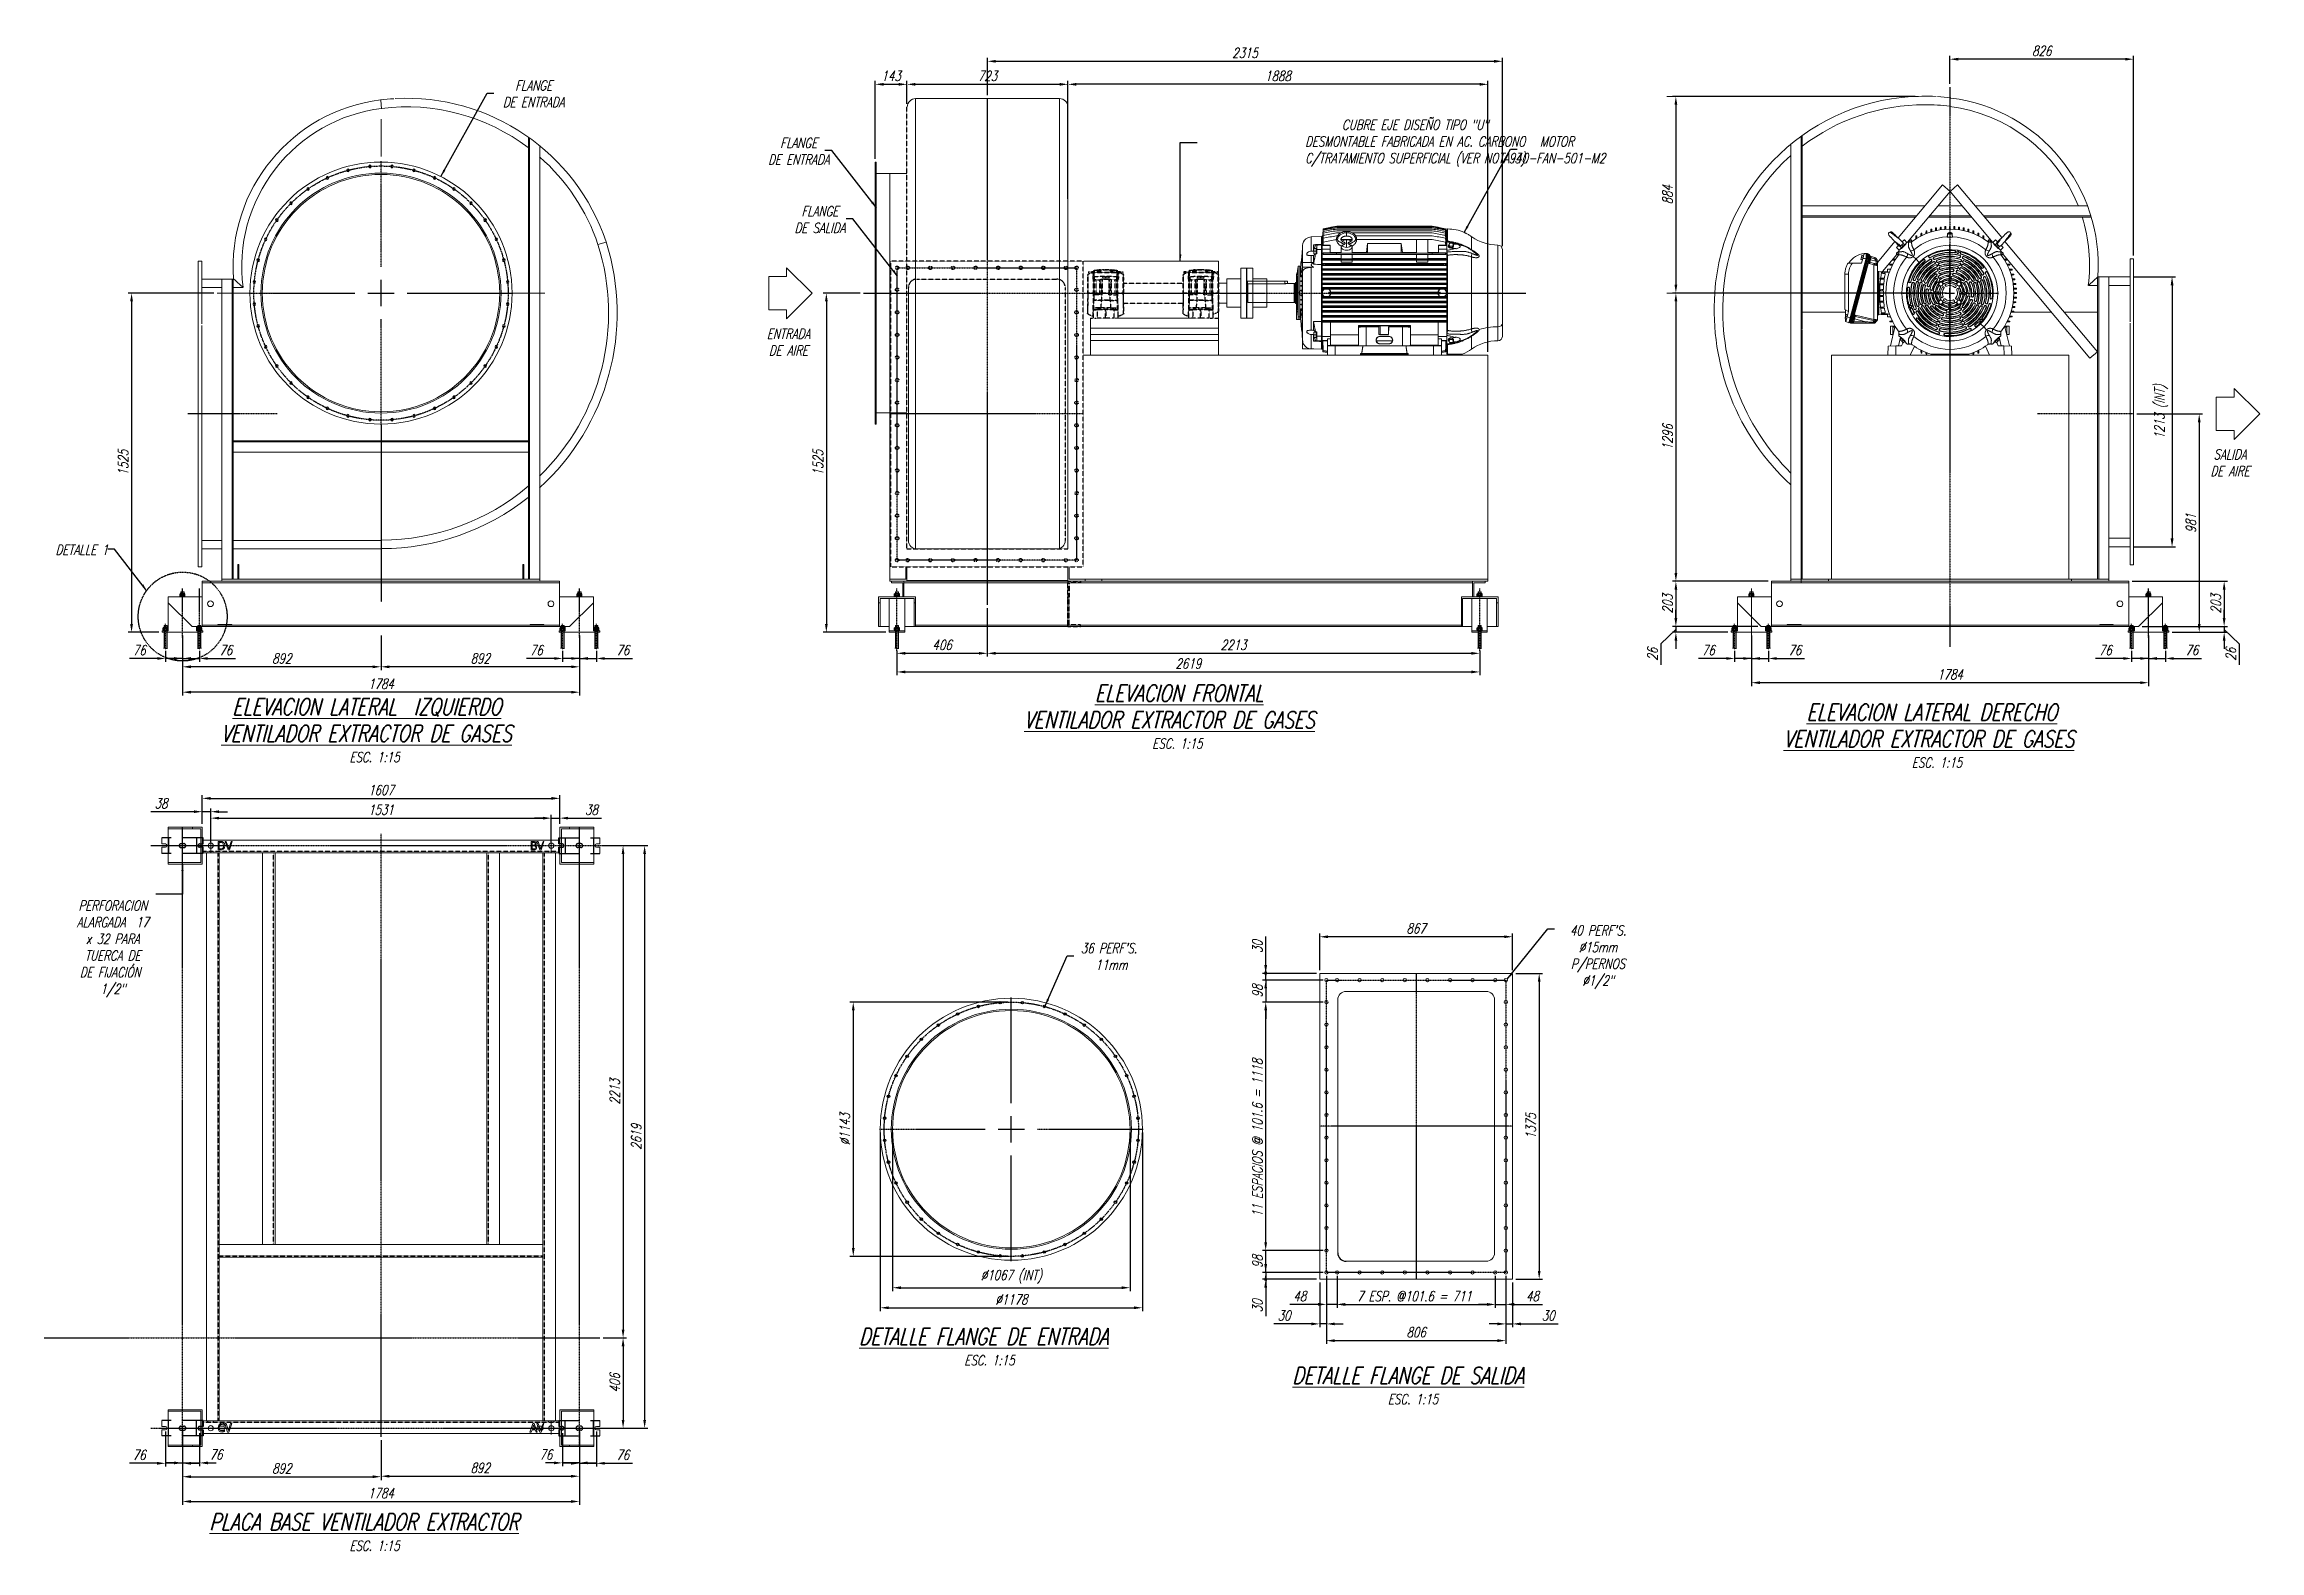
# Model space of a CAD drawing. Header units: millimetres. Extents: x 14484 to 44106, y -7531 to -758.
# Drawn here: x 14484 to 24442, y -7531 to -758 of the extents above.
import ezdxf

# ---------------------------------------------------------------- set-up
doc = ezdxf.new("R2010")
doc.units = ezdxf.units.MM
doc.header["$LTSCALE"] = 15
doc.linetypes.add('CENTER', pattern=[2, 1.25, -0.25, 0.25, -0.25])
doc.linetypes.add('HIDDEN', pattern=[9.525, 6.35, -3.175])
for name, color, linetype, lineweight in [('IA-DIBUJO', 3, 'Continuous', 30), ('IA-TITLE', 6, 'Continuous', 13), ('IA-TRAZ', 8, 'Continuous', 5)]:
    doc.layers.add(name, color=color, linetype=linetype, lineweight=lineweight)
for name, color, linetype in [('IA-DIM', 7, 'Continuous'), ('IA-EJES', 4, 'CENTER'), ('IA-SEGM', 1, 'HIDDEN'), ('IA-SIMBOLS', 2, 'Continuous'), ('IA-TEXT', 2, 'Continuous')]:
    doc.layers.add(name, color=color, linetype=linetype)
doc.styles.add('ING-AMB', font='romans.shx', dxfattribs={"width": 0.75, "oblique": 15})
doc.dimstyles.new('ING-AMB 12.5', dxfattribs={"dimscale": 12.5, "dimtxt": 3, "dimasz": 2.5, "dimexe": 1, "dimexo": 1, "dimgap": 1, "dimtad": 1, "dimdec": 0, "dimzin": 0, "dimdsep": 46, "dimtxsty": 'ING-AMB', "dimcen": 0.1, "dimclrd": 7, "dimclre": 7, "dimclrt": 2, "dimadec": 0, "dimazin": 0, "dimtfac": 1, "dimtdec": 0, "dimtmove": 0, "dimatfit": 3, "dimfxl": 1, "dimtolj": 1, "dimtzin": 0, "dimarcsym": 0})
doc.dimstyles.new('ING-AMB 15', dxfattribs={"dimscale": 15, "dimtxt": 3, "dimasz": 2.5, "dimexe": 1, "dimexo": 1, "dimgap": 1, "dimtad": 1, "dimdec": 0, "dimzin": 0, "dimdsep": 46, "dimtxsty": 'ING-AMB', "dimcen": 0.1, "dimclrd": 7, "dimclre": 7, "dimclrt": 2, "dimadec": 0, "dimazin": 0, "dimtfac": 1, "dimtdec": 0, "dimtmove": 0, "dimatfit": 0, "dimfxl": 1.25, "dimtolj": 1, "dimtzin": 0, "dimarcsym": 1})

msp = doc.modelspace()

# ---------------------------------------------------------------- texts
at = {"layer": 'IA-DIM', "color": 2, "char_height": 45, "attachment_point": 7, "style": 'ING-AMB'}
for insert in [(19464.4, -3924.3), (15855.5, -3985.2), (22878.3, -4010.1), (18619.7, -6696.9), (20523.2, -6871.8), (15855.5, -7530.5)]:
    msp.add_mtext('ESC. 1:15', dxfattribs=dict(at, insert=insert))
at = {"layer": 'IA-SIMBOLS', "insert": (21467.8, -4861.9), "char_height": 45, "width": 354.697, "attachment_point": 5, "style": 'ING-AMB'}
msp.add_mtext('\\A1;40 PERF\'S. ∅15mm\\PP/PERNOS ∅1/2"', dxfattribs=at)
at = {"layer": 'IA-TEXT', "color": 2, "char_height": 45, "attachment_point": 5, "style": 'ING-AMB'}
for s, insert, width in [('\\A1;FLANGE \\PDE ENTRADA ', (16683.8, -980.6), 354.697), ('\\A1;CUBRE EJE DISEÑO TIPO "U" \\PDESMONTABLE FABRICADA EN AC. CARBONO \\PC/TRATAMIENTO SUPERFICIAL (VER NOTA 3)', (20645.9, -1202.5), 1880.395), ('\\A1;FLANGE \\PDE ENTRADA ', (17875.5, -1238.9), 354.697), ('\\A1;MOTOR\\P940-FAN-501-M2', (21283, -1232.7), 354.697), ('\\A1;FLANGE \\PDE SALIDA', (17970.6, -1546), 354.697), ('\\A1;DETALLE 1', (14652.6, -3030.3), 354.697), ('\\A1;PERFORACION ALARGADA  17 x 32 PARA TUERCA DE DE FIJACIÓN  1/2" ', (14791.8, -4825.1), 354.697), ("\\A1;36 PERF'S.  11mm", (19281, -4859.1), 354.697)]:
    msp.add_mtext(s, dxfattribs=dict(at, insert=insert, width=width))
for s, insert in [('\\A1;ENTRADA \\PDE AIRE', (17829, -2096.9)), ('\\A1;SALIDA \\PDE AIRE', (24308.6, -2639.1))]:
    msp.add_mtext(s, dxfattribs=dict(at, insert=insert))
at = {"layer": 'IA-TITLE', "char_height": 75, "attachment_point": 1, "style": 'ING-AMB'}
for s, insert in [('\\pi832.72016;{\\LELEVACION FRONTAL}', (18373.9, -3637.6)), ('\\pi565.24304;{\\LELEVACION LATERAL  IZQUIERDO}', (14764.9, -3698.5)), ('\\pi514.06632;{\\LVENTILADOR EXTRACTOR DE GASES}', (18373.9, -3757.6)), ('\\pi617.47518;{\\LELEVACION LATERAL DERECHO}', (21787.8, -3723.4)), ('\\pi514.06632;{\\LVENTILADOR EXTRACTOR DE GASES}', (14764.9, -3818.5)), ('\\pi514.06632;{\\LVENTILADOR EXTRACTOR DE GASES}', (21787.8, -3843.4)), ('\\pi617.09516;{\\LDETALLE FLANGE DE ENTRADA}', (17529.2, -6530.2)), ('\\pi661.29159;{\\LDETALLE FLANGE DE SALIDA}', (19432.7, -6705.1)), ('\\pi461.63956;{\\LPLACA BASE VENTILADOR EXTRACTOR}', (14764.9, -7363.8))]:
    msp.add_mtext_dynamic_manual_height_columns(s, width=2506.512, gutter_width=250, heights=[0], dxfattribs=dict(at, insert=insert))

# ---------------------------------------------------------------- blocks, each defined once
blk = doc.blocks.new('A$Cd577ae4d')
at = {"color": 0, "linetype": 'Continuous', "lineweight": 0, "extrusion": (1.22465e-16, 1, -2.22045e-16)}
for p, q in [((-125.7, 302), (-129.6, 302)), ((-103.3, 311.9), (-107.1, 311.9)), ((-81.4, 319.5), (-85.3, 319.5)), ((-60.2, 325.1), (-64, 325.1)), ((-38.9, 328.9), (-42.8, 328.9)), ((-18.2, 331.1), (-22.1, 331.1)), ((-10, 299.8), (-10, 295.3)), ((-2.4, 319.8), (-2.1, 325.6)), ((1.9, 331.9), (-1.9, 331.9)), ((2.1, 325.6), (2.4, 319.8)), ((10, 299.8), (10, 295.3)), ((22.1, 331.1), (18.2, 331.1)), ((42.8, 328.9), (38.9, 328.9)), ((64, 325.1), (60.2, 325.1)), ((85.3, 319.5), (81.4, 319.5)), ((107.1, 311.9), (103.3, 311.9)), ((129.6, 302), (125.7, 302)), ((-239.3, 211.2), (-229.5, 221.1)), ((-239.3, 211.2), (-239.3, 205.4)), ((-239.2, 236.8), (-230, 246)), ((-239.2, 236.8), (-228, 225.1)), ((-233.2, 200.5), (-235.9, 205.3)), ((-223, 241.9), (-216.2, 248.6)), ((-223, 241.9), (-217.4, 236.4)), ((-219.5, 233.6), (-220.7, 232.4)), ((-217.8, 235.3), (-219.5, 233.6)), ((-218.1, 232.1), (-219.5, 233.6)), ((-217.4, 236.4), (-218.2, 235.6)), ((-218.2, 235.6), (-216.4, 233.8)), ((-217.4, 236.4), (-216.9, 236.9)), ((-211.3, 242.5), (-216.9, 236.9)), ((-216.2, 248.6), (-209.5, 255.3)), ((-216.2, 248.6), (-210.7, 243.1)), ((-214.5, 202.7), (-214.5, 202.7)), ((-213.7, 262.4), (-204.5, 271.5)), ((-211.3, 242.5), (-210.7, 243.1)), ((-210.7, 243.1), (-210.2, 243.6)), ((-204.5, 249.2), (-210.2, 243.6)), ((-209.5, 255.3), (-204, 249.8)), ((-204.5, 271.5), (-192.7, 260.4)), ((-204.5, 249.2), (-204, 249.8)), ((-203.3, 250.5), (-204, 249.8)), ((-203.3, 250.5), (-201.5, 248.8)), ((-201.2, 251.9), (-202.9, 250.2)), ((-200, 253), (-201.2, 251.9)), ((-199.8, 250.5), (-201.2, 251.9)), ((-188.7, 261.8), (-178.9, 271.7)), ((-173.1, 271.7), (-178.9, 271.7)), ((-173, 268.3), (-168.2, 265.5)), ((-170.3, 246.8), (-170.3, 246.8)), ((-148.8, 289.2), (-152.7, 289.2)), ((-52.3, 217.2), (-52.6, 218.2)), ((-51.1, 208.2), (-50.8, 207.2)), ((-48.9, 209.7), (-48, 209.1)), ((-48, 211), (-47.2, 210.3)), ((-46.7, 199.7), (-47.7, 200.2)), ((-46, 200.8), (-46.7, 201.5)), ((-44.1, 201.8), (-44.4, 202.8)), ((-40.9, 214.6), (-41.9, 214.3)), ((-31.7, 217), (-30.7, 217.3)), ((-24.7, 221), (-25.4, 221.7)), ((-23.4, 221.8), (-23.9, 222.8)), ((-21.4, 214.2), (-21.3, 213.1)), ((-19.4, 223.4), (-19.7, 224.4)), ((-18.5, 223.6), (-18.6, 224.6)), ((93.7, 200), (94.2, 201)), ((152.7, 289.2), (148.8, 289.2)), ((168.2, 265.5), (173, 268.3)), ((170.3, 246.8), (170.3, 246.8)), ((178.9, 271.7), (173.1, 271.7)), ((178.9, 271.7), (188.7, 261.8)), ((204.5, 271.5), (192.7, 260.4)), ((199.8, 250.5), (201.2, 251.9)), ((201.2, 251.9), (200, 253)), ((202.9, 250.2), (201.2, 251.9)), ((203.3, 250.5), (201.5, 248.8)), ((204, 249.8), (203.3, 250.5)), ((209.5, 255.3), (204, 249.8)), ((204, 249.8), (204.5, 249.2)), ((204.5, 271.5), (213.7, 262.4)), ((210.2, 243.6), (204.5, 249.2)), ((209.5, 255.3), (216.2, 248.6)), ((210.2, 243.6), (210.7, 243.1)), ((216.2, 248.6), (210.7, 243.1)), ((210.7, 243.1), (211.3, 242.5)), ((216.9, 236.9), (211.3, 242.5)), ((214.5, 202.7), (214.5, 202.7)), ((216.2, 248.6), (223, 241.9)), ((218.2, 235.6), (216.4, 233.8)), ((216.9, 236.9), (217.4, 236.4)), ((223, 241.9), (217.4, 236.4)), ((218.2, 235.6), (217.4, 236.4)), ((219.5, 233.6), (217.8, 235.3)), ((218.1, 232.1), (219.5, 233.6)), ((220.7, 232.4), (219.5, 233.6)), ((239.2, 236.8), (228, 225.1)), ((229.5, 221.1), (239.3, 211.2)), ((230, 246), (239.2, 236.8)), ((235.9, 205.3), (233.2, 200.5)), ((239.3, 205.4), (239.3, 211.2)), ((363.7, 207.7), (366.8, 208.9)), ((366.8, 208.9), (372.5, 187.6)), ((369.9, 204.3), (370.3, 204.4)), ((374.2, 188.1), (369.9, 204.3)), ((370, 210.4), (375.8, 188.6)), ((370, 210.4), (375.7, 210.4)), ((370.3, 204.4), (374.6, 188.2)), ((388.5, 199.6), (387.9, 199.5)), ((394.1, 202), (388.3, 200.4)), ((388.3, 200.4), (390.8, 191.2)), ((395, 202.2), (396.2, 197.6)), ((-287.2, 117.6), (-287.2, 113.8)), ((-279.6, 139.5), (-279.6, 135.6)), ((-269.6, 161.9), (-269.6, 158.1)), ((-256.8, 185), (-256.8, 181.1)), ((-167.7, 126.1), (-168.6, 126.6)), ((-167, 126.9), (-167.8, 127.7)), ((-159.8, 103.9), (-160.8, 104.3)), ((-160.4, 120.6), (-159.5, 120.1)), ((-160.3, 124.7), (-159.2, 124.8)), ((-160, 123.2), (-159, 123.4)), ((-159, 105.1), (-159.7, 105.8)), ((-152.8, 104.4), (-151.9, 104.9)), ((-151.4, 117.6), (-152.4, 117.3)), ((-152.2, 103.4), (-151.3, 104)), ((-151, 121), (-151.9, 121.5)), ((-150.9, 116.3), (-151.9, 115.9)), ((-151.9, 99.6), (-150.9, 99.2)), ((-150.6, 149.8), (-151.5, 150.2)), ((-148.8, 153.7), (-149.7, 154.2)), ((-148.3, 154.5), (-149.1, 155.1)), ((-143.7, 145.8), (-142.9, 145.2)), ((-143.7, 115.7), (-142.8, 115.2)), ((-140.8, 104.2), (-141.8, 104.7)), ((-140.1, 99.6), (-140.8, 98.8)), ((-135.8, 168.2), (-136.6, 168.9)), ((-135.8, 168.2), (-135.3, 167.7)), ((-132.9, 99.9), (-132, 99.4)), ((-128.7, 161.1), (-129.5, 161.8)), ((-123.8, 156.2), (-124.6, 156.9)), ((-116.7, 149.1), (-117.5, 149.8)), ((-111.8, 144.1), (-112.5, 144.9)), ((-104.7, 137), (-105.4, 137.8)), ((-99.8, 132.1), (-100.5, 132.9)), ((-92.7, 125), (-93.4, 125.8)), ((-87.8, 120.1), (-88.5, 120.9)), ((-80.6, 113), (-81.4, 113.7)), ((-75.7, 108.1), (-76.5, 108.8)), ((-68.6, 101), (-69.4, 101.7)), ((-63.8, 177), (-64.2, 178)), ((-62.4, 195.9), (-62.8, 196.9)), ((-60.5, 168.6), (-60, 167.7)), ((-59.6, 160.2), (-60, 161.2)), ((-59.8, 187.3), (-59.4, 186.3)), ((-58.2, 173.7), (-57.2, 173.8)), ((-58.1, 172.8), (-57.1, 172.9)), ((-57.3, 190.2), (-56.3, 190)), ((-57.1, 191.3), (-56.1, 191.1)), ((-55.8, 152.1), (-55.4, 151.1)), ((-54.2, 158.2), (-53.2, 158.6)), ((-53.8, 157.3), (-52.9, 157.8)), ((-51.5, 178.9), (-52.6, 178.9)), ((-51.5, 177.8), (-52.5, 177.8)), ((-50.3, 181.8), (-51.1, 182.5)), ((-50.5, 145.7), (-51, 146.7)), ((-48.7, 182.8), (-49.1, 183.8)), ((-47.6, 160.6), (-48.6, 160.2)), ((-47.3, 198.4), (-48.3, 198.8)), ((-47.2, 159.6), (-48.2, 159.2)), ((-46.8, 165), (-47.6, 165.8)), ((-46.6, 137.6), (-46.2, 136.6)), ((-46.2, 174.1), (-45.9, 173.1)), ((-45.9, 144.6), (-45.1, 145.3)), ((-45.3, 166), (-45.6, 167)), ((-45.2, 143.9), (-44.4, 144.6)), ((-42.7, 192.9), (-42.4, 191.9)), ((-42.3, 157.5), (-41.9, 156.5)), ((-36.4, 150.5), (-37.1, 151.2)), ((-36.2, 144.7), (-36.9, 143.9)), ((-35.3, 143.8), (-36, 143)), ((-35.5, 133.4), (-35.9, 134.4)), ((-34.7, 151.5), (-35, 152.5)), ((-32.2, 133.1), (-31.6, 134)), ((-31.7, 125.2), (-31.4, 124.2)), ((-31.6, 143), (-31.3, 142)), ((-31.1, 132.4), (-30.6, 133.4)), ((-18.3, 121.1), (-18.5, 122.1)), ((-16.6, 137.4), (-17.4, 138.1)), ((-16.3, 131.4), (-17, 130.6)), ((-15.3, 130.6), (-16, 129.8)), ((-16, 112.4), (-15.7, 111.3)), ((-14.3, 138.5), (-14.5, 139.5)), ((-14.4, 119.7), (-13.6, 120.4)), ((-13.6, 118.8), (-12.8, 119.4)), ((-12.2, 129.7), (-12.1, 128.6)), ((-9.9, 106.3), (-10, 107.3)), ((-5.5, 103.5), (-4.5, 103.8)), ((-5.3, 102.6), (-4.3, 102.9)), ((-3.9, 116.9), (-4.8, 116.4)), ((-3.3, 116), (-4.2, 115.5)), ((-3.2, 121.8), (-4, 122.5)), ((-0.4, 122.9), (-0.4, 124)), ((0.2, 113.9), (0.2, 112.9)), ((2.1, 101.8), (1.1, 101.6)), ((2.3, 101), (1.3, 100.8)), ((3.2, 105.5), (2.5, 106.3)), ((6.4, 106.7), (6.5, 107.7)), ((41.8, 139.6), (41.4, 138.6)), ((43.6, 120.2), (43.2, 119.3)), ((45.3, 100.2), (44.7, 99.3)), ((45.2, 156.5), (44.8, 155.5)), ((44.8, 148.1), (45.2, 149.1)), ((46.8, 128.7), (47.3, 129.6)), ((47.3, 144), (48.4, 143.9)), ((48.3, 164.9), (48.7, 165.9)), ((48.9, 126.1), (49.9, 126.4)), ((49.2, 124.9), (50.3, 125.2)), ((49.8, 108), (50.4, 108.9)), ((50.3, 158.8), (51.3, 158.4)), ((50.6, 159.7), (51.6, 159.3)), ((51.5, 103.1), (52.6, 103)), ((51.6, 104.3), (52.7, 104.2)), ((53.8, 137.4), (52.8, 137.4)), ((53.9, 136.1), (52.9, 136)), ((53.6, 171.5), (53.2, 170.5)), ((55, 140.4), (54.2, 141.2)), ((56, 132.9), (55.4, 132)), ((56.6, 155.7), (55.6, 156.1)), ((57, 156.7), (56, 157.1)), ((57.2, 179.8), (57.5, 180.7)), ((57.9, 158.1), (57.2, 158.8)), ((58.5, 113.9), (57.5, 113.8)), ((58.6, 112.7), (57.6, 112.6)), ((58.6, 150.7), (58.1, 149.8)), ((58.2, 172.7), (59, 172.1)), ((58.8, 173.5), (59.6, 172.8)), ((59.7, 117.2), (58.9, 117.9)), ((60.2, 109.8), (59.5, 109)), ((59.7, 141.1), (60.3, 142)), ((62.5, 158.9), (63, 159.8)), ((64.9, 117.5), (65.6, 118.4)), ((66.4, 171.6), (65.7, 172.3)), ((67.2, 172.4), (66.5, 173.2)), ((67.2, 172.4), (66.5, 173.2)), ((67.3, 184.2), (66.8, 183.3)), ((67.5, 165.3), (67.1, 164.3)), ((71.1, 184.5), (71.7, 183.6)), ((71.5, 192.2), (72, 193.1)), ((71.9, 173.2), (72.4, 174.1)), ((72, 185.1), (72.6, 184.2)), ((82.5, 182.3), (81.8, 183.1)), ((83.3, 176), (82.8, 175.1)), ((83.9, 183.2), (83.6, 184.2)), ((85.3, 183.7), (85, 184.7)), ((88.2, 192.8), (87.7, 191.9)), ((88.6, 183.4), (89.1, 184.3)), ((90.9, 192.4), (91, 191.3)), ((92.3, 192.6), (92.5, 191.6)), ((113.1, 182), (112.4, 182.8)), ((113.5, 176.1), (112.8, 175.2)), ((117.4, 182.9), (117.8, 183.9)), ((121.4, 181.1), (121.9, 182.1)), ((122.1, 180.6), (122.8, 181.5)), ((152.2, 184.6), (138.1, 170.4)), ((165.1, 197.5), (152.2, 184.6)), ((256.8, 181.1), (256.8, 185)), ((269.6, 158.1), (269.6, 161.9)), ((279.6, 129.8), (320, 128.3)), ((309.3, 121.4), (309.3, 125.3)), ((324, 129.7), (320, 129.7)), ((320, 129.7), (320, 128.3)), ((320, 128.3), (320, -63.7)), ((324, 108.4), (320, 108.4)), ((324, 129.7), (324, 108.4)), ((324, 108.4), (326, 108.4)), ((324, -43.6), (324, 108.4)), ((326, 175.4), (326, 176.4)), ((326, -87.8), (326, 157.5)), ((331.6, 175.4), (357.3, 182.3)), ((331.6, 176.3), (331.6, 175.4)), ((337.1, 191.6), (353.4, 196.9)), ((354.8, 191.3), (338.6, 186)), ((339.8, 165), (360.2, 171.3)), ((361.7, 165.7), (341.2, 159.4)), ((341.2, 159.4), (341.2, -85.7)), ((354.8, 191.3), (357.8, 192.1)), ((357.3, 182.3), (354.8, 191.3)), ((357.3, 182.3), (360.2, 183.1)), ((360.2, 171.3), (357.3, 182.3)), ((359.9, 188.1), (360.7, 189.4)), ((359.9, 188.1), (361.1, 183.7)), ((360.1, 183.5), (362.9, 184.2)), ((362.4, 174.9), (360.1, 183.5)), ((360.7, 189.4), (361.5, 189.6)), ((362.1, 184), (360.7, 189.4)), ((362.4, 174.9), (365.2, 175.7)), ((362.9, 184.2), (365.9, 185)), ((362.9, 184.2), (365.2, 175.7)), ((364.5, 190.4), (364.5, 190.4)), ((429.5, -68.7), (365.5, 170)), ((365.9, 185), (369.5, 186)), ((436.9, -79.9), (365.9, 185)), ((368.1, 191.4), (368.1, 191.4)), ((372.5, 187.6), (369.3, 186.8)), ((369.5, 186), (440.4, -78.6)), ((372.5, 187.6), (374.2, 188.1)), ((444.3, -80.4), (372.5, 187.6)), ((374.2, 188.1), (374.6, 188.2)), ((374.2, 188.1), (446.1, -79.9)), ((375.9, 188.5), (374.6, 188.2)), ((446.4, -79.8), (374.6, 188.2)), ((375.8, 188.6), (447.7, -79.6)), ((376.8, 188.6), (375.8, 188.6)), ((390.8, 191.2), (390.2, 191.1)), ((396.6, 192.8), (390.8, 191.2)), ((390.8, 191.2), (393.2, 182.1)), ((391.2, 187.2), (396.7, 166.8)), ((393, 182.8), (392.4, 182.7)), ((399.1, 183.6), (393.2, 182.1)), ((396.2, 197.6), (397.4, 193)), ((397.4, 193), (396.6, 192.8)), ((438.3, 166.8), (396.7, 166.8)), ((397.4, 193), (398.7, 188.4)), ((398.7, 188.4), (399.9, 183.8)), ((455.5, -50.2), (455.5, 117.6)), ((471.7, 117.4), (471.7, -40.9)), ((-299.5, 34.3), (-299.5, 30.4)), ((-298.8, 54.5), (-298.8, 50.6)), ((-298.8, 14.1), (-298.8, 10.2)), ((-296.6, 75.1), (-296.6, 71.3)), ((-293.2, 34.5), (-287.5, 34.7)), ((-287.5, 30), (-293.2, 30.2)), ((-292.7, 96.4), (-292.7, 92.5)), ((-191.2, 13.8), (-192.3, 13.7)), ((-191, 13), (-192, 12.7)), ((-189.5, 8.9), (-190.5, 8.5)), ((-181.8, 11), (-180.8, 11.1)), ((-147.4, 89.5), (-148.4, 89.9)), ((-146.5, 90.9), (-147.3, 91.6)), ((-141.2, 91.2), (-140.5, 92)), ((-140.4, 90.5), (-139.7, 91.4)), ((-139.2, 98.8), (-140, 98)), ((-139.1, 86), (-138.1, 85.6)), ((-132.6, 80.6), (-133.6, 81)), ((-131.6, 82.1), (-132.4, 82.9)), ((-126.5, 94.8), (-127.5, 95.3)), ((-127.3, 83), (-126.9, 84)), ((-126.5, 82.7), (-126.1, 83.6)), ((-124.4, 89.4), (-124.8, 88.4)), ((-124.1, 77.5), (-123.1, 77.2)), ((-123.4, 89), (-123.7, 88)), ((-118.4, 90.9), (-117.4, 90.5)), ((-115.7, 77.1), (-116.7, 77.5)), ((-114.8, 78.5), (-115.6, 79.3)), ((-111.7, 79.7), (-111.6, 80.7)), ((-110.7, 0.8), (-109.7, 1.1)), ((-108.8, 92.1), (-109.7, 92.6)), ((-107.2, 74.2), (-106.3, 73.8)), ((-106.1, 18), (-107.2, 17.9)), ((-105.1, 86.2), (-105, 85.1)), ((-103.8, 86.3), (-103.7, 85.2)), ((-100.7, 0.2), (-101.6, 0.7)), ((-100.1, 1.3), (-101, 1.8)), ((-100.6, 88.3), (-99.7, 87.8)), ((-99.4, 2.1), (-100.2, 2.9)), ((-99.1, 16), (-98.2, 15.4)), ((-98.3, 17), (-97.4, 16.3)), ((-96.3, 79.1), (-97.3, 79.6)), ((-97.3, 20.1), (-96.3, 20.2)), ((-95.6, 80.2), (-96.3, 81)), ((-93.8, 81.3), (-94, 82.3)), ((-92.6, 81.6), (-92.9, 82.6)), ((-92.8, 0.6), (-91.8, 0.9)), ((-90.6, 31.9), (-91.7, 31.9)), ((-88.7, 14.1), (-89.8, 13.9)), ((-87.7, 17.7), (-88.4, 18.5)), ((-87.4, 18), (-88.1, 18.8)), ((-87.9, 76), (-86.9, 75.5)), ((-86.4, 18.7), (-87.1, 19.6)), ((-85.2, 97.3), (-86, 97.9)), ((-84.6, 28.5), (-84, 27.6)), ((-83.6, 29), (-83.1, 28.1)), ((-81.6, 90.9), (-81.5, 89.8)), ((-81.6, 32.5), (-80.5, 32.5)), ((-80.3, 91), (-80.2, 89.9)), ((-80, 16.4), (-79, 16.6)), ((-77.5, 92.5), (-76.6, 91.9)), ((-75.7, 82.2), (-76.5, 82.8)), ((-75.1, 82.8), (-75.9, 83.6)), ((-74.3, 38.7), (-75.4, 38.8)), ((-73.9, 22.4), (-75, 22.3)), ((-72.8, 25.8), (-73.6, 26.6)), ((-72, 84), (-71.9, 85)), ((-71.1, 26.8), (-71.5, 27.8)), ((-70.7, 83.9), (-70.6, 84.9)), ((-70.3, 27.1), (-70.6, 28.1)), ((-69.4, 34.5), (-69.2, 33.5)), ((-68.7, 34.7), (-68.5, 33.6)), ((-67.9, 77.7), (-67, 77.1)), ((-65.5, 38.2), (-64.5, 38.1)), ((-65.2, 23.7), (-64.2, 23.9)), ((-64.4, 96.1), (-65.1, 96.9)), ((-64.1, 96.4), (-64.8, 97.2)), ((-62.5, 89.4), (-62.8, 88.4)), ((-61.5, 89.1), (-61.8, 88.1)), ((-59.3, 77.6), (-60.1, 78.3)), ((-58.9, 78), (-59.7, 78.8)), ((-58.3, 40.3), (-59.3, 40.4)), ((-58.2, 24.2), (-59.3, 24)), ((-57.1, 27.6), (-57.8, 28.3)), ((-57.6, 90.2), (-56.8, 89.4)), ((-54.5, 35.8), (-54.6, 34.7)), ((-54.2, 78.7), (-53.7, 79.7)), ((-54, 28.7), (-53.9, 29.8)), ((-53.8, 35.7), (-53.8, 34.7)), ((-53.5, 78.3), (-52.9, 79.2)), ((-53.1, 28.6), (-53, 29.7)), ((-52.2, 72.4), (-51.4, 71.7)), ((-50.4, 62.6), (-51.3, 63.1)), ((-51.3, 1.6), (-50.4, 2.1)), ((-49.8, 63.4), (-50.6, 64.1)), ((-49.5, 39.2), (-48.5, 39)), ((-49.5, 25.2), (-48.4, 25.4)), ((-48.3, 89.2), (-49, 89.9)), ((-48, 89.4), (-48.7, 90.2)), ((-47.6, 83), (-48.1, 82.1)), ((-46.9, 82.6), (-47.5, 81.7)), ((-46.9, 79.2), (-47, 79.3)), ((-44.7, 65), (-45.2, 64.1)), ((-45.2, 0.6), (-44.7, -0.3)), ((-44.7, 63.8), (-44.2, 64.8)), ((-44.7, 0.9), (-44.2, -0.1)), ((-42.7, 81.7), (-43, 82.7)), ((-42.8, 58.1), (-41.9, 57.6)), ((-42.8, 6.6), (-41.9, 7.1)), ((-41.4, 83.5), (-40.7, 82.7)), ((-34.5, 66.8), (-34.3, 66.7)), ((-31.7, 77.5), (-32.7, 77.1)), ((-31.5, 77), (-32.5, 76.6)), ((-31, 82.2), (-31.8, 82.9)), ((-30.8, 83.7), (-30.2, 82.8)), ((-25.8, 75.2), (-25.2, 74.3)), ((-8.6, 97.6), (-8.5, 96.5)), ((-8.2, 90.6), (-8.3, 91.6)), ((-7.1, 81.8), (-7, 80.8)), ((-3.7, 85.4), (-2.7, 85.3)), ((-3.6, 86.3), (-2.6, 86.2)), ((3.4, 86.1), (2.3, 86.2)), ((3.4, 86.9), (2.4, 86.9)), ((4.6, 89.5), (3.8, 90.2)), ((5.9, 97.9), (5.8, 96.8)), ((6.8, 81.9), (6.7, 80.8)), ((8, 90.6), (8.1, 91.7)), ((25.8, 75.2), (25.2, 74.3)), ((30.2, 82.8), (30.8, 83.7)), ((31.5, 77), (32.5, 76.6)), ((32.7, 77.1), (31.7, 77.5)), ((34.5, 79.2), (34.3, 79.3)), ((40, 84.6), (39.4, 83.7)), ((42.8, 58.1), (41.9, 57.6)), ((42.8, 6.6), (41.9, 7.1)), ((43.4, 63), (42.7, 63.8)), ((44.7, 63.8), (44.2, 64.8)), ((44.7, 0.9), (44.2, -0.1)), ((45.2, 64.1), (44.7, 65)), ((44.7, -0.3), (45.2, 0.6)), ((45.3, 91.6), (45.9, 92.5)), ((46, 85.8), (46.9, 85.3)), ((46.4, 86.6), (47.3, 86.1)), ((46.9, 66.8), (47, 66.7)), ((49.5, 39.5), (48.4, 39.3)), ((49.5, 25.5), (48.5, 25.7)), ((50.2, 79.3), (49.3, 79.9)), ((49.4, 75.1), (50.4, 75.3)), ((50.6, 79.9), (49.7, 80.5)), ((50.7, 27.8), (49.9, 28.6)), ((51.2, 73.7), (50.3, 73)), ((51.2, 80.6), (50.4, 81.4)), ((51.3, 63.1), (50.4, 62.6)), ((50.4, 2.1), (51.3, 1.6)), ((53.1, 36.1), (53, 35)), ((53.8, 29), (53.8, 30)), ((54, 36), (53.9, 34.9)), ((54.5, 28.9), (54.6, 30)), ((56.8, 93.8), (55.8, 94.1)), ((57.1, 94.9), (56.1, 95.1)), ((57.8, 89.9), (57.1, 89.2)), ((57.1, 80.4), (57.9, 81.1)), ((58.1, 96.7), (57.4, 97.4)), ((58.2, 40.5), (59.3, 40.7)), ((58.3, 24.4), (59.3, 24.3)), ((63.8, 96.7), (64.5, 97.5)), ((65.2, 41), (64.2, 40.8)), ((65.5, 26.5), (64.5, 26.6)), ((66.7, 28.9), (65.9, 29.7)), ((68.7, 30), (68.5, 31.1)), ((69.4, 30.2), (69.2, 31.2)), ((70.3, 37.6), (70.6, 36.6)), ((71.1, 37.9), (71.5, 36.9)), ((73.9, 42.3), (75, 42.4)), ((74.3, 26), (75.4, 25.9)), ((80, 48.3), (79, 48.1)), ((81.6, 32.2), (80.5, 32.2)), ((82.8, 35), (82, 35.8)), ((83.6, 35.7), (83.1, 36.6)), ((84.6, 36.2), (84, 37.1)), ((86.4, 46), (87.1, 45.1)), ((87.4, 46.7), (88.1, 45.9)), ((88.7, 50.6), (89.8, 50.8)), ((90.6, 32.8), (91.7, 32.8)), ((92.8, 64.1), (91.8, 63.8)), ((97.3, 44.6), (96.3, 44.5)), ((98.3, 47.7), (97.4, 48.4)), ((99.1, 48.7), (98.2, 49.3)), ((99.3, 49), (98.6, 49.7)), ((100.1, 63.4), (101, 62.9)), ((100.7, 64.5), (101.6, 64)), ((101, 67.9), (102, 68.2)), ((105.2, 79), (104.3, 78.5)), ((106.1, 46.7), (107.2, 46.8)), ((110.7, 63.9), (109.7, 63.6)), ((111.5, 67.6), (110.7, 68.3)), ((111.5, 77.6), (112.2, 76.8)), ((112.4, 68.6), (111.6, 69.3)), ((112.5, 68.7), (111.7, 69.5)), ((112.3, 78.2), (113, 77.4)), ((113.3, 82.9), (114.3, 83.3)), ((119.7, 88.2), (118.8, 87.7)), ((119.2, 67), (120.2, 67.3)), ((125.2, 74.6), (124.1, 74.3)), ((125, 86.2), (125.4, 85.2)), ((126.1, 78.7), (125.4, 79.5)), ((125.8, 86.6), (126.3, 85.6)), ((127.3, 79.5), (126.8, 80.5)), ((128.3, 80), (127.8, 81)), ((127.9, 91.9), (128.9, 92.4)), ((133.6, 77.6), (134.6, 77.9)), ((136.3, 92.8), (135.3, 92.4)), ((140.4, 90.5), (140.5, 89.4)), ((141.7, 78.6), (140.7, 78.3)), ((141.4, 90.6), (141.5, 89.5)), ((142.7, 82.7), (142, 83.4)), ((144.6, 96.2), (145.6, 96.6)), ((145.4, 83.8), (145.4, 84.9)), ((146.6, 83.8), (146.6, 84.9)), ((150.4, 81.1), (151.4, 81.4)), ((155, 92.2), (154, 91.8)), ((157.9, 89.7), (157.6, 88.7)), ((158.9, 89.5), (158.7, 88.4)), ((160.5, 75), (159.5, 74.7)), ((161.6, 78.9), (160.8, 79.6)), ((163.6, 94.8), (164.6, 95.2)), ((166, 79.7), (166.5, 80.6)), ((167.3, 79.1), (167.8, 80)), ((169.4, 76.5), (170.5, 76.8)), ((175.8, 83.4), (174.8, 83.1)), ((177.4, 81.2), (176.8, 80.4)), ((178.6, 80.4), (178, 79.5)), ((181.8, 53.7), (180.8, 53.6)), ((183, 57), (182.2, 57.8)), ((184.8, 84.7), (185.9, 85)), ((189.5, 55.8), (190.5, 56.2)), ((191, 51.7), (192, 52)), ((191.2, 50.9), (192.3, 51)), ((297.5, 68.8), (300, 68.8)), ((301.4, 47.9), (298.7, 47.9)), ((298.7, 16.8), (301.4, 16.8)), ((298.8, 42.8), (301.5, 42.8)), ((301.5, 21.9), (298.8, 21.9)), ((313.6, 95.4), (313.6, 99.3)), ((316.4, 69.4), (316.4, 73.3)), ((317.8, 43.4), (317.8, 47.3)), ((317.8, 17.4), (317.8, 21.3)), ((-296.6, -6.6), (-296.6, -10.4)), ((-292.7, -27.8), (-292.7, -31.7)), ((-287.2, -49.1), (-287.2, -52.9)), ((-279.6, -70.9), (-279.6, -74.8)), ((-269.6, -93.4), (-269.6, -97.2)), ((-184.8, -20), (-185.9, -20.3)), ((-183.8, -16.1), (-184.6, -15.3)), ((-178.6, -15.7), (-178, -14.8)), ((-177.4, -16.5), (-176.8, -15.7)), ((-175.8, -18.7), (-174.8, -18.4)), ((-169.4, -11.8), (-170.5, -12.1)), ((-167.3, -14.4), (-167.8, -15.3)), ((-166, -15), (-166.5, -15.9)), ((-163.6, -30.1), (-164.6, -30.5)), ((-162.7, -25.8), (-163.4, -25.1)), ((-160.5, -10.3), (-159.5, -10)), ((-158.9, -24.8), (-158.7, -23.7)), ((-157.9, -25), (-157.6, -24)), ((-155, -27.5), (-154, -27.1)), ((-153.8, -84.5), (-152.9, -83.9)), ((-150.4, -16.4), (-151.4, -16.7)), ((-147, -84.4), (-146.2, -85.1)), ((-146.6, -19.1), (-146.6, -20.2)), ((-145.8, -84.7), (-146.4, -83.9)), ((-145.8, -78.4), (-145, -77.8)), ((-144.6, -31.5), (-145.6, -31.9)), ((-145.4, -19.1), (-145.4, -20.2)), ((-144.1, -87.5), (-144.8, -86.7)), ((-143.8, -27), (-144.6, -26.3)), ((-141.7, -13.9), (-140.7, -13.6)), ((-141.4, -25.9), (-141.5, -24.8)), ((-140.4, -25.8), (-140.5, -24.7)), ((-137.3, -94.2), (-136.6, -94.9)), ((-136.3, -28.1), (-135.3, -27.7)), ((-135.5, -98.2), (-136.2, -97.4)), ((-135.8, -97.1), (-135.1, -97.9)), ((-134.6, -97.4), (-135.3, -96.7)), ((-133.6, -12.9), (-134.6, -13.2)), ((-128.3, -96.8), (-129.1, -97.5)), ((-127.9, -27.2), (-128.9, -27.7)), ((-128.3, -15.3), (-127.8, -16.3)), ((-127.1, -22.7), (-127.8, -22)), ((-127.3, -14.8), (-126.8, -15.8)), ((-125.8, -21.9), (-126.3, -20.9)), ((-125, -21.5), (-125.4, -20.5)), ((-125.2, -9.9), (-124.1, -9.6)), ((-119.2, -2.3), (-120.2, -2.6)), ((-119.7, -23.5), (-118.8, -23)), ((-113.3, -18.2), (-114.3, -18.6)), ((-112.5, -13.7), (-113.3, -13)), ((-112.3, -13.5), (-113, -12.7)), ((-112.4, -3.9), (-111.6, -4.6)), ((-111.5, -12.9), (-112.2, -12.1)), ((-111.5, -2.9), (-110.7, -3.6)), ((-105.2, -14.3), (-104.3, -13.8)), ((-101, -3.2), (-102, -3.5)), ((-64.9, -52.8), (-65.6, -53.7)), ((-63.8, -32), (-64.5, -32.8)), ((-62.5, -94.2), (-63, -95.1)), ((-59.7, -76.4), (-60.3, -77.3)), ((-60.2, -45.1), (-59.5, -44.3)), ((-58.6, -48), (-57.6, -47.9)), ((-58.6, -86), (-58.1, -85.1)), ((-58.5, -49.2), (-57.5, -49.1)), ((-57.1, -15.7), (-57.9, -16.4)), ((-57.8, -25.2), (-57.1, -24.5)), ((-57.1, -30.2), (-56.1, -30.4)), ((-57, -92), (-56, -92.4)), ((-56.8, -29.1), (-55.8, -29.4)), ((-56.6, -91), (-55.6, -91.4)), ((-56, -68.2), (-55.4, -67.3)), ((-53.9, -71.4), (-52.9, -71.3)), ((-53.8, -72.7), (-52.8, -72.7)), ((-51.6, -39.6), (-52.7, -39.5)), ((-51.5, -38.4), (-52.6, -38.3)), ((-50.6, -95), (-51.6, -94.6)), ((-50.3, -94.1), (-51.3, -93.7)), ((-51.2, -9), (-50.3, -8.3)), ((-50.4, -36), (-51.1, -35.3)), ((-50.6, -15.2), (-49.7, -15.8)), ((-49.4, -10.4), (-50.4, -10.6)), ((-49.8, -43.3), (-50.4, -44.2)), ((-49.2, -60.2), (-50.3, -60.5)), ((-50.2, -14.6), (-49.3, -15.2)), ((-49.4, -92.7), (-50.1, -92)), ((-48.9, -61.4), (-49.9, -61.7)), ((-48.2, -56.3), (-49, -55.5)), ((-47.3, -79.3), (-48.4, -79.2)), ((-46.4, -21.9), (-47.3, -21.4)), ((-46.8, -64), (-47.3, -64.9)), ((-46.9, -2.1), (-47, -2)), ((-46, -21.1), (-46.9, -20.6)), ((-46.1, -75.8), (-46.8, -75)), ((-45.3, -20.2), (-46, -19.5)), ((-45.3, -26.9), (-45.9, -27.8)), ((-45.3, -35.5), (-44.7, -34.6)), ((-44.8, -83.4), (-45.2, -84.4)), ((-45.2, -91.8), (-44.8, -90.8)), ((-43.6, -55.5), (-43.2, -54.6)), ((-41.8, -74.9), (-41.4, -73.9)), ((-40, -19.9), (-39.4, -19)), ((-34.5, -14.5), (-34.3, -14.6)), ((-32.7, -12.4), (-31.7, -12.8)), ((-31.5, -12.3), (-32.5, -11.9)), ((-30.7, -11.1), (-31.4, -10.3)), ((-30.2, -18.1), (-30.8, -19)), ((-25.8, -10.5), (-25.2, -9.6)), ((-8, -25.9), (-8.1, -27)), ((-6.8, -17.2), (-6.7, -16.1)), ((-6.4, -42), (-6.5, -43)), ((-5.9, -33.2), (-5.8, -32.1)), ((-3.4, -21.4), (-2.3, -21.5)), ((-3.4, -22.2), (-2.4, -22.2)), ((-2.3, -36.3), (-1.3, -36.1)), ((-2.1, -37.1), (-1.1, -36.9)), ((-0.2, -49.2), (-0.2, -48.2)), ((0.4, -58.2), (0.4, -59.3)), ((3.6, -21.6), (2.6, -21.5)), ((3.7, -20.7), (2.7, -20.6)), ((3.3, -51.3), (4.2, -50.8)), ((3.9, -52.2), (4.8, -51.7)), ((4.9, -18.3), (4.1, -17.5)), ((5.3, -37.9), (4.3, -38.2)), ((5.5, -38.8), (4.5, -39.1)), ((6.3, -34), (5.6, -33.3)), ((7.1, -17.1), (7, -16.1)), ((8.2, -25.9), (8.3, -26.9)), ((8.6, -32.9), (8.5, -31.8)), ((9.9, -41.6), (10, -42.6)), ((12.2, -65), (12.1, -63.9)), ((13.6, -54.1), (12.8, -54.7)), ((13.9, -48.8), (13.2, -48)), ((14.4, -55), (13.6, -55.7)), ((14.3, -73.8), (14.5, -74.8)), ((15.3, -65.9), (16, -65.1)), ((16, -47.7), (15.7, -46.6)), ((16.3, -66.7), (17, -65.9)), ((18.3, -56.4), (18.5, -57.4)), ((25.8, -10.5), (25.2, -9.6)), ((30.2, -61.4), (29.5, -60.7)), ((30.8, -19), (30.2, -18.1)), ((31.1, -67.7), (30.6, -68.7)), ((31.6, -78.3), (31.3, -77.3)), ((31.7, -60.5), (31.4, -59.5)), ((31.5, -12.3), (32.5, -11.9)), ((32.2, -68.4), (31.6, -69.3)), ((31.7, -12.8), (32.7, -12.4)), ((34.5, -2.1), (34.3, -2)), ((34.7, -86.8), (35, -87.8)), ((35.3, -79.1), (36, -78.3)), ((35.5, -68.7), (35.9, -69.7)), ((36.2, -80), (36.9, -79.2)), ((41.4, -18.8), (40.7, -18)), ((42.3, -92.8), (41.9, -91.8)), ((42.7, -17), (43, -18)), ((45.2, -79.2), (44.4, -79.9)), ((45.4, -73.7), (44.7, -73)), ((45.9, -79.9), (45.1, -80.6)), ((46.6, -72.9), (46.2, -71.9)), ((46.9, -14.5), (47, -14.6)), ((46.9, -17.9), (47.5, -17)), ((47.2, -94.9), (48.2, -94.5)), ((47.6, -18.3), (48.1, -17.4)), ((47.6, -95.9), (48.6, -95.5)), ((48, -24.7), (48.7, -25.5)), ((50.5, -81), (51, -82)), ((52.2, -7.7), (51.4, -7)), ((53.5, -13.6), (52.9, -14.5)), ((53.8, -92.6), (52.9, -93.1)), ((54.2, -93.5), (53.2, -93.9)), ((54.2, -14), (53.7, -15)), ((54.7, -88.2), (53.9, -87.4)), ((55.8, -87.4), (55.4, -86.4)), ((57.6, -25.5), (56.8, -24.7)), ((59.3, -12.9), (60.1, -13.6)), ((59.6, -95.5), (60, -96.5)), ((61.5, -24.4), (61.8, -23.4)), ((62.5, -24.7), (62.8, -23.7)), ((64.4, -31.4), (65.1, -32.2)), ((67.9, -13), (67, -12.4)), ((70.7, -19.2), (70.6, -20.2)), ((72, -19.3), (71.9, -20.3)), ((75.7, -17.5), (76.5, -18.1)), ((77.5, -27.8), (76.6, -27.2)), ((77.8, -27.4), (77.1, -26.7)), ((80.3, -26.3), (80.2, -25.2)), ((81.6, -26.2), (81.5, -25.1)), ((85.2, -32.6), (86, -33.2)), ((87.9, -11.3), (86.9, -10.8)), ((92.6, -16.9), (92.9, -17.9)), ((93.8, -16.6), (94, -17.6)), ((96.3, -14.4), (97.3, -14.9)), ((100.6, -23.6), (99.7, -23.1)), ((101.3, -22.7), (100.5, -22)), ((103.8, -21.6), (103.7, -20.5)), ((105.1, -21.5), (105, -20.4)), ((107.2, -9.5), (106.3, -9.1)), ((108.8, -27.4), (109.7, -27.9)), ((111.7, -15), (111.6, -16)), ((115.7, -12.4), (116.7, -12.8)), ((118.4, -26.2), (117.4, -25.8)), ((119.1, -25.2), (118.4, -24.4)), ((124.1, -12.8), (123.1, -12.5)), ((123.4, -24.3), (123.7, -23.3)), ((124.4, -24.7), (124.8, -23.7)), ((126.5, -18), (126.1, -18.9)), ((126.5, -30.1), (127.5, -30.6)), ((127.3, -18.3), (126.9, -19.3)), ((132.9, -35.2), (132, -34.7)), ((132.6, -16), (133.6, -16.3)), ((133.7, -34.2), (132.9, -33.4)), ((139.1, -21.3), (138.1, -20.9)), ((139.2, -34.1), (140, -33.3)), ((140.4, -25.8), (139.7, -26.7)), ((140.1, -34.9), (140.8, -34.1)), ((141.2, -26.5), (140.5, -27.3)), ((140.8, -39.5), (141.8, -40)), ((143.7, -51), (142.8, -50.5)), ((143.7, -81.1), (142.9, -80.5)), ((144, -80.8), (143.3, -80)), ((144.3, -50.2), (143.6, -49.4)), ((147.4, -24.8), (148.4, -25.2)), ((148.3, -89.8), (149.1, -90.4)), ((148.8, -89), (149.7, -89.5)), ((150.6, -85.1), (151.5, -85.5)), ((151.9, -34.9), (150.9, -34.5)), ((150.9, -51.6), (151.9, -51.2)), ((151, -56.3), (151.9, -56.8)), ((152.2, -38.7), (151.3, -39.3)), ((151.4, -52.9), (152.4, -52.6)), ((152.8, -39.7), (151.9, -40.2)), ((160, -58.5), (159, -58.7)), ((160.3, -60), (159.2, -60.1)), ((160.4, -55.9), (159.5, -55.4)), ((159.8, -39.2), (160.8, -39.6)), ((167.7, -61.4), (168.6, -61.9)), ((168.8, -38.6), (167.8, -38.1)), ((169.7, -37.3), (168.9, -36.5)), ((174.3, -35.4), (173.9, -36.4)), ((174.6, -36.6), (174.8, -35.6)), ((175.8, -32.5), (175.5, -33.5)), ((176, -14.2), (177, -14.5)), ((178.1, -42.4), (177.1, -42)), ((178.3, -23.3), (178.5, -22.3)), ((179.7, -19.3), (179.4, -20.3)), ((180, -20.5), (180.3, -19.5)), ((185.7, -16.9), (186.7, -17.1)), ((269.6, -97.2), (269.6, -93.4)), ((320, -63.7), (279.6, -65.1)), ((300, -4.1), (297.5, -4.1)), ((309.3, -60.6), (309.3, -56.7)), ((313.6, -34.6), (313.6, -30.7)), ((316.4, -8.6), (316.4, -4.7)), ((324, -43.6), (320, -43.6)), ((320, -63.7), (320, -65)), ((324, -65), (320, -65)), ((324, -43.6), (326, -43.6)), ((324, -43.6), (324, -65)), ((330, -88.5), (330, -88.6)), ((330, -88.6), (330, -88.6)), ((332, -98.1), (337.8, -98.1)), ((338.6, -93.6), (333.6, -93.6)), ((341.1, -87.9), (341.1, -87.5)), ((341.2, -85.7), (341.6, -85.7)), ((341.6, -85.7), (424, -66.8)), ((342.4, -91.5), (343.2, -91.3)), ((425.5, -72.4), (343.2, -91.3)), ((378.1, -96.9), (428.4, -83.4)), ((378.1, -96.9), (432, -96.9)), ((428.4, -83.4), (425.5, -72.4)), ((431.4, -82.6), (428.4, -83.4)), ((432, -96.9), (428.4, -83.4)), ((429.2, -74.4), (432, -73.7)), ((431.3, -82.2), (429.2, -74.4)), ((431.3, -82.2), (434.1, -81.5)), ((432, -73.7), (434.1, -81.5)), ((433.1, -96.6), (432, -96.9)), ((432.4, -82.3), (433.4, -82)), ((432.4, -82.3), (433.7, -87.1)), ((435, -87.8), (433.4, -82)), ((433.7, -87.1), (435, -87.8)), ((434.1, -81.5), (437.1, -80.7)), ((438.8, -86.8), (438.8, -86.8)), ((444.3, -80.4), (446.1, -79.9)), ((444.3, -80.4), (450, -101.7)), ((446.1, -79.9), (446.4, -79.8)), ((450.4, -96.1), (446.1, -79.9)), ((447.7, -79.5), (446.4, -79.8)), ((446.4, -79.8), (450.8, -96)), ((447.7, -79.6), (461.3, -74.4)), ((447.7, -79.6), (453.4, -100.9)), ((450.4, -96.1), (450.8, -96)), ((467, -95.6), (453.4, -100.9)), ((454.9, -50.5), (455.5, -50.2)), ((461.3, -74.4), (454.9, -50.5)), ((455.5, -50.2), (471.7, -40.9)), ((459.7, -66), (459.1, -66.1)), ((465.3, -63.7), (459.5, -65.2)), ((459.5, -65.2), (461.9, -74.4)), ((467, -95.6), (461.3, -74.4)), ((461.9, -74.4), (461.4, -74.5)), ((467.8, -72.8), (461.9, -74.4)), ((461.9, -74.4), (464.4, -83.6)), ((464.2, -82.8), (463.6, -83)), ((470.2, -82), (464.4, -83.6)), ((465.4, -89.8), (468.7, -88.5)), ((466.1, -63.4), (467.4, -68)), ((468.7, -95), (467, -95.6)), ((467.4, -68), (468.6, -72.6)), ((468.6, -72.6), (467.8, -72.8)), ((468.6, -72.6), (469.8, -77.2)), ((468.7, -42.6), (468.7, -72.8)), ((468.7, -82.4), (468.7, -88.5)), ((468.7, -95), (468.7, -88.5)), ((469.8, -77.2), (471.1, -81.8)), ((-267.4, -205.4), (-246.8, -120.7)), ((-266.8, -116.8), (-256.8, -116.4)), ((-266.8, -116.8), (-266.8, -154.1)), ((-266.8, -154.1), (-256.8, -154.4)), ((-256.8, -116.4), (-246.2, -116.1)), ((-256.8, -120.3), (-256.8, -116.4)), ((-243.3, -120.8), (-256.8, -120.3)), ((-256.8, -120.3), (-256.8, -154.4)), ((-255, -154.5), (-256.8, -154.4)), ((-221.9, -166.5), (-231.2, -204.4)), ((-223, -177.2), (-217.4, -171.7)), ((-216.2, -183.9), (-223, -177.2)), ((-220.7, -167.7), (-219.5, -168.9)), ((-218.1, -167.4), (-219.5, -168.9)), ((-219.5, -168.9), (-217.8, -170.6)), ((-218.2, -170.9), (-216.4, -169.1)), ((-218.2, -170.9), (-217.4, -171.7)), ((-216.9, -172.2), (-217.4, -171.7)), ((-210.6, -189.6), (-217.3, -204.1)), ((-216.9, -172.2), (-211.3, -177.8)), ((-216.2, -183.9), (-210.7, -178.4)), ((-209.5, -190.6), (-216.2, -183.9)), ((-214.5, -138), (-214.5, -138)), ((-210.7, -178.4), (-211.3, -177.8)), ((-210.2, -178.9), (-210.7, -178.4)), ((-210.2, -178.9), (-204.5, -184.5)), ((-209.5, -190.6), (-204, -185.1)), ((-204, -185.1), (-204.5, -184.5)), ((-204, -185.1), (-203.3, -185.8)), ((-203.3, -185.8), (-201.5, -184.1)), ((-202.9, -185.5), (-201.2, -187.2)), ((-199.8, -185.8), (-201.2, -187.2)), ((-201.2, -187.2), (-200, -188.3)), ((-170.3, -182.1), (-170.3, -182.1)), ((-165.1, -132.8), (-152.2, -119.9)), ((-152.2, -119.9), (-138.1, -105.7)), ((-135.5, -103.9), (-136.2, -104.6)), ((-122.1, -115.9), (-122.8, -116.8)), ((-121.4, -116.4), (-121.9, -117.4)), ((-117.4, -118.2), (-117.8, -119.2)), ((-113.5, -111.4), (-112.8, -110.5)), ((-94.6, -129), (-95.3, -128.3)), ((-93.7, -135.3), (-94.2, -136.3)), ((-92.3, -127.9), (-92.5, -126.9)), ((-90.9, -127.7), (-91, -126.6)), ((-88.6, -118.7), (-89.1, -119.6)), ((-88.2, -128.1), (-87.7, -127.2)), ((-85.3, -119), (-85, -120)), ((-83.9, -118.5), (-83.6, -119.5)), ((-83.3, -111.3), (-82.8, -110.4)), ((-72.7, -121), (-73.5, -120.2)), ((-72, -120.4), (-72.6, -119.5)), ((-71.9, -108.5), (-72.4, -109.4)), ((-71.5, -127.5), (-72, -128.4)), ((-71.1, -119.8), (-71.7, -118.9)), ((-67.5, -100.6), (-67.1, -99.6)), ((-67.3, -119.5), (-66.8, -118.6)), ((-67.2, -107.7), (-66.5, -108.5)), ((-66.4, -106.9), (-65.7, -107.6)), ((-58.8, -108.8), (-59.6, -108.1)), ((-58.2, -108), (-59, -107.4)), ((-57.9, -107.7), (-58.6, -106.9)), ((-57.2, -115.1), (-57.5, -116)), ((-53.6, -106.8), (-53.2, -105.8)), ((-48.3, -100.2), (-48.7, -101.2)), ((18.5, -158.9), (18.6, -159.9)), ((19.4, -158.7), (19.7, -159.7)), ((21.4, -149.5), (21.3, -148.4)), ((23.4, -157.1), (23.9, -158.1)), ((42.7, -128.2), (42.4, -127.2)), ((44.1, -137.1), (44.4, -138.1)), ((45.3, -101.3), (45.6, -102.3)), ((46.2, -109.4), (45.9, -108.4)), ((46.7, -135), (47.7, -135.5)), ((48, -146.3), (47.2, -145.6)), ((47.3, -133.7), (48.3, -134.1)), ((48.9, -145), (48, -144.4)), ((49.3, -144.5), (48.6, -143.8)), ((48.7, -118.1), (49.1, -119.1)), ((51.1, -143.5), (50.8, -142.5)), ((51.5, -113.1), (52.5, -113.1)), ((51.5, -114.2), (52.6, -114.2)), ((52.3, -152.5), (52.6, -153.5)), ((57.1, -126.6), (56.1, -126.4)), ((57.3, -125.5), (56.3, -125.3)), ((58.1, -108.1), (57.1, -108.2)), ((58.2, -109), (57.2, -109.1)), ((58.4, -123.5), (57.7, -122.8)), ((59.3, -104.8), (58.5, -104)), ((59.8, -122.6), (59.4, -121.6)), ((60.5, -103.9), (60, -103)), ((62.4, -131.2), (62.8, -132.2)), ((63.8, -112.3), (64.2, -113.3)), ((170.3, -182.1), (170.3, -182.1)), ((199.8, -185.8), (201.2, -187.2)), ((200, -188.3), (201.2, -187.2)), ((201.2, -187.2), (202.9, -185.5)), ((203.3, -185.8), (201.5, -184.1)), ((203.3, -185.8), (204, -185.1)), ((204.5, -184.5), (204, -185.1)), ((209.5, -190.6), (204, -185.1)), ((204.5, -184.5), (210.2, -178.9)), ((210.7, -178.4), (209, -176.6)), ((216.2, -183.9), (209.5, -190.6)), ((210.7, -178.4), (210.2, -178.9)), ((217.3, -204.1), (210.6, -189.6)), ((211.3, -177.8), (210.7, -178.4)), ((216.2, -183.9), (210.7, -178.4)), ((211.3, -177.8), (216.9, -172.2)), ((214.5, -138), (214.5, -138)), ((223, -177.2), (216.2, -183.9)), ((218.2, -170.9), (216.4, -169.1)), ((217.4, -171.7), (216.9, -172.2)), ((217.4, -171.7), (218.2, -170.9)), ((223, -177.2), (217.4, -171.7)), ((217.8, -170.6), (219.5, -168.9)), ((218.1, -167.4), (219.5, -168.9)), ((219.5, -168.9), (220.7, -167.7)), ((231.2, -204.4), (221.9, -166.5)), ((256.8, -120.3), (243.3, -120.8)), ((246.2, -116.1), (256.8, -116.4)), ((246.8, -120.7), (267.4, -205.4)), ((255, -154.5), (256.8, -154.4)), ((256.8, -116.4), (256.8, -120.3)), ((266.8, -116.8), (256.8, -116.4)), ((256.8, -120.3), (256.8, -154.4)), ((266.8, -154.1), (256.8, -154.4)), ((266.8, -116.8), (266.8, -154.1)), ((337, -102.6), (341.5, -102.6)), ((440.5, -102.6), (378.3, -102.6)), ((450, -101.7), (447, -102.3)), ((447, -102.3), (447, -102.3)), ((447, -102.3), (447, -102.3)), ((-278.5, -247.1), (-277.4, -205.7)), ((-243.5, -247.1), (-278.5, -247.1)), ((-242.4, -204.7), (-277.4, -205.7)), ((-242.4, -204.7), (-243.5, -247.1)), ((-178.2, -247.1), (-243.5, -247.1)), ((-242.4, -204.7), (-217.3, -204.1)), ((-159.5, -206.9), (-178.2, -247.1)), ((-129.6, -237.3), (-125.7, -237.3)), ((-107.1, -242.7), (-103.3, -242.7)), ((-85.3, -242.7), (-83.9, -242.7)), ((83.9, -242.7), (85.3, -242.7)), ((103.3, -242.7), (107.1, -242.7)), ((125.7, -237.3), (129.6, -237.3)), ((178.2, -247.1), (159.5, -206.9)), ((178.2, -247.1), (243.5, -247.1)), ((217.3, -204.1), (242.4, -204.7)), ((243.5, -247.1), (242.4, -204.7)), ((277.4, -205.7), (242.4, -204.7)), ((278.5, -247.1), (243.5, -247.1)), ((277.4, -205.7), (278.5, -247.1))]:
    blk.add_line(p, q, dxfattribs=at)
at = {"color": 0, "linetype": 'Continuous', "lineweight": 0, "extrusion": (-2.71926e-32, -2.22045e-16, -1)}
for centre, radius, start, end in [((0, 32.3), 287.5, 53.93616, 126.06384), ((0, 32.3), 287.5, 323.93616, 36.06384), ((0, 32.3), 215.3, 315, 135), ((0, 32.3), 195.3, 319.86351, 77.73649), ((0, 32.3), 253.1, 50.1867, 87.26394), ((0, 32.3), 191.4, 45, 74.89811), ((0, 32.3), 183.1, 45, 73.80775), ((0, 32.3), 182, 45, 73.80775), ((5, 179.2), 53.5, 34.87177, 36.47865), ((5, 179.2), 52.4, 34.87177, 36.47865), ((0, 32.3), 166.1, 75.11731, 113.89165), ((0, 32.3), 165, 75.11731, 113.89165), ((0, 32.3), 191.4, 78.22251, 79.37749), ((0, 32.3), 195.3, 79.86351, 135), ((5, 179.2), 46.5, 66.64181, 68.54525), ((0, 32.3), 191.4, 83.39553, 119.89811), ((0, 32.3), 183.1, 83.29346, 118.80775), ((0, 32.3), 182, 83.29346, 118.80775), ((0, 32.3), 253.1, 92.73606, 129.8133), ((0, 32.3), 287.5, 143.93616, 216.06384), ((0, 32.3), 253.1, 320.1867, 39.8133), ((0, 32.3), 191.4, 353.39553, 29.89811), ((0, 32.3), 183.1, 353.29346, 28.80775), ((0, 32.3), 182, 353.29346, 28.80775), ((0, 32.3), 166.1, 345.11731, 23.89165), ((107.3, 132.6), 53.5, 349.87177, 351.47865), ((107.3, 132.6), 52.4, 349.87177, 351.47865), ((107.3, 132.6), 53.5, 326.92736, 328.12263), ((0, 32.3), 215.3, 135, 315), ((107.3, 132.6), 52.4, 326.92736, 328.12263), ((107.3, 132.6), 46.5, 21.64184, 23.54528), ((0, 32.3), 191.4, 38.39553, 45), ((0, 32.3), 183.1, 38.29346, 45), ((0, 32.3), 166.1, 30.11731, 45), ((0, 32.3), 182, 38.29346, 45), ((0, 32.3), 165, 30.11731, 45), ((0, 32.3), 149.1, 26.93268, 45), ((0, 32.3), 148, 26.93268, 45), ((0, 32.3), 132.1, 26.3319, 45), ((0, 32.3), 166.1, 45, 68.89164), ((0, 32.3), 131, 26.3319, 45), ((0, 32.3), 165, 45, 68.89164), ((0, 32.3), 149.1, 45, 66.07447), ((0, 32.3), 148, 45, 66.07447), ((0, 32.3), 115.1, 29.08479, 45), ((0, 32.3), 114, 29.08479, 45), ((0, 32.3), 132.1, 45, 65.00745), ((0, 32.3), 131, 45, 65.00745), ((0, 32.3), 115.1, 45, 66.10911), ((0, 32.3), 114, 45, 66.10911), ((0, 32.3), 98.1, 37.8275, 45), ((0, 32.3), 97, 37.8275, 45), ((0, 32.3), 98.1, 45, 71.11693), ((0, 32.3), 97, 45, 71.11693), ((5, 179.2), 53.5, 353.14983, 354.19487), ((0, 32.3), 81.6, 45.11125, 78.72755), ((5, 179.2), 53.5, 11.92736, 13.12263), ((5, 179.2), 52.4, 353.14983, 354.19487), ((0, 32.3), 80.5, 45.11125, 78.72755), ((5, 179.2), 52.4, 11.92736, 13.12263), ((5, 179.2), 53.5, 335.93505, 336.93181), ((5, 179.2), 52.4, 335.93505, 336.93181), ((0, 32.3), 149.1, 71.93268, 111.07447), ((0, 32.3), 148, 71.93268, 111.07447), ((5, 179.2), 53.5, 318.75643, 319.7971), ((5, 179.2), 52.4, 318.75643, 319.7971), ((0, 32.3), 132.1, 71.3319, 110.00745), ((0, 32.3), 131, 71.3319, 110.00745), ((5, 179.2), 53.5, 299.19029, 300.51108), ((0, 32.3), 115.1, 74.08479, 111.301), ((5, 179.2), 52.4, 299.19029, 300.51108), ((0, 32.3), 114, 74.08479, 111.301), ((50, 89.9), 52.4, 129.02108, 130.38064), ((50, 89.9), 53.5, 129.02108, 130.38064), ((0, 32.3), 98.1, 82.8275, 116.40402), ((0, 32.3), 97, 82.8275, 116.40402), ((50, 89.9), 52.4, 149.59757, 150.7453), ((50, 89.9), 53.5, 149.59757, 150.7453), ((0, 32.3), 81.6, 90.11125, 123.72755), ((0, 32.3), 80.5, 90.11125, 123.72755), ((50, 89.9), 52.4, 167.09633, 167.93219), ((50, 89.9), 53.5, 167.09633, 167.93219), ((-100.3, 139.7), 53.1, 3.75643, 4.68624), ((-100.3, 139.7), 52.1, 3.77273, 4.68624), ((-100.3, 139.7), 53.1, 343.84645, 345.18861), ((-100.3, 139.7), 52.1, 343.84645, 345.18861), ((-100.3, 139.7), 53.5, 20.93504, 21.93181), ((-100.3, 139.7), 52.4, 20.93504, 21.93181), ((0, 32.3), 114, 119.08479, 156.10911), ((0, 32.3), 115.1, 119.08479, 156.10911), ((-5.3, 108.4), 52.4, 174.02107, 175.38063), ((0, 32.3), 131, 116.3319, 155.00745), ((-100.3, 139.7), 53.5, 38.14982, 39.19486), ((-5.3, 108.4), 53.5, 174.02107, 175.38063), ((0, 32.3), 132.1, 116.3319, 155.00745), ((-100.3, 139.7), 52.4, 38.14982, 39.19486), ((0, 32.3), 97, 127.8275, 161.11693), ((0, 32.3), 98.1, 127.8275, 161.11693), ((0, 32.3), 148, 116.93268, 156.07447), ((0, 32.3), 149.1, 116.93268, 156.07447), ((-100.3, 139.7), 53.5, 56.92736, 58.12263), ((-100.3, 139.7), 52.4, 56.92736, 58.12263), ((0, 32.3), 165, 120.11731, 158.89164), ((0, 32.3), 166.1, 120.11731, 158.89164), ((-100.3, 139.7), 53.5, 79.87177, 81.47865), ((-100.3, 139.7), 52.4, 79.87177, 81.47865), ((0, 32.3), 182, 128.29346, 163.80775), ((0, 32.3), 183.1, 128.29346, 163.80775), ((-100.3, 139.7), 46.5, 111.64184, 113.54528), ((0, 32.3), 191.4, 128.39553, 164.89811), ((0, 32.3), 195.3, 135, 197.73649), ((0, 32.3), 253.1, 140.1867, 219.8133), ((146.8, 27.4), 46.5, 336.64181, 338.54525), ((0, 32.3), 165, 345.11731, 23.89165), ((0, 32.3), 149.1, 341.93268, 21.07447), ((0, 32.3), 148, 341.93268, 21.07447), ((107.3, 132.6), 53.5, 308.14982, 309.19486), ((107.3, 132.6), 52.4, 308.14982, 309.19486), ((0, 32.3), 132.1, 341.3319, 20.00745), ((0, 32.3), 131, 341.3319, 20.00745), ((107.3, 132.6), 53.5, 290.93504, 291.93181), ((107.3, 132.6), 52.4, 290.93504, 291.93181), ((0, 32.3), 115.1, 344.08479, 21.301), ((0, 32.3), 114, 344.08479, 21.301), ((107.3, 132.6), 53.1, 273.75643, 274.68624), ((107.3, 132.6), 52.1, 273.77273, 274.68624), ((146.8, 27.4), 52.4, 209.19029, 210.51108), ((146.8, 27.4), 53.5, 209.19029, 210.51108), ((0, 32.3), 98.1, 352.8275, 26.40402), ((57.5, -17.7), 53.5, 39.02108, 40.38064), ((0, 32.3), 97, 352.8275, 26.40402), ((57.5, -17.7), 52.4, 39.02108, 40.38064), ((107.3, 132.6), 52.1, 253.84645, 255.18861), ((107.3, 132.6), 53.1, 253.84645, 255.18861), ((0, 32.3), 98.1, 307.8275, 341.11693), ((0, 32.3), 97, 307.8275, 341.11693), ((57.5, -17.7), 53.5, 59.59757, 60.7453), ((57.5, -17.7), 52.4, 59.59757, 60.7453), ((76, 37.7), 53.5, 84.02107, 85.38063), ((0, 32.3), 81.6, 0.11125, 33.72755), ((76, 37.7), 52.4, 84.02107, 85.38063), ((0, 32.3), 80.5, 0.11125, 33.72755), ((0, 32.3), 81.6, 315.11125, 348.72755), ((0, 32.3), 80.5, 315.11125, 348.72755), ((57.5, -17.7), 53.5, 77.09633, 77.93219), ((57.5, -17.7), 52.4, 77.09633, 77.93219), ((0, 32.3), 65.8, 5.12017, 37.47424), ((0, 32.3), 65.8, 321.05014, 352.47424), ((0, 32.3), 64.7, 5.12017, 37.47424), ((0, 32.3), 64.7, 321.05014, 352.47424), ((76, 37.7), 52.4, 104.59756, 105.74529), ((76, 37.7), 53.5, 104.59756, 105.74529), ((57.5, -17.7), 52.4, 93.19367, 93.99299), ((57.5, -17.7), 53.5, 93.19367, 93.99299), ((47, 60.5), 5.06, 30.94323, 45), ((47, 4.2), 5.06, 243.06335, 329.05677), ((47, 60.5), 5.06, 45, 116.93665), ((40.7, 73), 8.94, 296.93665, 45), ((0, 32.3), 50, 7.83404, 31.02724), ((0, 32.3), 50, 328.97276, 351.80908), ((0, 32.3), 48.9, 7.83404, 31.02724), ((0, 32.3), 48.9, 328.97276, 351.80908), ((76, 37.7), 52.4, 122.09632, 122.93218), ((76, 37.7), 53.5, 122.09632, 122.93218), ((40.7, 73), 8.94, 45, 61.3963), ((40.7, 73), 10, 63.20818, 76.70108), ((40.7, 73), 10, 293.64592, 296.93665), ((40.7, -8.3), 10, 63.06335, 66.35408), ((46.3, 60.2), 4, 113.64592, 211.02724), ((46.3, 4.5), 4, 148.97276, 246.35408), ((40.7, 73), 8.94, 225, 293.64592), ((46.3, 60.2), 5.06, 113.64592, 211.02724), ((46.3, 4.5), 5.06, 148.97276, 246.35408), ((40.7, -8.3), 8.94, 66.35408, 203.64592), ((40.7, 73), 8.94, 76.70108, 153.06335), ((43.9, 86.6), 5.06, 231.05014, 256.70108), ((0, 32.3), 65.8, 51.05014, 82.47424), ((0, 32.3), 64.7, 51.05014, 82.47424), ((0, 32.3), 34, 321.0656, 23.92887), ((40.7, 73), 8.94, 156.35408, 225), ((28.2, 79.4), 5.06, 333.06335, 45), ((27.8, 78.6), 5.06, 238.97276, 336.35408), ((28.2, 79.4), 5.06, 45, 59.05677), ((40.7, 73), 10, 153.06335, 156.35408), ((27.8, 78.6), 4, 238.97276, 336.35408), ((5.3, -43.7), 53.5, 64.02549, 65.0494), ((76, 37.7), 53.5, 154.02549, 155.0494), ((0, 32.3), 50, 58.97276, 81.80908), ((0, 32.3), 48.9, 58.97276, 81.80908), ((0, 32.3), 34, 51.0656, 113.92887), ((0, 32.3), 34, 231.0656, 293.92887), ((50, 89.9), 52.4, 183.19367, 183.99299), ((50, 89.9), 53.5, 183.19367, 183.99299), ((0, 32.3), 64.7, 95.12017, 127.47424), ((0, 32.3), 65.8, 95.12017, 127.47424), ((0, 32.3), 48.9, 97.83404, 121.02724), ((0, 32.3), 50, 97.83404, 121.02724), ((-27.8, 78.6), 5.06, 203.64592, 301.02724), ((-27.8, 78.6), 4, 203.64592, 301.02724), ((0, 32.3), 34, 141.0656, 203.92887), ((-76, 27), 53.5, 334.02549, 335.0494), ((-5.3, 108.4), 53.5, 244.02549, 245.0494), ((-28.2, 79.4), 5.06, 120.94323, 206.93665), ((-40.7, 73), 8.94, 246.35408, 23.64592), ((-40.7, 73), 10, 23.64592, 26.93665), ((-40.7, 73), 8.94, 26.93665, 45), ((-40.7, 73), 8.94, 45, 151.3963), ((-40.7, -8.3), 8.94, 45, 113.64592), ((-46.3, 60.2), 5.06, 328.97276, 45), ((-46.3, 4.5), 5.06, 293.64592, 31.02724), ((-46.3, 60.2), 4, 328.97276, 45), ((0, 32.3), 48.9, 148.97276, 171.80908), ((0, 32.3), 48.9, 187.83404, 211.02724), ((-46.3, 4.5), 4, 293.64592, 31.02724), ((-46.3, 60.2), 5.06, 45, 66.35408), ((0, 32.3), 50, 148.97276, 171.80908), ((0, 32.3), 50, 187.83404, 211.02724), ((-46.3, 60.2), 4, 45, 66.35408), ((-40.7, 73), 8.94, 225, 243.06335), ((-47, 60.5), 5.06, 63.06335, 149.05677), ((-40.7, 73), 10, 243.06335, 246.35408), ((-47, 4.2), 5.06, 210.94323, 296.93665), ((-40.7, -8.3), 10, 113.64592, 116.93665), ((-40.7, 73), 8.94, 166.70108, 225), ((-5.3, 108.4), 52.4, 212.09632, 212.93218), ((-54.3, 76.2), 5.06, 321.05014, 346.70108), ((-40.7, 73), 10, 153.20818, 166.70108), ((-5.3, 108.4), 53.5, 212.09632, 212.93218), ((0, 32.3), 64.7, 141.05014, 172.47424), ((0, 32.3), 65.8, 141.05014, 172.47424), ((0, 32.3), 64.7, 185.12017, 217.47424), ((0, 32.3), 65.8, 185.12017, 217.47424), ((-57.5, 82.4), 52.4, 273.19367, 273.99299), ((-57.5, 82.4), 53.5, 273.19367, 273.99299), ((-5.3, 108.4), 52.4, 194.59756, 195.74529), ((-5.3, 108.4), 53.5, 194.59756, 195.74529), ((0, 32.3), 80.5, 135.11125, 168.72755), ((0, 32.3), 81.6, 135.11125, 168.72755), ((0, 32.3), 80.5, 180.11125, 213.72755), ((0, 32.3), 81.6, 180.11125, 213.72755), ((-57.5, 82.4), 52.4, 257.09633, 257.93219), ((-57.5, 82.4), 53.5, 257.09633, 257.93219), ((-57.5, 82.4), 52.4, 239.59757, 240.7453), ((-57.5, 82.4), 53.5, 239.59757, 240.7453), ((0, 32.3), 97, 172.8275, 206.40402), ((0, 32.3), 98.1, 172.8275, 206.40402), ((-57.5, 82.4), 52.4, 219.02108, 220.38064), ((-57.5, 82.4), 53.5, 219.02108, 220.38064), ((-146.8, 37.3), 53.5, 29.19029, 30.51108), ((-146.8, 37.3), 52.4, 29.19029, 30.51108), ((0, 32.3), 114, 164.08479, 201.301), ((0, 32.3), 115.1, 164.08479, 201.301), ((-146.8, 37.3), 53.5, 48.75643, 49.7971), ((-146.8, 37.3), 52.4, 48.75643, 49.7971), ((0, 32.3), 131, 161.3319, 200.00745), ((0, 32.3), 132.1, 161.3319, 200.00745), ((-146.8, 37.3), 53.5, 65.93505, 66.93181), ((-146.8, 37.3), 52.4, 65.93505, 66.93181), ((0, 32.3), 148, 161.93268, 201.07447), ((0, 32.3), 149.1, 161.93268, 201.07447), ((-146.8, 37.3), 53.5, 83.14983, 84.19487), ((-146.8, 37.3), 52.4, 83.14983, 84.19487), ((0, 32.3), 165, 165.11731, 203.89165), ((0, 32.3), 166.1, 165.11731, 203.89165), ((-146.8, 37.3), 52.4, 101.92736, 103.12263), ((-146.8, 37.3), 53.5, 101.92736, 103.12263), ((0, 32.3), 182, 173.29346, 194.81725), ((-146.8, 37.3), 52.4, 124.87177, 126.47865), ((0, 32.3), 183.1, 173.29346, 194.81725), ((-146.8, 37.3), 53.5, 124.87177, 126.47865), ((0, 32.3), 191.4, 173.39553, 195.54599), ((-146.8, 37.3), 46.5, 156.64181, 158.54525), ((0, 32.3), 191.4, 322.05401, 344.89811), ((146.8, 27.4), 53.5, 304.87177, 306.47865), ((146.8, 27.4), 52.4, 304.87177, 306.47865), ((0, 32.3), 183.1, 322.78275, 343.80775), ((0, 32.3), 182, 322.78275, 343.80775), ((146.8, 27.4), 53.5, 281.92736, 283.12263), ((146.8, 27.4), 52.4, 281.92736, 283.12263), ((0, 32.3), 166.1, 300.11731, 338.89164), ((0, 32.3), 165, 300.11731, 338.89164), ((149.7, -81.5), 5.06, 225.928, 322.75801), ((149.7, -81.5), 4, 225.928, 286.75921), ((140.7, -90.8), 9, 45.928, 50.3509), ((149, -80.8), 5.06, 142.78275, 230.3509), ((0, 32.3), 191.4, 318.22251, 319.37749), ((0, 32.3), 195.3, 315, 317.73649), ((146.8, 27.4), 52.4, 263.14983, 264.19487), ((146.8, 27.4), 53.5, 263.14983, 264.19487), ((0, 32.3), 195.3, 199.86351, 315), ((132.6, -101), 5.06, 314.84199, 45), ((0, 32.3), 149.1, 296.93268, 336.07447), ((132.6, -101), 5.06, 45, 51.672), ((0, 32.3), 148, 296.93268, 336.07447), ((131.9, -100.4), 5.06, 47.2491, 134.81725), ((140.7, -90.8), 9, 227.2491, 231.672), ((0, 32.3), 183.1, 308.29346, 314.81725), ((0, 32.3), 182, 308.29346, 314.81725), ((146.8, 27.4), 52.4, 245.93505, 246.93181), ((146.8, 27.4), 53.5, 245.93505, 246.93181), ((0, 32.3), 132.1, 296.3319, 335.00745), ((0, 32.3), 131, 296.3319, 335.00745), ((146.8, 27.4), 52.4, 228.75643, 229.7971), ((146.8, 27.4), 53.5, 228.75643, 229.7971), ((0, 32.3), 115.1, 299.08479, 336.10911), ((0, 32.3), 114, 299.08479, 336.10911), ((5.3, -43.7), 53.5, 354.02107, 355.38063), ((5.3, -43.7), 52.4, 354.02107, 355.38063), ((5.3, -43.7), 53.5, 14.59756, 15.74529), ((5.3, -43.7), 52.4, 14.59756, 15.74529), ((100.3, -75), 52.4, 200.93504, 201.93181), ((5.3, -43.7), 53.5, 32.09632, 32.93218), ((100.3, -75), 53.5, 200.93504, 201.93181), ((40.7, -8.3), 10, 333.20818, 346.70108), ((54.3, -11.5), 5.06, 141.05014, 166.70108), ((100.3, -75), 52.1, 163.84645, 165.18861), ((40.7, -8.3), 8.94, 346.70108, 45), ((5.3, -43.7), 52.4, 32.09632, 32.93218), ((100.3, -75), 53.1, 163.84645, 165.18861), ((40.7, -8.3), 8.94, 225, 331.3963), ((100.3, -75), 52.1, 183.77273, 184.68624), ((100.3, -75), 53.1, 183.75643, 184.68624), ((40.7, -8.3), 8.94, 45, 63.06335), ((0, 32.3), 81.6, 270.11125, 303.72755), ((0, 32.3), 132.1, 251.3319, 290.00745), ((0, 32.3), 131, 251.3319, 290.00745), ((0, 32.3), 80.5, 270.11125, 303.72755), ((0, 32.3), 98.1, 262.8275, 296.40402), ((0, 32.3), 97, 262.8275, 296.40402), ((0, 32.3), 115.1, 254.08479, 291.301), ((0, 32.3), 114, 254.08479, 291.301), ((0, 32.3), 65.8, 275.12017, 307.47424), ((0, 32.3), 64.7, 275.12017, 307.47424), ((40.7, -8.3), 8.94, 206.93665, 225), ((28.2, -14.7), 5.06, 300.94323, 26.93665), ((27.8, -13.9), 5.06, 23.64592, 45), ((40.7, -8.3), 10, 203.64592, 206.93665), ((27.8, -13.9), 4, 23.64592, 45), ((27.8, -13.9), 5.06, 45, 121.02724), ((27.8, -13.9), 4, 45, 121.02724), ((0, 32.3), 50, 277.83404, 301.02724), ((0, 32.3), 48.9, 277.83404, 301.02724), ((-50, -25.2), 53.5, 3.19367, 3.99299), ((-50, -25.2), 52.4, 3.19367, 3.99299), ((-50, -25.2), 53.5, 347.09633, 347.93219), ((-50, -25.2), 52.4, 347.09633, 347.93219), ((-50, -25.2), 53.5, 329.59757, 330.7453), ((-50, -25.2), 52.4, 329.59757, 330.7453), ((0, 32.3), 48.9, 238.97276, 261.80908), ((0, 32.3), 50, 238.97276, 261.80908), ((0, 32.3), 64.7, 231.05014, 262.47424), ((0, 32.3), 65.8, 231.05014, 262.47424), ((-50, -25.2), 53.5, 309.02108, 310.38064), ((0, 32.3), 80.5, 225.11125, 258.72755), ((0, 32.3), 81.6, 225.11125, 258.72755), ((-50, -25.2), 52.4, 309.02108, 310.38064), ((-27.8, -13.9), 5.06, 58.97276, 156.35408), ((-27.8, -13.9), 4, 58.97276, 156.35408), ((-5, -114.5), 52.4, 119.19029, 120.51108), ((-28.2, -14.7), 5.06, 153.06335, 239.05677), ((-40.7, -8.3), 8.94, 336.35408, 45), ((-5, -114.5), 53.5, 119.19029, 120.51108), ((0, 32.3), 97, 217.8275, 251.11693), ((-40.7, -8.3), 10, 333.06335, 336.35408), ((0, 32.3), 98.1, 217.8275, 251.11693), ((-40.7, -8.3), 8.94, 256.70108, 333.06335), ((-43.9, -21.9), 5.06, 51.05014, 76.70108), ((-40.7, -8.3), 10, 243.20818, 256.70108), ((-5, -114.5), 52.4, 138.75643, 139.7971), ((-40.7, -8.3), 8.94, 116.93665, 225), ((-40.7, -8.3), 8.94, 225, 241.3963), ((-5, -114.5), 53.5, 138.75643, 139.7971), ((0, 32.3), 114, 209.08479, 246.10911), ((0, 32.3), 115.1, 209.08479, 246.10911), ((-76, 27), 53.5, 302.09632, 302.93218), ((-76, 27), 52.4, 302.09632, 302.93218), ((0, 32.3), 191.4, 218.39553, 254.89811), ((0, 32.3), 182, 218.29346, 253.80775), ((0, 32.3), 183.1, 218.29346, 253.80775), ((-5, -114.5), 52.4, 155.93505, 156.93181), ((-5, -114.5), 53.5, 155.93505, 156.93181), ((0, 32.3), 131, 206.3319, 245.00745), ((0, 32.3), 132.1, 206.3319, 245.00745), ((0, 32.3), 165, 210.11731, 248.89164), ((0, 32.3), 166.1, 210.11731, 248.89164), ((0, 32.3), 148, 206.93268, 246.07447), ((0, 32.3), 149.1, 206.93268, 246.07447), ((-76, 27), 53.5, 284.59756, 285.74529), ((-76, 27), 52.4, 284.59756, 285.74529), ((-76, 27), 52.4, 264.02107, 265.38063), ((-76, 27), 53.5, 264.02107, 265.38063), ((-107.3, -67.9), 53.1, 73.84645, 75.18861), ((-107.3, -67.9), 52.1, 73.84645, 75.18861), ((-107.3, -67.9), 53.1, 93.75643, 94.68624), ((-107.3, -67.9), 52.1, 93.77273, 94.68624), ((-107.3, -67.9), 52.4, 110.93504, 111.93181), ((-107.3, -67.9), 53.5, 110.93504, 111.93181), ((-107.3, -67.9), 52.4, 128.14982, 129.19486), ((-107.3, -67.9), 53.5, 128.14982, 129.19486), ((-107.3, -67.9), 46.5, 201.64184, 203.54528), ((-107.3, -67.9), 52.4, 146.92736, 148.12263), ((-107.3, -67.9), 53.5, 146.92736, 148.12263), ((-107.3, -67.9), 52.4, 169.87177, 171.47865), ((0, 32.3), 182, 202.78275, 208.80775), ((-107.3, -67.9), 53.5, 169.87177, 171.47865), ((0, 32.3), 183.1, 202.78275, 208.80775), ((0, 32.3), 191.4, 202.05401, 209.89811), ((-172.5, -40.1), 5.06, 22.78275, 45), ((-172.5, -40.1), 5.06, 45, 110.3509), ((-177, -27.9), 9, 285.928, 290.3509), ((-173.5, -40.4), 4, 105.928, 166.75921), ((-173.5, -40.4), 5.06, 105.928, 202.75801), ((-180.9, -15.5), 5.06, 287.2491, 14.81725), ((-177, -27.9), 9, 107.2491, 111.672), ((-181.8, -15.8), 5.06, 194.84199, 291.672), ((0, 32.3), 191.4, 198.22251, 199.37749), ((-327.1, -98.6), 5, 116.09132, 174.26083), ((-437.8, -100.6), 4.5, 93.08001, 163.51743), ((-446.1, -98.2), 4.2, 270, 343.51743), ((0, 32.3), 253.1, 230.1867, 309.8133), ((0, 32.3), 191.4, 308.39553, 315.54599), ((100.3, -75), 46.5, 291.64184, 293.54528), ((0, 32.3), 191.4, 263.39553, 299.89811), ((100.3, -75), 52.4, 259.87177, 261.47865), ((100.3, -75), 53.5, 259.87177, 261.47865), ((0, 32.3), 183.1, 263.29346, 298.80775), ((0, 32.3), 182, 263.29346, 298.80775), ((100.3, -75), 52.4, 236.92736, 238.12263), ((100.3, -75), 53.5, 236.92736, 238.12263), ((0, 32.3), 166.1, 255.11731, 293.89165), ((0, 32.3), 165, 255.11731, 293.89165), ((100.3, -75), 52.4, 218.14982, 219.19486), ((100.3, -75), 53.5, 218.14982, 219.19486), ((0, 32.3), 149.1, 251.93268, 291.07447), ((0, 32.3), 148, 251.93268, 291.07447), ((-5, -114.5), 46.5, 246.64181, 248.54525), ((-5, -114.5), 52.4, 214.87177, 216.47865), ((-5, -114.5), 53.5, 214.87177, 216.47865), ((-5, -114.5), 52.4, 191.92736, 193.12263), ((-5, -114.5), 52.4, 173.14983, 174.19487), ((-5, -114.5), 53.5, 191.92736, 193.12263), ((-5, -114.5), 53.5, 173.14983, 174.19487), ((-446.1, -98.2), 4.2, 258, 270), ((0, 32.3), 287.5, 286.95743, 306.06384), ((0, 32.3), 287.5, 233.93616, 253.04257)]:
    blk.add_arc(centre, radius, start, end, dxfattribs=at)
at = {"color": 0, "linetype": 'Continuous', "lineweight": 0}
for centre, radius, start, end in [((-116.2, 148.5), 151.4, 139.35986, 144.32286), ((-116.2, 148.5), 151.4, 125.67714, 130.63984), ((0, 32.3), 193.2, 105.80589, 135), ((0, 32.3), 192.1, 105.80589, 135), ((-51.2, 213.3), 5.06, 323.52135, 105.80589), ((-51.2, 213.3), 4, 69.80709, 105.80589), ((-52.2, 212), 4, 286.19225, 325.12823), ((-52.2, 212), 5.06, 286.19225, 325.12823), ((-51.2, 213.3), 4, 323.52135, 69.80709), ((-5, 179.2), 47.6, 153.78787, 155.54968), ((-43.1, 197.9), 5.06, 135, 153.78787), ((-5, 179.2), 46.5, 153.78787, 155.54968), ((-43.1, 197.9), 5.06, 104.60015, 135), ((-43.1, 197.9), 4, 135, 153.78787), ((-43.1, 197.9), 4, 104.60015, 135), ((0, 32.3), 176.2, 65.88588, 104.60015), ((0, 32.3), 175.1, 65.88588, 104.60015), ((-36.3, 215.8), 5.81, 15, 195), ((-36.3, 215.8), 5.81, 195, 15), ((-36.3, 215.8), 9, 77.45251, 124.94749), ((-36.3, 215.8), 4.75, 125.15545, 195), ((-36.3, 215.8), 4.75, 195, 15), ((-36.3, 215.8), 4.75, 77.24455, 125.15545), ((-36.3, 215.8), 4.75, 15, 77.24455), ((-21.9, 218.2), 5.06, 135, 276.70654), ((-21.9, 218.2), 4, 135, 276.70654), ((-21.9, 218.2), 5.06, 113.35819, 135), ((-21.9, 218.2), 4, 113.35819, 135), ((-5, 179.2), 47.6, 107.99277, 113.35819), ((-5, 179.2), 46.5, 107.99277, 111.45475), ((-18.1, 219.6), 5.06, 95.53046, 107.99277), ((-18.1, 219.6), 4, 95.53046, 107.99277), ((0, 32.3), 193.2, 60.80589, 95.53046), ((0, 32.3), 192.1, 60.80589, 95.53046), ((91.7, 196.6), 5.06, 278.52135, 60.80589), ((91.7, 196.6), 4, 24.80709, 60.80589), ((116.2, 148.5), 151.4, 49.35986, 54.32286), ((116.2, 148.5), 151.4, 35.67714, 40.63984), ((356.5, 202.6), 4.5, 303.08001, 7.2903), ((365.2, 203.8), 4.2, 111, 180), ((365.2, 203.8), 4.2, 180, 187.2903), ((369.5, 206.3), 2, 195, 270), ((369.5, 206.3), 2, 270, 280), ((370.6, 202.4), 2, 90, 100), ((370.6, 202.4), 2, 58.88362, 90), ((375.7, 117.4), 93, 32.1253, 84.14773), ((0, 32.3), 193.2, 150.80589, 185.53046), ((0, 32.3), 192.1, 150.80589, 185.53046), ((0, 32.3), 176.2, 155.88588, 194.60015), ((0, 32.3), 175.1, 155.88588, 194.60015), ((-164.2, 124.1), 5.06, 135, 150.80589), ((-164.2, 124.1), 5.06, 8.52135, 135), ((-164.2, 124.1), 4, 135, 150.80589), ((-164.2, 124.1), 4, 114.80709, 135), ((-164.2, 124.1), 4, 8.52135, 114.80709), ((-156.2, 102.3), 5.06, 135, 155.88588), ((-163.9, 122.5), 4, 331.19225, 10.12823), ((-156.2, 102.3), 4, 135, 155.88588), ((-156.2, 102.3), 5.06, 31.87737, 135), ((-163.9, 122.5), 5.06, 331.19225, 10.12823), ((-156.2, 102.3), 4, 31.87737, 135), ((-147.6, 118.9), 5.06, 149.60015, 198.78786), ((-107.3, 132.6), 47.6, 198.78786, 200.54967), ((-155.5, 101.2), 4, 336.10835, 33.07264), ((0, 32.3), 176.2, 135, 149.60015), ((-146.8, 148.3), 5.06, 158.35816, 321.70654), ((-147.1, 117.7), 5.06, 200.54967, 329.88269), ((-147.6, 118.9), 4, 149.60015, 198.78786), ((-107.3, 132.6), 47.6, 152.99274, 158.35816), ((-107.3, 132.6), 46.5, 198.78786, 200.54967), ((-155.5, 101.2), 5.06, 336.10835, 33.07264), ((0, 32.3), 175.1, 135, 149.60015), ((-147.1, 117.7), 4, 200.54967, 329.88269), ((-146.8, 148.3), 4, 158.35816, 321.70654), ((-107.3, 132.6), 46.5, 152.99274, 156.45472), ((-145.2, 151.9), 5.06, 140.53045, 152.99274), ((0, 32.3), 193.2, 135, 140.53045), ((-145.2, 151.9), 4, 140.53045, 152.99274), ((0, 32.3), 192.1, 135, 140.53045), ((-137.2, 102.4), 5.06, 152.95309, 225.27785), ((0, 32.3), 159.2, 135, 152.95309), ((-137.2, 102.4), 4, 152.95309, 225.27785), ((0, 32.3), 158.1, 135, 152.95309), ((-107.3, 132.6), 46.5, 225.27785, 226.68783), ((-136.5, 101.7), 4, 226.68783, 333.06732), ((0, 32.3), 142.2, 135, 153.7084), ((0, 32.3), 141.1, 135, 153.7084), ((0, 32.3), 176.2, 110.88588, 135), ((0, 32.3), 175.1, 110.88588, 135), ((0, 32.3), 159.2, 113.80764, 135), ((0, 32.3), 158.1, 113.80764, 135), ((0, 32.3), 125.2, 135, 151.22077), ((0, 32.3), 124.1, 135, 151.22077), ((0, 32.3), 142.2, 114.98215, 135), ((0, 32.3), 141.1, 114.98215, 135), ((0, 32.3), 125.2, 114.03516, 135), ((0, 32.3), 124.1, 114.03516, 135), ((0, 32.3), 108.2, 135, 142.69084), ((0, 32.3), 107.1, 135, 142.69084), ((0, 32.3), 108.2, 109.36891, 135), ((0, 32.3), 107.1, 109.36891, 135), ((0, 32.3), 91.7, 101.62331, 135), ((-62.2, 173.3), 5.06, 5.80513, 113.80764), ((0, 32.3), 90.6, 101.62331, 135), ((-62.2, 173.3), 4, 5.80513, 113.80764), ((-61, 192.2), 5.06, 346.87737, 110.88588), ((-61, 192.2), 4, 346.87737, 110.88588), ((-62.1, 172.3), 4, 293.92553, 6.85017), ((-62.1, 172.3), 5.06, 293.92553, 6.85017), ((-57.9, 156.6), 5.06, 23.06819, 114.98215), ((-61.3, 191), 4, 291.10836, 348.07264), ((-57.9, 156.6), 4, 23.06819, 114.98215), ((-61.3, 191), 5.06, 291.10836, 348.07264), ((-57.5, 155.7), 4, 294.99255, 24.06495), ((-57.5, 155.7), 5.06, 294.99255, 24.06495), ((-47.5, 178.9), 5.06, 135, 180.27786), ((-5, 179.2), 47.6, 180.27786, 181.68783), ((-47.5, 177.9), 5.06, 181.68783, 288.06732), ((-47.5, 178.9), 4, 135, 180.27786), ((-5, 179.2), 46.5, 180.27786, 181.68783), ((-47.5, 177.9), 4, 181.68783, 288.06732), ((-47.5, 178.9), 5.06, 107.95309, 135), ((-48.9, 142), 5.06, 40.2029, 114.03516), ((-48.9, 142), 4, 40.2029, 114.03516), ((-47.5, 178.9), 4, 107.95309, 135), ((0, 32.3), 159.2, 68.80764, 107.95309), ((-44, 162.2), 5.06, 135, 203.49991), ((-43.7, 196.7), 5.06, 155.54968, 284.88269), ((0, 32.3), 158.1, 68.80764, 107.95309), ((0, 32.3), 75.7, 97.62855, 130.08574), ((-5, 179.2), 47.6, 203.49991, 204.85428), ((-43.6, 161.3), 5.06, 204.85428, 288.6681), ((-44, 162.2), 4, 135, 203.49991), ((0, 32.3), 74.6, 97.62855, 130.08574), ((-43.7, 196.7), 4, 155.54968, 284.88269), ((-44, 162.2), 5.06, 108.7084, 135), ((-5, 179.2), 46.5, 203.49991, 204.85428), ((-43.6, 161.3), 4, 204.85428, 288.6681), ((-44, 162.2), 4, 108.7084, 135), ((-48.2, 141.2), 4, 293.89089, 41.24357), ((-48.2, 141.2), 5.06, 293.89089, 41.24357), ((0, 32.3), 142.2, 69.98215, 108.7084), ((0, 32.3), 141.1, 69.98215, 108.7084), ((-33.5, 147.7), 5.06, 135, 227.79908), ((-33.5, 147.7), 4, 135, 227.79908), ((-33.5, 147.7), 5.06, 106.22077, 135), ((-5, 179.2), 47.6, 227.79908, 229.39814), ((-33.5, 147.7), 4, 106.22077, 135), ((-5, 179.2), 46.5, 227.79908, 229.39814), ((-32.7, 146.9), 5.06, 229.39814, 285.91521), ((-34.2, 129.6), 5.06, 59.48892, 109.36891), ((-34.2, 129.6), 4, 59.48892, 109.36891), ((-32.7, 146.9), 4, 229.39814, 285.91521), ((0, 32.3), 125.2, 68.8469, 106.22077), ((0, 32.3), 124.1, 68.8469, 106.22077), ((-33, 129), 4, 288.88307, 60.80971), ((-33, 129), 5.06, 288.88307, 60.80971), ((-13.8, 134.5), 5.06, 135, 230.97892), ((-17.4, 117.2), 5.06, 40.00995, 101.62331), ((-17.4, 117.2), 4, 40.00995, 101.62331), ((-13.8, 134.5), 4, 135, 230.97892), ((-13.8, 134.5), 5.06, 97.69084, 135), ((-13.8, 134.5), 4, 97.69084, 135), ((-12.7, 133.7), 5.06, 229.61936, 277.1725), ((-16.7, 116.3), 4, 281.27245, 38.48587), ((-16.7, 116.3), 5.06, 281.27245, 38.48587), ((-12.7, 133.7), 4, 229.61936, 277.1725), ((0, 32.3), 108.2, 64.09245, 97.69084), ((-50, 89.9), 46.5, 38.48587, 40.00995), ((0, 32.3), 107.1, 64.09245, 97.69084), ((-50, 89.9), 47.6, 38.48587, 40.00995), ((-9.4, 102.3), 5.06, 17.06959, 97.62855), ((-9.4, 102.3), 4, 17.06959, 97.62855), ((-9.1, 101.5), 4, 277.52576, 15.97779), ((-9.1, 101.5), 5.06, 277.52576, 15.97779), ((-0.4, 118.9), 5.06, 135, 210.40243), ((-50, 89.9), 46.5, 15.97779, 17.06959), ((-50, 89.9), 47.6, 15.97779, 17.06959), ((-0.4, 118.9), 4, 135, 210.40243), ((0.2, 117.9), 5.06, 209.2547, 269.88875), ((-0.4, 118.9), 5.06, 90.26908, 135), ((0.2, 117.9), 4, 209.2547, 269.88875), ((-0.4, 118.9), 4, 90.26908, 135), ((0, 32.3), 91.7, 56.62331, 90.26908), ((0, 32.3), 90.6, 56.62331, 90.26908), ((6, 102.7), 5.06, 135, 192.90367), ((6.2, 101.9), 5.06, 192.06781, 264.87983), ((6, 102.7), 4, 135, 192.90367), ((6.2, 101.9), 4, 192.06781, 264.87983), ((6, 102.7), 5.06, 85.08574, 135), ((6, 102.7), 4, 85.08574, 135), ((0, 32.3), 74.6, 52.62855, 85.08574), ((0, 32.3), 75.7, 52.62855, 85.08574), ((43.3, 143.3), 5.06, 248.699, 357.76649), ((43.3, 143.3), 4, 248.699, 357.9571), ((45.4, 123.8), 5.06, 243.59598, 16.15355), ((45.4, 123.8), 4, 243.59598, 16.15355), ((47.5, 103.5), 5.06, 236.27245, 353.48586), ((46.6, 160.2), 5.06, 249.99255, 339.06496), ((43.3, 144.4), 4, 355.31376, 68.8469), ((46.6, 160.2), 4, 249.99255, 339.06496), ((43.3, 144.4), 5.06, 355.31376, 68.8469), ((47.5, 103.5), 4, 236.27245, 353.48586), ((45, 125.1), 4, 14.81139, 64.09245), ((45, 125.1), 5.06, 14.81139, 64.09245), ((46.9, 161.2), 4, 338.06819, 69.98215), ((46.9, 161.2), 5.06, 338.06819, 69.98215), ((47.6, 104.7), 4, 355.00994, 56.62331), ((47.6, 104.7), 5.06, 355.00994, 56.62331), ((5.3, 108.4), 46.5, 353.48586, 355.00994), ((5.3, 108.4), 47.6, 353.48586, 355.00994), ((57.8, 137.6), 5.06, 135, 182.79907), ((100.3, 139.7), 47.6, 182.79907, 184.39813), ((57.9, 136.4), 5.06, 184.39813, 240.91521), ((55.1, 175.2), 5.06, 248.92553, 321.85018), ((55.1, 175.2), 4, 248.92553, 321.85018), ((57.8, 137.6), 4, 135, 182.79907), ((100.3, 139.7), 46.5, 182.79907, 184.39813), ((57.9, 136.4), 4, 184.39813, 240.91521), ((57.8, 137.6), 5.06, 61.22077, 135), ((57.8, 137.6), 4, 61.22077, 135), ((60.4, 154.3), 5.06, 159.85428, 243.6681), ((100.3, 139.7), 47.6, 158.4999, 159.85428), ((60.7, 155.3), 5.06, 135, 158.4999), ((60.4, 154.3), 4, 159.85428, 243.6681), ((100.3, 139.7), 46.5, 158.4999, 159.85428), ((60.7, 155.3), 4, 135, 158.4999), ((55.7, 176), 4, 320.80514, 68.80764), ((60.7, 155.3), 5.06, 63.7084, 135), ((62.5, 114.4), 5.06, 135, 185.97893), ((55.7, 176), 5.06, 320.80514, 68.80764), ((62.6, 113), 5.06, 184.61937, 232.1725), ((60.7, 155.3), 4, 63.7084, 135), ((62.5, 114.4), 4, 135, 185.97893), ((62.6, 113), 4, 184.61937, 232.1725), ((62.5, 114.4), 5.06, 52.69084, 135), ((0, 32.3), 124.1, 24.03516, 61.22077), ((62.5, 114.4), 4, 52.69084, 135), ((0, 32.3), 125.2, 24.03516, 61.22077), ((0, 32.3), 141.1, 24.98215, 63.7084), ((0, 32.3), 142.2, 24.98215, 63.7084), ((69.3, 168.8), 5.06, 136.68783, 243.06732), ((0, 32.3), 107.1, 19.36891, 52.69084), ((69.3, 168.8), 4, 136.68783, 243.06732), ((0, 32.3), 108.2, 19.36891, 52.69084), ((100.3, 139.7), 47.6, 135.27785, 136.68783), ((100.3, 139.7), 46.5, 135.27785, 136.68783), ((70.1, 169.6), 5.06, 62.95309, 135), ((70.1, 169.6), 5.06, 135, 135.27785), ((68.9, 187.9), 5.06, 246.10835, 303.07264), ((70.1, 169.6), 4, 62.95309, 135), ((70.1, 169.6), 4, 135, 135.27785), ((68.9, 187.9), 4, 246.10835, 303.07264), ((69.9, 188.5), 4, 301.87737, 65.88588), ((0, 32.3), 158.1, 23.80764, 62.95309), ((69.9, 188.5), 5.06, 301.87737, 65.88588), ((0, 32.3), 159.2, 23.80764, 62.95309), ((85.4, 179.5), 5.06, 135, 239.88269), ((85.4, 179.5), 4, 135, 239.88269), ((85.4, 179.5), 5.06, 110.54967, 135), ((85.4, 179.5), 4, 110.54967, 135), ((100.3, 139.7), 47.6, 108.78786, 110.54967), ((100.3, 139.7), 46.5, 108.78786, 110.54967), ((86.6, 179.9), 5.06, 59.60015, 108.78786), ((86.6, 179.9), 4, 59.60015, 108.78786), ((90.2, 196.3), 5.06, 241.19225, 280.12823), ((90.2, 196.3), 4, 241.19225, 280.12823), ((0, 32.3), 175.1, 20.88588, 59.60015), ((0, 32.3), 176.2, 20.88588, 59.60015), ((91.7, 196.6), 4, 278.52135, 24.80709), ((115.9, 179.2), 5.06, 135, 231.70654), ((115.9, 179.2), 4, 135, 231.70654), ((115.9, 179.2), 5.06, 68.35816, 135), ((115.9, 179.2), 4, 68.35816, 135), ((100.3, 139.7), 47.6, 62.99274, 68.35816), ((100.3, 139.7), 46.5, 62.99274, 66.45472), ((119.6, 177.6), 4, 50.53045, 62.99274), ((119.6, 177.6), 5.06, 50.53045, 62.99274), ((0, 32.3), 192.1, 15.80589, 50.53045), ((0, 32.3), 193.2, 15.80589, 50.53045), ((322.8, 132.7), 3.2, 291.20477, 0), ((359.2, 174.4), 3.2, 287.1, 15), ((-187.2, 14.2), 5.06, 185.53046, 197.99277), ((-146.8, 27.4), 47.6, 197.99277, 203.35819), ((-187.2, 14.2), 4, 185.53046, 197.99277), ((-146.8, 27.4), 46.5, 197.99277, 201.45475), ((-185.8, 10.5), 5.06, 203.35819, 6.70654), ((-185.8, 10.5), 4, 203.35819, 6.70654), ((0, 32.3), 159.2, 158.80764, 197.95309), ((0, 32.3), 158.1, 158.80764, 197.95309), ((-143.7, 88.1), 5.06, 135, 158.80764), ((-143.7, 88.1), 4, 135, 158.80764), ((-143.7, 88.1), 5.06, 50.80514, 135), ((-143.7, 88.1), 4, 50.80514, 135), ((0, 32.3), 142.2, 159.98215, 198.7084), ((0, 32.3), 141.1, 159.98215, 198.7084), ((-107.3, 132.6), 47.6, 225.27785, 226.68783), ((-142.9, 87.4), 4, 338.92553, 51.85018), ((-136.5, 101.7), 5.06, 226.68783, 333.06732), ((-142.9, 87.4), 5.06, 338.92553, 51.85018), ((-128.8, 79.3), 5.06, 135, 159.98215), ((-128.8, 79.3), 4, 135, 159.98215), ((-128.8, 79.3), 5.06, 68.06819, 135), ((-128.8, 79.3), 4, 68.06819, 135), ((-122.9, 93.1), 5.06, 153.7084, 248.4999), ((-122.9, 93.1), 4, 153.7084, 248.4999), ((-127.9, 78.9), 4, 339.99255, 69.06496), ((-127.9, 78.9), 5.06, 339.99255, 69.06496), ((0, 32.3), 125.2, 158.8469, 196.22077), ((-107.3, 132.6), 47.6, 248.4999, 249.85428), ((-107.3, 132.6), 46.5, 248.4999, 249.85428), ((0, 32.3), 124.1, 158.8469, 196.22077), ((-122, 92.7), 5.06, 249.85428, 333.6681), ((-122, 92.7), 4, 249.85428, 333.6681), ((-112, 75.7), 5.06, 135, 158.8469), ((-112, 75.7), 4, 135, 158.8469), ((-112, 75.7), 5.06, 85.31376, 135), ((-112, 75.7), 4, 85.31376, 135), ((-114.5, -0.3), 4, 319.39814, 15.91521), ((-111, 75.6), 5.06, 338.699, 87.76649), ((-111, 75.6), 4, 338.699, 87.9571), ((-114.5, -0.3), 5.06, 319.39814, 15.91521), ((-105.3, 90.2), 5.06, 151.22077, 272.79907), ((-105.3, 90.2), 4, 151.22077, 272.79907), ((0, 32.3), 108.2, 154.09245, 187.69084), ((-102.2, 18.6), 5.06, 187.69084, 320.97892), ((0, 32.3), 107.1, 154.09245, 187.69084), ((-102.2, 18.6), 4, 187.69084, 320.97892), ((-107.3, 132.6), 46.5, 272.79907, 274.39813), ((-107.3, 132.6), 47.6, 272.79907, 274.39813), ((-104.1, 90.2), 4, 274.39813, 330.91521), ((-104.1, 90.2), 5.06, 274.39813, 330.91521), ((-97.3, -1.8), 5.06, 149.48892, 199.36891), ((-97.3, -1.8), 4, 149.48892, 199.36891), ((-96.6, -0.7), 5.06, 135, 150.80971), ((-96.6, -0.7), 5.06, 18.88307, 135), ((-96.6, -0.7), 4, 135, 150.80971), ((-96.6, -0.7), 4, 18.88307, 135), ((-101.3, 19.6), 4, 319.61936, 7.1725), ((-101.3, 19.6), 5.06, 319.61936, 7.1725), ((-92.7, 77.4), 5.06, 135, 154.09245), ((-92.7, 77.4), 5.06, 104.81139, 135), ((-92.7, 77.4), 4, 135, 154.09245), ((-92.7, 77.4), 4, 104.81139, 135), ((-91.4, 77.8), 5.06, 333.59598, 106.15355), ((-91.4, 77.8), 4, 333.59598, 106.15355), ((0, 32.3), 91.7, 146.62331, 180.26908), ((-86.6, 31.9), 5.06, 180.26908, 300.40243), ((0, 32.3), 90.6, 146.62331, 180.26908), ((-86.6, 31.9), 4, 180.26908, 300.40243), ((-84.8, 14.9), 5.06, 135, 191.62331), ((0, 32.3), 91.7, 191.62331, 225.26908), ((-84.8, 14.9), 4, 135, 191.62331), ((0, 32.3), 90.6, 191.62331, 225.26908), ((-84.8, 14.9), 5.06, 130.00995, 135), ((-57.5, -17.7), 47.6, 128.48587, 130.00995), ((-84.8, 14.9), 4, 130.00995, 135), ((-57.5, -17.7), 46.5, 128.48587, 130.00995), ((-82, 94.8), 5.06, 142.69084, 275.97893), ((-83.9, 15.6), 5.06, 11.27245, 128.48587), ((-83.9, 15.6), 4, 11.27245, 128.48587), ((-82, 94.8), 4, 142.69084, 275.97893), ((-85.6, 32.5), 4, 299.2547, 359.88875), ((-85.6, 32.5), 5.06, 299.2547, 359.88875), ((-80.6, 95), 4, 274.61937, 322.1725), ((-80.6, 95), 5.06, 274.61937, 322.1725), ((-72.3, 80), 5.06, 135, 146.62331), ((-72.3, 80), 5.06, 85.00994, 135), ((-72.3, 80), 4, 135, 146.62331), ((0, 32.3), 75.7, 142.62855, 175.08574), ((-70.3, 38.4), 5.06, 175.08574, 282.90367), ((-72.3, 80), 4, 85.00994, 135), ((-70, 23), 5.06, 135, 187.62855), ((0, 32.3), 75.7, 187.62855, 220.08574), ((0, 32.3), 74.6, 142.62855, 175.08574), ((-70.3, 38.4), 4, 175.08574, 282.90367), ((-70, 23), 4, 135, 187.62855), ((0, 32.3), 74.6, 187.62855, 220.08574), ((-70, 23), 5.06, 107.06959, 135), ((-70, 23), 4, 107.06959, 135), ((-76, 37.7), 46.5, 83.48586, 85.00994), ((-76, 37.7), 47.6, 83.48586, 85.00994), ((-57.5, -17.7), 47.6, 105.97779, 107.06959), ((-57.5, -17.7), 46.5, 105.97779, 107.06959), ((-71.2, 79.9), 4, 326.27245, 83.48586), ((-71.2, 79.9), 5.06, 326.27245, 83.48586), ((-69.2, 23.2), 5.06, 7.52576, 105.97779), ((-69.2, 23.2), 4, 7.52576, 105.97779), ((-69.5, 38.6), 4, 282.06781, 354.87983), ((-69.5, 38.6), 5.06, 282.06781, 354.87983), ((-61.5, 93.3), 5.06, 135.26908, 255.40244), ((-61.5, 93.3), 4, 135.26908, 255.40244), ((0, 32.3), 91.7, 135, 135.26908), ((0, 32.3), 90.6, 135, 135.26908), ((-60.4, 93), 5.06, 254.25471, 314.88875), ((-60.4, 93), 4, 254.25471, 314.88875), ((-56.1, 75.2), 5.06, 135, 142.62855), ((-56.1, 75.2), 5.06, 62.06959, 135), ((-54.3, 39.8), 5.06, 172.22798, 266.80633), ((-56.1, 75.2), 4, 135, 142.62855), ((0, 32.3), 59.9, 149.05677, 172.22798), ((-54.3, 24.7), 5.06, 135, 187.99625), ((0, 32.3), 59.9, 187.99625, 210.94323), ((-56.1, 75.2), 4, 62.06959, 135), ((0, 32.3), 58.8, 149.05677, 172.22798), ((-54.3, 39.8), 4, 172.22798, 266.80633), ((-54.3, 24.7), 4, 135, 187.99625), ((0, 32.3), 58.8, 187.99625, 210.94323), ((-54.3, 24.7), 5.06, 85.63752, 135), ((-54.3, 24.7), 4, 85.63752, 135), ((-76, 37.7), 46.5, 60.97778, 62.06959), ((-57.5, -17.7), 46.5, 84.53058, 85.63752), ((-57.5, -17.7), 47.6, 84.53058, 85.63752), ((-53.5, 39.7), 4, 266.00701, 352.16596), ((-53.5, 39.7), 5.06, 266.00701, 352.16596), ((-76, 37.7), 47.6, 60.97778, 62.06959), ((-55.4, 74.8), 4, 322.52576, 60.97778), ((-53.4, 24.7), 4, 8.19092, 84.53058), ((-53.4, 24.7), 5.06, 8.19092, 84.53058), ((-55.4, 74.8), 5.06, 322.52576, 60.97778), ((-45.5, 86.4), 5.06, 135, 237.90368), ((-47, 60.5), 4, 135, 149.05677), ((-47, 4.2), 4, 210.94323, 296.93665), ((-47, 60.5), 4, 63.06335, 135), ((-45.5, 86.4), 4, 135, 237.90368), ((-40.7, 73), 8.77, 135, 315), ((-45.5, 86.4), 5.06, 130.08574, 135), ((-45.5, 86.4), 4, 130.08574, 135), ((-44.8, 85.9), 5.06, 237.06782, 267.9005), ((-44.8, 85.9), 4, 237.06782, 264.09077), ((-40.7, 73), 8.77, 315, 135), ((-40.7, -8.3), 8.77, 315, 135), ((-43.9, 86.6), 4, 283.29892, 308.94986), ((0, 32.3), 43, 154.27518, 218.58271), ((-35.1, 49.3), 4, 15.87387, 154.27518), ((-30.5, 8), 4, 218.58271, 225), ((-30.5, 8), 4, 225, 295.97451), ((-28.2, 79.4), 4, 135, 206.93665), ((-76, 37.7), 46.5, 13.76101, 15.87387), ((-34.7, 47.8), 4, 336.07113, 13.76101), ((-28.2, 79.4), 4, 120.94323, 135), ((0, 32.3), 59.9, 97.99625, 120.94323), ((0, 32.3), 58.8, 97.99625, 120.94323), ((-24.3, 62.8), 4, 128.58271, 205.97451), ((-29.6, 8.5), 4, 294.9506, 38.9344), ((-23.9, 61.9), 4, 204.9506, 308.9344), ((0, 32.3), 43, 64.27518, 128.58271), ((-16.9, -2.8), 4, 105.87387, 244.27518), ((-5.3, -43.7), 46.5, 103.76101, 105.87387), ((-15.4, -2.4), 4, 66.07113, 103.76101), ((-7.6, 86.6), 5.06, 355.63752, 97.99625), ((-7.6, 86.6), 4, 355.63752, 97.99625), ((-7.7, 85.8), 4, 278.19092, 354.53058), ((-7.7, 85.8), 5.06, 278.19092, 354.53058), ((-50, 89.9), 46.5, 354.53058, 355.63752), ((-50, 89.9), 47.6, 354.53058, 355.63752), ((7.4, 85.8), 5.06, 176.00701, 262.16596), ((7.4, 86.6), 5.06, 135, 176.80633), ((7.4, 86.6), 4, 135, 176.80633), ((7.4, 85.8), 4, 176.00701, 262.16596), ((7.4, 86.6), 5.06, 82.22798, 135), ((7.4, 86.6), 4, 82.22798, 135), ((0, 32.3), 58.8, 59.05677, 82.22798), ((0, 32.3), 59.9, 59.05677, 82.22798), ((15.4, 67.1), 4, 246.07113, 283.76101), ((5.3, 108.4), 46.5, 283.76101, 285.87387), ((16.9, 67.5), 4, 285.87387, 315), ((16.9, 67.5), 4, 315, 64.27518), ((23.9, 2.8), 4, 24.9506, 128.9344), ((29.6, 56.2), 4, 114.9506, 218.9344), ((24.3, 1.9), 4, 315, 25.97451), ((30.5, 56.7), 4, 38.58271, 115.97451), ((28.2, 79.4), 4, 333.06335, 59.05677), ((34.7, 16.9), 4, 156.07113, 193.76101), ((76, 27), 46.5, 193.76101, 195.87387), ((35.1, 15.4), 4, 195.87387, 225), ((40.7, 73), 8.77, 135, 315), ((35.1, 15.4), 4, 225, 334.27518), ((0, 32.3), 43, 334.27518, 38.58271), ((40.7, 73), 8.77, 315, 135), ((40.7, -8.3), 8.77, 315, 135), ((42.5, 87.7), 5.06, 232.52576, 330.97778), ((42.5, 87.7), 4, 232.52576, 330.97778), ((47, 60.5), 4, 30.94323, 116.93665), ((47, 4.2), 4, 243.06335, 329.05677), ((42.9, 88.5), 4, 332.06959, 52.62855), ((42.9, 88.5), 5.06, 332.06959, 52.62855), ((5.3, 108.4), 46.5, 330.97778, 332.06959), ((5.3, 108.4), 47.6, 330.97778, 332.06959), ((53.4, 40), 5.06, 188.19092, 264.53058), ((53.6, 77.1), 5.06, 147.06782, 177.9005), ((53.5, 25), 5.06, 135, 172.16596), ((53.4, 40), 4, 188.19092, 264.53058), ((53.5, 25), 4, 135, 172.16596), ((53.6, 77.1), 4, 147.06782, 174.09077), ((54, 77.8), 5.06, 135, 147.90368), ((53.5, 25), 5.06, 86.00701, 135), ((54, 77.8), 5.06, 40.08574, 135), ((54.3, 76.2), 4, 193.29892, 218.94986), ((0, 32.3), 58.8, 7.99625, 30.94323), ((0, 32.3), 58.8, 329.05677, 352.22798), ((54, 77.8), 4, 135, 147.90368), ((53.5, 25), 4, 86.00701, 135), ((54, 77.8), 4, 40.08574, 135), ((0, 32.3), 59.9, 7.99625, 30.94323), ((0, 32.3), 59.9, 329.05677, 352.22798), ((57.5, 82.4), 47.6, 264.53058, 265.63752), ((57.5, 82.4), 46.5, 264.53058, 265.63752), ((54.3, 40), 5.06, 265.63752, 7.99625), ((54.3, 40), 4, 265.63752, 7.99625), ((54.3, 24.9), 4, 352.22798, 86.80633), ((54.3, 24.9), 5.06, 352.22798, 86.80633), ((60.6, 92.8), 5.06, 164.25471, 224.88875), ((60.9, 93.9), 5.06, 135, 165.40244), ((60.6, 92.8), 4, 164.25471, 224.88875), ((60.9, 93.9), 4, 135, 165.40244), ((0, 32.3), 74.6, 7.62855, 40.08574), ((60.9, 93.9), 5.06, 45.26908, 135), ((0, 32.3), 75.7, 7.62855, 40.08574), ((60.9, 93.9), 4, 45.26908, 135), ((0, 32.3), 74.6, 322.62855, 355.08574), ((0, 32.3), 75.7, 322.62855, 355.08574), ((0, 32.3), 90.6, 11.62331, 45.26908), ((69.2, 41.5), 5.06, 187.52576, 285.97779), ((0, 32.3), 91.7, 11.62331, 45.26908), ((69.5, 26.1), 5.06, 135, 174.87983), ((69.2, 41.5), 4, 187.52576, 285.97779), ((69.5, 26.1), 4, 135, 174.87983), ((69.5, 26.1), 5.06, 102.06781, 135), ((69.5, 26.1), 4, 102.06781, 135), ((70.3, 26.3), 5.06, 355.08574, 102.90367), ((70.3, 26.3), 4, 355.08574, 102.90367), ((57.5, 82.4), 46.5, 285.97779, 287.06959), ((57.5, 82.4), 47.6, 285.97779, 287.06959), ((70, 41.7), 4, 287.06959, 7.62855), ((70, 41.7), 5.06, 287.06959, 7.62855), ((0, 32.3), 90.6, 326.62331, 0.26908), ((0, 32.3), 91.7, 326.62331, 0.26908), ((83.9, 49.1), 5.06, 191.27245, 308.48587), ((83.9, 49.1), 4, 191.27245, 308.48587), ((85.6, 32.2), 5.06, 135, 179.88875), ((85.6, 32.2), 4, 135, 179.88875), ((85.6, 32.2), 5.06, 119.2547, 135), ((85.6, 32.2), 4, 119.2547, 135), ((86.6, 32.8), 5.06, 0.26908, 120.40243), ((86.6, 32.8), 4, 0.26908, 120.40243), ((57.5, 82.4), 46.5, 308.48587, 310.00995), ((57.5, 82.4), 47.6, 308.48587, 310.00995), ((84.8, 49.8), 4, 310.00995, 11.62331), ((84.8, 49.8), 5.06, 310.00995, 11.62331), ((96.6, 65.4), 5.06, 198.88307, 330.80971), ((96.6, 65.4), 4, 198.88307, 330.80971), ((101.3, 45.1), 5.06, 139.61936, 187.1725), ((0, 32.3), 107.1, 334.09245, 7.69084), ((101.3, 45.1), 4, 139.61936, 187.1725), ((0, 32.3), 108.2, 334.09245, 7.69084), ((102.2, 46.1), 5.06, 135, 140.97892), ((102.2, 46.1), 5.06, 7.69084, 135), ((102.2, 46.1), 4, 135, 140.97892), ((102.2, 46.1), 4, 7.69084, 135), ((97.3, 66.5), 4, 329.48892, 19.36891), ((97.3, 66.5), 5.06, 329.48892, 19.36891), ((108.9, 80.6), 5.06, 203.89089, 311.24357), ((108.9, 80.6), 4, 203.89089, 311.24357), ((114.5, 65), 5.06, 139.39814, 195.91521), ((114.5, 65), 4, 139.39814, 195.91521), ((146.8, 37.3), 47.6, 137.79908, 139.39814), ((146.8, 37.3), 46.5, 137.79908, 139.39814), ((115.3, 65.9), 5.06, 135, 137.79908), ((115.3, 65.9), 5.06, 16.22077, 135), ((109.7, 81.3), 4, 310.2029, 24.03516), ((115.3, 65.9), 4, 135, 137.79908), ((115.3, 65.9), 4, 16.22077, 135), ((109.7, 81.3), 5.06, 310.2029, 24.03516), ((0, 32.3), 124.1, 338.8469, 16.22077), ((0, 32.3), 125.2, 338.8469, 16.22077), ((123.4, 89.9), 5.06, 204.99255, 294.06495), ((123.4, 89.9), 4, 204.99255, 294.06495), ((128.9, 75.9), 5.06, 135, 198.6681), ((128.9, 75.9), 4, 135, 198.6681), ((128.9, 75.9), 5.06, 114.85428, 135), ((124.3, 90.3), 4, 293.06819, 24.98215), ((128.9, 75.9), 4, 114.85428, 135), ((124.3, 90.3), 5.06, 293.06819, 24.98215), ((146.8, 37.3), 47.6, 113.49991, 114.85428), ((146.8, 37.3), 46.5, 113.49991, 114.85428), ((129.9, 76.3), 5.06, 18.7084, 113.49991), ((129.9, 76.3), 4, 18.7084, 113.49991), ((0, 32.3), 141.1, 339.98215, 18.7084), ((0, 32.3), 142.2, 339.98215, 18.7084), ((139.9, 94.4), 5.06, 203.92553, 276.85017), ((139.9, 94.4), 4, 203.92553, 276.85017), ((145.6, 79.8), 5.06, 135, 198.06732), ((141, 94.6), 4, 275.80513, 23.80764), ((141, 94.6), 5.06, 275.80513, 23.80764), ((145.6, 79.8), 4, 135, 198.06732), ((145.6, 79.8), 5.06, 91.68783, 135), ((145.6, 79.8), 4, 91.68783, 135), ((146.8, 37.3), 47.6, 90.27786, 91.68783), ((146.8, 37.3), 46.5, 90.27786, 91.68783), ((146.6, 79.8), 5.06, 17.95309, 90.27786), ((146.6, 79.8), 4, 17.95309, 90.27786), ((0, 32.3), 158.1, 338.80764, 17.95309), ((0, 32.3), 159.2, 338.80764, 17.95309), ((158.7, 93.6), 5.06, 201.10836, 258.07264), ((158.7, 93.6), 4, 201.10836, 258.07264), ((159.9, 93.3), 5.06, 256.87737, 20.88588), ((159.9, 93.3), 4, 256.87737, 20.88588), ((164.4, 76), 5.06, 135, 194.88269), ((0, 32.3), 175.1, 335.88588, 14.60015), ((164.4, 76), 4, 135, 194.88269), ((164.4, 76), 5.06, 65.54968, 135), ((0, 32.3), 176.2, 335.88588, 14.60015), ((164.4, 76), 4, 65.54968, 135), ((146.8, 37.3), 46.5, 63.78787, 65.54968), ((146.8, 37.3), 47.6, 63.78787, 65.54968), ((165.6, 75.5), 4, 14.60015, 63.78787), ((165.6, 75.5), 5.06, 14.60015, 63.78787), ((179.7, 84.5), 5.06, 196.19225, 235.12823), ((179.7, 84.5), 4, 196.19225, 235.12823), ((181, 83.6), 5.06, 233.52135, 15.80589), ((181, 83.6), 4, 233.52135, 339.80709), ((185.8, 54.2), 5.06, 135, 186.70654), ((185.8, 54.2), 4, 135, 186.70654), ((185.8, 54.2), 5.06, 23.35819, 135), ((185.8, 54.2), 4, 23.35819, 135), ((181, 83.6), 4, 339.80709, 15.80589), ((0, 32.3), 192.1, 345.15801, 5.53046), ((0, 32.3), 193.2, 345.15801, 5.53046), ((146.8, 37.3), 46.5, 17.99277, 21.45475), ((146.8, 37.3), 47.6, 17.99277, 23.35819), ((187.2, 50.5), 4, 5.53046, 17.99277), ((187.2, 50.5), 5.06, 5.53046, 17.99277), ((-181, -18.9), 5.06, 135, 195.80589), ((0, 32.3), 193.2, 195.80589, 217.24199), ((-181, -18.9), 4, 159.80709, 195.80589), ((0, 32.3), 192.1, 195.80589, 217.24199), ((-181, -18.9), 4, 135, 159.80709), ((-181, -18.9), 5.06, 53.52135, 135), ((-181, -18.9), 4, 53.52135, 135), ((-179.7, -19.8), 4, 16.19225, 55.12823), ((-179.7, -19.8), 5.06, 16.19225, 55.12823), ((-165.6, -10.8), 5.06, 194.60015, 243.78787), ((-165.6, -10.8), 4, 194.60015, 243.78787), ((-146.8, 27.4), 47.6, 243.78787, 245.54968), ((-146.8, 27.4), 46.5, 243.78787, 245.54968), ((-164.4, -11.3), 5.06, 245.54968, 14.88269), ((-164.4, -11.3), 4, 245.54968, 14.88269), ((-159.9, -28.6), 5.06, 135, 200.88588), ((0, 32.3), 176.2, 200.88588, 239.60015), ((-159.9, -28.6), 4, 135, 200.88588), ((0, 32.3), 175.1, 200.88588, 239.60015), ((-159.9, -28.6), 5.06, 76.87737, 135), ((-159.9, -28.6), 4, 76.87737, 135), ((-158.7, -28.9), 4, 21.10836, 78.07264), ((-158.7, -28.9), 5.06, 21.10836, 78.07264), ((-149.7, -81.5), 4, 217.24199, 253.24079), ((-146.6, -15.1), 5.06, 197.95309, 270.27786), ((-146.6, -15.1), 4, 197.95309, 270.27786), ((-140.7, -90.8), 9, 197.45251, 244.94749), ((-146.8, 27.4), 46.5, 270.27786, 271.68783), ((-146.8, 27.4), 47.6, 270.27786, 271.68783), ((-140.7, -90.8), 5.81, 135, 315), ((-149, -80.8), 4, 309.6491, 37.21725), ((-140.7, -90.8), 7.94, 129.6491, 134.072), ((-141, -29.9), 5.06, 135, 203.80764), ((0, 32.3), 159.2, 203.80764, 242.95309), ((-140.7, -90.8), 4.75, 135, 197.24455), ((-145.6, -15.1), 5.06, 271.68783, 18.06732), ((-145.6, -15.1), 4, 271.68783, 18.06732), ((-140.7, -90.8), 4.75, 197.24455, 245.15545), ((-141, -29.9), 4, 135, 203.80764), ((-140.7, -90.8), 5.81, 315, 135), ((-141, -29.9), 5.06, 95.80513, 135), ((0, 32.3), 158.1, 203.80764, 242.95309), ((-140.7, -90.8), 4.75, 315, 135), ((-141, -29.9), 4, 95.80513, 135), ((-140.7, -90.8), 4.75, 245.15545, 315), ((-139.9, -29.7), 5.06, 23.92553, 96.85017), ((-139.9, -29.7), 4, 23.92553, 96.85017), ((-132.6, -101), 4, 135, 189.15921), ((-140.7, -90.8), 7.94, 308.328, 312.7509), ((-132.6, -101), 4, 128.328, 135), ((-129.9, -11.6), 5.06, 198.7084, 293.49991), ((-131.9, -100.4), 4, 45.18275, 132.7509), ((-129.9, -11.6), 4, 198.7084, 293.49991), ((-124.3, -25.6), 5.06, 135, 204.98215), ((0, 32.3), 142.2, 204.98215, 243.7084), ((-146.8, 27.4), 46.5, 293.49991, 294.85428), ((-124.3, -25.6), 4, 135, 204.98215), ((0, 32.3), 141.1, 204.98215, 243.7084), ((-146.8, 27.4), 47.6, 293.49991, 294.85428), ((-124.3, -25.6), 5.06, 113.06819, 135), ((-128.9, -11.2), 4, 294.85428, 18.6681), ((-124.3, -25.6), 4, 113.06819, 135), ((-128.9, -11.2), 5.06, 294.85428, 18.6681), ((-123.4, -25.2), 5.06, 24.99255, 114.06495), ((-123.4, -25.2), 4, 24.99255, 114.06495), ((-115.3, -1.2), 5.06, 196.22077, 317.79908), ((-115.3, -1.2), 4, 196.22077, 317.79908), ((-109.7, -16.6), 5.06, 135, 204.03516), ((0, 32.3), 125.2, 204.03516, 241.22077), ((-109.7, -16.6), 4, 135, 204.03516), ((-109.7, -16.6), 5.06, 130.2029, 135), ((0, 32.3), 124.1, 204.03516, 241.22077), ((-109.7, -16.6), 4, 130.2029, 135), ((-146.8, 27.4), 46.5, 317.79908, 319.39814), ((-108.9, -15.9), 5.06, 23.89089, 131.24357), ((-146.8, 27.4), 47.6, 317.79908, 319.39814), ((-108.9, -15.9), 4, 23.89089, 131.24357), ((0, 32.3), 108.2, 199.36891, 232.69084), ((0, 32.3), 107.1, 199.36891, 232.69084), ((-62.5, -49.7), 5.06, 232.69084, 5.97893), ((-62.5, -49.7), 4, 232.69084, 5.97893), ((-60.9, -29.2), 5.06, 225.26908, 345.40244), ((-60.9, -29.2), 4, 225.26908, 345.40244), ((-60.7, -90.6), 5.06, 243.7084, 338.4999), ((-60.7, -90.6), 4, 243.7084, 338.4999), ((-57.8, -72.9), 5.06, 241.22077, 2.79907), ((-62.6, -48.3), 4, 4.61937, 52.1725), ((-57.8, -72.9), 4, 241.22077, 2.79907), ((-62.6, -48.3), 5.06, 4.61937, 52.1725), ((-60.4, -89.6), 4, 339.85428, 63.6681), ((-60.4, -89.6), 5.06, 339.85428, 63.6681), ((-54, -13.1), 5.06, 220.08574, 327.90368), ((-60.6, -28.1), 4, 344.25471, 44.88875), ((-54, -13.1), 4, 220.08574, 327.90368), ((-60.6, -28.1), 5.06, 344.25471, 44.88875), ((-100.3, -75), 46.5, 338.4999, 339.85428), ((-57.9, -71.7), 4, 4.39813, 60.91521), ((-100.3, -75), 47.6, 338.4999, 339.85428), ((-57.9, -71.7), 5.06, 4.39813, 60.91521), ((-100.3, -75), 46.5, 2.79907, 4.39813), ((-100.3, -75), 47.6, 2.79907, 4.39813), ((-5.3, -43.7), 47.6, 173.48586, 175.00994), ((-47.6, -40), 5.06, 175.00994, 236.62331), ((-47.5, -38.8), 5.06, 135, 173.48586), ((-46.9, -96.5), 5.06, 158.06819, 249.98215), ((-5.3, -43.7), 46.5, 173.48586, 175.00994), ((-47.6, -40), 4, 175.00994, 236.62331), ((-47.5, -38.8), 4, 135, 173.48586), ((-46.6, -95.5), 5.06, 135, 159.06496), ((-54.3, -11.5), 4, 13.29892, 38.94986), ((-47.5, -38.8), 5.06, 56.27245, 135), ((-46.9, -96.5), 4, 158.06819, 249.98215), ((-45.4, -59.1), 5.06, 135, 196.15355), ((-47.5, -38.8), 4, 56.27245, 135), ((0, 32.3), 91.7, 236.62331, 270.26908), ((-46.6, -95.5), 4, 135, 159.06496), ((-53.6, -12.4), 4, 327.06782, 354.09077), ((-46.6, -95.5), 5.06, 69.99255, 135), ((-45, -60.4), 5.06, 194.81139, 244.09245), ((0, 32.3), 90.6, 236.62331, 270.26908), ((-40.7, -8.3), 8.77, 135, 315), ((-45.4, -59.1), 4, 135, 196.15355), ((-46.6, -95.5), 4, 69.99255, 135), ((-53.6, -12.4), 5.06, 327.06782, 357.9005), ((-45.4, -59.1), 5.06, 63.59598, 135), ((-45, -60.4), 4, 194.81139, 244.09245), ((-43.3, -79.7), 5.06, 175.31376, 248.8469), ((-43.3, -78.6), 5.06, 135, 177.76649), ((-45.4, -59.1), 4, 63.59598, 135), ((-42.9, -23.8), 5.06, 152.06959, 232.62855), ((-5.3, -43.7), 47.6, 150.97778, 152.06959), ((0, 32.3), 108.2, 244.09245, 277.69084), ((-43.3, -78.6), 4, 135, 177.9571), ((-43.3, -79.7), 4, 175.31376, 248.8469), ((-42.5, -23), 5.06, 135, 150.97778), ((-42.9, -23.8), 4, 152.06959, 232.62855), ((0, 32.3), 107.1, 244.09245, 277.69084), ((-43.3, -78.6), 5.06, 68.699, 135), ((-5.3, -43.7), 46.5, 150.97778, 152.06959), ((-43.3, -78.6), 4, 68.699, 135), ((-42.5, -23), 5.06, 52.52576, 135), ((-42.5, -23), 4, 135, 150.97778), ((0, 32.3), 75.7, 232.62855, 265.08574), ((-42.5, -23), 4, 52.52576, 135), ((0, 32.3), 74.6, 232.62855, 265.08574), ((0, 32.3), 125.2, 248.8469, 286.22077), ((0, 32.3), 124.1, 248.8469, 286.22077), ((-28.2, -14.7), 4, 153.06335, 239.05677), ((0, 32.3), 59.9, 239.05677, 262.22798), ((0, 32.3), 58.8, 239.05677, 262.22798), ((0, 32.3), 43, 244.27518, 308.58271), ((-7.4, -21.9), 5.06, 262.22798, 356.80633), ((-7.4, -21.9), 4, 262.22798, 356.80633), ((-7.4, -21.1), 4, 356.00701, 82.16596), ((-7.4, -21.1), 5.06, 356.00701, 82.16596), ((-6, -38), 5.06, 265.08574, 12.90367), ((-6, -38), 4, 265.08574, 12.90367), ((-6.2, -37.2), 4, 12.06781, 84.87983), ((-6.2, -37.2), 5.06, 12.06781, 84.87983), ((-0.2, -53.2), 5.06, 29.2547, 89.88875), ((-0.2, -53.2), 4, 29.2547, 89.88875), ((0.4, -54.2), 5.06, 270.26908, 30.40243), ((0.4, -54.2), 4, 270.26908, 30.40243), ((50, -25.2), 47.6, 174.53058, 175.63752), ((7.6, -21.9), 5.06, 175.63752, 277.99625), ((7.7, -21.1), 5.06, 135, 174.53058), ((50, -25.2), 46.5, 174.53058, 175.63752), ((7.6, -21.9), 4, 175.63752, 277.99625), ((7.7, -21.1), 4, 135, 174.53058), ((7.7, -21.1), 5.06, 98.19092, 135), ((9.1, -36.8), 5.06, 135, 195.97779), ((50, -25.2), 47.6, 195.97779, 197.06959), ((9.4, -37.6), 5.06, 197.06959, 277.62855), ((7.7, -21.1), 4, 98.19092, 135), ((9.1, -36.8), 4, 135, 195.97779), ((50, -25.2), 46.5, 195.97779, 197.06959), ((9.4, -37.6), 4, 197.06959, 277.62855), ((9.1, -36.8), 5.06, 97.52576, 135), ((9.1, -36.8), 4, 97.52576, 135), ((0, 32.3), 58.8, 277.99625, 300.94323), ((0, 32.3), 59.9, 277.99625, 300.94323), ((0, 32.3), 74.6, 277.62855, 310.08574), ((0, 32.3), 75.7, 277.62855, 310.08574), ((16.7, -51.6), 5.06, 135, 218.48587), ((12.7, -69), 5.06, 49.61936, 97.1725), ((12.7, -69), 4, 49.61936, 97.1725), ((16.7, -51.6), 4, 135, 218.48587), ((50, -25.2), 47.6, 218.48587, 220.00995), ((16.7, -51.6), 5.06, 101.27245, 135), ((50, -25.2), 46.5, 218.48587, 220.00995), ((17.4, -52.5), 5.06, 220.00995, 281.62331), ((16.7, -51.6), 4, 101.27245, 135), ((13.8, -69.8), 4, 277.69084, 50.97892), ((17.4, -52.5), 4, 220.00995, 281.62331), ((13.8, -69.8), 5.06, 277.69084, 50.97892), ((0, 32.3), 90.6, 281.62331, 315.26908), ((0, 32.3), 91.7, 281.62331, 315.26908), ((24.3, 1.9), 4, 308.58271, 315), ((33, -64.3), 5.06, 135, 240.80971), ((33, -64.3), 4, 135, 240.80971), ((33, -64.3), 5.06, 108.88307, 135), ((28.2, -14.7), 4, 300.94323, 26.93665), ((33, -64.3), 4, 108.88307, 135), ((32.7, -82.2), 5.06, 49.39814, 105.91521), ((34.2, -64.9), 5.06, 239.48892, 289.36891), ((32.7, -82.2), 4, 49.39814, 105.91521), ((40.7, -8.3), 8.77, 135, 315), ((34.2, -64.9), 4, 239.48892, 289.36891), ((33.5, -83), 4, 286.22077, 47.79908), ((33.5, -83), 5.06, 286.22077, 47.79908), ((5, -114.5), 46.5, 47.79908, 49.39814), ((0, 32.3), 107.1, 289.36891, 322.69084), ((0, 32.3), 108.2, 289.36891, 322.69084), ((5, -114.5), 47.6, 47.79908, 49.39814), ((43.9, -21.9), 4, 103.29892, 128.94986), ((43.6, -96.6), 5.06, 24.85428, 108.6681), ((43.6, -96.6), 4, 24.85428, 108.6681), ((48.2, -76.5), 5.06, 135, 221.24357), ((48.2, -76.5), 4, 135, 221.24357), ((48.2, -76.5), 5.06, 113.89089, 135), ((44.8, -21.2), 5.06, 57.06782, 87.9005), ((48.9, -77.3), 5.06, 220.2029, 294.03516), ((44.8, -21.2), 4, 57.06782, 84.09077), ((44, -97.5), 4, 288.7084, 23.49991), ((48.2, -76.5), 4, 113.89089, 135), ((44, -97.5), 5.06, 288.7084, 23.49991), ((48.9, -77.3), 4, 220.2029, 294.03516), ((5, -114.5), 46.5, 23.49991, 24.85428), ((45.5, -21.7), 4, 310.08574, 57.90368), ((45.5, -21.7), 5.06, 310.08574, 57.90368), ((5, -114.5), 47.6, 23.49991, 24.85428), ((55.4, -10.1), 5.06, 142.52576, 240.97778), ((0, 32.3), 124.1, 294.03516, 331.22077), ((0, 32.3), 125.2, 294.03516, 331.22077), ((55.4, -10.1), 4, 142.52576, 240.97778), ((0, 32.3), 192.1, 285.80589, 320.53045), ((57.5, -91), 5.06, 135, 204.06495), ((0, 32.3), 193.2, 285.80589, 320.53045), ((76, 27), 47.6, 240.97778, 242.06959), ((57.9, -91.9), 5.06, 203.06819, 294.98215), ((76, 27), 46.5, 240.97778, 242.06959), ((57.5, -91), 4, 135, 204.06495), ((56.1, -10.5), 5.06, 242.06959, 322.62855), ((57.5, -91), 5.06, 114.99255, 135), ((56.1, -10.5), 4, 242.06959, 322.62855), ((57.9, -91.9), 4, 203.06819, 294.98215), ((57.5, -91), 4, 114.99255, 135), ((60.4, -28.3), 5.06, 74.25471, 134.88875), ((60.4, -28.3), 4, 74.25471, 134.88875), ((0, 32.3), 141.1, 294.98215, 333.7084), ((0, 32.3), 142.2, 294.98215, 333.7084), ((0, 32.3), 175.1, 290.88588, 329.60015), ((61.5, -28.6), 4, 315.26908, 75.40244), ((61.5, -28.6), 5.06, 315.26908, 75.40244), ((0, 32.3), 176.2, 290.88588, 329.60015), ((0, 32.3), 158.1, 293.80764, 332.95309), ((0, 32.3), 159.2, 293.80764, 332.95309), ((71.2, -15.2), 5.06, 146.27245, 263.48586), ((71.2, -15.2), 4, 146.27245, 263.48586), ((76, 27), 47.6, 263.48586, 265.00994), ((76, 27), 46.5, 263.48586, 265.00994), ((72.3, -15.3), 5.06, 265.00994, 326.62331), ((72.3, -15.3), 4, 265.00994, 326.62331), ((80.6, -30.3), 5.06, 135, 142.1725), ((80.6, -30.3), 5.06, 94.61937, 135), ((80.6, -30.3), 4, 135, 142.1725), ((80.6, -30.3), 4, 94.61937, 135), ((82, -30.1), 5.06, 322.69084, 95.97893), ((82, -30.1), 4, 322.69084, 95.97893), ((91.4, -13.1), 5.06, 153.59598, 286.15355), ((91.4, -13.1), 4, 153.59598, 286.15355), ((92.7, -12.7), 4, 284.81139, 334.09245), ((92.7, -12.7), 5.06, 284.81139, 334.09245), ((104.1, -25.5), 5.06, 135, 150.91521), ((104.1, -25.5), 5.06, 94.39813, 135), ((104.1, -25.5), 4, 135, 150.91521), ((104.1, -25.5), 4, 94.39813, 135), ((107.3, -67.9), 47.6, 92.79907, 94.39813), ((107.3, -67.9), 46.5, 92.79907, 94.39813), ((105.3, -25.5), 5.06, 331.22077, 92.79907), ((105.3, -25.5), 4, 331.22077, 92.79907), ((111, -10.9), 5.06, 158.699, 267.76649), ((111, -10.9), 4, 158.699, 267.9571), ((112, -11), 5.06, 265.31376, 338.8469), ((112, -11), 4, 265.31376, 338.8469), ((122, -28), 5.06, 135, 153.6681), ((122, -28), 5.06, 69.85428, 135), ((122, -28), 4, 135, 153.6681), ((122, -28), 4, 69.85428, 135), ((127.9, -14.2), 5.06, 159.99255, 249.06496), ((107.3, -67.9), 46.5, 68.4999, 69.85428), ((107.3, -67.9), 47.6, 68.4999, 69.85428), ((127.9, -14.2), 4, 159.99255, 249.06496), ((122.9, -28.4), 4, 333.7084, 68.4999), ((122.9, -28.4), 5.06, 333.7084, 68.4999), ((128.8, -14.6), 5.06, 248.06819, 339.98215), ((128.8, -14.6), 4, 248.06819, 339.98215), ((136.5, -37), 5.06, 135, 153.06732), ((136.5, -37), 5.06, 46.68783, 135), ((136.5, -37), 4, 135, 153.06732), ((136.5, -37), 4, 46.68783, 135), ((142.9, -22.7), 5.06, 158.92553, 231.85018), ((142.9, -22.7), 4, 158.92553, 231.85018), ((107.3, -67.9), 46.5, 45.27785, 46.68783), ((107.3, -67.9), 47.6, 45.27785, 46.68783), ((137.2, -37.7), 4, 332.95309, 45.27785), ((143.7, -23.4), 5.06, 230.80514, 338.80764), ((137.2, -37.7), 5.06, 332.95309, 45.27785), ((143.7, -23.4), 4, 230.80514, 338.80764), ((147.1, -53), 5.06, 135, 149.88269), ((146.8, -83.6), 5.06, 135, 141.70654), ((146.8, -83.6), 5.06, 338.35816, 135), ((147.1, -53), 5.06, 20.54967, 135), ((147.1, -53), 4, 135, 149.88269), ((146.8, -83.6), 4, 135, 141.70654), ((146.8, -83.6), 4, 338.35816, 135), ((147.1, -53), 4, 20.54967, 135), ((145.2, -87.2), 4, 320.53045, 332.99274), ((107.3, -67.9), 46.5, 332.99274, 336.45472), ((145.2, -87.2), 5.06, 320.53045, 332.99274), ((107.3, -67.9), 47.6, 332.99274, 338.35816), ((155.5, -36.5), 5.06, 156.10835, 213.07264), ((107.3, -67.9), 46.5, 18.78786, 20.54967), ((147.6, -54.2), 4, 329.60015, 18.78786), ((155.5, -36.5), 4, 156.10835, 213.07264), ((156.2, -37.6), 5.06, 211.87737, 335.88588), ((107.3, -67.9), 47.6, 18.78786, 20.54967), ((147.6, -54.2), 5.06, 329.60015, 18.78786), ((156.2, -37.6), 4, 211.87737, 335.88588), ((163.9, -57.8), 5.06, 151.19225, 190.12823), ((164.2, -59.4), 5.06, 188.52135, 330.80589), ((163.9, -57.8), 4, 151.19225, 190.12823), ((164.2, -59.4), 4, 188.52135, 294.80709), ((164.2, -59.4), 4, 294.80709, 330.80589), ((0, 32.3), 192.1, 330.80589, 337.24199), ((0, 32.3), 193.2, 330.80589, 337.24199), ((172.5, -40.1), 4, 135, 157.21725), ((172.5, -40.1), 4, 69.6491, 135), ((177, -27.9), 5.81, 75, 255), ((177, -27.9), 4.75, 75, 255), ((177, -27.9), 7.94, 249.6491, 254.072), ((177, -27.9), 5.81, 255, 75), ((177, -27.9), 4.75, 255, 317.24455), ((180.9, -15.5), 4, 165.18275, 252.7509), ((173.5, -40.4), 4, 337.24199, 13.24079), ((177, -27.9), 4.75, 5.15545, 75), ((177, -27.9), 7.94, 68.328, 72.7509), ((181.8, -15.8), 4, 248.328, 309.15921), ((177, -27.9), 4.75, 317.24455, 5.15545), ((177, -27.9), 9, 317.45251, 4.94749), ((181.8, -15.8), 4, 309.15921, 345.15801), ((322.8, -68), 3.2, 0, 68.79523), ((331.8, -87.8), 5.8, 180, 270), ((331.8, -88.9), 5.8, 180, 243.90868), ((337, -97.6), 5, 185.73917, 270), ((426.2, -75.5), 3.2, 15, 102.9), ((451.1, -98), 2, 110, 195), ((450.1, -94.1), 2, 290, 331.11638), ((-132.6, -101), 4, 189.15921, 225.15801), ((0, 32.3), 193.2, 225.15801, 230.53045), ((0, 32.3), 192.1, 225.15801, 230.53045), ((-119.6, -112.9), 5.06, 230.53045, 242.99274), ((-119.6, -112.9), 4, 230.53045, 242.99274), ((-100.3, -75), 47.6, 242.99274, 248.35816), ((-100.3, -75), 46.5, 242.99274, 246.45472), ((-115.9, -114.5), 5.06, 248.35816, 51.70654), ((-115.9, -114.5), 4, 248.35816, 51.70654), ((-91.7, -131.9), 5.06, 135, 240.80589), ((-91.7, -131.9), 4, 135, 204.80709), ((-91.7, -131.9), 4, 204.80709, 240.80589), ((-91.7, -131.9), 5.06, 98.52135, 135), ((-91.7, -131.9), 4, 98.52135, 135), ((0, 32.3), 193.2, 240.80589, 275.53046), ((0, 32.3), 192.1, 240.80589, 275.53046), ((-90.2, -131.6), 5.06, 61.19225, 100.12823), ((-90.2, -131.6), 4, 61.19225, 100.12823), ((-86.6, -115.2), 5.06, 239.60015, 288.78786), ((-86.6, -115.2), 4, 239.60015, 288.78786), ((-100.3, -75), 46.5, 288.78786, 290.54967), ((-100.3, -75), 47.6, 288.78786, 290.54967), ((-85.4, -114.8), 4, 290.54967, 59.88269), ((-85.4, -114.8), 5.06, 290.54967, 59.88269), ((-69.9, -123.8), 5.06, 135, 245.88588), ((-69.9, -123.8), 4, 135, 245.88588), ((-69.9, -123.8), 5.06, 121.87737, 135), ((-69.9, -123.8), 4, 121.87737, 135), ((-70.1, -104.9), 5.06, 242.95309, 315.27785), ((0, 32.3), 176.2, 245.88588, 284.60015), ((-70.1, -104.9), 4, 242.95309, 315.27785), ((-68.9, -123.2), 5.06, 66.10835, 123.07264), ((0, 32.3), 175.1, 245.88588, 284.60015), ((-68.9, -123.2), 4, 66.10835, 123.07264), ((-69.3, -104.1), 4, 316.68783, 63.06732), ((-100.3, -75), 46.5, 315.27785, 316.68783), ((-69.3, -104.1), 5.06, 316.68783, 63.06732), ((-100.3, -75), 47.6, 315.27785, 316.68783), ((-55.7, -111.3), 5.06, 140.80514, 248.80764), ((-55.7, -111.3), 4, 140.80514, 248.80764), ((-55.1, -110.5), 5.06, 135, 141.85018), ((-55.1, -110.5), 5.06, 68.92553, 135), ((-55.1, -110.5), 4, 135, 141.85018), ((-55.1, -110.5), 4, 68.92553, 135), ((0, 32.3), 159.2, 248.80764, 287.95309), ((0, 32.3), 158.1, 248.80764, 287.95309), ((0, 32.3), 142.2, 249.98215, 288.7084), ((0, 32.3), 141.1, 249.98215, 288.7084), ((18.1, -154.9), 4, 275.53046, 287.99277), ((18.1, -154.9), 5.06, 275.53046, 287.99277), ((5, -114.5), 46.5, 287.99277, 291.45475), ((5, -114.5), 47.6, 287.99277, 293.35819), ((21.9, -153.5), 5.06, 293.35819, 96.70654), ((21.9, -153.5), 4, 293.35819, 96.70654), ((43.7, -132), 5.06, 335.54968, 104.88269), ((43.7, -132), 4, 335.54968, 104.88269), ((43.1, -133.2), 4, 284.60015, 333.78787), ((43.1, -133.2), 5.06, 284.60015, 333.78787), ((47.5, -113.2), 5.06, 1.68783, 108.06732), ((47.5, -113.2), 4, 1.68783, 108.06732), ((51.2, -148.6), 5.06, 143.52135, 285.80589), ((5, -114.5), 46.5, 333.78787, 335.54968), ((51.2, -148.6), 4, 143.52135, 249.80709), ((5, -114.5), 47.6, 333.78787, 335.54968), ((52.2, -147.3), 5.06, 135, 145.12823), ((52.2, -147.3), 5.06, 106.19225, 135), ((47.5, -114.2), 4, 287.95309, 0.27786), ((52.2, -147.3), 4, 135, 145.12823), ((47.5, -114.2), 5.06, 287.95309, 0.27786), ((52.2, -147.3), 4, 106.19225, 135), ((51.2, -148.6), 4, 249.80709, 285.80589), ((5, -114.5), 46.5, 0.27786, 1.68783), ((5, -114.5), 47.6, 0.27786, 1.68783), ((61, -127.5), 5.06, 166.87737, 290.88588), ((61.3, -126.3), 5.06, 135, 168.07264), ((62.1, -107.6), 5.06, 135, 186.85017), ((61, -127.5), 4, 166.87737, 290.88588), ((62.2, -108.6), 5.06, 185.80513, 293.80764), ((61.3, -126.3), 4, 135, 168.07264), ((61.3, -126.3), 5.06, 111.10836, 135), ((62.1, -107.6), 4, 135, 186.85017), ((62.2, -108.6), 4, 185.80513, 293.80764), ((61.3, -126.3), 4, 111.10836, 135), ((62.1, -107.6), 5.06, 113.92553, 135), ((62.1, -107.6), 4, 113.92553, 135)]:
    blk.add_arc(centre, radius, start, end, dxfattribs=at)
for centre, major_axis, ratio, start_param, end_param in [((-248.6, 213.4), (16.2, -11.8), 0.985839, 0, 0.778497), ((-206.9, 204.8), (8.5, 18.1), 0.805393, -1.780601, -0.96562), ((55.8, -73.5), (-7555.9, -27.5), 0.046703, -1.543909, -1.543318), ((-55.8, -73.5), (-7555.9, 27.5), 0.046702, -1.598275, -1.597684), ((172.5, 239.2), (18.1, -8.5), 0.805393, -1.780601, -0.96562), ((181, 280.9), (-11.8, -16.2), 0.985839, 0, 0.778497), ((365.2, 203.8), (-1.51, 3.92), 0.999981, 0, 1.333871), ((375.9, 168), (-14.9, 35.2), 0.000012, -0.022431, -0.000007), ((105.9, -23.5), (-27.5, -7555.9), 0.046702, -1.598275, -1.597684), ((-105.9, -23.5), (-27.5, 7555.9), 0.046703, -1.543909, -1.543318), ((331.8, 176.4), (-5.8, 0), 0.00949, 0, 1.535394), ((331.8, 175.4), (-5.8, 0), 0.00949, 0, 1.535394), ((338.8, 186.1), (-1.79, 5.52), 0.036594, 0, 1.568879), ((354.7, 191.2), (-1.34, 5.66), 0.020057, -0.607917, 0.001632), ((352.8, 198.4), (3.09, 0.83), 0.819358, -1.506921, -1.197493), ((359.2, 194.4), (-1.3, 3.99), 0.737135, 0, 1.163611), ((365.7, 170.1), (-3.73, 1.94), 0.035366, 0.368573, 1.532184), ((499.5, 220.8), (35, -130.7), 0.994522, -1.57697, -1.570824), ((378.6, 135.3), (-61.2, 6.3), 0.865434, -1.689098, -1.452486), ((-41.9, 78.8), (-2.73, 7.79), 0.280222, 1.061643, 1.207545), ((46.5, 74.3), (7.79, 2.73), 0.280222, 1.061643, 1.207545), ((-46.5, -9.6), (7.79, 2.73), 0.280222, -2.07995, -1.934048), ((41.9, -14.1), (-2.73, 7.79), 0.280222, -2.07995, -1.934048), ((333.6, -87.8), (2.48, -5.24), 0.798537, -1.924402, -0.270124), ((333.6, -87.8), (0, -5.8), 0.825283, -1.563137, 0), ((342, -85.6), (-16, -2.3), 0.004814, 1.089865, 1.483429), ((337.3, -86.7), (1.29, -5.65), 0.454912, -1.662336, 0), ((338, -94), (-0.47, -4.06), 0.672991, 0.076946, 0.133092), ((341.6, -97.6), (1.05, -4.89), 0.732748, -1.624795, -0.262904), ((342, -85.2), (16.7, 5), 0.012585, -1.657751, -1.623141), ((341.1, -85.8), (1.29, -5.65), 0.08739, -1.576949, -1.206283), ((341.1, -85.8), (2.44, -5.26), 0.084218, -1.595008, -1.509304), ((341.6, -85.5), (-5.5, -9.3), 0.024982, -1.533378, -1.466495), ((341.1, -85.8), (1.29, -5.65), 0.069634, -1.493113, -1.275637), ((341.1, -85.8), (1.29, -5.65), 0.069634, -1.275637, 0), ((341.1, -85.8), (1.29, -5.65), 0.08739, -1.206283, 0), ((378.3, -96.8), (0, -5.8), 0.035397, -1.561312, 0), ((423.9, -66.8), (-1.62, 5.58), 0.028762, -2.1839, -1.574352), ((425.2, -71.8), (-3.09, -0.83), 0.573283, -1.944099, -1.634671), ((429.7, -68.6), (-2.26, -3.54), 0.035366, -1.532184, -0.368573), ((432.1, -97.1), (-2.08, 5.02), 0.014564, -1.986547, -1.527887), ((434.7, -96.1), (2.75, -3.18), 0.35847, -1.742813, -1.162069), ((436.8, -93.7), (3.4, -2.46), 0.656512, -2.060706, -1.017197), ((438.3, -92), (-0.22, -4.19), 0.99975, -1.255516, 0), ((432.6, -83.5), (-8.5, 31.8), 0.15467, -1.522853, -1.497426), ((436.3, -95.1), (4.35, 1.16), 0.707107, 0.013635, 1.255241), ((441.1, -79.6), (-4.04, -1.13), 0.091315, -1.519471, -0.123842), ((439.1, -100.3), (3.09, 0.83), 0.371394, 0.082419, 1.438022), ((432.7, -60.4), (9.4, -38.9), 0.000011, 0.000006, 0.020885), ((438.8, -100.2), (3.3, 0.81), 0.072595, -0.072725, 0.003328), ((-181, -216.2), (11.8, 16.2), 0.985839, 0, 0.778497), ((-172.5, -174.5), (-18.1, 8.5), 0.805393, -1.780601, -0.96562), ((206.9, -140.1), (-8.5, -18.1), 0.805393, -1.780601, -0.96562), ((248.6, -148.7), (-16.2, 11.8), 0.985839, 0, 0.778497), ((440.5, -105.7), (-3.09, -0.83), 0.990766, -1.896227, -1.834924), ((438.5, -97.7), (2.05, -4.95), 0.018008, -0.007549, 0.134773), ((444.7, -98.4), (0, -4.2), 0.825565, -0.963406, 0)]:
    blk.add_ellipse(centre, major_axis=major_axis, ratio=ratio, start_param=start_param, end_param=end_param, dxfattribs=at)
at = {"color": 0, "linetype": 'Continuous', "lineweight": 0, "extrusion": (-2.71797e-32, -2.22045e-16, -1)}
for centre, major_axis, start_param, end_param in [((-192.4, 221.9), (0, -38.6), 1.418032, 1.615573), ((189.5, -160.1), (-38.6, 0), -1.615573, -1.418032)]:
    blk.add_ellipse(centre, major_axis=major_axis, ratio=0.959016, start_param=start_param, end_param=end_param, dxfattribs=at)
at = {"color": 0, "linetype": 'Continuous', "lineweight": 0, "extrusion": (-2.72278e-32, -2.22045e-16, -1)}
blk.add_ellipse((-189.5, 224.8), major_axis=(-38.6, 0), ratio=0.959016, start_param=1.52602, end_param=1.723561, dxfattribs=at)
at = {"color": 0, "linetype": 'Continuous', "lineweight": 0, "extrusion": (-1.2326e-31, -2.22045e-16, -1)}
for centre, major_axis in [((-181, 280.9), (11.8, -16.2)), ((181, -216.2), (-11.8, 16.2))]:
    blk.add_ellipse(centre, major_axis=major_axis, ratio=0.985839, start_param=0, end_param=0.778497, dxfattribs=at)
at = {"color": 0, "linetype": 'Continuous', "lineweight": 0, "extrusion": (-2.46519e-32, -2.22045e-16, -1)}
for centre, major_axis, ratio, start_param, end_param in [((-172.5, 239.2), (-18.1, -8.5), 0.805393, -1.780601, -0.96562), ((206.9, 204.8), (-8.5, 18.1), 0.805393, -1.780601, -0.96562), ((358, 197.1), (4.35, 1.16), 0.707107, 0.094738, 1.255241), ((369.7, 186.9), (-4.06, -1.06), 0.000642, -1.466079, -0.132207), ((341.9, -85.6), (1.29, -5.65), 0.052301, 0, 1.568879), ((440.9, -80.1), (0.5, -1.4), 0.581715, -3.103648, -2.845743), ((309.4, -116.6), (-134.9, -36.1), 0.091106, 2.930736, 3.141593)]:
    blk.add_ellipse(centre, major_axis=major_axis, ratio=ratio, start_param=start_param, end_param=end_param, dxfattribs=at)
at = {"color": 0, "linetype": 'Continuous', "lineweight": 0, "extrusion": (-2.71926e-32, -2.22045e-16, -1)}
for centre, major_axis, ratio, start_param, end_param in [((-22.6, 453.9), (0, -207.3), 0.087156, -0.619917, -0.613545), ((375.7, 188.4), (0, 22), 0.050557, 0, 1.55725), ((331.8, 157.5), (-5.8, 0), 0.945089, 0, 1.285991), ((454.7, 117.4), (17, 0), 0.013563, -1.520222, 0), ((333.6, -87.8), (0, -5.8), 0.807491, -0.275792, 0), ((341.5, -97.6), (0, -5), 0.737493, 0, 1.470629), ((338.6, -87.8), (0, -5.8), 0.4947, -0.428921, 0)]:
    blk.add_ellipse(centre, major_axis=major_axis, ratio=ratio, start_param=start_param, end_param=end_param, dxfattribs=at)
at = {"color": 0, "linetype": 'Continuous', "lineweight": 0, "extrusion": (-2.71927e-32, -2.22045e-16, -1)}
blk.add_ellipse((22.6, 453.9), major_axis=(0, 207.3), ratio=0.087156, start_param=-2.528048, end_param=-2.521676, dxfattribs=at)
at = {"color": 0, "linetype": 'Continuous', "lineweight": 0, "extrusion": (-2.71556e-32, -2.22045e-16, -1)}
blk.add_ellipse((189.5, 224.8), major_axis=(-38.6, 0), ratio=0.959016, start_param=1.418032, end_param=1.615573, dxfattribs=at)
at = {"color": 0, "linetype": 'Continuous', "lineweight": 0, "extrusion": (-7.39557e-32, -2.22045e-16, -1)}
blk.add_ellipse((248.6, 213.4), major_axis=(-16.2, -11.8), ratio=0.985839, start_param=0, end_param=0.778497, dxfattribs=at)
at = {"color": 0, "linetype": 'Continuous', "lineweight": 0, "extrusion": (-2.72038e-32, -2.22045e-16, -1)}
blk.add_ellipse((192.4, 221.9), major_axis=(0, -38.6), ratio=0.959016, start_param=-1.615573, end_param=-1.418032, dxfattribs=at)
at = {"color": 0, "linetype": 'Continuous', "lineweight": 0, "extrusion": (-1.84889e-32, -2.22045e-16, -1)}
for centre, major_axis, ratio, start_param, end_param in [((378, 140.3), (-80.3, 8.3), 0.866528, 1.451423, 1.569158), ((449.6, -96.8), (-42.3, -5.8), 0.00036, -1.283432, -1.166003)]:
    blk.add_ellipse(centre, major_axis=major_axis, ratio=ratio, start_param=start_param, end_param=end_param, dxfattribs=at)
at = {"color": 0, "linetype": 'Continuous', "lineweight": 0, "extrusion": (-6.16298e-32, -2.22045e-16, -1)}
for centre, major_axis, ratio, start_param, end_param in [((277.7, 105.9), (20.3, -121.5), 0.256977, -1.655042, -1.474117), ((342.6, -85.5), (15, 12.5), 0.023427, -1.668085, -1.61833)]:
    blk.add_ellipse(centre, major_axis=major_axis, ratio=ratio, start_param=start_param, end_param=end_param, dxfattribs=at)
at = {"color": 0, "linetype": 'Continuous', "lineweight": 0, "extrusion": (0, -2.22045e-16, -1)}
for centre, major_axis, ratio, start_param, end_param in [((333.6, 157.1), (-1.71, 5.54), 0.815276, -1.3328, 0), ((172.5, -174.5), (18.1, 8.5), 0.805393, -1.780601, -0.96562)]:
    blk.add_ellipse(centre, major_axis=major_axis, ratio=ratio, start_param=start_param, end_param=end_param, dxfattribs=at)
at = {"color": 0, "linetype": 'Continuous', "lineweight": 0, "extrusion": (-3.69779e-32, -2.22045e-16, -1)}
for centre, major_axis, ratio, start_param, end_param in [((341.5, 159.5), (-1.71, 5.54), 0.052301, -1.568879, 0), ((446.1, -98.2), (0.87, -4.11), 0.999999, 0, 1.494646), ((445.5, -98.3), (0.87, -4.11), 0.928467, 0, 1.305885)]:
    blk.add_ellipse(centre, major_axis=major_axis, ratio=ratio, start_param=start_param, end_param=end_param, dxfattribs=at)
at = {"color": 0, "linetype": 'Continuous', "lineweight": 0, "extrusion": (-8.01187e-32, -2.22045e-16, -1)}
for centre, major_axis, ratio, start_param, end_param in [((370.9, 186.3), (-9.9, 36.9), 0.136966, -1.570791, -1.548367), ((438.8, -81.9), (5.5, -20.8), 0.121228, -1.694646, -1.662804)]:
    blk.add_ellipse(centre, major_axis=major_axis, ratio=ratio, start_param=start_param, end_param=end_param, dxfattribs=at)
at = {"color": 0, "linetype": 'Continuous', "lineweight": 0, "extrusion": (-2.15704e-32, -2.22045e-16, -1)}
for centre, major_axis, ratio, start_param, end_param in [((282.7, 81.5), (13.2, -119.4), 0.250446, -1.65903, -1.474755), ((282.7, -16.8), (-13.2, -119.4), 0.250432, -1.666745, -1.482466)]:
    blk.add_ellipse(centre, major_axis=major_axis, ratio=ratio, start_param=start_param, end_param=end_param, dxfattribs=at)
at = {"color": 0, "linetype": 'Continuous', "lineweight": 0, "extrusion": (-1.2326e-32, -2.22045e-16, -1)}
for centre, major_axis, ratio, start_param, end_param in [((286.2, 57), (6.4, -117.1), 0.244517, -1.663192, -1.475262), ((437.5, -99.4), (0.67, -3.13), 0.096276, -2.441035, -1.846934), ((-206.9, -140.1), (8.5, -18.1), 0.805393, -1.780601, -0.96562)]:
    blk.add_ellipse(centre, major_axis=major_axis, ratio=ratio, start_param=start_param, end_param=end_param, dxfattribs=at)
at = {"color": 0, "linetype": 'Continuous', "lineweight": 0, "extrusion": (-4.77631e-32, -2.22045e-16, -1)}
blk.add_ellipse((286.2, 7.7), major_axis=(-6.4, -117.1), ratio=0.244509, start_param=-1.666291, end_param=-1.478359, dxfattribs=at)
at = {"color": 0, "linetype": 'Continuous', "lineweight": 0, "extrusion": (1.84889e-32, -2.22045e-16, -1)}
blk.add_ellipse((277.7, -41.2), major_axis=(-20.3, -121.5), ratio=0.256954, start_param=-1.667327, end_param=-1.486397, dxfattribs=at)
at = {"color": 0, "linetype": 'Continuous', "lineweight": 0, "extrusion": (-3.08149e-32, -2.22045e-16, -1)}
blk.add_ellipse((446.1, -98.2), major_axis=(0.87, -4.11), ratio=0.997054, start_param=0, end_param=1.48801, dxfattribs=at)
at = {"color": 0, "linetype": 'Continuous', "lineweight": 0, "extrusion": (-4.93038e-32, -2.22045e-16, -1)}
blk.add_ellipse((-248.6, -148.7), major_axis=(16.2, 11.8), ratio=0.985839, start_param=0, end_param=0.778497, dxfattribs=at)
at = {"color": 0, "linetype": 'Continuous', "lineweight": 0, "extrusion": (-2.71315e-32, -2.22045e-16, -1)}
blk.add_ellipse((-192.4, -157.2), major_axis=(0, -38.6), ratio=0.959016, start_param=1.52602, end_param=1.723561, dxfattribs=at)
at = {"color": 0, "linetype": 'Continuous', "lineweight": 0, "extrusion": (-2.72519e-32, -2.22045e-16, -1)}
blk.add_ellipse((-189.5, -160.1), major_axis=(-38.6, 0), ratio=0.959016, start_param=-1.723561, end_param=-1.52602, dxfattribs=at)
at = {"color": 0, "linetype": 'Continuous', "lineweight": 0, "extrusion": (-2.74686e-32, -2.22045e-16, -1)}
blk.add_ellipse((192.4, -157.2), major_axis=(0, -38.6), ratio=0.959016, start_param=-1.723561, end_param=-1.52602, dxfattribs=at)
at = {"color": 0, "linetype": 'Continuous', "lineweight": 0}
for points in [[(-274.9, 294.2), (-276, 296.9), (-276, 300.1), (-274.4, 302.9)], [(-274.4, 302.9), (-271.9, 307.4), (-266.4, 309.2), (-261.8, 307.2)], [(-38.5, 317.3), (-38.5, 317.6), (-38.5, 317.9), (-38.6, 318.3)], [(-22.5, 320.5), (-22.5, 320), (-22.5, 319.5), (-22.5, 319)], [(-17.8, 319.3), (-17.8, 319.7), (-17.9, 320.1), (-17.9, 320.5)], [(17.9, 320.5), (17.9, 320.1), (17.8, 319.7), (17.8, 319.3)], [(22.5, 319), (22.5, 319.5), (22.5, 320), (22.5, 320.5)], [(38.6, 318.3), (38.5, 317.9), (38.5, 317.6), (38.5, 317.3)], [(261.8, 307.2), (264.5, 308.4), (267.7, 308.3), (270.5, 306.8)], [(270.5, 306.8), (275, 304.3), (276.9, 298.8), (274.9, 294.1)], [(-229.1, 216), (-229, 216.1), (-229, 216.1), (-228.9, 216.2)], [(-183.8, 261.3), (-183.8, 261.3), (-183.7, 261.4), (-183.7, 261.4)], [(183.7, 261.4), (183.7, 261.4), (183.8, 261.3), (183.8, 261.3)], [(228.9, 216.2), (229, 216.1), (229, 216.1), (229.1, 216)], [(47.3, 143.2), (47.6, 143.2), (48, 143.1), (48.3, 143.1)], [(268.9, 134.2), (268.9, 136.1), (268.9, 138), (268.9, 139.8)], [(279.6, 139.5), (279.6, 135.1), (279.6, 130.7), (279.6, 126.3)], [(297.2, 99.9), (296.1, 99.9), (295, 99.9), (294, 100)], [(-286.6, 54.9), (-287.1, 54.9), (-287.6, 54.8), (-288.1, 54.8)], [(-288.1, 50.2), (-287.7, 50.2), (-287.3, 50.2), (-286.9, 50.2)], [(-286.9, 14.5), (-287.3, 14.5), (-287.7, 14.5), (-288.1, 14.5)], [(-288.1, 9.9), (-287.6, 9.9), (-287.1, 9.8), (-286.6, 9.8)], [(-285.9, 70.9), (-285.6, 70.9), (-285.2, 70.9), (-284.9, 70.9)], [(-110.8, 79.6), (-110.8, 80), (-110.8, 80.3), (-110.8, 80.7)], [(-284.9, -6.2), (-285.2, -6.2), (-285.6, -6.2), (-285.9, -6.2)], [(-47.3, -78.5), (-47.6, -78.5), (-48, -78.4), (-48.3, -78.4)], [(110.8, -14.9), (110.8, -15.3), (110.8, -15.6), (110.8, -16)], [(268.9, -75.2), (268.9, -73.3), (268.9, -71.4), (268.9, -69.5)], [(279.6, -61.6), (279.6, -66), (279.6, -70.4), (279.6, -74.8)], [(294, -35.3), (295, -35.2), (296.1, -35.2), (297.2, -35.2)], [(434.2, -93), (434.2, -93), (434.2, -93), (434.2, -93)], [(-228.9, -151.5), (-229, -151.4), (-229, -151.4), (-229.1, -151.3)], [(-183.7, -196.7), (-183.7, -196.7), (-183.8, -196.6), (-183.8, -196.6)], [(183.8, -196.6), (183.8, -196.6), (183.7, -196.7), (183.7, -196.7)], [(229.1, -151.3), (229, -151.4), (229, -151.4), (228.9, -151.5)], [(341.7, -102.5), (341.6, -102.6), (341.5, -102.6), (341.5, -102.6)], [(440.5, -102.6), (440.6, -102.6), (440.7, -102.6), (440.7, -102.6)], [(447, -102.3), (447, -102.3), (447, -102.3), (447, -102.3)], [(-85.3, -242.7), (-85.3, -242.5), (-85.3, -242.4), (-85.3, -242.2)], [(85.3, -242.2), (85.3, -242.4), (85.3, -242.5), (85.3, -242.7)]]:
    blk.add_open_spline(points, degree=3, dxfattribs=at)
for points, knots in [([(-246.8, 263.8), (-247.3, 264.3), (-249.1, 266.4), (-252.5, 272.7), (-257.5, 279.6), (-262, 285.8), (-265.9, 290.9), (-269.3, 295.3), (-271.9, 298.7), (-273.6, 301.1), (-274.4, 302.4), (-274.4, 302.9), (-274.4, 302.9)], [0.739532, 0.739532, 0.739532, 0.739532, 0.7548819, 0.7894905, 0.8204905, 0.8496449, 0.8769805, 0.9023719, 0.9312562, 0.9570237, 0.9798506, 1, 1, 1, 1]), ([(-261.8, 307.2), (-261.5, 307.1), (-261.3, 307), (-260.8, 306.8), (-260.5, 306.6), (-259.3, 305.8), (-258.5, 305.2), (-257.6, 304.4), (-257.2, 304), (-256, 302.9), (-255.3, 302.3), (-253.8, 300.9), (-253, 300.1), (-251.3, 298.5), (-250.3, 297.6), (-248.3, 295.7), (-247.3, 294.6), (-245, 292.5), (-243.8, 291.3), (-241.5, 289.1), (-240.4, 288), (-238.1, 285.8), (-236.8, 284.7), (-234.8, 282.8), (-234, 282), (-232.6, 280.5), (-232, 279.7), (-231.4, 279.1)], [0, 0, 0, 0, 2.188336, 2.188336, 4.343715, 4.343715, 10.263683, 10.263683, 15.891653, 15.891653, 21.375628, 21.375628, 26.793354, 26.793354, 32.158751, 32.158751, 37.532922, 37.532922, 43.115585, 43.115585, 47.930462, 47.930462, 53.017228, 53.017228, 56.248637, 56.248637, 59.132743, 59.132743, 59.132743, 59.132743]), ([(-129.9, 291.3), (-129.9, 293), (-129.8, 294.8), (-129.7, 298.4), (-129.6, 300.2), (-129.6, 302)], [0, 0, 0, 0, 3.072721, 3.072721, 6.145442, 6.145442, 6.145442, 6.145442]), ([(-125.7, 302), (-125.6, 300.2), (-125.6, 298.4), (-125.5, 294.8), (-125.4, 293.1), (-125.3, 291.3)], [0, 0, 0, 0, 3.07331, 3.07331, 6.146614, 6.146614, 6.146614, 6.146614]), ([(-107.5, 301.2), (-107.4, 303), (-107.4, 304.8), (-107.3, 308.3), (-107.2, 310.1), (-107.1, 311.9)], [0, 0, 0, 0, 3.073358, 3.073358, 6.146715, 6.146715, 6.146715, 6.146715]), ([(-102.9, 301.2), (-103.7, 301.2), (-104.4, 301.2), (-106, 301.2), (-106.7, 301.2), (-107.5, 301.2)], [-0.4610201, -0.4610201, -0.4610201, -0.4610201, -0.2305194, -0.2305194, -0.0000171, -0.0000171, -0.0000171, -0.0000171]), ([(-103.3, 311.9), (-103.2, 310.1), (-103.1, 308.4), (-103, 304.8), (-103, 303), (-102.9, 301.2)], [0, 0, 0, 0, 3.073828, 3.073828, 6.14765, 6.14765, 6.14765, 6.14765]), ([(-85.7, 308.8), (-85.6, 310.6), (-85.5, 312.4), (-85.4, 315.9), (-85.3, 317.7), (-85.3, 319.5)], [0, 0, 0, 0, 3.073842, 3.073842, 6.147683, 6.147683, 6.147683, 6.147683]), ([(-81, 308.8), (-81.8, 308.8), (-82.6, 308.8), (-84.1, 308.8), (-84.9, 308.8), (-85.7, 308.8)], [-0.4609742, -0.4609742, -0.4609742, -0.4609742, -0.2304997, -0.2304997, -0.000023, -0.000023, -0.000023, -0.000023]), ([(-81.4, 319.5), (-81.4, 317.7), (-81.3, 315.9), (-81.2, 312.4), (-81.1, 310.6), (-81, 308.8)], [0, 0, 0, 0, 3.0742, 3.0742, 6.148397, 6.148397, 6.148397, 6.148397]), ([(-64.4, 314.4), (-64.3, 316.2), (-64.3, 317.9), (-64.1, 321.5), (-64.1, 323.3), (-64, 325.1)], [0, 0, 0, 0, 3.074203, 3.074203, 6.148404, 6.148404, 6.148404, 6.148404]), ([(-59.8, 314.4), (-60.5, 314.4), (-61.3, 314.4), (-62.9, 314.4), (-63.6, 314.4), (-64.4, 314.4)], [-0.460939, -0.460939, -0.460939, -0.460939, -0.2304846, -0.2304846, -0.0000276, -0.0000276, -0.0000276, -0.0000276]), ([(-60.2, 325.1), (-60.1, 323.3), (-60, 321.5), (-59.9, 317.9), (-59.8, 316.2), (-59.8, 314.4)], [0, 0, 0, 0, 3.074454, 3.074454, 6.148906, 6.148906, 6.148906, 6.148906]), ([(-43.2, 318.2), (-43.1, 320), (-43, 321.8), (-42.9, 325.4), (-42.9, 327.2), (-42.8, 328.9)], [0, 0, 0, 0, 3.074495, 3.074495, 6.148988, 6.148988, 6.148988, 6.148988]), ([(-38.6, 318.3), (-39.3, 318.3), (-40.1, 318.3), (-41.6, 318.3), (-42.4, 318.2), (-43.2, 318.2)], [-0.4609137, -0.4609137, -0.4609137, -0.4609137, -0.2304735, -0.2304735, -0.0000308, -0.0000308, -0.0000308, -0.0000308]), ([(-38.9, 328.9), (-38.9, 327.2), (-38.8, 325.4), (-38.7, 321.8), (-38.6, 320), (-38.6, 318.3)], [0, 0, 0, 0, 3.074609, 3.074609, 6.149217, 6.149217, 6.149217, 6.149217]), ([(-22.5, 320.5), (-22.4, 322.2), (-22.4, 324), (-22.2, 327.6), (-22.2, 329.4), (-22.1, 331.1)], [0, 0, 0, 0, 3.074662, 3.074662, 6.149322, 6.149322, 6.149322, 6.149322]), ([(-17.9, 320.5), (-18.6, 320.5), (-19.4, 320.5), (-20.9, 320.5), (-21.7, 320.5), (-22.5, 320.5)], [-0.460899, -0.460899, -0.460899, -0.460899, -0.2304671, -0.2304671, -0.0000326, -0.0000326, -0.0000326, -0.0000326]), ([(-18.2, 331.1), (-18.2, 329.4), (-18.1, 327.6), (-18, 324), (-17.9, 322.2), (-17.9, 320.5)], [0, 0, 0, 0, 3.074748, 3.074748, 6.149496, 6.149496, 6.149496, 6.149496]), ([(-10, 299.8), (-10.4, 297.5), (-10.7, 295), (-11.4, 290.2), (-11.8, 287.8), (-12.1, 285.1)], [120.457152, 120.457152, 120.457152, 120.457152, 121.899505, 121.899505, 123.212768, 123.212768, 123.212768, 123.212768]), ([(10, 299.8), (9.9, 300.4), (9.6, 300.9), (8.6, 302), (7.8, 302.5), (5.9, 303.4), (4.9, 303.7), (3, 304.1), (2.3, 304.2), (1, 304.3), (0.4, 304.3), (-0.8, 304.3), (-1.4, 304.2), (-2.8, 304.1), (-3.6, 304), (-5.6, 303.5), (-6.6, 303.1), (-8.3, 302.2), (-8.9, 301.7), (-9.7, 300.7), (-9.9, 300.3), (-10, 299.8)], [1.771927, 1.771927, 1.771927, 1.771927, 2.14269, 2.14269, 2.571, 2.571, 2.953723, 2.953723, 3.181479, 3.181479, 3.358513, 3.358513, 3.541701, 3.541701, 3.795503, 3.795503, 4.200559, 4.200559, 4.588228, 4.588228, 4.902788, 4.902788, 4.902788, 4.902788]), ([(-10, 295.3), (-9.9, 295.8), (-9.7, 296.3), (-8.9, 297.3), (-8.3, 297.8), (-6.6, 298.7), (-5.6, 299.1), (-3.6, 299.6), (-2.8, 299.7), (-1.4, 299.9), (-0.8, 299.9), (0.4, 299.9), (1, 299.9), (2.3, 299.8), (3, 299.7), (4.9, 299.3), (5.9, 299), (7.8, 298.1), (8.6, 297.6), (9.6, 296.4), (9.9, 295.9), (10, 295.3)], [-4.916968, -4.916968, -4.916968, -4.916968, -4.598768, -4.598768, -4.209834, -4.209834, -3.804551, -3.804551, -3.551223, -3.551223, -3.368576, -3.368576, -3.192075, -3.192075, -2.964804, -2.964804, -2.581876, -2.581876, -2.152119, -2.152119, -1.77805, -1.77805, -1.77805, -1.77805]), ([(-2.1, 325.6), (-2.1, 326.6), (-2.1, 327.7), (-2, 329.8), (-2, 330.8), (-1.9, 331.9)], [0.000026, 0.000026, 0.000026, 0.000026, 1.801917, 1.801917, 3.60381, 3.60381, 3.60381, 3.60381]), ([(-2.1, 325.6), (-1.8, 325.6), (-1.4, 325.6), (-1.1, 325.6), (-0.6, 325.6), (-0.2, 325.6), (0.2, 325.6), (0.9, 325.6), (1.5, 325.6), (2.1, 325.6)], [0.000172349, 0.000172349, 0.000172349, 0.000172349, 0.00126737, 0.00126737, 0.00126737, 0.002534739, 0.002534739, 0.002534739, 0.004470289, 0.004470289, 0.004470289, 0.004470289]), ([(1.9, 331.9), (2, 330.8), (2, 329.8), (2.1, 327.7), (2.1, 326.6), (2.1, 325.6)], [0, 0, 0, 0, 1.801893, 1.801893, 3.603785, 3.603785, 3.603785, 3.603785]), ([(12.1, 285.1), (11.8, 287.8), (11.4, 290.2), (10.7, 295), (10.4, 297.5), (10, 299.8)], [26.468906, 26.468906, 26.468906, 26.468906, 27.782169, 27.782169, 29.224522, 29.224522, 29.224522, 29.224522]), ([(17.9, 320.5), (17.9, 322.2), (18, 324), (18.1, 327.6), (18.2, 329.4), (18.2, 331.1)], [0, 0, 0, 0, 3.074749, 3.074749, 6.149496, 6.149496, 6.149496, 6.149496]), ([(22.5, 320.5), (21.7, 320.5), (20.9, 320.5), (19.4, 320.5), (18.6, 320.5), (17.9, 320.5)], [-0.4608989, -0.4608989, -0.4608989, -0.4608989, -0.2304655, -0.2304655, -0.0000325, -0.0000325, -0.0000325, -0.0000325]), ([(22.1, 331.1), (22.2, 329.4), (22.2, 327.6), (22.4, 324), (22.4, 322.2), (22.5, 320.5)], [0, 0, 0, 0, 3.074661, 3.074661, 6.149322, 6.149322, 6.149322, 6.149322]), ([(38.6, 318.3), (38.6, 320), (38.7, 321.8), (38.8, 325.4), (38.9, 327.2), (38.9, 328.9)], [0, 0, 0, 0, 3.07461, 3.07461, 6.149216, 6.149216, 6.149216, 6.149216]), ([(43.2, 318.2), (42.4, 318.2), (41.6, 318.3), (40.1, 318.3), (39.3, 318.3), (38.6, 318.3)], [-0.4609146, -0.4609146, -0.4609146, -0.4609146, -0.230473, -0.230473, -0.0000317, -0.0000317, -0.0000317, -0.0000317]), ([(42.8, 328.9), (42.9, 327.2), (42.9, 325.4), (43, 321.8), (43.1, 320), (43.2, 318.2)], [0, 0, 0, 0, 3.074494, 3.074494, 6.148988, 6.148988, 6.148988, 6.148988]), ([(59.8, 314.4), (59.8, 316.2), (59.9, 317.9), (60, 321.5), (60.1, 323.3), (60.2, 325.1)], [0, 0, 0, 0, 3.074456, 3.074456, 6.148909, 6.148909, 6.148909, 6.148909]), ([(64.4, 314.4), (63.6, 314.4), (62.9, 314.4), (61.3, 314.4), (60.5, 314.4), (59.8, 314.4)], [-0.460942, -0.460942, -0.460942, -0.460942, -0.2304861, -0.2304861, -0.0000306, -0.0000306, -0.0000306, -0.0000306]), ([(64, 325.1), (64.1, 323.3), (64.1, 321.5), (64.3, 317.9), (64.3, 316.2), (64.4, 314.4)], [0, 0, 0, 0, 3.074203, 3.074203, 6.148407, 6.148407, 6.148407, 6.148407]), ([(81, 308.8), (81.1, 310.6), (81.2, 312.4), (81.3, 315.9), (81.4, 317.7), (81.4, 319.5)], [0, 0, 0, 0, 3.074202, 3.074202, 6.148402, 6.148402, 6.148402, 6.148402]), ([(85.7, 308.8), (84.9, 308.8), (84.1, 308.8), (82.6, 308.8), (81.8, 308.8), (81, 308.8)], [-0.4609783, -0.4609783, -0.4609783, -0.4609783, -0.2305026, -0.2305026, -0.0000273, -0.0000273, -0.0000273, -0.0000273]), ([(85.3, 319.5), (85.3, 317.7), (85.4, 315.9), (85.5, 312.4), (85.6, 310.6), (85.7, 308.8)], [0, 0, 0, 0, 3.073843, 3.073843, 6.147687, 6.147687, 6.147687, 6.147687]), ([(102.9, 301.2), (103, 303), (103, 304.8), (103.1, 308.4), (103.2, 310.1), (103.3, 311.9)], [0, 0, 0, 0, 3.07383, 3.07383, 6.147658, 6.147658, 6.147658, 6.147658]), ([(107.5, 301.2), (106.7, 301.2), (106, 301.2), (104.4, 301.2), (103.7, 301.2), (102.9, 301.2)], [-0.4610243, -0.4610243, -0.4610243, -0.4610243, -0.2305226, -0.2305226, -0.0000213, -0.0000213, -0.0000213, -0.0000213]), ([(107.1, 311.9), (107.2, 310.1), (107.3, 308.3), (107.4, 304.8), (107.4, 303), (107.5, 301.2)], [0, 0, 0, 0, 3.073359, 3.073359, 6.146721, 6.146721, 6.146721, 6.146721]), ([(125.3, 291.3), (125.4, 293.1), (125.5, 294.8), (125.6, 298.4), (125.6, 300.2), (125.7, 302)], [0, 0, 0, 0, 3.073312, 3.073312, 6.146624, 6.146624, 6.146624, 6.146624]), ([(129.6, 302), (129.6, 300.2), (129.7, 298.4), (129.8, 294.8), (129.9, 293), (129.9, 291.3)], [0, 0, 0, 0, 3.072723, 3.072723, 6.145449, 6.145449, 6.145449, 6.145449]), ([(231.5, 279.1), (232.2, 279.9), (232.9, 280.8), (234.4, 282.4), (235.2, 283.2), (237.3, 285.1), (238.5, 286.2), (240.8, 288.4), (241.9, 289.4), (244.2, 291.7), (245.4, 292.9), (247.7, 295), (248.7, 296), (250.7, 297.9), (251.6, 298.8), (253.3, 300.4), (254.1, 301.2), (255.6, 302.5), (256.2, 303.1), (257.4, 304.2), (257.8, 304.5), (258.7, 305.3), (259.5, 306), (260.6, 306.7), (260.9, 306.8), (261.4, 307.1), (261.6, 307.2), (261.8, 307.2)], [0, 0, 0, 0, 3.220196, 3.220196, 6.738484, 6.738484, 11.72457, 11.72457, 16.47712, 16.47712, 22.164357, 22.164357, 27.494367, 27.494367, 32.925558, 32.925558, 38.346608, 38.346608, 43.865986, 43.865986, 49.44202, 49.44202, 55.189109, 55.189109, 57.105761, 57.105761, 59.041966, 59.041966, 59.041966, 59.041966]), ([(231.5, 279.1), (232, 279.7), (234, 281.5), (240.3, 284.8), (247.3, 289.9), (253.4, 294.4), (258.5, 298.3), (262.9, 301.6), (266.3, 304.2), (268.7, 305.9), (270, 306.8), (270.5, 306.8), (270.5, 306.8)], [0.739532, 0.739532, 0.739532, 0.739532, 0.7548819, 0.7894905, 0.8204905, 0.8496449, 0.8769805, 0.9023719, 0.9312562, 0.9570237, 0.9798506, 1, 1, 1, 1]), ([(-246.8, 263.8), (-247.6, 264.5), (-248.4, 265.2), (-250, 266.7), (-250.9, 267.6), (-252.8, 269.7), (-253.9, 270.9), (-256, 273.1), (-257.1, 274.2), (-259.3, 276.5), (-260.5, 277.7), (-262.7, 280), (-263.7, 281), (-265.5, 283), (-266.4, 284), (-268.1, 285.7), (-268.8, 286.5), (-270.2, 287.9), (-270.8, 288.6), (-271.8, 289.7), (-272.2, 290.1), (-273, 291.1), (-273.7, 291.9), (-274.3, 293), (-274.5, 293.3), (-274.7, 293.7), (-274.8, 293.9), (-274.9, 294.2)], [0, 0, 0, 0, 3.220196, 3.220196, 6.738484, 6.738484, 11.72457, 11.72457, 16.47712, 16.47712, 22.164357, 22.164357, 27.494367, 27.494367, 32.925558, 32.925558, 38.346608, 38.346608, 43.865986, 43.865986, 49.44202, 49.44202, 55.189109, 55.189109, 57.105761, 57.105761, 59.041966, 59.041966, 59.041966, 59.041966]), ([(-229.5, 245.5), (-230.2, 246.2), (-231, 247.1), (-232.8, 249), (-233.8, 250), (-235.8, 252.1), (-236.8, 253.2), (-239.1, 255.6), (-240.5, 256.8), (-242.8, 259.2), (-243.8, 260.3), (-245.3, 262.3), (-246, 263.1), (-246.8, 263.8)], [0, 0, 0, 0, 5.351298, 5.351298, 10.753461, 10.753461, 15.862927, 15.862927, 21.841058, 21.841058, 26.240787, 26.240787, 29.451106, 29.451106, 29.451106, 29.451106]), ([(-239.3, 211.2), (-237.6, 211.3), (-235.8, 211.4), (-232.3, 211.5), (-230.6, 211.5), (-228.9, 211.6)], [0, 0, 0, 0, 3.070788, 3.070788, 5.980359, 5.980359, 5.980359, 5.980359]), ([(-230.5, 205.1), (-231.7, 205.2), (-232.8, 205.2), (-235.8, 205.3), (-237.6, 205.4), (-239.3, 205.4)], [1.046624, 1.046624, 1.046624, 1.046624, 3.071527, 3.071527, 6.143054, 6.143054, 6.143054, 6.143054]), ([(-232.7, 201.1), (-231.2, 203.3), (-230.1, 205.7), (-229.1, 209.5), (-229, 210.8), (-228.8, 212.7), (-228.8, 213.4), (-228.9, 214.4), (-228.9, 214.7), (-229, 215.3), (-229, 215.7), (-229.1, 216)], [0, 0, 0, 0, 0.787235, 0.787235, 1.175702, 1.175702, 1.373432, 1.373432, 1.473242, 1.473242, 1.573609, 1.573609, 1.573609, 1.573609]), ([(-194.4, 194.4), (-195.7, 195), (-197, 195.5), (-198.2, 196.1), (-199.5, 196.6), (-200.7, 197.2), (-201.9, 197.7), (-202.5, 197.9), (-203.1, 198.2), (-203.7, 198.4), (-204.2, 198.7), (-204.8, 198.9), (-205.3, 199.1), (-206.5, 199.6), (-207.5, 200.1), (-208.6, 200.5), (-209.6, 200.9), (-210.6, 201.3), (-211.6, 201.7), (-212.5, 202.1), (-213.5, 202.4), (-214.4, 202.7), (-214.9, 202.8), (-215.4, 202.9), (-215.8, 203), (-216.3, 203.1), (-216.7, 203.3), (-217.2, 203.3), (-218.1, 203.5), (-219, 203.7), (-219.8, 203.8), (-220.6, 203.9), (-221.4, 204), (-222.1, 204.1), (-222.5, 204.2), (-222.8, 204.2), (-223.2, 204.2), (-223.5, 204.3), (-223.9, 204.3), (-224.2, 204.4), (-224.8, 204.4), (-225.4, 204.5), (-226, 204.5), (-226.5, 204.5), (-227.1, 204.5), (-227.6, 204.4), (-228.1, 204.3), (-228.6, 204.2), (-229, 204.1), (-229.5, 203.9), (-229.9, 203.7), (-230.3, 203.5), (-230.8, 203.2), (-231.1, 202.9), (-231.5, 202.6), (-231.7, 202.4), (-231.8, 202.3), (-232, 202.1), (-232.1, 201.9), (-232.3, 201.8), (-232.4, 201.6)], [0, 0, 0, 0, 0.0072735, 0.0072735, 0.0072735, 0.0145456, 0.0145456, 0.0145456, 0.0181827, 0.0181827, 0.0181827, 0.0218184, 0.0218184, 0.0218184, 0.0290899, 0.0290899, 0.0290899, 0.0363611, 0.0363611, 0.0363611, 0.043633, 0.043633, 0.043633, 0.0472694, 0.0472694, 0.0472694, 0.0509062, 0.0509062, 0.0509062, 0.0581801, 0.0581801, 0.0581801, 0.0654534, 0.0654534, 0.0654534, 0.0690895, 0.0690895, 0.0690895, 0.0727253, 0.0727253, 0.0727253, 0.0799965, 0.0799965, 0.0799965, 0.0872681, 0.0872681, 0.0872681, 0.0945407, 0.0945407, 0.0945407, 0.1018148, 0.1018148, 0.1018148, 0.1090899, 0.1090899, 0.1090899, 0.1127275, 0.1127275, 0.1127275, 0.1163648, 0.1163648, 0.1163648, 0.1163648]), ([(-212.1, 252.7), (-213.1, 253.9), (-215.3, 256.6), (-219.3, 261.7), (-223.9, 267.8), (-228.2, 274.9), (-230.3, 277.9), (-231.4, 279.1)], [0.5987122, 0.5987122, 0.5987122, 0.5987122, 0.6240166, 0.6514548, 0.6808566, 0.7134028, 0.7393065, 0.7393065, 0.7393065, 0.7393065]), ([(-231.4, 279.1), (-230.6, 278.2), (-229.8, 277.5), (-227.9, 276.1), (-227, 275.2), (-225.1, 273.4), (-224.1, 272.4), (-222.3, 270.6), (-221.4, 269.7), (-219.4, 267.8), (-218.2, 266.7), (-216, 264.6), (-215.1, 263.7), (-213.8, 262.5), (-213.5, 262.2), (-213.1, 261.8)], [0, 0, 0, 0, 3.378646, 3.378646, 7.204833, 7.204833, 11.569251, 11.569251, 15.63301, 15.63301, 21.476509, 21.476509, 27.078163, 27.078163, 29.33874, 29.33874, 29.33874, 29.33874]), ([(-229.5, 245.5), (-229, 244.9), (-228.5, 244.5), (-227.1, 243.5), (-226.3, 243.1), (-224.5, 242.6), (-223.4, 242.4), (-222.2, 242.6)], [-2.06879, -2.06879, -2.06879, -2.06879, -1.77725, -1.77725, -1.39009, -1.39009, -0.979358, -0.979358, -0.979358, -0.979358]), ([(-229.5, 223.6), (-229.3, 223.8), (-229.1, 224), (-228.1, 225), (-227.1, 226), (-225.2, 227.8), (-224.4, 228.7), (-222.6, 230.5), (-221.7, 231.4), (-220.7, 232.4)], [0, 0, 0, 0, 0.459052, 0.459052, 1.91744, 1.91744, 2.952192, 2.952192, 3.837529, 3.837529, 3.837529, 3.837529]), ([(-228.9, 216.2), (-228.8, 216.3), (-228.6, 216.4), (-228.5, 216.6), (-228.3, 216.7), (-228.2, 216.8), (-228, 216.9), (-228, 216.9), (-228, 216.9), (-227.9, 216.9), (-227.6, 217.2), (-227.2, 217.4), (-226.8, 217.5), (-226.8, 217.5), (-226.8, 217.5), (-226.7, 217.5), (-226.3, 217.7), (-225.9, 217.8), (-225.4, 217.9), (-225.4, 217.9), (-225.4, 217.9), (-225.4, 217.9), (-224.9, 218), (-224.4, 218.1), (-223.9, 218.2), (-223.9, 218.2), (-223.9, 218.2), (-223.9, 218.2), (-223.4, 218.2), (-222.8, 218.2), (-222.2, 218.3), (-221.7, 218.3), (-221.1, 218.3), (-220.4, 218.3), (-220.4, 218.3), (-220.4, 218.3), (-220.4, 218.3), (-220.1, 218.3), (-219.8, 218.3), (-219.4, 218.3), (-219.1, 218.3), (-218.8, 218.3), (-218.4, 218.4), (-218.4, 218.4), (-218.3, 218.4), (-218.3, 218.4), (-217.6, 218.4), (-216.9, 218.5), (-216.1, 218.5), (-216.1, 218.6), (-216, 218.6), (-215.9, 218.6), (-215.2, 218.6), (-214.4, 218.7), (-213.6, 218.8), (-213.5, 218.8), (-213.4, 218.8), (-213.4, 218.8), (-213, 218.8), (-212.6, 218.8), (-212.2, 218.8), (-211.7, 218.8), (-211.3, 218.8), (-210.8, 218.8), (-210.7, 218.8), (-210.7, 218.8), (-210.7, 218.8), (-210.2, 218.7), (-209.7, 218.7), (-209.3, 218.6), (-208.8, 218.5), (-208.3, 218.4), (-207.8, 218.3), (-207.8, 218.3), (-207.8, 218.3), (-207.8, 218.3), (-206.8, 218), (-205.8, 217.7), (-204.7, 217.3), (-204.7, 217.3), (-204.7, 217.3), (-204.7, 217.3), (-203.7, 216.8), (-202.6, 216.3), (-201.4, 215.8), (-201.4, 215.8), (-201.4, 215.8), (-201.4, 215.8), (-200.9, 215.5), (-200.3, 215.2), (-199.7, 214.9), (-199.1, 214.6), (-198.5, 214.3), (-197.9, 214), (-197.9, 213.9), (-197.9, 213.9), (-197.9, 213.9), (-196.7, 213.3), (-195.4, 212.6), (-194.1, 211.9), (-194.1, 211.9), (-194.1, 211.9), (-194.1, 211.8), (-192.8, 211.1), (-191.4, 210.3), (-190.1, 209.5)], [0, 0, 0, 0, 0.0035603, 0.0035603, 0.0035603, 0.0072631, 0.0072631, 0.0072631, 0.007546, 0.007546, 0.007546, 0.0148453, 0.0148453, 0.0148453, 0.0150919, 0.0150919, 0.0150919, 0.0225147, 0.0225147, 0.0225147, 0.0226379, 0.0226379, 0.0226379, 0.0301685, 0.0301685, 0.0301685, 0.0301838, 0.0301838, 0.0301838, 0.0377298, 0.0377298, 0.0377298, 0.0451533, 0.0451533, 0.0451533, 0.0452757, 0.0452757, 0.0452757, 0.0487992, 0.0487992, 0.0487992, 0.0524234, 0.0524234, 0.0524234, 0.0528217, 0.0528217, 0.0528217, 0.0597386, 0.0597386, 0.0597386, 0.0603677, 0.0603677, 0.0603677, 0.0673147, 0.0673147, 0.0673147, 0.0679136, 0.0679136, 0.0679136, 0.0712126, 0.0712126, 0.0712126, 0.0751438, 0.0751438, 0.0751438, 0.0754596, 0.0754596, 0.0754596, 0.0792326, 0.0792326, 0.0792326, 0.0829503, 0.0829503, 0.0829503, 0.0830055, 0.0830055, 0.0830055, 0.0905515, 0.0905515, 0.0905515, 0.0905992, 0.0905992, 0.0905992, 0.0980975, 0.0980975, 0.0980975, 0.0981254, 0.0981254, 0.0981254, 0.1018581, 0.1018581, 0.1018581, 0.1055916, 0.1055916, 0.1055916, 0.1056434, 0.1056434, 0.1056434, 0.1131274, 0.1131274, 0.1131274, 0.1131894, 0.1131894, 0.1131894, 0.1207353, 0.1207353, 0.1207353, 0.1207353]), ([(-220.7, 232.4), (-220.5, 232.1), (-220.4, 231.8), (-220, 231.2), (-219.9, 230.9), (-219.7, 230.6)], [0.000001, 0.000001, 0.000001, 0.000001, 0.346132, 0.346132, 0.6921748, 0.6921748, 0.6921748, 0.6921748]), ([(-198.2, 252), (-199.7, 250.6), (-201.2, 249.1), (-203.7, 246.6), (-204.7, 245.6), (-206.1, 244.2), (-206.7, 243.6), (-207.9, 242.4), (-208.4, 241.8), (-209.5, 240.7), (-210, 240.2), (-211.2, 239), (-211.9, 238.4), (-213.3, 237), (-214.2, 236), (-216.8, 233.5), (-218.2, 232), (-219.7, 230.6)], [0.000001, 0.000001, 0.000001, 0.000001, 1.356054, 1.356054, 2.486796, 2.486796, 3.238426, 3.238426, 3.810063, 3.810063, 4.382084, 4.382084, 5.138735, 5.138735, 6.276824, 6.276824, 7.598369, 7.598369, 7.598369, 7.598369]), ([(-210.2, 254.6), (-210.1, 255.5), (-210.2, 256.4), (-210.6, 258.2), (-211, 259.1), (-211.9, 260.6), (-212.5, 261.3), (-213.1, 261.8)], [-0.9125877, -0.9125877, -0.9125877, -0.9125877, -0.6295867, -0.6295867, -0.3326541, -0.3326541, -0.0752798, -0.0752798, -0.0752798, -0.0752798]), ([(-200, 253), (-199, 254), (-198.1, 254.9), (-196.4, 256.7), (-195.5, 257.6), (-193.6, 259.5), (-192.6, 260.5), (-191.7, 261.4), (-191.4, 261.6), (-191.3, 261.8)], [0.000001, 0.000001, 0.000001, 0.000001, 0.910773, 0.910773, 1.975436, 1.975436, 3.47505, 3.47505, 3.945478, 3.945478, 3.945478, 3.945478]), ([(-198.2, 252), (-198.5, 252.2), (-198.8, 252.4), (-199.5, 252.7), (-199.8, 252.9), (-200, 253)], [0.000001, 0.000001, 0.000001, 0.000001, 0.3462461, 0.3462461, 0.6925795, 0.6925795, 0.6925795, 0.6925795]), ([(-162, 226.7), (-161.5, 225.7), (-161, 224.6), (-160.6, 223.6), (-160.5, 223.5), (-160.5, 223.5), (-160.5, 223.4), (-160.1, 222.4), (-159.7, 221.4), (-159.4, 220.4), (-159.4, 220.3), (-159.4, 220.2), (-159.3, 220.1), (-159.2, 219.5), (-159, 219), (-158.9, 218.4), (-158.8, 218), (-158.7, 217.5), (-158.6, 217.1), (-158.6, 217), (-158.6, 216.8), (-158.6, 216.7), (-158.5, 216.3), (-158.4, 215.9), (-158.4, 215.4), (-158.4, 215.3), (-158.4, 215.1), (-158.3, 214.9), (-158.3, 214.5), (-158.3, 214.1), (-158.3, 213.7), (-158.3, 213.5), (-158.3, 213.3), (-158.3, 213.1), (-158.3, 212.2), (-158.3, 211.2), (-158.5, 210.1), (-158.5, 209.9), (-158.5, 209.7), (-158.6, 209.5), (-158.6, 209.1), (-158.7, 208.8), (-158.8, 208.5), (-158.8, 208.4), (-158.8, 208.3), (-158.8, 208.2), (-158.9, 208), (-159, 207.8), (-159, 207.5), (-159.1, 207.1), (-159.3, 206.7), (-159.4, 206.2), (-159.5, 206), (-159.6, 205.8), (-159.7, 205.6), (-159.9, 205.1), (-160.1, 204.6), (-160.3, 204.2), (-160.4, 203.9), (-160.5, 203.7), (-160.6, 203.5), (-160.7, 203.4), (-160.8, 203.2), (-160.9, 203.1), (-161.1, 202.7), (-161.3, 202.3), (-161.5, 201.9), (-161.6, 201.8), (-161.7, 201.6), (-161.8, 201.5), (-162, 201.3), (-162.1, 201), (-162.3, 200.8), (-162.4, 200.7), (-162.5, 200.6), (-162.6, 200.4), (-162.6, 200.4), (-162.7, 200.3), (-162.7, 200.3), (-162.8, 200.1), (-163, 199.9), (-163.1, 199.7), (-163.2, 199.6), (-163.3, 199.5), (-163.4, 199.4), (-163.9, 198.7), (-164.5, 198.1), (-165.1, 197.5), (-165.4, 197.2), (-165.8, 196.8), (-166.1, 196.6), (-166.1, 196.5), (-166.2, 196.5), (-166.2, 196.4), (-166.5, 196.2), (-166.8, 195.9), (-167.1, 195.7), (-167.2, 195.6), (-167.3, 195.6), (-167.3, 195.5), (-167.7, 195.2), (-168.1, 194.9), (-168.5, 194.6), (-168.7, 194.5), (-168.9, 194.3), (-169.1, 194.2), (-169.3, 194.1), (-169.5, 194), (-169.6, 193.9), (-170.2, 193.5), (-170.7, 193.2), (-171.2, 193), (-171.4, 192.9), (-171.6, 192.8), (-171.8, 192.7), (-172.2, 192.5), (-172.5, 192.3), (-172.9, 192.2), (-173, 192.1), (-173.1, 192.1), (-173.2, 192), (-173.5, 191.9), (-173.7, 191.9), (-173.9, 191.8), (-174, 191.7), (-174.1, 191.7), (-174.2, 191.7), (-174.6, 191.6), (-174.9, 191.5), (-175.2, 191.4), (-175.4, 191.3), (-175.7, 191.2), (-175.9, 191.2), (-176.3, 191.1), (-176.7, 191), (-177.1, 190.9), (-177.3, 190.9), (-177.6, 190.8), (-177.8, 190.8), (-178.2, 190.8), (-178.6, 190.7), (-179, 190.7), (-179.2, 190.7), (-179.4, 190.7), (-179.6, 190.6), (-180, 190.6), (-180.4, 190.6), (-180.8, 190.6), (-181, 190.6), (-181.2, 190.6), (-181.4, 190.6), (-182.4, 190.7), (-183.4, 190.8), (-184.3, 190.9), (-184.5, 190.9), (-184.6, 191), (-184.8, 191), (-185.2, 191.1), (-185.6, 191.1), (-186, 191.2), (-186.6, 191.4), (-187.2, 191.5), (-187.7, 191.7), (-187.8, 191.7), (-187.9, 191.7), (-188, 191.8), (-189, 192.1), (-190.1, 192.4), (-191.1, 192.8), (-191.1, 192.9), (-191.2, 192.9), (-191.2, 192.9), (-192.3, 193.4), (-193.3, 193.8), (-194.4, 194.4)], [0, 0, 0, 0, 0.00595538, 0.00595538, 0.00595538, 0.00625049, 0.00625049, 0.00625049, 0.01191076, 0.01191076, 0.01191076, 0.01247241, 0.01247241, 0.01247241, 0.01557087, 0.01557087, 0.01557087, 0.01786614, 0.01786614, 0.01786614, 0.01865949, 0.01865949, 0.01865949, 0.02084383, 0.02084383, 0.02084383, 0.0217368, 0.0217368, 0.0217368, 0.02382152, 0.02382152, 0.02382152, 0.02479926, 0.02479926, 0.02479926, 0.02977689, 0.02977689, 0.02977689, 0.03084314, 0.03084314, 0.03084314, 0.03233205, 0.03233205, 0.03233205, 0.03275458, 0.03275458, 0.03275458, 0.03380857, 0.03380857, 0.03380857, 0.03573227, 0.03573227, 0.03573227, 0.03671863, 0.03671863, 0.03671863, 0.03870996, 0.03870996, 0.03870996, 0.03956076, 0.03956076, 0.03956076, 0.04019881, 0.04019881, 0.04019881, 0.04168765, 0.04168765, 0.04168765, 0.04232697, 0.04232697, 0.04232697, 0.0431765, 0.0431765, 0.0431765, 0.04368042, 0.04368042, 0.04368042, 0.04392092, 0.04392092, 0.04392092, 0.04466534, 0.04466534, 0.04466534, 0.04501355, 0.04501355, 0.04501355, 0.04764303, 0.04764303, 0.04764303, 0.04895057, 0.04895057, 0.04895057, 0.04913188, 0.04913188, 0.04913188, 0.05027257, 0.05027257, 0.05027257, 0.05062072, 0.05062072, 0.05062072, 0.05210956, 0.05210956, 0.05210956, 0.05296312, 0.05296312, 0.05296312, 0.05359841, 0.05359841, 0.05359841, 0.05572842, 0.05572842, 0.05572842, 0.0565761, 0.0565761, 0.0565761, 0.05806494, 0.05806494, 0.05806494, 0.0585735, 0.0585735, 0.0585735, 0.05955379, 0.05955379, 0.05955379, 0.06002185, 0.06002185, 0.06002185, 0.06148457, 0.06148457, 0.06148457, 0.06253148, 0.06253148, 0.06253148, 0.06444688, 0.06444688, 0.06444688, 0.06550917, 0.06550917, 0.06550917, 0.06745155, 0.06745155, 0.06745155, 0.06848686, 0.06848686, 0.06848686, 0.07048939, 0.07048939, 0.07048939, 0.07146455, 0.07146455, 0.07146455, 0.07662118, 0.07662118, 0.07662118, 0.07741992, 0.07741992, 0.07741992, 0.07970791, 0.07970791, 0.07970791, 0.08280614, 0.08280614, 0.08280614, 0.0833753, 0.0833753, 0.0833753, 0.08903213, 0.08903213, 0.08903213, 0.08933068, 0.08933068, 0.08933068, 0.09528606, 0.09528606, 0.09528606, 0.09528606]), ([(-190.1, 209.5), (-189.1, 208.9), (-188.1, 208.4), (-187.2, 207.8), (-186.6, 207.5), (-186, 207.2), (-185.4, 206.9), (-185, 206.7), (-184.6, 206.5), (-184.2, 206.2), (-183.7, 206), (-183.2, 205.7), (-182.7, 205.5), (-182.2, 205.2), (-181.8, 205), (-181.3, 204.8), (-181, 204.6), (-180.7, 204.5), (-180.5, 204.4), (-179.8, 204.1), (-179.1, 203.7), (-178.3, 203.4), (-178.2, 203.3), (-178.1, 203.3), (-177.9, 203.2), (-177.6, 203.1), (-177.2, 202.9), (-176.9, 202.8), (-176.4, 202.6), (-176, 202.4), (-175.5, 202.2), (-175.4, 202.2), (-175.3, 202.2), (-175.2, 202.1), (-174.9, 202), (-174.5, 201.9), (-174.1, 201.7), (-174, 201.7), (-173.9, 201.7), (-173.8, 201.6), (-173.7, 201.6), (-173.6, 201.6), (-173.5, 201.5), (-173.3, 201.5), (-173, 201.4), (-172.8, 201.3), (-172.7, 201.3), (-172.5, 201.3), (-172.4, 201.2), (-172.1, 201.2), (-171.9, 201.1), (-171.6, 201.1), (-171.6, 201.1), (-171.6, 201.1), (-171.6, 201.1), (-171.4, 201), (-171.1, 201), (-170.8, 201), (-170.7, 201), (-170.7, 201), (-170.6, 201), (-170.5, 201), (-170.5, 201), (-170.4, 201), (-170.2, 201), (-170.1, 201), (-169.9, 201), (-169.9, 201), (-169.8, 201.1), (-169.7, 201.1), (-169.6, 201.1), (-169.6, 201.1), (-169.5, 201.2), (-169.5, 201.2), (-169.4, 201.2), (-169.4, 201.2), (-169.3, 201.3), (-169.3, 201.3), (-169.3, 201.3), (-169.2, 201.3), (-169.2, 201.4), (-169.1, 201.4), (-169.1, 201.5), (-169.1, 201.5), (-169.1, 201.5), (-169, 201.5), (-168.9, 201.6), (-168.9, 201.7), (-168.9, 201.8), (-168.8, 201.8), (-168.8, 201.9), (-168.8, 202), (-168.8, 202), (-168.7, 202.1), (-168.7, 202.2), (-168.7, 202.3), (-168.7, 202.4), (-168.7, 202.4), (-168.7, 202.4), (-168.7, 202.5), (-168.6, 202.6), (-168.6, 202.7), (-168.6, 202.8), (-168.6, 202.9), (-168.6, 202.9), (-168.6, 202.9), (-168.6, 203), (-168.6, 203.1), (-168.6, 203.2), (-168.6, 203.5), (-168.7, 203.7), (-168.7, 204), (-168.7, 204), (-168.7, 204), (-168.7, 204), (-168.8, 204.3), (-168.8, 204.6), (-168.9, 204.8), (-168.9, 204.9), (-169, 205), (-169, 205.2), (-169.1, 205.5), (-169.2, 205.9), (-169.3, 206.3), (-169.3, 206.3), (-169.4, 206.4), (-169.4, 206.4), (-169.5, 206.7), (-169.5, 206.9), (-169.6, 207.1), (-169.7, 207.3), (-169.7, 207.5), (-169.8, 207.6), (-169.8, 207.7), (-169.8, 207.8), (-169.9, 207.8), (-170.2, 208.7), (-170.5, 209.5), (-170.9, 210.3), (-170.9, 210.4), (-171, 210.5), (-171.1, 210.7), (-171.3, 211.2), (-171.5, 211.7), (-171.7, 212.1), (-171.8, 212.4), (-171.9, 212.6), (-172.1, 212.9), (-172.2, 213.1), (-172.3, 213.4), (-172.4, 213.6), (-172.7, 214.1), (-172.9, 214.6), (-173.1, 215.1), (-173.2, 215.2), (-173.2, 215.3), (-173.3, 215.3), (-173.5, 215.7), (-173.7, 216.2), (-173.9, 216.6), (-174.1, 217), (-174.3, 217.4), (-174.5, 217.7), (-174.8, 218.3), (-175.2, 218.9), (-175.5, 219.5), (-176, 220.5), (-176.6, 221.5), (-177.2, 222.4)], [0, 0, 0, 0, 0.00534815, 0.00534815, 0.00534815, 0.00852092, 0.00852092, 0.00852092, 0.01060285, 0.01060285, 0.01060285, 0.01317616, 0.01317616, 0.01317616, 0.01570595, 0.01570595, 0.01570595, 0.01704183, 0.01704183, 0.01704183, 0.02061041, 0.02061041, 0.02061041, 0.02130229, 0.02130229, 0.02130229, 0.02295858, 0.02295858, 0.02295858, 0.02518752, 0.02518752, 0.02518752, 0.02556275, 0.02556275, 0.02556275, 0.02727164, 0.02727164, 0.02727164, 0.02769298, 0.02769298, 0.02769298, 0.02825313, 0.02825313, 0.02825313, 0.02918685, 0.02918685, 0.02918685, 0.02982321, 0.02982321, 0.02982321, 0.03086206, 0.03086206, 0.03086206, 0.03088832, 0.03088832, 0.03088832, 0.03195343, 0.03195343, 0.03195343, 0.03224274, 0.03224274, 0.03224274, 0.03248599, 0.03248599, 0.03248599, 0.03301855, 0.03301855, 0.03301855, 0.03328415, 0.03328415, 0.03328415, 0.03355111, 0.03355111, 0.03355111, 0.03368242, 0.03368242, 0.03368242, 0.03381738, 0.03381738, 0.03381738, 0.03403412, 0.03403412, 0.03403412, 0.03408366, 0.03408366, 0.03408366, 0.03434994, 0.03434994, 0.03434994, 0.03461622, 0.03461622, 0.03461622, 0.03477874, 0.03477874, 0.03477874, 0.03514878, 0.03514878, 0.03514878, 0.03525373, 0.03525373, 0.03525373, 0.03568133, 0.03568133, 0.03568133, 0.03581171, 0.03581171, 0.03581171, 0.03621389, 0.03621389, 0.03621389, 0.03719292, 0.03719292, 0.03719292, 0.03727901, 0.03727901, 0.03727901, 0.03834412, 0.03834412, 0.03834412, 0.03886413, 0.03886413, 0.03886413, 0.04047435, 0.04047435, 0.04047435, 0.04076879, 0.04076879, 0.04076879, 0.04179849, 0.04179849, 0.04179849, 0.04260458, 0.04260458, 0.04260458, 0.04287309, 0.04287309, 0.04287309, 0.04686504, 0.04686504, 0.04686504, 0.04747404, 0.04747404, 0.04747404, 0.04991832, 0.04991832, 0.04991832, 0.05112549, 0.05112549, 0.05112549, 0.05242113, 0.05242113, 0.05242113, 0.05496743, 0.05496743, 0.05496743, 0.05538595, 0.05538595, 0.05538595, 0.05755168, 0.05755168, 0.05755168, 0.05964641, 0.05964641, 0.05964641, 0.06281272, 0.06281272, 0.06281272, 0.06816733, 0.06816733, 0.06816733, 0.06816733]), ([(-177.2, 222.4), (-178, 223.8), (-178.8, 225.1), (-179.5, 226.4), (-179.5, 226.5), (-179.5, 226.5), (-179.5, 226.5), (-180.2, 227.8), (-180.9, 229), (-181.6, 230.2), (-181.6, 230.3), (-181.6, 230.3), (-181.6, 230.3), (-181.9, 230.9), (-182.2, 231.5), (-182.5, 232), (-182.8, 232.6), (-183.1, 233.2), (-183.4, 233.8), (-183.4, 233.8), (-183.4, 233.8), (-183.4, 233.8), (-184, 234.9), (-184.5, 236), (-184.9, 237.1), (-184.9, 237.1), (-184.9, 237.1), (-184.9, 237.1), (-185.3, 238.1), (-185.7, 239.1), (-185.9, 240.1), (-185.9, 240.1), (-185.9, 240.1), (-185.9, 240.2), (-186.2, 241.1), (-186.3, 242), (-186.4, 242.9), (-186.4, 243), (-186.4, 243), (-186.4, 243.1), (-186.5, 244), (-186.5, 244.8), (-186.4, 245.7), (-186.4, 245.7), (-186.4, 245.8), (-186.4, 245.9), (-186.4, 246.3), (-186.4, 246.8), (-186.3, 247.2), (-186.3, 247.6), (-186.3, 247.9), (-186.2, 248.2), (-186.2, 248.3), (-186.2, 248.4), (-186.2, 248.5), (-186.1, 249.2), (-186.1, 249.9), (-186, 250.6), (-186, 250.6), (-186, 250.7), (-186, 250.7), (-186, 251.1), (-186, 251.4), (-186, 251.8), (-185.9, 252.1), (-185.9, 252.4), (-185.9, 252.7), (-185.9, 252.7), (-185.9, 252.7), (-185.9, 252.8), (-185.9, 253.4), (-185.9, 254), (-185.9, 254.6), (-185.9, 254.6), (-185.9, 254.6), (-185.9, 254.6), (-185.9, 255.2), (-185.9, 255.7), (-185.8, 256.2), (-185.8, 256.2), (-185.8, 256.2), (-185.8, 256.2), (-185.8, 256.8), (-185.7, 257.3), (-185.6, 257.7), (-185.6, 257.7), (-185.6, 257.7), (-185.6, 257.8), (-185.5, 258.2), (-185.3, 258.7), (-185.2, 259.1), (-185.2, 259.1), (-185.2, 259.1), (-185.2, 259.1), (-185, 259.5), (-184.8, 259.9), (-184.6, 260.3), (-184.6, 260.3), (-184.6, 260.3), (-184.6, 260.3), (-184.5, 260.5), (-184.3, 260.7), (-184.2, 260.8), (-184.1, 261), (-184, 261.1), (-183.8, 261.3)], [0, 0, 0, 0, 0.0075793, 0.0075793, 0.0075793, 0.0076143, 0.0076143, 0.0076143, 0.0151585, 0.0151585, 0.0151585, 0.0151707, 0.0151707, 0.0151707, 0.0189224, 0.0189224, 0.0189224, 0.0226794, 0.0226794, 0.0226794, 0.0227378, 0.0227378, 0.0227378, 0.0302767, 0.0302767, 0.0302767, 0.0303171, 0.0303171, 0.0303171, 0.0378963, 0.0378963, 0.0378963, 0.0380324, 0.0380324, 0.0380324, 0.0454756, 0.0454756, 0.0454756, 0.0459202, 0.0459202, 0.0459202, 0.0530548, 0.0530548, 0.0530548, 0.0537511, 0.0537511, 0.0537511, 0.0575894, 0.0575894, 0.0575894, 0.0606341, 0.0606341, 0.0606341, 0.0613535, 0.0613535, 0.0613535, 0.0682134, 0.0682134, 0.0682134, 0.0686966, 0.0686966, 0.0686966, 0.0723331, 0.0723331, 0.0723331, 0.0757926, 0.0757926, 0.0757926, 0.075991, 0.075991, 0.075991, 0.0833719, 0.0833719, 0.0833719, 0.0834341, 0.0834341, 0.0834341, 0.0909512, 0.0909512, 0.0909512, 0.0910224, 0.0910224, 0.0910224, 0.0985304, 0.0985304, 0.0985304, 0.0986981, 0.0986981, 0.0986981, 0.1061097, 0.1061097, 0.1061097, 0.1063877, 0.1063877, 0.1063877, 0.1136889, 0.1136889, 0.1136889, 0.1139885, 0.1139885, 0.1139885, 0.1176998, 0.1176998, 0.1176998, 0.1212682, 0.1212682, 0.1212682, 0.1212682]), ([(-183.7, 261.4), (-183.3, 261.4), (-183, 261.3), (-182.3, 261.3), (-182, 261.2), (-181, 261.2), (-180.4, 261.2), (-178.4, 261.3), (-177.1, 261.5), (-173.3, 262.4), (-170.9, 263.6), (-168.8, 265.1)], [0, 0, 0, 0, 0.10029, 0.10029, 0.200024, 0.200024, 0.397607, 0.397607, 0.785794, 0.785794, 1.573675, 1.573675, 1.573675, 1.573675]), ([(-179.2, 261.3), (-179.2, 263), (-179.1, 264.6), (-179, 268.1), (-178.9, 269.9), (-178.9, 271.7)], [0.161224, 0.161224, 0.161224, 0.161224, 3.070783, 3.070783, 6.141566, 6.141566, 6.141566, 6.141566]), ([(-173.1, 271.7), (-173, 269.9), (-173, 268.1), (-172.9, 265.2), (-172.8, 264), (-172.8, 262.8)], [0, 0, 0, 0, 3.07152, 3.07152, 5.096408, 5.096408, 5.096408, 5.096408]), ([(-169.2, 264.8), (-169.4, 264.6), (-169.6, 264.5), (-169.8, 264.3), (-169.9, 264.2), (-170.1, 264), (-170.3, 263.8), (-170.6, 263.5), (-170.9, 263.1), (-171.1, 262.7), (-171.4, 262.3), (-171.6, 261.9), (-171.7, 261.4), (-171.9, 260.9), (-172, 260.4), (-172, 259.9), (-172.1, 259.4), (-172.1, 258.9), (-172.1, 258.3), (-172.1, 257.8), (-172.1, 257.2), (-172, 256.5), (-172, 256.2), (-171.9, 255.9), (-171.9, 255.5), (-171.9, 255.2), (-171.8, 254.8), (-171.8, 254.5), (-171.7, 253.7), (-171.6, 252.9), (-171.4, 252.1), (-171.4, 251.7), (-171.3, 251.3), (-171.2, 250.8), (-171.2, 250.4), (-171.1, 250), (-171, 249.5), (-170.8, 248.6), (-170.6, 247.7), (-170.3, 246.8), (-170, 245.8), (-169.7, 244.9), (-169.3, 243.9), (-169, 242.9), (-168.6, 241.9), (-168.1, 240.9), (-167.7, 239.9), (-167.3, 238.8), (-166.8, 237.7), (-166.5, 237.1), (-166.3, 236.6), (-166.1, 236), (-165.8, 235.4), (-165.6, 234.9), (-165.3, 234.3), (-164.8, 233.1), (-164.3, 231.9), (-163.7, 230.6), (-163.2, 229.3), (-162.6, 228.1), (-162, 226.7)], [0, 0, 0, 0, 0.0036195, 0.0036195, 0.0036195, 0.0072372, 0.0072372, 0.0072372, 0.0144744, 0.0144744, 0.0144744, 0.0217117, 0.0217117, 0.0217117, 0.0289489, 0.0289489, 0.0289489, 0.0361861, 0.0361861, 0.0361861, 0.0434233, 0.0434233, 0.0434233, 0.047044, 0.047044, 0.047044, 0.0506606, 0.0506606, 0.0506606, 0.0578978, 0.0578978, 0.0578978, 0.0615192, 0.0615192, 0.0615192, 0.065135, 0.065135, 0.065135, 0.0723722, 0.0723722, 0.0723722, 0.0796095, 0.0796095, 0.0796095, 0.0868467, 0.0868467, 0.0868467, 0.0940836, 0.0940836, 0.0940836, 0.0977018, 0.0977018, 0.0977018, 0.1013202, 0.1013202, 0.1013202, 0.1085576, 0.1085576, 0.1085576, 0.1157956, 0.1157956, 0.1157956, 0.1157956]), ([(-153, 278.5), (-153, 280.2), (-152.9, 282), (-152.8, 285.6), (-152.7, 287.4), (-152.7, 289.2)], [0, 0, 0, 0, 3.071889, 3.071889, 6.143778, 6.143778, 6.143778, 6.143778]), ([(-148.8, 289.2), (-148.7, 287.4), (-148.7, 285.6), (-148.5, 282.1), (-148.5, 280.3), (-148.4, 278.6)], [0, 0, 0, 0, 3.072608, 3.072608, 6.095712, 6.095712, 6.095712, 6.095712]), ([(-125.3, 291.3), (-126.1, 291.3), (-126.9, 291.3), (-128.4, 291.3), (-129.2, 291.3), (-129.9, 291.3)], [-0.4610779, -0.4610779, -0.4610779, -0.4610779, -0.2305443, -0.2305443, -0.0000099, -0.0000099, -0.0000099, -0.0000099]), ([(12.2, 284.4), (8, 284.4), (4, 284.4), (-4, 284.4), (-8, 284.4), (-12.2, 284.4)], [-132.144712, -132.144712, -132.144712, -132.144712, -130.950457, -130.950457, -129.756201, -129.756201, -129.756201, -129.756201]), ([(-11.6, 284.4), (-11.4, 286), (-11.1, 287.6), (-10.6, 291.2), (-10.3, 293.3), (-10, 295.3)], [26.552206, 26.552206, 26.552206, 26.552206, 27.410957, 27.410957, 28.63865, 28.63865, 28.63865, 28.63865]), ([(10, 295.3), (10.3, 293.3), (10.6, 291.2), (11.1, 287.6), (11.4, 286), (11.6, 284.4)], [118.768977, 118.768977, 118.768977, 118.768977, 119.996671, 119.996671, 120.855421, 120.855421, 120.855421, 120.855421]), ([(129.9, 291.3), (129.2, 291.3), (128.4, 291.3), (126.9, 291.3), (126.1, 291.3), (125.3, 291.3)], [-0.4610796, -0.4610796, -0.4610796, -0.4610796, -0.2305461, -0.2305461, -0.0000124, -0.0000124, -0.0000124, -0.0000124]), ([(148.4, 278.6), (148.5, 280.3), (148.5, 282.1), (148.7, 285.6), (148.7, 287.4), (148.8, 289.2)], [0.049496, 0.049496, 0.049496, 0.049496, 3.07261, 3.07261, 6.145221, 6.145221, 6.145221, 6.145221]), ([(152.7, 289.2), (152.7, 287.4), (152.8, 285.6), (152.9, 282), (153, 280.2), (153, 278.5)], [0, 0, 0, 0, 3.071891, 3.071891, 6.143785, 6.143785, 6.143785, 6.143785]), ([(165.1, 197.5), (164.8, 197.8), (164.5, 198.1), (164.2, 198.4), (164.2, 198.5), (164.1, 198.5), (164.1, 198.6), (163.8, 198.9), (163.6, 199.1), (163.3, 199.4), (163.3, 199.5), (163.2, 199.6), (163.1, 199.7), (162.8, 200.1), (162.5, 200.5), (162.3, 200.8), (162.1, 201), (162, 201.3), (161.8, 201.5), (161.7, 201.6), (161.6, 201.8), (161.5, 202), (161.2, 202.5), (160.9, 203), (160.6, 203.5), (160.5, 203.8), (160.4, 204), (160.3, 204.2), (160.1, 204.5), (160, 204.9), (159.8, 205.2), (159.8, 205.3), (159.7, 205.5), (159.7, 205.6), (159.6, 205.8), (159.5, 206), (159.4, 206.3), (159.4, 206.4), (159.4, 206.5), (159.3, 206.6), (159.2, 206.9), (159.1, 207.2), (159, 207.6), (158.9, 207.8), (158.9, 208), (158.8, 208.2), (158.7, 208.7), (158.6, 209.1), (158.6, 209.5), (158.5, 209.7), (158.5, 209.9), (158.5, 210.1), (158.4, 210.5), (158.4, 210.9), (158.3, 211.3), (158.3, 211.5), (158.3, 211.8), (158.3, 212), (158.3, 212.4), (158.3, 212.8), (158.3, 213.2), (158.3, 213.3), (158.3, 213.5), (158.3, 213.7), (158.3, 214.7), (158.4, 215.7), (158.6, 216.7), (158.6, 216.8), (158.6, 217), (158.6, 217.1), (158.7, 217.5), (158.8, 218), (158.9, 218.4), (159, 218.9), (159.2, 219.5), (159.3, 220.1), (159.4, 220.2), (159.4, 220.3), (159.4, 220.4), (159.7, 221.4), (160.1, 222.4), (160.5, 223.4), (160.5, 223.5), (160.5, 223.5), (160.6, 223.6), (161, 224.6), (161.5, 225.7), (162, 226.7)], [0.04764223, 0.04764223, 0.04764223, 0.04764223, 0.04895057, 0.04895057, 0.04895057, 0.0491311, 0.0491311, 0.0491311, 0.05027257, 0.05027257, 0.05027257, 0.05061997, 0.05061997, 0.05061997, 0.05210884, 0.05210884, 0.05210884, 0.05296312, 0.05296312, 0.05296312, 0.05359771, 0.05359771, 0.05359771, 0.05572842, 0.05572842, 0.05572842, 0.05657545, 0.05657545, 0.05657545, 0.05806432, 0.05806432, 0.05806432, 0.0585735, 0.0585735, 0.0585735, 0.05955319, 0.05955319, 0.05955319, 0.06002185, 0.06002185, 0.06002185, 0.06148457, 0.06148457, 0.06148457, 0.06253093, 0.06253093, 0.06253093, 0.06444688, 0.06444688, 0.06444688, 0.06550867, 0.06550867, 0.06550867, 0.06745155, 0.06745155, 0.06745155, 0.0684864, 0.0684864, 0.0684864, 0.07048939, 0.07048939, 0.07048939, 0.07146414, 0.07146414, 0.07146414, 0.07662118, 0.07662118, 0.07662118, 0.07741962, 0.07741962, 0.07741962, 0.07970791, 0.07970791, 0.07970791, 0.08280614, 0.08280614, 0.08280614, 0.0833751, 0.0833751, 0.0833751, 0.08903213, 0.08903213, 0.08903213, 0.08933058, 0.08933058, 0.08933058, 0.09528606, 0.09528606, 0.09528606, 0.09528606]), ([(162, 226.7), (162.6, 228.1), (163.2, 229.3), (163.7, 230.6), (164.3, 231.9), (164.8, 233.1), (165.3, 234.3), (165.6, 234.9), (165.8, 235.4), (166.1, 236), (166.3, 236.6), (166.5, 237.1), (166.8, 237.7), (167.3, 238.8), (167.7, 239.9), (168.1, 240.9), (168.6, 241.9), (169, 242.9), (169.3, 243.9), (169.7, 244.9), (170, 245.8), (170.3, 246.8), (170.4, 247.3), (170.6, 247.7), (170.7, 248.2), (170.8, 248.6), (170.9, 249.1), (171, 249.5), (171.2, 250.4), (171.3, 251.3), (171.4, 252.1), (171.6, 253), (171.7, 253.7), (171.8, 254.5), (171.8, 254.8), (171.9, 255.2), (171.9, 255.5), (171.9, 255.9), (172, 256.2), (172, 256.5), (172.1, 257.2), (172.1, 257.8), (172.1, 258.3), (172.1, 258.9), (172.1, 259.4), (172, 259.9), (172, 260.4), (171.9, 260.9), (171.7, 261.4), (171.6, 261.9), (171.4, 262.3), (171.1, 262.7), (170.9, 263.1), (170.6, 263.5), (170.3, 263.8), (170.1, 264), (169.9, 264.2), (169.8, 264.3), (169.6, 264.5), (169.4, 264.6), (169.2, 264.8)], [0, 0, 0, 0, 0.0072735, 0.0072735, 0.0072735, 0.0145456, 0.0145456, 0.0145456, 0.0181827, 0.0181827, 0.0181827, 0.0218184, 0.0218184, 0.0218184, 0.0290899, 0.0290899, 0.0290899, 0.0363611, 0.0363611, 0.0363611, 0.043633, 0.043633, 0.043633, 0.0472694, 0.0472694, 0.0472694, 0.0509062, 0.0509062, 0.0509062, 0.0581801, 0.0581801, 0.0581801, 0.0654534, 0.0654534, 0.0654534, 0.0690895, 0.0690895, 0.0690895, 0.0727253, 0.0727253, 0.0727253, 0.0799965, 0.0799965, 0.0799965, 0.0872681, 0.0872681, 0.0872681, 0.0945407, 0.0945407, 0.0945407, 0.1018148, 0.1018148, 0.1018148, 0.1090899, 0.1090899, 0.1090899, 0.1127275, 0.1127275, 0.1127275, 0.1163648, 0.1163648, 0.1163648, 0.1163648]), ([(177.2, 222.4), (176.6, 221.5), (176, 220.5), (175.5, 219.5), (175.2, 218.9), (174.8, 218.3), (174.5, 217.7), (174.3, 217.3), (174.1, 217), (173.9, 216.6), (173.6, 216.1), (173.4, 215.6), (173.1, 215.1), (172.9, 214.6), (172.7, 214.1), (172.4, 213.6), (172.3, 213.3), (172.2, 213.1), (172, 212.8), (171.7, 212.1), (171.4, 211.4), (171.1, 210.7), (171, 210.5), (170.9, 210.4), (170.9, 210.3), (170.7, 209.9), (170.6, 209.6), (170.4, 209.2), (170.2, 208.8), (170.1, 208.3), (169.9, 207.8), (169.8, 207.7), (169.8, 207.7), (169.8, 207.6), (169.6, 207.2), (169.5, 206.8), (169.4, 206.5), (169.4, 206.4), (169.3, 206.3), (169.3, 206.2), (169.3, 206.1), (169.2, 205.9), (169.2, 205.8), (169.1, 205.6), (169, 205.4), (169, 205.2), (169, 205), (168.9, 204.9), (168.9, 204.7), (168.8, 204.5), (168.8, 204.2), (168.7, 204), (168.7, 204), (168.7, 204), (168.7, 204), (168.7, 203.7), (168.6, 203.4), (168.6, 203.2), (168.6, 203.1), (168.6, 203), (168.6, 202.9), (168.6, 202.9), (168.6, 202.8), (168.6, 202.7), (168.6, 202.6), (168.6, 202.4), (168.7, 202.3), (168.7, 202.2), (168.7, 202.1), (168.7, 202.1), (168.8, 202), (168.8, 201.9), (168.8, 201.8), (168.8, 201.8), (168.9, 201.8), (168.9, 201.7), (168.9, 201.7), (168.9, 201.7), (169, 201.6), (169, 201.6), (169, 201.5), (169.1, 201.4), (169.1, 201.4), (169.1, 201.4), (169.1, 201.4), (169.2, 201.4), (169.3, 201.3), (169.3, 201.3), (169.4, 201.2), (169.5, 201.2), (169.6, 201.1), (169.6, 201.1), (169.7, 201.1), (169.7, 201.1), (169.8, 201.1), (169.9, 201), (170, 201), (170.1, 201), (170.1, 201), (170.1, 201), (170.2, 201), (170.4, 201), (170.5, 201), (170.5, 201), (170.5, 201), (170.6, 201), (170.7, 201), (170.8, 201), (170.9, 201), (171.1, 201), (171.4, 201), (171.6, 201.1), (171.6, 201.1), (171.7, 201.1), (171.7, 201.1), (171.9, 201.1), (172.2, 201.2), (172.5, 201.2), (172.6, 201.3), (172.7, 201.3), (172.8, 201.3), (173.2, 201.4), (173.5, 201.5), (173.9, 201.7), (174, 201.7), (174, 201.7), (174.1, 201.7), (174.3, 201.8), (174.5, 201.9), (174.8, 202), (174.9, 202), (175.1, 202.1), (175.3, 202.2), (175.3, 202.2), (175.4, 202.2), (175.5, 202.2), (176.3, 202.5), (177.1, 202.9), (178, 203.2), (178.1, 203.3), (178.2, 203.4), (178.3, 203.4), (178.8, 203.6), (179.3, 203.8), (179.8, 204.1), (180, 204.2), (180.3, 204.3), (180.5, 204.4), (180.8, 204.5), (181, 204.6), (181.3, 204.8), (181.8, 205), (182.3, 205.3), (182.7, 205.5), (182.8, 205.5), (182.9, 205.6), (183, 205.6), (183.4, 205.8), (183.8, 206), (184.2, 206.3), (184.6, 206.5), (185, 206.7), (185.4, 206.9), (186, 207.2), (186.6, 207.5), (187.2, 207.8), (188.1, 208.4), (189.1, 209), (190.1, 209.5)], [0, 0, 0, 0, 0.00534815, 0.00534815, 0.00534815, 0.00852092, 0.00852092, 0.00852092, 0.01060285, 0.01060285, 0.01060285, 0.01317616, 0.01317616, 0.01317616, 0.01570595, 0.01570595, 0.01570595, 0.01704183, 0.01704183, 0.01704183, 0.02061041, 0.02061041, 0.02061041, 0.02130229, 0.02130229, 0.02130229, 0.02295858, 0.02295858, 0.02295858, 0.02518752, 0.02518752, 0.02518752, 0.02556275, 0.02556275, 0.02556275, 0.02727164, 0.02727164, 0.02727164, 0.02769298, 0.02769298, 0.02769298, 0.02825313, 0.02825313, 0.02825313, 0.02918685, 0.02918685, 0.02918685, 0.02982321, 0.02982321, 0.02982321, 0.03086206, 0.03086206, 0.03086206, 0.03088832, 0.03088832, 0.03088832, 0.03195343, 0.03195343, 0.03195343, 0.03224274, 0.03224274, 0.03224274, 0.03248599, 0.03248599, 0.03248599, 0.03301855, 0.03301855, 0.03301855, 0.03328415, 0.03328415, 0.03328415, 0.03355111, 0.03355111, 0.03355111, 0.03368242, 0.03368242, 0.03368242, 0.03381738, 0.03381738, 0.03381738, 0.03403412, 0.03403412, 0.03403412, 0.03408366, 0.03408366, 0.03408366, 0.03434994, 0.03434994, 0.03434994, 0.03461622, 0.03461622, 0.03461622, 0.03477874, 0.03477874, 0.03477874, 0.03514878, 0.03514878, 0.03514878, 0.03525373, 0.03525373, 0.03525373, 0.03568133, 0.03568133, 0.03568133, 0.03581171, 0.03581171, 0.03581171, 0.03621389, 0.03621389, 0.03621389, 0.03719292, 0.03719292, 0.03719292, 0.03727901, 0.03727901, 0.03727901, 0.03834412, 0.03834412, 0.03834412, 0.03886413, 0.03886413, 0.03886413, 0.04047435, 0.04047435, 0.04047435, 0.04076879, 0.04076879, 0.04076879, 0.04179849, 0.04179849, 0.04179849, 0.04260458, 0.04260458, 0.04260458, 0.04287309, 0.04287309, 0.04287309, 0.04686504, 0.04686504, 0.04686504, 0.04747404, 0.04747404, 0.04747404, 0.04991832, 0.04991832, 0.04991832, 0.05112549, 0.05112549, 0.05112549, 0.05242113, 0.05242113, 0.05242113, 0.05496743, 0.05496743, 0.05496743, 0.05538595, 0.05538595, 0.05538595, 0.05755168, 0.05755168, 0.05755168, 0.05964641, 0.05964641, 0.05964641, 0.06281272, 0.06281272, 0.06281272, 0.06816733, 0.06816733, 0.06816733, 0.06816733]), ([(168.8, 265.1), (170.9, 263.6), (173.3, 262.4), (177.1, 261.5), (178.4, 261.3), (180.4, 261.2), (181, 261.2), (182, 261.2), (182.3, 261.3), (183, 261.3), (183.3, 261.4), (183.7, 261.4)], [0, 0, 0, 0, 0.787062, 0.787062, 1.175615, 1.175615, 1.373391, 1.373391, 1.473224, 1.473224, 1.573615, 1.573615, 1.573615, 1.573615]), ([(172.8, 262.8), (172.8, 264), (172.9, 265.2), (173, 268.1), (173, 269.9), (173.1, 271.7)], [1.046624, 1.046624, 1.046624, 1.046624, 3.071527, 3.071527, 6.143054, 6.143054, 6.143054, 6.143054]), ([(183.8, 261.3), (184, 261.1), (184.1, 261), (184.2, 260.8), (184.3, 260.7), (184.5, 260.5), (184.6, 260.3), (184.6, 260.3), (184.6, 260.3), (184.6, 260.3), (184.8, 259.9), (185, 259.5), (185.2, 259.1), (185.2, 259.1), (185.2, 259.1), (185.2, 259.1), (185.3, 258.7), (185.5, 258.2), (185.6, 257.8), (185.6, 257.7), (185.6, 257.7), (185.6, 257.7), (185.7, 257.3), (185.8, 256.8), (185.8, 256.2), (185.8, 256.2), (185.8, 256.2), (185.8, 256.2), (185.9, 255.7), (185.9, 255.2), (185.9, 254.6), (185.9, 254), (185.9, 253.4), (185.9, 252.8), (185.9, 252.8), (185.9, 252.7), (185.9, 252.7), (185.9, 252.4), (185.9, 252.1), (186, 251.8), (186, 251.5), (186, 251.1), (186, 250.8), (186, 250.7), (186, 250.7), (186, 250.6), (186.1, 250), (186.1, 249.2), (186.2, 248.5), (186.2, 248.4), (186.2, 248.4), (186.2, 248.3), (186.3, 247.5), (186.4, 246.7), (186.4, 245.9), (186.4, 245.9), (186.4, 245.8), (186.4, 245.7), (186.4, 245.3), (186.5, 244.9), (186.5, 244.5), (186.5, 244.1), (186.4, 243.6), (186.4, 243.1), (186.4, 243.1), (186.4, 243), (186.4, 243), (186.4, 242.5), (186.3, 242.1), (186.2, 241.6), (186.2, 241.1), (186.1, 240.7), (185.9, 240.2), (185.9, 240.2), (185.9, 240.2), (185.9, 240.1), (185.7, 239.2), (185.3, 238.1), (184.9, 237.1), (184.9, 237.1), (184.9, 237.1), (184.9, 237.1), (184.5, 236), (184, 234.9), (183.4, 233.8), (183.4, 233.8), (183.4, 233.8), (183.4, 233.8), (183.1, 233.2), (182.9, 232.6), (182.5, 232.1), (182.2, 231.5), (181.9, 230.9), (181.6, 230.3), (181.6, 230.3), (181.6, 230.2), (181.6, 230.2), (180.9, 229), (180.2, 227.8), (179.5, 226.5), (179.5, 226.5), (179.5, 226.4), (179.5, 226.4), (178.8, 225.1), (178, 223.8), (177.2, 222.4)], [0, 0, 0, 0, 0.0035603, 0.0035603, 0.0035603, 0.0072631, 0.0072631, 0.0072631, 0.007546, 0.007546, 0.007546, 0.0148453, 0.0148453, 0.0148453, 0.0150919, 0.0150919, 0.0150919, 0.0225147, 0.0225147, 0.0225147, 0.0226379, 0.0226379, 0.0226379, 0.0301685, 0.0301685, 0.0301685, 0.0301838, 0.0301838, 0.0301838, 0.0377298, 0.0377298, 0.0377298, 0.0451533, 0.0451533, 0.0451533, 0.0452757, 0.0452757, 0.0452757, 0.0487992, 0.0487992, 0.0487992, 0.0524234, 0.0524234, 0.0524234, 0.0528217, 0.0528217, 0.0528217, 0.0597386, 0.0597386, 0.0597386, 0.0603677, 0.0603677, 0.0603677, 0.0673147, 0.0673147, 0.0673147, 0.0679136, 0.0679136, 0.0679136, 0.0712126, 0.0712126, 0.0712126, 0.0751438, 0.0751438, 0.0751438, 0.0754596, 0.0754596, 0.0754596, 0.0792326, 0.0792326, 0.0792326, 0.0829503, 0.0829503, 0.0829503, 0.0830055, 0.0830055, 0.0830055, 0.0905515, 0.0905515, 0.0905515, 0.0905992, 0.0905992, 0.0905992, 0.0980975, 0.0980975, 0.0980975, 0.0981254, 0.0981254, 0.0981254, 0.1018581, 0.1018581, 0.1018581, 0.1055916, 0.1055916, 0.1055916, 0.1056434, 0.1056434, 0.1056434, 0.1131274, 0.1131274, 0.1131274, 0.1131894, 0.1131894, 0.1131894, 0.1207353, 0.1207353, 0.1207353, 0.1207353]), ([(178.9, 271.7), (178.9, 269.9), (179, 268.1), (179.1, 264.6), (179.2, 263), (179.2, 261.3)], [0, 0, 0, 0, 3.070788, 3.070788, 5.980359, 5.980359, 5.980359, 5.980359]), ([(190.1, 209.5), (191.4, 210.3), (192.8, 211.1), (194.1, 211.9), (194.1, 211.9), (194.1, 211.9), (194.1, 211.9), (195.4, 212.6), (196.7, 213.3), (197.9, 213.9), (197.9, 213.9), (197.9, 213.9), (197.9, 214), (198.5, 214.3), (199.1, 214.6), (199.7, 214.9), (200.3, 215.2), (200.9, 215.5), (201.4, 215.8), (201.4, 215.8), (201.4, 215.8), (201.4, 215.8), (202.6, 216.3), (203.7, 216.8), (204.7, 217.2), (204.7, 217.2), (204.7, 217.2), (204.7, 217.3), (205.8, 217.7), (206.8, 218), (207.7, 218.3), (207.8, 218.3), (207.8, 218.3), (207.8, 218.3), (208.8, 218.5), (209.7, 218.7), (210.6, 218.7), (210.6, 218.8), (210.7, 218.8), (210.7, 218.8), (211.6, 218.8), (212.5, 218.8), (213.3, 218.8), (213.4, 218.8), (213.5, 218.8), (213.5, 218.8), (214, 218.7), (214.4, 218.7), (214.9, 218.7), (215.2, 218.6), (215.5, 218.6), (215.9, 218.6), (216, 218.6), (216, 218.6), (216.1, 218.5), (216.9, 218.5), (217.6, 218.4), (218.2, 218.4), (218.3, 218.4), (218.3, 218.4), (218.4, 218.4), (218.7, 218.3), (219.1, 218.3), (219.4, 218.3), (219.7, 218.3), (220.1, 218.3), (220.4, 218.3), (220.4, 218.3), (220.4, 218.3), (220.4, 218.3), (221, 218.3), (221.6, 218.3), (222.2, 218.3), (222.2, 218.3), (222.2, 218.3), (222.2, 218.3), (222.8, 218.2), (223.3, 218.2), (223.9, 218.2), (223.9, 218.2), (223.9, 218.2), (223.9, 218.2), (224.4, 218.1), (224.9, 218), (225.4, 217.9), (225.4, 217.9), (225.4, 217.9), (225.4, 217.9), (225.9, 217.8), (226.3, 217.7), (226.7, 217.5), (226.8, 217.5), (226.8, 217.5), (226.8, 217.5), (227.2, 217.4), (227.6, 217.2), (227.9, 216.9), (228, 216.9), (228, 216.9), (228, 216.9), (228.2, 216.8), (228.3, 216.7), (228.5, 216.6), (228.6, 216.4), (228.8, 216.3), (228.9, 216.2)], [0, 0, 0, 0, 0.0075793, 0.0075793, 0.0075793, 0.0076143, 0.0076143, 0.0076143, 0.0151585, 0.0151585, 0.0151585, 0.0151707, 0.0151707, 0.0151707, 0.0189224, 0.0189224, 0.0189224, 0.0226794, 0.0226794, 0.0226794, 0.0227378, 0.0227378, 0.0227378, 0.0302767, 0.0302767, 0.0302767, 0.0303171, 0.0303171, 0.0303171, 0.0378963, 0.0378963, 0.0378963, 0.0380324, 0.0380324, 0.0380324, 0.0454756, 0.0454756, 0.0454756, 0.0459202, 0.0459202, 0.0459202, 0.0530548, 0.0530548, 0.0530548, 0.0537511, 0.0537511, 0.0537511, 0.0575894, 0.0575894, 0.0575894, 0.0606341, 0.0606341, 0.0606341, 0.0613535, 0.0613535, 0.0613535, 0.0682134, 0.0682134, 0.0682134, 0.0686966, 0.0686966, 0.0686966, 0.0723331, 0.0723331, 0.0723331, 0.0757926, 0.0757926, 0.0757926, 0.075991, 0.075991, 0.075991, 0.0833719, 0.0833719, 0.0833719, 0.0834341, 0.0834341, 0.0834341, 0.0909512, 0.0909512, 0.0909512, 0.0910224, 0.0910224, 0.0910224, 0.0985304, 0.0985304, 0.0985304, 0.0986981, 0.0986981, 0.0986981, 0.1061097, 0.1061097, 0.1061097, 0.1063877, 0.1063877, 0.1063877, 0.1136889, 0.1136889, 0.1136889, 0.1139885, 0.1139885, 0.1139885, 0.1176998, 0.1176998, 0.1176998, 0.1212682, 0.1212682, 0.1212682, 0.1212682]), ([(191.3, 261.8), (191.4, 261.6), (191.7, 261.4), (192.6, 260.5), (193.6, 259.5), (195.5, 257.6), (196.4, 256.7), (198.1, 254.9), (199, 254), (200, 253)], [0, 0, 0, 0, 0.459052, 0.459052, 1.91744, 1.91744, 2.952192, 2.952192, 3.837529, 3.837529, 3.837529, 3.837529]), ([(232.4, 201.6), (232.3, 201.8), (232.1, 201.9), (232, 202.1), (231.8, 202.3), (231.7, 202.4), (231.5, 202.6), (231.1, 202.9), (230.8, 203.2), (230.3, 203.5), (229.9, 203.7), (229.5, 203.9), (229, 204.1), (228.6, 204.2), (228.1, 204.3), (227.6, 204.4), (227.1, 204.5), (226.5, 204.5), (226, 204.5), (225.4, 204.5), (224.8, 204.4), (224.2, 204.4), (223.8, 204.3), (223.5, 204.3), (223.2, 204.2), (222.8, 204.2), (222.5, 204.2), (222.1, 204.1), (221.4, 204), (220.6, 203.9), (219.8, 203.8), (219.3, 203.7), (218.9, 203.7), (218.5, 203.6), (218.1, 203.5), (217.6, 203.4), (217.2, 203.3), (216.3, 203.2), (215.3, 202.9), (214.4, 202.6), (213.5, 202.4), (212.5, 202), (211.5, 201.7), (210.6, 201.3), (209.6, 200.9), (208.5, 200.5), (207.5, 200.1), (206.4, 199.6), (205.3, 199.1), (204.8, 198.9), (204.2, 198.7), (203.7, 198.4), (203.1, 198.2), (202.5, 197.9), (201.9, 197.7), (200.7, 197.2), (199.5, 196.6), (198.2, 196.1), (197, 195.5), (195.7, 195), (194.4, 194.4)], [0, 0, 0, 0, 0.0036195, 0.0036195, 0.0036195, 0.0072372, 0.0072372, 0.0072372, 0.0144744, 0.0144744, 0.0144744, 0.0217117, 0.0217117, 0.0217117, 0.0289489, 0.0289489, 0.0289489, 0.0361861, 0.0361861, 0.0361861, 0.0434233, 0.0434233, 0.0434233, 0.047044, 0.047044, 0.047044, 0.0506606, 0.0506606, 0.0506606, 0.0578978, 0.0578978, 0.0578978, 0.0615192, 0.0615192, 0.0615192, 0.065135, 0.065135, 0.065135, 0.0723722, 0.0723722, 0.0723722, 0.0796095, 0.0796095, 0.0796095, 0.0868467, 0.0868467, 0.0868467, 0.0940836, 0.0940836, 0.0940836, 0.0977018, 0.0977018, 0.0977018, 0.1013202, 0.1013202, 0.1013202, 0.1085576, 0.1085576, 0.1085576, 0.1157956, 0.1157956, 0.1157956, 0.1157956]), ([(200, 253), (199.8, 252.9), (199.5, 252.7), (198.8, 252.4), (198.5, 252.2), (198.2, 252)], [0.000001, 0.000001, 0.000001, 0.000001, 0.346132, 0.346132, 0.6921748, 0.6921748, 0.6921748, 0.6921748]), ([(219.7, 230.6), (218.2, 232), (216.7, 233.5), (214.2, 236), (213.2, 237), (211.8, 238.4), (211.2, 239), (210, 240.2), (209.5, 240.8), (208.4, 241.9), (207.9, 242.4), (206.7, 243.6), (206, 244.2), (204.6, 245.6), (203.7, 246.6), (201.1, 249.1), (199.7, 250.6), (198.2, 252)], [0.000001, 0.000001, 0.000001, 0.000001, 1.356054, 1.356054, 2.486796, 2.486796, 3.238426, 3.238426, 3.810063, 3.810063, 4.382084, 4.382084, 5.138735, 5.138735, 6.276824, 6.276824, 7.598369, 7.598369, 7.598369, 7.598369]), ([(213.1, 261.8), (212.6, 261.3), (212.1, 260.8), (211.2, 259.5), (210.8, 258.7), (210.2, 256.9), (210.1, 255.8), (210.2, 254.6)], [-2.06879, -2.06879, -2.06879, -2.06879, -1.77725, -1.77725, -1.39009, -1.39009, -0.979358, -0.979358, -0.979358, -0.979358]), ([(213.1, 261.8), (213.9, 262.6), (214.8, 263.4), (216.6, 265.2), (217.7, 266.2), (219.8, 268.2), (220.8, 269.2), (223.2, 271.4), (224.5, 272.8), (226.9, 275.2), (228, 276.1), (229.9, 277.7), (230.7, 278.3), (231.5, 279.1)], [0, 0, 0, 0, 5.351298, 5.351298, 10.753461, 10.753461, 15.862927, 15.862927, 21.841058, 21.841058, 26.240787, 26.240787, 29.451106, 29.451106, 29.451106, 29.451106]), ([(219.7, 230.6), (219.9, 230.9), (220, 231.2), (220.4, 231.8), (220.5, 232.1), (220.7, 232.4)], [0.000001, 0.000001, 0.000001, 0.000001, 0.3462461, 0.3462461, 0.6925795, 0.6925795, 0.6925795, 0.6925795]), ([(220.3, 244.5), (221.5, 245.4), (224.2, 247.6), (229.3, 251.6), (235.5, 256.2), (242.5, 260.5), (245.6, 262.7), (246.7, 263.7)], [0.5987122, 0.5987122, 0.5987122, 0.5987122, 0.6240166, 0.6514548, 0.6808566, 0.7134028, 0.7393065, 0.7393065, 0.7393065, 0.7393065]), ([(220.7, 232.4), (221.7, 231.4), (222.6, 230.5), (224.4, 228.7), (225.2, 227.8), (227.1, 226), (228.1, 225), (229.1, 224), (229.3, 223.8), (229.5, 223.6)], [0.000001, 0.000001, 0.000001, 0.000001, 0.910773, 0.910773, 1.975436, 1.975436, 3.47505, 3.47505, 3.945478, 3.945478, 3.945478, 3.945478]), ([(222.2, 242.6), (223.1, 242.5), (224, 242.5), (225.9, 242.9), (226.7, 243.3), (228.3, 244.3), (228.9, 244.9), (229.5, 245.5)], [-0.9125877, -0.9125877, -0.9125877, -0.9125877, -0.6295867, -0.6295867, -0.3326541, -0.3326541, -0.0752798, -0.0752798, -0.0752798, -0.0752798]), ([(229.1, 216), (229, 215.7), (229, 215.3), (228.9, 214.7), (228.9, 214.4), (228.8, 213.4), (228.8, 212.7), (228.9, 210.8), (229.1, 209.5), (230.1, 205.7), (231.2, 203.3), (232.7, 201.1)], [0, 0, 0, 0, 0.100287, 0.100287, 0.200018, 0.200018, 0.397594, 0.397594, 0.78577, 0.78577, 1.573678, 1.573678, 1.573678, 1.573678]), ([(228.9, 211.6), (230.6, 211.5), (232.3, 211.5), (235.8, 211.4), (237.6, 211.3), (239.3, 211.2)], [0.161224, 0.161224, 0.161224, 0.161224, 3.070783, 3.070783, 6.141566, 6.141566, 6.141566, 6.141566]), ([(246.7, 263.7), (245.9, 263), (245.2, 262.1), (243.7, 260.3), (242.9, 259.3), (241, 257.4), (240, 256.5), (238.2, 254.7), (237.4, 253.8), (235.4, 251.7), (234.3, 250.5), (232.3, 248.4), (231.3, 247.4), (230.1, 246.2), (229.8, 245.8), (229.5, 245.5)], [0, 0, 0, 0, 3.378646, 3.378646, 7.204833, 7.204833, 11.569251, 11.569251, 15.63301, 15.63301, 21.476509, 21.476509, 27.078163, 27.078163, 29.33874, 29.33874, 29.33874, 29.33874]), ([(239.3, 205.4), (237.6, 205.4), (235.8, 205.3), (232.8, 205.2), (231.7, 205.2), (230.5, 205.1)], [0, 0, 0, 0, 3.07152, 3.07152, 5.096408, 5.096408, 5.096408, 5.096408]), ([(274.9, 294.1), (274.8, 293.9), (274.7, 293.7), (274.4, 293.1), (274.2, 292.8), (273.5, 291.6), (272.8, 290.9), (272, 290), (271.6, 289.5), (270.6, 288.3), (269.9, 287.7), (268.5, 286.2), (267.8, 285.4), (266.1, 283.6), (265.2, 282.7), (263.3, 280.7), (262.3, 279.6), (260.1, 277.4), (259, 276.1), (256.7, 273.8), (255.6, 272.7), (253.4, 270.4), (252.3, 269.2), (250.4, 267.1), (249.7, 266.4), (248.2, 265), (247.4, 264.4), (246.7, 263.7)], [0, 0, 0, 0, 2.188336, 2.188336, 4.343715, 4.343715, 10.263683, 10.263683, 15.891653, 15.891653, 21.375628, 21.375628, 26.793354, 26.793354, 32.158751, 32.158751, 37.532922, 37.532922, 43.115585, 43.115585, 47.930462, 47.930462, 53.017228, 53.017228, 56.248637, 56.248637, 59.132743, 59.132743, 59.132743, 59.132743]), ([(362.4, 198), (362.2, 198.8), (362, 199.5), (361.8, 200.5), (361.7, 200.8), (361.5, 201.3), (361.5, 201.6), (361.3, 202.2), (361.2, 202.6), (361.1, 202.9), (361.1, 203), (361, 203.2), (361, 203.2), (361, 203.2)], [0.01414626, 0.01414626, 0.01414626, 0.01414626, 0.01768289, 0.01768289, 0.0194512, 0.0194512, 0.02121952, 0.02121952, 0.02475615, 0.02475615, 0.02652446, 0.02652446, 0.02829278, 0.02829278, 0.02829278, 0.02829278]), ([(363.7, 207.7), (363.7, 207.7), (363.7, 207.6), (363.7, 207.5), (363.8, 207.4), (363.9, 207), (364, 206.6), (364.2, 205.8), (364.3, 205.5), (364.4, 204.9), (364.5, 204.5), (364.8, 203.4), (365.1, 202.5), (365.6, 200.6), (365.9, 199.5), (366.3, 197.8), (366.5, 197.2), (366.8, 196), (367, 195.4), (367.5, 193.5), (367.8, 192.2), (368.4, 190.2), (368.5, 189.5), (368.9, 188.1), (369.1, 187.5), (369.3, 186.8)], [0, 0, 0, 0, 0.00214048, 0.00214048, 0.00428096, 0.00428096, 0.00856192, 0.00856192, 0.0107024, 0.0107024, 0.01284289, 0.01284289, 0.01712385, 0.01712385, 0.02140481, 0.02140481, 0.02354529, 0.02354529, 0.02568577, 0.02568577, 0.02996673, 0.02996673, 0.03210721, 0.03210721, 0.03424769, 0.03424769, 0.03424769, 0.03424769]), ([(385.1, 209.9), (385.1, 209.9), (385.2, 209.7), (385.4, 209), (385.5, 208.5), (386, 206.7), (386.5, 205), (387.5, 201), (388.1, 198.7), (389.6, 193.3), (390.4, 190.2), (391.2, 187.2)], [-3.573349, -3.573349, -3.573349, -3.573349, -3.100885, -3.100885, -2.634359, -2.634359, -1.783596, -1.783596, -0.956877, -0.956877, 0, 0, 0, 0]), ([(-287.2, 117.6), (-285.4, 117.7), (-283.6, 117.8), (-280, 117.9), (-278.2, 117.9), (-276.5, 118)], [0, 0, 0, 0, 3.073843, 3.073843, 6.147687, 6.147687, 6.147687, 6.147687]), ([(-276.5, 113.4), (-278.3, 113.5), (-280, 113.5), (-283.6, 113.6), (-285.4, 113.7), (-287.2, 113.8)], [0, 0, 0, 0, 3.074202, 3.074202, 6.148402, 6.148402, 6.148402, 6.148402]), ([(-279.6, 139.5), (-277.8, 139.5), (-276, 139.6), (-272.4, 139.7), (-270.7, 139.8), (-268.9, 139.8)], [0, 0, 0, 0, 3.073359, 3.073359, 6.146721, 6.146721, 6.146721, 6.146721]), ([(-268.9, 135.2), (-270.7, 135.3), (-272.4, 135.4), (-276, 135.5), (-277.8, 135.6), (-279.6, 135.6)], [0, 0, 0, 0, 3.07383, 3.07383, 6.147658, 6.147658, 6.147658, 6.147658]), ([(-276.5, 118), (-276.5, 117.2), (-276.5, 116.5), (-276.5, 114.9), (-276.5, 114.2), (-276.5, 113.4)], [-0.4609783, -0.4609783, -0.4609783, -0.4609783, -0.2305026, -0.2305026, -0.0000273, -0.0000273, -0.0000273, -0.0000273]), ([(-269.6, 161.9), (-267.8, 162), (-266, 162), (-262.5, 162.2), (-260.7, 162.2), (-258.9, 162.3)], [0, 0, 0, 0, 3.072723, 3.072723, 6.145449, 6.145449, 6.145449, 6.145449]), ([(-258.9, 157.7), (-260.7, 157.7), (-262.5, 157.8), (-266.1, 157.9), (-267.8, 158), (-269.6, 158.1)], [0, 0, 0, 0, 3.073312, 3.073312, 6.146624, 6.146624, 6.146624, 6.146624]), ([(-268.9, 139.8), (-268.9, 139.1), (-268.9, 138.3), (-268.9, 136.8), (-268.9, 136), (-268.9, 135.2)], [-0.4610243, -0.4610243, -0.4610243, -0.4610243, -0.2305226, -0.2305226, -0.0000213, -0.0000213, -0.0000213, -0.0000213]), ([(-258.9, 162.3), (-258.9, 161.5), (-258.9, 160.8), (-258.9, 159.2), (-258.9, 158.5), (-258.9, 157.7)], [-0.4610796, -0.4610796, -0.4610796, -0.4610796, -0.2305461, -0.2305461, -0.0000124, -0.0000124, -0.0000124, -0.0000124]), ([(-256.8, 185), (-255, 185.1), (-253.2, 185.1), (-249.7, 185.3), (-247.9, 185.3), (-246.1, 185.4)], [0, 0, 0, 0, 3.071891, 3.071891, 6.143785, 6.143785, 6.143785, 6.143785]), ([(-246.2, 180.8), (-248, 180.8), (-249.7, 180.9), (-253.3, 181), (-255, 181.1), (-256.8, 181.1)], [0.049496, 0.049496, 0.049496, 0.049496, 3.07261, 3.07261, 6.145221, 6.145221, 6.145221, 6.145221]), ([(194.4, 194.4), (193.3, 193.8), (192.3, 193.4), (191.2, 192.9), (191.2, 192.9), (191.1, 192.9), (191.1, 192.9), (190.1, 192.4), (189.1, 192.1), (188, 191.8), (187.9, 191.7), (187.8, 191.7), (187.7, 191.7), (187.2, 191.5), (186.6, 191.4), (186, 191.2), (185.6, 191.1), (185.2, 191.1), (184.8, 191), (184.6, 191), (184.5, 190.9), (184.3, 190.9), (183.9, 190.8), (183.5, 190.8), (183.1, 190.7), (182.9, 190.7), (182.8, 190.7), (182.6, 190.7), (182.2, 190.7), (181.8, 190.6), (181.4, 190.6), (181.2, 190.6), (181, 190.6), (180.8, 190.6), (179.8, 190.6), (178.8, 190.7), (177.8, 190.8), (177.6, 190.9), (177.3, 190.9), (177.1, 190.9), (176.8, 191), (176.5, 191), (176.1, 191.1), (176.1, 191.1), (176, 191.2), (175.9, 191.2), (175.6, 191.2), (175.4, 191.3), (175.2, 191.4), (174.8, 191.5), (174.3, 191.6), (173.9, 191.8), (173.7, 191.9), (173.4, 192), (173.2, 192), (172.8, 192.2), (172.3, 192.4), (171.8, 192.7), (171.6, 192.8), (171.4, 192.9), (171.2, 193), (171, 193.1), (170.9, 193.1), (170.7, 193.2), (170.3, 193.4), (170, 193.7), (169.6, 193.9), (169.4, 194), (169.3, 194.1), (169.1, 194.2), (168.9, 194.3), (168.7, 194.5), (168.5, 194.6), (168.3, 194.7), (168.2, 194.8), (168.1, 194.9), (168, 195), (168, 195), (167.9, 195.1), (167.7, 195.2), (167.5, 195.3), (167.3, 195.5), (167.2, 195.6), (167.1, 195.6), (167.1, 195.7), (166.4, 196.3), (165.7, 196.8), (165.1, 197.5)], [0, 0, 0, 0, 0.00595528, 0.00595528, 0.00595528, 0.00625049, 0.00625049, 0.00625049, 0.01191056, 0.01191056, 0.01191056, 0.01247241, 0.01247241, 0.01247241, 0.01557087, 0.01557087, 0.01557087, 0.01786584, 0.01786584, 0.01786584, 0.01865949, 0.01865949, 0.01865949, 0.02084347, 0.02084347, 0.02084347, 0.0217368, 0.0217368, 0.0217368, 0.02382111, 0.02382111, 0.02382111, 0.02479926, 0.02479926, 0.02479926, 0.02977639, 0.02977639, 0.02977639, 0.03084314, 0.03084314, 0.03084314, 0.03233205, 0.03233205, 0.03233205, 0.03275403, 0.03275403, 0.03275403, 0.03380857, 0.03380857, 0.03380857, 0.03573167, 0.03573167, 0.03573167, 0.03671863, 0.03671863, 0.03671863, 0.03870931, 0.03870931, 0.03870931, 0.03956076, 0.03956076, 0.03956076, 0.04019813, 0.04019813, 0.04019813, 0.04168695, 0.04168695, 0.04168695, 0.04232697, 0.04232697, 0.04232697, 0.04317577, 0.04317577, 0.04317577, 0.04368042, 0.04368042, 0.04368042, 0.04392018, 0.04392018, 0.04392018, 0.04466459, 0.04466459, 0.04466459, 0.04501355, 0.04501355, 0.04501355, 0.04764223, 0.04764223, 0.04764223, 0.04764223]), ([(246.1, 185.4), (247.9, 185.3), (249.7, 185.3), (253.2, 185.1), (255, 185.1), (256.8, 185)], [0, 0, 0, 0, 3.071889, 3.071889, 6.143778, 6.143778, 6.143778, 6.143778]), ([(256.8, 181.1), (255, 181.1), (253.3, 181), (249.7, 180.9), (248, 180.8), (246.2, 180.8)], [0, 0, 0, 0, 3.072608, 3.072608, 6.095712, 6.095712, 6.095712, 6.095712]), ([(258.9, 162.3), (260.7, 162.2), (262.5, 162.2), (266, 162), (267.8, 162), (269.6, 161.9)], [0, 0, 0, 0, 3.072721, 3.072721, 6.145442, 6.145442, 6.145442, 6.145442]), ([(258.9, 157.7), (258.9, 158.5), (258.9, 159.2), (258.9, 160.8), (258.9, 161.5), (258.9, 162.3)], [-0.4610779, -0.4610779, -0.4610779, -0.4610779, -0.2305443, -0.2305443, -0.0000099, -0.0000099, -0.0000099, -0.0000099]), ([(269.6, 158.1), (267.8, 158), (266.1, 157.9), (262.5, 157.8), (260.7, 157.7), (258.9, 157.7)], [0, 0, 0, 0, 3.07331, 3.07331, 6.146614, 6.146614, 6.146614, 6.146614]), ([(268.9, 139.8), (270.6, 139.8), (272.4, 139.7), (276, 139.6), (277.8, 139.5), (279.6, 139.5)], [0, 0, 0, 0, 3.073681, 3.073681, 6.147362, 6.147362, 6.147362, 6.147362]), ([(292.9, 125.9), (288.4, 126), (284, 126.2), (279.6, 126.3), (276.9, 126.4), (274.3, 126.5), (271.6, 126.6)], [0.01643007, 0.01643007, 0.01643007, 0.01643007, 0.02975834, 0.02975834, 0.02975834, 0.03772261, 0.03772261, 0.03772261, 0.03772261]), ([(294, 100), (293.5, 103.4), (292.9, 106.9), (291.7, 113.9), (291.1, 117.3), (290.4, 120.8)], [-2.109173, -2.109173, -2.109173, -2.109173, -1.054025, -1.054025, -0.000003, -0.000003, -0.000003, -0.000003]), ([(292.9, 125.9), (295.6, 125.8), (298.3, 125.7), (303.8, 125.5), (306.5, 125.4), (309.3, 125.3)], [0, 0, 0, 0, 4.713241, 4.713241, 9.426478, 9.426478, 9.426478, 9.426478]), ([(292.9, 120.8), (292.9, 121.7), (292.9, 122.5), (292.9, 124.2), (292.9, 125), (292.9, 125.9)], [-0.5008457, -0.5008457, -0.5008457, -0.5008457, -0.2504446, -0.2504446, -0.0000403, -0.0000403, -0.0000403, -0.0000403]), ([(309.3, 121.4), (306.5, 121.3), (303.8, 121.2), (298.3, 121), (295.6, 120.9), (292.9, 120.8)], [0, 0, 0, 0, 4.713794, 4.713794, 9.427587, 9.427587, 9.427587, 9.427587]), ([(297.2, 99.9), (299.9, 99.8), (302.6, 99.7), (308.1, 99.5), (310.8, 99.4), (313.6, 99.3)], [0, 0, 0, 0, 4.713807, 4.713807, 9.427609, 9.427609, 9.427609, 9.427609]), ([(297.2, 94.8), (297.2, 95.7), (297.2, 96.5), (297.2, 98.2), (297.2, 99), (297.2, 99.9)], [-0.5007757, -0.5007757, -0.5007757, -0.5007757, -0.2504145, -0.2504145, -0.0000497, -0.0000497, -0.0000497, -0.0000497]), ([(326, 176.4), (326, 178), (326.3, 179.7), (326.8, 181.3), (327.3, 182.9), (328.1, 184.4), (329.1, 185.8), (330, 187.1), (331.2, 188.3), (332.6, 189.3), (334, 190.3), (335.5, 191.1), (337.1, 191.6)], [3.403392, 3.403392, 3.403392, 3.403392, 3.717551, 3.717551, 3.717551, 4.031711, 4.031711, 4.031711, 4.34587, 4.34587, 4.34587, 4.660029, 4.660029, 4.660029, 4.660029]), ([(326, 157.5), (326, 158.1), (326, 159), (326, 160.2), (326, 161.4), (326, 162.8), (326, 164.4), (326, 166), (326, 167.8), (326, 169.6), (326, 171.5), (326, 173.5), (326, 175.4)], [0.322352, 0.322352, 0.322352, 0.322352, 0.63692, 0.63692, 0.63692, 0.951487, 0.951487, 0.951487, 1.266054, 1.266054, 1.266054, 1.580622, 1.580622, 1.580622, 1.580622]), ([(328.8, 157), (328.3, 156.9), (327.9, 156.9), (327.4, 156.8), (327.2, 156.8), (327, 156.8), (326.8, 156.8), (326.5, 156.9), (326.3, 156.9), (326.1, 157.2), (326, 157.3), (326, 157.5)], [0, 0, 0, 0, 0.002393394, 0.002393394, 0.003590091, 0.003590091, 0.004786788, 0.004786788, 0.007180182, 0.007180182, 0.009573576, 0.009573576, 0.009573576, 0.009573576]), ([(341.2, 159.4), (340, 159.2), (338.7, 158.9), (337.6, 158.7), (336.4, 158.5), (335.2, 158.3), (334.2, 158), (333.1, 157.8), (332.1, 157.6), (331.2, 157.5), (330.3, 157.3), (329.5, 157.1), (328.8, 157)], [4.7189049, 4.7189049, 4.7189049, 4.7189049, 4.9495174, 4.9495174, 4.9495174, 5.1801299, 5.1801299, 5.1801299, 5.4107424, 5.4107424, 5.4107424, 5.6413549, 5.6413549, 5.6413549, 5.6413549]), ([(331.6, 175.4), (331.4, 174), (331.3, 172.7), (331.1, 171.4), (331.1, 171.4), (331.1, 171.3), (331.1, 171.3), (331.1, 171), (331.1, 170.7), (331, 170.4), (331, 170.1), (331, 169.8), (330.9, 169.5), (330.9, 168.9), (330.8, 168.3), (330.7, 167.7), (330.7, 167.7), (330.7, 167.6), (330.7, 167.6), (330.7, 167.4), (330.7, 167.1), (330.6, 166.9), (330.6, 166.6), (330.6, 166.4), (330.5, 166.1), (330.5, 165.6), (330.4, 165.2), (330.4, 164.7), (330.4, 164.7), (330.4, 164.7), (330.4, 164.7), (330.3, 164.3), (330.3, 163.9), (330.3, 163.6), (330.2, 163.3), (330.2, 163), (330.2, 162.7)], [0, 0, 0, 0, 0.00404036, 0.00404036, 0.00404036, 0.00414026, 0.00414026, 0.00414026, 0.00505045, 0.00505045, 0.00505045, 0.00606054, 0.00606054, 0.00606054, 0.00808072, 0.00808072, 0.00808072, 0.0082349, 0.0082349, 0.0082349, 0.00909081, 0.00909081, 0.00909081, 0.0101009, 0.0101009, 0.0101009, 0.01212108, 0.01212108, 0.01212108, 0.01224871, 0.01224871, 0.01224871, 0.01414126, 0.01414126, 0.01414126, 0.01616145, 0.01616145, 0.01616145, 0.01616145]), ([(330.2, 162.7), (330.2, 162.6), (330.2, 162.5), (330.2, 162.5), (330.2, 162.5), (330.3, 162.5), (330.3, 162.4), (330.3, 162.4), (330.4, 162.4), (330.6, 162.3), (330.6, 162.3), (330.6, 162.3), (330.6, 162.3), (330.7, 162.3), (330.7, 162.3), (330.8, 162.4), (330.8, 162.4), (330.8, 162.4), (330.9, 162.4), (330.9, 162.4), (331, 162.4), (331.1, 162.4), (331.1, 162.4), (331.1, 162.4), (331.2, 162.4), (331.4, 162.5), (331.6, 162.5), (331.9, 162.6)], [0, 0, 0, 0, 0.001064488, 0.001064488, 0.001064488, 0.001125061, 0.001125061, 0.001125061, 0.002146009, 0.002146009, 0.002146009, 0.002250123, 0.002250123, 0.002250123, 0.002705011, 0.002705011, 0.002705011, 0.002812654, 0.002812654, 0.002812654, 0.003284245, 0.003284245, 0.003284245, 0.003375184, 0.003375184, 0.003375184, 0.004500246, 0.004500246, 0.004500246, 0.004500246]), ([(338.6, 186), (337.6, 185.7), (336.7, 185.2), (335.8, 184.6), (334.9, 183.9), (334.2, 183.2), (333.5, 182.3), (332.9, 181.4), (332.4, 180.5), (332.1, 179.5), (331.8, 178.5), (331.6, 177.4), (331.6, 176.3)], [1.623156, 1.623156, 1.623156, 1.623156, 1.937315, 1.937315, 1.937315, 2.251475, 2.251475, 2.251475, 2.565634, 2.565634, 2.565634, 2.879793, 2.879793, 2.879793, 2.879793]), ([(331.9, 162.6), (332.3, 162.7), (332.8, 162.9), (333.4, 163.1), (334, 163.2), (334.6, 163.4), (335.3, 163.7), (336, 163.9), (336.7, 164.1), (337.5, 164.3), (338.2, 164.6), (339, 164.8), (339.8, 165)], [0.6418304, 0.6418304, 0.6418304, 0.6418304, 0.8724429, 0.8724429, 0.8724429, 1.1030554, 1.1030554, 1.1030554, 1.3336679, 1.3336679, 1.3336679, 1.5642804, 1.5642804, 1.5642804, 1.5642804]), ([(353.4, 196.9), (354.2, 197.2), (355, 197.4), (356.2, 197.8), (356.6, 197.9), (357.3, 198.2), (357.6, 198.3), (357.9, 198.4)], [-0.000017205, -0.000017205, -0.000017205, -0.000017205, 0.002878689, 0.002878689, 0.004326635, 0.004326635, 0.005774582, 0.005774582, 0.005774582, 0.005774582]), ([(354.6, 196.3), (354.3, 196.5), (354.1, 196.7), (353.8, 196.9), (353.7, 196.9), (353.6, 196.9), (353.5, 196.9), (353.5, 196.9), (353.4, 196.9), (353.4, 196.9)], [0.006462488, 0.006462488, 0.006462488, 0.006462488, 0.008316779, 0.008316779, 0.009243924, 0.009243924, 0.009707496, 0.009707496, 0.010171069, 0.010171069, 0.010171069, 0.010171069]), ([(354.8, 191.3), (354.7, 191.7), (354.6, 192.2), (354.5, 192.6), (354.4, 193.1), (354.3, 193.5), (354.2, 193.9), (354.1, 194.3), (354, 194.7), (353.9, 195), (353.8, 195.3), (353.8, 195.6), (353.7, 195.9)], [5.323855, 5.323855, 5.323855, 5.323855, 5.5636876, 5.5636876, 5.5636876, 5.8035202, 5.8035202, 5.8035202, 6.0433527, 6.0433527, 6.0433527, 6.2831853, 6.2831853, 6.2831853, 6.2831853]), ([(356, 195.1), (355.8, 195.2), (355.6, 195.4), (355.4, 195.6), (355.4, 195.6), (355.3, 195.7), (355.2, 195.7), (355.1, 195.9), (354.9, 196), (354.7, 196.2), (354.7, 196.2), (354.6, 196.3), (354.6, 196.3)], [0.003462186, 0.003462186, 0.003462186, 0.003462186, 0.004637008, 0.004637008, 0.004637008, 0.004962337, 0.004962337, 0.004962337, 0.006125706, 0.006125706, 0.006125706, 0.006462467, 0.006462467, 0.006462467, 0.006462467]), ([(357.2, 194.3), (357.2, 194.3), (357.2, 194.4), (357.1, 194.5), (357, 194.5), (357, 194.5), (356.9, 194.6), (356.9, 194.6), (356.9, 194.6), (356.8, 194.6), (356.7, 194.7), (356.6, 194.7), (356.4, 194.8), (356.4, 194.8), (356.3, 194.9), (356.2, 194.9), (356.2, 194.9), (356.2, 195), (356.1, 195), (356.1, 195), (356.1, 195), (356, 195.1)], [0, 0, 0, 0, 0.000834119, 0.000834119, 0.000834119, 0.001440931, 0.001440931, 0.001440931, 0.001668238, 0.001668238, 0.001668238, 0.002502358, 0.002502358, 0.002502358, 0.00294768, 0.00294768, 0.00294768, 0.003094643, 0.003094643, 0.003094643, 0.003336477, 0.003336477, 0.003336477, 0.003336477]), ([(357.9, 198.4), (358.1, 198.4), (358.3, 198.5), (358.4, 198.5), (358.4, 198.6), (358.4, 198.6), (358.4, 198.6), (358.5, 198.6), (358.5, 198.6), (358.6, 198.6), (358.6, 198.7), (358.7, 198.7), (358.7, 198.7), (358.7, 198.7), (358.7, 198.7), (358.8, 198.7), (358.8, 198.8), (358.9, 198.8), (358.9, 198.8), (358.9, 198.8), (358.9, 198.8), (358.9, 198.8), (359, 198.9), (359, 198.9), (359, 198.9), (359, 198.9), (359, 198.9), (359, 198.9)], [0, 0, 0, 0, 0.001292541, 0.001292541, 0.001292541, 0.001419018, 0.001419018, 0.001419018, 0.001976394, 0.001976394, 0.001976394, 0.002686094, 0.002686094, 0.002686094, 0.002838037, 0.002838037, 0.002838037, 0.004154953, 0.004154953, 0.004154953, 0.004257055, 0.004257055, 0.004257055, 0.004910018, 0.004910018, 0.004910018, 0.005676073, 0.005676073, 0.005676073, 0.005676073]), ([(359, 198.9), (359, 198.9), (359, 198.8), (359.1, 198.5), (359.1, 198.4), (359.2, 198.1), (359.2, 197.9), (359.4, 197.4), (359.5, 196.9), (359.7, 196.2), (359.8, 195.9), (360, 195.2), (360.1, 194.9), (360.1, 194.6)], [0, 0, 0, 0, 0.00297269, 0.00297269, 0.00445904, 0.00445904, 0.00594538, 0.00594538, 0.00891807, 0.00891807, 0.01040442, 0.01040442, 0.01189076, 0.01189076, 0.01189076, 0.01189076]), ([(360.1, 194.6), (360.1, 194.6), (360.1, 194.6), (360.1, 194.6), (360.3, 193.9), (360.5, 193.2), (360.7, 192.4), (360.7, 192.4), (360.7, 192.4), (360.7, 192.4), (361, 191.6), (361.2, 190.7), (361.4, 189.8), (361.4, 189.8), (361.4, 189.8), (361.4, 189.8), (361.5, 189.4), (361.7, 188.9), (361.8, 188.5), (361.9, 188), (362, 187.5), (362.2, 187.1), (362.3, 186.6), (362.4, 186.1), (362.5, 185.7), (362.7, 185.2), (362.8, 184.7), (362.9, 184.2)], [0.01189076, 0.01189076, 0.01189076, 0.01189076, 0.01190645, 0.01190645, 0.01190645, 0.01487411, 0.01487411, 0.01487411, 0.01488846, 0.01488846, 0.01488846, 0.01785746, 0.01785746, 0.01785746, 0.01786963, 0.01786963, 0.01786963, 0.01934914, 0.01934914, 0.01934914, 0.02084081, 0.02084081, 0.02084081, 0.02233248, 0.02233248, 0.02233248, 0.02382416, 0.02382416, 0.02382416, 0.02382416]), ([(361.7, 165.7), (361.6, 166.4), (361.4, 167.1), (361.2, 167.8), (361, 168.5), (360.9, 169.2), (360.7, 169.7), (360.6, 170.2), (360.4, 170.6), (360.4, 170.9), (360.3, 171.2), (360.2, 171.3), (360.2, 171.3)], [2.532044, 2.532044, 2.532044, 2.532044, 2.93173, 2.93173, 2.93173, 3.311997, 3.311997, 3.311997, 3.691956, 3.691956, 3.691956, 4.100923, 4.100923, 4.100923, 4.100923]), ([(361.7, 165.7), (361.7, 165.9), (361.7, 166.1), (361.7, 166.3), (361.7, 166.5), (361.7, 166.7), (361.7, 166.9), (361.7, 167), (361.7, 167.2), (361.7, 167.4), (361.7, 167.6), (361.7, 167.7), (361.7, 167.9), (361.7, 168.2), (361.8, 168.5), (361.8, 168.8), (361.8, 168.9), (361.8, 168.9), (361.8, 169), (361.8, 169.2), (361.8, 169.4), (361.8, 169.6), (361.9, 169.9), (361.9, 170.2), (362, 170.5), (362, 170.6), (362, 170.7), (362, 170.9), (362.1, 171.2), (362.2, 171.5), (362.2, 171.9)], [-0.000016464, -0.000016464, -0.000016464, -0.000016464, 0.000547708, 0.000547708, 0.000547708, 0.001105733, 0.001105733, 0.001105733, 0.001681408, 0.001681408, 0.001681408, 0.002177457, 0.002177457, 0.002177457, 0.00317638, 0.00317638, 0.00317638, 0.003379279, 0.003379279, 0.003379279, 0.00407879, 0.00407879, 0.00407879, 0.005077151, 0.005077151, 0.005077151, 0.005585321, 0.005585321, 0.005585321, 0.006775023, 0.006775023, 0.006775023, 0.006775023]), ([(365.5, 170), (365.3, 169.6), (365, 169.2), (364.8, 168.8), (364.5, 168.4), (364.2, 168.1), (363.9, 167.7), (363.7, 167.5), (363.5, 167.3), (363.4, 167.2), (363.2, 167), (363, 166.8), (362.8, 166.7), (362.7, 166.5), (362.5, 166.4), (362.3, 166.2), (362.2, 166.1), (362.1, 166), (362, 166), (361.9, 165.9), (361.8, 165.8), (361.7, 165.7)], [0.006131304, 0.006131304, 0.006131304, 0.006131304, 0.007564808, 0.007564808, 0.007564808, 0.008998312, 0.008998312, 0.008998312, 0.009715065, 0.009715065, 0.009715065, 0.010431817, 0.010431817, 0.010431817, 0.011148569, 0.011148569, 0.011148569, 0.011506945, 0.011506945, 0.011506945, 0.011865321, 0.011865321, 0.011865321, 0.011865321]), ([(362.2, 171.9), (362.2, 171.9), (362.3, 172), (362.3, 172.1), (362.3, 172.2), (362.4, 172.4), (362.4, 172.6), (362.4, 172.7), (362.5, 172.8), (362.5, 172.9), (362.5, 173.1), (362.5, 173.2), (362.5, 173.3), (362.5, 173.4), (362.5, 173.5), (362.5, 173.6), (362.6, 173.7), (362.6, 173.9), (362.5, 174.1), (362.5, 174.4), (362.5, 174.7), (362.4, 174.9)], [0, 0, 0, 0, 0.000239837, 0.000239837, 0.000239837, 0.000829835, 0.000829835, 0.000829835, 0.00124382, 0.00124382, 0.00124382, 0.00165967, 0.00165967, 0.00165967, 0.001883575, 0.001883575, 0.001883575, 0.002489505, 0.002489505, 0.002489505, 0.003319339, 0.003319339, 0.003319339, 0.003319339]), ([(365.7, 185.8), (365.5, 186.4), (365.4, 187), (365.1, 188.1), (364.9, 188.7), (364.5, 190.3), (364.2, 191.4), (363.8, 192.9), (363.6, 193.5), (363.4, 194.5), (363.2, 194.9), (362.9, 196.3), (362.6, 197.2), (362.4, 198)], [0, 0, 0, 0, 0.00176828, 0.00176828, 0.00353656, 0.00353656, 0.00707313, 0.00707313, 0.00884141, 0.00884141, 0.01060969, 0.01060969, 0.01414626, 0.01414626, 0.01414626, 0.01414626]), ([(365.2, 175.7), (365.3, 175.2), (365.4, 174.7), (365.5, 174.3), (365.6, 173.8), (365.7, 173.3), (365.7, 172.9), (365.7, 172.4), (365.7, 171.9), (365.7, 171.5), (365.7, 171), (365.6, 170.5), (365.5, 170)], [0, 0, 0, 0, 0.001419547, 0.001419547, 0.001419547, 0.002839093, 0.002839093, 0.002839093, 0.00425864, 0.00425864, 0.00425864, 0.005678186, 0.005678186, 0.005678186, 0.005678186]), ([(438.3, 166.8), (440.8, 166.8), (443.2, 166.8), (447.7, 166.8), (449.8, 166.8), (453.4, 166.8), (455, 166.8), (456.7, 166.8), (457.1, 166.8), (457.8, 166.8), (457.9, 166.8), (457.9, 166.8)], [0, 0, 0, 0, 0.735593, 0.735593, 1.439314, 1.439314, 2.130134, 2.130134, 2.515504, 2.515504, 2.896366, 2.896366, 2.896366, 2.896366]), ([(455.5, 117.6), (455.5, 122), (455.2, 126.4), (454.4, 130.9), (453.6, 135.3), (452.5, 139.6), (451, 143.8), (449.6, 148), (447.7, 152.1), (445.6, 156), (443.4, 159.8), (441, 163.4), (438.3, 166.8)], [2.8797933, 2.8797933, 2.8797933, 2.8797933, 3.050153, 3.050153, 3.050153, 3.21814, 3.21814, 3.21814, 3.3861549, 3.3861549, 3.3861549, 3.5524879, 3.5524879, 3.5524879, 3.5524879]), ([(457.9, 166.8), (458.5, 165.9), (459, 165), (459.6, 164), (462.2, 159.3), (464.4, 154.4), (466.2, 149.2), (468, 144.1), (469.4, 138.8), (470.3, 133.5), (471.2, 128.1), (471.7, 122.7), (471.7, 117.4)], [2.862204, 2.862204, 2.862204, 2.862204, 2.8961825, 2.8961825, 2.8961825, 3.0654109, 3.0654109, 3.0654109, 3.2336813, 3.2336813, 3.2336813, 3.403392, 3.403392, 3.403392, 3.403392]), ([(-299.5, 34.3), (-298.5, 34.3), (-297.4, 34.4), (-295.3, 34.4), (-294.3, 34.5), (-293.2, 34.5)], [0, 0, 0, 0, 1.801893, 1.801893, 3.603785, 3.603785, 3.603785, 3.603785]), ([(-293.2, 30.2), (-294.3, 30.2), (-295.3, 30.3), (-297.4, 30.3), (-298.5, 30.4), (-299.5, 30.4)], [0.000026, 0.000026, 0.000026, 0.000026, 1.801917, 1.801917, 3.60381, 3.60381, 3.60381, 3.60381]), ([(-298.8, 54.5), (-297, 54.5), (-295.2, 54.6), (-291.7, 54.7), (-289.9, 54.8), (-288.1, 54.8)], [0, 0, 0, 0, 3.074661, 3.074661, 6.149322, 6.149322, 6.149322, 6.149322]), ([(-288.1, 50.2), (-289.9, 50.3), (-291.7, 50.3), (-295.2, 50.5), (-297, 50.5), (-298.8, 50.6)], [0, 0, 0, 0, 3.074749, 3.074749, 6.149496, 6.149496, 6.149496, 6.149496]), ([(-298.8, 14.1), (-297, 14.2), (-295.2, 14.2), (-291.7, 14.4), (-289.9, 14.4), (-288.1, 14.5)], [0, 0, 0, 0, 3.074748, 3.074748, 6.149496, 6.149496, 6.149496, 6.149496]), ([(-288.1, 9.9), (-289.9, 9.9), (-291.7, 10), (-295.2, 10.1), (-297, 10.2), (-298.8, 10.2)], [0, 0, 0, 0, 3.074662, 3.074662, 6.149322, 6.149322, 6.149322, 6.149322]), ([(-296.6, 75.1), (-294.8, 75.2), (-293, 75.3), (-289.5, 75.4), (-287.7, 75.5), (-285.9, 75.5)], [0, 0, 0, 0, 3.074494, 3.074494, 6.148988, 6.148988, 6.148988, 6.148988]), ([(-285.9, 70.9), (-287.7, 71), (-289.5, 71), (-293, 71.2), (-294.8, 71.2), (-296.6, 71.3)], [0, 0, 0, 0, 3.07461, 3.07461, 6.149216, 6.149216, 6.149216, 6.149216]), ([(-293.2, 30.2), (-293.2, 30.6), (-293.2, 30.9), (-293.2, 31.3), (-293.2, 31.7), (-293.2, 32.1), (-293.2, 32.6), (-293.2, 33.2), (-293.2, 33.9), (-293.2, 34.5)], [0.000172349, 0.000172349, 0.000172349, 0.000172349, 0.00126737, 0.00126737, 0.00126737, 0.002534739, 0.002534739, 0.002534739, 0.004470289, 0.004470289, 0.004470289, 0.004470289]), ([(-292.7, 96.4), (-290.9, 96.4), (-289.2, 96.5), (-285.6, 96.6), (-283.8, 96.7), (-282, 96.7)], [0, 0, 0, 0, 3.074203, 3.074203, 6.148407, 6.148407, 6.148407, 6.148407]), ([(-282, 92.1), (-283.8, 92.2), (-285.6, 92.3), (-289.2, 92.4), (-290.9, 92.4), (-292.7, 92.5)], [0, 0, 0, 0, 3.074456, 3.074456, 6.148909, 6.148909, 6.148909, 6.148909]), ([(-288.1, 54.8), (-288.1, 54.1), (-288.1, 53.3), (-288.1, 51.8), (-288.1, 51), (-288.1, 50.2)], [-0.4608989, -0.4608989, -0.4608989, -0.4608989, -0.2304655, -0.2304655, -0.0000325, -0.0000325, -0.0000325, -0.0000325]), ([(-288.1, 14.5), (-288.1, 13.7), (-288.1, 12.9), (-288.1, 11.4), (-288.1, 10.6), (-288.1, 9.9)], [-0.460899, -0.460899, -0.460899, -0.460899, -0.2304671, -0.2304671, -0.0000326, -0.0000326, -0.0000326, -0.0000326]), ([(-285.9, 75.5), (-285.9, 74.8), (-285.9, 74), (-285.9, 72.4), (-285.9, 71.7), (-285.9, 70.9)], [-0.4609146, -0.4609146, -0.4609146, -0.4609146, -0.230473, -0.230473, -0.0000317, -0.0000317, -0.0000317, -0.0000317]), ([(-282, 96.7), (-282, 96), (-282, 95.2), (-282, 93.7), (-282, 92.9), (-282, 92.1)], [-0.460942, -0.460942, -0.460942, -0.460942, -0.2304861, -0.2304861, -0.0000306, -0.0000306, -0.0000306, -0.0000306]), ([(297.1, 74), (296.8, 77.4), (296.4, 80.9), (295.6, 87.8), (295.2, 91.3), (294.7, 94.8)], [-2.092937, -2.092937, -2.092937, -2.092937, -1.04607, -1.04607, -0.000002, -0.000002, -0.000002, -0.000002]), ([(313.6, 95.4), (310.8, 95.3), (308.1, 95.2), (302.6, 95), (299.9, 94.9), (297.2, 94.8)], [0, 0, 0, 0, 4.714156, 4.714156, 9.428314, 9.428314, 9.428314, 9.428314]), ([(298.7, 47.9), (298.6, 51.4), (298.4, 54.9), (298, 61.8), (297.8, 65.3), (297.5, 68.8)], [-2.083354, -2.083354, -2.083354, -2.083354, -1.041451, -1.041451, -0.000001, -0.000001, -0.000001, -0.000001]), ([(297.5, -4.1), (297.8, -0.6), (298, 2.9), (298.4, 9.8), (298.6, 13.3), (298.7, 16.8)], [-2.083358, -2.083358, -2.083358, -2.083358, -1.041906, -1.041906, -0.000001, -0.000001, -0.000001, -0.000001]), ([(298.8, 21.9), (298.9, 25.4), (298.9, 28.9), (298.9, 35.8), (298.9, 39.3), (298.8, 42.8)], [-2.080176, -2.080176, -2.080176, -2.080176, -1.040088, -1.040088, -0.000001, -0.000001, -0.000001, -0.000001]), ([(300, 73.9), (302.8, 73.8), (305.5, 73.7), (310.9, 73.5), (313.7, 73.4), (316.4, 73.3)], [0, 0, 0, 0, 4.714307, 4.714307, 9.428611, 9.428611, 9.428611, 9.428611]), ([(300, 68.8), (300, 69.7), (300, 70.5), (300, 72.2), (300, 73), (300, 73.9)], [-0.500726, -0.500726, -0.500726, -0.500726, -0.250393, -0.250393, -0.0000562, -0.0000562, -0.0000562, -0.0000562]), ([(316.4, 69.4), (313.7, 69.3), (311, 69.2), (305.5, 69), (302.8, 68.9), (300, 68.8)], [0, 0, 0, 0, 4.714339, 4.714339, 9.428685, 9.428685, 9.428685, 9.428685]), ([(301.4, 47.9), (304.2, 47.8), (306.9, 47.7), (312.4, 47.5), (315.1, 47.4), (317.8, 47.3)], [0, 0, 0, 0, 4.714548, 4.714548, 9.429093, 9.429093, 9.429093, 9.429093]), ([(301.5, 42.8), (301.5, 43.7), (301.5, 44.5), (301.4, 46.2), (301.4, 47), (301.4, 47.9)], [-0.5007008, -0.5007008, -0.5007008, -0.5007008, -0.2503821, -0.2503821, -0.0000597, -0.0000597, -0.0000597, -0.0000597]), ([(301.4, 16.8), (301.4, 17.7), (301.4, 18.5), (301.5, 20.2), (301.5, 21), (301.5, 21.9)], [-0.5007007, -0.5007007, -0.5007007, -0.5007007, -0.2503804, -0.2503804, -0.0000596, -0.0000596, -0.0000596, -0.0000596]), ([(317.8, 17.4), (315.1, 17.3), (312.4, 17.2), (306.9, 17), (304.2, 16.9), (301.4, 16.8)], [0, 0, 0, 0, 4.714547, 4.714547, 9.429093, 9.429093, 9.429093, 9.429093]), ([(317.8, 43.4), (315.1, 43.3), (312.4, 43.2), (306.9, 43), (304.2, 42.9), (301.5, 42.8)], [0, 0, 0, 0, 4.714627, 4.714627, 9.429255, 9.429255, 9.429255, 9.429255]), ([(301.5, 21.9), (304.2, 21.8), (306.9, 21.7), (312.4, 21.5), (315.1, 21.4), (317.8, 21.3)], [0, 0, 0, 0, 4.714629, 4.714629, 9.429255, 9.429255, 9.429255, 9.429255]), ([(315.4, 43.3), (315.4, 41.5), (315.4, 39.7), (315.5, 36), (315.5, 34.2), (315.5, 32.3)], [-2.209626, -2.209626, -2.209626, -2.209626, -1.661063, -1.661063, -1.111391, -1.111391, -1.111391, -1.111391]), ([(315.5, 32.3), (315.5, 30.5), (315.5, 28.7), (315.4, 25), (315.4, 23.2), (315.4, 21.4)], [-1.098251, -1.098251, -1.098251, -1.098251, -0.548574, -0.548574, -0.000004, -0.000004, -0.000004, -0.000004]), ([(-296.6, -6.6), (-294.8, -6.5), (-293, -6.5), (-289.5, -6.3), (-287.7, -6.3), (-285.9, -6.2)], [0, 0, 0, 0, 3.074609, 3.074609, 6.149217, 6.149217, 6.149217, 6.149217]), ([(-285.9, -10.8), (-287.7, -10.8), (-289.5, -10.7), (-293, -10.6), (-294.8, -10.5), (-296.6, -10.4)], [0, 0, 0, 0, 3.074495, 3.074495, 6.148988, 6.148988, 6.148988, 6.148988]), ([(-292.7, -27.8), (-290.9, -27.7), (-289.2, -27.7), (-285.6, -27.6), (-283.8, -27.5), (-282, -27.4)], [0, 0, 0, 0, 3.074454, 3.074454, 6.148906, 6.148906, 6.148906, 6.148906]), ([(-282, -32), (-283.8, -32), (-285.6, -31.9), (-289.2, -31.8), (-290.9, -31.7), (-292.7, -31.7)], [0, 0, 0, 0, 3.074203, 3.074203, 6.148404, 6.148404, 6.148404, 6.148404]), ([(-287.2, -49.1), (-285.4, -49), (-283.6, -48.9), (-280, -48.8), (-278.3, -48.8), (-276.5, -48.7)], [0, 0, 0, 0, 3.0742, 3.0742, 6.148397, 6.148397, 6.148397, 6.148397]), ([(-276.5, -53.3), (-278.2, -53.2), (-280, -53.2), (-283.6, -53.1), (-285.4, -53), (-287.2, -52.9)], [0, 0, 0, 0, 3.073842, 3.073842, 6.147683, 6.147683, 6.147683, 6.147683]), ([(-285.9, -6.2), (-285.9, -7), (-285.9, -7.7), (-285.9, -9.3), (-285.9, -10.1), (-285.9, -10.8)], [-0.4609137, -0.4609137, -0.4609137, -0.4609137, -0.2304735, -0.2304735, -0.0000308, -0.0000308, -0.0000308, -0.0000308]), ([(-282, -27.4), (-282, -28.2), (-282, -29), (-282, -30.5), (-282, -31.3), (-282, -32)], [-0.460939, -0.460939, -0.460939, -0.460939, -0.2304846, -0.2304846, -0.0000276, -0.0000276, -0.0000276, -0.0000276]), ([(-279.6, -70.9), (-277.8, -70.9), (-276, -70.8), (-272.4, -70.7), (-270.7, -70.6), (-268.9, -70.5)], [0, 0, 0, 0, 3.073828, 3.073828, 6.14765, 6.14765, 6.14765, 6.14765]), ([(-268.9, -75.2), (-270.7, -75.1), (-272.4, -75), (-276, -74.9), (-277.8, -74.8), (-279.6, -74.8)], [0, 0, 0, 0, 3.073358, 3.073358, 6.146715, 6.146715, 6.146715, 6.146715]), ([(-276.5, -48.7), (-276.5, -49.5), (-276.5, -50.2), (-276.5, -51.8), (-276.5, -52.5), (-276.5, -53.3)], [-0.4609742, -0.4609742, -0.4609742, -0.4609742, -0.2304997, -0.2304997, -0.000023, -0.000023, -0.000023, -0.000023]), ([(-269.6, -93.4), (-267.8, -93.3), (-266.1, -93.2), (-262.5, -93.1), (-260.7, -93), (-258.9, -93)], [0, 0, 0, 0, 3.07331, 3.07331, 6.146614, 6.146614, 6.146614, 6.146614]), ([(-258.9, -97.6), (-260.7, -97.5), (-262.5, -97.5), (-266, -97.3), (-267.8, -97.3), (-269.6, -97.2)], [0, 0, 0, 0, 3.072721, 3.072721, 6.145442, 6.145442, 6.145442, 6.145442]), ([(-268.9, -70.5), (-268.9, -71.3), (-268.9, -72.1), (-268.9, -73.6), (-268.9, -74.4), (-268.9, -75.2)], [-0.4610201, -0.4610201, -0.4610201, -0.4610201, -0.2305194, -0.2305194, -0.0000171, -0.0000171, -0.0000171, -0.0000171]), ([(-258.9, -93), (-258.9, -93.8), (-258.9, -94.5), (-258.9, -96.1), (-258.9, -96.8), (-258.9, -97.6)], [-0.4610779, -0.4610779, -0.4610779, -0.4610779, -0.2305443, -0.2305443, -0.0000099, -0.0000099, -0.0000099, -0.0000099]), ([(258.9, -97.6), (258.9, -96.8), (258.9, -96.1), (258.9, -94.5), (258.9, -93.8), (258.9, -93)], [-0.4610796, -0.4610796, -0.4610796, -0.4610796, -0.2305461, -0.2305461, -0.0000124, -0.0000124, -0.0000124, -0.0000124]), ([(258.9, -93), (260.7, -93), (262.5, -93.1), (266.1, -93.2), (267.8, -93.3), (269.6, -93.4)], [0, 0, 0, 0, 3.073312, 3.073312, 6.146624, 6.146624, 6.146624, 6.146624]), ([(269.6, -97.2), (267.8, -97.3), (266, -97.3), (262.5, -97.5), (260.7, -97.5), (258.9, -97.6)], [0, 0, 0, 0, 3.072723, 3.072723, 6.145449, 6.145449, 6.145449, 6.145449]), ([(279.6, -74.8), (277.8, -74.8), (276, -74.9), (272.4, -75), (270.6, -75.1), (268.9, -75.2)], [0, 0, 0, 0, 3.073692, 3.073692, 6.147404, 6.147404, 6.147404, 6.147404]), ([(271.6, -61.9), (274.3, -61.8), (276.9, -61.7), (279.6, -61.6), (284, -61.5), (288.4, -61.3), (292.9, -61.2)], [-0.00796427, -0.00796427, -0.00796427, -0.00796427, 0, 0, 0, 0.01332828, 0.01332828, 0.01332828, 0.01332828]), ([(290.4, -56.1), (291.1, -52.6), (291.7, -49.2), (292.9, -42.2), (293.5, -38.7), (294, -35.3)], [-2.109183, -2.109183, -2.109183, -2.109183, -1.055155, -1.055155, -0.000001, -0.000001, -0.000001, -0.000001]), ([(292.9, -56.1), (295.6, -56.2), (298.3, -56.3), (303.8, -56.5), (306.5, -56.6), (309.3, -56.7)], [0, 0, 0, 0, 4.713792, 4.713792, 9.427577, 9.427577, 9.427577, 9.427577]), ([(292.9, -61.2), (292.9, -60.3), (292.9, -59.5), (292.9, -57.8), (292.9, -57), (292.9, -56.1)], [-0.5008574, -0.5008574, -0.5008574, -0.5008574, -0.2504547, -0.2504547, -0.000052, -0.000052, -0.000052, -0.000052]), ([(309.3, -60.6), (306.5, -60.7), (303.8, -60.8), (298.3, -61), (295.6, -61.1), (292.9, -61.2)], [0, 0, 0, 0, 4.713242, 4.713242, 9.426487, 9.426487, 9.426487, 9.426487]), ([(294.7, -30.1), (295.2, -26.6), (295.6, -23.1), (296.4, -16.2), (296.8, -12.7), (297.1, -9.3)], [-2.092944, -2.092944, -2.092944, -2.092944, -1.046872, -1.046872, -0.000001, -0.000001, -0.000001, -0.000001]), ([(297.2, -30.1), (299.9, -30.2), (302.6, -30.3), (308.1, -30.5), (310.8, -30.6), (313.6, -30.7)], [0, 0, 0, 0, 4.714153, 4.714153, 9.428297, 9.428297, 9.428297, 9.428297]), ([(297.2, -35.2), (297.2, -34.3), (297.2, -33.5), (297.2, -31.8), (297.2, -31), (297.2, -30.1)], [-0.5007839, -0.5007839, -0.5007839, -0.5007839, -0.250421, -0.250421, -0.000058, -0.000058, -0.000058, -0.000058]), ([(313.6, -34.6), (310.8, -34.7), (308.1, -34.8), (302.6, -35), (299.9, -35.1), (297.2, -35.2)], [0, 0, 0, 0, 4.713807, 4.713807, 9.427617, 9.427617, 9.427617, 9.427617]), ([(300, -4.1), (302.8, -4.2), (305.5, -4.3), (311, -4.5), (313.7, -4.6), (316.4, -4.7)], [0, 0, 0, 0, 4.714333, 4.714333, 9.428654, 9.428654, 9.428654, 9.428654]), ([(300, -9.2), (300, -8.3), (300, -7.5), (300, -5.8), (300, -5), (300, -4.1)], [-0.5007275, -0.5007275, -0.5007275, -0.5007275, -0.2503929, -0.2503929, -0.0000578, -0.0000578, -0.0000578, -0.0000578]), ([(316.4, -8.6), (313.7, -8.7), (310.9, -8.8), (305.5, -9), (302.8, -9.1), (300, -9.2)], [0, 0, 0, 0, 4.714305, 4.714305, 9.428611, 9.428611, 9.428611, 9.428611]), ([(326, -88.9), (326, -88.9), (326, -88.8), (326, -88.7), (326, -88.6), (326, -88.5), (326, -88.4), (326, -88.2), (326, -88.1), (326, -88), (326, -87.9), (326, -87.8), (326, -87.8)], [0, 0, 0, 0, 0.00382604, 0.00382604, 0.00382604, 0.00765792, 0.00765792, 0.00765792, 0.01148981, 0.01148981, 0.01148981, 0.0153217, 0.0153217, 0.0153217, 0.0153217]), ([(326, -87.8), (326, -87.8), (326.7, -87.8), (328, -87.8), (328.3, -87.8), (328.5, -87.8), (328.8, -87.8)], [1.5707963, 1.5707963, 1.5707963, 1.5707963, 2.0796526, 2.0796526, 2.0796526, 2.1709326, 2.1709326, 2.1709326, 2.1709326]), ([(328.8, -87.8), (329.2, -87.7), (329.6, -87.6), (330, -87.5), (330, -87.5), (330, -87.5), (330, -87.5), (330.2, -87.5), (330.4, -87.4), (330.7, -87.4), (330.9, -87.3), (331.1, -87.3), (331.4, -87.3), (331.4, -87.3), (331.4, -87.3), (331.4, -87.3), (332.4, -87.1), (333.4, -86.9), (334.6, -86.7)], [0, 0, 0, 0, 0.001972699, 0.001972699, 0.001972699, 0.001992964, 0.001992964, 0.001992964, 0.002969174, 0.002969174, 0.002969174, 0.003968303, 0.003968303, 0.003968303, 0.003985929, 0.003985929, 0.003985929, 0.007971857, 0.007971857, 0.007971857, 0.007971857]), ([(331.8, -93.6), (331.4, -93.6), (331.1, -93.6), (330.4, -93.8), (330.2, -93.8), (329.7, -94), (329.5, -94), (329.3, -94.1), (329.2, -94.1), (329.2, -94.1)], [0, 0, 0, 0, 0.00387713, 0.00387713, 0.00775425, 0.00775425, 0.01163138, 0.01163138, 0.01550851, 0.01550851, 0.01550851, 0.01550851]), ([(330, -88.6), (330, -88.6), (330, -88.6), (330, -88.6), (330, -88.6), (330, -88.5)], [0.000039194, 0.000039194, 0.000039194, 0.000039194, 0.003411011, 0.003411011, 0.006799282, 0.006799282, 0.006799282, 0.006799282]), ([(333.6, -93.6), (333, -93.6), (332.6, -93.6), (332.3, -93.6), (332, -93.6), (331.8, -93.6), (331.8, -93.6)], [4.1122528, 4.1122528, 4.1122528, 4.1122528, 4.4123209, 4.4123209, 4.4123209, 4.712389, 4.712389, 4.712389, 4.712389]), ([(338.6, -92.3), (337.9, -92.5), (337.2, -92.6), (336.6, -92.8), (336.6, -92.8), (336.5, -92.8), (336.5, -92.8), (336.4, -92.9), (336.2, -92.9), (336.1, -93), (335.9, -93), (335.8, -93.1), (335.6, -93.1), (335.4, -93.2), (335.1, -93.3), (334.9, -93.4)], [0, 0, 0, 0, 0.002274441, 0.002274441, 0.002274441, 0.002356269, 0.002356269, 0.002356269, 0.002921632, 0.002921632, 0.002921632, 0.003476423, 0.003476423, 0.003476423, 0.004548882, 0.004548882, 0.004548882, 0.004548882]), ([(334.9, -93.4), (335.8, -93.3), (336.9, -93.2), (338.1, -93.2), (338.7, -93.1), (339.2, -93.1), (339.8, -93.1)], [0.00159923, 0.00159923, 0.00159923, 0.00159923, 0.005533611, 0.005533611, 0.005533611, 0.007324554, 0.007324554, 0.007324554, 0.007324554]), ([(337.9, -98.1), (338.2, -97.8), (338.5, -97.5), (338.7, -97.3), (339, -97), (339.2, -96.7), (339.4, -96.5), (339.5, -96.3), (339.6, -96.2), (339.7, -96), (339.8, -95.9), (339.9, -95.8), (340, -95.7), (340.1, -95.6), (340.1, -95.5), (340.2, -95.4), (340.3, -95.2), (340.3, -95.1), (340.4, -95), (340.4, -94.9), (340.4, -94.8), (340.5, -94.7), (340.5, -94.6), (340.5, -94.5), (340.5, -94.4), (340.5, -94.4), (340.5, -94.4), (340.5, -94.4), (340.5, -94.3), (340.5, -94.2), (340.4, -94.2), (340.4, -94.1), (340.4, -94.1), (340.4, -94.1), (340.4, -94.1), (340.3, -94), (340.3, -94), (340.2, -93.9), (340.2, -93.9), (340.2, -93.9), (340.1, -93.8), (340.1, -93.8), (340, -93.8), (339.9, -93.8), (339.8, -93.7), (339.7, -93.7), (339.7, -93.7), (339.7, -93.7), (339.6, -93.7), (339.5, -93.7), (339.3, -93.6), (339.2, -93.6), (339.2, -93.6), (339.2, -93.6), (339.1, -93.6), (339, -93.6), (338.8, -93.6), (338.6, -93.6)], [0.00001149, 0.00001149, 0.00001149, 0.00001149, 0.0014947, 0.0014947, 0.0014947, 0.00300318, 0.00300318, 0.00300318, 0.00377434, 0.00377434, 0.00377434, 0.00442398, 0.00442398, 0.00442398, 0.00502863, 0.00502863, 0.00502863, 0.00573232, 0.00573232, 0.00573232, 0.00628291, 0.00628291, 0.00628291, 0.00689505, 0.00689505, 0.00689505, 0.00691005, 0.00691005, 0.00691005, 0.00741708, 0.00741708, 0.00741708, 0.0075372, 0.0075372, 0.0075372, 0.00791014, 0.00791014, 0.00791014, 0.00816434, 0.00816434, 0.00816434, 0.00839773, 0.00839773, 0.00839773, 0.00879148, 0.00879148, 0.00879148, 0.00890079, 0.00890079, 0.00890079, 0.00941862, 0.00941862, 0.00941862, 0.00944329, 0.00944329, 0.00944329, 0.01004577, 0.01004577, 0.01004577, 0.01004577]), ([(342.8, -99.4), (342.7, -99.4), (342.6, -99.4), (342.5, -99.4), (342.4, -99.4), (342.3, -99.4), (342.1, -99.4), (341.9, -99.3), (341.7, -99.3), (341.5, -99.3), (341.2, -99.2), (341, -99.2), (340.8, -99.2), (340.6, -99.1), (340.4, -99.1), (340.2, -99), (340.2, -99), (340.2, -99), (340.2, -99), (339.7, -98.9), (339.3, -98.7), (339, -98.6), (338.6, -98.4), (338.3, -98.3), (337.9, -98.1)], [-0.000015473, -0.000015473, -0.000015473, -0.000015473, 0.000325356, 0.000325356, 0.000325356, 0.000666186, 0.000666186, 0.000666186, 0.001347845, 0.001347845, 0.001347845, 0.002029503, 0.002029503, 0.002029503, 0.002674921, 0.002674921, 0.002674921, 0.002711162, 0.002711162, 0.002711162, 0.00407448, 0.00407448, 0.00407448, 0.005437798, 0.005437798, 0.005437798, 0.005437798]), ([(342.4, -91.5), (341.7, -91.6), (341.1, -91.8), (340.4, -91.9), (339.8, -92), (339.2, -92.2), (338.6, -92.3)], [4.7399042, 4.7399042, 4.7399042, 4.7399042, 4.9366859, 4.9366859, 4.9366859, 5.1334675, 5.1334675, 5.1334675, 5.1334675]), ([(339.8, -93.1), (340, -93.1), (340.2, -93), (340.4, -93), (340.5, -93), (340.6, -93), (340.6, -93), (340.8, -93.1), (340.9, -93.1), (341.1, -93.1), (341.2, -93.1), (341.3, -93.1), (341.4, -93.1), (341.6, -93.1), (341.8, -93.2), (342, -93.2), (342.1, -93.3), (342.2, -93.3), (342.2, -93.3), (342.4, -93.4), (342.5, -93.4), (342.6, -93.5), (342.7, -93.5), (342.8, -93.6), (343, -93.8), (343, -93.8), (343, -93.8), (343.1, -93.9), (343.1, -93.9), (343.2, -94), (343.3, -94.1), (343.3, -94.2), (343.3, -94.2), (343.3, -94.2), (343.4, -94.4), (343.5, -94.5), (343.5, -94.7), (343.6, -94.8), (343.6, -94.9), (343.6, -95), (343.6, -95.1), (343.6, -95.1), (343.6, -95.2), (343.7, -95.4), (343.7, -95.5), (343.7, -95.7), (343.7, -95.8), (343.7, -96), (343.7, -96.1), (343.7, -96.4), (343.6, -96.6), (343.6, -96.9), (343.6, -97), (343.5, -97.2), (343.5, -97.3), (343.4, -97.7), (343.3, -98.2), (343.1, -98.6), (343, -98.9), (342.9, -99.2), (342.8, -99.4)], [0, 0, 0, 0, 0.00076767, 0.00076767, 0.00076767, 0.00096668, 0.00096668, 0.00096668, 0.00153534, 0.00153534, 0.00153534, 0.00188516, 0.00188516, 0.00188516, 0.0027545, 0.0027545, 0.0027545, 0.00307068, 0.00307068, 0.00307068, 0.00357978, 0.00357978, 0.00357978, 0.00437436, 0.00437436, 0.00437436, 0.00460601, 0.00460601, 0.00460601, 0.00514543, 0.00514543, 0.00514543, 0.00537368, 0.00537368, 0.00537368, 0.00614135, 0.00614135, 0.00614135, 0.00667177, 0.00667177, 0.00667177, 0.00690902, 0.00690902, 0.00690902, 0.00767669, 0.00767669, 0.00767669, 0.00819964, 0.00819964, 0.00819964, 0.00921203, 0.00921203, 0.00921203, 0.00975805, 0.00975805, 0.00975805, 0.01134972, 0.01134972, 0.01134972, 0.0122827, 0.0122827, 0.0122827, 0.0122827]), ([(342.8, -99.4), (342.7, -99.8), (342.6, -100.2), (342.4, -100.9), (342.3, -101.2), (342.1, -101.7), (342, -101.9), (341.9, -102.3), (341.8, -102.4), (341.7, -102.5)], [-0.000015553, -0.000015553, -0.000015553, -0.000015553, 0.001340152, 0.001340152, 0.002695857, 0.002695857, 0.004051562, 0.004051562, 0.005407267, 0.005407267, 0.005407267, 0.005407267]), ([(342.8, -99.4), (345.4, -99.2), (347.9, -99.1), (350.5, -98.9), (353.5, -98.7), (356.5, -98.5), (359.6, -98.2), (359.9, -98.2), (360.2, -98.2), (360.5, -98.2), (366.4, -97.8), (372.2, -97.3), (378.1, -96.9)], [0.00000001, 0.00000001, 0.00000001, 0.00000001, 0.00764978, 0.00764978, 0.00764978, 0.01677512, 0.01677512, 0.01677512, 0.01769786, 0.01769786, 0.01769786, 0.03539573, 0.03539573, 0.03539573, 0.03539573]), ([(424, -66.8), (425, -67), (425.9, -67.2), (427.3, -67.6), (427.8, -67.8), (428.7, -68.2), (429.1, -68.4), (429.5, -68.7)], [-0.000017205, -0.000017205, -0.000017205, -0.000017205, 0.002878689, 0.002878689, 0.004326635, 0.004326635, 0.005774582, 0.005774582, 0.005774582, 0.005774582]), ([(425.9, -69.9), (425.6, -69.4), (425.3, -68.9), (424.8, -68.2), (424.7, -67.9), (424.4, -67.5), (424.4, -67.4), (424.2, -67.1), (424.1, -66.9), (424, -66.8)], [0.006462488, 0.006462488, 0.006462488, 0.006462488, 0.008316779, 0.008316779, 0.009243924, 0.009243924, 0.009707496, 0.009707496, 0.010171069, 0.010171069, 0.010171069, 0.010171069]), ([(425.5, -72.4), (425.5, -72.4), (425.5, -72.4), (425.5, -72.3), (425.5, -72.1), (425.4, -72), (425.4, -71.8), (425.3, -71.6), (425.3, -71.3), (425.2, -71), (425.1, -70.7), (425, -70.4), (424.9, -70)], [5.323855, 5.323855, 5.323855, 5.323855, 5.5636876, 5.5636876, 5.5636876, 5.8035202, 5.8035202, 5.8035202, 6.0433527, 6.0433527, 6.0433527, 6.2831853, 6.2831853, 6.2831853, 6.2831853]), ([(427.5, -71.9), (427.3, -71.6), (427.1, -71.4), (426.9, -71.1), (426.8, -71.1), (426.8, -71), (426.7, -70.9), (426.5, -70.7), (426.3, -70.4), (426.1, -70.1), (426, -70), (426, -70), (425.9, -69.9)], [0.003462186, 0.003462186, 0.003462186, 0.003462186, 0.004637008, 0.004637008, 0.004637008, 0.004962337, 0.004962337, 0.004962337, 0.006125706, 0.006125706, 0.006125706, 0.006462467, 0.006462467, 0.006462467, 0.006462467]), ([(429.2, -74.4), (429.2, -74.2), (429.1, -73.9), (428.9, -73.7), (428.9, -73.5), (428.8, -73.3), (428.7, -73.2), (428.6, -73.1), (428.6, -73.1), (428.5, -73), (428.4, -72.8), (428.2, -72.6), (428, -72.4), (427.9, -72.3), (427.9, -72.2), (427.8, -72.1), (427.7, -72.1), (427.7, -72.1), (427.7, -72), (427.6, -72), (427.6, -71.9), (427.5, -71.9)], [0, 0, 0, 0, 0.000834119, 0.000834119, 0.000834119, 0.001440931, 0.001440931, 0.001440931, 0.001668238, 0.001668238, 0.001668238, 0.002502358, 0.002502358, 0.002502358, 0.00294768, 0.00294768, 0.00294768, 0.003094643, 0.003094643, 0.003094643, 0.003336477, 0.003336477, 0.003336477, 0.003336477]), ([(429.5, -68.7), (429.8, -69), (430, -69.3), (430.3, -69.7), (430.3, -69.7), (430.3, -69.8), (430.3, -69.8), (430.4, -69.9), (430.5, -70.1), (430.6, -70.3), (430.7, -70.5), (430.9, -70.7), (431, -70.9), (431, -70.9), (431, -71), (431, -71), (431.2, -71.4), (431.4, -71.8), (431.6, -72.2), (431.6, -72.3), (431.6, -72.3), (431.6, -72.3), (431.7, -72.5), (431.7, -72.7), (431.8, -72.9), (431.9, -73.2), (432, -73.4), (432, -73.7)], [0, 0, 0, 0, 0.001292541, 0.001292541, 0.001292541, 0.001419018, 0.001419018, 0.001419018, 0.001976394, 0.001976394, 0.001976394, 0.002686094, 0.002686094, 0.002686094, 0.002838037, 0.002838037, 0.002838037, 0.004154953, 0.004154953, 0.004154953, 0.004257055, 0.004257055, 0.004257055, 0.004910018, 0.004910018, 0.004910018, 0.005676073, 0.005676073, 0.005676073, 0.005676073]), ([(433, -99.1), (433, -98.7), (433, -98.3), (433.1, -97.4), (433.1, -97), (433.1, -96.6)], [-0.000016013, -0.000016013, -0.000016013, -0.000016013, 0.001305295, 0.001305295, 0.002626604, 0.002626604, 0.002626604, 0.002626604]), ([(434.8, -98.3), (434.5, -98.4), (434.2, -98.6), (433.9, -98.7), (433.7, -98.8), (433.6, -98.8), (433.4, -98.9), (433.3, -99), (433.1, -99), (433, -99.1)], [0, 0, 0, 0, 0.001003289, 0.001003289, 0.001003289, 0.00151523, 0.00151523, 0.00151523, 0.002029942, 0.002029942, 0.002029942, 0.002029942]), ([(433.1, -96.6), (433.2, -96.4), (433.3, -96.2), (433.4, -96.1), (433.4, -95.9), (433.5, -95.7), (433.5, -95.6), (433.5, -95.6), (433.5, -95.6), (433.5, -95.6), (433.6, -95.4), (433.6, -95.2), (433.7, -95.1), (433.7, -94.9), (433.7, -94.7), (433.8, -94.6)], [0, 0, 0, 0, 0.0005638, 0.0005638, 0.0005638, 0.001111685, 0.001111685, 0.001111685, 0.001127599, 0.001127599, 0.001127599, 0.001686971, 0.001686971, 0.001686971, 0.002255198, 0.002255198, 0.002255198, 0.002255198]), ([(433.8, -94.6), (433.8, -94.4), (433.9, -94.2), (433.9, -94), (433.9, -94), (433.9, -93.9), (433.9, -93.9), (434, -93.8), (434, -93.6), (434.1, -93.5), (434.1, -93.5), (434.1, -93.5), (434.1, -93.4), (434.1, -93.3), (434.1, -93.2), (434.2, -93.2), (434.2, -93.2), (434.2, -93.1), (434.2, -93.1), (434.2, -93.1), (434.2, -93), (434.2, -93)], [0, 0, 0, 0, 0.000673924, 0.000673924, 0.000673924, 0.000784749, 0.000784749, 0.000784749, 0.001347849, 0.001347849, 0.001347849, 0.00148462, 0.00148462, 0.00148462, 0.002021773, 0.002021773, 0.002021773, 0.002108728, 0.002108728, 0.002108728, 0.002695697, 0.002695697, 0.002695697, 0.002695697]), ([(434.1, -81.5), (434.2, -82), (434.4, -82.4), (434.5, -82.9), (434.6, -83.4), (434.8, -83.9), (434.9, -84.3), (435, -84.8), (435.1, -85.3), (435.3, -85.7), (435.4, -86.2), (435.5, -86.6), (435.6, -87.1), (435.6, -87.1), (435.6, -87.1), (435.6, -87.1), (435.9, -88), (436.1, -88.8), (436.3, -89.6), (436.3, -89.6), (436.3, -89.6), (436.3, -89.6), (436.5, -90.4), (436.7, -91.2), (436.9, -91.8), (436.9, -91.8), (436.9, -91.8), (436.9, -91.9)], [0, 0, 0, 0, 0.00150199, 0.00150199, 0.00150199, 0.00300725, 0.00300725, 0.00300725, 0.00452367, 0.00452367, 0.00452367, 0.00601926, 0.00601926, 0.00601926, 0.00603156, 0.00603156, 0.00603156, 0.00903284, 0.00903284, 0.00903284, 0.00904734, 0.00904734, 0.00904734, 0.01204727, 0.01204727, 0.01204727, 0.01206312, 0.01206312, 0.01206312, 0.01206312]), ([(437.2, -96.9), (437, -97), (436.9, -97.2), (436.7, -97.3), (436.5, -97.4), (436.3, -97.5), (436.1, -97.6), (436.1, -97.6), (436.1, -97.6), (436, -97.6), (435.6, -97.9), (435.2, -98.1), (434.8, -98.3)], [0, 0, 0, 0, 0.000682173, 0.000682173, 0.000682173, 0.001404116, 0.001404116, 0.001404116, 0.001486741, 0.001486741, 0.001486741, 0.002973481, 0.002973481, 0.002973481, 0.002973481]), ([(440.4, -78.6), (440, -78.8), (439.6, -78.9), (439.2, -79), (439.2, -79), (439.1, -79), (439.1, -79), (438.7, -79.1), (438.4, -79.3), (438.1, -79.4), (438.1, -79.4), (438, -79.4), (438, -79.4), (437.7, -79.5), (437.4, -79.6), (437.3, -79.7), (437.2, -79.7), (437.2, -79.7), (437.2, -79.7), (437.1, -79.7), (437.1, -79.8), (437, -79.8), (437, -79.8), (436.9, -79.8), (436.9, -79.8), (436.9, -79.8), (436.9, -79.9), (436.9, -79.9)], [0.000000004, 0.000000004, 0.000000004, 0.000000004, 0.001229002, 0.001229002, 0.001229002, 0.001392897, 0.001392897, 0.001392897, 0.002679262, 0.002679262, 0.002679262, 0.002785794, 0.002785794, 0.002785794, 0.004127905, 0.004127905, 0.004127905, 0.004178691, 0.004178691, 0.004178691, 0.00487514, 0.00487514, 0.00487514, 0.005223364, 0.005223364, 0.005223364, 0.005571588, 0.005571588, 0.005571588, 0.005571588]), ([(436.9, -91.9), (437, -92.2), (437.1, -92.5), (437.2, -93.1), (437.3, -93.4), (437.5, -94.2), (437.7, -94.7), (437.8, -95.2), (437.8, -95.4), (437.9, -95.7), (437.9, -95.8), (438, -96.1), (438, -96.1), (438, -96.1)], [0.01206312, 0.01206312, 0.01206312, 0.01206312, 0.01356563, 0.01356563, 0.01506813, 0.01506813, 0.01807313, 0.01807313, 0.01957564, 0.01957564, 0.02107814, 0.02107814, 0.02408315, 0.02408315, 0.02408315, 0.02408315]), ([(440.7, -93.9), (440.4, -93.1), (440.2, -92.1), (439.8, -90.6), (439.6, -90), (439.3, -88.9), (439.2, -88.4), (438.9, -87.3), (438.7, -86.7), (438.4, -85.5), (438.2, -84.9), (437.7, -83.1), (437.4, -81.9), (437.1, -80.7)], [0.01454154, 0.01454154, 0.01454154, 0.01454154, 0.0183489, 0.0183489, 0.02025258, 0.02025258, 0.02215625, 0.02215625, 0.02405993, 0.02405993, 0.02596361, 0.02596361, 0.02977097, 0.02977097, 0.02977097, 0.02977097]), ([(438, -96.1), (438, -96.1), (438, -96.2), (437.9, -96.2), (437.9, -96.3), (437.7, -96.4), (437.6, -96.5), (437.4, -96.7), (437.3, -96.8), (437.2, -96.9)], [0, 0, 0, 0, 0.000618762, 0.000618762, 0.001237523, 0.001237523, 0.001856285, 0.001856285, 0.002475047, 0.002475047, 0.002475047, 0.002475047]), ([(439.2, -99.1), (439.1, -99), (439.1, -99), (439.1, -98.9), (439.1, -98.9), (439, -98.8), (439, -98.8), (438.9, -98.7), (438.9, -98.7), (438.8, -98.7), (438.7, -98.6), (438.7, -98.6), (438.6, -98.6), (438.5, -98.5), (438.5, -98.5), (438.4, -98.5), (438.3, -98.5), (438.2, -98.5), (438.1, -98.5), (438.1, -98.4), (438, -98.4), (437.9, -98.4), (437.8, -98.4), (437.7, -98.4), (437.6, -98.5)], [0, 0, 0, 0, 0.000172084, 0.000172084, 0.000172084, 0.000357227, 0.000357227, 0.000357227, 0.00055928, 0.00055928, 0.00055928, 0.000778434, 0.000778434, 0.000778434, 0.001011709, 0.001011709, 0.001011709, 0.001255791, 0.001255791, 0.001255791, 0.001506098, 0.001506098, 0.001506098, 0.001756644, 0.001756644, 0.001756644, 0.001756644]), ([(440.5, -102.5), (440.5, -102.5), (440.5, -102.4), (440.4, -102.2), (440.3, -102), (440.2, -101.7), (440.1, -101.4), (440, -101.1), (439.8, -100.8), (439.7, -100.4), (439.5, -100), (439.4, -99.5), (439.2, -99.1)], [0, 0, 0, 0, 0.259748, 0.259748, 0.259748, 0.519495, 0.519495, 0.519495, 0.779243, 0.779243, 0.779243, 1.038991, 1.038991, 1.038991, 1.038991]), ([(442.1, -99.4), (442.1, -99.4), (442.1, -99.3), (442.1, -99.3), (442.1, -99.3), (442.1, -99.3), (442.1, -99.2), (442.1, -99.2), (442.1, -99.2), (442.1, -99.2), (442.1, -99.2), (442, -99.1), (442, -98.9), (442, -98.9), (442, -98.9), (442, -98.9), (442, -98.8), (441.9, -98.7), (441.9, -98.5), (441.9, -98.5), (441.9, -98.5), (441.9, -98.5), (441.8, -98.3), (441.8, -98.1), (441.7, -97.9), (441.7, -97.9), (441.7, -97.8), (441.7, -97.8), (441.6, -97.4), (441.4, -96.8), (441.3, -96.2), (441.3, -96.1), (441.3, -96.1), (441.2, -96.1), (441.2, -95.9), (441.1, -95.7), (441.1, -95.5), (441.1, -95.4), (441, -95.3), (441, -95.1), (441, -95.1), (441, -95), (440.9, -95), (440.9, -94.6), (440.8, -94.3), (440.7, -93.9)], [0, 0, 0, 0, 0.00092644, 0.00092644, 0.00092644, 0.00181769, 0.00181769, 0.00181769, 0.00185443, 0.00185443, 0.00185443, 0.00363538, 0.00363538, 0.00363538, 0.00370684, 0.00370684, 0.00370684, 0.00545308, 0.00545308, 0.00545308, 0.00555751, 0.00555751, 0.00555751, 0.00727077, 0.00727077, 0.00727077, 0.00740843, 0.00740843, 0.00740843, 0.01090615, 0.01090615, 0.01090615, 0.01110721, 0.01110721, 0.01110721, 0.01203296, 0.01203296, 0.01203296, 0.01272385, 0.01272385, 0.01272385, 0.01295864, 0.01295864, 0.01295864, 0.01454154, 0.01454154, 0.01454154, 0.01454154]), ([(440.8, -79.3), (441.2, -80.7), (441.6, -82.2), (442, -83.7), (442.2, -84.4), (442.4, -85.1), (442.6, -85.8), (442.8, -86.5), (443, -87.2), (443.2, -87.9), (443.4, -88.6), (443.5, -89.3), (443.7, -90), (443.9, -90.6), (444.1, -91.3), (444.2, -91.9), (444.6, -93.2), (444.9, -94.3), (445.2, -95.4), (445.3, -96), (445.5, -96.5), (445.6, -97), (445.7, -97.2), (445.7, -97.4), (445.8, -97.7), (445.8, -97.9), (445.9, -98.1), (446, -98.3), (446.2, -99.2), (446.4, -99.9), (446.5, -100.5), (446.6, -100.6), (446.6, -100.8), (446.7, -100.9), (446.7, -101), (446.7, -101.2), (446.8, -101.3), (446.8, -101.5), (446.9, -101.7), (446.9, -101.8), (447, -102.1), (447, -102.3), (447, -102.3)], [0.00067897, 0.00067897, 0.00067897, 0.00067897, 0.00520726, 0.00520726, 0.00520726, 0.0074714, 0.0074714, 0.0074714, 0.00973555, 0.00973555, 0.00973555, 0.01199969, 0.01199969, 0.01199969, 0.01426384, 0.01426384, 0.01426384, 0.01879212, 0.01879212, 0.01879212, 0.02105627, 0.02105627, 0.02105627, 0.02218834, 0.02218834, 0.02218834, 0.02332041, 0.02332041, 0.02332041, 0.0278487, 0.0278487, 0.0278487, 0.02898077, 0.02898077, 0.02898077, 0.03011285, 0.03011285, 0.03011285, 0.03237699, 0.03237699, 0.03237699, 0.03690528, 0.03690528, 0.03690528, 0.03690528]), ([(442, -100.2), (442.1, -100), (442.1, -99.9), (442.1, -99.7), (442.1, -99.6), (442.1, -99.5), (442.1, -99.4)], [0, 0, 0, 0, 0.00092308, 0.00092308, 0.00092308, 0.001748594, 0.001748594, 0.001748594, 0.001748594]), ([(-229.1, -151.3), (-229, -151), (-229, -150.6), (-228.9, -150), (-228.9, -149.7), (-228.8, -148.7), (-228.8, -148), (-229, -146.1), (-229.1, -144.8), (-230.1, -141), (-231.2, -138.6), (-232.7, -136.4)], [0, 0, 0, 0, 0.10029, 0.10029, 0.200024, 0.200024, 0.397607, 0.397607, 0.785794, 0.785794, 1.573675, 1.573675, 1.573675, 1.573675]), ([(-232.4, -136.9), (-232.3, -137.1), (-232.1, -137.2), (-232, -137.4), (-231.8, -137.6), (-231.7, -137.7), (-231.5, -137.9), (-231.1, -138.2), (-230.8, -138.5), (-230.3, -138.8), (-229.9, -139), (-229.5, -139.2), (-229, -139.4), (-228.6, -139.5), (-228.1, -139.6), (-227.6, -139.7), (-227.1, -139.8), (-226.5, -139.8), (-226, -139.8), (-225.4, -139.8), (-224.8, -139.7), (-224.2, -139.7), (-223.8, -139.6), (-223.5, -139.6), (-223.2, -139.5), (-222.8, -139.5), (-222.5, -139.5), (-222.1, -139.4), (-221.4, -139.3), (-220.6, -139.2), (-219.8, -139.1), (-219.3, -139), (-218.9, -139), (-218.5, -138.9), (-218.1, -138.8), (-217.6, -138.7), (-217.2, -138.6), (-216.3, -138.5), (-215.3, -138.2), (-214.4, -137.9), (-213.5, -137.7), (-212.5, -137.3), (-211.5, -137), (-210.6, -136.6), (-209.6, -136.2), (-208.5, -135.8), (-207.5, -135.4), (-206.4, -134.9), (-205.3, -134.4), (-204.8, -134.2), (-204.2, -134), (-203.7, -133.7), (-203.1, -133.5), (-202.5, -133.2), (-201.9, -133), (-200.7, -132.5), (-199.5, -131.9), (-198.2, -131.4), (-197, -130.8), (-195.7, -130.3), (-194.4, -129.7)], [0, 0, 0, 0, 0.0036195, 0.0036195, 0.0036195, 0.0072372, 0.0072372, 0.0072372, 0.0144744, 0.0144744, 0.0144744, 0.0217117, 0.0217117, 0.0217117, 0.0289489, 0.0289489, 0.0289489, 0.0361861, 0.0361861, 0.0361861, 0.0434233, 0.0434233, 0.0434233, 0.047044, 0.047044, 0.047044, 0.0506606, 0.0506606, 0.0506606, 0.0578978, 0.0578978, 0.0578978, 0.0615192, 0.0615192, 0.0615192, 0.065135, 0.065135, 0.065135, 0.0723722, 0.0723722, 0.0723722, 0.0796095, 0.0796095, 0.0796095, 0.0868467, 0.0868467, 0.0868467, 0.0940836, 0.0940836, 0.0940836, 0.0977018, 0.0977018, 0.0977018, 0.1013202, 0.1013202, 0.1013202, 0.1085576, 0.1085576, 0.1085576, 0.1157956, 0.1157956, 0.1157956, 0.1157956]), ([(-220.7, -167.7), (-221.7, -166.7), (-222.6, -165.8), (-224.4, -164), (-225.2, -163.1), (-227.1, -161.3), (-228.1, -160.3), (-229.1, -159.3), (-229.3, -159.1), (-229.5, -158.9)], [0.000001, 0.000001, 0.000001, 0.000001, 0.910773, 0.910773, 1.975436, 1.975436, 3.47505, 3.47505, 3.945478, 3.945478, 3.945478, 3.945478]), ([(-190.1, -144.8), (-191.4, -145.6), (-192.8, -146.4), (-194.1, -147.2), (-194.1, -147.2), (-194.1, -147.2), (-194.1, -147.2), (-195.4, -147.9), (-196.7, -148.6), (-197.9, -149.2), (-197.9, -149.2), (-197.9, -149.2), (-197.9, -149.3), (-198.5, -149.6), (-199.1, -149.9), (-199.7, -150.2), (-200.3, -150.5), (-200.9, -150.8), (-201.4, -151.1), (-201.4, -151.1), (-201.4, -151.1), (-201.4, -151.1), (-202.6, -151.6), (-203.7, -152.1), (-204.7, -152.5), (-204.7, -152.5), (-204.7, -152.5), (-204.7, -152.6), (-205.8, -153), (-206.8, -153.3), (-207.7, -153.6), (-207.8, -153.6), (-207.8, -153.6), (-207.8, -153.6), (-208.8, -153.8), (-209.7, -154), (-210.6, -154), (-210.6, -154.1), (-210.7, -154.1), (-210.7, -154.1), (-211.6, -154.1), (-212.5, -154.1), (-213.3, -154.1), (-213.4, -154.1), (-213.5, -154.1), (-213.5, -154.1), (-214, -154), (-214.4, -154), (-214.9, -154), (-215.2, -153.9), (-215.5, -153.9), (-215.9, -153.9), (-216, -153.9), (-216, -153.9), (-216.1, -153.8), (-216.9, -153.8), (-217.6, -153.7), (-218.2, -153.7), (-218.3, -153.7), (-218.3, -153.7), (-218.4, -153.7), (-218.7, -153.6), (-219.1, -153.6), (-219.4, -153.6), (-219.7, -153.6), (-220.1, -153.6), (-220.4, -153.6), (-220.4, -153.6), (-220.4, -153.6), (-220.4, -153.6), (-221, -153.6), (-221.6, -153.6), (-222.2, -153.6), (-222.2, -153.6), (-222.2, -153.6), (-222.2, -153.6), (-222.8, -153.5), (-223.3, -153.5), (-223.9, -153.5), (-223.9, -153.5), (-223.9, -153.5), (-223.9, -153.5), (-224.4, -153.4), (-224.9, -153.3), (-225.4, -153.2), (-225.4, -153.2), (-225.4, -153.2), (-225.4, -153.2), (-225.9, -153.1), (-226.3, -153), (-226.7, -152.8), (-226.8, -152.8), (-226.8, -152.8), (-226.8, -152.8), (-227.2, -152.7), (-227.6, -152.5), (-227.9, -152.2), (-228, -152.2), (-228, -152.2), (-228, -152.2), (-228.2, -152.1), (-228.3, -152), (-228.5, -151.9), (-228.6, -151.7), (-228.8, -151.6), (-228.9, -151.5)], [0, 0, 0, 0, 0.0075793, 0.0075793, 0.0075793, 0.0076143, 0.0076143, 0.0076143, 0.0151585, 0.0151585, 0.0151585, 0.0151707, 0.0151707, 0.0151707, 0.0189224, 0.0189224, 0.0189224, 0.0226794, 0.0226794, 0.0226794, 0.0227378, 0.0227378, 0.0227378, 0.0302767, 0.0302767, 0.0302767, 0.0303171, 0.0303171, 0.0303171, 0.0378963, 0.0378963, 0.0378963, 0.0380324, 0.0380324, 0.0380324, 0.0454756, 0.0454756, 0.0454756, 0.0459202, 0.0459202, 0.0459202, 0.0530548, 0.0530548, 0.0530548, 0.0537511, 0.0537511, 0.0537511, 0.0575894, 0.0575894, 0.0575894, 0.0606341, 0.0606341, 0.0606341, 0.0613535, 0.0613535, 0.0613535, 0.0682134, 0.0682134, 0.0682134, 0.0686966, 0.0686966, 0.0686966, 0.0723331, 0.0723331, 0.0723331, 0.0757926, 0.0757926, 0.0757926, 0.075991, 0.075991, 0.075991, 0.0833719, 0.0833719, 0.0833719, 0.0834341, 0.0834341, 0.0834341, 0.0909512, 0.0909512, 0.0909512, 0.0910224, 0.0910224, 0.0910224, 0.0985304, 0.0985304, 0.0985304, 0.0986981, 0.0986981, 0.0986981, 0.1061097, 0.1061097, 0.1061097, 0.1063877, 0.1063877, 0.1063877, 0.1136889, 0.1136889, 0.1136889, 0.1139885, 0.1139885, 0.1139885, 0.1176998, 0.1176998, 0.1176998, 0.1212682, 0.1212682, 0.1212682, 0.1212682]), ([(-219.7, -165.9), (-219.9, -166.2), (-220, -166.5), (-220.4, -167.1), (-220.5, -167.4), (-220.7, -167.7)], [0.000001, 0.000001, 0.000001, 0.000001, 0.3462461, 0.3462461, 0.6925795, 0.6925795, 0.6925795, 0.6925795]), ([(-219.7, -165.9), (-218.2, -167.3), (-216.7, -168.8), (-214.2, -171.3), (-213.2, -172.3), (-211.8, -173.7), (-211.2, -174.3), (-210, -175.5), (-209.5, -176.1), (-208.4, -177.2), (-207.9, -177.7), (-206.7, -178.9), (-206, -179.5), (-204.6, -180.9), (-203.7, -181.9), (-201.1, -184.4), (-199.7, -185.9), (-198.2, -187.3)], [0.000001, 0.000001, 0.000001, 0.000001, 1.356054, 1.356054, 2.486796, 2.486796, 3.238426, 3.238426, 3.810063, 3.810063, 4.382084, 4.382084, 5.138735, 5.138735, 6.276824, 6.276824, 7.598369, 7.598369, 7.598369, 7.598369]), ([(-200, -188.3), (-199.8, -188.2), (-199.5, -188), (-198.8, -187.7), (-198.5, -187.5), (-198.2, -187.3)], [0.000001, 0.000001, 0.000001, 0.000001, 0.346132, 0.346132, 0.6921748, 0.6921748, 0.6921748, 0.6921748]), ([(-191.3, -197.1), (-191.4, -196.9), (-191.7, -196.7), (-192.6, -195.8), (-193.6, -194.8), (-195.5, -192.9), (-196.4, -192), (-198.1, -190.2), (-199, -189.3), (-200, -188.3)], [0, 0, 0, 0, 0.459052, 0.459052, 1.91744, 1.91744, 2.952192, 2.952192, 3.837529, 3.837529, 3.837529, 3.837529]), ([(-194.4, -129.7), (-193.3, -129.1), (-192.3, -128.7), (-191.2, -128.2), (-191.2, -128.2), (-191.1, -128.2), (-191.1, -128.2), (-190.1, -127.7), (-189.1, -127.4), (-188, -127.1), (-187.9, -127), (-187.8, -127), (-187.7, -127), (-187.2, -126.8), (-186.6, -126.7), (-186, -126.5), (-185.6, -126.4), (-185.2, -126.4), (-184.8, -126.3), (-184.6, -126.3), (-184.5, -126.2), (-184.3, -126.2), (-183.9, -126.1), (-183.5, -126.1), (-183.1, -126), (-182.9, -126), (-182.8, -126), (-182.6, -126), (-182.2, -126), (-181.8, -125.9), (-181.4, -125.9), (-181.2, -125.9), (-181, -125.9), (-180.8, -125.9), (-179.8, -125.9), (-178.8, -126), (-177.8, -126.1), (-177.6, -126.2), (-177.3, -126.2), (-177.1, -126.2), (-176.8, -126.3), (-176.5, -126.3), (-176.1, -126.4), (-176.1, -126.4), (-176, -126.5), (-175.9, -126.5), (-175.6, -126.5), (-175.4, -126.6), (-175.2, -126.7), (-174.8, -126.8), (-174.3, -126.9), (-173.9, -127.1), (-173.7, -127.2), (-173.4, -127.3), (-173.2, -127.3), (-172.8, -127.5), (-172.3, -127.7), (-171.8, -128), (-171.6, -128.1), (-171.4, -128.2), (-171.2, -128.3), (-171, -128.4), (-170.9, -128.4), (-170.7, -128.5), (-170.3, -128.7), (-170, -129), (-169.6, -129.2), (-169.4, -129.3), (-169.3, -129.4), (-169.1, -129.5), (-168.9, -129.6), (-168.7, -129.8), (-168.5, -129.9), (-168.3, -130), (-168.2, -130.1), (-168.1, -130.2), (-168, -130.3), (-168, -130.3), (-167.9, -130.4), (-167.7, -130.5), (-167.5, -130.6), (-167.3, -130.8), (-167.2, -130.9), (-167.1, -130.9), (-167.1, -131), (-166.4, -131.6), (-165.7, -132.1), (-165.1, -132.8)], [0, 0, 0, 0, 0.00595528, 0.00595528, 0.00595528, 0.00625049, 0.00625049, 0.00625049, 0.01191056, 0.01191056, 0.01191056, 0.01247241, 0.01247241, 0.01247241, 0.01557087, 0.01557087, 0.01557087, 0.01786584, 0.01786584, 0.01786584, 0.01865949, 0.01865949, 0.01865949, 0.02084347, 0.02084347, 0.02084347, 0.0217368, 0.0217368, 0.0217368, 0.02382111, 0.02382111, 0.02382111, 0.02479926, 0.02479926, 0.02479926, 0.02977639, 0.02977639, 0.02977639, 0.03084314, 0.03084314, 0.03084314, 0.03233205, 0.03233205, 0.03233205, 0.03275403, 0.03275403, 0.03275403, 0.03380857, 0.03380857, 0.03380857, 0.03573167, 0.03573167, 0.03573167, 0.03671863, 0.03671863, 0.03671863, 0.03870931, 0.03870931, 0.03870931, 0.03956076, 0.03956076, 0.03956076, 0.04019813, 0.04019813, 0.04019813, 0.04168695, 0.04168695, 0.04168695, 0.04232697, 0.04232697, 0.04232697, 0.04317577, 0.04317577, 0.04317577, 0.04368042, 0.04368042, 0.04368042, 0.04392018, 0.04392018, 0.04392018, 0.04466459, 0.04466459, 0.04466459, 0.04501355, 0.04501355, 0.04501355, 0.04764223, 0.04764223, 0.04764223, 0.04764223]), ([(-177.2, -157.7), (-176.6, -156.8), (-176, -155.8), (-175.5, -154.8), (-175.2, -154.2), (-174.8, -153.6), (-174.5, -153), (-174.3, -152.6), (-174.1, -152.3), (-173.9, -151.9), (-173.6, -151.4), (-173.4, -150.9), (-173.1, -150.4), (-172.9, -149.9), (-172.7, -149.4), (-172.4, -148.9), (-172.3, -148.7), (-172.2, -148.4), (-172, -148.1), (-171.7, -147.4), (-171.4, -146.7), (-171.1, -146), (-171, -145.8), (-170.9, -145.7), (-170.9, -145.6), (-170.7, -145.2), (-170.6, -144.9), (-170.4, -144.5), (-170.2, -144.1), (-170.1, -143.6), (-169.9, -143.1), (-169.8, -143), (-169.8, -143), (-169.8, -142.9), (-169.6, -142.5), (-169.5, -142.1), (-169.4, -141.8), (-169.4, -141.7), (-169.3, -141.6), (-169.3, -141.5), (-169.3, -141.4), (-169.2, -141.2), (-169.2, -141.1), (-169.1, -140.9), (-169, -140.7), (-169, -140.5), (-169, -140.3), (-168.9, -140.2), (-168.9, -140), (-168.8, -139.8), (-168.8, -139.5), (-168.7, -139.3), (-168.7, -139.3), (-168.7, -139.3), (-168.7, -139.3), (-168.7, -139), (-168.6, -138.7), (-168.6, -138.5), (-168.6, -138.4), (-168.6, -138.3), (-168.6, -138.2), (-168.6, -138.2), (-168.6, -138.1), (-168.6, -138), (-168.6, -137.9), (-168.6, -137.7), (-168.7, -137.6), (-168.7, -137.5), (-168.7, -137.4), (-168.7, -137.4), (-168.8, -137.3), (-168.8, -137.2), (-168.8, -137.1), (-168.8, -137.1), (-168.9, -137.1), (-168.9, -137), (-168.9, -137), (-168.9, -137), (-169, -136.9), (-169, -136.9), (-169, -136.8), (-169.1, -136.7), (-169.1, -136.7), (-169.1, -136.7), (-169.1, -136.7), (-169.2, -136.7), (-169.3, -136.6), (-169.3, -136.6), (-169.4, -136.5), (-169.5, -136.5), (-169.6, -136.4), (-169.6, -136.4), (-169.7, -136.4), (-169.7, -136.4), (-169.8, -136.4), (-169.9, -136.3), (-170, -136.3), (-170.1, -136.3), (-170.1, -136.3), (-170.1, -136.3), (-170.2, -136.3), (-170.4, -136.3), (-170.5, -136.3), (-170.5, -136.3), (-170.5, -136.3), (-170.6, -136.3), (-170.7, -136.3), (-170.8, -136.3), (-170.9, -136.3), (-171.1, -136.3), (-171.4, -136.3), (-171.6, -136.4), (-171.6, -136.4), (-171.7, -136.4), (-171.7, -136.4), (-171.9, -136.4), (-172.2, -136.5), (-172.5, -136.5), (-172.6, -136.6), (-172.7, -136.6), (-172.8, -136.6), (-173.2, -136.7), (-173.5, -136.8), (-173.9, -137), (-174, -137), (-174, -137), (-174.1, -137), (-174.3, -137.1), (-174.5, -137.2), (-174.8, -137.3), (-174.9, -137.3), (-175.1, -137.4), (-175.3, -137.5), (-175.3, -137.5), (-175.4, -137.5), (-175.5, -137.5), (-176.3, -137.8), (-177.1, -138.2), (-178, -138.5), (-178.1, -138.6), (-178.2, -138.7), (-178.3, -138.7), (-178.8, -138.9), (-179.3, -139.1), (-179.8, -139.4), (-180, -139.5), (-180.3, -139.6), (-180.5, -139.7), (-180.8, -139.8), (-181, -139.9), (-181.3, -140.1), (-181.8, -140.3), (-182.3, -140.6), (-182.7, -140.8), (-182.8, -140.8), (-182.9, -140.9), (-183, -140.9), (-183.4, -141.1), (-183.8, -141.3), (-184.2, -141.6), (-184.6, -141.8), (-185, -142), (-185.4, -142.2), (-186, -142.5), (-186.6, -142.8), (-187.2, -143.1), (-188.1, -143.7), (-189.1, -144.3), (-190.1, -144.8)], [0, 0, 0, 0, 0.00534815, 0.00534815, 0.00534815, 0.00852092, 0.00852092, 0.00852092, 0.01060285, 0.01060285, 0.01060285, 0.01317616, 0.01317616, 0.01317616, 0.01570595, 0.01570595, 0.01570595, 0.01704183, 0.01704183, 0.01704183, 0.02061041, 0.02061041, 0.02061041, 0.02130229, 0.02130229, 0.02130229, 0.02295858, 0.02295858, 0.02295858, 0.02518752, 0.02518752, 0.02518752, 0.02556275, 0.02556275, 0.02556275, 0.02727164, 0.02727164, 0.02727164, 0.02769298, 0.02769298, 0.02769298, 0.02825313, 0.02825313, 0.02825313, 0.02918685, 0.02918685, 0.02918685, 0.02982321, 0.02982321, 0.02982321, 0.03086206, 0.03086206, 0.03086206, 0.03088832, 0.03088832, 0.03088832, 0.03195343, 0.03195343, 0.03195343, 0.03224274, 0.03224274, 0.03224274, 0.03248599, 0.03248599, 0.03248599, 0.03301855, 0.03301855, 0.03301855, 0.03328415, 0.03328415, 0.03328415, 0.03355111, 0.03355111, 0.03355111, 0.03368242, 0.03368242, 0.03368242, 0.03381738, 0.03381738, 0.03381738, 0.03403412, 0.03403412, 0.03403412, 0.03408366, 0.03408366, 0.03408366, 0.03434994, 0.03434994, 0.03434994, 0.03461622, 0.03461622, 0.03461622, 0.03477874, 0.03477874, 0.03477874, 0.03514878, 0.03514878, 0.03514878, 0.03525373, 0.03525373, 0.03525373, 0.03568133, 0.03568133, 0.03568133, 0.03581171, 0.03581171, 0.03581171, 0.03621389, 0.03621389, 0.03621389, 0.03719292, 0.03719292, 0.03719292, 0.03727901, 0.03727901, 0.03727901, 0.03834412, 0.03834412, 0.03834412, 0.03886413, 0.03886413, 0.03886413, 0.04047435, 0.04047435, 0.04047435, 0.04076879, 0.04076879, 0.04076879, 0.04179849, 0.04179849, 0.04179849, 0.04260458, 0.04260458, 0.04260458, 0.04287309, 0.04287309, 0.04287309, 0.04686504, 0.04686504, 0.04686504, 0.04747404, 0.04747404, 0.04747404, 0.04991832, 0.04991832, 0.04991832, 0.05112549, 0.05112549, 0.05112549, 0.05242113, 0.05242113, 0.05242113, 0.05496743, 0.05496743, 0.05496743, 0.05538595, 0.05538595, 0.05538595, 0.05755168, 0.05755168, 0.05755168, 0.05964641, 0.05964641, 0.05964641, 0.06281272, 0.06281272, 0.06281272, 0.06816733, 0.06816733, 0.06816733, 0.06816733]), ([(-183.8, -196.6), (-184, -196.4), (-184.1, -196.3), (-184.2, -196.1), (-184.3, -196), (-184.5, -195.8), (-184.6, -195.6), (-184.6, -195.6), (-184.6, -195.6), (-184.6, -195.6), (-184.8, -195.2), (-185, -194.8), (-185.2, -194.4), (-185.2, -194.4), (-185.2, -194.4), (-185.2, -194.4), (-185.3, -194), (-185.5, -193.5), (-185.6, -193.1), (-185.6, -193), (-185.6, -193), (-185.6, -193), (-185.7, -192.6), (-185.8, -192.1), (-185.8, -191.5), (-185.8, -191.5), (-185.8, -191.5), (-185.8, -191.5), (-185.9, -191), (-185.9, -190.5), (-185.9, -189.9), (-185.9, -189.3), (-185.9, -188.7), (-185.9, -188.1), (-185.9, -188.1), (-185.9, -188), (-185.9, -188), (-185.9, -187.7), (-185.9, -187.4), (-186, -187.1), (-186, -186.8), (-186, -186.4), (-186, -186.1), (-186, -186), (-186, -186), (-186, -185.9), (-186.1, -185.3), (-186.1, -184.5), (-186.2, -183.8), (-186.2, -183.7), (-186.2, -183.7), (-186.2, -183.6), (-186.3, -182.8), (-186.4, -182), (-186.4, -181.2), (-186.4, -181.2), (-186.4, -181.1), (-186.4, -181), (-186.4, -180.6), (-186.5, -180.2), (-186.5, -179.8), (-186.5, -179.4), (-186.4, -178.9), (-186.4, -178.4), (-186.4, -178.4), (-186.4, -178.3), (-186.4, -178.3), (-186.4, -177.8), (-186.3, -177.4), (-186.2, -176.9), (-186.2, -176.4), (-186.1, -176), (-185.9, -175.5), (-185.9, -175.5), (-185.9, -175.5), (-185.9, -175.4), (-185.7, -174.5), (-185.3, -173.4), (-184.9, -172.4), (-184.9, -172.4), (-184.9, -172.4), (-184.9, -172.4), (-184.5, -171.3), (-184, -170.2), (-183.4, -169.1), (-183.4, -169.1), (-183.4, -169.1), (-183.4, -169.1), (-183.1, -168.5), (-182.9, -167.9), (-182.5, -167.4), (-182.2, -166.8), (-181.9, -166.2), (-181.6, -165.6), (-181.6, -165.6), (-181.6, -165.5), (-181.6, -165.5), (-180.9, -164.3), (-180.2, -163.1), (-179.5, -161.8), (-179.5, -161.8), (-179.5, -161.7), (-179.5, -161.7), (-178.8, -160.4), (-178, -159.1), (-177.2, -157.7)], [0, 0, 0, 0, 0.0035603, 0.0035603, 0.0035603, 0.0072631, 0.0072631, 0.0072631, 0.007546, 0.007546, 0.007546, 0.0148453, 0.0148453, 0.0148453, 0.0150919, 0.0150919, 0.0150919, 0.0225147, 0.0225147, 0.0225147, 0.0226379, 0.0226379, 0.0226379, 0.0301685, 0.0301685, 0.0301685, 0.0301838, 0.0301838, 0.0301838, 0.0377298, 0.0377298, 0.0377298, 0.0451533, 0.0451533, 0.0451533, 0.0452757, 0.0452757, 0.0452757, 0.0487992, 0.0487992, 0.0487992, 0.0524234, 0.0524234, 0.0524234, 0.0528217, 0.0528217, 0.0528217, 0.0597386, 0.0597386, 0.0597386, 0.0603677, 0.0603677, 0.0603677, 0.0673147, 0.0673147, 0.0673147, 0.0679136, 0.0679136, 0.0679136, 0.0712126, 0.0712126, 0.0712126, 0.0751438, 0.0751438, 0.0751438, 0.0754596, 0.0754596, 0.0754596, 0.0792326, 0.0792326, 0.0792326, 0.0829503, 0.0829503, 0.0829503, 0.0830055, 0.0830055, 0.0830055, 0.0905515, 0.0905515, 0.0905515, 0.0905992, 0.0905992, 0.0905992, 0.0980975, 0.0980975, 0.0980975, 0.0981254, 0.0981254, 0.0981254, 0.1018581, 0.1018581, 0.1018581, 0.1055916, 0.1055916, 0.1055916, 0.1056434, 0.1056434, 0.1056434, 0.1131274, 0.1131274, 0.1131274, 0.1131894, 0.1131894, 0.1131894, 0.1207353, 0.1207353, 0.1207353, 0.1207353]), ([(-168.8, -200.4), (-170.9, -198.9), (-173.3, -197.7), (-177.1, -196.8), (-178.4, -196.6), (-180.4, -196.5), (-181, -196.5), (-182, -196.5), (-182.3, -196.6), (-183, -196.6), (-183.3, -196.7), (-183.7, -196.7)], [0, 0, 0, 0, 0.787235, 0.787235, 1.175702, 1.175702, 1.373432, 1.373432, 1.473242, 1.473242, 1.573609, 1.573609, 1.573609, 1.573609]), ([(-162, -162), (-162.6, -163.4), (-163.2, -164.6), (-163.7, -165.9), (-164.3, -167.2), (-164.8, -168.4), (-165.3, -169.6), (-165.6, -170.2), (-165.8, -170.7), (-166.1, -171.3), (-166.3, -171.9), (-166.5, -172.4), (-166.8, -173), (-167.3, -174.1), (-167.7, -175.2), (-168.1, -176.2), (-168.6, -177.2), (-169, -178.2), (-169.3, -179.2), (-169.7, -180.2), (-170, -181.1), (-170.3, -182.1), (-170.4, -182.6), (-170.6, -183), (-170.7, -183.5), (-170.8, -183.9), (-170.9, -184.4), (-171, -184.8), (-171.2, -185.7), (-171.3, -186.6), (-171.4, -187.4), (-171.6, -188.3), (-171.7, -189), (-171.8, -189.8), (-171.8, -190.1), (-171.9, -190.5), (-171.9, -190.8), (-171.9, -191.2), (-172, -191.5), (-172, -191.8), (-172.1, -192.5), (-172.1, -193.1), (-172.1, -193.6), (-172.1, -194.2), (-172.1, -194.7), (-172, -195.2), (-172, -195.7), (-171.9, -196.2), (-171.7, -196.7), (-171.6, -197.2), (-171.4, -197.6), (-171.1, -198), (-170.9, -198.4), (-170.6, -198.8), (-170.3, -199.1), (-170.1, -199.3), (-169.9, -199.5), (-169.8, -199.6), (-169.6, -199.8), (-169.4, -199.9), (-169.2, -200.1)], [0, 0, 0, 0, 0.0072735, 0.0072735, 0.0072735, 0.0145456, 0.0145456, 0.0145456, 0.0181827, 0.0181827, 0.0181827, 0.0218184, 0.0218184, 0.0218184, 0.0290899, 0.0290899, 0.0290899, 0.0363611, 0.0363611, 0.0363611, 0.043633, 0.043633, 0.043633, 0.0472694, 0.0472694, 0.0472694, 0.0509062, 0.0509062, 0.0509062, 0.0581801, 0.0581801, 0.0581801, 0.0654534, 0.0654534, 0.0654534, 0.0690895, 0.0690895, 0.0690895, 0.0727253, 0.0727253, 0.0727253, 0.0799965, 0.0799965, 0.0799965, 0.0872681, 0.0872681, 0.0872681, 0.0945407, 0.0945407, 0.0945407, 0.1018148, 0.1018148, 0.1018148, 0.1090899, 0.1090899, 0.1090899, 0.1127275, 0.1127275, 0.1127275, 0.1163648, 0.1163648, 0.1163648, 0.1163648]), ([(-165.1, -132.8), (-164.8, -133.1), (-164.5, -133.4), (-164.2, -133.7), (-164.2, -133.8), (-164.1, -133.8), (-164.1, -133.9), (-163.8, -134.2), (-163.6, -134.4), (-163.3, -134.7), (-163.3, -134.8), (-163.2, -134.9), (-163.1, -135), (-162.8, -135.4), (-162.5, -135.8), (-162.3, -136.1), (-162.1, -136.3), (-162, -136.6), (-161.8, -136.8), (-161.7, -136.9), (-161.6, -137.1), (-161.5, -137.3), (-161.2, -137.8), (-160.9, -138.3), (-160.6, -138.8), (-160.5, -139.1), (-160.4, -139.3), (-160.3, -139.5), (-160.1, -139.8), (-160, -140.2), (-159.8, -140.5), (-159.8, -140.6), (-159.7, -140.8), (-159.7, -140.9), (-159.6, -141.1), (-159.5, -141.3), (-159.4, -141.6), (-159.4, -141.7), (-159.4, -141.8), (-159.3, -141.9), (-159.2, -142.2), (-159.1, -142.5), (-159, -142.9), (-158.9, -143.1), (-158.9, -143.3), (-158.8, -143.5), (-158.7, -144), (-158.6, -144.4), (-158.6, -144.8), (-158.5, -145), (-158.5, -145.2), (-158.5, -145.4), (-158.4, -145.8), (-158.4, -146.2), (-158.3, -146.6), (-158.3, -146.8), (-158.3, -147.1), (-158.3, -147.3), (-158.3, -147.7), (-158.3, -148.1), (-158.3, -148.5), (-158.3, -148.7), (-158.3, -148.8), (-158.3, -149), (-158.3, -150), (-158.4, -151), (-158.6, -152), (-158.6, -152.1), (-158.6, -152.3), (-158.6, -152.4), (-158.7, -152.8), (-158.8, -153.3), (-158.9, -153.7), (-159, -154.2), (-159.2, -154.8), (-159.3, -155.4), (-159.4, -155.5), (-159.4, -155.6), (-159.4, -155.7), (-159.7, -156.7), (-160.1, -157.7), (-160.5, -158.7), (-160.5, -158.8), (-160.5, -158.8), (-160.6, -158.9), (-161, -159.9), (-161.5, -161), (-162, -162)], [0.04764223, 0.04764223, 0.04764223, 0.04764223, 0.04895057, 0.04895057, 0.04895057, 0.0491311, 0.0491311, 0.0491311, 0.05027257, 0.05027257, 0.05027257, 0.05061997, 0.05061997, 0.05061997, 0.05210884, 0.05210884, 0.05210884, 0.05296312, 0.05296312, 0.05296312, 0.05359771, 0.05359771, 0.05359771, 0.05572842, 0.05572842, 0.05572842, 0.05657545, 0.05657545, 0.05657545, 0.05806432, 0.05806432, 0.05806432, 0.0585735, 0.0585735, 0.0585735, 0.05955319, 0.05955319, 0.05955319, 0.06002185, 0.06002185, 0.06002185, 0.06148457, 0.06148457, 0.06148457, 0.06253093, 0.06253093, 0.06253093, 0.06444688, 0.06444688, 0.06444688, 0.06550867, 0.06550867, 0.06550867, 0.06745155, 0.06745155, 0.06745155, 0.0684864, 0.0684864, 0.0684864, 0.07048939, 0.07048939, 0.07048939, 0.07146414, 0.07146414, 0.07146414, 0.07662118, 0.07662118, 0.07662118, 0.07741962, 0.07741962, 0.07741962, 0.07970791, 0.07970791, 0.07970791, 0.08280614, 0.08280614, 0.08280614, 0.0833751, 0.0833751, 0.0833751, 0.08903213, 0.08903213, 0.08903213, 0.08933058, 0.08933058, 0.08933058, 0.09528606, 0.09528606, 0.09528606, 0.09528606]), ([(162, -162), (161.5, -161), (161, -159.9), (160.6, -158.9), (160.5, -158.8), (160.5, -158.8), (160.5, -158.7), (160.1, -157.7), (159.7, -156.7), (159.4, -155.7), (159.4, -155.6), (159.4, -155.5), (159.3, -155.4), (159.2, -154.8), (159, -154.3), (158.9, -153.7), (158.8, -153.3), (158.7, -152.8), (158.6, -152.4), (158.6, -152.3), (158.6, -152.1), (158.6, -152), (158.5, -151.6), (158.4, -151.2), (158.4, -150.7), (158.4, -150.6), (158.4, -150.4), (158.3, -150.2), (158.3, -149.8), (158.3, -149.4), (158.3, -149), (158.3, -148.8), (158.3, -148.6), (158.3, -148.4), (158.3, -147.5), (158.3, -146.5), (158.5, -145.4), (158.5, -145.2), (158.5, -145), (158.6, -144.8), (158.6, -144.4), (158.7, -144.1), (158.8, -143.8), (158.8, -143.7), (158.8, -143.6), (158.8, -143.5), (158.9, -143.3), (159, -143.1), (159, -142.8), (159.1, -142.4), (159.3, -142), (159.4, -141.5), (159.5, -141.3), (159.6, -141.1), (159.7, -140.9), (159.9, -140.4), (160.1, -139.9), (160.3, -139.5), (160.4, -139.2), (160.5, -139), (160.6, -138.8), (160.7, -138.7), (160.8, -138.5), (160.9, -138.4), (161.1, -138), (161.3, -137.6), (161.5, -137.2), (161.6, -137.1), (161.7, -136.9), (161.8, -136.8), (162, -136.6), (162.1, -136.3), (162.3, -136.1), (162.4, -136), (162.5, -135.9), (162.6, -135.7), (162.6, -135.7), (162.7, -135.6), (162.7, -135.6), (162.8, -135.4), (163, -135.2), (163.1, -135), (163.2, -134.9), (163.3, -134.8), (163.4, -134.7), (163.9, -134), (164.5, -133.4), (165.1, -132.8), (165.4, -132.5), (165.8, -132.1), (166.1, -131.9), (166.1, -131.8), (166.2, -131.8), (166.2, -131.7), (166.5, -131.5), (166.8, -131.2), (167.1, -131), (167.2, -130.9), (167.3, -130.9), (167.3, -130.8), (167.7, -130.5), (168.1, -130.2), (168.5, -129.9), (168.7, -129.8), (168.9, -129.6), (169.1, -129.5), (169.3, -129.4), (169.5, -129.3), (169.6, -129.2), (170.2, -128.8), (170.7, -128.5), (171.2, -128.3), (171.4, -128.2), (171.6, -128.1), (171.8, -128), (172.2, -127.8), (172.5, -127.6), (172.9, -127.5), (173, -127.4), (173.1, -127.4), (173.2, -127.3), (173.5, -127.2), (173.7, -127.2), (173.9, -127.1), (174, -127), (174.1, -127), (174.2, -127), (174.6, -126.9), (174.9, -126.8), (175.2, -126.7), (175.4, -126.6), (175.7, -126.5), (175.9, -126.5), (176.3, -126.4), (176.7, -126.3), (177.1, -126.2), (177.3, -126.2), (177.6, -126.1), (177.8, -126.1), (178.2, -126.1), (178.6, -126), (179, -126), (179.2, -126), (179.4, -126), (179.6, -125.9), (180, -125.9), (180.4, -125.9), (180.8, -125.9), (181, -125.9), (181.2, -125.9), (181.4, -125.9), (182.4, -126), (183.4, -126.1), (184.3, -126.2), (184.5, -126.2), (184.6, -126.3), (184.8, -126.3), (185.2, -126.4), (185.6, -126.4), (186, -126.5), (186.6, -126.7), (187.2, -126.8), (187.7, -127), (187.8, -127), (187.9, -127), (188, -127.1), (189, -127.4), (190.1, -127.7), (191.1, -128.1), (191.1, -128.2), (191.2, -128.2), (191.2, -128.2), (192.3, -128.7), (193.3, -129.1), (194.4, -129.7)], [0, 0, 0, 0, 0.00595538, 0.00595538, 0.00595538, 0.00625049, 0.00625049, 0.00625049, 0.01191076, 0.01191076, 0.01191076, 0.01247241, 0.01247241, 0.01247241, 0.01557087, 0.01557087, 0.01557087, 0.01786614, 0.01786614, 0.01786614, 0.01865949, 0.01865949, 0.01865949, 0.02084383, 0.02084383, 0.02084383, 0.0217368, 0.0217368, 0.0217368, 0.02382152, 0.02382152, 0.02382152, 0.02479926, 0.02479926, 0.02479926, 0.02977689, 0.02977689, 0.02977689, 0.03084314, 0.03084314, 0.03084314, 0.03233205, 0.03233205, 0.03233205, 0.03275458, 0.03275458, 0.03275458, 0.03380857, 0.03380857, 0.03380857, 0.03573227, 0.03573227, 0.03573227, 0.03671863, 0.03671863, 0.03671863, 0.03870996, 0.03870996, 0.03870996, 0.03956076, 0.03956076, 0.03956076, 0.04019881, 0.04019881, 0.04019881, 0.04168765, 0.04168765, 0.04168765, 0.04232697, 0.04232697, 0.04232697, 0.0431765, 0.0431765, 0.0431765, 0.04368042, 0.04368042, 0.04368042, 0.04392092, 0.04392092, 0.04392092, 0.04466534, 0.04466534, 0.04466534, 0.04501355, 0.04501355, 0.04501355, 0.04764303, 0.04764303, 0.04764303, 0.04895057, 0.04895057, 0.04895057, 0.04913188, 0.04913188, 0.04913188, 0.05027257, 0.05027257, 0.05027257, 0.05062072, 0.05062072, 0.05062072, 0.05210956, 0.05210956, 0.05210956, 0.05296312, 0.05296312, 0.05296312, 0.05359841, 0.05359841, 0.05359841, 0.05572842, 0.05572842, 0.05572842, 0.0565761, 0.0565761, 0.0565761, 0.05806494, 0.05806494, 0.05806494, 0.0585735, 0.0585735, 0.0585735, 0.05955379, 0.05955379, 0.05955379, 0.06002185, 0.06002185, 0.06002185, 0.06148457, 0.06148457, 0.06148457, 0.06253148, 0.06253148, 0.06253148, 0.06444688, 0.06444688, 0.06444688, 0.06550917, 0.06550917, 0.06550917, 0.06745155, 0.06745155, 0.06745155, 0.06848686, 0.06848686, 0.06848686, 0.07048939, 0.07048939, 0.07048939, 0.07146455, 0.07146455, 0.07146455, 0.07662118, 0.07662118, 0.07662118, 0.07741992, 0.07741992, 0.07741992, 0.07970791, 0.07970791, 0.07970791, 0.08280614, 0.08280614, 0.08280614, 0.0833753, 0.0833753, 0.0833753, 0.08903213, 0.08903213, 0.08903213, 0.08933068, 0.08933068, 0.08933068, 0.09528606, 0.09528606, 0.09528606, 0.09528606]), ([(169.2, -200.1), (169.4, -199.9), (169.6, -199.8), (169.8, -199.6), (169.9, -199.5), (170.1, -199.3), (170.3, -199.1), (170.6, -198.8), (170.9, -198.4), (171.1, -198), (171.4, -197.6), (171.6, -197.2), (171.7, -196.7), (171.9, -196.2), (172, -195.7), (172, -195.2), (172.1, -194.7), (172.1, -194.2), (172.1, -193.6), (172.1, -193.1), (172.1, -192.5), (172, -191.8), (172, -191.5), (171.9, -191.2), (171.9, -190.8), (171.9, -190.5), (171.8, -190.1), (171.8, -189.8), (171.7, -189), (171.6, -188.2), (171.4, -187.4), (171.4, -187), (171.3, -186.6), (171.2, -186.1), (171.2, -185.7), (171.1, -185.3), (171, -184.8), (170.8, -183.9), (170.6, -183), (170.3, -182.1), (170, -181.1), (169.7, -180.2), (169.3, -179.2), (169, -178.2), (168.6, -177.2), (168.1, -176.2), (167.7, -175.2), (167.3, -174.1), (166.8, -173), (166.5, -172.4), (166.3, -171.9), (166.1, -171.3), (165.8, -170.7), (165.6, -170.2), (165.3, -169.6), (164.8, -168.4), (164.3, -167.2), (163.7, -165.9), (163.2, -164.6), (162.6, -163.4), (162, -162)], [0, 0, 0, 0, 0.0036195, 0.0036195, 0.0036195, 0.0072372, 0.0072372, 0.0072372, 0.0144744, 0.0144744, 0.0144744, 0.0217117, 0.0217117, 0.0217117, 0.0289489, 0.0289489, 0.0289489, 0.0361861, 0.0361861, 0.0361861, 0.0434233, 0.0434233, 0.0434233, 0.047044, 0.047044, 0.047044, 0.0506606, 0.0506606, 0.0506606, 0.0578978, 0.0578978, 0.0578978, 0.0615192, 0.0615192, 0.0615192, 0.065135, 0.065135, 0.065135, 0.0723722, 0.0723722, 0.0723722, 0.0796095, 0.0796095, 0.0796095, 0.0868467, 0.0868467, 0.0868467, 0.0940836, 0.0940836, 0.0940836, 0.0977018, 0.0977018, 0.0977018, 0.1013202, 0.1013202, 0.1013202, 0.1085576, 0.1085576, 0.1085576, 0.1157956, 0.1157956, 0.1157956, 0.1157956]), ([(190.1, -144.8), (189.1, -144.2), (188.1, -143.7), (187.2, -143.1), (186.6, -142.8), (186, -142.5), (185.4, -142.2), (185, -142), (184.6, -141.8), (184.2, -141.5), (183.7, -141.3), (183.2, -141), (182.7, -140.8), (182.2, -140.5), (181.8, -140.3), (181.3, -140.1), (181, -139.9), (180.7, -139.8), (180.5, -139.7), (179.8, -139.4), (179.1, -139), (178.3, -138.7), (178.2, -138.6), (178.1, -138.6), (177.9, -138.5), (177.6, -138.4), (177.2, -138.2), (176.9, -138.1), (176.4, -137.9), (176, -137.7), (175.5, -137.5), (175.4, -137.5), (175.3, -137.5), (175.2, -137.4), (174.9, -137.3), (174.5, -137.2), (174.1, -137), (174, -137), (173.9, -137), (173.8, -136.9), (173.7, -136.9), (173.6, -136.9), (173.5, -136.8), (173.3, -136.8), (173, -136.7), (172.8, -136.6), (172.7, -136.6), (172.5, -136.6), (172.4, -136.5), (172.1, -136.5), (171.9, -136.4), (171.6, -136.4), (171.6, -136.4), (171.6, -136.4), (171.6, -136.4), (171.4, -136.3), (171.1, -136.3), (170.8, -136.3), (170.7, -136.3), (170.7, -136.3), (170.6, -136.3), (170.5, -136.3), (170.5, -136.3), (170.4, -136.3), (170.2, -136.3), (170.1, -136.3), (169.9, -136.3), (169.9, -136.3), (169.8, -136.4), (169.7, -136.4), (169.6, -136.4), (169.6, -136.4), (169.5, -136.5), (169.5, -136.5), (169.4, -136.5), (169.4, -136.5), (169.3, -136.6), (169.3, -136.6), (169.3, -136.6), (169.2, -136.6), (169.2, -136.7), (169.1, -136.7), (169.1, -136.8), (169.1, -136.8), (169.1, -136.8), (169, -136.8), (168.9, -136.9), (168.9, -137), (168.9, -137.1), (168.8, -137.1), (168.8, -137.2), (168.8, -137.3), (168.8, -137.3), (168.7, -137.4), (168.7, -137.5), (168.7, -137.6), (168.7, -137.7), (168.7, -137.7), (168.7, -137.7), (168.7, -137.8), (168.6, -137.9), (168.6, -138), (168.6, -138.1), (168.6, -138.2), (168.6, -138.2), (168.6, -138.2), (168.6, -138.3), (168.6, -138.4), (168.6, -138.5), (168.6, -138.8), (168.7, -139), (168.7, -139.3), (168.7, -139.3), (168.7, -139.3), (168.7, -139.3), (168.8, -139.6), (168.8, -139.9), (168.9, -140.1), (168.9, -140.2), (169, -140.3), (169, -140.5), (169.1, -140.8), (169.2, -141.2), (169.3, -141.6), (169.3, -141.6), (169.4, -141.7), (169.4, -141.7), (169.5, -142), (169.5, -142.2), (169.6, -142.4), (169.7, -142.6), (169.7, -142.8), (169.8, -142.9), (169.8, -143), (169.8, -143.1), (169.9, -143.1), (170.2, -144), (170.5, -144.8), (170.9, -145.6), (170.9, -145.7), (171, -145.8), (171.1, -146), (171.3, -146.5), (171.5, -147), (171.7, -147.4), (171.8, -147.7), (171.9, -147.9), (172.1, -148.2), (172.2, -148.4), (172.3, -148.7), (172.4, -148.9), (172.7, -149.4), (172.9, -149.9), (173.1, -150.4), (173.2, -150.5), (173.2, -150.6), (173.3, -150.6), (173.5, -151), (173.7, -151.5), (173.9, -151.9), (174.1, -152.3), (174.3, -152.7), (174.5, -153), (174.8, -153.6), (175.2, -154.2), (175.5, -154.8), (176, -155.8), (176.6, -156.8), (177.2, -157.7)], [0, 0, 0, 0, 0.00534815, 0.00534815, 0.00534815, 0.00852092, 0.00852092, 0.00852092, 0.01060285, 0.01060285, 0.01060285, 0.01317616, 0.01317616, 0.01317616, 0.01570595, 0.01570595, 0.01570595, 0.01704183, 0.01704183, 0.01704183, 0.02061041, 0.02061041, 0.02061041, 0.02130229, 0.02130229, 0.02130229, 0.02295858, 0.02295858, 0.02295858, 0.02518752, 0.02518752, 0.02518752, 0.02556275, 0.02556275, 0.02556275, 0.02727164, 0.02727164, 0.02727164, 0.02769298, 0.02769298, 0.02769298, 0.02825313, 0.02825313, 0.02825313, 0.02918685, 0.02918685, 0.02918685, 0.02982321, 0.02982321, 0.02982321, 0.03086206, 0.03086206, 0.03086206, 0.03088832, 0.03088832, 0.03088832, 0.03195343, 0.03195343, 0.03195343, 0.03224274, 0.03224274, 0.03224274, 0.03248599, 0.03248599, 0.03248599, 0.03301855, 0.03301855, 0.03301855, 0.03328415, 0.03328415, 0.03328415, 0.03355111, 0.03355111, 0.03355111, 0.03368242, 0.03368242, 0.03368242, 0.03381738, 0.03381738, 0.03381738, 0.03403412, 0.03403412, 0.03403412, 0.03408366, 0.03408366, 0.03408366, 0.03434994, 0.03434994, 0.03434994, 0.03461622, 0.03461622, 0.03461622, 0.03477874, 0.03477874, 0.03477874, 0.03514878, 0.03514878, 0.03514878, 0.03525373, 0.03525373, 0.03525373, 0.03568133, 0.03568133, 0.03568133, 0.03581171, 0.03581171, 0.03581171, 0.03621389, 0.03621389, 0.03621389, 0.03719292, 0.03719292, 0.03719292, 0.03727901, 0.03727901, 0.03727901, 0.03834412, 0.03834412, 0.03834412, 0.03886413, 0.03886413, 0.03886413, 0.04047435, 0.04047435, 0.04047435, 0.04076879, 0.04076879, 0.04076879, 0.04179849, 0.04179849, 0.04179849, 0.04260458, 0.04260458, 0.04260458, 0.04287309, 0.04287309, 0.04287309, 0.04686504, 0.04686504, 0.04686504, 0.04747404, 0.04747404, 0.04747404, 0.04991832, 0.04991832, 0.04991832, 0.05112549, 0.05112549, 0.05112549, 0.05242113, 0.05242113, 0.05242113, 0.05496743, 0.05496743, 0.05496743, 0.05538595, 0.05538595, 0.05538595, 0.05755168, 0.05755168, 0.05755168, 0.05964641, 0.05964641, 0.05964641, 0.06281272, 0.06281272, 0.06281272, 0.06816733, 0.06816733, 0.06816733, 0.06816733]), ([(183.7, -196.7), (183.3, -196.7), (183, -196.6), (182.3, -196.6), (182, -196.5), (181, -196.5), (180.4, -196.5), (178.4, -196.6), (177.1, -196.8), (173.3, -197.7), (170.9, -198.9), (168.8, -200.4)], [0, 0, 0, 0, 0.10029, 0.10029, 0.200024, 0.200024, 0.397607, 0.397607, 0.785794, 0.785794, 1.573675, 1.573675, 1.573675, 1.573675]), ([(177.2, -157.7), (178, -159.1), (178.8, -160.4), (179.5, -161.7), (179.5, -161.8), (179.5, -161.8), (179.5, -161.8), (180.2, -163.1), (180.9, -164.3), (181.6, -165.5), (181.6, -165.6), (181.6, -165.6), (181.6, -165.6), (181.9, -166.2), (182.2, -166.8), (182.5, -167.3), (182.8, -167.9), (183.1, -168.5), (183.4, -169.1), (183.4, -169.1), (183.4, -169.1), (183.4, -169.1), (184, -170.2), (184.5, -171.3), (184.9, -172.4), (184.9, -172.4), (184.9, -172.4), (184.9, -172.4), (185.3, -173.4), (185.7, -174.4), (185.9, -175.4), (185.9, -175.4), (185.9, -175.4), (185.9, -175.5), (186.2, -176.4), (186.3, -177.3), (186.4, -178.2), (186.4, -178.3), (186.4, -178.3), (186.4, -178.4), (186.5, -179.3), (186.5, -180.1), (186.4, -181), (186.4, -181), (186.4, -181.1), (186.4, -181.2), (186.4, -181.6), (186.4, -182.1), (186.3, -182.5), (186.3, -182.9), (186.3, -183.2), (186.2, -183.5), (186.2, -183.6), (186.2, -183.7), (186.2, -183.8), (186.1, -184.5), (186.1, -185.2), (186, -185.9), (186, -185.9), (186, -186), (186, -186), (186, -186.4), (186, -186.7), (186, -187.1), (185.9, -187.4), (185.9, -187.7), (185.9, -188), (185.9, -188), (185.9, -188), (185.9, -188.1), (185.9, -188.7), (185.9, -189.3), (185.9, -189.9), (185.9, -189.9), (185.9, -189.9), (185.9, -189.9), (185.9, -190.5), (185.9, -191), (185.8, -191.5), (185.8, -191.5), (185.8, -191.5), (185.8, -191.5), (185.8, -192.1), (185.7, -192.6), (185.6, -193), (185.6, -193), (185.6, -193), (185.6, -193.1), (185.5, -193.5), (185.3, -194), (185.2, -194.4), (185.2, -194.4), (185.2, -194.4), (185.2, -194.4), (185, -194.8), (184.8, -195.2), (184.6, -195.6), (184.6, -195.6), (184.6, -195.6), (184.6, -195.6), (184.5, -195.8), (184.3, -196), (184.2, -196.1), (184.1, -196.3), (184, -196.4), (183.8, -196.6)], [0, 0, 0, 0, 0.0075793, 0.0075793, 0.0075793, 0.0076143, 0.0076143, 0.0076143, 0.0151585, 0.0151585, 0.0151585, 0.0151707, 0.0151707, 0.0151707, 0.0189224, 0.0189224, 0.0189224, 0.0226794, 0.0226794, 0.0226794, 0.0227378, 0.0227378, 0.0227378, 0.0302767, 0.0302767, 0.0302767, 0.0303171, 0.0303171, 0.0303171, 0.0378963, 0.0378963, 0.0378963, 0.0380324, 0.0380324, 0.0380324, 0.0454756, 0.0454756, 0.0454756, 0.0459202, 0.0459202, 0.0459202, 0.0530548, 0.0530548, 0.0530548, 0.0537511, 0.0537511, 0.0537511, 0.0575894, 0.0575894, 0.0575894, 0.0606341, 0.0606341, 0.0606341, 0.0613535, 0.0613535, 0.0613535, 0.0682134, 0.0682134, 0.0682134, 0.0686966, 0.0686966, 0.0686966, 0.0723331, 0.0723331, 0.0723331, 0.0757926, 0.0757926, 0.0757926, 0.075991, 0.075991, 0.075991, 0.0833719, 0.0833719, 0.0833719, 0.0834341, 0.0834341, 0.0834341, 0.0909512, 0.0909512, 0.0909512, 0.0910224, 0.0910224, 0.0910224, 0.0985304, 0.0985304, 0.0985304, 0.0986981, 0.0986981, 0.0986981, 0.1061097, 0.1061097, 0.1061097, 0.1063877, 0.1063877, 0.1063877, 0.1136889, 0.1136889, 0.1136889, 0.1139885, 0.1139885, 0.1139885, 0.1176998, 0.1176998, 0.1176998, 0.1212682, 0.1212682, 0.1212682, 0.1212682]), ([(228.9, -151.5), (228.8, -151.6), (228.6, -151.7), (228.5, -151.9), (228.3, -152), (228.2, -152.1), (228, -152.2), (228, -152.2), (228, -152.2), (227.9, -152.2), (227.6, -152.5), (227.2, -152.7), (226.8, -152.8), (226.8, -152.8), (226.8, -152.8), (226.7, -152.8), (226.3, -153), (225.9, -153.1), (225.4, -153.2), (225.4, -153.2), (225.4, -153.2), (225.4, -153.2), (224.9, -153.3), (224.4, -153.4), (223.9, -153.5), (223.9, -153.5), (223.9, -153.5), (223.9, -153.5), (223.4, -153.5), (222.8, -153.5), (222.2, -153.6), (221.7, -153.6), (221.1, -153.6), (220.4, -153.6), (220.4, -153.6), (220.4, -153.6), (220.4, -153.6), (220.1, -153.6), (219.8, -153.6), (219.4, -153.6), (219.1, -153.6), (218.8, -153.6), (218.4, -153.7), (218.4, -153.7), (218.3, -153.7), (218.3, -153.7), (217.6, -153.7), (216.9, -153.8), (216.1, -153.8), (216.1, -153.9), (216, -153.9), (215.9, -153.9), (215.2, -153.9), (214.4, -154), (213.6, -154.1), (213.5, -154.1), (213.4, -154.1), (213.4, -154.1), (213, -154.1), (212.6, -154.1), (212.2, -154.1), (211.7, -154.1), (211.3, -154.1), (210.8, -154.1), (210.7, -154.1), (210.7, -154.1), (210.7, -154.1), (210.2, -154), (209.7, -154), (209.3, -153.9), (208.8, -153.8), (208.3, -153.7), (207.8, -153.6), (207.8, -153.6), (207.8, -153.6), (207.8, -153.6), (206.8, -153.3), (205.8, -153), (204.7, -152.6), (204.7, -152.6), (204.7, -152.6), (204.7, -152.6), (203.7, -152.1), (202.6, -151.6), (201.4, -151.1), (201.4, -151.1), (201.4, -151.1), (201.4, -151.1), (200.9, -150.8), (200.3, -150.5), (199.7, -150.2), (199.1, -149.9), (198.5, -149.6), (197.9, -149.3), (197.9, -149.2), (197.9, -149.2), (197.9, -149.2), (196.7, -148.6), (195.4, -147.9), (194.1, -147.2), (194.1, -147.2), (194.1, -147.2), (194.1, -147.1), (192.8, -146.4), (191.4, -145.6), (190.1, -144.8)], [0, 0, 0, 0, 0.0035603, 0.0035603, 0.0035603, 0.0072631, 0.0072631, 0.0072631, 0.007546, 0.007546, 0.007546, 0.0148453, 0.0148453, 0.0148453, 0.0150919, 0.0150919, 0.0150919, 0.0225147, 0.0225147, 0.0225147, 0.0226379, 0.0226379, 0.0226379, 0.0301685, 0.0301685, 0.0301685, 0.0301838, 0.0301838, 0.0301838, 0.0377298, 0.0377298, 0.0377298, 0.0451533, 0.0451533, 0.0451533, 0.0452757, 0.0452757, 0.0452757, 0.0487992, 0.0487992, 0.0487992, 0.0524234, 0.0524234, 0.0524234, 0.0528217, 0.0528217, 0.0528217, 0.0597386, 0.0597386, 0.0597386, 0.0603677, 0.0603677, 0.0603677, 0.0673147, 0.0673147, 0.0673147, 0.0679136, 0.0679136, 0.0679136, 0.0712126, 0.0712126, 0.0712126, 0.0751438, 0.0751438, 0.0751438, 0.0754596, 0.0754596, 0.0754596, 0.0792326, 0.0792326, 0.0792326, 0.0829503, 0.0829503, 0.0829503, 0.0830055, 0.0830055, 0.0830055, 0.0905515, 0.0905515, 0.0905515, 0.0905992, 0.0905992, 0.0905992, 0.0980975, 0.0980975, 0.0980975, 0.0981254, 0.0981254, 0.0981254, 0.1018581, 0.1018581, 0.1018581, 0.1055916, 0.1055916, 0.1055916, 0.1056434, 0.1056434, 0.1056434, 0.1131274, 0.1131274, 0.1131274, 0.1131894, 0.1131894, 0.1131894, 0.1207353, 0.1207353, 0.1207353, 0.1207353]), ([(200, -188.3), (199, -189.3), (198.1, -190.2), (196.4, -192), (195.5, -192.9), (193.6, -194.8), (192.6, -195.8), (191.7, -196.7), (191.4, -196.9), (191.3, -197.1)], [0.000001, 0.000001, 0.000001, 0.000001, 0.910773, 0.910773, 1.975436, 1.975436, 3.47505, 3.47505, 3.945478, 3.945478, 3.945478, 3.945478]), ([(194.4, -129.7), (195.7, -130.3), (197, -130.8), (198.2, -131.4), (199.5, -131.9), (200.7, -132.5), (201.9, -133), (202.5, -133.2), (203.1, -133.5), (203.7, -133.7), (204.2, -134), (204.8, -134.2), (205.3, -134.4), (206.5, -134.9), (207.5, -135.4), (208.6, -135.8), (209.6, -136.2), (210.6, -136.6), (211.6, -137), (212.5, -137.4), (213.5, -137.7), (214.4, -138), (214.9, -138.1), (215.4, -138.2), (215.8, -138.3), (216.3, -138.4), (216.7, -138.6), (217.2, -138.6), (218.1, -138.8), (219, -139), (219.8, -139.1), (220.6, -139.2), (221.4, -139.3), (222.1, -139.4), (222.5, -139.5), (222.8, -139.5), (223.2, -139.5), (223.5, -139.6), (223.9, -139.6), (224.2, -139.7), (224.8, -139.7), (225.4, -139.8), (226, -139.8), (226.5, -139.8), (227.1, -139.8), (227.6, -139.7), (228.1, -139.6), (228.6, -139.5), (229, -139.4), (229.5, -139.2), (229.9, -139), (230.3, -138.8), (230.8, -138.5), (231.1, -138.2), (231.5, -137.9), (231.7, -137.7), (231.8, -137.6), (232, -137.4), (232.1, -137.2), (232.3, -137.1), (232.4, -136.9)], [0, 0, 0, 0, 0.0072735, 0.0072735, 0.0072735, 0.0145456, 0.0145456, 0.0145456, 0.0181827, 0.0181827, 0.0181827, 0.0218184, 0.0218184, 0.0218184, 0.0290899, 0.0290899, 0.0290899, 0.0363611, 0.0363611, 0.0363611, 0.043633, 0.043633, 0.043633, 0.0472694, 0.0472694, 0.0472694, 0.0509062, 0.0509062, 0.0509062, 0.0581801, 0.0581801, 0.0581801, 0.0654534, 0.0654534, 0.0654534, 0.0690895, 0.0690895, 0.0690895, 0.0727253, 0.0727253, 0.0727253, 0.0799965, 0.0799965, 0.0799965, 0.0872681, 0.0872681, 0.0872681, 0.0945407, 0.0945407, 0.0945407, 0.1018148, 0.1018148, 0.1018148, 0.1090899, 0.1090899, 0.1090899, 0.1127275, 0.1127275, 0.1127275, 0.1163648, 0.1163648, 0.1163648, 0.1163648]), ([(198.2, -187.3), (199.7, -185.9), (201.2, -184.4), (203.7, -181.9), (204.7, -180.9), (206.1, -179.5), (206.7, -178.9), (207.9, -177.7), (208.4, -177.1), (209.5, -176), (210, -175.5), (211.2, -174.3), (211.9, -173.7), (213.3, -172.3), (214.2, -171.3), (216.8, -168.8), (218.2, -167.3), (219.7, -165.9)], [0.000001, 0.000001, 0.000001, 0.000001, 1.356054, 1.356054, 2.486796, 2.486796, 3.238426, 3.238426, 3.810063, 3.810063, 4.382084, 4.382084, 5.138735, 5.138735, 6.276824, 6.276824, 7.598369, 7.598369, 7.598369, 7.598369]), ([(198.2, -187.3), (198.5, -187.5), (198.8, -187.7), (199.5, -188), (199.8, -188.2), (200, -188.3)], [0.000001, 0.000001, 0.000001, 0.000001, 0.3462461, 0.3462461, 0.6925795, 0.6925795, 0.6925795, 0.6925795]), ([(220.7, -167.7), (220.5, -167.4), (220.4, -167.1), (220, -166.5), (219.9, -166.2), (219.7, -165.9)], [0.000001, 0.000001, 0.000001, 0.000001, 0.346132, 0.346132, 0.6921748, 0.6921748, 0.6921748, 0.6921748]), ([(229.5, -158.9), (229.3, -159.1), (229.1, -159.3), (228.1, -160.3), (227.1, -161.3), (225.2, -163.1), (224.4, -164), (222.6, -165.8), (221.7, -166.7), (220.7, -167.7)], [0, 0, 0, 0, 0.459052, 0.459052, 1.91744, 1.91744, 2.952192, 2.952192, 3.837529, 3.837529, 3.837529, 3.837529]), ([(232.7, -136.4), (231.2, -138.6), (230.1, -141), (229.1, -144.8), (228.9, -146.1), (228.8, -148), (228.8, -148.7), (228.9, -149.7), (228.9, -150), (229, -150.6), (229, -151), (229.1, -151.3)], [0, 0, 0, 0, 0.787235, 0.787235, 1.175702, 1.175702, 1.373432, 1.373432, 1.473242, 1.473242, 1.573609, 1.573609, 1.573609, 1.573609]), ([(378.3, -102.6), (372.1, -102.6), (365.7, -102.6), (359.4, -102.6), (356.3, -102.6), (353.2, -102.6), (350.1, -102.6), (347.2, -102.6), (344.3, -102.6), (341.5, -102.6)], [4.5751101, 4.5751101, 4.5751101, 4.5751101, 4.8283473, 4.8283473, 4.8283473, 4.9536169, 4.9536169, 4.9536169, 5.0750433, 5.0750433, 5.0750433, 5.0750433]), ([(444.7, -102.6), (444.4, -102.6), (444.2, -102.6), (443.8, -102.6), (443.5, -102.6), (443.2, -102.6), (442.9, -102.6), (442.7, -102.6), (442.5, -102.6), (442.3, -102.6), (442.1, -102.6), (441.9, -102.6), (441.7, -102.6), (441.5, -102.6), (441.3, -102.6), (441.1, -102.6), (441, -102.6), (440.9, -102.6), (440.8, -102.6), (440.8, -102.6), (440.7, -102.6), (440.7, -102.6), (440.6, -102.6), (440.6, -102.6), (440.5, -102.6)], [0, 0, 0, 0, 0.001367211, 0.001367211, 0.001367211, 0.002736868, 0.002736868, 0.002736868, 0.003421697, 0.003421697, 0.003421697, 0.004106525, 0.004106525, 0.004106525, 0.004791344, 0.004791344, 0.004791344, 0.005133705, 0.005133705, 0.005133705, 0.005304829, 0.005304829, 0.005304829, 0.005475952, 0.005475952, 0.005475952, 0.005475952]), ([(440.7, -102.6), (440.7, -102.5), (440.8, -102.5), (440.8, -102.5), (440.8, -102.5), (440.9, -102.4), (441, -102.3), (441, -102.3), (441, -102.3), (441, -102.3), (441.1, -102.2), (441.1, -102.2), (441.2, -102.1), (441.2, -102), (441.2, -102), (441.3, -101.9), (441.3, -101.9), (441.3, -101.8), (441.3, -101.8), (441.4, -101.7), (441.5, -101.5), (441.6, -101.4), (441.6, -101.3), (441.6, -101.3), (441.6, -101.3), (441.7, -101.1), (441.8, -101), (441.9, -100.8)], [0.000775843, 0.000775843, 0.000775843, 0.000775843, 0.001015951, 0.001015951, 0.001015951, 0.001950468, 0.001950468, 0.001950468, 0.002049573, 0.002049573, 0.002049573, 0.002780605, 0.002780605, 0.002780605, 0.003323305, 0.003323305, 0.003323305, 0.00351895, 0.00351895, 0.00351895, 0.004597037, 0.004597037, 0.004597037, 0.004787927, 0.004787927, 0.004787927, 0.005870768, 0.005870768, 0.005870768, 0.005870768]), ([(441.9, -100.8), (441.9, -100.7), (441.9, -100.6), (442, -100.5), (442, -100.4), (442, -100.3), (442, -100.2)], [0, 0, 0, 0, 0.000638889, 0.000638889, 0.000638889, 0.001262701, 0.001262701, 0.001262701, 0.001262701]), ([(446.4, -102.4), (446.1, -102.5), (445.9, -102.5), (445.3, -102.6), (445, -102.6), (444.7, -102.6)], [0, 0, 0, 0, 0.001131308, 0.001131308, 0.002262615, 0.002262615, 0.002262615, 0.002262615]), ([(447, -102.3), (447, -102.3), (446.9, -102.3), (446.8, -102.3), (446.7, -102.4), (446.5, -102.4), (446.4, -102.4)], [0, 0, 0, 0, 0.001415632, 0.001415632, 0.001415632, 0.002820681, 0.002820681, 0.002820681, 0.002820681]), ([(-129.6, -237.3), (-129.6, -235.5), (-129.7, -233.7), (-129.8, -230.1), (-129.9, -228.3), (-129.9, -226.6)], [0, 0, 0, 0, 3.072723, 3.072723, 6.145449, 6.145449, 6.145449, 6.145449]), ([(-129.9, -226.6), (-129.2, -226.6), (-128.4, -226.6), (-126.9, -226.6), (-126.1, -226.6), (-125.3, -226.6)], [-0.4610796, -0.4610796, -0.4610796, -0.4610796, -0.2305461, -0.2305461, -0.0000124, -0.0000124, -0.0000124, -0.0000124]), ([(-125.3, -226.6), (-125.4, -228.4), (-125.5, -230.1), (-125.6, -233.7), (-125.6, -235.5), (-125.7, -237.3)], [0, 0, 0, 0, 3.073312, 3.073312, 6.146624, 6.146624, 6.146624, 6.146624]), ([(-107.1, -242.7), (-107.2, -240.9), (-107.3, -239.1), (-107.4, -236.3), (-107.4, -235.3), (-107.4, -234.3)], [0, 0, 0, 0, 3.073325, 3.073325, 4.78286, 4.78286, 4.78286, 4.78286]), ([(-103.1, -236), (-103.1, -236.5), (-103.1, -236.9), (-103.2, -239.1), (-103.2, -240.9), (-103.3, -242.7)], [2.345051, 2.345051, 2.345051, 2.345051, 3.073764, 3.073764, 6.147526, 6.147526, 6.147526, 6.147526]), ([(83.9, -242.7), (83.9, -242.7), (83.7, -242.7), (82.8, -242.7), (82.2, -242.7), (80.6, -242.7), (79.5, -242.7), (76.8, -242.7), (75.2, -242.7), (72.6, -242.7), (71.4, -242.7), (68.9, -242.7), (67.6, -242.7), (63.3, -242.7), (60.2, -242.7), (55.1, -242.7), (52.6, -242.7), (47.5, -242.7), (44.9, -242.7), (39.3, -242.7), (35.9, -242.7), (29, -242.7), (25.4, -242.7), (18, -242.7), (14.3, -242.7), (7, -242.7), (3.4, -242.7), (0, -242.7), (-3.4, -242.7), (-7, -242.7), (-14.3, -242.7), (-18, -242.7), (-25.4, -242.7), (-29, -242.7), (-35.9, -242.7), (-39.3, -242.7), (-44.9, -242.7), (-47.5, -242.7), (-52.6, -242.7), (-55.1, -242.7), (-60.2, -242.7), (-63.3, -242.7), (-67.6, -242.7), (-68.9, -242.7), (-71.4, -242.7), (-72.6, -242.7), (-75.2, -242.7), (-76.8, -242.7), (-79.5, -242.7), (-80.6, -242.7), (-82.2, -242.7), (-82.8, -242.7), (-83.7, -242.7), (-83.9, -242.7), (-83.9, -242.7)], [-11.204262, -11.204262, -11.204262, -11.204262, -10.443332, -10.443332, -9.682403, -9.682403, -8.82992, -8.82992, -7.977436, -7.977436, -7.420951, -7.420951, -6.864467, -6.864467, -5.751497, -5.751497, -4.939403, -4.939403, -4.127309, -4.127309, -3.095482, -3.095482, -2.063655, -2.063655, -1.031827, -1.031827, 0, 0, 0, 1.031827, 1.031827, 2.063655, 2.063655, 3.095482, 3.095482, 4.127309, 4.127309, 4.939403, 4.939403, 5.751497, 5.751497, 6.864467, 6.864467, 7.420951, 7.420951, 7.977436, 7.977436, 8.82992, 8.82992, 9.682403, 9.682403, 10.443332, 10.443332, 11.204262, 11.204262, 11.204262, 11.204262]), ([(103.3, -242.7), (103.2, -240.9), (103.2, -239.1), (103.1, -236.9), (103.1, -236.5), (103.1, -236)], [0, 0, 0, 0, 3.073762, 3.073762, 3.802473, 3.802473, 3.802473, 3.802473]), ([(107.4, -234.3), (107.4, -235.3), (107.4, -236.3), (107.3, -239.1), (107.2, -240.9), (107.1, -242.7)], [1.36379, 1.36379, 1.36379, 1.36379, 3.073324, 3.073324, 6.146646, 6.146646, 6.146646, 6.146646]), ([(125.3, -226.6), (126.1, -226.6), (126.9, -226.6), (128.4, -226.6), (129.2, -226.6), (129.9, -226.6)], [-0.4610779, -0.4610779, -0.4610779, -0.4610779, -0.2305443, -0.2305443, -0.0000099, -0.0000099, -0.0000099, -0.0000099]), ([(125.7, -237.3), (125.6, -235.5), (125.6, -233.7), (125.5, -230.1), (125.4, -228.4), (125.3, -226.6)], [0, 0, 0, 0, 3.07331, 3.07331, 6.146614, 6.146614, 6.146614, 6.146614]), ([(129.9, -226.6), (129.9, -228.3), (129.8, -230.1), (129.7, -233.7), (129.6, -235.5), (129.6, -237.3)], [0, 0, 0, 0, 3.072721, 3.072721, 6.145442, 6.145442, 6.145442, 6.145442])]:
    blk.add_open_spline(points, degree=3, knots=knots, dxfattribs=at)
for points, weights in [([(-107.5, 301.2), (-107.5, 300.1), (-107.6, 299)], [1.02898193193, 1.0316107359, 1.03423045659]), ([(-102.9, 300.8), (-102.9, 301), (-102.9, 301.2)], [1.03633074138, 1.03578866311, 1.03524631176]), ([(-85.7, 308.8), (-85.7, 307.8), (-85.7, 306.8)], [1.03087834532, 1.03347659472, 1.03606841893]), ([(-81, 308.2), (-81, 308.5), (-81, 308.8)], [1.03847095362, 1.03759000159, 1.03670855617]), ([(-64.4, 314.4), (-64.4, 313.5), (-64.5, 312.5)], [1.03278718995, 1.03534024848, 1.03788895314]), ([(-59.8, 313.6), (-59.8, 314), (-59.8, 314.4)], [1.0406168243, 1.0393767121, 1.03813597913]), ([(-43.2, 318.2), (-43.2, 317.4), (-43.2, 316.6)], [1.03476736835, 1.03725755872, 1.03974505152]), ([(43.2, 316.6), (43.2, 317.4), (43.2, 318.2)], [1.03974505152, 1.03725755872, 1.03476736835]), ([(59.8, 314.4), (59.8, 314), (59.8, 313.6)], [1.03813597919, 1.03937671216, 1.04061682436]), ([(64.5, 312.5), (64.4, 313.5), (64.4, 314.4)], [1.03788895313, 1.03534024847, 1.03278718994]), ([(81, 308.8), (81, 308.5), (81, 308.2)], [1.03670855623, 1.03759000165, 1.03847095368]), ([(85.7, 306.8), (85.7, 307.8), (85.7, 308.8)], [1.03606841891, 1.03347659469, 1.0308783453]), ([(102.9, 301.2), (102.9, 301), (102.9, 300.8)], [1.0352463118, 1.03578866314, 1.03633074142]), ([(107.6, 299), (107.5, 300.1), (107.5, 301.2)], [1.03423045657, 1.03161073588, 1.0289819319]), ([(-153, 278.5), (-153.1, 277.1), (-153.1, 275.7)], [1.02453762236, 1.02718491698, 1.02981498525]), ([(-129.9, 291.3), (-130, 290), (-130, 288.8)], [1.0270562584, 1.02970176967, 1.03233472693]), ([(-125.3, 291.1), (-125.3, 291.2), (-125.3, 291.3)], [1.0341511388, 1.03393164933, 1.03371209664]), ([(125.3, 291.3), (125.3, 291.2), (125.3, 291.1)], [1.03371209663, 1.03393164933, 1.0341511388]), ([(130, 288.8), (130, 290), (129.9, 291.3)], [1.03233472691, 1.02970176965, 1.02705625838]), ([(153.1, 275.7), (153.1, 277.1), (153, 278.5)], [1.02981498525, 1.02718491698, 1.02453762235]), ([(395, 202.2), (395, 202.2), (394.1, 202)], [1.80677399809, 1.80677399809, 1.6770534614]), ([(396.2, 197.6), (395.6, 199.7), (394.1, 202)], [1.95716271493, 1.95716271493, 1.81664475418]), ([(-274.4, 118.1), (-275.4, 118), (-276.5, 118)], [1.03606841891, 1.03347659469, 1.0308783453]), ([(-276.5, 113.4), (-276.2, 113.4), (-275.8, 113.4)], [1.03670855623, 1.03759000165, 1.03847095368]), ([(-266.6, 139.9), (-267.7, 139.9), (-268.9, 139.8)], [1.03423045657, 1.03161073588, 1.0289819319]), ([(-268.9, 135.2), (-268.7, 135.2), (-268.5, 135.2)], [1.0352463118, 1.03578866314, 1.03633074142]), ([(-256.4, 162.4), (-257.7, 162.3), (-258.9, 162.3)], [1.03233472691, 1.02970176965, 1.02705625838]), ([(-258.9, 157.7), (-258.8, 157.7), (-258.7, 157.7)], [1.03371209663, 1.03393164933, 1.0341511388]), ([(-243.3, 185.5), (-244.7, 185.4), (-246.1, 185.4)], [1.02981498522, 1.02718491695, 1.02453762233]), ([(246.1, 185.4), (244.7, 185.4), (243.3, 185.5)], [1.02453762235, 1.02718491698, 1.02981498525]), ([(258.9, 162.3), (257.7, 162.3), (256.4, 162.4)], [1.0270562584, 1.02970176967, 1.03233472693]), ([(258.7, 157.7), (258.8, 157.7), (258.9, 157.7)], [1.0341511388, 1.03393164933, 1.03371209663]), ([(268.9, 139.8), (267.7, 139.9), (266.6, 139.9)], [1.07941410631, 1.08215143525, 1.08487937477]), ([(290.4, 120.8), (291.6, 120.8), (292.9, 120.8)], [1.06711515912, 1.06376316683, 1.06040386434]), ([(396.6, 192.8), (396.8, 195.5), (396.2, 197.6)], [1.81664475418, 1.95716271493, 1.95716271493]), ([(398.7, 188.4), (398.1, 190.6), (396.6, 192.8)], [1.95716271493, 1.95716271493, 1.81664475418]), ([(399.1, 183.6), (399.2, 186.3), (398.7, 188.4)], [1.81664475418, 1.95716271493, 1.95716271493]), ([(399.9, 183.8), (399.9, 183.8), (399.1, 183.6)], [1.74065636399, 1.74065636399, 1.61568285985]), ([(-284.2, 75.6), (-285.1, 75.5), (-285.9, 75.5)], [1.03974505152, 1.03725755872, 1.03476736835]), ([(-280.2, 96.8), (-281.1, 96.8), (-282, 96.7)], [1.03788895313, 1.03534024847, 1.03278718994]), ([(-282, 92.1), (-281.6, 92.1), (-281.2, 92.1)], [1.03813597919, 1.03937671216, 1.04061682436]), ([(294.7, 94.8), (295.9, 94.8), (297.2, 94.8)], [1.0905352778, 1.08677934232, 1.08301799817]), ([(300, 73.9), (298.5, 73.9), (297.1, 74)], [1.09308559988, 1.09761321098, 1.10213305728]), ([(-285.9, -10.8), (-285.1, -10.8), (-284.2, -10.9)], [1.03476736835, 1.03725755872, 1.03974505152]), ([(-281.2, -27.4), (-281.6, -27.4), (-282, -27.4)], [1.0406168243, 1.0393767121, 1.03813597913]), ([(-282, -32), (-281.1, -32.1), (-280.2, -32.1)], [1.03278718995, 1.03534024848, 1.03788895314]), ([(-275.8, -48.7), (-276.2, -48.7), (-276.5, -48.7)], [1.03847095362, 1.03759000159, 1.03670855617]), ([(-276.5, -53.3), (-275.4, -53.3), (-274.4, -53.4)], [1.03087834532, 1.03347659472, 1.03606841893]), ([(-268.5, -70.5), (-268.7, -70.5), (-268.9, -70.5)], [1.03633074138, 1.03578866311, 1.03524631176]), ([(-268.9, -75.2), (-267.7, -75.2), (-266.6, -75.2)], [1.02898193193, 1.0316107359, 1.03423045659]), ([(-258.7, -93), (-258.8, -93), (-258.9, -93)], [1.0341511388, 1.03393164933, 1.03371209664]), ([(-258.9, -97.6), (-257.7, -97.6), (-256.4, -97.7)], [1.0270862656, 1.02973185416, 1.03236488835]), ([(256.4, -97.7), (257.7, -97.6), (258.9, -97.6)], [1.03236488833, 1.02973185414, 1.02708626558]), ([(258.9, -93), (258.8, -93), (258.7, -93)], [1.03371209664, 1.03393164933, 1.0341511388]), ([(266.6, -75.2), (267.7, -75.2), (268.9, -75.2)], [1.08487937477, 1.08215143529, 1.0794141064]), ([(292.9, -56.1), (291.6, -56.1), (290.4, -56.1)], [1.06040386482, 1.06376316731, 1.06711515961]), ([(297.2, -30.1), (295.9, -30.1), (294.7, -30.1)], [1.08301799884, 1.08677934299, 1.09053527847]), ([(297.1, -9.3), (298.5, -9.2), (300, -9.2)], [1.10213305716, 1.09761321086, 1.09308559976]), ([(466.1, -63.4), (466.1, -63.4), (465.3, -63.7)], [1.80677399809, 1.80677399809, 1.6770534614]), ([(467.4, -68), (466.8, -65.9), (465.3, -63.7)], [1.95716271493, 1.95716271493, 1.81664475418]), ([(467.8, -72.8), (467.9, -70.1), (467.4, -68)], [1.81664475418, 1.95716271493, 1.95716271493]), ([(469.8, -77.2), (469.3, -75.1), (467.8, -72.8)], [1.95716271493, 1.95716271493, 1.81664475418]), ([(470.2, -82), (470.4, -79.3), (469.8, -77.2)], [1.81664475418, 1.95716271493, 1.95716271493]), ([(471.1, -81.8), (471.1, -81.8), (470.2, -82)], [1.74065636399, 1.74065636399, 1.61568285985]), ([(-130, -224.1), (-130, -225.3), (-129.9, -226.6)], [1.03236488833, 1.02973185414, 1.02708626558]), ([(-125.3, -226.6), (-125.3, -226.5), (-125.3, -226.4)], [1.03371209664, 1.03393164933, 1.0341511388]), ([(125.3, -226.4), (125.3, -226.5), (125.3, -226.6)], [1.0341511388, 1.03393164933, 1.03371209663]), ([(129.9, -226.6), (130, -225.3), (130, -224.1)], [1.02708626559, 1.02973185416, 1.03236488835])]:
    blk.add_rational_spline(points, weights, degree=2, dxfattribs=at)
blk = doc.blocks.new('*D35')
at = {"layer": 'Defpoints', "color": 0, "transparency": 16777216}
for p in [(22908.5, -992.6), (21817.7, -1876.6), (23049.2, -1876.6)]:
    blk.add_point(p, dxfattribs=at)
at = {"layer": 'IA-DIM', "color": 7, "lineweight": -2, "transparency": 16777216}
for p, q in [((22893.5, -992.6), (21802.7, -992.6)), ((21817.7, -1030.1), (21817.7, -1839.1)), ((23034.2, -1876.6), (21802.7, -1876.6))]:
    blk.add_line(p, q, dxfattribs=at)
at = {"layer": 'IA-DIM', "color": 7, "transparency": 16777216}
for points in [[(21811.5, -1030.1), (21824, -1030.1), (21817.7, -992.6)], [(21811.5, -1839.1), (21824, -1839.1), (21817.7, -1876.6)]]:
    blk.add_solid(points, dxfattribs=at)
at = {"layer": 'IA-DIM', "color": 2, "transparency": 16777216, "insert": (21780.2, -1434.6), "char_height": 45, "attachment_point": 5, "rotation": 90, "style": 'ING-AMB'}
blk.add_mtext('\\A1;884', dxfattribs=at)
blk = doc.blocks.new('*D37')
at = {"layer": 'Defpoints', "color": 0, "transparency": 16777216}
for p in [(23049.2, -1876.6), (21817.7, -3172.4), (22246.9, -3172.4)]:
    blk.add_point(p, dxfattribs=at)
at = {"layer": 'IA-DIM', "color": 7, "lineweight": -2, "transparency": 16777216}
for p, q in [((23034.2, -1876.6), (21802.7, -1876.6)), ((21817.7, -1914.1), (21817.7, -3134.9)), ((22231.9, -3172.4), (21802.7, -3172.4))]:
    blk.add_line(p, q, dxfattribs=at)
at = {"layer": 'IA-DIM', "color": 7, "transparency": 16777216}
for points in [[(21811.5, -1914.1), (21824, -1914.1), (21817.7, -1876.6)], [(21811.5, -3134.9), (21824, -3134.9), (21817.7, -3172.4)]]:
    blk.add_solid(points, dxfattribs=at)
at = {"layer": 'IA-DIM', "color": 2, "transparency": 16777216, "insert": (21780.2, -2524.5), "char_height": 45, "attachment_point": 5, "rotation": 90, "style": 'ING-AMB'}
blk.add_mtext('\\A1;1296', dxfattribs=at)
blk = doc.blocks.new('*D36')
at = {"layer": 'Defpoints', "color": 0, "transparency": 16777216}
for p in [(22246.9, -3172.4), (21817.7, -3375.5), (22201.6, -3375.5)]:
    blk.add_point(p, dxfattribs=at)
at = {"layer": 'IA-DIM', "color": 7, "lineweight": -2, "transparency": 16777216}
for p, q in [((22231.9, -3172.4), (21802.7, -3172.4)), ((21817.7, -3209.9), (21817.7, -3338)), ((22186.6, -3375.5), (21802.7, -3375.5))]:
    blk.add_line(p, q, dxfattribs=at)
at = {"layer": 'IA-DIM', "color": 7, "transparency": 16777216}
for points in [[(21811.5, -3209.9), (21824, -3209.9), (21817.7, -3172.4)], [(21811.5, -3338), (21824, -3338), (21817.7, -3375.5)]]:
    blk.add_solid(points, dxfattribs=at)
at = {"layer": 'IA-DIM', "color": 2, "transparency": 16777216, "insert": (21780.2, -3273.9), "char_height": 45, "attachment_point": 5, "rotation": 90, "style": 'ING-AMB'}
blk.add_mtext('\\A1;203', dxfattribs=at)
blk = doc.blocks.new('*D34')
at = {"layer": 'Defpoints', "color": 0, "transparency": 16777216}
for p in [(22201.6, -3375.5), (21817.7, -3401.6), (22065.7, -3401.6)]:
    blk.add_point(p, dxfattribs=at)
at = {"layer": 'IA-DIM', "color": 7, "lineweight": -2, "transparency": 16777216}
for p, q in [((22186.6, -3375.5), (21802.7, -3375.5)), ((21817.7, -3338), (21817.7, -3300.5)), ((21817.7, -3375.5), (21817.7, -3401.6)), ((21817.7, -3375.5), (21817.7, -3401.6)), ((21817.7, -3388.6), (21750.2, -3453.8)), ((21750.2, -3453.8), (21750.2, -3547.2)), ((22050.7, -3401.6), (21802.7, -3401.6)), ((21817.7, -3439.1), (21817.7, -3476.6))]:
    blk.add_line(p, q, dxfattribs=at)
at = {"layer": 'IA-DIM', "color": 7, "transparency": 16777216}
for points in [[(21811.5, -3338), (21824, -3338), (21817.7, -3375.5)], [(21811.5, -3439.1), (21824, -3439.1), (21817.7, -3401.6)]]:
    blk.add_solid(points, dxfattribs=at)
at = {"layer": 'IA-DIM', "color": 2, "transparency": 16777216, "insert": (21712.7, -3500.5), "char_height": 45, "attachment_point": 5, "rotation": 90, "style": 'ING-AMB'}
blk.add_mtext('\\A1;26', dxfattribs=at)
blk = doc.blocks.new('*D39')
at = {"layer": 'Defpoints', "color": 0, "transparency": 16777216}
for p in [(23874.9, -2420.1), (24034.1, -3401.6), (24170, -3401.6)]:
    blk.add_point(p, dxfattribs=at)
at = {"layer": 'IA-DIM', "color": 7, "lineweight": -2, "transparency": 16777216}
for p, q in [((23889.9, -2420.1), (24185, -2420.1)), ((24170, -2457.6), (24170, -3364.1)), ((24049.1, -3401.6), (24185, -3401.6))]:
    blk.add_line(p, q, dxfattribs=at)
at = {"layer": 'IA-DIM', "color": 7, "transparency": 16777216}
for points in [[(24163.8, -2457.6), (24176.3, -2457.6), (24170, -2420.1)], [(24163.8, -3364.1), (24176.3, -3364.1), (24170, -3401.6)]]:
    blk.add_solid(points, dxfattribs=at)
at = {"layer": 'IA-DIM', "color": 2, "transparency": 16777216, "insert": (24132.5, -2910.9), "char_height": 45, "attachment_point": 5, "rotation": 90, "style": 'ING-AMB'}
blk.add_mtext('\\A1;981', dxfattribs=at)
blk = doc.blocks.new('*D41')
at = {"layer": 'Defpoints', "color": 0, "transparency": 16777216}
for p in [(23859.8, -1803.8), (23859.8, -3017.3), (24047.8, -3017.3)]:
    blk.add_point(p, dxfattribs=at)
at = {"layer": 'IA-DIM', "color": 7, "lineweight": -2, "transparency": 16777216}
for p, q in [((23874.8, -1803.8), (24062.8, -1803.8)), ((24047.8, -1841.3), (24047.8, -2979.8)), ((23874.8, -3017.3), (24062.8, -3017.3))]:
    blk.add_line(p, q, dxfattribs=at)
at = {"layer": 'IA-DIM', "color": 7, "transparency": 16777216}
for points in [[(24041.6, -1841.3), (24054.1, -1841.3), (24047.8, -1803.8)], [(24041.6, -2979.8), (24054.1, -2979.8), (24047.8, -3017.3)]]:
    blk.add_solid(points, dxfattribs=at)
at = {"layer": 'IA-DIM', "color": 2, "transparency": 16777216, "insert": (23998.6, -2410.5), "char_height": 45, "width": 652.82, "attachment_point": 5, "rotation": 90, "style": 'ING-AMB'}
blk.add_mtext('\\A1;1213 (INT)', dxfattribs=at)
blk = doc.blocks.new('A$C0d3526db')
at = {"color": 0, "linetype": 'Continuous', "lineweight": 0, "extrusion": (2.22045e-16, 1, -2.22045e-16)}
for p, q in [((-197.6, 325.6), (-162.1, 331.8)), ((-197.6, 324.9), (-197.6, 325.6)), ((-162.1, 302), (-162.2, 302)), ((-162.1, 331.8), (267, 331.8)), ((-162.1, 331.8), (-162.1, 331.8)), ((-162.1, 331.1), (267, 331.1)), ((-162.1, 331.1), (-162.1, 331.1)), ((-162.1, 328.9), (267, 328.9)), ((-162.1, 328.9), (-162.1, 328.9)), ((-162, 325.1), (-162.1, 325.1)), ((-162, 319.5), (-162.1, 319.5)), ((-162.1, 311.9), (267, 311.9)), ((-162.1, 311.9), (-162.1, 311.9)), ((-162.1, 302), (-143.5, 302)), ((-162, 325.1), (266.9, 325.1)), ((-162, 319.5), (266.9, 319.5)), ((-91.6, 302), (267, 302)), ((267, 325.1), (266.9, 325.1)), ((267, 319.5), (266.9, 319.5)), ((267, 331.8), (267, 331.8)), ((267, 331.8), (302.4, 325.6)), ((267, 331.1), (267, 331.1)), ((267, 328.9), (267, 328.9)), ((267, 311.9), (267, 311.9)), ((267.1, 302), (267, 302)), ((302.4, 324.9), (302.4, 325.6)), ((332.4, 319.8), (332.4, 265.1)), ((336.4, 319.8), (332.4, 319.8)), ((336.4, 319.8), (336.4, 264.8)), ((-316.6, 218.4), (-316.6, 220.5)), ((-316.6, 219.2), (-316.6, 217.7)), ((-316.6, 218.4), (-316.6, 218.4)), ((-316.6, 213.6), (-316.6, 218.4)), ((-316.6, 217), (-316.6, 213.4)), ((-316.6, 213.6), (-316.6, 213.6)), ((-316.6, 206.2), (-316.6, 213.6)), ((-316.6, 212.1), (-316.6, 205.9)), ((-316.6, 206.2), (-316.6, 206.2)), ((-316.6, 202.1), (-316.6, 206.1)), ((-316.6, 204.4), (-316.6, 201.8)), ((-315.2, 213.9), (-315.2, 245.8)), ((-315.2, 145.4), (-315.2, 213.9)), ((-276.4, 284.2), (-230.6, 285.4)), ((-276.4, 219.8), (-276.4, 284.2)), ((-276.4, 169.1), (-276.4, 200.5)), ((-266.4, 220), (-266.4, 249.1)), ((-266.4, 169.1), (-266.4, 200.7)), ((-264.7, 225.6), (-264.4, 225.5)), ((-264.4, 232.4), (-254.1, 232.4)), ((-264.4, 220.4), (-264.4, 232.4)), ((-264.4, 220.4), (-254.1, 220.4)), ((-264.4, 208.4), (-264.4, 220.4)), ((-264.4, 208.4), (-254.1, 208.4)), ((-257, 247.9), (-250.6, 248.1)), ((-250.6, 207.7), (-257, 207.5)), ((-254.1, 234.1), (-254.1, 232.4)), ((-254.1, 234.1), (-250.6, 234.1)), ((-254.1, 232.2), (-254.1, 232.4)), ((-254.1, 232.2), (-254.1, 220.7)), ((-254.1, 220.4), (-254.1, 220.7)), ((-254.1, 220.4), (-250.6, 220.4)), ((-254.1, 220.2), (-254.1, 220.4)), ((-254.1, 220.2), (-254.1, 208.7)), ((-254.1, 208.4), (-254.1, 208.7)), ((-254.1, 208.4), (-254.1, 207.6)), ((-250.6, 247.5), (-250.6, 248.1)), ((-250.6, 247.5), (-250.6, 227)), ((-250.6, 207.7), (-250.6, 227)), ((-227.6, 285), (-230.6, 285.4)), ((-230.6, 250.7), (-230.6, 285.4)), ((-230.6, 250.7), (-230.6, 248.3)), ((-230.6, 227.4), (-230.6, 248.3)), ((-230.6, 227.4), (-230.6, 160.2)), ((-227.6, 228.9), (-227.6, 163.8)), ((-227.6, 285), (-227.6, 248.2)), ((-227.6, 284.3), (-226.8, 284.3)), ((-224.6, 248.2), (-227.6, 248.2)), ((-227.6, 248.2), (-227.6, 245.9)), ((-191, 245.9), (-227.6, 245.9)), ((-227.6, 245.9), (-227.6, 228.9)), ((-191, 228.9), (-227.6, 228.9)), ((-226.6, 288.3), (-226.8, 284.3)), ((-224.3, 288.3), (-226.6, 288.3)), ((-224.6, 283.2), (-224.5, 283.2)), ((-224.6, 280.4), (-224.4, 280.4)), ((-224.6, 275.6), (-224.3, 275.6)), ((-224.6, 268.8), (-224.3, 268.8)), ((-224.6, 259.6), (-224.6, 263)), ((-224.6, 259.6), (-224.2, 259.6)), ((-224.6, 248.2), (-224.6, 251.8)), ((-224.6, 283.2), (-224.6, 283.8)), ((-224.6, 280.4), (-224.6, 281.6)), ((-224.6, 275.6), (-224.6, 277.5)), ((-224.6, 268.8), (-224.6, 271.4)), ((-224.5, 248.2), (-224.1, 248.2)), ((-223.9, 247.4), (-223.3, 247.4)), ((-223.3, 204.6), (-142.6, 204.6)), ((-223.1, 246.5), (-191, 246.5)), ((-191, 212.1), (-223.1, 212.1)), ((-191, 245.9), (-191, 246.5)), ((-191, 228.9), (-191, 245.9)), ((-191, 212.1), (-191, 228.9)), ((-191, 213.3), (-142.6, 213.3)), ((-162.1, 289.2), (-162.2, 289.2)), ((-162.2, 205.4), (267.1, 205.4)), ((-162.1, 289.2), (-157.8, 289.2)), ((-162.1, 211.2), (-142.6, 211.2)), ((-142.9, 271.7), (-142.6, 271.7)), ((-142.6, 211.2), (-142.6, 243.5)), ((-142.5, 243.4), (-142.6, 241.5)), ((-142.6, 211.2), (-92.6, 211.2)), ((-142.6, 186.1), (-142.6, 205.3)), ((-142.6, 271.7), (-92.6, 271.7)), ((-142.6, 270.8), (-142.6, 271.7)), ((-142.5, 243.4), (-142.5, 241.9)), ((-92.6, 205.3), (-142.6, 205.3)), ((-117.6, 236.8), (-117.6, 271.5)), ((-92.6, 243.4), (-92.6, 241.5)), ((-92.6, 243.4), (-92.6, 241.9)), ((-92.6, 271.7), (-92.2, 271.7)), ((-92.6, 270.8), (-92.6, 271.7)), ((-92.6, 211.2), (-92.6, 243.5)), ((-92.6, 213.3), (-28.5, 213.3)), ((-92.6, 211.2), (197.4, 211.2)), ((-92.6, 186.1), (-92.6, 205.3)), ((-92.6, 204.6), (197.4, 204.6)), ((-77.3, 289.2), (267, 289.2)), ((-72.7, 271.7), (197.4, 271.7)), ((-28.5, 213.3), (-23.5, 254.1)), ((-23.5, 211.8), (-28.5, 213.3)), ((-23.5, 254.1), (128.4, 254.1)), ((-23.5, 254.1), (-23.5, 211.8)), ((128.4, 211.8), (-23.5, 211.8)), ((128.4, 254.1), (128.4, 211.8)), ((128.4, 211.8), (133.4, 213.3)), ((133.4, 213.3), (128.4, 254.1)), ((133.4, 213.3), (197.4, 213.3)), ((197.4, 186.1), (197.4, 205.3)), ((247.4, 271.7), (197.4, 271.7)), ((197.4, 211.2), (197.4, 271.7)), ((247.4, 211.2), (197.4, 211.2)), ((197.4, 205.3), (247.4, 205.3)), ((247.4, 211.2), (247.4, 271.7)), ((247.4, 186.1), (247.4, 205.3)), ((247.4, 271.7), (267, 271.7)), ((247.4, 213.3), (295.9, 213.3)), ((247.4, 211.2), (267, 211.2)), ((247.4, 204.6), (328.2, 204.6)), ((267.1, 289.2), (267, 289.2)), ((267.1, 271.7), (267, 271.7)), ((328, 246.5), (295.9, 246.5)), ((295.9, 245.9), (295.9, 246.5)), ((295.9, 245.9), (332.4, 245.9)), ((295.9, 228.9), (295.9, 245.9)), ((295.9, 228.9), (332.4, 228.9)), ((295.9, 212.1), (295.9, 228.9)), ((295.9, 212.1), (328, 212.1)), ((328.2, 247.4), (328.8, 247.4)), ((329, 248.2), (329.4, 248.2)), ((329.1, 259.6), (329.4, 259.6)), ((331.4, 288.3), (329.2, 288.3)), ((329.2, 275.6), (329.4, 275.6)), ((329.2, 268.8), (329.4, 268.8)), ((329.3, 280.4), (329.4, 280.4)), ((329.4, 283.2), (329.4, 283.8)), ((329.4, 283.2), (329.4, 283.2)), ((329.4, 280.4), (329.4, 281.6)), ((329.4, 275.6), (329.4, 277.5)), ((329.4, 268.8), (329.4, 271.4)), ((329.4, 259.6), (329.4, 263)), ((329.4, 248.2), (329.4, 251.8)), ((329.4, 248.2), (332.4, 248.2)), ((331.4, 288.3), (331.7, 284.3)), ((331.7, 284.3), (332.4, 284.3)), ((332.4, 261.8), (332.4, 223.6)), ((332.4, 261.8), (332.4, 261.8)), ((332.4, 223.6), (332.4, 216)), ((332.4, 201.1), (332.4, -136.4)), ((336.4, 201.6), (336.4, -136.9)), ((339.4, 242.7), (339.4, 243.4)), ((347, 255.3), (341.5, 248.6)), ((341.5, 248.6), (341.5, 243.1)), ((341.5, 248.6), (347, 241.9)), ((341.5, 243.1), (341.9, 242.5)), ((341.9, 242.6), (341.9, 241.3)), ((341.9, 242.5), (346.5, 236.9)), ((346.5, 236.9), (347, 236.4)), ((357.9, 255.3), (347, 255.3)), ((347, 241.9), (347, 236.4)), ((347, 241.9), (357.9, 241.9)), ((347, 236.4), (347.9, 236.4)), ((347.9, 236.4), (357, 236.4)), ((351.3, 233.6), (370.1, 232.4)), ((352.4, 235.6), (352.4, 233.8)), ((357, 236.4), (357.9, 236.4)), ((363.4, 248.6), (357.9, 255.3)), ((357.9, 241.9), (363.4, 248.6)), ((357.9, 241.9), (357.9, 236.4)), ((357.9, 236.4), (358.4, 236.9)), ((358.4, 236.9), (363, 242.5)), ((370.1, 253), (360.3, 252.4)), ((376.7, 252), (361.4, 251.1)), ((363, 242.5), (363.4, 243.1)), ((363, 242.6), (363, 241.3)), ((363.4, 248.6), (363.4, 243.1)), ((444.3, 285.1), (444.3, 226.7)), ((562.5, 247.6), (562.5, -119.9)), ((582.5, 227.6), (582.5, 224.8)), ((582.5, 223.2), (582.5, 224.8)), ((582.5, 224.8), (582.5, 224.8)), ((582.5, 223.2), (582.5, -93.5)), ((-342.6, 117.6), (-337, 117.6)), ((-342.6, 113.9), (-342.6, 117.6)), ((-342.6, 113.9), (-337, 113.9)), ((-342.6, 106.4), (-342.6, 113.9)), ((-342.6, 106.4), (-337, 106.4)), ((-342.6, 102.6), (-342.6, 106.4)), ((-342.6, 102.6), (-337, 102.6)), ((-342.6, 100.4), (-342.2, 102.6)), ((-342.6, 32.3), (-342.6, 100.4)), ((-342.1, 101.1), (-342.1, 102.6)), ((-342.1, 94.7), (-342.1, 99.9)), ((-340, 117.6), (-335.1, 150.6)), ((-337, 117.5), (-337, 117.6)), ((-337, 117.5), (-337, 114)), ((-337, 117.5), (-335, 117.5)), ((-337, 113.9), (-337, 114)), ((-337, 113.7), (-337, 113.9)), ((-337, 113.7), (-337, 110.1)), ((-337, 110.1), (-335, 110.1)), ((-337, 110.1), (-337, 106.6)), ((-337, 106.4), (-337, 106.6)), ((-337, 106.3), (-337, 106.4)), ((-337, 106.3), (-337, 102.7)), ((-337, 102.6), (-337, 102.7)), ((-337, 102.7), (-335, 102.7)), ((-335.1, 152.1), (-327.1, 152.4)), ((-335.1, 133), (-335.1, 152.1)), ((-335.1, 150.6), (-335.1, 152.1)), ((-335.1, 150.6), (-335.1, 150.6)), ((-335.1, 148.6), (-335.1, 149.3)), ((-335.1, 142.9), (-335.1, 144.4)), ((-335, 133), (-335.1, 133)), ((-335, 133), (-335, 97.3)), ((-327.1, 42.3), (-327.1, 152.4)), ((-327.1, 151.5), (-323.7, 151.8)), ((-324.1, 138.7), (-324.1, 118.6)), ((-324.1, 112.5), (-324.1, 118.6)), ((-324.1, 109.2), (-324.1, 112.5)), ((-322.3, 107.3), (-316.6, 107.3)), ((-322.2, 104.4), (-316.6, 104.4)), ((-322.1, 173), (-322.1, 173.4)), ((-318.1, 125.4), (-316.6, 125.4)), ((-317.8, 128.3), (-316.6, 128.3)), ((-316.6, 127), (-316.6, 138.4)), ((-316.6, 138), (-316.6, 127.5)), ((-316.6, 106), (-316.6, 126.8)), ((-316.6, 126.4), (-316.6, 106.6)), ((-316.6, 85), (-316.6, 105.8)), ((-316.6, 105.2), (-316.6, 85.6)), ((-315.2, -80.7), (-315.2, 145.4)), ((-315.1, 147.4), (-315.1, 169.1)), ((-266.3, 169.1), (-315.1, 169.1)), ((-315.1, 129.5), (-315.1, 147.4)), ((-264.5, 147.4), (-315.1, 147.4)), ((-276.4, 157.8), (-276.4, 158.7)), ((-264.5, 147.4), (-276.4, 147.3)), ((-276.4, -135.8), (-276.4, 147.3)), ((-266.4, 161), (-266.4, 168.2)), ((-230.6, -95.5), (-230.6, 160.2)), ((-227.6, 163.8), (-227.6, -99.1)), ((-224.6, 162.4), (-227.6, 162.4)), ((-224.6, 156.3), (-224.6, 162.4)), ((-224.6, 156.3), (329.4, 156.3)), ((-224.6, 133.9), (-224.6, 141.3)), ((-224.6, 141.3), (329.4, 141.3)), ((-224.6, 133.9), (329.4, 133.9)), ((-224.6, 112.1), (-224.6, 119.4)), ((-224.6, 119.4), (329.4, 119.4)), ((-224.6, 112.1), (329.4, 112.1)), ((329.4, 163.8), (-224.5, 163.8)), ((-224.1, 179.7), (-142.6, 179.7)), ((-142.6, 186.5), (-223.9, 186.5)), ((-162.2, 181.1), (267.1, 181.1)), ((-162.2, 158.1), (267.1, 158.1)), ((-162.1, 185), (267, 185)), ((-162.1, 161.9), (267, 161.9)), ((-162.1, 139.5), (267, 139.5)), ((-162.1, 135.6), (267, 135.6)), ((-162.1, 113.8), (267, 113.8)), ((-162, 117.6), (266.9, 117.6)), ((-142.6, 186.1), (-92.6, 186.1)), ((-92.6, 179.9), (-142.6, 179.9)), ((-142.6, 170.1), (-142.6, 179.9)), ((-92.6, 170.1), (-142.6, 170.1)), ((-92.6, 170.1), (-92.6, 179.9)), ((197.4, 186.5), (-92.6, 186.5)), ((-92.6, 179.7), (197.4, 179.7)), ((197.4, 170.1), (197.4, 179.9)), ((197.4, 170.1), (247.4, 170.1)), ((247.4, 186.1), (197.4, 186.1)), ((197.4, 179.9), (247.4, 179.9)), ((247.4, 170.1), (247.4, 179.9)), ((328.8, 186.5), (247.4, 186.5)), ((247.4, 179.7), (329, 179.7)), ((329.4, 162.4), (332.4, 162.4)), ((329.4, 156.3), (329.4, 162.4)), ((329.4, 133.9), (329.4, 141.3)), ((329.4, 112.1), (329.4, 119.4)), ((444.3, 194.4), (444.3, -129.7)), ((-563.4, 84.8), (-563.4, 71.7)), ((-563.4, 84.8), (-394.6, 84.8)), ((-563.4, 71.7), (-563.4, -8.5)), ((-561.5, 73.7), (-561.5, -10.5)), ((-394.6, 73.7), (-561.5, 73.7)), ((-394.6, 84.8), (-394.6, 73.7)), ((-383.5, 84.8), (-394.6, 84.8)), ((-383.5, 84.8), (-383.5, 75.2)), ((-352.6, 75.2), (-383.5, 75.2)), ((-351.1, 74.8), (-352.6, 75.2)), ((-352.6, 75.2), (-352.6, -10.5)), ((-347.6, 74.8), (-351.1, 74.8)), ((-351.1, 74.8), (-351.1, -10.1)), ((-347.6, 78.8), (-346.6, 79.8)), ((-347.6, 78.8), (-347.6, -14.1)), ((-342.6, 79.8), (-346.6, 79.8)), ((-346.6, 79.8), (-346.6, -15.1)), ((-342.6, 32.3), (-335.1, 32.3)), ((-342.6, -30), (-342.6, 32.3)), ((-342.1, 54.3), (-342.1, 66.5)), ((-342.1, 34.3), (-342.1, 50.3)), ((-342.1, 14.3), (-342.1, 30.3)), ((-342.1, -1.8), (-342.1, 10.3)), ((-337.6, 54.3), (-337.6, 67.8)), ((-337.6, 34.3), (-337.6, 50.3)), ((-337.6, 14.3), (-337.6, 30.3)), ((-337.6, -3.1), (-337.6, 10.3)), ((-335, 98.1), (-336, 98.1)), ((-335.1, 32.3), (-335.1, 97.3)), ((-335.1, 97.3), (-335, 97.3)), ((-335.1, 70.3), (-335.1, 74.3)), ((-335.1, 50.3), (-335.1, 54.3)), ((-335.1, 32.3), (-335.1, 34.3)), ((-335.1, 32.3), (-329.1, 32.3)), ((-335.1, -32.6), (-335.1, 32.3)), ((-335.1, 30.3), (-335.1, 32.3)), ((-335.1, 10.3), (-335.1, 14.3)), ((-327.1, 42.3), (-329.1, 42.2)), ((-329.1, 42.2), (-329.1, 32.3)), ((-329.1, 39.4), (-327.1, 39.4)), ((-329.1, 32.3), (-329.1, 22.5)), ((-329.1, 25.4), (-327.1, 25.4)), ((-329.1, 22.5), (-327.1, 22.4)), ((-327.1, 22.4), (-327.1, 42.3)), ((-327.1, -75.9), (-327.1, 22.4)), ((-322.5, 86.3), (-316.6, 86.3)), ((-322.4, 83.4), (-316.6, 83.4)), ((-321.9, 44.8), (-316.6, 44.8)), ((-321.9, 40.9), (-316.6, 40.9)), ((-321.9, 23.8), (-316.6, 23.8)), ((-321.9, 19.9), (-316.6, 19.9)), ((-316.6, 65.6), (-321.8, 65.6)), ((-316.6, 62.1), (-321.7, 62.1)), ((-316.6, 2.6), (-321.7, 2.6)), ((-316.6, 63.9), (-316.6, 84.8)), ((-316.6, 84.2), (-316.6, 64.2)), ((-316.6, 42.9), (-316.6, 63.8)), ((-316.6, 63.5), (-316.6, 43.6)), ((-316.6, 21.8), (-316.6, 42.8)), ((-316.6, 42.1), (-316.6, 22.6)), ((-316.6, 0.9), (-316.6, 21.8)), ((-316.6, 21.1), (-316.6, 1.2)), ((-316.6, -20.1), (-316.6, 0.8)), ((-316.6, 0.5), (-316.6, -19.5)), ((-224.6, 90.8), (-224.6, 98.1)), ((-224.6, 98.1), (329.4, 98.1)), ((-224.6, 90.8), (329.4, 90.8)), ((-224.6, 69.6), (-224.6, 76.8)), ((-224.6, 76.8), (329.4, 76.8)), ((-224.6, 69.6), (329.4, 69.6)), ((-224.6, 48.9), (-224.6, 56.1)), ((-224.6, 56.1), (329.4, 56.1)), ((-224.6, 48.9), (-217.3, 48.9)), ((-224.6, 8.6), (-224.6, 15.8)), ((-224.6, 15.8), (-217.3, 15.8)), ((-224.6, 8.6), (329.4, 8.6)), ((-198.6, 49.1), (-216.5, 49.1)), ((-216.5, 15.6), (-198.6, 15.6)), ((-197.8, 48.9), (302.7, 48.9)), ((-197.8, 15.8), (302.7, 15.8)), ((-197.6, 34.5), (-197.6, 35.8)), ((-197.6, 35.8), (-188.9, 35.8)), ((-197.6, 28.9), (-197.6, 30.2)), ((-188.9, 28.9), (-197.6, 28.9)), ((-188.7, 35.9), (293.6, 35.9)), ((-188.7, 28.8), (293.6, 28.8)), ((-162.1, 92.5), (267, 92.5)), ((-162.1, 75.1), (267, 75.1)), ((-162.1, 71.3), (267, 71.3)), ((-162.1, 54.5), (267, 54.5)), ((-162.1, 50.6), (267, 50.6)), ((-162.1, 34.3), (267, 34.3)), ((-162.1, 30.4), (267, 30.4)), ((-162.1, 14.1), (267, 14.1)), ((-162.1, 10.2), (267, 10.2)), ((-162, 96.4), (266.9, 96.4)), ((302.4, 35.8), (293.8, 35.8)), ((293.8, 28.9), (302.4, 28.9)), ((302.4, 34.5), (302.4, 35.8)), ((302.4, 28.9), (302.4, 30.2)), ((303.5, 49.1), (321.4, 49.1)), ((321.4, 15.6), (303.5, 15.6)), ((322.2, 48.9), (329.4, 48.9)), ((322.2, 15.8), (329.4, 15.8)), ((329.4, 90.8), (329.4, 98.1)), ((329.4, 69.6), (329.4, 76.8)), ((329.4, 48.9), (329.4, 56.1)), ((329.4, 8.6), (329.4, 15.8)), ((583.5, 81.8), (582.5, 82)), ((583.5, 79.2), (582.5, 79.3)), ((583.5, 64.2), (582.5, 64.1)), ((583.5, 0.5), (582.5, 0.6)), ((583.5, 79.2), (583.5, 81.8)), ((583.5, 64.2), (583.5, 79.2)), ((583.5, -2.1), (583.5, 0.5)), ((-563.4, -8.5), (-561.5, -10.5)), ((-352.6, -10.5), (-561.5, -10.5)), ((-351.1, -10.1), (-352.6, -10.5)), ((-347.6, -10.1), (-351.1, -10.1)), ((-347.6, -14.1), (-346.6, -15.1)), ((-342.6, -15.1), (-346.6, -15.1)), ((-342.6, -37.9), (-342.6, -30)), ((-342.6, -37.9), (-337, -37.9)), ((-342.6, -41.7), (-342.6, -37.9)), ((-342.6, -41.7), (-337, -41.7)), ((-342.6, -49.2), (-342.6, -41.7)), ((-342.6, -49.2), (-337, -49.2)), ((-342.6, -52.9), (-342.6, -49.2)), ((-342.6, -87.7), (-342.6, -52.9)), ((-342.6, -52.9), (-337, -52.9)), ((-327.1, -87.7), (-342.6, -87.7)), ((-342.1, -33.3), (-342.1, -30)), ((-337, -38), (-337, -37.9)), ((-337, -38), (-337, -41.6)), ((-337, -38), (-335, -38)), ((-337, -41.7), (-337, -41.6)), ((-337, -41.9), (-337, -41.7)), ((-337, -41.9), (-337, -45.4)), ((-337, -45.4), (-335, -45.4)), ((-337, -45.4), (-337, -49)), ((-337, -49.2), (-337, -49)), ((-337, -49.3), (-337, -49.2)), ((-337, -49.3), (-337, -52.8)), ((-337, -52.9), (-337, -52.8)), ((-337, -52.8), (-335, -52.8)), ((-335, -33.4), (-336, -33.4)), ((-335.1, -9.7), (-335.1, -5.7)), ((-335, -32.6), (-335.1, -32.6)), ((-335.1, -68.3), (-335, -68.3)), ((-335.1, -75.8), (-335.1, -68.3)), ((-335, -68.3), (-335, -32.6)), ((-327.1, -75.9), (-335.1, -75.8)), ((-334.9, -87.4), (-327.1, -87.6)), ((-327.1, -75.9), (-327.1, -87.6)), ((-327.1, -86.8), (-323.7, -87.1)), ((-327.1, -87.7), (-327.1, -87.6)), ((-324.1, -47.8), (-324.1, -44.5)), ((-324.1, -53.9), (-324.1, -47.8)), ((-324.1, -74), (-324.1, -53.9)), ((-322.5, -21.6), (-316.6, -21.6)), ((-322.4, -18.7), (-316.6, -18.7)), ((-322.3, -42.6), (-316.6, -42.6)), ((-322.2, -39.7), (-316.6, -39.7)), ((-316.6, -0.9), (-321.8, -0.9)), ((-318.1, -60.7), (-316.6, -60.7)), ((-317.8, -63.6), (-316.6, -63.6)), ((-316.6, -41.1), (-316.6, -20.3)), ((-316.6, -20.9), (-316.6, -40.5)), ((-316.6, -62.2), (-316.6, -41.3)), ((-316.6, -41.9), (-316.6, -61.7)), ((-316.6, -73.7), (-316.6, -62.3)), ((-316.6, -62.8), (-316.6, -73.3)), ((-315.2, -149.2), (-315.2, -80.7)), ((-266.4, -136), (-266.4, -96.3)), ((-230.6, -95.5), (-230.6, -162.7)), ((-224.6, -97.7), (-227.6, -97.7)), ((-227.6, -99.1), (-227.6, -164.2)), ((-224.6, -12.1), (-224.6, -4.9)), ((-224.6, -4.9), (329.4, -4.9)), ((-224.6, -12.1), (329.4, -12.1)), ((-224.6, -33.4), (-224.6, -26.1)), ((-224.6, -26.1), (329.4, -26.1)), ((-224.6, -33.4), (329.4, -33.4)), ((-224.6, -54.7), (-224.6, -47.4)), ((-224.6, -47.4), (329.4, -47.4)), ((-224.6, -54.7), (329.4, -54.7)), ((-224.6, -76.6), (-224.6, -69.2)), ((-224.6, -69.2), (329.4, -69.2)), ((-224.6, -76.6), (329.4, -76.6)), ((-224.6, -97.7), (-224.6, -91.6)), ((-224.6, -91.6), (329.4, -91.6)), ((-224.5, -99.1), (-189.6, -99.1)), ((-189.6, -164.2), (-189.6, -99.1)), ((-189.6, -99.1), (294.4, -99.1)), ((-162.2, -93.4), (267.1, -93.4)), ((-162.1, -6.6), (267, -6.6)), ((-162.1, -10.4), (267, -10.4)), ((-162.1, -27.8), (267, -27.8)), ((-162.1, -49.1), (267, -49.1)), ((-162.1, -70.9), (267, -70.9)), ((-162.1, -74.8), (267, -74.8)), ((-162.1, -97.2), (267, -97.2)), ((-162, -31.7), (266.9, -31.7)), ((-162, -52.9), (266.9, -52.9)), ((329.4, -99.1), (294.4, -99.1)), ((294.4, -99.1), (294.4, -164.2)), ((329.4, -12.1), (329.4, -4.9)), ((329.4, -33.4), (329.4, -26.1)), ((329.4, -54.7), (329.4, -47.4)), ((329.4, -76.6), (329.4, -69.2)), ((329.4, -97.7), (329.4, -91.6)), ((329.4, -97.7), (332.4, -97.7)), ((583.5, -2.1), (582.5, -2)), ((583.5, -17.1), (582.5, -17.3)), ((582.5, -99), (582.5, -93.5)), ((582.5, -99), (582.5, -105.7)), ((583.5, -17.1), (583.5, -2.1)), ((-316.6, -137.1), (-316.6, -139.7)), ((-316.6, -141.4), (-316.6, -137.4)), ((-316.6, -141.2), (-316.6, -147.4)), ((-316.6, -141.5), (-316.6, -141.5)), ((-316.6, -148.9), (-316.6, -141.5)), ((-316.6, -148.7), (-316.6, -152.3)), ((-316.6, -148.9), (-316.6, -148.9)), ((-316.6, -153.7), (-316.6, -148.9)), ((-316.6, -153), (-316.6, -154.7)), ((-316.6, -153.7), (-316.6, -153.7)), ((-316.6, -156.1), (-316.6, -153.7)), ((-316.6, -156.4), (-316.6, -156.1)), ((-316.6, -156.1), (-316.6, -156.1)), ((-316.6, -156.4), (-315.2, -181.6)), ((-315.2, -181.6), (-315.2, -149.2)), ((-315.1, -219.5), (-315.1, -183.6)), ((-276.4, -219.1), (-276.4, -155.1)), ((-266.4, -184.4), (-266.4, -155.3)), ((-264.4, -155.7), (-266.2, -155.7)), ((-264.7, -160.9), (-264.4, -160.8)), ((-264.4, -143.7), (-254.1, -143.7)), ((-264.4, -155.7), (-264.4, -143.7)), ((-264.4, -155.7), (-254.1, -155.7)), ((-264.4, -167.7), (-264.4, -155.7)), ((-264.4, -167.7), (-254.1, -167.7)), ((-257, -142.8), (-250.6, -143)), ((-250.6, -183.4), (-257, -183.2)), ((-254.1, -142.9), (-254.1, -143.7)), ((-254.1, -144), (-254.1, -143.7)), ((-254.1, -144), (-254.1, -155.5)), ((-254.1, -155.7), (-254.1, -155.5)), ((-254.1, -155.7), (-250.6, -155.7)), ((-254.1, -156), (-254.1, -155.7)), ((-254.1, -156), (-254.1, -167.5)), ((-254.1, -167.7), (-254.1, -167.5)), ((-254.1, -167.7), (-254.1, -169.4)), ((-254.1, -169.4), (-250.6, -169.4)), ((-250.6, -143), (-250.6, -162.3)), ((-250.6, -182.8), (-250.6, -162.3)), ((-250.6, -182.8), (-250.6, -183.4)), ((-230.6, -183.6), (-230.6, -162.7)), ((-230.6, -183.6), (-230.6, -186)), ((-230.6, -220.6), (-230.6, -186)), ((-189.6, -164.2), (-227.6, -164.2)), ((-227.6, -164.2), (-227.6, -181.2)), ((-203.6, -181.2), (-227.6, -181.2)), ((-227.6, -181.2), (-227.6, -183.5)), ((-227.6, -183.5), (-227.6, -220.3)), ((-224.6, -183.5), (-227.6, -183.5)), ((-224.6, -187.1), (-224.6, -183.5)), ((-224.6, -198.2), (-224.6, -195)), ((-224.6, -195), (-224.2, -195)), ((-203.6, -183.5), (-224.5, -183.5)), ((-203.6, -174.3), (-203.6, -204.1)), ((-189.6, -174.3), (-203.6, -174.3)), ((-189.6, -155.7), (-64.6, -155.7)), ((-189.6, -174.3), (-189.6, -164.2)), ((-189.6, -174.3), (-189.6, -204.1)), ((-64.6, -114.6), (169.4, -114.6)), ((-64.6, -114.6), (-64.6, -116.4)), ((-64.6, -116.4), (27.4, -116.4)), ((-64.6, -116.4), (-64.6, -120.3)), ((-64.6, -120.3), (-64.6, -121.9)), ((-64.6, -120.3), (27.4, -120.3)), ((-64.6, -204.4), (-64.6, -121.9)), ((-29.6, -120.7), (27.1, -120.7)), ((-29.6, -120.7), (-29.6, -205.4)), ((16.3, -182.6), (88.6, -182.6)), ((27.1, -120.7), (27.4, -120.3)), ((27.1, -120.7), (27.4, -154.5)), ((27.8, -116.8), (27.4, -116.4)), ((27.4, -120.3), (27.4, -116.4)), ((27.4, -154.5), (27.8, -154.1)), ((27.4, -154.5), (71.5, -154.5)), ((27.8, -116.8), (33.1, -116.8)), ((27.8, -154.1), (27.8, -116.8)), ((33.1, -154.1), (27.8, -154.1)), ((72.4, -162.7), (32.4, -162.7)), ((32.4, -163.5), (32.4, -162.7)), ((72.4, -163.5), (32.4, -163.5)), ((32.4, -196.2), (72.4, -196.2)), ((32.4, -196.2), (32.4, -197)), ((32.4, -197), (72.4, -197)), ((33.1, -116.8), (33.4, -116.4)), ((33.1, -116.8), (33.1, -154.1)), ((33.1, -154.1), (33.4, -154.4)), ((33.4, -154.4), (33.4, -116.4)), ((71.4, -154.4), (33.4, -154.4)), ((33.4, -116.4), (169.4, -116.4)), ((71.4, -120.3), (169.4, -120.3)), ((71.4, -120.3), (71.8, -120.7)), ((71.4, -120.3), (71.4, -154.4)), ((71.5, -154.5), (71.4, -154.4)), ((71.5, -154.5), (71.8, -120.7)), ((71.8, -120.7), (134.4, -120.7)), ((72.4, -163.5), (72.4, -162.7)), ((72.4, -196.2), (72.4, -197)), ((134.4, -205.4), (134.4, -120.7)), ((169.4, -116.4), (169.4, -114.6)), ((169.4, -120.3), (169.4, -116.4)), ((169.4, -121.9), (169.4, -120.3)), ((169.4, -121.9), (169.4, -204.4)), ((294.4, -155.7), (169.4, -155.7)), ((294.4, -164.2), (332.4, -164.2)), ((294.4, -164.2), (294.4, -174.3)), ((308.4, -174.3), (294.4, -174.3)), ((294.4, -174.3), (294.4, -204.1)), ((308.4, -174.3), (308.4, -204.1)), ((308.4, -181.2), (332.4, -181.2)), ((308.4, -183.5), (329.4, -183.5)), ((329.1, -195), (329.4, -195)), ((329.4, -183.5), (332.4, -183.5)), ((329.4, -187.1), (329.4, -183.5)), ((329.4, -198.2), (329.4, -195)), ((332.4, -151.3), (332.4, -158.9)), ((332.4, -158.9), (332.4, -197.1)), ((332.4, -197.1), (332.4, -197.1)), ((347, -177.2), (341.5, -183.9)), ((341.9, -177.8), (341.5, -178.4)), ((341.5, -183.9), (341.5, -178.4)), ((341.5, -183.9), (347, -190.6)), ((346.5, -172.2), (341.9, -177.8)), ((341.9, -177.9), (341.9, -176.6)), ((347, -171.7), (346.5, -172.2)), ((347.9, -171.7), (347, -171.7)), ((347, -177.2), (347, -171.7)), ((357.9, -177.2), (347, -177.2)), ((347, -190.6), (357.9, -190.6)), ((357, -171.7), (347.9, -171.7)), ((370.1, -167.7), (351.3, -168.9)), ((352.4, -170.9), (352.4, -169.1)), ((357.9, -171.7), (357, -171.7)), ((358.4, -172.2), (357.9, -171.7)), ((357.9, -177.2), (357.9, -171.7)), ((363.4, -183.9), (357.9, -177.2)), ((357.9, -190.6), (363.4, -183.9)), ((363, -177.8), (358.4, -172.2)), ((360.3, -187.7), (370.1, -188.3)), ((361.4, -186.4), (376.7, -187.3)), ((363, -177.9), (363, -176.6)), ((363.4, -178.4), (363, -177.8)), ((363.4, -183.9), (363.4, -178.4)), ((444.3, -162), (444.3, -220.7)), ((562.5, -119.9), (562.5, -182.9)), ((582.5, -105.7), (582.5, -162.9)), ((-264.5, -219.5), (-315.1, -219.5)), ((-276.4, -219.1), (-264.5, -219.5)), ((-276.4, -219.5), (-276.4, -219.5)), ((-276.4, -219.5), (-230.6, -220.6)), ((-227.6, -220.3), (-230.6, -220.6)), ((-227.6, -219.7), (-224.6, -219.7)), ((-224.6, -206.6), (-224.6, -204.3)), ((-224.6, -204.3), (-224.3, -204.3)), ((-224.6, -212.6), (-224.6, -211.1)), ((-224.6, -211.1), (-224.3, -211.1)), ((-224.6, -216.8), (-224.6, -215.8)), ((-224.6, -215.8), (-224.4, -215.8)), ((-224.6, -219), (-224.6, -218.6)), ((-224.6, -218.6), (-224.5, -218.6)), ((-224.6, -219.7), (-224.6, -219.6)), ((-224.6, -219.6), (-224.5, -219.6)), ((-224.6, -219.7), (-223.9, -232)), ((-203.6, -235.6), (-223.9, -232)), ((-203.6, -204.7), (-203.6, -204.1)), ((-189.6, -204.1), (-203.6, -204.1)), ((-203.6, -247.1), (-203.6, -204.7)), ((-168.6, -247.1), (-203.6, -247.1)), ((-189.6, -203), (-64.6, -203)), ((-168.6, -205.7), (-44.3, -205.7)), ((-168.6, -205.7), (-168.6, -247.1)), ((-54.6, -247.1), (-168.6, -247.1)), ((-157.1, -204.1), (-157.1, -204.6)), ((-106.4, -204.1), (-106.4, -204.6)), ((-54.6, -247.1), (-54.6, -240.7)), ((-54.6, -240.7), (-49.6, -240.7)), ((-54.6, -242.7), (159.4, -242.7)), ((154.4, -240.7), (-49.6, -240.7)), ((-29.6, -205.4), (134.4, -205.4)), ((149.2, -205.7), (273.4, -205.7)), ((154.4, -240.7), (159.4, -240.7)), ((159.4, -247.1), (159.4, -240.7)), ((273.4, -247.1), (159.4, -247.1)), ((294.4, -203), (169.4, -203)), ((211.2, -204.1), (211.2, -204.6)), ((261.9, -204.1), (261.9, -204.6)), ((273.4, -247.1), (273.4, -205.7)), ((308.4, -247.1), (273.4, -247.1)), ((294.4, -204.1), (308.4, -204.1)), ((308.4, -204.7), (308.4, -204.1)), ((308.4, -204.7), (308.4, -247.1)), ((328.8, -232), (308.4, -235.6)), ((329.4, -219.7), (328.8, -232)), ((329.2, -204.3), (329.4, -204.3)), ((329.2, -211.1), (329.4, -211.1)), ((329.3, -215.8), (329.4, -215.8)), ((329.4, -206.6), (329.4, -204.3)), ((329.4, -212.6), (329.4, -211.1)), ((329.4, -216.8), (329.4, -215.8)), ((329.4, -219), (329.4, -218.6)), ((329.4, -218.6), (329.4, -218.6)), ((329.4, -219.7), (329.4, -219.6)), ((329.4, -219.6), (329.4, -219.6)), ((329.4, -219.7), (332.4, -219.7)), ((332.4, -200.4), (332.4, -242.7)), ((336.4, -242.7), (332.4, -242.7)), ((336.4, -200.1), (336.4, -242.7))]:
    blk.add_line(p, q, dxfattribs=at)
at = {"color": 0, "linetype": 'Continuous', "lineweight": 0, "extrusion": (-4.93038e-32, -2.22045e-16, -1)}
for centre, radius, start, end in [((-336.5, 133.8), 186, 90, 113.61179), ((275.3, 244.2), 40, 51.7826, 88.5), ((-562.5, 451.6), 204, 270, 304.91933), ((-562.5, 227.6), 20, 90, 180), ((-562.5, -386.9), 204, 54.56749, 90), ((-562.5, -162.9), 20, 180, 270), ((-336.5, -69.2), 186, 234.56749, 248.87489)]:
    blk.add_arc(centre, radius, start, end, dxfattribs=at)
at = {"color": 0, "linetype": 'Continuous', "lineweight": 0}
for centre, radius, start, end in [((8625.2, -74.5), 8792, 178.13769, 178.17547), ((-8520.3, -74.5), 8791.9, 1.82453, 1.86231), ((7401.4, -25.6), 7566.4, 178.40499, 178.43426), ((6657.6, 0.6), 6821.6, 178.64454, 178.677), ((6150.9, 15.8), 6314.2, 178.87808, 178.91313), ((5800.7, 24.6), 5963.5, 179.10594, 179.14305), ((-5695.8, 24.6), 5963.5, 0.85695, 0.89406), ((-7296.5, -25.6), 7566.4, 1.56574, 1.59501), ((-6552.7, 0.6), 6821.6, 1.323, 1.35546), ((-6046, 15.8), 6314.2, 1.08687, 1.12192), ((-207.6, 32.3), 19, 118.16796, 241.83204), ((-207.6, 32.3), 19, 10.46306, 61.83204), ((-207.6, 32.3), 19, 298.16796, 349.53694), ((5561.6, 29.3), 5724, 179.32833, 179.367), ((5403.7, 31.5), 5565.9, 179.55063, 179.5904), ((5316.2, 32.2), 5478.3, 179.76773, 179.80813), ((5288.6, 32.3), 5450.6, 179.9797, 180.0203), ((5316.2, 32.5), 5478.3, 180.19187, 180.23227), ((-5456.7, 29.3), 5724, 0.633, 0.67167), ((-5298.8, 31.5), 5565.9, 0.4096, 0.44937), ((-5211.3, 32.2), 5478.3, 0.19187, 0.23227), ((-5183.7, 32.3), 5450.6, 359.9797, 0.0203), ((-5211.3, 32.5), 5478.3, 359.76773, 359.80813), ((312.4, 32.3), 19, 118.16796, 169.53694), ((312.4, 32.3), 19, 190.46306, 241.83204), ((312.4, 32.3), 19, 298.16796, 61.83204), ((6657.6, 64.1), 6821.6, 181.323, 181.35546), ((5403.7, 33.2), 5565.9, 180.4096, 180.44937), ((5561.6, 35.4), 5724, 180.633, 180.67167), ((5800.7, 40.1), 5963.5, 180.85695, 180.89406), ((6150.9, 48.9), 6314.2, 181.08687, 181.12192), ((-5456.7, 35.4), 5724, 359.32833, 359.367), ((-5695.8, 40.1), 5963.5, 359.10594, 359.14305), ((-5298.8, 33.2), 5565.9, 359.55063, 359.5904), ((-6046, 48.9), 6314.2, 358.87808, 358.91313), ((-6552.7, 64.1), 6821.6, 358.64454, 358.677), ((-291.6, -155.1), 25, 182.02585, 183), ((-275.3, -179.5), 40, 183, 186.46186), ((-275.3, -179.5), 40, 268.46466, 268.5)]:
    blk.add_arc(centre, radius, start, end, dxfattribs=at)
for centre, major_axis, ratio, start_param, end_param in [((-316.8, 208.4), (-0.26, -5.23), 0.002425, 3.019996, 3.116455), ((-252.9, 214.7), (-561.8, -11.1), 0.009922, -1.547092, -1.529281), ((-252.9, 207.1), (-561.8, -9.7), 0.011059, 1.528895, 1.546706), ((-2767.2, 144.2), (-4273.3, -186.5), 0.001217, 2.195913, 2.206284), ((400, -1895.6), (-693.7, 2089.3), 0.993916, -0.031687, -0.030257), ((-6805.6, 254.6), (7137.4, 0), 0.034899, -0.029021, -0.028071), ((352.4, 242.7), (-13, 0), 0.707107, -0.566435, 1.48353), ((352.4, 241.3), (-13, 0), 0.707107, -0.566435, -0.076999), ((352.4, 243.1), (-10.5, 0), 0.707107, 0.07366, 0.973537), ((352.4, 241.3), (-10.5, 0), 0.707107, 0, 1.570796), ((352.4, 243.1), (10.5, 0), 0.707107, -2.020735, -1.570796), ((352.4, 241.3), (10.6, 0), 0.707107, -1.570796, 0), ((352.4, 243.1), (10.5, 0), 0.707107, -1.570796, -1.120858), ((352.4, 243.1), (10.5, 0), 0.707107, -0.973537, -0.07366), ((455.9, 239.2), (-11.1, -16.6), 0.250538, -0.569122, -0.349141), ((564.3, 453.9), (0, -207.3), 0.996195, -0.619913, -0.613541), ((-181.2, 113.4), (533.1, -46.7), 0.00016, -1.830478, -1.827624), ((-2767.2, 36.3), (4273.3, 6.5), 0.034915, 0.935202, 0.945574), ((-6805.6, -20.5), (7137.4, 0), 0.999391, 0.028071, 0.029021), ((-335.5, 110.1), (-0.4, -12), 0.039812, -0.095348, -0.031409), ((-314.6, 21.8), (0, -2), 0.996942, -1.570796, -1.564968), ((-316.6, 21.8), (0, -0.127), 0.03755, 1.49295, 1.647404), ((-314.8, 0.9), (0, 1.75), 0.994934, 1.570877, 1.588561), ((-335.5, -45.4), (-0.4, 12), 0.039812, 0.031409, 0.095348), ((-315.1, -20.1), (0, -1.5), 0.994334, -1.570794, -1.541619), ((-316.8, -20.2), (-0.004, 0.873), 0.300725, -1.6599, -1.563441), ((-315.1, -41.1), (0, -1.5), 0.991128, -1.570795, -1.529866), ((-315.1, -62.2), (0, 1.5), 0.995857, 1.570784, 1.623272), ((-2767.2, 28.4), (4273.3, -6.5), 0.034915, -0.945573, -0.935202), ((-252.9, -142.4), (561.8, -9.7), 0.011059, 1.594887, 1.612698), ((-252.9, -150), (561.8, -11.1), 0.009922, -1.612311, -1.594501), ((-2767.2, -79.5), (4273.3, -186.5), 0.001217, 0.93531, 0.945681), ((400, -188.4), (-2189.4, -230.3), 0.034708, -1.283712, -1.282282), ((32.4, -179.9), (0, -17.2), 0.999919, -3.141593, 0), ((32.4, -179.9), (0, -16.3), 0.999919, -3.141593, 0), ((72.4, -179.9), (0, -17.2), 0.999919, 0, 3.141593), ((72.4, -179.9), (0, -16.3), 0.999919, 0, 3.141593), ((336.4, -148.7), (-2.7, -19.8), 0.098719, -2.193457, -1.41496), ((336.4, -216.2), (-2, 19.9), 0.135557, -0.636234, -0.240602), ((352.4, -178), (-13, 0), 0.707107, -1.48353, 0.566435), ((352.4, -176.6), (-13, 0), 0.707107, 0.076999, 0.566435), ((352.4, -176.6), (-10.6, 0), 0.707107, -1.570796, 0), ((352.4, -178.4), (-10.5, 0), 0.707107, -0.973537, -0.07366), ((352.4, -178.4), (-10.5, 0), 0.707107, -1.570796, -1.120858), ((352.4, -176.6), (10.6, 0), 0.707107, 0, 1.570796), ((352.4, -178.4), (-10.5, 0), 0.707107, -2.020735, -1.570796), ((352.4, -178.4), (10.5, 0), 0.707107, 0.07366, 0.973537), ((455.9, -140.1), (5.9, -19.1), 0.53719, -2.305495, -1.490514), ((-168.6, -204.7), (35, 0), 0.026213, -3.141593, -1.570796), ((-157.1, -204.4), (10.3, 0), 0.026186, -4.712389, -1.570796), ((-157.1, -204.4), (10.3, 0), 0.026186, -1.570796, 1.570796), ((-106.4, -204.4), (10.3, 0), 0.026186, -4.712389, -1.570796), ((-106.4, -204.4), (10.3, 0), 0.026186, -1.570796, 1.570796), ((52.4, -220.7), (582.5, 0), 0.026186, 1.404006, 1.737586), ((211.2, -204.4), (10.3, 0), 0.026186, -4.712389, -1.570796), ((211.2, -204.4), (10.3, 0), 0.026186, -1.570796, 1.570796), ((261.9, -204.4), (10.3, 0), 0.026186, -4.712389, -1.570796), ((261.9, -204.4), (10.3, 0), 0.026186, -1.570796, 1.570796), ((273.4, -204.7), (35, 0), 0.026213, -1.570796, 0)]:
    blk.add_ellipse(centre, major_axis=major_axis, ratio=ratio, start_param=start_param, end_param=end_param, dxfattribs=at)
at = {"color": 0, "linetype": 'Continuous', "lineweight": 0, "extrusion": (-4.62223e-32, -2.22045e-16, -1)}
blk.add_ellipse((400, 253.1), major_axis=(-2189.4, 230.3), ratio=0.034708, start_param=-1.283712, end_param=-1.282282, dxfattribs=at)
at = {"color": 0, "linetype": 'Continuous', "lineweight": 0, "extrusion": (-4.93038e-32, -2.22045e-16, -1)}
for centre, major_axis, ratio, start_param, end_param in [((6910.5, 254.6), (-7137.4, 0), 0.034899, -0.029021, -0.028071), ((8480.4, -66.6), (1874.3, 8506.9), 0.999582, -1.756381, -1.75563), ((-117.6, 241.5), (-25, 0), 0.707107, 0, 0.026189), ((-117.6, 241.5), (25, 0), 0.707107, 0, 3.141593), ((-117.6, 254.2), (-24.5, 0), 0.707107, -1.570796, -0.489343), ((-117.6, 254.2), (24.5, 0), 0.707107, -2.506843, -1.570796), ((-117.6, 254.2), (24.5, 0), 0.707107, -1.570796, -0.63475), ((-117.6, 254.2), (-24.5, 0), 0.707107, -2.652249, -1.570796), ((-117.6, 241.5), (25, 0), 0.707107, -0.026189, 0), ((336.4, 213.4), (-2.7, 19.8), 0.098719, -2.193457, -1.41496), ((428, 158.2), (-694.5, 0), 0.866025, 0.016605, 0.018044), ((6910.5, -20.5), (-7137.4, 0), 0.999391, 0.028071, 0.029021), ((-316.6, 42.9), (0, 0.127), 0.03755, 1.49295, 1.647404), ((-314.6, 42.8), (0, 2), 0.996942, -1.570796, -1.564968), ((-316.6, -156), (0.0047, -0.0917), 0.00399, -0.200243, -0.045789), ((-29.6, -121.9), (35, 0), 0.035634, -3.141593, -1.570796), ((134.4, -121.9), (35, 0), 0.035634, -1.570796, 0), ((562.5, -264.1), (204, 0), 0.707107, -1.996914, -1.570796), ((562.5, -105.7), (20, 0), 0.707107, 0, 1.570796), ((-29.6, -204.4), (-35, 0), 0.02712, -1.570796, 0), ((134.4, -204.4), (-35, 0), 0.02712, -3.141593, -1.570796)]:
    blk.add_ellipse(centre, major_axis=major_axis, ratio=ratio, start_param=start_param, end_param=end_param, dxfattribs=at)
at = {"color": 0, "linetype": 'Continuous', "lineweight": 0, "extrusion": (-5.08446e-32, -2.22045e-16, -1)}
for centre, major_axis, ratio, start_param, end_param in [((7322.3, -73.5), (-7547.7, 352.9), 0.003631, -0.027648, -0.027038), ((-640.3, -2457.9), (5047.4, -127.3), 0.482105, -1.522972, -1.522641)]:
    blk.add_ellipse(centre, major_axis=major_axis, ratio=ratio, start_param=start_param, end_param=end_param, dxfattribs=at)
at = {"color": 0, "linetype": 'Continuous', "lineweight": 0, "extrusion": (-5.00742e-32, -2.22045e-16, -1)}
for centre, major_axis, ratio, start_param, end_param in [((8480, 508.5), (-8707, -246), 0.00622, -0.031944, -0.031192), ((-8375.5, 508.5), (8707.4, -245.9), 0.00622, 0.031192, 0.031944), ((-640.3, 2522.6), (-5047.4, -127.3), 0.482105, -1.618951, -1.61862)]:
    blk.add_ellipse(centre, major_axis=major_axis, ratio=ratio, start_param=start_param, end_param=end_param, dxfattribs=at)
at = {"color": 0, "linetype": 'Continuous', "lineweight": 0, "extrusion": (-4.31408e-32, -2.22045e-16, -1)}
blk.add_ellipse((-8375.1, -66.6), major_axis=(1873.8, -8506.5), ratio=0.999582, start_param=-1.386009, end_param=-1.385258, dxfattribs=at)
at = {"color": 0, "linetype": 'Continuous', "lineweight": 0, "extrusion": (-4.77631e-32, -2.22045e-16, -1)}
blk.add_ellipse((-7217.4, -73.5), major_axis=(7547.7, 352.9), ratio=0.003631, start_param=0.027038, end_param=0.027648, dxfattribs=at)
at = {"color": 0, "linetype": 'Continuous', "lineweight": 0, "extrusion": (-5.85483e-32, -2.22045e-16, -1)}
for centre, major_axis, ratio, start_param, end_param in [((336.4, 280.9), (-2, -19.9), 0.135557, -0.636234, -0.240179), ((7322.3, -23.5), (-585.6, 7533.2), 0.998902, -1.466258, -1.465648)]:
    blk.add_ellipse(centre, major_axis=major_axis, ratio=ratio, start_param=start_param, end_param=end_param, dxfattribs=at)
at = {"color": 0, "linetype": 'Continuous', "lineweight": 0, "extrusion": (-3.69779e-32, -2.22045e-16, -1)}
for centre, major_axis, ratio, start_param, end_param in [((455.9, 204.8), (5.9, 19.1), 0.53719, -2.305495, -1.490514), ((400, 1960.3), (-693.7, -2089.3), 0.993916, -0.031687, -0.030257)]:
    blk.add_ellipse(centre, major_axis=major_axis, ratio=ratio, start_param=start_param, end_param=end_param, dxfattribs=at)
at = {"color": 0, "linetype": 'Continuous', "lineweight": 0, "extrusion": (-4.93034e-32, -2.22045e-16, -1)}
for centre, major_axis, ratio, start_param, end_param in [((-315.1, 126.8), (0, -1.5), 0.995858, 1.570783, 1.623271), ((-315.1, 105.8), (0, 1.5), 0.991135, -1.570782, -1.529853)]:
    blk.add_ellipse(centre, major_axis=major_axis, ratio=ratio, start_param=start_param, end_param=end_param, dxfattribs=at)
at = {"color": 0, "linetype": 'Continuous', "lineweight": 0, "extrusion": (-5.23853e-32, -2.22045e-16, -1)}
blk.add_ellipse((-7217.4, -23.5), major_axis=(-585.6, -7533.2), ratio=0.998902, start_param=-1.675945, end_param=-1.675334, dxfattribs=at)
at = {"color": 0, "linetype": 'Continuous', "lineweight": 0, "extrusion": (-4.94964e-32, -2.22045e-16, -1)}
blk.add_ellipse((-316.8, 84.9), major_axis=(-0.004, -0.873), ratio=0.300725, start_param=-1.6599, end_param=-1.563441, dxfattribs=at)
at = {"color": 0, "linetype": 'Continuous', "lineweight": 0, "extrusion": (-4.93068e-32, -2.22045e-16, -1)}
blk.add_ellipse((-315.1, 84.8), major_axis=(0, 1.5), ratio=0.994361, start_param=-1.570722, end_param=-1.541548, dxfattribs=at)
at = {"color": 0, "linetype": 'Continuous', "lineweight": 0, "extrusion": (-4.93098e-32, -2.22045e-16, -1)}
blk.add_ellipse((-314.8, 63.8), major_axis=(0, -1.75), ratio=0.995008, start_param=1.571016, end_param=1.588699, dxfattribs=at)
at = {"color": 0, "linetype": 'Continuous', "lineweight": 0, "extrusion": (-2.77334e-32, -2.22045e-16, -1)}
blk.add_ellipse((-181, -48.7), major_axis=(533.4, 46.7), ratio=0.00016, start_param=-1.830592, end_param=-1.827739, dxfattribs=at)
at = {"color": 0, "linetype": 'Continuous', "lineweight": 0, "extrusion": (-7.08742e-32, -2.22045e-16, -1)}
blk.add_ellipse((-316.8, -143.7), major_axis=(-0.26, 5.23), ratio=0.002425, start_param=3.019996, end_param=3.116455, dxfattribs=at)
at = {"color": 0, "linetype": 'Continuous', "lineweight": 0, "extrusion": (-6.16298e-32, -2.22045e-16, -1)}
blk.add_ellipse((-261.5, -154.4), major_axis=(-5.4, 19.8), ratio=0.239637, start_param=-1.57553, end_param=-1.552105, dxfattribs=at)
at = {"color": 0, "linetype": 'Continuous', "lineweight": 0, "extrusion": (-7.39557e-32, -2.22045e-16, -1)}
blk.add_ellipse((455.9, -174.5), major_axis=(-11.1, 16.6), ratio=0.250538, start_param=-0.569122, end_param=-0.349141, dxfattribs=at)
at = {"color": 0, "linetype": 'Continuous', "lineweight": 0}
for points in [[(-224.6, 283.2), (-223.9, 295.6), (-223.3, 308), (-222.6, 320.5)], [(-222.6, 320.5), (-223.3, 308.2), (-223.9, 296), (-224.6, 283.8)], [(-222.6, 318.3), (-223.3, 306), (-223.9, 293.8), (-224.6, 281.6)], [(-117.6, 302.9), (-117.6, 306.2), (-117.6, 308), (-117.6, 308)], [(327.5, 320.5), (328.2, 308), (328.8, 295.6), (329.4, 283.2)], [(329.4, 283.8), (328.8, 296), (328.2, 308.2), (327.5, 320.5)], [(329.4, 281.6), (328.8, 293.8), (328.2, 306), (327.5, 318.3)], [(-317, 210.9), (-316.8, 213.4), (-316.7, 215.8), (-316.6, 218.3)], [(-315.2, 245.8), (-315.7, 237.3), (-316.1, 228.9), (-316.6, 220.5)], [(-316.6, 220.5), (-316.6, 220), (-316.6, 219.6), (-316.6, 219.2)], [(-316.6, 218.4), (-316.6, 218.4), (-316.6, 218.4), (-316.6, 218.4)], [(-250.6, 247.5), (-243.9, 247.8), (-237.2, 248), (-230.6, 248.3)], [(-250.6, 227), (-243.9, 227.1), (-237.2, 227.3), (-230.6, 227.4)], [(-224.5, 248.2), (-224.5, 248.2), (-224.5, 248.2), (-224.6, 248.2)], [(-222.7, 261), (-222.9, 256.3), (-223.1, 251.5), (-223.3, 246.7)], [(-223.3, 204.6), (-223.1, 204.7), (-222.9, 204.9), (-222.7, 205.1)], [(-223.1, 246.5), (-222.9, 251.3), (-222.7, 256.1), (-222.5, 261)], [(-222.5, 211.6), (-222.7, 211.8), (-222.9, 211.9), (-223.1, 212.1)], [(327.4, 261), (327.6, 256.1), (327.8, 251.3), (328, 246.5)], [(328, 212.1), (327.8, 211.9), (327.6, 211.8), (327.4, 211.6)], [(328.2, 246.7), (328, 251.5), (327.8, 256.3), (327.6, 261)], [(327.6, 205.1), (327.8, 204.9), (328, 204.7), (328.2, 204.6)], [(329.4, 248.2), (329.4, 248.2), (329.4, 248.2), (329.4, 248.2)], [(332.4, 261.8), (332.4, 262.5), (332.4, 263.6), (332.4, 265.1)], [(332.4, 216), (333, 216.1), (333.5, 216.1), (334.1, 216.2)], [(445.8, 284.3), (445.8, 284.3), (445.6, 284.3), (445.4, 284.3)], [(-342.1, 99.9), (-341.8, 100), (-341.4, 100.1), (-341.1, 100.1)], [(-316.6, 112.1), (-319.1, 112.3), (-321.6, 112.4), (-324.1, 112.5)], [(-324.1, 109.2), (-321.6, 109.3), (-319.1, 109.3), (-316.6, 109.4)], [(-316.6, 128.4), (-317, 128.4), (-317.4, 128.4), (-317.8, 128.3)], [(-316.6, 138.4), (-316.1, 141.1), (-315.7, 143.4), (-315.2, 145.4)], [(-316.6, 127.5), (-316.6, 127.3), (-316.6, 127.2), (-316.6, 127)], [(-224.6, 162.4), (-224.5, 162.8), (-224.5, 163.3), (-224.5, 163.8)], [(329.4, 162.4), (329.4, 162.8), (329.4, 163.3), (329.4, 163.8)], [(-341.7, 95.3), (-341.9, 95.1), (-342, 94.8), (-342.1, 94.7)], [(-342.1, 66.5), (-342, 67.8), (-341.9, 69.1), (-341.7, 70.3)], [(-321.8, 65.6), (-320.1, 65.7), (-318.3, 65.9), (-316.6, 66)], [(-316.6, 61.7), (-318.3, 61.8), (-320, 62), (-321.7, 62.1)], [(-316.6, 3), (-318.3, 2.9), (-320, 2.7), (-321.7, 2.6)], [(-316.6, 63.9), (-316.6, 63.9), (-316.6, 63.9), (-316.6, 63.9)], [(-316.6, 0.8), (-316.6, 0.8), (-316.6, 0.8), (-316.6, 0.8)], [(-224.6, 69.6), (-223.9, 70.1), (-223.3, 70.5), (-222.6, 70.9)], [(-222.6, 54.8), (-223.3, 55.3), (-223.9, 55.7), (-224.6, 56.1)], [(-224.6, 48.9), (-223.9, 49.4), (-223.3, 49.8), (-222.6, 50.2)], [(-222.6, 14.5), (-223.3, 14.9), (-223.9, 15.3), (-224.6, 15.8)], [(-224.6, 8.6), (-223.9, 9), (-223.3, 9.4), (-222.6, 9.9)], [(-188.7, 35.9), (-188.7, 35.9), (-188.8, 35.8), (-188.9, 35.8)], [(-188.9, 28.9), (-188.8, 28.9), (-188.7, 28.8), (-188.7, 28.8)], [(293.8, 35.8), (293.7, 35.8), (293.6, 35.9), (293.6, 35.9)], [(293.6, 28.8), (293.6, 28.8), (293.7, 28.9), (293.8, 28.9)], [(327.5, 70.9), (328.2, 70.5), (328.8, 70.1), (329.4, 69.6)], [(329.4, 56.1), (328.8, 55.7), (328.2, 55.3), (327.5, 54.8)], [(327.5, 50.2), (328.2, 49.8), (328.8, 49.4), (329.4, 48.9)], [(329.4, 15.8), (328.8, 15.3), (328.2, 14.9), (327.5, 14.5)], [(327.5, 9.9), (328.2, 9.4), (328.8, 9), (329.4, 8.6)], [(-341.7, -5.7), (-341.9, -4.4), (-342, -3.1), (-342.1, -1.8)], [(-342.1, -33.3), (-341.6, -33.4), (-341, -33.5), (-340.5, -33.6)], [(-316.6, -44.7), (-319.1, -44.6), (-321.6, -44.6), (-324.1, -44.5)], [(-316.6, -47.4), (-319.1, -47.6), (-321.6, -47.7), (-324.1, -47.8)], [(-321.8, -0.9), (-320.1, -1), (-318.3, -1.2), (-316.6, -1.3)], [(-316.6, -63.7), (-317, -63.7), (-317.4, -63.7), (-317.8, -63.6)], [(-316.6, -62.8), (-316.6, -62.6), (-316.6, -62.5), (-316.6, -62.3)], [(-316.6, -73.7), (-316.6, -73.6), (-316.6, -73.4), (-316.6, -73.3)], [(-315.2, -80.7), (-315.7, -78.7), (-316.1, -76.4), (-316.6, -73.7)], [(-222.6, -6.2), (-223.3, -5.8), (-223.9, -5.4), (-224.6, -4.9)], [(-224.5, -99.1), (-224.5, -98.6), (-224.5, -98.1), (-224.6, -97.7)], [(329.4, -4.9), (328.8, -5.4), (328.2, -5.8), (327.5, -6.2)], [(329.4, -99.1), (329.4, -98.6), (329.4, -98.1), (329.4, -97.7)], [(-316.6, -153.6), (-316.7, -151.1), (-316.8, -148.7), (-317, -146.2)], [(-316.6, -153.7), (-316.6, -153.7), (-316.6, -153.7), (-316.6, -153.7)], [(-250.6, -162.3), (-243.9, -162.4), (-237.2, -162.6), (-230.6, -162.7)], [(-250.6, -182.8), (-243.9, -183.1), (-237.2, -183.3), (-230.6, -183.6)], [(-224.6, -183.5), (-224.5, -183.5), (-224.5, -183.5), (-224.5, -183.5)], [(329.4, -183.5), (329.4, -183.5), (329.4, -183.5), (329.4, -183.5)], [(334.1, -151.5), (333.5, -151.4), (333, -151.4), (332.4, -151.3)], [(332.4, -200.4), (332.4, -198.9), (332.4, -197.8), (332.4, -197.1)], [(-224.6, -206.6), (-224.1, -215), (-223.7, -223.5), (-223.3, -232)], [(-223.5, -232), (-223.9, -225), (-224.2, -218), (-224.6, -211.1)], [(-224.6, -212.6), (-224.2, -219.1), (-223.9, -225.5), (-223.6, -232)], [(-223.7, -232), (-224, -226.6), (-224.3, -221.2), (-224.6, -215.8)], [(-224.6, -216.8), (-224.3, -221.8), (-224, -226.9), (-223.8, -232)], [(-223.9, -232), (-224.1, -227.5), (-224.3, -223.1), (-224.6, -218.6)], [(-203.6, -235.6), (-210.3, -234.4), (-217.1, -233.2), (-223.9, -232)], [(-223.9, -232), (-217.1, -233.2), (-210.3, -234.4), (-203.6, -235.6)], [(-223.9, -232), (-217.1, -233.2), (-210.3, -234.4), (-203.6, -235.6)], [(-223.9, -232), (-223.9, -232), (-223.9, -232), (-223.9, -232)], [(-203.6, -235.5), (-210.3, -234.3), (-217, -233.2), (-223.8, -232)], [(-223.7, -232), (-217, -233.2), (-210.3, -234.3), (-203.6, -235.5)], [(-203.6, -235.5), (-210.2, -234.3), (-216.9, -233.1), (-223.6, -232)], [(-223.5, -232), (-216.8, -233.1), (-210.2, -234.3), (-203.6, -235.5)], [(-203.6, -235.4), (-210.1, -234.3), (-216.7, -233.1), (-223.3, -232)], [(-223.2, -232), (-216.6, -233.1), (-210.1, -234.3), (-203.6, -235.4)], [(-203.6, -235.4), (-210, -234.2), (-216.4, -233.1), (-222.9, -232)], [(-222.8, -232), (-216.4, -233.1), (-210, -234.2), (-203.6, -235.4)], [(-203.6, -230), (-209.9, -228.8), (-216.3, -227.7), (-222.7, -226.6)], [(-222.6, -226.6), (-216.2, -227.7), (-209.9, -228.8), (-203.6, -229.9)], [(308.4, -229.9), (314.8, -228.8), (321.1, -227.7), (327.5, -226.6)], [(327.6, -226.6), (321.2, -227.7), (314.8, -228.8), (308.4, -230)], [(327.8, -232), (321.3, -233.1), (314.9, -234.2), (308.4, -235.4)], [(308.4, -235.4), (314.9, -234.2), (321.3, -233.1), (327.7, -232)], [(328.2, -232), (321.6, -233.1), (315, -234.3), (308.4, -235.4)], [(308.4, -235.4), (315, -234.3), (321.5, -233.1), (328.1, -232)], [(328.8, -232), (322, -233.2), (315.2, -234.4), (308.4, -235.6)], [(308.4, -235.6), (315.2, -234.4), (322, -233.2), (328.8, -232)], [(328.7, -232), (321.9, -233.2), (315.2, -234.3), (308.4, -235.5)], [(308.4, -235.5), (315.2, -234.3), (321.9, -233.2), (328.6, -232)], [(328.5, -232), (321.8, -233.1), (315.1, -234.3), (308.4, -235.5)], [(308.4, -235.5), (315.1, -234.3), (321.7, -233.1), (328.4, -232)], [(308.4, -235.6), (315.2, -234.4), (322, -233.2), (328.8, -232)], [(328.2, -232), (328.6, -223.5), (329, -215), (329.4, -206.6)], [(329.4, -211.1), (329.1, -218), (328.8, -225), (328.4, -232)], [(328.5, -232), (328.8, -225.5), (329.1, -219.1), (329.4, -212.6)], [(329.4, -215.8), (329.2, -221.2), (328.9, -226.6), (328.6, -232)], [(328.7, -232), (328.9, -226.9), (329.2, -221.8), (329.4, -216.8)], [(329.4, -218.6), (329.2, -223.1), (329, -227.5), (328.8, -232)]]:
    blk.add_open_spline(points, degree=3, dxfattribs=at)
for points, weights, degree in [([(-222.6, 314.4), (-223.7, 294.7), (-224.6, 277.5)], [1.03813597913, 1.10136452333, 1.16298093902], 2), ([(-222.7, 308.8), (-223.7, 288.9), (-224.6, 271.4)], [1.03670855617, 1.09570033616, 1.15248215275], 2), ([(-224.6, 268.8), (-223.6, 287.4), (-222.6, 308.8)], [1.14198604945, 1.08798405886, 1.03087834522], 2), ([(-222.7, 301.2), (-223.7, 280.8), (-224.6, 263)], [1.03524631176, 1.09045318914, 1.14283059548], 2), ([(-224.6, 259.6), (-223.6, 279), (-222.6, 301.2)], [1.13377876993, 1.08332087416, 1.02898193185], 2), ([(-224.6, 280.4), (-223.6, 298), (-222.6, 318.2)], [1.16071659234, 1.09862905323, 1.03476736831], 2), ([(-224.6, 275.6), (-223.6, 293.7), (-222.6, 314.4)], [1.15084369299, 1.0930274304, 1.03278718986], 2), ([(327.5, 318.2), (328.5, 298), (329.4, 280.4)], [1.03476736835, 1.09862905328, 1.16071659239], 2), ([(329.4, 277.5), (328.6, 294.7), (327.5, 314.4)], [1.16298093902, 1.10136452334, 1.03813597913], 2), ([(327.5, 314.4), (328.5, 293.7), (329.4, 275.6)], [1.03278718995, 1.0930274305, 1.15084369308], 2), ([(327.5, 308.8), (328.5, 287.4), (329.4, 268.8)], [1.03087834532, 1.08798405896, 1.14198604956], 2), ([(327.5, 301.2), (328.5, 279), (329.4, 259.6)], [1.02898193193, 1.08332087424, 1.13377877002], 2), ([(329.4, 271.4), (328.6, 288.9), (327.6, 308.8)], [1.15248215275, 1.09570033616, 1.03670855617], 2), ([(329.4, 263), (328.6, 280.8), (327.6, 301.2)], [1.14283059548, 1.09045318914, 1.03524631176], 2), ([(-266.4, 249.1), (-262.4, 248.5), (-257, 247.9)], [1.00302880598, 1.01423537502, 1.01747157724], 2), ([(-257, 207.5), (-262.4, 183.1), (-266.4, 161)], [1.01747719799, 1.01424242101, 1.00303720128], 2), ([(-264.7, 225.6), (-264.5, 226), (-264.4, 226.5)], [1.00134237373, 1.00140408268, 1.00146229079], 2), ([(-257, 207.5), (-261, 204.3), (-264.7, 201.4)], [1.00231985328, 1.0027764215, 1.00134237373], 2), ([(-262.3, 232.4), (-259.8, 239.9), (-257, 247.9)], [1.00206171201, 1.0026316516, 1.00231985328], 2), ([(-227.6, 226), (-229, 226.1), (-230.6, 226.2)], [1.00000000042, 1.0000000009, 1.00000000042], 2), ([(-227.6, 245.1), (-229, 245.2), (-230.6, 245.4)], [0.999999997833, 0.999999995397, 0.999999997835], 2), ([(-222.7, 291.3), (-223.7, 270.2), (-224.6, 251.8)], [1.03371209664, 1.08554434813, 1.13385307158], 2), ([(-224.5, 248.2), (-223.6, 268.2), (-222.6, 291.3)], [1.12407488665, 1.07788248197, 1.02705625836], 2), ([(-222.7, 278.5), (-223.4, 262.3), (-224.1, 247.6)], [1.03151683341, 1.06685750602, 1.09990671089], 2), ([(-223.9, 247.4), (-223.3, 262.2), (-222.6, 278.5)], [1.08526643083, 1.05612857412, 1.02453762233], 2), ([(-223.1, 246.5), (-223.2, 246.6), (-223.3, 246.7)], [1.04676371639, 1.05169582296, 1.05645529562], 2), ([(-223.3, 204.6), (-223.2, 208.3), (-223.1, 212.1)], [1.05645529555, 1.05169582289, 1.04676371632], 2), ([(327.5, 291.3), (328.5, 268.2), (329.4, 248.2)], [1.0270562584, 1.07788248202, 1.12407488671], 2), ([(327.5, 278.5), (328.2, 262.2), (328.8, 247.4)], [1.02453762236, 1.05612857415, 1.08526643086], 2), ([(329.4, 251.8), (328.6, 270.2), (327.6, 291.3)], [1.13385307158, 1.08554434813, 1.03371209664], 2), ([(329, 247.6), (328.3, 262.3), (327.6, 278.5)], [1.09990671084, 1.06685750597, 1.03151683336], 2), ([(328, 246.5), (328.1, 246.6), (328.2, 246.7)], [1.04676371631, 1.05169582289, 1.05645529555], 2), ([(328.2, 204.6), (328.1, 208.3), (328, 212.1)], [1.05645529562, 1.05169582296, 1.04676371639], 2), ([(-342.1, 99.9), (-341.9, 101.3), (-341.7, 102.6)], [1.02313603132, 1.02514405464, 1.02680209952], 2), ([(-341.9, 102.6), (-342, 101.9), (-342.1, 101.1)], [1.02458775096, 1.02356943318, 1.02243866427], 2), ([(-340.8, 102.6), (-341.3, 98.8), (-341.7, 95.3)], [1.0391773181, 1.03710219258, 1.03267864204], 2), ([(-341.3, 96.2), (-340.9, 99.3), (-340.5, 102.6)], [1.03922840435, 1.04201023999, 1.0431027234], 2), ([(-340, 117.6), (-338, 131.5), (-335.1, 150.6)], [1.03208055906, 1.03420443176, 1.00913393195], 2), ([(-335.1, 149.3), (-337.8, 131.1), (-339.7, 117.6)], [1.00946035035, 1.03388230416, 1.03380905784], 2), ([(-339.6, 117.6), (-337.7, 130.8), (-335.1, 148.6)], [1.03462313781, 1.03373408459, 1.00963418449], 2), ([(-335.1, 144.4), (-337.2, 129.4), (-338.8, 117.6)], [1.01086870487, 1.03306937992, 1.0389185862], 2), ([(-338.6, 117.6), (-337.1, 128.9), (-335.1, 142.9)], [1.04018162934, 1.03296255606, 1.0113771892], 2), ([(-335.1, 142.9), (-335.8, 128.8), (-336.3, 117.5)], [1.12314788699, 1.22369017289, 1.31432222423], 2), ([(-335.1, 133), (-335.4, 124.8), (-335.7, 117.5)], [1.09714460202, 1.13775842662, 1.17439354963], 2), ([(-335.5, 141.9), (-335.3, 145.2), (-335.1, 148.6)], [1.19631068948, 1.16866409424, 1.14070433303], 2), ([(-335.2, 148.5), (-335.2, 149.6), (-335.1, 150.6)], [1.18496521605, 1.17453367614, 1.16409891887], 2), ([(-266.4, 168.2), (-275.9, 163.5), (-276.4, 158.7)], [1.00191257192, 1.00240877794, 1.00243354035], 2), ([(-276.4, 157.8), (-275.8, 152.6), (-264.5, 147.4)], [1.00243354035, 1.00240651644, 1.00181800444], 2), ([(-224.6, 156.3), (-223.7, 156.9), (-222.7, 157.7)], [1.13385307155, 1.08554434811, 1.03371209661], 2), ([(-222.6, 139.8), (-223.6, 140.6), (-224.6, 141.3)], [1.0289819319, 1.08332087421, 1.13377876999], 2), ([(-224.6, 133.9), (-223.7, 134.5), (-222.7, 135.2)], [1.14283059545, 1.0904531891, 1.03524631173], 2), ([(-222.6, 118), (-223.6, 118.8), (-224.6, 119.4)], [1.03087834529, 1.08798405894, 1.14198604953], 2), ([(-224.6, 112.1), (-223.7, 112.7), (-222.7, 113.4)], [1.15248215265, 1.09570033607, 1.03670855609], 2), ([(-222.6, 162.3), (-223.6, 163.1), (-224.5, 163.8)], [1.02705625838, 1.07788248199, 1.12407488668], 2), ([(-224.1, 179.7), (-223.4, 180.2), (-222.7, 180.8)], [1.09990671084, 1.06685750597, 1.03151683336], 2), ([(-222.6, 185.4), (-223.3, 186), (-223.9, 186.5)], [1.02453762235, 1.05612857414, 1.08526643086], 2), ([(328.8, 186.5), (328.2, 186), (327.5, 185.4)], [1.08526643083, 1.05612857412, 1.02453762233], 2), ([(329.4, 163.8), (328.5, 163.1), (327.5, 162.3)], [1.12407488667, 1.07788248198, 1.02705625838], 2), ([(329.4, 141.3), (328.5, 140.6), (327.5, 139.8)], [1.13377876999, 1.08332087421, 1.0289819319], 2), ([(329.4, 119.4), (328.5, 118.8), (327.5, 118)], [1.14198604953, 1.08798405894, 1.0308783453], 2), ([(327.6, 180.8), (328.3, 180.2), (329, 179.7)], [1.03151683341, 1.06685750602, 1.09990671089], 2), ([(327.6, 157.7), (328.6, 156.9), (329.4, 156.3)], [1.03371209663, 1.08554434813, 1.13385307158], 2), ([(327.6, 135.2), (328.6, 134.5), (329.4, 133.9)], [1.0352463118, 1.09045318917, 1.14283059552], 2), ([(327.6, 113.4), (328.6, 112.7), (329.4, 112.1)], [1.03670855623, 1.09570033622, 1.15248215282], 2), ([(-561.5, 73.7), (-562.5, 72.7), (-563.4, 71.7)], [1.02918789424, 1.01994568148, 1.01016593364], 2), ([(-335.1, 54.3), (-339.5, 54.3), (-342.1, 54.3)], [1.00963418449, 1.05163641626, 1.02313603132], 2), ([(-342.1, 50.3), (-339.5, 50.3), (-335.1, 50.3)], [1.02243866427, 1.05044845384, 1.00946035035], 2), ([(-335.1, 34.3), (-339.5, 34.3), (-342.1, 34.3)], [1.00913393245, 1.04824547478, 1.02117150782], 2), ([(-342.1, 30.3), (-339.5, 30.3), (-335.1, 30.3)], [1.02117150576, 1.04824547031, 1.00913393168], 2), ([(-335.1, 14.3), (-339.5, 14.3), (-342.1, 14.3)], [1.00946035035, 1.05044845384, 1.02243866427], 2), ([(-342.1, 10.3), (-339.5, 10.3), (-335.1, 10.3)], [1.02313603132, 1.05163641627, 1.00963418449], 2), ([(-341.7, 70.3), (-339.4, 70.3), (-335.1, 70.3)], [1.03267864204, 1.05685880277, 1.01086870487], 2), ([(-335.1, 74.3), (-339, 74.3), (-341.3, 74.3)], [1.0113771892, 1.05599794826, 1.03922840435], 2), ([(-336, 98.1), (-335.6, 97.7), (-335.1, 97.3)], [1.21543479111, 1.16124519966, 1.09714460202], 2), ([(-222.6, 96.7), (-223.6, 97.5), (-224.6, 98.1)], [1.03278718993, 1.09302743048, 1.15084369307], 2), ([(-224.6, 90.8), (-223.7, 91.4), (-222.6, 92.1)], [1.16298093887, 1.1013645232, 1.038135979], 2), ([(-222.6, 75.5), (-223.6, 76.2), (-224.6, 76.8)], [1.03476736835, 1.09862905328, 1.16071659239], 2), ([(-217.3, 48.9), (-216.9, 49), (-216.5, 49.1)], [1.00048868447, 1.00164580637, 1.00271381301], 2), ([(-216.5, 15.6), (-216.9, 15.7), (-217.3, 15.8)], [1.00271381301, 1.00164580637, 1.00048868447], 2), ([(-198.6, 49.1), (-198.2, 49), (-197.8, 48.9)], [1.00271381145, 1.00164580481, 1.00048868292], 2), ([(-197.8, 15.8), (-198.2, 15.7), (-198.6, 15.6)], [1.00048868292, 1.00164580481, 1.00271381145], 2), ([(302.7, 48.9), (303.1, 49), (303.5, 49.1)], [1.00048868292, 1.00164580481, 1.00271381145], 2), ([(303.5, 15.6), (303.1, 15.7), (302.7, 15.8)], [1.00271381145, 1.00164580481, 1.00048868292], 2), ([(321.4, 49.1), (321.8, 49), (322.2, 48.9)], [1.00271381301, 1.00164580637, 1.00048868447], 2), ([(322.2, 15.8), (321.8, 15.7), (321.4, 15.6)], [1.00048868447, 1.00164580637, 1.00271381301], 2), ([(329.4, 98.1), (328.5, 97.5), (327.5, 96.7)], [1.15084369307, 1.09302743048, 1.03278718994], 2), ([(327.5, 92.1), (328.6, 91.4), (329.4, 90.8)], [1.03813597919, 1.1013645234, 1.16298093909], 2), ([(329.4, 76.8), (328.5, 76.2), (327.5, 75.5)], [1.16071659239, 1.09862905328, 1.03476736835], 2), ([(-342.6, -30), (-342.3, -31.6), (-342.1, -33.3)], [1.02901406906, 1.03448388199, 1.03938049029], 2), ([(-335.1, -5.7), (-339.4, -5.7), (-341.7, -5.7)], [1.01086870487, 1.05685880277, 1.03267864204], 2), ([(-341.3, -9.7), (-339, -9.7), (-335.1, -9.7)], [1.03922840435, 1.05599794826, 1.0113771892], 2), ([(-336.6, -52.8), (-335.9, -67.4), (-334.9, -87.4)], [1.41866688229, 1.26776327975, 1.10282526659], 2), ([(-335.1, -32.6), (-335.6, -33), (-336, -33.4)], [1.09714460202, 1.16124519966, 1.21543479111], 2), ([(-335.7, -52.8), (-335.4, -60.1), (-335.1, -68.3)], [1.17428206056, 1.13765041544, 1.09704044645], 2), ([(-335.1, -75.8), (-335.1, -81.5), (-334.9, -87.4)], [1.0769683033, 1.07695286698, 1.06351092693], 2), ([(-266.4, -96.3), (-262.4, -118.4), (-257, -142.8)], [1.00302880598, 1.01423537502, 1.01747157724], 2), ([(-224.6, -12.1), (-223.6, -11.5), (-222.6, -10.8)], [1.16071659234, 1.09862905323, 1.03476736831], 2), ([(-222.6, -27.4), (-223.7, -26.7), (-224.6, -26.1)], [1.03813597913, 1.10136452333, 1.16298093902], 2), ([(-224.6, -33.4), (-223.6, -32.8), (-222.6, -32)], [1.15084369299, 1.0930274304, 1.03278718986], 2), ([(-222.7, -48.7), (-223.7, -48), (-224.6, -47.4)], [1.03670855617, 1.09570033616, 1.15248215275], 2), ([(-224.6, -54.7), (-223.6, -54.1), (-222.6, -53.3)], [1.14198604945, 1.08798405886, 1.03087834522], 2), ([(-222.7, -70.5), (-223.7, -69.8), (-224.6, -69.2)], [1.03524631176, 1.09045318914, 1.14283059548], 2), ([(-224.6, -76.6), (-223.6, -75.9), (-222.6, -75.1)], [1.13377876993, 1.08332087416, 1.02898193185], 2), ([(-222.7, -93), (-223.7, -92.2), (-224.6, -91.6)], [1.03371209664, 1.08554434813, 1.13385307158], 2), ([(-224.5, -99.1), (-223.6, -98.4), (-222.6, -97.6)], [1.12410772841, 1.07791397414, 1.02708626556], 2), ([(327.5, -10.8), (328.5, -11.5), (329.4, -12.1)], [1.03476736835, 1.09862905328, 1.16071659239], 2), ([(329.4, -26.1), (328.6, -26.7), (327.5, -27.4)], [1.16298093902, 1.10136452334, 1.03813597913], 2), ([(327.5, -32), (328.5, -32.8), (329.4, -33.4)], [1.03278718995, 1.0930274305, 1.15084369308], 2), ([(327.5, -53.3), (328.5, -54.1), (329.4, -54.7)], [1.03087834532, 1.08798405896, 1.14198604956], 2), ([(327.5, -75.1), (328.5, -75.9), (329.4, -76.6)], [1.02898193193, 1.08332087424, 1.13377877002], 2), ([(327.5, -97.6), (328.5, -98.4), (329.4, -99.1)], [1.0270862656, 1.07791397418, 1.12410772847], 2), ([(329.4, -47.4), (328.6, -48), (327.6, -48.7)], [1.15248215275, 1.09570033616, 1.03670855617], 2), ([(329.4, -69.2), (328.6, -69.8), (327.6, -70.5)], [1.14283059548, 1.09045318914, 1.03524631176], 2), ([(329.4, -91.6), (328.6, -92.2), (327.6, -93)], [1.13385307158, 1.08554434813, 1.03371209664], 2), ([(-257, -183.2), (-262.4, -183.8), (-266.4, -184.4)], [1.01747127529, 1.0142349965, 1.00302835497], 2), ([(-264.7, -136.7), (-261, -139.6), (-257, -142.8)], [1.00134237373, 1.0027764215, 1.00231985328], 2), ([(-264.4, -161.8), (-264.5, -161.3), (-264.7, -160.9)], [1.00146163115, 1.0014034154, 1.00134169882], 2), ([(-257, -183.2), (-259.8, -175.2), (-262.3, -167.7)], [1.00231953473, 1.00263121101, 1.00206114979], 2), ([(-227.6, -161.3), (-229, -161.4), (-230.6, -161.5)], [1.00000000148, 1.00000000314, 1.00000000148], 2), ([(-227.6, -180.4), (-229, -180.5), (-230.6, -180.7)], [1.00000000041, 1.00000000086, 1.00000000041], 2), ([(-224.6, -187.1), (-223.7, -205.5), (-222.7, -226.6)], [1.13385307155, 1.08554434811, 1.03371209661], 2), ([(-222.8, -232), (-223.7, -212.3), (-224.6, -195)], [1.02912090131, 1.07719682549, 1.12216582468], 2), ([(-224.6, -198.2), (-223.8, -214.1), (-222.9, -232)], [1.13001268919, 1.08383655534, 1.03539940256], 2), ([(-222.6, -226.6), (-223.6, -203.5), (-224.5, -183.5)], [1.02708626557, 1.07791397416, 1.12410772844], 2), ([(329.4, -183.5), (328.5, -203.5), (327.5, -226.6)], [1.12410772843, 1.07791397415, 1.02708626558], 2), ([(327.6, -226.6), (328.6, -205.5), (329.4, -187.1)], [1.03371209664, 1.08554434813, 1.13385307158], 2), ([(329.4, -195), (328.6, -212.3), (327.7, -232)], [1.12216582468, 1.07719682549, 1.02912090131], 2), ([(327.8, -232), (328.7, -214.1), (329.4, -198.2)], [1.03539940263, 1.08383655542, 1.13001268926], 2), ([(-223.2, -232), (-223.9, -217.5), (-224.6, -204.3)], [1.03148588002, 1.07068501884, 1.10834035132], 2), ([(-224.6, -219), (-224.2, -225.3), (-223.9, -232)], [1.09606089603, 1.0701863484, 1.044268452], 2), ([(-223.9, -232), (-224.2, -225.7), (-224.6, -219.6)], [1.0423899047, 1.0668050116, 1.09116796655], 2), ([(-44.3, -205.7), (-46, -217), (-47.8, -228.7), (-49.6, -240.7)], [1, 0.999992908723, 0.999992908723, 1], 3), ([(154.4, -240.7), (152.7, -228.7), (150.9, -217), (149.2, -205.7)], [1, 0.999992908723, 0.999992908723, 1], 3), ([(329.4, -204.3), (328.8, -217.5), (328.1, -232)], [1.1083403513, 1.07068501883, 1.03148588003], 2), ([(328.8, -232), (329.1, -225.3), (329.4, -219)], [1.04426845224, 1.07018634865, 1.09606089628], 2), ([(329.4, -219.6), (329.1, -225.7), (328.8, -232)], [1.09116796655, 1.06680501159, 1.04238990469], 2)]:
    blk.add_rational_spline(points, weights, degree=degree, dxfattribs=at)
for points, knots in [([(-222.7, 308.8), (-212.6, 310.6), (-202.5, 312.4), (-182.3, 315.9), (-172.2, 317.7), (-162.1, 319.5)], [0, 0, 0, 0, 3.074202, 3.074202, 6.148402, 6.148402, 6.148402, 6.148402]), ([(-222.7, 301.2), (-212.6, 303), (-202.5, 304.8), (-182.3, 308.4), (-172.2, 310.1), (-162.1, 311.9)], [0, 0, 0, 0, 3.07383, 3.07383, 6.147658, 6.147658, 6.147658, 6.147658]), ([(-222.6, 308.8), (-222.6, 308.8), (-222.6, 308.8), (-222.6, 308.8), (-222.6, 308.8), (-222.7, 308.8)], [-0.4609783, -0.4609783, -0.4609783, -0.4609783, -0.2305026, -0.2305026, -0.0000273, -0.0000273, -0.0000273, -0.0000273]), ([(-222.7, 291.3), (-212.6, 293.1), (-202.5, 294.8), (-182.3, 298.4), (-172.2, 300.2), (-162.2, 302)], [0, 0, 0, 0, 3.073312, 3.073312, 6.146624, 6.146624, 6.146624, 6.146624]), ([(-222.6, 301.2), (-222.6, 301.2), (-222.6, 301.2), (-222.6, 301.2), (-222.7, 301.2), (-222.7, 301.2)], [-0.4610243, -0.4610243, -0.4610243, -0.4610243, -0.2305226, -0.2305226, -0.0000213, -0.0000213, -0.0000213, -0.0000213]), ([(-162.1, 331.1), (-172.1, 329.4), (-182.2, 327.6), (-202.4, 324), (-212.5, 322.2), (-222.6, 320.5)], [0, 0, 0, 0, 3.074661, 3.074661, 6.149322, 6.149322, 6.149322, 6.149322]), ([(-222.6, 320.5), (-212.5, 322.2), (-202.4, 324), (-182.3, 327.6), (-172.2, 329.4), (-162.1, 331.1)], [0, 0, 0, 0, 3.074749, 3.074749, 6.149496, 6.149496, 6.149496, 6.149496]), ([(-222.6, 318.3), (-212.5, 320), (-202.5, 321.8), (-182.3, 325.4), (-172.2, 327.2), (-162.1, 328.9)], [0, 0, 0, 0, 3.07461, 3.07461, 6.149216, 6.149216, 6.149216, 6.149216]), ([(-162.1, 328.9), (-172.1, 327.2), (-182.2, 325.4), (-202.4, 321.8), (-212.5, 320), (-222.6, 318.2)], [0, 0, 0, 0, 3.074494, 3.074494, 6.148988, 6.148988, 6.148988, 6.148988]), ([(-222.6, 314.4), (-212.6, 316.2), (-202.5, 317.9), (-182.3, 321.5), (-172.2, 323.3), (-162.1, 325.1)], [0, 0, 0, 0, 3.074456, 3.074456, 6.148909, 6.148909, 6.148909, 6.148909]), ([(-162, 325.1), (-172.1, 323.3), (-182.2, 321.5), (-202.4, 317.9), (-212.5, 316.2), (-222.6, 314.4)], [0, 0, 0, 0, 3.074203, 3.074203, 6.148407, 6.148407, 6.148407, 6.148407]), ([(-222.6, 320.5), (-222.6, 320.5), (-222.6, 320.5), (-222.6, 320.5), (-222.6, 320.5), (-222.6, 320.5)], [-0.4608989, -0.4608989, -0.4608989, -0.4608989, -0.2304655, -0.2304655, -0.0000325, -0.0000325, -0.0000325, -0.0000325]), ([(-162, 319.5), (-172.1, 317.7), (-182.2, 315.9), (-202.4, 312.4), (-212.5, 310.6), (-222.6, 308.8)], [0, 0, 0, 0, 3.073843, 3.073843, 6.147687, 6.147687, 6.147687, 6.147687]), ([(-222.6, 318.2), (-222.6, 318.2), (-222.6, 318.3), (-222.6, 318.3), (-222.6, 318.3), (-222.6, 318.3)], [-0.4609146, -0.4609146, -0.4609146, -0.4609146, -0.230473, -0.230473, -0.0000317, -0.0000317, -0.0000317, -0.0000317]), ([(-222.6, 314.4), (-222.6, 314.4), (-222.6, 314.4), (-222.6, 314.4), (-222.6, 314.4), (-222.6, 314.4)], [-0.460942, -0.460942, -0.460942, -0.460942, -0.2304861, -0.2304861, -0.0000306, -0.0000306, -0.0000306, -0.0000306]), ([(-162.1, 311.9), (-172.1, 310.1), (-182.2, 308.3), (-202.4, 304.8), (-212.5, 303), (-222.6, 301.2)], [0, 0, 0, 0, 3.073359, 3.073359, 6.146721, 6.146721, 6.146721, 6.146721]), ([(-162.1, 302), (-172.1, 300.2), (-182.2, 298.4), (-202.4, 294.8), (-212.5, 293), (-222.6, 291.3)], [0, 0, 0, 0, 3.072723, 3.072723, 6.145449, 6.145449, 6.145449, 6.145449]), ([(-197.6, 325.6), (-197.6, 325.6), (-197.6, 325.6), (-197.6, 325.6), (-197.6, 325.6), (-197.6, 325.6), (-197.6, 325.6)], [0.002321319, 0.002321319, 0.002321319, 0.002321319, 0.002534739, 0.002534739, 0.002534739, 0.004436824, 0.004436824, 0.004436824, 0.004436824]), ([(-162.1, 331.8), (-168, 330.8), (-173.9, 329.8), (-185.7, 327.7), (-191.6, 326.6), (-197.6, 325.6)], [0, 0, 0, 0, 1.801893, 1.801893, 3.603787, 3.603787, 3.603787, 3.603787]), ([(-140.9, 242.6), (-142.6, 243.5), (-144.3, 244.4), (-147.5, 246.5), (-149.1, 247.6), (-151.9, 250), (-153.2, 251.3), (-155.6, 254.1), (-156.7, 255.5), (-158.6, 258.4), (-159.4, 259.8), (-160.7, 262.8), (-161.2, 264.3), (-161.7, 266.4), (-161.8, 267.1), (-162, 268.3), (-162.1, 268.9), (-162.2, 270.1), (-162.3, 270.8), (-162.5, 272.4), (-162.6, 273.3), (-162.6, 274.9), (-162.5, 275.7), (-162.3, 277.6), (-162.1, 278.8), (-161.5, 281.2), (-161.1, 282.4), (-160.1, 285), (-159.4, 286.5), (-157.8, 289.3), (-156.9, 290.6), (-154.8, 293.3), (-153.6, 294.5), (-151, 297), (-149.6, 298.1), (-146.6, 300.2), (-145, 301.2), (-141.7, 303), (-139.9, 303.8), (-136.2, 305.1), (-134.3, 305.7), (-130.5, 306.7), (-128.5, 307.1), (-124.5, 307.7), (-122.5, 307.9), (-119.5, 308), (-118.5, 308), (-117.6, 308)], [0, 0, 0, 0, 6.101238, 6.101238, 12.237875, 12.237875, 18.353645, 18.353645, 24.38029, 24.38029, 30.11381, 30.11381, 35.127113, 35.127113, 37.199092, 37.199092, 39.769025, 39.769025, 42.687528, 42.687528, 45.296556, 45.296556, 47.840153, 47.840153, 51.833911, 51.833911, 56.394674, 56.394674, 61.807619, 61.807619, 67.482214, 67.482214, 73.354051, 73.354051, 79.354174, 79.354174, 85.445981, 85.445981, 91.581589, 91.581589, 97.726546, 97.726546, 103.873646, 103.873646, 109.973166, 109.973166, 112.862819, 112.862819, 112.862819, 112.862819]), ([(-117.6, 302.9), (-119.5, 302.9), (-123.7, 302.4), (-130.3, 301.1), (-137.3, 298.7), (-143.9, 295.3), (-149.5, 290.9), (-154, 285.8), (-157.1, 279.6), (-158.4, 272.7), (-155.9, 264.4), (-147.9, 262), (-144.2, 259.7), (-140.9, 257.5), (-137.5, 255.5), (-133.7, 253.7), (-130, 252.5), (-127.4, 251.9), (-126.4, 251.8)], [0, 0, 0, 0, 0.0201494, 0.0429763, 0.0687438, 0.0976281, 0.1230195, 0.1503551, 0.1795095, 0.2105095, 0.2451181, 0.2865972, 0.3191434, 0.3485452, 0.3759834, 0.4014879, 0.4305557, 0.448706, 0.448706, 0.448706, 0.448706]), ([(-117.6, 308), (-115.8, 308), (-114, 308), (-110.3, 307.7), (-108.4, 307.4), (-104.5, 306.7), (-102.6, 306.3), (-98.8, 305.1), (-97, 304.5), (-93.4, 302.9), (-91.7, 302.1), (-88.4, 300.2), (-86.9, 299.1), (-83.9, 296.8), (-82.6, 295.6), (-80.1, 293), (-79, 291.6), (-77, 288.8), (-76.1, 287.3), (-74.7, 284.2), (-74.1, 282.6), (-73.2, 279.5), (-72.8, 277.9), (-72.6, 275.5), (-72.5, 274.8), (-72.5, 273.4), (-72.6, 272.8), (-72.7, 271.4), (-72.8, 270.6), (-73, 269.4), (-73, 269), (-73.2, 267.8), (-73.3, 267), (-73.6, 265.5), (-73.8, 264.8), (-74.3, 263.1), (-74.6, 262.2), (-75.6, 260.2), (-76.2, 259.1), (-77.5, 256.8), (-78.4, 255.5), (-80.3, 253), (-81.5, 251.7), (-84, 249.3), (-85.4, 248.1), (-88.3, 245.9), (-90, 244.9), (-92.5, 243.5), (-93.3, 243), (-94.2, 242.6)], [0, 0, 0, 0, 5.33903, 5.33903, 11.139283, 11.139283, 17.261119, 17.261119, 23.383267, 23.383267, 29.527818, 29.527818, 35.669944, 35.669944, 41.798701, 41.798701, 47.858517, 47.858517, 53.818606, 53.818606, 59.599833, 59.599833, 65.261722, 65.261722, 67.622913, 67.622913, 69.609052, 69.609052, 72.361949, 72.361949, 74.67428, 74.67428, 77.242958, 77.242958, 79.649215, 79.649215, 82.785175, 82.785175, 87.05806, 87.05806, 92.130567, 92.130567, 97.80462, 97.80462, 103.693316, 103.693316, 109.801853, 109.801853, 112.867256, 112.867256, 112.867256, 112.867256]), ([(-117.6, 288), (-117.6, 288), (-117.6, 288.4), (-117.6, 291.9), (-117.6, 298), (-117.6, 302.9)], [0.1707972, 0.1707972, 0.1707972, 0.1707972, 0.25, 0.25, 0.5, 0.5, 0.5, 0.5]), ([(-108.7, 251.8), (-107.7, 251.9), (-105.1, 252.5), (-101.4, 253.7), (-97.6, 255.5), (-94.2, 257.5), (-90.9, 259.7), (-87.2, 262), (-79.2, 264.4), (-76.7, 272.7), (-78, 279.6), (-81.1, 285.8), (-85.6, 290.9), (-91.2, 295.3), (-97.8, 298.7), (-104.8, 301.1), (-111.4, 302.4), (-115.6, 302.9), (-117.6, 302.9)], [0.551294, 0.551294, 0.551294, 0.551294, 0.5694443, 0.5985121, 0.6240166, 0.6514548, 0.6808566, 0.7134028, 0.7548819, 0.7894905, 0.8204905, 0.8496449, 0.8769805, 0.9023719, 0.9312562, 0.9570237, 0.9798506, 1, 1, 1, 1]), ([(327.5, 314.4), (317.4, 316.2), (307.3, 317.9), (287.1, 321.5), (277, 323.3), (266.9, 325.1)], [0, 0, 0, 0, 3.074203, 3.074203, 6.148404, 6.148404, 6.148404, 6.148404]), ([(327.5, 308.8), (317.4, 310.6), (307.3, 312.4), (287.1, 315.9), (277, 317.7), (266.9, 319.5)], [0, 0, 0, 0, 3.073842, 3.073842, 6.147683, 6.147683, 6.147683, 6.147683]), ([(302.4, 325.6), (296.5, 326.6), (290.6, 327.7), (278.8, 329.8), (272.9, 330.8), (267, 331.8)], [0.000023, 0.000023, 0.000023, 0.000023, 1.801917, 1.801917, 3.60381, 3.60381, 3.60381, 3.60381]), ([(327.5, 320.5), (317.4, 322.2), (307.3, 324), (287.1, 327.6), (277, 329.4), (267, 331.1)], [0, 0, 0, 0, 3.074662, 3.074662, 6.149322, 6.149322, 6.149322, 6.149322]), ([(267, 331.1), (277.1, 329.4), (287.2, 327.6), (307.3, 324), (317.4, 322.2), (327.5, 320.5)], [0, 0, 0, 0, 3.074748, 3.074748, 6.149496, 6.149496, 6.149496, 6.149496]), ([(267, 328.9), (277.1, 327.2), (287.2, 325.4), (307.4, 321.8), (317.4, 320), (327.5, 318.3)], [0, 0, 0, 0, 3.074609, 3.074609, 6.149217, 6.149217, 6.149217, 6.149217]), ([(327.5, 318.2), (317.4, 320), (307.3, 321.8), (287.1, 325.4), (277, 327.2), (267, 328.9)], [0, 0, 0, 0, 3.074495, 3.074495, 6.148988, 6.148988, 6.148988, 6.148988]), ([(267, 325.1), (277.1, 323.3), (287.2, 321.5), (307.4, 317.9), (317.5, 316.2), (327.5, 314.4)], [0, 0, 0, 0, 3.074454, 3.074454, 6.148906, 6.148906, 6.148906, 6.148906]), ([(267, 319.5), (277.1, 317.7), (287.2, 315.9), (307.4, 312.4), (317.5, 310.6), (327.6, 308.8)], [0, 0, 0, 0, 3.0742, 3.0742, 6.148397, 6.148397, 6.148397, 6.148397]), ([(267, 311.9), (277.1, 310.1), (287.2, 308.4), (307.4, 304.8), (317.5, 303), (327.6, 301.2)], [0, 0, 0, 0, 3.073828, 3.073828, 6.14765, 6.14765, 6.14765, 6.14765]), ([(327.5, 301.2), (317.4, 303), (307.3, 304.8), (287.1, 308.3), (277, 310.1), (267, 311.9)], [0, 0, 0, 0, 3.073358, 3.073358, 6.146715, 6.146715, 6.146715, 6.146715]), ([(327.5, 291.3), (317.4, 293), (307.3, 294.8), (287.1, 298.4), (277, 300.2), (267, 302)], [0, 0, 0, 0, 3.072721, 3.072721, 6.145442, 6.145442, 6.145442, 6.145442]), ([(267.1, 302), (277.1, 300.2), (287.2, 298.4), (307.4, 294.8), (317.5, 293.1), (327.6, 291.3)], [0, 0, 0, 0, 3.07331, 3.07331, 6.146614, 6.146614, 6.146614, 6.146614]), ([(302.4, 325.6), (302.4, 325.6), (302.4, 325.6), (302.4, 325.6), (302.4, 325.6), (302.4, 325.6), (302.4, 325.6)], [0.00020593, 0.00020593, 0.00020593, 0.00020593, 0.00126737, 0.00126737, 0.00126737, 0.002321319, 0.002321319, 0.002321319, 0.002321319]), ([(327.5, 320.5), (327.5, 320.5), (327.5, 320.5), (327.5, 320.5), (327.5, 320.5), (327.5, 320.5)], [-0.460899, -0.460899, -0.460899, -0.460899, -0.2304671, -0.2304671, -0.0000326, -0.0000326, -0.0000326, -0.0000326]), ([(327.5, 318.3), (327.5, 318.3), (327.5, 318.3), (327.5, 318.3), (327.5, 318.2), (327.5, 318.2)], [-0.4609137, -0.4609137, -0.4609137, -0.4609137, -0.2304735, -0.2304735, -0.0000308, -0.0000308, -0.0000308, -0.0000308]), ([(327.5, 314.4), (327.5, 314.4), (327.5, 314.4), (327.5, 314.4), (327.5, 314.4), (327.5, 314.4)], [-0.460939, -0.460939, -0.460939, -0.460939, -0.2304846, -0.2304846, -0.0000276, -0.0000276, -0.0000276, -0.0000276]), ([(327.6, 308.8), (327.5, 308.8), (327.5, 308.8), (327.5, 308.8), (327.5, 308.8), (327.5, 308.8)], [-0.4609742, -0.4609742, -0.4609742, -0.4609742, -0.2304997, -0.2304997, -0.000023, -0.000023, -0.000023, -0.000023]), ([(327.6, 301.2), (327.6, 301.2), (327.5, 301.2), (327.5, 301.2), (327.5, 301.2), (327.5, 301.2)], [-0.4610201, -0.4610201, -0.4610201, -0.4610201, -0.2305194, -0.2305194, -0.0000171, -0.0000171, -0.0000171, -0.0000171]), ([(410.9, 304.3), (410.9, 304.3), (410.9, 304.3), (411, 304.3), (411, 304.2), (411.3, 304.1), (411.6, 304), (412.5, 303.5), (413.3, 303.1), (415.2, 302.2), (416.2, 301.7), (418.2, 300.7), (419.1, 300.3), (420.1, 299.8)], [3.337601, 3.337601, 3.337601, 3.337601, 3.358513, 3.358513, 3.541701, 3.541701, 3.795503, 3.795503, 4.200559, 4.200559, 4.588228, 4.588228, 4.902788, 4.902788, 4.902788, 4.902788]), ([(420.1, 299.8), (424.6, 297.5), (429, 295), (436.8, 290.2), (440.6, 287.8), (444.3, 285.1)], [120.457152, 120.457152, 120.457152, 120.457152, 121.899505, 121.899505, 123.212768, 123.212768, 123.212768, 123.212768]), ([(-324.1, 138.7), (-323.7, 141.3), (-323.4, 144), (-321, 163.2), (-319, 180.3), (-316.5, 203), (-315.9, 208.5), (-315.2, 213.9)], [-31.294678, -31.294678, -31.294678, -31.294678, -30.466658, -30.466658, -25.367805, -25.367805, -23.751203, -23.751203, -23.751203, -23.751203]), ([(-323.8, 141), (-323.6, 143.9), (-323.5, 146.8), (-322.8, 157.8), (-322.2, 165.9), (-320.6, 182.1), (-319.7, 190.2), (-318, 203.4), (-317.3, 208.5), (-316.6, 213.6)], [1.339593, 1.339593, 1.339593, 1.339593, 10.000225, 10.000225, 34.415429, 34.415429, 58.828813, 58.828813, 74.363807, 74.363807, 74.363807, 74.363807]), ([(-322.1, 154.4), (-322, 156.6), (-321.8, 158.8), (-321, 169.1), (-320.2, 177.2), (-318.4, 192.3), (-317.6, 199.3), (-316.6, 206.2)], [27.902852, 27.902852, 27.902852, 27.902852, 34.497207, 34.497207, 58.992377, 58.992377, 79.985493, 79.985493, 79.985493, 79.985493]), ([(-316.6, 218.4), (-316.6, 218.4), (-316.6, 218.4), (-316.6, 218.4), (-316.6, 218.4), (-316.6, 218.4), (-316.6, 218.4), (-316.6, 218.4), (-316.6, 218.4), (-316.6, 218.4), (-316.6, 218.4), (-316.6, 218.4), (-316.6, 218.4), (-316.6, 218.4), (-316.6, 218.4), (-316.6, 218.4), (-316.6, 218.4), (-316.6, 218.4), (-316.6, 218.4), (-316.6, 218.4), (-316.6, 218.4), (-316.6, 218.4), (-316.6, 218.4), (-316.6, 218.4), (-316.6, 218.4), (-316.6, 218.4), (-316.6, 218.4), (-316.6, 218.4), (-316.6, 218.4), (-316.6, 218.4), (-316.6, 218.4)], [0, 0, 0, 0, 0.00000927711, 0.00000927711, 0.00000927711, 0.00001554272, 0.00001554272, 0.00001554272, 0.00002166952, 0.00002166952, 0.00002166952, 0.00002409963, 0.00002409963, 0.00002409963, 0.00002657591, 0.00002657591, 0.00002657591, 0.00002819715, 0.00002819715, 0.00002819715, 0.00002981307, 0.00002981307, 0.00002981307, 0.00003238404, 0.00003238404, 0.00003238404, 0.00003929194, 0.00003929194, 0.00003929194, 0.00005055039, 0.00005055039, 0.00005055039, 0.00005055039]), ([(-316.6, 217), (-316.6, 217.5), (-316.6, 217.8), (-316.6, 218.1), (-316.6, 218.2), (-316.6, 218.2), (-316.6, 218.2), (-316.6, 218.3), (-316.6, 218.3), (-316.6, 218.3), (-316.6, 218.3), (-316.6, 218.3), (-316.6, 218.3), (-316.6, 218.3), (-316.6, 218.3), (-316.6, 218.3), (-316.6, 218.3), (-316.6, 218.3), (-316.6, 218.3), (-316.6, 218.3), (-316.6, 218.3), (-316.6, 218.3), (-316.6, 218.3), (-316.6, 218.3), (-316.6, 218.3), (-316.6, 218.3)], [0.5822489, 0.5822489, 0.5822489, 0.5822489, 0.6923834, 0.6923834, 0.7109887, 0.7109887, 0.7196971, 0.7196971, 0.7239274, 0.7239274, 0.7260558, 0.7260558, 0.7272956, 0.7272956, 0.7281368, 0.7281368, 0.7288728, 0.7288728, 0.7297658, 0.7297658, 0.7312835, 0.7312835, 0.7343066, 0.7343066, 0.7349706, 0.7349706, 0.7349706, 0.7349706]), ([(-316.6, 212.1), (-316.6, 212.1), (-316.6, 212.2), (-316.6, 212.5), (-316.6, 212.8), (-316.6, 213.2), (-316.6, 213.3), (-316.6, 213.4), (-316.6, 213.5), (-316.6, 213.5), (-316.6, 213.6), (-316.6, 213.6)], [0.5384123, 0.5384123, 0.5384123, 0.5384123, 0.5650314, 0.5650314, 0.6843641, 0.6843641, 0.7312769, 0.7312769, 0.7499428, 0.7499428, 0.7647892, 0.7647892, 0.7647892, 0.7647892]), ([(-316.6, 206.1), (-316.6, 206.1), (-316.6, 206.1), (-316.6, 206.2), (-316.6, 206.2), (-316.6, 206.2)], [0.000001, 0.000001, 0.000001, 0.000001, 0.00705406, 0.00705406, 0.01411943, 0.01411943, 0.01411943, 0.01411943]), ([(-316.6, 204.4), (-316.6, 204.5), (-316.6, 204.6), (-316.6, 204.9), (-316.6, 205.2), (-316.6, 205.6), (-316.6, 205.8), (-316.6, 206), (-316.6, 206.1), (-316.6, 206.1)], [0.5378273, 0.5378273, 0.5378273, 0.5378273, 0.5584509, 0.5584509, 0.652394, 0.652394, 0.6904722, 0.6904722, 0.727351, 0.727351, 0.727351, 0.727351]), ([(-307.8, 267.3), (-308.1, 266.8), (-308.5, 266.3), (-310.3, 263.5), (-311.5, 261), (-313.3, 256.5), (-314.1, 253.9), (-314.9, 249.5), (-315.2, 247.6), (-315.2, 245.8)], [-20.880044, -20.880044, -20.880044, -20.880044, -20.708291, -20.708291, -19.945409, -19.945409, -19.216366, -19.216366, -18.692671, -18.692671, -18.692671, -18.692671]), ([(-300.1, 275.6), (-300.1, 275.6), (-300.1, 275.6), (-300.1, 275.6), (-300.1, 275.6), (-300.1, 275.6), (-300.1, 275.5), (-300.2, 275.4), (-300.4, 275.3), (-300.9, 274.8), (-301.4, 274.4), (-302.8, 273.1), (-303.6, 272.3), (-305.4, 270.3), (-306.6, 268.9), (-307.8, 267.3)], [-7.062895, -7.062895, -7.062895, -7.062895, -7.054166, -7.054166, -6.990248, -6.990248, -6.904089, -6.904089, -6.686265, -6.686265, -6.280487, -6.280487, -5.833167, -5.833167, -5.276121, -5.276121, -5.276121, -5.276121]), ([(-276.4, 219.8), (-277.6, 219.8), (-278.8, 219.6), (-283.2, 219), (-286.1, 218), (-290.2, 215.7), (-291.7, 214.6), (-293.8, 212.4), (-294.6, 211.4), (-295.8, 209.4), (-296.2, 208.5), (-296.4, 207.3), (-296.5, 207), (-296.5, 206.6), (-296.6, 206.4), (-296.6, 206.1), (-296.6, 205.9), (-296.5, 205.6), (-296.5, 205.4), (-296.4, 204.9), (-296.3, 204.5), (-296, 203.8), (-295.8, 203.5), (-295.1, 202.6), (-294.5, 202.2), (-292.8, 201.4), (-291.7, 201.1), (-288.7, 200.6), (-286.8, 200.5), (-282.1, 200.4), (-279.3, 200.4), (-276.4, 200.5)], [6.670271, 6.670271, 6.670271, 6.670271, 7.073615, 7.073615, 8.1437, 8.1437, 8.835091, 8.835091, 9.348328, 9.348328, 9.791394, 9.791394, 9.938928, 9.938928, 10.028874, 10.028874, 10.10948, 10.10948, 10.21097, 10.21097, 10.410671, 10.410671, 10.666191, 10.666191, 11.100155, 11.100155, 11.6698, 11.6698, 12.429322, 12.429322, 13.309335, 13.309335, 13.309335, 13.309335]), ([(-266.4, 220), (-266.1, 221), (-265.8, 222.1), (-265.2, 223.9), (-264.9, 224.7), (-264.7, 225.6)], [4.3800179, 4.3800179, 4.3800179, 4.3800179, 4.6969481, 4.6969481, 4.9435888, 4.9435888, 4.9435888, 4.9435888]), ([(-264.7, 201.4), (-264.9, 201.1), (-265.2, 201), (-265.8, 200.7), (-266.1, 200.7), (-266.4, 200.7)], [0.8828897, 0.8828897, 0.8828897, 0.8828897, 1.1295304, 1.1295304, 1.4464607, 1.4464607, 1.4464607, 1.4464607]), ([(-224.5, 284.2), (-224.8, 284.2), (-225.1, 284.2), (-225.8, 284.3), (-226.2, 284.3), (-226.6, 284.3), (-226.8, 284.3), (-226.8, 284.3)], [-3.7939183, -3.7939183, -3.7939183, -3.7939183, -3.6229892, -3.6229892, -3.260757, -3.260757, -2.8985247, -2.8985247, -2.8985247, -2.8985247]), ([(-222.6, 291.3), (-222.6, 291.3), (-222.6, 291.3), (-222.6, 291.3), (-222.7, 291.3), (-222.7, 291.3)], [-0.4610796, -0.4610796, -0.4610796, -0.4610796, -0.2305461, -0.2305461, -0.0000124, -0.0000124, -0.0000124, -0.0000124]), ([(-222.7, 278.5), (-212.6, 280.3), (-202.5, 282), (-182.3, 285.6), (-172.3, 287.4), (-162.2, 289.2)], [0, 0, 0, 0, 3.07261, 3.07261, 6.145221, 6.145221, 6.145221, 6.145221]), ([(-222.7, 261), (-212.7, 262.8), (-202.6, 264.6), (-182.5, 268.1), (-172.5, 269.9), (-162.4, 271.7)], [0, 0, 0, 0, 3.071527, 3.071527, 6.124042, 6.124042, 6.124042, 6.124042]), ([(-162.2, 205.4), (-172.3, 205.4), (-182.4, 205.3), (-202.6, 205.2), (-212.7, 205.1), (-222.7, 205.1)], [0, 0, 0, 0, 3.07152, 3.07152, 6.143025, 6.143025, 6.143025, 6.143025]), ([(-162.1, 289.2), (-172.2, 287.4), (-182.2, 285.6), (-202.4, 282), (-212.5, 280.2), (-222.6, 278.5)], [0, 0, 0, 0, 3.071891, 3.071891, 6.143785, 6.143785, 6.143785, 6.143785]), ([(-162.4, 271.6), (-172.4, 269.9), (-182.3, 268.1), (-202.4, 264.6), (-212.5, 262.8), (-222.5, 261)], [0.037578, 0.037578, 0.037578, 0.037578, 3.070788, 3.070788, 6.141584, 6.141584, 6.141584, 6.141584]), ([(-222.5, 211.6), (-212.5, 211.5), (-202.4, 211.5), (-182.2, 211.4), (-172.1, 211.3), (-162.1, 211.2)], [0, 0, 0, 0, 3.070783, 3.070783, 6.141566, 6.141566, 6.141566, 6.141566]), ([(-117.6, 288), (-119.3, 288), (-121.1, 287.9), (-124.3, 287.5), (-125.7, 287.2), (-128.5, 286.4), (-129.8, 286), (-132.4, 285), (-133.6, 284.4), (-135.7, 283.2), (-136.7, 282.5), (-138.5, 281.2), (-139.3, 280.4), (-140.6, 279.1), (-141.1, 278.4), (-142, 276.9), (-142.4, 276.2), (-142.6, 275.5), (-142.7, 275.4), (-142.7, 275.1), (-142.8, 275), (-142.8, 274.6), (-142.8, 274.4), (-142.9, 273.8), (-143, 273.4), (-143.1, 272.8), (-143.1, 272.6), (-143.1, 272.2), (-143.2, 272), (-143.2, 271.9), (-143.2, 271.8), (-143.2, 271.8), (-143.2, 271.7), (-143.2, 271.7), (-143.2, 271.7), (-143.2, 271.7), (-143.2, 271.7), (-143.2, 271.7)], [0, 0, 0, 0, 5.238334, 5.238334, 9.779944, 9.779944, 14.237221, 14.237221, 18.702636, 18.702636, 23.121859, 23.121859, 27.530378, 27.530378, 31.869668, 31.869668, 36.591797, 36.591797, 38.455722, 38.455722, 39.913707, 39.913707, 41.047259, 41.047259, 42.580278, 42.580278, 43.291443, 43.291443, 43.807615, 43.807615, 44.018538, 44.018538, 44.305694, 44.305694, 44.652852, 44.652852, 44.728767, 44.728767, 44.728767, 44.728767]), ([(-143.1, 272.2), (-143.1, 272.2), (-143.1, 272.1), (-143, 271.9), (-142.9, 271.7), (-142.7, 271.2), (-142.5, 270.7), (-142.2, 270), (-142.1, 269.7), (-141.9, 269.2), (-141.9, 269.1), (-141.7, 268.8), (-141.5, 268.5), (-141, 267.9), (-140.6, 267.4), (-139.7, 266.4), (-139.1, 265.9), (-137.6, 264.6), (-136.6, 263.9), (-134.4, 262.7), (-133.3, 262.2), (-131.6, 261.5), (-131.1, 261.3), (-130.7, 261.1)], [51.127432, 51.127432, 51.127432, 51.127432, 51.396506, 51.396506, 51.926798, 51.926798, 53.529424, 53.529424, 55.459179, 55.459179, 57.171475, 57.171475, 59.233715, 59.233715, 62.294838, 62.294838, 65.897315, 65.897315, 70.823485, 70.823485, 75.257335, 75.257335, 76.955982, 76.955982, 76.955982, 76.955982]), ([(-140.9, 242.6), (-140.9, 242.6), (-140.8, 242.6), (-140.4, 242.4), (-140.1, 242.6), (-139.6, 243.1), (-139.4, 243.5), (-139.2, 244.6), (-139.2, 245.3), (-139.2, 246)], [-0.903528, -0.903528, -0.903528, -0.903528, -0.883982, -0.883982, -0.5754075, -0.5754075, -0.2918316, -0.2918316, -0.000001, -0.000001, -0.000001, -0.000001]), ([(-139.2, 246), (-138, 246.2), (-136.8, 246.5), (-134.5, 247.2), (-133.3, 247.7), (-129.9, 249.2), (-127.8, 250.5), (-126.4, 251.8)], [-1.261225, -1.261225, -1.261225, -1.261225, -0.963327, -0.963327, -0.652943, -0.652943, 0, 0, 0, 0]), ([(-126.4, 251.8), (-125.7, 252.3), (-125.1, 252.9), (-124.4, 253.9), (-124.1, 254.4), (-123.8, 255.3), (-123.9, 255.8), (-124.1, 256.7), (-124.4, 257.2), (-125.6, 258.5), (-126.6, 259.1), (-128.4, 260.2), (-129.4, 260.7), (-130.7, 261.1)], [-3.626153, -3.626153, -3.626153, -3.626153, -3.045821, -3.045821, -2.609421, -2.609421, -2.198555, -2.198555, -1.813031, -1.813031, -1.338962, -1.338962, -0.89992, -0.89992, -0.89992, -0.89992]), ([(-91.9, 271.7), (-91.9, 271.7), (-91.9, 271.7), (-91.9, 271.7), (-91.9, 271.7), (-91.9, 271.8), (-91.9, 271.8), (-91.9, 271.9), (-91.9, 272), (-92, 272.2), (-92, 272.3), (-92, 272.5), (-92, 272.6), (-92.1, 273.1), (-92.1, 273.5), (-92.2, 274.2), (-92.3, 274.5), (-92.3, 274.9), (-92.4, 275.1), (-92.4, 275.4), (-92.5, 275.5), (-92.7, 276), (-92.9, 276.4), (-93.4, 277.4), (-93.7, 277.9), (-94.7, 279.2), (-95.4, 280), (-97, 281.5), (-97.9, 282.2), (-99.8, 283.5), (-100.9, 284.1), (-103.3, 285.2), (-104.5, 285.7), (-107.1, 286.6), (-108.5, 287), (-111.4, 287.5), (-112.9, 287.8), (-115.4, 288), (-116.5, 288), (-117.6, 288)], [32.218693, 32.218693, 32.218693, 32.218693, 32.298553, 32.298553, 32.841915, 32.841915, 33.06764, 33.06764, 33.367399, 33.367399, 33.655928, 33.655928, 34.07811, 34.07811, 35.35392, 35.35392, 36.921013, 36.921013, 38.355659, 38.355659, 40.499872, 40.499872, 43.272768, 43.272768, 46.765465, 46.765465, 51.496077, 51.496077, 56.001268, 56.001268, 60.403377, 60.403377, 64.817203, 64.817203, 69.256177, 69.256177, 73.757256, 73.757256, 76.957633, 76.957633, 76.957633, 76.957633]), ([(-104.4, 261.1), (-105.6, 260.7), (-106.7, 260.2), (-108.5, 259.1), (-109.5, 258.5), (-110.7, 257.2), (-111, 256.7), (-111.2, 255.8), (-111.3, 255.3), (-111, 254.4), (-110.7, 253.9), (-110, 252.9), (-109.4, 252.3), (-108.7, 251.8)], [-1.304682, -1.304682, -1.304682, -1.304682, -1.094666, -1.094666, -0.867784, -0.867784, -0.683282, -0.683282, -0.486644, -0.486644, -0.277804, -0.277804, 0, 0, 0, 0]), ([(-108.7, 251.8), (-107.3, 250.5), (-105.2, 249.2), (-101.8, 247.7), (-100.6, 247.2), (-98.3, 246.5), (-97.1, 246.2), (-95.9, 246)], [-1.53204, -1.53204, -1.53204, -1.53204, -0.739295, -0.739295, -0.362057, -0.362057, -0.000001, -0.000001, -0.000001, -0.000001]), ([(-104.4, 261.1), (-103.2, 261.6), (-101.9, 262.1), (-99.7, 263.2), (-98.7, 263.9), (-96.9, 265.1), (-96.1, 265.8), (-94.7, 267.1), (-94.1, 267.9), (-93.5, 268.7), (-93.4, 268.9), (-93.2, 269.2), (-93.2, 269.3), (-93, 269.6), (-92.9, 269.8), (-92.7, 270.4), (-92.5, 270.8), (-92.3, 271.5), (-92.2, 271.7), (-92, 272.1), (-92, 272.1), (-92, 272.2)], [0, 0, 0, 0, 4.535041, 4.535041, 9.061475, 9.061475, 13.440732, 13.440732, 18.209743, 18.209743, 20.076343, 20.076343, 21.573506, 21.573506, 22.855151, 22.855151, 24.66091, 24.66091, 25.511873, 25.511873, 25.82161, 25.82161, 25.82161, 25.82161]), ([(-95.9, 246), (-95.9, 245.3), (-95.9, 244.6), (-95.7, 243.5), (-95.5, 243.1), (-95, 242.6), (-94.7, 242.4), (-94.3, 242.6), (-94.2, 242.6), (-94.2, 242.6)], [-2.175723, -2.175723, -2.175723, -2.175723, -1.77725, -1.77725, -1.39009, -1.39009, -0.968051, -0.968051, -0.940022, -0.940022, -0.940022, -0.940022]), ([(327.5, 278.5), (317.4, 280.2), (307.3, 282), (287.1, 285.6), (277.1, 287.4), (267, 289.2)], [0, 0, 0, 0, 3.071889, 3.071889, 6.143778, 6.143778, 6.143778, 6.143778]), ([(327.4, 261), (317.4, 262.8), (307.3, 264.6), (287.1, 268.1), (277, 269.9), (267, 271.7)], [0, 0, 0, 0, 3.070783, 3.070783, 6.141566, 6.141566, 6.141566, 6.141566]), ([(267, 211.2), (277, 211.3), (287.1, 211.4), (307.3, 211.5), (317.4, 211.5), (327.4, 211.6)], [0, 0, 0, 0, 3.070788, 3.070788, 6.141584, 6.141584, 6.141584, 6.141584]), ([(267.1, 289.2), (277.2, 287.4), (287.2, 285.6), (307.4, 282), (317.5, 280.3), (327.6, 278.5)], [0, 0, 0, 0, 3.072608, 3.072608, 6.145209, 6.145209, 6.145209, 6.145209]), ([(267.1, 271.7), (277.2, 269.9), (287.3, 268.1), (307.5, 264.6), (317.6, 262.8), (327.6, 261)], [0, 0, 0, 0, 3.07152, 3.07152, 6.143025, 6.143025, 6.143025, 6.143025]), ([(327.6, 205.1), (317.6, 205.1), (307.5, 205.2), (287.3, 205.3), (277.2, 205.4), (267.1, 205.4)], [0, 0, 0, 0, 3.071527, 3.071527, 6.143054, 6.143054, 6.143054, 6.143054]), ([(327.6, 291.3), (327.6, 291.3), (327.5, 291.3), (327.5, 291.3), (327.5, 291.3), (327.5, 291.3)], [-0.4610779, -0.4610779, -0.4610779, -0.4610779, -0.2305443, -0.2305443, -0.0000099, -0.0000099, -0.0000099, -0.0000099]), ([(331.7, 284.3), (331.7, 284.3), (331.5, 284.3), (331.1, 284.3), (330.7, 284.3), (330, 284.2), (329.7, 284.2), (329.4, 284.2)], [-8.6955742, -8.6955742, -8.6955742, -8.6955742, -8.333342, -8.333342, -7.9711098, -7.9711098, -7.8001807, -7.8001807, -7.8001807, -7.8001807]), ([(332.4, 265.1), (333.1, 265), (333.8, 265), (334.4, 264.9), (334.5, 264.9), (334.5, 264.9), (334.5, 264.9), (334.5, 264.9), (334.5, 264.9), (334.6, 264.9), (334.6, 264.9), (334.6, 264.9), (334.7, 264.9), (334.8, 264.9), (334.9, 264.9), (334.9, 264.9), (335.1, 264.9), (335.3, 264.9), (335.4, 264.8), (335.8, 264.8), (336.1, 264.8), (336.4, 264.8)], [0, 0, 0, 0, 0.002009239, 0.002009239, 0.002009239, 0.002072795, 0.002072795, 0.002072795, 0.002136349, 0.002136349, 0.002136349, 0.00226345, 0.00226345, 0.00226345, 0.002517626, 0.002517626, 0.002517626, 0.003025871, 0.003025871, 0.003025871, 0.004041933, 0.004041933, 0.004041933, 0.004041933]), ([(370.1, 253), (367.4, 254), (364.6, 254.9), (358.5, 256.7), (355.1, 257.6), (346.9, 259.5), (341.8, 260.5), (335.5, 261.4), (334, 261.6), (332.4, 261.8)], [0.000001, 0.000001, 0.000001, 0.000001, 0.910773, 0.910773, 1.975436, 1.975436, 3.47505, 3.47505, 3.945478, 3.945478, 3.945478, 3.945478]), ([(332.4, 223.6), (334, 223.8), (335.5, 224), (341.8, 225), (347, 226), (355.1, 227.8), (358.5, 228.7), (364.6, 230.5), (367.4, 231.4), (370.1, 232.4)], [0, 0, 0, 0, 0.459052, 0.459052, 1.91744, 1.91744, 2.952192, 2.952192, 3.837529, 3.837529, 3.837529, 3.837529]), ([(332.4, 201.1), (332.4, 203.3), (332.4, 205.7), (332.4, 209.5), (332.4, 210.8), (332.4, 212.7), (332.4, 213.4), (332.4, 214.4), (332.4, 214.7), (332.4, 215.3), (332.4, 215.7), (332.4, 216)], [0, 0, 0, 0, 0.787235, 0.787235, 1.175702, 1.175702, 1.373432, 1.373432, 1.473242, 1.473242, 1.573609, 1.573609, 1.573609, 1.573609]), ([(336.4, 201.6), (336.1, 201.6), (335.8, 201.5), (335.4, 201.5), (335.3, 201.5), (335.1, 201.4), (334.9, 201.4), (334.9, 201.4), (334.8, 201.4), (334.7, 201.4), (334.6, 201.4), (334.6, 201.4), (334.6, 201.4), (334.5, 201.4), (334.5, 201.4), (334.5, 201.4), (334.5, 201.4), (334.5, 201.4), (334.4, 201.4), (333.8, 201.3), (333.1, 201.2), (332.4, 201.1)], [0, 0, 0, 0, 0.001016062, 0.001016062, 0.001016062, 0.001524307, 0.001524307, 0.001524307, 0.001778483, 0.001778483, 0.001778483, 0.001905584, 0.001905584, 0.001905584, 0.001969138, 0.001969138, 0.001969138, 0.002032694, 0.002032694, 0.002032694, 0.004041933, 0.004041933, 0.004041933, 0.004041933]), ([(332.4, 261.8), (335.3, 261.5), (338.1, 261.1), (344.8, 260.1), (348.6, 259.4), (358.1, 257.6), (363.8, 256.4), (374.8, 253.9), (380.1, 252.5), (388.7, 250), (392.1, 249), (399.1, 246.7), (402.8, 245.4), (409.5, 243), (412.4, 241.9), (417.4, 239.8), (419.6, 238.9), (423.7, 236.9), (425.8, 235.9), (429.9, 233.6), (432, 232.4), (436.4, 229.7), (438.7, 228.2), (443.7, 224.8), (446.3, 222.9), (452, 218.7), (455, 216.4), (460.1, 212.2), (462.3, 210.4), (464.4, 208.6)], [0, 0, 0, 0, 8.604785, 8.604785, 20.188363, 20.188363, 37.616671, 37.616671, 54.114908, 54.114908, 64.683334, 64.683334, 76.51897, 76.51897, 85.944454, 85.944454, 92.965654, 92.965654, 100.045976, 100.045976, 107.722773, 107.722773, 116.514727, 116.514727, 127.158205, 127.158205, 139.881968, 139.881968, 149.232296, 149.232296, 149.232296, 149.232296]), ([(334.1, 216.2), (335.3, 216.3), (336.5, 216.4), (337.6, 216.6), (338.9, 216.7), (340.1, 216.8), (341.3, 216.9), (341.4, 216.9), (341.5, 216.9), (341.6, 216.9), (344, 217.2), (346.4, 217.4), (348.8, 217.5), (348.9, 217.5), (349, 217.5), (349, 217.5), (351.5, 217.7), (353.9, 217.8), (356.3, 217.9), (356.4, 217.9), (356.4, 217.9), (356.5, 217.9), (358.9, 218), (361.4, 218.1), (363.9, 218.2), (363.9, 218.2), (363.9, 218.2), (363.9, 218.2), (366.3, 218.2), (368.8, 218.2), (371.2, 218.3), (373.6, 218.3), (376, 218.3), (378.4, 218.3), (378.5, 218.3), (378.5, 218.3), (378.6, 218.3), (379.7, 218.3), (380.8, 218.3), (382, 218.3), (383.1, 218.3), (384.3, 218.3), (385.4, 218.4), (385.6, 218.4), (385.7, 218.4), (385.8, 218.4), (388, 218.4), (390.2, 218.5), (392.4, 218.5), (392.6, 218.6), (392.8, 218.6), (393, 218.6), (395.2, 218.6), (397.4, 218.7), (399.6, 218.8), (399.8, 218.8), (400, 218.8), (400.2, 218.8), (401.2, 218.8), (402.2, 218.8), (403.3, 218.8), (404.5, 218.8), (405.7, 218.8), (407, 218.8), (407.1, 218.8), (407.2, 218.8), (407.3, 218.8), (408.4, 218.7), (409.6, 218.7), (410.8, 218.6), (411.9, 218.5), (413.1, 218.4), (414.2, 218.3), (414.2, 218.3), (414.3, 218.3), (414.3, 218.3), (416.6, 218), (418.9, 217.7), (421.1, 217.3), (421.1, 217.3), (421.1, 217.3), (421.2, 217.3), (423.4, 216.8), (425.6, 216.3), (427.7, 215.8), (427.7, 215.8), (427.7, 215.8), (427.7, 215.8), (428.8, 215.5), (429.8, 215.2), (430.9, 214.9), (431.9, 214.6), (433, 214.3), (434, 214), (434, 213.9), (434, 213.9), (434, 213.9), (436.1, 213.3), (438.1, 212.6), (440.1, 211.9), (440.1, 211.9), (440.2, 211.9), (440.2, 211.8), (442.2, 211.1), (444.2, 210.3), (446.1, 209.5)], [0, 0, 0, 0, 0.0035603, 0.0035603, 0.0035603, 0.0072631, 0.0072631, 0.0072631, 0.007546, 0.007546, 0.007546, 0.0148453, 0.0148453, 0.0148453, 0.0150919, 0.0150919, 0.0150919, 0.0225147, 0.0225147, 0.0225147, 0.0226379, 0.0226379, 0.0226379, 0.0301685, 0.0301685, 0.0301685, 0.0301838, 0.0301838, 0.0301838, 0.0377298, 0.0377298, 0.0377298, 0.0451533, 0.0451533, 0.0451533, 0.0452757, 0.0452757, 0.0452757, 0.0487992, 0.0487992, 0.0487992, 0.0524234, 0.0524234, 0.0524234, 0.0528217, 0.0528217, 0.0528217, 0.0597386, 0.0597386, 0.0597386, 0.0603677, 0.0603677, 0.0603677, 0.0673147, 0.0673147, 0.0673147, 0.0679136, 0.0679136, 0.0679136, 0.0712126, 0.0712126, 0.0712126, 0.0751438, 0.0751438, 0.0751438, 0.0754596, 0.0754596, 0.0754596, 0.0792326, 0.0792326, 0.0792326, 0.0829503, 0.0829503, 0.0829503, 0.0830055, 0.0830055, 0.0830055, 0.0905515, 0.0905515, 0.0905515, 0.0905992, 0.0905992, 0.0905992, 0.0980975, 0.0980975, 0.0980975, 0.0981254, 0.0981254, 0.0981254, 0.1018581, 0.1018581, 0.1018581, 0.1055916, 0.1055916, 0.1055916, 0.1056434, 0.1056434, 0.1056434, 0.1131274, 0.1131274, 0.1131274, 0.1131894, 0.1131894, 0.1131894, 0.1207353, 0.1207353, 0.1207353, 0.1207353]), ([(444.3, 194.4), (442.3, 195), (440.3, 195.5), (438.3, 196.1), (436.3, 196.6), (434.3, 197.2), (432.2, 197.7), (431.2, 197.9), (430.1, 198.2), (429.1, 198.4), (428.1, 198.7), (427, 198.9), (426, 199.1), (423.9, 199.6), (421.7, 200.1), (419.6, 200.5), (417.4, 200.9), (415.2, 201.3), (413.1, 201.7), (410.9, 202.1), (408.7, 202.4), (406.4, 202.7), (405.3, 202.8), (404.2, 202.9), (403.1, 203), (401.9, 203.1), (400.8, 203.3), (399.7, 203.3), (397.4, 203.5), (395.1, 203.7), (392.8, 203.8), (390.6, 203.9), (388.3, 204), (386, 204.1), (384.8, 204.2), (383.7, 204.2), (382.5, 204.2), (381.3, 204.3), (380.2, 204.3), (379, 204.4), (376.7, 204.4), (374.4, 204.5), (372, 204.5), (369.7, 204.5), (367.3, 204.5), (365, 204.4), (362.6, 204.3), (360.3, 204.2), (357.9, 204.1), (355.5, 203.9), (353.2, 203.7), (350.8, 203.5), (348.4, 203.2), (346, 202.9), (343.6, 202.6), (342.4, 202.4), (341.3, 202.3), (340.1, 202.1), (338.9, 201.9), (337.7, 201.8), (336.4, 201.6)], [0, 0, 0, 0, 0.0072735, 0.0072735, 0.0072735, 0.0145456, 0.0145456, 0.0145456, 0.0181827, 0.0181827, 0.0181827, 0.0218184, 0.0218184, 0.0218184, 0.0290899, 0.0290899, 0.0290899, 0.0363611, 0.0363611, 0.0363611, 0.043633, 0.043633, 0.043633, 0.0472694, 0.0472694, 0.0472694, 0.0509062, 0.0509062, 0.0509062, 0.0581801, 0.0581801, 0.0581801, 0.0654534, 0.0654534, 0.0654534, 0.0690895, 0.0690895, 0.0690895, 0.0727253, 0.0727253, 0.0727253, 0.0799965, 0.0799965, 0.0799965, 0.0872681, 0.0872681, 0.0872681, 0.0945407, 0.0945407, 0.0945407, 0.1018148, 0.1018148, 0.1018148, 0.1090899, 0.1090899, 0.1090899, 0.1127275, 0.1127275, 0.1127275, 0.1163648, 0.1163648, 0.1163648, 0.1163648]), ([(336.4, 264.8), (337.7, 264.6), (338.9, 264.5), (340.1, 264.3), (341.3, 264.2), (342.4, 264), (343.6, 263.8), (346, 263.5), (348.4, 263.1), (350.8, 262.7), (353.2, 262.3), (355.5, 261.9), (357.9, 261.4), (360.3, 260.9), (362.6, 260.4), (365, 259.9), (367.3, 259.4), (369.7, 258.9), (372, 258.3), (374.4, 257.8), (376.7, 257.2), (379.1, 256.5), (380.2, 256.2), (381.4, 255.9), (382.5, 255.5), (383.7, 255.2), (384.9, 254.8), (386, 254.5), (388.3, 253.7), (390.6, 252.9), (392.9, 252.1), (394.1, 251.7), (395.2, 251.3), (396.3, 250.8), (397.5, 250.4), (398.6, 250), (399.7, 249.5), (402, 248.6), (404.3, 247.7), (406.5, 246.8), (408.7, 245.8), (410.9, 244.9), (413.1, 243.9), (415.3, 242.9), (417.5, 241.9), (419.6, 240.9), (421.7, 239.9), (423.9, 238.8), (426, 237.7), (427, 237.1), (428.1, 236.6), (429.1, 236), (430.2, 235.4), (431.2, 234.9), (432.2, 234.3), (434.3, 233.1), (436.3, 231.9), (438.3, 230.6), (440.3, 229.3), (442.3, 228.1), (444.3, 226.7)], [0, 0, 0, 0, 0.0036195, 0.0036195, 0.0036195, 0.0072372, 0.0072372, 0.0072372, 0.0144744, 0.0144744, 0.0144744, 0.0217117, 0.0217117, 0.0217117, 0.0289489, 0.0289489, 0.0289489, 0.0361861, 0.0361861, 0.0361861, 0.0434233, 0.0434233, 0.0434233, 0.047044, 0.047044, 0.047044, 0.0506606, 0.0506606, 0.0506606, 0.0578978, 0.0578978, 0.0578978, 0.0615192, 0.0615192, 0.0615192, 0.065135, 0.065135, 0.065135, 0.0723722, 0.0723722, 0.0723722, 0.0796095, 0.0796095, 0.0796095, 0.0868467, 0.0868467, 0.0868467, 0.0940836, 0.0940836, 0.0940836, 0.0977018, 0.0977018, 0.0977018, 0.1013202, 0.1013202, 0.1013202, 0.1085576, 0.1085576, 0.1085576, 0.1157956, 0.1157956, 0.1157956, 0.1157956]), ([(376.7, 252), (375.6, 252.2), (374.5, 252.4), (372.3, 252.7), (371.2, 252.9), (370.1, 253)], [0.000001, 0.000001, 0.000001, 0.000001, 0.3462461, 0.3462461, 0.6925795, 0.6925795, 0.6925795, 0.6925795]), ([(370.1, 232.4), (371.2, 232.1), (372.3, 231.8), (374.5, 231.2), (375.6, 230.9), (376.7, 230.6)], [0.000001, 0.000001, 0.000001, 0.000001, 0.346132, 0.346132, 0.6921748, 0.6921748, 0.6921748, 0.6921748]), ([(376.7, 252), (380.7, 250.6), (384.2, 249.1), (389.1, 246.6), (390.5, 245.6), (392.1, 244.2), (392.7, 243.6), (393.3, 242.4), (393.5, 241.8), (393.5, 240.7), (393.3, 240.2), (392.7, 239), (392.1, 238.4), (390.5, 237), (389, 236), (384.2, 233.5), (380.7, 232), (376.7, 230.6)], [0.000001, 0.000001, 0.000001, 0.000001, 1.356054, 1.356054, 2.486796, 2.486796, 3.238426, 3.238426, 3.810063, 3.810063, 4.382084, 4.382084, 5.138735, 5.138735, 6.276824, 6.276824, 7.598369, 7.598369, 7.598369, 7.598369]), ([(444.3, 226.7), (445.9, 225.7), (447.5, 224.6), (449.1, 223.6), (449.2, 223.5), (449.3, 223.5), (449.4, 223.4), (450.9, 222.4), (452.5, 221.4), (454, 220.4), (454.2, 220.3), (454.4, 220.2), (454.5, 220.1), (455.4, 219.5), (456.2, 219), (457.1, 218.4), (457.7, 218), (458.3, 217.5), (459, 217.1), (459.2, 217), (459.4, 216.8), (459.6, 216.7), (460.2, 216.3), (460.8, 215.9), (461.4, 215.4), (461.7, 215.3), (461.9, 215.1), (462.2, 214.9), (462.7, 214.5), (463.3, 214.1), (463.9, 213.7), (464.2, 213.5), (464.4, 213.3), (464.7, 213.1), (466, 212.2), (467.4, 211.2), (468.7, 210.1), (469, 209.9), (469.2, 209.7), (469.5, 209.5), (469.9, 209.1), (470.3, 208.8), (470.7, 208.5), (470.8, 208.4), (470.9, 208.3), (471, 208.2), (471.2, 208), (471.5, 207.8), (471.7, 207.5), (472.2, 207.1), (472.7, 206.7), (473.1, 206.2), (473.3, 206), (473.6, 205.8), (473.8, 205.6), (474.2, 205.1), (474.7, 204.6), (475.1, 204.2), (475.2, 203.9), (475.4, 203.7), (475.6, 203.5), (475.7, 203.4), (475.8, 203.2), (475.9, 203.1), (476.2, 202.7), (476.5, 202.3), (476.7, 201.9), (476.8, 201.8), (476.9, 201.6), (477, 201.5), (477.1, 201.3), (477.2, 201), (477.3, 200.8), (477.4, 200.7), (477.5, 200.6), (477.5, 200.4), (477.5, 200.4), (477.6, 200.3), (477.6, 200.3), (477.7, 200.1), (477.8, 199.9), (477.8, 199.7), (477.9, 199.6), (477.9, 199.5), (477.9, 199.4), (478.1, 198.7), (478.2, 198.1), (478.2, 197.5), (478.2, 197.2), (478.2, 196.8), (478.1, 196.6), (478.1, 196.5), (478.1, 196.5), (478.1, 196.4), (478.1, 196.2), (478, 195.9), (477.9, 195.7), (477.9, 195.6), (477.8, 195.6), (477.8, 195.5), (477.7, 195.2), (477.5, 194.9), (477.3, 194.6), (477.2, 194.5), (477.1, 194.3), (477, 194.2), (476.9, 194.1), (476.8, 194), (476.7, 193.9), (476.3, 193.5), (476, 193.2), (475.6, 193), (475.4, 192.9), (475.2, 192.8), (475.1, 192.7), (474.8, 192.5), (474.4, 192.3), (474.1, 192.2), (474, 192.1), (473.9, 192.1), (473.8, 192), (473.6, 191.9), (473.3, 191.9), (473.1, 191.8), (473, 191.7), (472.9, 191.7), (472.8, 191.7), (472.4, 191.6), (472.1, 191.5), (471.7, 191.4), (471.5, 191.3), (471.2, 191.2), (470.9, 191.2), (470.5, 191.1), (470, 191), (469.5, 190.9), (469.2, 190.9), (468.9, 190.8), (468.7, 190.8), (468.2, 190.8), (467.6, 190.7), (467.1, 190.7), (466.8, 190.7), (466.6, 190.7), (466.3, 190.6), (465.8, 190.6), (465.2, 190.6), (464.7, 190.6), (464.4, 190.6), (464.1, 190.6), (463.9, 190.6), (462.5, 190.7), (461.1, 190.8), (459.6, 190.9), (459.4, 190.9), (459.2, 191), (459, 191), (458.4, 191.1), (457.7, 191.1), (457.1, 191.2), (456.2, 191.4), (455.4, 191.5), (454.5, 191.7), (454.4, 191.7), (454.2, 191.7), (454.1, 191.8), (452.5, 192.1), (451, 192.4), (449.4, 192.8), (449.3, 192.9), (449.2, 192.9), (449.2, 192.9), (447.5, 193.4), (445.9, 193.8), (444.3, 194.4)], [0, 0, 0, 0, 0.00595538, 0.00595538, 0.00595538, 0.00625049, 0.00625049, 0.00625049, 0.01191076, 0.01191076, 0.01191076, 0.01247241, 0.01247241, 0.01247241, 0.01557087, 0.01557087, 0.01557087, 0.01786614, 0.01786614, 0.01786614, 0.01865949, 0.01865949, 0.01865949, 0.02084383, 0.02084383, 0.02084383, 0.0217368, 0.0217368, 0.0217368, 0.02382152, 0.02382152, 0.02382152, 0.02479926, 0.02479926, 0.02479926, 0.02977689, 0.02977689, 0.02977689, 0.03084314, 0.03084314, 0.03084314, 0.03233205, 0.03233205, 0.03233205, 0.03275458, 0.03275458, 0.03275458, 0.03380857, 0.03380857, 0.03380857, 0.03573227, 0.03573227, 0.03573227, 0.03671863, 0.03671863, 0.03671863, 0.03870996, 0.03870996, 0.03870996, 0.03956076, 0.03956076, 0.03956076, 0.04019881, 0.04019881, 0.04019881, 0.04168765, 0.04168765, 0.04168765, 0.04232697, 0.04232697, 0.04232697, 0.0431765, 0.0431765, 0.0431765, 0.04368042, 0.04368042, 0.04368042, 0.04392092, 0.04392092, 0.04392092, 0.04466534, 0.04466534, 0.04466534, 0.04501355, 0.04501355, 0.04501355, 0.04764303, 0.04764303, 0.04764303, 0.04895057, 0.04895057, 0.04895057, 0.04913188, 0.04913188, 0.04913188, 0.05027257, 0.05027257, 0.05027257, 0.05062072, 0.05062072, 0.05062072, 0.05210956, 0.05210956, 0.05210956, 0.05296312, 0.05296312, 0.05296312, 0.05359841, 0.05359841, 0.05359841, 0.05572842, 0.05572842, 0.05572842, 0.0565761, 0.0565761, 0.0565761, 0.05806494, 0.05806494, 0.05806494, 0.0585735, 0.0585735, 0.0585735, 0.05955379, 0.05955379, 0.05955379, 0.06002185, 0.06002185, 0.06002185, 0.06148457, 0.06148457, 0.06148457, 0.06253148, 0.06253148, 0.06253148, 0.06444688, 0.06444688, 0.06444688, 0.06550917, 0.06550917, 0.06550917, 0.06745155, 0.06745155, 0.06745155, 0.06848686, 0.06848686, 0.06848686, 0.07048939, 0.07048939, 0.07048939, 0.07146455, 0.07146455, 0.07146455, 0.07662118, 0.07662118, 0.07662118, 0.07741992, 0.07741992, 0.07741992, 0.07970791, 0.07970791, 0.07970791, 0.08280614, 0.08280614, 0.08280614, 0.0833753, 0.0833753, 0.0833753, 0.08903213, 0.08903213, 0.08903213, 0.08933068, 0.08933068, 0.08933068, 0.09528606, 0.09528606, 0.09528606, 0.09528606]), ([(446.1, 209.5), (447.5, 208.9), (448.9, 208.4), (450.3, 207.8), (451.1, 207.5), (451.9, 207.2), (452.7, 206.9), (453.3, 206.7), (453.8, 206.5), (454.3, 206.2), (455, 206), (455.6, 205.7), (456.3, 205.5), (456.9, 205.2), (457.6, 205), (458.2, 204.8), (458.6, 204.6), (458.9, 204.5), (459.2, 204.4), (460.1, 204.1), (461, 203.7), (461.9, 203.4), (462.1, 203.3), (462.3, 203.3), (462.4, 203.2), (462.8, 203.1), (463.2, 202.9), (463.7, 202.8), (464.2, 202.6), (464.7, 202.4), (465.3, 202.2), (465.4, 202.2), (465.5, 202.2), (465.6, 202.1), (466, 202), (466.4, 201.9), (466.8, 201.7), (466.9, 201.7), (467, 201.7), (467.1, 201.6), (467.2, 201.6), (467.4, 201.6), (467.5, 201.5), (467.7, 201.5), (467.9, 201.4), (468.1, 201.3), (468.3, 201.3), (468.4, 201.3), (468.6, 201.2), (468.8, 201.2), (469.1, 201.1), (469.3, 201.1), (469.3, 201.1), (469.3, 201.1), (469.3, 201.1), (469.5, 201), (469.8, 201), (470, 201), (470.1, 201), (470.1, 201), (470.2, 201), (470.2, 201), (470.3, 201), (470.3, 201), (470.4, 201), (470.5, 201), (470.6, 201), (470.7, 201), (470.7, 201.1), (470.8, 201.1), (470.8, 201.1), (470.8, 201.1), (470.9, 201.2), (470.9, 201.2), (470.9, 201.2), (470.9, 201.2), (470.9, 201.3), (470.9, 201.3), (470.9, 201.3), (470.9, 201.3), (471, 201.4), (471, 201.4), (471, 201.5), (471, 201.5), (471, 201.5), (470.9, 201.5), (470.9, 201.6), (470.9, 201.7), (470.9, 201.8), (470.9, 201.8), (470.8, 201.9), (470.8, 202), (470.8, 202), (470.8, 202.1), (470.7, 202.2), (470.6, 202.3), (470.6, 202.4), (470.6, 202.4), (470.5, 202.4), (470.5, 202.5), (470.4, 202.6), (470.4, 202.7), (470.3, 202.8), (470.2, 202.9), (470.2, 202.9), (470.2, 202.9), (470.1, 203), (470, 203.1), (469.9, 203.2), (469.7, 203.5), (469.5, 203.7), (469.3, 204), (469.3, 204), (469.3, 204), (469.2, 204), (469, 204.3), (468.8, 204.6), (468.5, 204.8), (468.4, 204.9), (468.3, 205), (468.2, 205.2), (467.8, 205.5), (467.4, 205.9), (467, 206.3), (467, 206.3), (466.9, 206.4), (466.8, 206.4), (466.6, 206.7), (466.3, 206.9), (466.1, 207.1), (465.9, 207.3), (465.7, 207.5), (465.5, 207.6), (465.4, 207.7), (465.4, 207.8), (465.3, 207.8), (465, 208.1), (464.7, 208.4), (464.4, 208.6)], [0, 0, 0, 0, 0.00534815, 0.00534815, 0.00534815, 0.00852092, 0.00852092, 0.00852092, 0.01060285, 0.01060285, 0.01060285, 0.01317616, 0.01317616, 0.01317616, 0.01570595, 0.01570595, 0.01570595, 0.01704183, 0.01704183, 0.01704183, 0.02061041, 0.02061041, 0.02061041, 0.02130229, 0.02130229, 0.02130229, 0.02295858, 0.02295858, 0.02295858, 0.02518752, 0.02518752, 0.02518752, 0.02556275, 0.02556275, 0.02556275, 0.02727164, 0.02727164, 0.02727164, 0.02769298, 0.02769298, 0.02769298, 0.02825313, 0.02825313, 0.02825313, 0.02918685, 0.02918685, 0.02918685, 0.02982321, 0.02982321, 0.02982321, 0.03086206, 0.03086206, 0.03086206, 0.03088832, 0.03088832, 0.03088832, 0.03195343, 0.03195343, 0.03195343, 0.03224274, 0.03224274, 0.03224274, 0.03248599, 0.03248599, 0.03248599, 0.03301855, 0.03301855, 0.03301855, 0.03328415, 0.03328415, 0.03328415, 0.03355111, 0.03355111, 0.03355111, 0.03368242, 0.03368242, 0.03368242, 0.03381738, 0.03381738, 0.03381738, 0.03403412, 0.03403412, 0.03403412, 0.03408366, 0.03408366, 0.03408366, 0.03434994, 0.03434994, 0.03434994, 0.03461622, 0.03461622, 0.03461622, 0.03477874, 0.03477874, 0.03477874, 0.03514878, 0.03514878, 0.03514878, 0.03525373, 0.03525373, 0.03525373, 0.03568133, 0.03568133, 0.03568133, 0.03581171, 0.03581171, 0.03581171, 0.03621389, 0.03621389, 0.03621389, 0.03719292, 0.03719292, 0.03719292, 0.03727901, 0.03727901, 0.03727901, 0.03834412, 0.03834412, 0.03834412, 0.03886413, 0.03886413, 0.03886413, 0.04047435, 0.04047435, 0.04047435, 0.04076879, 0.04076879, 0.04076879, 0.04179849, 0.04179849, 0.04179849, 0.04260458, 0.04260458, 0.04260458, 0.04287309, 0.04287309, 0.04287309, 0.04416192, 0.04416192, 0.04416192, 0.04416192]), ([(582.5, 223.2), (582.5, 223.6), (582.5, 223.9), (582.5, 224.3), (582.5, 224.4), (582.5, 224.5), (582.5, 224.5), (582.5, 224.6), (582.5, 224.6), (582.5, 224.7), (582.5, 224.7), (582.5, 224.7), (582.5, 224.8), (582.5, 224.8), (582.5, 224.8), (582.5, 224.8)], [-3.0343461, -3.0343461, -3.0343461, -3.0343461, -2.8495023, -2.8495023, -2.7741129, -2.7741129, -2.7337415, -2.7337415, -2.7005796, -2.7005796, -2.6623045, -2.6623045, -2.5978224, -2.5978224, -2.565931, -2.565931, -2.565931, -2.565931]), ([(-339.2, 102.6), (-339.5, 101.7), (-339.7, 100.9), (-340.3, 99), (-340.6, 98), (-341.1, 96.9), (-341.2, 96.5), (-341.3, 96.2)], [1.820313, 1.820313, 1.820313, 1.820313, 2.311759, 2.311759, 3.082345, 3.082345, 3.40694, 3.40694, 3.40694, 3.40694]), ([(-338.1, 102.6), (-338.1, 102.2), (-338.1, 101.9), (-338.1, 100.5), (-338.1, 99.7), (-337.9, 98.5), (-337.8, 98.2), (-337.7, 98.1)], [-1.8381169, -1.8381169, -1.8381169, -1.8381169, -1.6948472, -1.6948472, -1.2730042, -1.2730042, -0.9027949, -0.9027949, -0.9027949, -0.9027949]), ([(-315.2, 145.4), (-315.8, 144.3), (-316.3, 143), (-318.1, 138.7), (-319.3, 135.3), (-321.7, 127.5), (-322.9, 123.3), (-324.1, 118.6)], [-17.040863, -17.040863, -17.040863, -17.040863, -15.609545, -15.609545, -12.487636, -12.487636, -9.473847, -9.473847, -9.473847, -9.473847]), ([(-323.8, 151.4), (-323.5, 154.7), (-323.3, 158), (-322.7, 165.2), (-322.4, 169.1), (-322.1, 173)], [0, 0, 0, 0, 10.000139, 10.000139, 21.673806, 21.673806, 21.673806, 21.673806]), ([(-323.8, 151.4), (-323.8, 151.3), (-323.7, 151.3), (-323.5, 151.3), (-323.4, 151.3), (-323.2, 151.3), (-323.2, 151.3), (-323.2, 151.3)], [0.3006312, 0.3006312, 0.3006312, 0.3006312, 0.3764315, 0.3764315, 0.450103, 0.450103, 0.4586321, 0.4586321, 0.4586321, 0.4586321]), ([(-322.2, 104.4), (-322.3, 104.4), (-322.4, 104.4), (-322.7, 104.5), (-322.8, 104.5), (-323.1, 104.8), (-323.3, 104.9), (-323.5, 105.3), (-323.6, 105.6), (-323.6, 106), (-323.6, 106.3), (-323.4, 106.7), (-323.3, 106.8), (-323, 107.1), (-322.9, 107.2), (-322.6, 107.3), (-322.4, 107.3), (-322.3, 107.3)], [0, 0, 0, 0, 0.037613, 0.037613, 0.0855889, 0.0855889, 0.1611314, 0.1611314, 0.2450825, 0.2450825, 0.326545, 0.326545, 0.3931098, 0.3931098, 0.4456726, 0.4456726, 0.4937482, 0.4937482, 0.4937482, 0.4937482]), ([(-322.3, 107.3), (-320.5, 107.5), (-318.7, 107.7), (-316.9, 107.8), (-316.8, 107.8), (-316.7, 107.8), (-316.6, 107.8)], [0.000000014, 0.000000014, 0.000000014, 0.000000014, 0.005365214, 0.005365214, 0.005365214, 0.005706769, 0.005706769, 0.005706769, 0.005706769]), ([(-316.6, 103.9), (-316.7, 103.9), (-316.8, 103.9), (-316.9, 103.9), (-318.7, 104), (-320.4, 104.2), (-322.2, 104.4)], [0.01596632, 0.01596632, 0.01596632, 0.01596632, 0.016251814, 0.016251814, 0.016251814, 0.021669174, 0.021669174, 0.021669174, 0.021669174]), ([(-322.1, 173.4), (-322.1, 173.4), (-322, 173.4), (-321.9, 173.4), (-321.7, 173.4), (-321.5, 173.4), (-321.5, 173.4), (-321.4, 173.4)], [0.5032962, 0.5032962, 0.5032962, 0.5032962, 0.625, 0.625, 0.75, 0.75, 0.7781811, 0.7781811, 0.7781811, 0.7781811]), ([(-322.1, 173), (-322.1, 173), (-322.1, 173), (-322.1, 173), (-322.1, 173), (-322.1, 172.9), (-322.1, 172.9), (-322.1, 172.9), (-322, 172.9), (-322, 172.9), (-321.9, 172.9), (-321.9, 172.9), (-321.9, 172.9), (-321.9, 172.9), (-321.9, 172.9), (-321.9, 172.9), (-321.8, 172.9), (-321.8, 172.9), (-321.7, 172.9), (-321.7, 172.9), (-321.6, 172.9), (-321.6, 172.9), (-321.6, 172.9), (-321.6, 172.9), (-321.6, 172.9), (-321.6, 172.9), (-321.5, 172.8), (-321.5, 172.8), (-321.5, 172.8), (-321.5, 172.8), (-321.5, 172.8), (-321.5, 172.8), (-321.5, 172.8), (-321.5, 172.8)], [0.50322, 0.50322, 0.50322, 0.50322, 0.5125922, 0.5125922, 0.5125922, 0.5273621, 0.5273621, 0.5273621, 0.6233667, 0.6233667, 0.6233667, 0.6307516, 0.6307516, 0.6307516, 0.6455216, 0.6455216, 0.6455216, 0.7046013, 0.7046013, 0.7046013, 0.7341412, 0.7341412, 0.7341412, 0.7489111, 0.7489111, 0.7489111, 0.7562961, 0.7562961, 0.7562961, 0.7636811, 0.7636811, 0.7636811, 0.7656413, 0.7656413, 0.7656413, 0.7656413]), ([(-317.8, 128.3), (-317.8, 128.3), (-317.9, 128.3), (-318, 128.3), (-318.1, 128.3), (-318.3, 128.2), (-318.5, 128.1), (-319, 127.7), (-319.2, 127.3), (-319.4, 126.5), (-319.3, 126.2), (-318.9, 125.7), (-318.8, 125.6), (-318.5, 125.5), (-318.4, 125.4), (-318.3, 125.4), (-318.2, 125.4), (-318.2, 125.4), (-318.1, 125.4), (-318.1, 125.4)], [0, 0, 0, 0, 0.0225181, 0.0225181, 0.051507, 0.051507, 0.1248388, 0.1248388, 0.3005193, 0.3005193, 0.4663817, 0.4663817, 0.5485717, 0.5485717, 0.5881014, 0.5881014, 0.6037364, 0.6037364, 0.6176416, 0.6176416, 0.6176416, 0.6176416]), ([(-316.6, 138), (-316.6, 138), (-316.6, 138.1), (-316.6, 138.2), (-316.6, 138.3), (-316.6, 138.4)], [-4.0506861, -4.0506861, -4.0506861, -4.0506861, -3.9994584, -3.9994584, -3.9143403, -3.9143403, -3.9143403, -3.9143403]), ([(-316.6, 127), (-316.6, 127), (-316.6, 127), (-316.6, 127), (-316.6, 126.9), (-316.6, 126.9)], [0.000001, 0.000001, 0.000001, 0.000001, 0.0065493, 0.0065493, 0.01338953, 0.01338953, 0.01338953, 0.01338953]), ([(-316.6, 126.8), (-316.6, 126.8), (-316.6, 126.8), (-316.6, 126.8), (-316.6, 126.8), (-316.6, 126.7), (-316.6, 126.7), (-316.6, 126.6), (-316.6, 126.6), (-316.6, 126.5), (-316.6, 126.4), (-316.6, 126.4)], [0, 0, 0, 0, 0.0052263, 0.0052263, 0.0117219, 0.0117219, 0.0279802, 0.0279802, 0.0696549, 0.0696549, 0.1237029, 0.1237029, 0.1237029, 0.1237029]), ([(-316.6, 106.6), (-316.6, 106.6), (-316.6, 106.6), (-316.6, 106.5), (-316.6, 106.4), (-316.6, 106.3), (-316.6, 106.2), (-316.6, 106.1), (-316.6, 106.1), (-316.6, 106)], [0.5378273, 0.5378273, 0.5378273, 0.5378273, 0.5584509, 0.5584509, 0.652394, 0.652394, 0.6904722, 0.6904722, 0.727351, 0.727351, 0.727351, 0.727351]), ([(-316.6, 106), (-316.6, 106), (-316.6, 106), (-316.6, 106), (-316.6, 105.9), (-316.6, 105.9)], [0.000001, 0.000001, 0.000001, 0.000001, 0.00705406, 0.00705406, 0.01411943, 0.01411943, 0.01411943, 0.01411943]), ([(-316.6, 105.8), (-316.6, 105.8), (-316.6, 105.8), (-316.6, 105.8), (-316.6, 105.8), (-316.6, 105.7), (-316.6, 105.7), (-316.6, 105.6), (-316.6, 105.6), (-316.6, 105.4), (-316.6, 105.3), (-316.6, 105.2)], [0, 0, 0, 0, 0.0044226, 0.0044226, 0.0093258, 0.0093258, 0.0209601, 0.0209601, 0.0495481, 0.0495481, 0.1049313, 0.1049313, 0.1049313, 0.1049313]), ([(-276.4, 147.3), (-278.5, 147.2), (-280.8, 147.1), (-285.7, 146.6), (-288.3, 146.2), (-292.9, 145.3), (-295.3, 144.7), (-299.8, 143.2), (-301.8, 142.3), (-305.3, 140.5), (-307.1, 139.5), (-310.1, 137.3), (-311.3, 136.1), (-313.2, 133.8), (-314, 132.5), (-314.8, 130.6), (-314.9, 130.1), (-315.1, 129.5)], [-23.613214, -23.613214, -23.613214, -23.613214, -22.97651, -22.97651, -22.236354, -22.236354, -21.495731, -21.495731, -20.755108, -20.755108, -20.013808, -20.013808, -19.272509, -19.272509, -18.530432, -18.530432, -18.221604, -18.221604, -18.221604, -18.221604]), ([(-276.4, 158.7), (-276.4, 158.6), (-276.4, 158.4), (-276.4, 158.2), (-276.4, 158.1), (-276.4, 157.9), (-276.4, 157.8)], [-0.0551145, -0.0551145, -0.0551145, -0.0551145, 0, 0, 0, 0.0551145, 0.0551145, 0.0551145, 0.0551145]), ([(-162.2, 181.1), (-172.3, 181.1), (-182.3, 181), (-202.5, 180.9), (-212.6, 180.8), (-222.7, 180.8)], [0, 0, 0, 0, 3.072608, 3.072608, 6.145209, 6.145209, 6.145209, 6.145209]), ([(-222.7, 157.7), (-222.7, 158.5), (-222.6, 159.2), (-222.6, 160.8), (-222.6, 161.5), (-222.6, 162.3)], [-0.4610779, -0.4610779, -0.4610779, -0.4610779, -0.2305443, -0.2305443, -0.0000099, -0.0000099, -0.0000099, -0.0000099]), ([(-162.2, 158.1), (-172.2, 158), (-182.3, 157.9), (-202.5, 157.8), (-212.6, 157.7), (-222.7, 157.7)], [0, 0, 0, 0, 3.07331, 3.07331, 6.146614, 6.146614, 6.146614, 6.146614]), ([(-222.7, 135.2), (-222.7, 136), (-222.6, 136.8), (-222.6, 138.3), (-222.6, 139.1), (-222.6, 139.8)], [-0.4610201, -0.4610201, -0.4610201, -0.4610201, -0.2305194, -0.2305194, -0.0000171, -0.0000171, -0.0000171, -0.0000171]), ([(-162.1, 135.6), (-172.2, 135.6), (-182.3, 135.5), (-202.5, 135.4), (-212.6, 135.3), (-222.7, 135.2)], [0, 0, 0, 0, 3.073828, 3.073828, 6.14765, 6.14765, 6.14765, 6.14765]), ([(-222.7, 113.4), (-222.6, 114.2), (-222.6, 114.9), (-222.6, 116.5), (-222.6, 117.2), (-222.6, 118)], [-0.4609742, -0.4609742, -0.4609742, -0.4609742, -0.2304997, -0.2304997, -0.000023, -0.000023, -0.000023, -0.000023]), ([(-162.1, 113.8), (-172.2, 113.7), (-182.3, 113.6), (-202.5, 113.5), (-212.6, 113.5), (-222.7, 113.4)], [0, 0, 0, 0, 3.0742, 3.0742, 6.148397, 6.148397, 6.148397, 6.148397]), ([(-222.6, 185.4), (-212.5, 185.3), (-202.4, 185.3), (-182.2, 185.1), (-172.2, 185.1), (-162.1, 185)], [0, 0, 0, 0, 3.071889, 3.071889, 6.143778, 6.143778, 6.143778, 6.143778]), ([(-222.6, 162.3), (-212.5, 162.2), (-202.4, 162.2), (-182.2, 162), (-172.1, 162), (-162.1, 161.9)], [0, 0, 0, 0, 3.072721, 3.072721, 6.145442, 6.145442, 6.145442, 6.145442]), ([(-222.6, 139.8), (-212.5, 139.8), (-202.4, 139.7), (-182.2, 139.6), (-172.1, 139.5), (-162.1, 139.5)], [0, 0, 0, 0, 3.073358, 3.073358, 6.146715, 6.146715, 6.146715, 6.146715]), ([(-222.6, 118), (-212.5, 117.9), (-202.4, 117.9), (-182.2, 117.8), (-172.1, 117.7), (-162, 117.6)], [0, 0, 0, 0, 3.073842, 3.073842, 6.147683, 6.147683, 6.147683, 6.147683]), ([(266.9, 117.6), (277, 117.7), (287.1, 117.8), (307.3, 117.9), (317.4, 117.9), (327.5, 118)], [0, 0, 0, 0, 3.073843, 3.073843, 6.147687, 6.147687, 6.147687, 6.147687]), ([(267, 185), (277.1, 185.1), (287.1, 185.1), (307.3, 185.3), (317.4, 185.3), (327.5, 185.4)], [0, 0, 0, 0, 3.071891, 3.071891, 6.143785, 6.143785, 6.143785, 6.143785]), ([(267, 161.9), (277, 162), (287.1, 162), (307.3, 162.2), (317.4, 162.2), (327.5, 162.3)], [0, 0, 0, 0, 3.072723, 3.072723, 6.145449, 6.145449, 6.145449, 6.145449]), ([(267, 139.5), (277, 139.5), (287.1, 139.6), (307.3, 139.7), (317.4, 139.8), (327.5, 139.8)], [0, 0, 0, 0, 3.073359, 3.073359, 6.146721, 6.146721, 6.146721, 6.146721]), ([(327.6, 135.2), (317.5, 135.3), (307.4, 135.4), (287.2, 135.5), (277.1, 135.6), (267, 135.6)], [0, 0, 0, 0, 3.07383, 3.07383, 6.147658, 6.147658, 6.147658, 6.147658]), ([(327.6, 113.4), (317.5, 113.5), (307.4, 113.5), (287.2, 113.6), (277.1, 113.7), (267, 113.8)], [0, 0, 0, 0, 3.074202, 3.074202, 6.148402, 6.148402, 6.148402, 6.148402]), ([(327.6, 180.8), (317.5, 180.8), (307.4, 180.9), (287.2, 181), (277.2, 181.1), (267.1, 181.1)], [0, 0, 0, 0, 3.07261, 3.07261, 6.145221, 6.145221, 6.145221, 6.145221]), ([(327.6, 157.7), (317.5, 157.7), (307.4, 157.8), (287.2, 157.9), (277.1, 158), (267.1, 158.1)], [0, 0, 0, 0, 3.073312, 3.073312, 6.146624, 6.146624, 6.146624, 6.146624]), ([(327.5, 162.3), (327.5, 161.5), (327.5, 160.8), (327.5, 159.2), (327.6, 158.5), (327.6, 157.7)], [-0.4610796, -0.4610796, -0.4610796, -0.4610796, -0.2305461, -0.2305461, -0.0000124, -0.0000124, -0.0000124, -0.0000124]), ([(327.5, 139.8), (327.5, 139.1), (327.5, 138.3), (327.5, 136.8), (327.6, 136), (327.6, 135.2)], [-0.4610243, -0.4610243, -0.4610243, -0.4610243, -0.2305226, -0.2305226, -0.0000213, -0.0000213, -0.0000213, -0.0000213]), ([(327.5, 118), (327.5, 117.2), (327.5, 116.5), (327.5, 114.9), (327.5, 114.2), (327.6, 113.4)], [-0.4609783, -0.4609783, -0.4609783, -0.4609783, -0.2305026, -0.2305026, -0.0000273, -0.0000273, -0.0000273, -0.0000273]), ([(-383.5, 75.2), (-383.5, 75.2), (-383.7, 75.1), (-384.9, 74.9), (-385.7, 74.7), (-387.7, 74.3), (-388.9, 74.1), (-391.7, 73.8), (-393.2, 73.7), (-394.6, 73.7)], [-1.682687, -1.682687, -1.682687, -1.682687, -1.262049, -1.262049, -0.841412, -0.841412, -0.420706, -0.420706, 0, 0, 0, 0]), ([(-342.1, 66.5), (-341.4, 66.7), (-340.6, 67), (-339.1, 67.4), (-338.3, 67.6), (-337.6, 67.8)], [1.0901453, 1.0901453, 1.0901453, 1.0901453, 1.302517, 1.302517, 1.5211165, 1.5211165, 1.5211165, 1.5211165]), ([(-341.3, 74.3), (-341.2, 75.4), (-341.1, 76.5), (-340.6, 79.9), (-340.3, 82.4), (-339.6, 87.3), (-339.2, 89.7), (-338.4, 94.1), (-338.1, 96.1), (-337.7, 98.1)], [8.818772, 8.818772, 8.818772, 8.818772, 9.143367, 9.143367, 9.913953, 9.913953, 10.68454, 10.68454, 11.405428, 11.405428, 11.405428, 11.405428]), ([(-337.6, 67.8), (-337.5, 68.6), (-337.5, 69.3), (-337.5, 70.1), (-337.5, 70.2), (-337.5, 70.3)], [8.145397, 8.145397, 8.145397, 8.145397, 8.3561396, 8.3561396, 8.3858076, 8.3858076, 8.3858076, 8.3858076]), ([(-337.3, 74.3), (-337.3, 75.5), (-337.2, 76.6), (-337.1, 80), (-336.9, 82.5), (-336.7, 87.3), (-336.6, 89.7), (-336.3, 94.2), (-336.2, 96.2), (-336, 98.1)], [8.778005, 8.778005, 8.778005, 8.778005, 9.115194, 9.115194, 9.875884, 9.875884, 10.636574, 10.636574, 11.355387, 11.355387, 11.355387, 11.355387]), ([(-322.4, 83.4), (-322.6, 83.4), (-322.7, 83.4), (-323, 83.5), (-323.1, 83.6), (-323.4, 83.8), (-323.6, 84), (-323.8, 84.4), (-323.8, 84.6), (-323.8, 85), (-323.8, 85.2), (-323.7, 85.6), (-323.5, 85.8), (-323.3, 86), (-323.2, 86.1), (-322.9, 86.2), (-322.8, 86.3), (-322.7, 86.3), (-322.6, 86.3), (-322.5, 86.3)], [0, 0, 0, 0, 0.0432305, 0.0432305, 0.0983949, 0.0983949, 0.1657993, 0.1657993, 0.2369985, 0.2369985, 0.3073992, 0.3073992, 0.3680911, 0.3680911, 0.4199985, 0.4199985, 0.4491305, 0.4491305, 0.4744914, 0.4744914, 0.4744914, 0.4744914]), ([(-321.9, 40.9), (-322.2, 40.9), (-322.4, 40.9), (-322.8, 41.2), (-323, 41.3), (-323.4, 41.6), (-323.5, 41.9), (-323.7, 42.3), (-323.8, 42.6), (-323.8, 43.1), (-323.7, 43.3), (-323.5, 43.8), (-323.4, 44), (-323.1, 44.4), (-322.9, 44.5), (-322.4, 44.7), (-322.2, 44.8), (-321.9, 44.8)], [0, 0, 0, 0, 0.0730083, 0.0730083, 0.1463729, 0.1463729, 0.221918, 0.221918, 0.2992775, 0.2992775, 0.3764215, 0.3764215, 0.4500872, 0.4500872, 0.5210737, 0.5210737, 0.5989792, 0.5989792, 0.5989792, 0.5989792]), ([(-321.9, 23.8), (-322.2, 23.8), (-322.4, 23.8), (-322.8, 23.5), (-323, 23.4), (-323.4, 23.1), (-323.5, 22.8), (-323.7, 22.4), (-323.8, 22.1), (-323.8, 21.6), (-323.7, 21.4), (-323.5, 20.9), (-323.4, 20.7), (-323.1, 20.3), (-322.9, 20.2), (-322.4, 20), (-322.2, 19.9), (-321.9, 19.9)], [0, 0, 0, 0, 0.0730083, 0.0730083, 0.1463729, 0.1463729, 0.221918, 0.221918, 0.2992775, 0.2992775, 0.3764215, 0.3764215, 0.4500872, 0.4500872, 0.5210737, 0.5210737, 0.5989792, 0.5989792, 0.5989792, 0.5989792]), ([(-321.7, 62.1), (-321.9, 62.1), (-322, 62.2), (-322.4, 62.3), (-322.6, 62.4), (-322.9, 62.7), (-323.1, 62.9), (-323.3, 63.3), (-323.3, 63.6), (-323.4, 64), (-323.3, 64.3), (-323.2, 64.7), (-323.1, 64.9), (-322.8, 65.2), (-322.7, 65.3), (-322.4, 65.4), (-322.3, 65.5), (-322, 65.6), (-321.9, 65.6), (-321.8, 65.6)], [0, 0, 0, 0, 0.0529823, 0.0529823, 0.1218061, 0.1218061, 0.1941994, 0.1941994, 0.2668317, 0.2668317, 0.3385161, 0.3385161, 0.4029537, 0.4029537, 0.4623656, 0.4623656, 0.5011057, 0.5011057, 0.5345845, 0.5345845, 0.5345845, 0.5345845]), ([(-321.7, 2.6), (-321.9, 2.6), (-322, 2.5), (-322.4, 2.4), (-322.6, 2.3), (-322.9, 2), (-323.1, 1.8), (-323.3, 1.4), (-323.3, 1.1), (-323.4, 0.7), (-323.3, 0.4), (-323.2, 0), (-323.1, -0.2), (-322.8, -0.5), (-322.7, -0.6), (-322.4, -0.7), (-322.3, -0.8), (-322, -0.9), (-321.9, -0.9), (-321.8, -0.9)], [0, 0, 0, 0, 0.0529823, 0.0529823, 0.1218061, 0.1218061, 0.1941994, 0.1941994, 0.2668317, 0.2668317, 0.3385161, 0.3385161, 0.4029537, 0.4029537, 0.4623656, 0.4623656, 0.5011057, 0.5011057, 0.5345845, 0.5345845, 0.5345845, 0.5345845]), ([(-322.5, 86.3), (-320.7, 86.5), (-318.9, 86.7), (-317.1, 86.8), (-316.9, 86.8), (-316.8, 86.8), (-316.6, 86.9)], [0, 0, 0, 0, 0.005419454, 0.005419454, 0.005419454, 0.005915089, 0.005915089, 0.005915089, 0.005915089]), ([(-316.6, 82.9), (-316.7, 82.9), (-316.9, 82.9), (-317, 82.9), (-318.8, 83), (-320.6, 83.2), (-322.4, 83.4)], [0.015882275, 0.015882275, 0.015882275, 0.015882275, 0.016328952, 0.016328952, 0.016328952, 0.021771953, 0.021771953, 0.021771953, 0.021771953]), ([(-321.9, 44.8), (-320.2, 45), (-318.4, 45.1), (-316.7, 45.3), (-316.7, 45.3), (-316.6, 45.3), (-316.6, 45.3)], [0, 0, 0, 0, 0.005289868, 0.005289868, 0.005289868, 0.005371805, 0.005371805, 0.005371805, 0.005371805]), ([(-316.6, 40.4), (-316.6, 40.4), (-316.6, 40.4), (-316.7, 40.4), (-318.4, 40.6), (-320.2, 40.7), (-321.9, 40.9)], [0.015807244, 0.015807244, 0.015807244, 0.015807244, 0.015871533, 0.015871533, 0.015871533, 0.021162052, 0.021162052, 0.021162052, 0.021162052]), ([(-316.6, 24.3), (-316.6, 24.3), (-316.6, 24.3), (-316.7, 24.3), (-318.4, 24.1), (-320.2, 24), (-321.9, 23.8)], [0.015807244, 0.015807244, 0.015807244, 0.015807244, 0.015871533, 0.015871533, 0.015871533, 0.021162052, 0.021162052, 0.021162052, 0.021162052]), ([(-321.9, 19.9), (-320.2, 19.7), (-318.4, 19.6), (-316.7, 19.4), (-316.7, 19.4), (-316.6, 19.4), (-316.6, 19.4)], [0, 0, 0, 0, 0.005289868, 0.005289868, 0.005289868, 0.005371805, 0.005371805, 0.005371805, 0.005371805]), ([(-316.6, 85.6), (-316.6, 85.6), (-316.6, 85.6), (-316.6, 85.5), (-316.6, 85.4), (-316.6, 85.2), (-316.6, 85.2), (-316.6, 85.1), (-316.6, 85.1), (-316.6, 85), (-316.6, 85), (-316.6, 85)], [0.5384123, 0.5384123, 0.5384123, 0.5384123, 0.5650314, 0.5650314, 0.6843641, 0.6843641, 0.7312769, 0.7312769, 0.7499428, 0.7499428, 0.7647892, 0.7647892, 0.7647892, 0.7647892]), ([(-316.6, 84.8), (-316.6, 84.8), (-316.6, 84.8), (-316.6, 84.8), (-316.6, 84.8), (-316.6, 84.7), (-316.6, 84.7), (-316.6, 84.6), (-316.6, 84.6), (-316.6, 84.4), (-316.6, 84.3), (-316.6, 84.2), (-316.6, 84.2), (-316.6, 84.2)], [0, 0, 0, 0, 0.004344, 0.004344, 0.0090956, 0.0090956, 0.0202979, 0.0202979, 0.0478034, 0.0478034, 0.1040438, 0.1040438, 0.104929, 0.104929, 0.104929, 0.104929]), ([(-316.6, 64.2), (-316.6, 64.1), (-316.6, 64), (-316.6, 63.9), (-316.6, 63.9), (-316.6, 63.9), (-316.6, 63.9), (-316.6, 63.9), (-316.6, 63.9), (-316.6, 63.9), (-316.6, 63.9), (-316.6, 63.9), (-316.6, 63.9), (-316.6, 63.9), (-316.6, 63.9), (-316.6, 63.9), (-316.6, 63.9), (-316.6, 63.9), (-316.6, 63.9), (-316.6, 63.9), (-316.6, 63.9), (-316.6, 63.9), (-316.6, 63.9), (-316.6, 63.8), (-316.6, 63.8), (-316.6, 63.8), (-316.6, 63.7), (-316.6, 63.6), (-316.6, 63.6), (-316.6, 63.5)], [0.5822489, 0.5822489, 0.5822489, 0.5822489, 0.6923834, 0.6923834, 0.7109887, 0.7109887, 0.7196971, 0.7196971, 0.7239274, 0.7239274, 0.7260559, 0.7260559, 0.7272956, 0.7272956, 0.7281368, 0.7281368, 0.7288728, 0.7288728, 0.7297658, 0.7297658, 0.7312835, 0.7312835, 0.7343067, 0.7343067, 0.7414827, 0.7414827, 0.767678, 0.767678, 0.782755, 0.782755, 0.782755, 0.782755]), ([(-316.6, 63.8), (-316.6, 63.9), (-316.6, 63.9), (-316.6, 63.9), (-316.6, 63.9), (-316.6, 63.9), (-316.6, 63.9), (-316.6, 63.9), (-316.6, 63.9), (-316.6, 63.9), (-316.6, 63.9), (-316.6, 63.9), (-316.6, 63.9), (-316.6, 63.9), (-316.6, 63.9), (-316.6, 63.9), (-316.6, 63.9), (-316.6, 63.9), (-316.6, 63.9), (-316.6, 63.9), (-316.6, 63.9), (-316.6, 63.9), (-316.6, 63.9), (-316.6, 63.9), (-316.6, 63.9), (-316.6, 63.9), (-316.6, 63.9), (-316.6, 63.9), (-316.6, 63.9), (-316.6, 63.9), (-316.6, 63.9)], [0, 0, 0, 0, 0.00000927711, 0.00000927711, 0.00000927711, 0.00001554272, 0.00001554272, 0.00001554272, 0.00002166952, 0.00002166952, 0.00002166952, 0.00002409963, 0.00002409963, 0.00002409963, 0.00002657591, 0.00002657591, 0.00002657591, 0.00002819715, 0.00002819715, 0.00002819715, 0.00002981307, 0.00002981307, 0.00002981307, 0.00003238404, 0.00003238404, 0.00003238404, 0.00003929194, 0.00003929194, 0.00003929194, 0.00005055039, 0.00005055039, 0.00005055039, 0.00005055039]), ([(-316.6, 43.6), (-316.6, 43.5), (-316.6, 43.4), (-316.6, 43.2), (-316.6, 43.1), (-316.6, 43.1), (-316.6, 43), (-316.6, 43), (-316.6, 43), (-316.6, 42.9), (-316.6, 42.9), (-316.6, 42.9)], [0.6689063, 0.6689063, 0.6689063, 0.6689063, 0.8261101, 0.8261101, 0.9363097, 0.9363097, 0.9929803, 0.9929803, 1.0168209, 1.0168209, 1.0384931, 1.0384931, 1.0384931, 1.0384931]), ([(-316.6, 42.8), (-316.6, 42.8), (-316.6, 42.8), (-316.6, 42.8), (-316.6, 42.8), (-316.6, 42.7), (-316.6, 42.7), (-316.6, 42.6), (-316.6, 42.5), (-316.6, 42.3), (-316.6, 42.2), (-316.6, 42.1)], [0, 0, 0, 0, 0.00533628, 0.00533628, 0.01109065, 0.01109065, 0.02466331, 0.02466331, 0.05155486, 0.05155486, 0.09020185, 0.09020185, 0.09020185, 0.09020185]), ([(-316.6, 21.8), (-316.6, 21.9), (-316.6, 21.9), (-316.6, 21.9), (-316.6, 21.9), (-316.6, 22), (-316.6, 22), (-316.6, 22.1), (-316.6, 22.2), (-316.6, 22.4), (-316.6, 22.5), (-316.6, 22.6)], [0, 0, 0, 0, 0.00533628, 0.00533628, 0.01109065, 0.01109065, 0.02466331, 0.02466331, 0.05155486, 0.05155486, 0.09020185, 0.09020185, 0.09020185, 0.09020185]), ([(-316.6, 21.1), (-316.6, 21.2), (-316.6, 21.3), (-316.6, 21.5), (-316.6, 21.6), (-316.6, 21.6), (-316.6, 21.7), (-316.6, 21.7), (-316.6, 21.7), (-316.6, 21.8), (-316.6, 21.8), (-316.6, 21.8)], [0.6689063, 0.6689063, 0.6689063, 0.6689063, 0.8261101, 0.8261101, 0.9363097, 0.9363097, 0.9929803, 0.9929803, 1.0168209, 1.0168209, 1.0384931, 1.0384931, 1.0384931, 1.0384931]), ([(-316.6, 0.5), (-316.6, 0.6), (-316.6, 0.7), (-316.6, 0.8), (-316.6, 0.8), (-316.6, 0.8), (-316.6, 0.8), (-316.6, 0.8), (-316.6, 0.8), (-316.6, 0.8), (-316.6, 0.8), (-316.6, 0.8), (-316.6, 0.8), (-316.6, 0.8), (-316.6, 0.8), (-316.6, 0.8), (-316.6, 0.8), (-316.6, 0.8), (-316.6, 0.8), (-316.6, 0.8), (-316.6, 0.8), (-316.6, 0.8), (-316.6, 0.8), (-316.6, 0.9), (-316.6, 0.9), (-316.6, 0.9), (-316.6, 1), (-316.6, 1.1), (-316.6, 1.1), (-316.6, 1.2)], [0.5822489, 0.5822489, 0.5822489, 0.5822489, 0.6923834, 0.6923834, 0.7109887, 0.7109887, 0.7196971, 0.7196971, 0.7239274, 0.7239274, 0.7260559, 0.7260559, 0.7272956, 0.7272956, 0.7281368, 0.7281368, 0.7288728, 0.7288728, 0.7297658, 0.7297658, 0.7312835, 0.7312835, 0.7343066, 0.7343066, 0.7414826, 0.7414826, 0.7676778, 0.7676778, 0.7827547, 0.7827547, 0.7827547, 0.7827547]), ([(-316.6, 0.9), (-316.6, 0.8), (-316.6, 0.8), (-316.6, 0.8), (-316.6, 0.8), (-316.6, 0.8), (-316.6, 0.8), (-316.6, 0.8), (-316.6, 0.8), (-316.6, 0.8), (-316.6, 0.8), (-316.6, 0.8), (-316.6, 0.8), (-316.6, 0.8), (-316.6, 0.8), (-316.6, 0.8), (-316.6, 0.8), (-316.6, 0.8), (-316.6, 0.8), (-316.6, 0.8), (-316.6, 0.8), (-316.6, 0.8), (-316.6, 0.8), (-316.6, 0.8), (-316.6, 0.8), (-316.6, 0.8), (-316.6, 0.8), (-316.6, 0.8), (-316.6, 0.8), (-316.6, 0.8), (-316.6, 0.8)], [0, 0, 0, 0, 0.00000927711, 0.00000927711, 0.00000927711, 0.00001554272, 0.00001554272, 0.00001554272, 0.00002166952, 0.00002166952, 0.00002166952, 0.00002409963, 0.00002409963, 0.00002409963, 0.00002657591, 0.00002657591, 0.00002657591, 0.00002819715, 0.00002819715, 0.00002819715, 0.00002981307, 0.00002981307, 0.00002981307, 0.00003238404, 0.00003238404, 0.00003238404, 0.00003929194, 0.00003929194, 0.00003929194, 0.00005055039, 0.00005055039, 0.00005055039, 0.00005055039]), ([(-217.3, 15.8), (-217.6, 16), (-218, 16.2), (-219.3, 17.1), (-220.3, 17.9), (-222, 19.6), (-222.8, 20.6), (-224.2, 22.7), (-224.8, 23.8), (-225.8, 26.2), (-226.2, 27.4), (-226.6, 29.9), (-226.8, 31.1), (-226.8, 33.6), (-226.6, 34.8), (-226.2, 37.3), (-225.8, 38.5), (-224.8, 40.9), (-224.2, 42), (-222.8, 44.1), (-222, 45.1), (-220.3, 46.8), (-219.3, 47.6), (-218, 48.5), (-217.6, 48.7), (-217.3, 48.9)], [-4.820992, -4.820992, -4.820992, -4.820992, -4.709853, -4.709853, -4.347454, -4.347454, -3.985221, -3.985221, -3.622989, -3.622989, -3.260757, -3.260757, -2.898525, -2.898525, -2.536293, -2.536293, -2.17406, -2.17406, -1.811828, -1.811828, -1.449596, -1.449596, -1.087197, -1.087197, -0.976058, -0.976058, -0.976058, -0.976058]), ([(-222.6, 96.7), (-212.5, 96.7), (-202.4, 96.6), (-182.2, 96.5), (-172.1, 96.4), (-162, 96.4)], [0, 0, 0, 0, 3.074203, 3.074203, 6.148404, 6.148404, 6.148404, 6.148404]), ([(-222.6, 92.1), (-222.6, 92.9), (-222.6, 93.7), (-222.6, 95.2), (-222.6, 96), (-222.6, 96.7)], [-0.460939, -0.460939, -0.460939, -0.460939, -0.2304846, -0.2304846, -0.0000276, -0.0000276, -0.0000276, -0.0000276]), ([(-162.1, 92.5), (-172.2, 92.4), (-182.3, 92.4), (-202.5, 92.3), (-212.6, 92.2), (-222.6, 92.1)], [0, 0, 0, 0, 3.074454, 3.074454, 6.148906, 6.148906, 6.148906, 6.148906]), ([(-222.6, 75.5), (-212.5, 75.5), (-202.4, 75.4), (-182.2, 75.3), (-172.1, 75.2), (-162.1, 75.1)], [0, 0, 0, 0, 3.074495, 3.074495, 6.148988, 6.148988, 6.148988, 6.148988]), ([(-222.6, 70.9), (-222.6, 71.7), (-222.6, 72.4), (-222.6, 74), (-222.6, 74.8), (-222.6, 75.5)], [-0.4609137, -0.4609137, -0.4609137, -0.4609137, -0.2304735, -0.2304735, -0.0000308, -0.0000308, -0.0000308, -0.0000308]), ([(-162.1, 71.3), (-172.2, 71.2), (-182.3, 71.2), (-202.5, 71), (-212.5, 71), (-222.6, 70.9)], [0, 0, 0, 0, 3.074609, 3.074609, 6.149217, 6.149217, 6.149217, 6.149217]), ([(-222.6, 54.8), (-212.5, 54.8), (-202.4, 54.7), (-182.2, 54.6), (-172.1, 54.5), (-162.1, 54.5)], [0, 0, 0, 0, 3.074662, 3.074662, 6.149322, 6.149322, 6.149322, 6.149322]), ([(-222.6, 50.2), (-222.6, 51), (-222.6, 51.8), (-222.6, 53.3), (-222.6, 54.1), (-222.6, 54.8)], [-0.460899, -0.460899, -0.460899, -0.460899, -0.2304671, -0.2304671, -0.0000326, -0.0000326, -0.0000326, -0.0000326]), ([(-162.1, 50.6), (-172.2, 50.5), (-182.3, 50.5), (-202.4, 50.3), (-212.5, 50.3), (-222.6, 50.2)], [0, 0, 0, 0, 3.074748, 3.074748, 6.149496, 6.149496, 6.149496, 6.149496]), ([(-222.6, 14.5), (-212.5, 14.4), (-202.4, 14.4), (-182.3, 14.2), (-172.2, 14.2), (-162.1, 14.1)], [0, 0, 0, 0, 3.074749, 3.074749, 6.149496, 6.149496, 6.149496, 6.149496]), ([(-222.6, 9.9), (-222.6, 10.6), (-222.6, 11.4), (-222.6, 12.9), (-222.6, 13.7), (-222.6, 14.5)], [-0.4608989, -0.4608989, -0.4608989, -0.4608989, -0.2304655, -0.2304655, -0.0000325, -0.0000325, -0.0000325, -0.0000325]), ([(-162.1, 10.2), (-172.1, 10.2), (-182.2, 10.1), (-202.4, 10), (-212.5, 9.9), (-222.6, 9.9)], [0, 0, 0, 0, 3.074661, 3.074661, 6.149322, 6.149322, 6.149322, 6.149322]), ([(-197.8, 48.9), (-197.5, 48.7), (-197.1, 48.5), (-195.8, 47.6), (-194.8, 46.8), (-193.1, 45.1), (-192.3, 44.1), (-190.9, 42), (-190.3, 40.9), (-189.3, 38.5), (-188.9, 37.3), (-188.7, 36), (-188.7, 36), (-188.7, 35.9)], [-10.618041, -10.618041, -10.618041, -10.618041, -10.506902, -10.506902, -10.144503, -10.144503, -9.782271, -9.782271, -9.420039, -9.420039, -9.057806, -9.057806, -9.047397, -9.047397, -9.047397, -9.047397]), ([(-188.7, 28.8), (-188.7, 28.7), (-188.7, 28.7), (-188.9, 27.4), (-189.3, 26.2), (-190.3, 23.8), (-190.9, 22.7), (-192.3, 20.6), (-193.1, 19.6), (-194.8, 17.9), (-195.8, 17.1), (-197.1, 16.2), (-197.5, 16), (-197.8, 15.8)], [-8.343752, -8.343752, -8.343752, -8.343752, -8.333342, -8.333342, -7.97111, -7.97111, -7.608878, -7.608878, -7.246645, -7.246645, -6.884246, -6.884246, -6.773107, -6.773107, -6.773107, -6.773107]), ([(-197.6, 34.5), (-197.6, 34.1), (-197.6, 33.8), (-197.6, 33.4), (-197.6, 33), (-197.6, 32.6), (-197.6, 32.1), (-197.6, 31.5), (-197.6, 30.8), (-197.6, 30.2)], [0.000172349, 0.000172349, 0.000172349, 0.000172349, 0.00126737, 0.00126737, 0.00126737, 0.002534739, 0.002534739, 0.002534739, 0.004470289, 0.004470289, 0.004470289, 0.004470289]), ([(-197.6, 34.5), (-191.6, 34.5), (-185.7, 34.4), (-173.9, 34.4), (-168, 34.3), (-162.1, 34.3)], [0.000023, 0.000023, 0.000023, 0.000023, 1.801917, 1.801917, 3.60381, 3.60381, 3.60381, 3.60381]), ([(-162.1, 30.4), (-168, 30.4), (-173.9, 30.3), (-185.7, 30.3), (-191.6, 30.2), (-197.6, 30.2)], [0, 0, 0, 0, 1.801893, 1.801893, 3.603787, 3.603787, 3.603787, 3.603787]), ([(266.9, 96.4), (277, 96.4), (287.1, 96.5), (307.3, 96.6), (317.4, 96.7), (327.5, 96.7)], [0, 0, 0, 0, 3.074203, 3.074203, 6.148407, 6.148407, 6.148407, 6.148407]), ([(327.5, 92.1), (317.5, 92.2), (307.4, 92.3), (287.2, 92.4), (277.1, 92.4), (267, 92.5)], [0, 0, 0, 0, 3.074456, 3.074456, 6.148909, 6.148909, 6.148909, 6.148909]), ([(267, 75.1), (277, 75.2), (287.1, 75.3), (307.3, 75.4), (317.4, 75.5), (327.5, 75.5)], [0, 0, 0, 0, 3.074494, 3.074494, 6.148988, 6.148988, 6.148988, 6.148988]), ([(327.5, 70.9), (317.4, 71), (307.4, 71), (287.2, 71.2), (277.1, 71.2), (267, 71.3)], [0, 0, 0, 0, 3.07461, 3.07461, 6.149216, 6.149216, 6.149216, 6.149216]), ([(267, 54.5), (277, 54.5), (287.1, 54.6), (307.3, 54.7), (317.4, 54.8), (327.5, 54.8)], [0, 0, 0, 0, 3.074661, 3.074661, 6.149322, 6.149322, 6.149322, 6.149322]), ([(327.5, 50.2), (317.4, 50.3), (307.3, 50.3), (287.2, 50.5), (277.1, 50.5), (267, 50.6)], [0, 0, 0, 0, 3.074749, 3.074749, 6.149496, 6.149496, 6.149496, 6.149496]), ([(267, 34.3), (272.9, 34.3), (278.8, 34.4), (290.6, 34.4), (296.5, 34.5), (302.4, 34.5)], [0, 0, 0, 0, 1.801893, 1.801893, 3.603787, 3.603787, 3.603787, 3.603787]), ([(302.4, 30.2), (296.5, 30.2), (290.6, 30.3), (278.8, 30.3), (272.9, 30.4), (267, 30.4)], [0.000023, 0.000023, 0.000023, 0.000023, 1.801917, 1.801917, 3.60381, 3.60381, 3.60381, 3.60381]), ([(267, 14.1), (277.1, 14.2), (287.2, 14.2), (307.3, 14.4), (317.4, 14.4), (327.5, 14.5)], [0, 0, 0, 0, 3.074748, 3.074748, 6.149496, 6.149496, 6.149496, 6.149496]), ([(327.5, 9.9), (317.4, 9.9), (307.3, 10), (287.1, 10.1), (277, 10.2), (267, 10.2)], [0, 0, 0, 0, 3.074662, 3.074662, 6.149322, 6.149322, 6.149322, 6.149322]), ([(293.6, 35.9), (293.6, 36), (293.6, 36), (293.8, 37.3), (294.2, 38.5), (295.2, 40.9), (295.8, 42), (297.2, 44.1), (298, 45.1), (299.7, 46.8), (300.7, 47.6), (302, 48.5), (302.4, 48.7), (302.7, 48.9)], [-2.546702, -2.546702, -2.546702, -2.546702, -2.536293, -2.536293, -2.17406, -2.17406, -1.811828, -1.811828, -1.449596, -1.449596, -1.087197, -1.087197, -0.976058, -0.976058, -0.976058, -0.976058]), ([(302.7, 15.8), (302.4, 16), (302, 16.2), (300.7, 17.1), (299.7, 17.9), (298, 19.6), (297.2, 20.6), (295.8, 22.7), (295.2, 23.8), (294.2, 26.2), (293.8, 27.4), (293.6, 28.7), (293.6, 28.7), (293.6, 28.8)], [-4.820992, -4.820992, -4.820992, -4.820992, -4.709853, -4.709853, -4.347454, -4.347454, -3.985221, -3.985221, -3.622989, -3.622989, -3.260757, -3.260757, -3.250347, -3.250347, -3.250347, -3.250347]), ([(302.4, 30.2), (302.4, 30.6), (302.4, 30.9), (302.4, 31.3), (302.4, 31.7), (302.4, 32.1), (302.4, 32.6), (302.4, 33.2), (302.4, 33.9), (302.4, 34.5)], [0.000172349, 0.000172349, 0.000172349, 0.000172349, 0.00126737, 0.00126737, 0.00126737, 0.002534739, 0.002534739, 0.002534739, 0.004470289, 0.004470289, 0.004470289, 0.004470289]), ([(322.2, 48.9), (322.5, 48.7), (322.9, 48.5), (324.2, 47.6), (325.2, 46.8), (326.9, 45.1), (327.7, 44.1), (329.1, 42), (329.7, 40.9), (330.7, 38.5), (331.1, 37.3), (331.5, 34.8), (331.7, 33.6), (331.7, 31.1), (331.5, 29.9), (331.1, 27.4), (330.7, 26.2), (329.7, 23.8), (329.1, 22.7), (327.7, 20.6), (326.9, 19.6), (325.2, 17.9), (324.2, 17.1), (322.9, 16.2), (322.5, 16), (322.2, 15.8)], [-10.618041, -10.618041, -10.618041, -10.618041, -10.506902, -10.506902, -10.144503, -10.144503, -9.782271, -9.782271, -9.420039, -9.420039, -9.057806, -9.057806, -8.695574, -8.695574, -8.333342, -8.333342, -7.97111, -7.97111, -7.608878, -7.608878, -7.246645, -7.246645, -6.884246, -6.884246, -6.773107, -6.773107, -6.773107, -6.773107]), ([(327.5, 96.7), (327.5, 96), (327.5, 95.2), (327.5, 93.7), (327.5, 92.9), (327.5, 92.1)], [-0.460942, -0.460942, -0.460942, -0.460942, -0.2304861, -0.2304861, -0.0000306, -0.0000306, -0.0000306, -0.0000306]), ([(327.5, 75.5), (327.5, 74.8), (327.5, 74), (327.5, 72.4), (327.5, 71.7), (327.5, 70.9)], [-0.4609146, -0.4609146, -0.4609146, -0.4609146, -0.230473, -0.230473, -0.0000317, -0.0000317, -0.0000317, -0.0000317]), ([(327.5, 54.8), (327.5, 54.1), (327.5, 53.3), (327.5, 51.8), (327.5, 51), (327.5, 50.2)], [-0.4608989, -0.4608989, -0.4608989, -0.4608989, -0.2304655, -0.2304655, -0.0000325, -0.0000325, -0.0000325, -0.0000325]), ([(327.5, 14.5), (327.5, 13.7), (327.5, 12.9), (327.5, 11.4), (327.5, 10.6), (327.5, 9.9)], [-0.460899, -0.460899, -0.460899, -0.460899, -0.2304671, -0.2304671, -0.0000326, -0.0000326, -0.0000326, -0.0000326]), ([(-337.6, -3.1), (-338.3, -2.9), (-339.1, -2.7), (-340.6, -2.3), (-341.4, -2), (-342.1, -1.8)], [1.0839175, 1.0839175, 1.0839175, 1.0839175, 1.302517, 1.302517, 1.5148887, 1.5148887, 1.5148887, 1.5148887]), ([(-342.1, -30), (-342, -30.1), (-341.9, -30.3), (-341.5, -31), (-341.2, -31.7), (-340.6, -33.3), (-340.3, -34.3), (-339.7, -36.2), (-339.5, -37), (-339.2, -37.9)], [8.059144, 8.059144, 8.059144, 8.059144, 8.385739, 8.385739, 9.143367, 9.143367, 9.913953, 9.913953, 10.405399, 10.405399, 10.405399, 10.405399]), ([(-337.7, -33.4), (-338.1, -31.4), (-338.4, -29.4), (-339.2, -25), (-339.6, -22.6), (-340.3, -17.7), (-340.6, -15.2), (-341.1, -11.8), (-341.2, -10.7), (-341.3, -9.7)], [0.820284, 0.820284, 0.820284, 0.820284, 1.541173, 1.541173, 2.311759, 2.311759, 3.082345, 3.082345, 3.40694, 3.40694, 3.40694, 3.40694]), ([(-337.7, -33.4), (-337.8, -33.5), (-337.9, -33.8), (-338.1, -35), (-338.1, -35.8), (-338.1, -37.2), (-338.1, -37.5), (-338.1, -37.9)], [-2.4868995, -2.4868995, -2.4868995, -2.4868995, -2.1166902, -2.1166902, -1.6948472, -1.6948472, -1.5515775, -1.5515775, -1.5515775, -1.5515775]), ([(-337.5, -5.7), (-337.5, -5.5), (-337.5, -5.4), (-337.5, -4.6), (-337.5, -3.9), (-337.6, -3.1)], [3.7721455, 3.7721455, 3.7721455, 3.7721455, 3.8018135, 3.8018135, 4.0125561, 4.0125561, 4.0125561, 4.0125561]), ([(-336, -33.4), (-336.2, -31.5), (-336.3, -29.5), (-336.6, -25), (-336.7, -22.6), (-336.9, -17.8), (-337.1, -15.3), (-337.2, -11.9), (-337.3, -10.8), (-337.3, -9.7)], [0.802566, 0.802566, 0.802566, 0.802566, 1.52138, 1.52138, 2.282069, 2.282069, 3.042759, 3.042759, 3.379948, 3.379948, 3.379948, 3.379948]), ([(-324.1, -53.9), (-323.7, -55.2), (-323.4, -56.5), (-321, -65.3), (-319, -71.6), (-316.5, -78.1), (-315.9, -79.5), (-315.2, -80.7)], [-31.294663, -31.294663, -31.294663, -31.294663, -30.466646, -30.466646, -25.367796, -25.367796, -23.751187, -23.751187, -23.751187, -23.751187]), ([(-315.2, -149.2), (-315.9, -143.8), (-316.5, -138.3), (-319, -115.6), (-321, -98.5), (-323.4, -79.3), (-323.7, -76.6), (-324.1, -74)], [-16.916912, -16.916912, -16.916912, -16.916912, -15.297989, -15.297989, -10.19866, -10.19866, -9.373343, -9.373343, -9.373343, -9.373343]), ([(-322.4, -18.7), (-322.6, -18.7), (-322.7, -18.7), (-323, -18.8), (-323.1, -18.9), (-323.4, -19.1), (-323.6, -19.3), (-323.8, -19.7), (-323.8, -19.9), (-323.8, -20.3), (-323.8, -20.5), (-323.7, -20.9), (-323.5, -21.1), (-323.3, -21.3), (-323.2, -21.4), (-322.9, -21.5), (-322.8, -21.6), (-322.7, -21.6), (-322.6, -21.6), (-322.5, -21.6)], [0, 0, 0, 0, 0.0432305, 0.0432305, 0.0983949, 0.0983949, 0.1657993, 0.1657993, 0.2369985, 0.2369985, 0.3073992, 0.3073992, 0.3680911, 0.3680911, 0.4199985, 0.4199985, 0.4491305, 0.4491305, 0.4744914, 0.4744914, 0.4744914, 0.4744914]), ([(-316.6, -148.9), (-317.1, -145.6), (-317.5, -142.3), (-319.1, -131), (-320, -122.9), (-321.7, -106.7), (-322.4, -98.6), (-323.2, -85.7), (-323.5, -81), (-323.8, -76.3)], [0, 0, 0, 0, 10.000225, 10.000225, 34.415429, 34.415429, 58.828813, 58.828813, 73.024216, 73.024216, 73.024216, 73.024216]), ([(-323.8, -86.7), (-323.8, -86.6), (-323.7, -86.6), (-323.5, -86.6), (-323.4, -86.6), (-323.2, -86.6), (-323.2, -86.6), (-323.2, -86.6)], [0.3006312, 0.3006312, 0.3006312, 0.3006312, 0.3764215, 0.3764215, 0.4500872, 0.4500872, 0.4586319, 0.4586319, 0.4586319, 0.4586319]), ([(-316.6, -156.1), (-317, -152.8), (-317.5, -149.5), (-319.1, -137.1), (-320.2, -127.9), (-322, -109.6), (-322.8, -100.5), (-323.6, -89.8), (-323.7, -88.2), (-323.8, -86.7)], [0, 0, 0, 0, 10.000139, 10.000139, 37.570159, 37.570159, 65.138498, 65.138498, 69.823922, 69.823922, 69.823922, 69.823922]), ([(-322.2, -39.7), (-322.3, -39.7), (-322.4, -39.7), (-322.7, -39.8), (-322.8, -39.8), (-323.1, -40.1), (-323.3, -40.2), (-323.5, -40.6), (-323.6, -40.9), (-323.6, -41.3), (-323.6, -41.6), (-323.4, -42), (-323.3, -42.1), (-323, -42.4), (-322.9, -42.5), (-322.6, -42.6), (-322.4, -42.6), (-322.3, -42.6)], [0, 0, 0, 0, 0.037613, 0.037613, 0.0855889, 0.0855889, 0.1611314, 0.1611314, 0.2450825, 0.2450825, 0.326545, 0.326545, 0.3931098, 0.3931098, 0.4456726, 0.4456726, 0.4937482, 0.4937482, 0.4937482, 0.4937482]), ([(-322.5, -21.6), (-320.7, -21.8), (-318.9, -22), (-317.1, -22.1), (-316.9, -22.1), (-316.8, -22.1), (-316.6, -22.2)], [0, 0, 0, 0, 0.005419454, 0.005419454, 0.005419454, 0.005915089, 0.005915089, 0.005915089, 0.005915089]), ([(-316.6, -18.2), (-316.7, -18.2), (-316.9, -18.2), (-317, -18.2), (-318.8, -18.3), (-320.6, -18.5), (-322.4, -18.7)], [0.015882275, 0.015882275, 0.015882275, 0.015882275, 0.016328952, 0.016328952, 0.016328952, 0.021771953, 0.021771953, 0.021771953, 0.021771953]), ([(-322.3, -42.6), (-320.5, -42.8), (-318.7, -43), (-316.9, -43.1), (-316.8, -43.1), (-316.7, -43.1), (-316.6, -43.1)], [0.000000014, 0.000000014, 0.000000014, 0.000000014, 0.005365214, 0.005365214, 0.005365214, 0.005706769, 0.005706769, 0.005706769, 0.005706769]), ([(-316.6, -39.2), (-316.7, -39.2), (-316.8, -39.2), (-316.9, -39.2), (-318.7, -39.3), (-320.4, -39.5), (-322.2, -39.7)], [0.01596632, 0.01596632, 0.01596632, 0.01596632, 0.016251814, 0.016251814, 0.016251814, 0.021669174, 0.021669174, 0.021669174, 0.021669174]), ([(-316.6, -141.5), (-317, -138.2), (-317.5, -134.9), (-319, -123.5), (-319.9, -115.4), (-321.2, -101.4), (-321.7, -95.6), (-322.1, -89.7)], [0, 0, 0, 0, 10.000222, 10.000222, 34.497207, 34.497207, 52.082569, 52.082569, 52.082569, 52.082569]), ([(-317.8, -63.6), (-317.8, -63.6), (-317.9, -63.6), (-318, -63.6), (-318.1, -63.6), (-318.3, -63.5), (-318.5, -63.4), (-319, -63), (-319.2, -62.6), (-319.4, -61.8), (-319.3, -61.5), (-318.9, -61), (-318.8, -60.9), (-318.5, -60.8), (-318.4, -60.7), (-318.3, -60.7), (-318.2, -60.7), (-318.2, -60.7), (-318.1, -60.7), (-318.1, -60.7)], [0, 0, 0, 0, 0.0225214, 0.0225214, 0.0515155, 0.0515155, 0.1248641, 0.1248641, 0.3005878, 0.3005878, 0.4664441, 0.4664441, 0.5486293, 0.5486293, 0.588157, 0.588157, 0.6037918, 0.6037918, 0.6176971, 0.6176971, 0.6176971, 0.6176971]), ([(-316.6, -20.1), (-316.6, -20.1), (-316.6, -20.1), (-316.6, -20.1), (-316.6, -20.1), (-316.6, -20), (-316.6, -20), (-316.6, -19.9), (-316.6, -19.9), (-316.6, -19.7), (-316.6, -19.6), (-316.6, -19.5), (-316.6, -19.5), (-316.6, -19.5)], [0, 0, 0, 0, 0.004344, 0.004344, 0.0090956, 0.0090956, 0.0202979, 0.0202979, 0.0478034, 0.0478034, 0.1040438, 0.1040438, 0.104929, 0.104929, 0.104929, 0.104929]), ([(-316.6, -20.9), (-316.6, -20.9), (-316.6, -20.9), (-316.6, -20.8), (-316.6, -20.7), (-316.6, -20.5), (-316.6, -20.5), (-316.6, -20.4), (-316.6, -20.4), (-316.6, -20.3), (-316.6, -20.3), (-316.6, -20.3)], [0.5384123, 0.5384123, 0.5384123, 0.5384123, 0.5650314, 0.5650314, 0.6843641, 0.6843641, 0.7312769, 0.7312769, 0.7499428, 0.7499428, 0.7647892, 0.7647892, 0.7647892, 0.7647892]), ([(-316.6, -41.1), (-316.6, -41.1), (-316.6, -41.1), (-316.6, -41.1), (-316.6, -41.1), (-316.6, -41), (-316.6, -41), (-316.6, -40.9), (-316.6, -40.9), (-316.6, -40.7), (-316.6, -40.6), (-316.6, -40.5)], [0, 0, 0, 0, 0.0044226, 0.0044226, 0.0093258, 0.0093258, 0.0209601, 0.0209601, 0.0495481, 0.0495481, 0.1049313, 0.1049313, 0.1049313, 0.1049313]), ([(-316.6, -41.3), (-316.6, -41.3), (-316.6, -41.3), (-316.6, -41.3), (-316.6, -41.2), (-316.6, -41.2)], [0.000001, 0.000001, 0.000001, 0.000001, 0.00705406, 0.00705406, 0.01411943, 0.01411943, 0.01411943, 0.01411943]), ([(-316.6, -41.9), (-316.6, -41.9), (-316.6, -41.9), (-316.6, -41.8), (-316.6, -41.7), (-316.6, -41.6), (-316.6, -41.5), (-316.6, -41.4), (-316.6, -41.4), (-316.6, -41.3)], [0.5378273, 0.5378273, 0.5378273, 0.5378273, 0.5584509, 0.5584509, 0.652394, 0.652394, 0.6904722, 0.6904722, 0.727351, 0.727351, 0.727351, 0.727351]), ([(-316.6, -62.2), (-316.6, -62.1), (-316.6, -62.1), (-316.6, -62.1), (-316.6, -62.1), (-316.6, -62), (-316.6, -62), (-316.6, -61.9), (-316.6, -61.9), (-316.6, -61.8), (-316.6, -61.7), (-316.6, -61.7)], [0, 0, 0, 0, 0.0052263, 0.0052263, 0.0117219, 0.0117219, 0.0279802, 0.0279802, 0.0696549, 0.0696549, 0.1237029, 0.1237029, 0.1237029, 0.1237029]), ([(-316.6, -62.3), (-316.6, -62.3), (-316.6, -62.3), (-316.6, -62.3), (-316.6, -62.2), (-316.6, -62.2)], [0.000001, 0.000001, 0.000001, 0.000001, 0.0065493, 0.0065493, 0.01338953, 0.01338953, 0.01338953, 0.01338953]), ([(-222.7, -48.7), (-212.6, -48.8), (-202.5, -48.8), (-182.3, -48.9), (-172.2, -49), (-162.1, -49.1)], [0, 0, 0, 0, 3.074202, 3.074202, 6.148402, 6.148402, 6.148402, 6.148402]), ([(-222.6, -53.3), (-222.6, -52.5), (-222.6, -51.8), (-222.6, -50.2), (-222.6, -49.5), (-222.7, -48.7)], [-0.4609783, -0.4609783, -0.4609783, -0.4609783, -0.2305026, -0.2305026, -0.0000273, -0.0000273, -0.0000273, -0.0000273]), ([(-222.7, -70.5), (-212.6, -70.6), (-202.5, -70.7), (-182.3, -70.8), (-172.2, -70.9), (-162.1, -70.9)], [0, 0, 0, 0, 3.07383, 3.07383, 6.147658, 6.147658, 6.147658, 6.147658]), ([(-222.6, -75.1), (-222.6, -74.4), (-222.6, -73.6), (-222.6, -72.1), (-222.7, -71.3), (-222.7, -70.5)], [-0.4610243, -0.4610243, -0.4610243, -0.4610243, -0.2305226, -0.2305226, -0.0000213, -0.0000213, -0.0000213, -0.0000213]), ([(-222.7, -93), (-212.6, -93), (-202.5, -93.1), (-182.3, -93.2), (-172.2, -93.3), (-162.2, -93.4)], [0, 0, 0, 0, 3.073312, 3.073312, 6.146624, 6.146624, 6.146624, 6.146624]), ([(-222.6, -97.6), (-222.6, -96.8), (-222.6, -96.1), (-222.6, -94.5), (-222.7, -93.8), (-222.7, -93)], [-0.4610796, -0.4610796, -0.4610796, -0.4610796, -0.2305461, -0.2305461, -0.0000124, -0.0000124, -0.0000124, -0.0000124]), ([(-222.6, -6.2), (-212.5, -6.3), (-202.5, -6.3), (-182.3, -6.5), (-172.2, -6.5), (-162.1, -6.6)], [0, 0, 0, 0, 3.07461, 3.07461, 6.149216, 6.149216, 6.149216, 6.149216]), ([(-222.6, -10.8), (-222.6, -10.1), (-222.6, -9.3), (-222.6, -7.7), (-222.6, -7), (-222.6, -6.2)], [-0.4609146, -0.4609146, -0.4609146, -0.4609146, -0.230473, -0.230473, -0.0000317, -0.0000317, -0.0000317, -0.0000317]), ([(-162.1, -10.4), (-172.1, -10.5), (-182.2, -10.6), (-202.4, -10.7), (-212.5, -10.8), (-222.6, -10.8)], [0, 0, 0, 0, 3.074494, 3.074494, 6.148988, 6.148988, 6.148988, 6.148988]), ([(-222.6, -27.4), (-212.6, -27.5), (-202.5, -27.6), (-182.3, -27.7), (-172.2, -27.7), (-162.1, -27.8)], [0, 0, 0, 0, 3.074456, 3.074456, 6.148909, 6.148909, 6.148909, 6.148909]), ([(-222.6, -32), (-222.6, -31.3), (-222.6, -30.5), (-222.6, -29), (-222.6, -28.2), (-222.6, -27.4)], [-0.460942, -0.460942, -0.460942, -0.460942, -0.2304861, -0.2304861, -0.0000306, -0.0000306, -0.0000306, -0.0000306]), ([(-162, -31.7), (-172.1, -31.7), (-182.2, -31.8), (-202.4, -31.9), (-212.5, -32), (-222.6, -32)], [0, 0, 0, 0, 3.074203, 3.074203, 6.148407, 6.148407, 6.148407, 6.148407]), ([(-162, -52.9), (-172.1, -53), (-182.2, -53.1), (-202.4, -53.2), (-212.5, -53.2), (-222.6, -53.3)], [0, 0, 0, 0, 3.073843, 3.073843, 6.147687, 6.147687, 6.147687, 6.147687]), ([(-162.1, -74.8), (-172.1, -74.8), (-182.2, -74.9), (-202.4, -75), (-212.5, -75.1), (-222.6, -75.1)], [0, 0, 0, 0, 3.073359, 3.073359, 6.146721, 6.146721, 6.146721, 6.146721]), ([(-162.1, -97.2), (-172.1, -97.3), (-182.2, -97.3), (-202.4, -97.5), (-212.5, -97.5), (-222.6, -97.6)], [0, 0, 0, 0, 3.072723, 3.072723, 6.145449, 6.145449, 6.145449, 6.145449]), ([(327.5, -32), (317.4, -32), (307.3, -31.9), (287.1, -31.8), (277, -31.7), (266.9, -31.7)], [0, 0, 0, 0, 3.074203, 3.074203, 6.148404, 6.148404, 6.148404, 6.148404]), ([(327.5, -53.3), (317.4, -53.2), (307.3, -53.2), (287.1, -53.1), (277, -53), (266.9, -52.9)], [0, 0, 0, 0, 3.073842, 3.073842, 6.147683, 6.147683, 6.147683, 6.147683]), ([(267, -6.6), (277.1, -6.5), (287.2, -6.5), (307.4, -6.3), (317.4, -6.3), (327.5, -6.2)], [0, 0, 0, 0, 3.074609, 3.074609, 6.149217, 6.149217, 6.149217, 6.149217]), ([(327.5, -10.8), (317.4, -10.8), (307.3, -10.7), (287.1, -10.6), (277, -10.5), (267, -10.4)], [0, 0, 0, 0, 3.074495, 3.074495, 6.148988, 6.148988, 6.148988, 6.148988]), ([(267, -27.8), (277.1, -27.7), (287.2, -27.7), (307.4, -27.6), (317.5, -27.5), (327.5, -27.4)], [0, 0, 0, 0, 3.074454, 3.074454, 6.148906, 6.148906, 6.148906, 6.148906]), ([(267, -49.1), (277.1, -49), (287.2, -48.9), (307.4, -48.8), (317.5, -48.8), (327.6, -48.7)], [0, 0, 0, 0, 3.0742, 3.0742, 6.148397, 6.148397, 6.148397, 6.148397]), ([(267, -70.9), (277.1, -70.9), (287.2, -70.8), (307.4, -70.7), (317.5, -70.6), (327.6, -70.5)], [0, 0, 0, 0, 3.073828, 3.073828, 6.14765, 6.14765, 6.14765, 6.14765]), ([(327.5, -75.1), (317.4, -75.1), (307.3, -75), (287.1, -74.9), (277, -74.8), (267, -74.8)], [0, 0, 0, 0, 3.073358, 3.073358, 6.146715, 6.146715, 6.146715, 6.146715]), ([(327.5, -97.6), (317.4, -97.5), (307.3, -97.5), (287.1, -97.3), (277, -97.3), (267, -97.2)], [0, 0, 0, 0, 3.072721, 3.072721, 6.145442, 6.145442, 6.145442, 6.145442]), ([(267.1, -93.4), (277.1, -93.3), (287.2, -93.2), (307.4, -93.1), (317.5, -93), (327.6, -93)], [0, 0, 0, 0, 3.07331, 3.07331, 6.146614, 6.146614, 6.146614, 6.146614]), ([(327.5, -6.2), (327.5, -7), (327.5, -7.7), (327.5, -9.3), (327.5, -10.1), (327.5, -10.8)], [-0.4609137, -0.4609137, -0.4609137, -0.4609137, -0.2304735, -0.2304735, -0.0000308, -0.0000308, -0.0000308, -0.0000308]), ([(327.5, -27.4), (327.5, -28.2), (327.5, -29), (327.5, -30.5), (327.5, -31.3), (327.5, -32)], [-0.460939, -0.460939, -0.460939, -0.460939, -0.2304846, -0.2304846, -0.0000276, -0.0000276, -0.0000276, -0.0000276]), ([(327.6, -48.7), (327.5, -49.5), (327.5, -50.2), (327.5, -51.8), (327.5, -52.5), (327.5, -53.3)], [-0.4609742, -0.4609742, -0.4609742, -0.4609742, -0.2304997, -0.2304997, -0.000023, -0.000023, -0.000023, -0.000023]), ([(327.6, -70.5), (327.6, -71.3), (327.5, -72.1), (327.5, -73.6), (327.5, -74.4), (327.5, -75.1)], [-0.4610201, -0.4610201, -0.4610201, -0.4610201, -0.2305194, -0.2305194, -0.0000171, -0.0000171, -0.0000171, -0.0000171]), ([(327.6, -93), (327.6, -93.8), (327.5, -94.5), (327.5, -96.1), (327.5, -96.8), (327.5, -97.6)], [-0.4610779, -0.4610779, -0.4610779, -0.4610779, -0.2305443, -0.2305443, -0.0000099, -0.0000099, -0.0000099, -0.0000099]), ([(582.5, -99), (582.5, -98.7), (582.5, -98.3), (582.5, -97.7), (582.5, -97.5), (582.5, -97.1), (582.5, -97), (582.5, -96.8), (582.5, -96.7), (582.5, -96.5), (582.5, -96.4), (582.5, -96.1), (582.5, -95.9), (582.5, -95), (582.5, -94.3), (582.5, -93.5)], [-3.0343461, -3.0343461, -3.0343461, -3.0343461, -2.8495023, -2.8495023, -2.7741129, -2.7741129, -2.7337415, -2.7337415, -2.7005796, -2.7005796, -2.6623045, -2.6623045, -2.5978224, -2.5978224, -2.3993478, -2.3993478, -2.3993478, -2.3993478]), ([(-316.6, -139.7), (-316.6, -139.8), (-316.6, -139.9), (-316.6, -140.2), (-316.6, -140.5), (-316.6, -140.9), (-316.6, -141.1), (-316.6, -141.3), (-316.6, -141.4), (-316.6, -141.4)], [0.5378273, 0.5378273, 0.5378273, 0.5378273, 0.5584509, 0.5584509, 0.652394, 0.652394, 0.6904722, 0.6904722, 0.727351, 0.727351, 0.727351, 0.727351]), ([(-316.6, -141.4), (-316.6, -141.4), (-316.6, -141.4), (-316.6, -141.5), (-316.6, -141.5), (-316.6, -141.5)], [0.000001, 0.000001, 0.000001, 0.000001, 0.00705406, 0.00705406, 0.01411943, 0.01411943, 0.01411943, 0.01411943]), ([(-316.6, -147.4), (-316.6, -147.4), (-316.6, -147.5), (-316.6, -147.8), (-316.6, -148.1), (-316.6, -148.5), (-316.6, -148.6), (-316.6, -148.7), (-316.6, -148.8), (-316.6, -148.8), (-316.6, -148.9), (-316.6, -148.9)], [0.5384123, 0.5384123, 0.5384123, 0.5384123, 0.5650314, 0.5650314, 0.6843641, 0.6843641, 0.7312769, 0.7312769, 0.7499428, 0.7499428, 0.7647892, 0.7647892, 0.7647892, 0.7647892]), ([(-316.6, -152.3), (-316.6, -152.8), (-316.6, -153.1), (-316.6, -153.4), (-316.6, -153.5), (-316.6, -153.5), (-316.6, -153.5), (-316.6, -153.6), (-316.6, -153.6), (-316.6, -153.6), (-316.6, -153.6), (-316.6, -153.6), (-316.6, -153.6), (-316.6, -153.6), (-316.6, -153.6), (-316.6, -153.6), (-316.6, -153.6), (-316.6, -153.6), (-316.6, -153.6), (-316.6, -153.6), (-316.6, -153.6), (-316.6, -153.6), (-316.6, -153.6), (-316.6, -153.6), (-316.6, -153.6), (-316.6, -153.6)], [0.5822489, 0.5822489, 0.5822489, 0.5822489, 0.6923834, 0.6923834, 0.7109887, 0.7109887, 0.7196971, 0.7196971, 0.7239274, 0.7239274, 0.7260558, 0.7260558, 0.7272956, 0.7272956, 0.7281368, 0.7281368, 0.7288728, 0.7288728, 0.7297657, 0.7297657, 0.7312835, 0.7312835, 0.7343066, 0.7343066, 0.7349706, 0.7349706, 0.7349706, 0.7349706]), ([(-316.6, -153.7), (-316.6, -153.7), (-316.6, -153.7), (-316.6, -153.7), (-316.6, -153.7), (-316.6, -153.7), (-316.6, -153.7), (-316.6, -153.7), (-316.6, -153.7), (-316.6, -153.7), (-316.6, -153.7), (-316.6, -153.7), (-316.6, -153.7), (-316.6, -153.7), (-316.6, -153.7), (-316.6, -153.7), (-316.6, -153.7), (-316.6, -153.7), (-316.6, -153.7), (-316.6, -153.7), (-316.6, -153.7), (-316.6, -153.7), (-316.6, -153.7), (-316.6, -153.7), (-316.6, -153.7), (-316.6, -153.7), (-316.6, -153.7), (-316.6, -153.7), (-316.6, -153.7), (-316.6, -153.7), (-316.6, -153.7)], [0, 0, 0, 0, 0.00000927711, 0.00000927711, 0.00000927711, 0.00001554272, 0.00001554272, 0.00001554272, 0.00002166952, 0.00002166952, 0.00002166952, 0.00002409963, 0.00002409963, 0.00002409963, 0.00002657591, 0.00002657591, 0.00002657591, 0.00002819715, 0.00002819715, 0.00002819715, 0.00002981307, 0.00002981307, 0.00002981307, 0.00003238404, 0.00003238404, 0.00003238404, 0.00003929194, 0.00003929194, 0.00003929194, 0.00005055039, 0.00005055039, 0.00005055039, 0.00005055039]), ([(-316.6, -154.7), (-316.6, -155.1), (-316.6, -155.4), (-316.6, -155.8), (-316.6, -155.9), (-316.6, -156), (-316.6, -156), (-316.6, -156.1), (-316.6, -156.1), (-316.6, -156.1), (-316.6, -156.1), (-316.6, -156.1)], [0.6689063, 0.6689063, 0.6689063, 0.6689063, 0.8261101, 0.8261101, 0.9363097, 0.9363097, 0.9929803, 0.9929803, 1.0168209, 1.0168209, 1.0384931, 1.0384931, 1.0384931, 1.0384931]), ([(-315.1, -183.6), (-314.9, -184.7), (-314.8, -185.8), (-314, -189.6), (-313.2, -192.2), (-311.3, -196.7), (-310.1, -199.1), (-307.1, -203.6), (-305.3, -205.7), (-301.8, -209.2), (-299.8, -210.9), (-295.3, -213.9), (-292.9, -215.2), (-288.3, -217.1), (-285.7, -217.9), (-280.8, -218.8), (-278.5, -219.1), (-276.4, -219.1)], [-5.495061, -5.495061, -5.495061, -5.495061, -5.186233, -5.186233, -4.444156, -4.444156, -3.702857, -3.702857, -2.961558, -2.961558, -2.220934, -2.220934, -1.480311, -1.480311, -0.740155, -0.740155, -0.103451, -0.103451, -0.103451, -0.103451]), ([(-276.4, -135.8), (-277.6, -135.8), (-278.8, -135.8), (-283.2, -135.7), (-286.1, -135.7), (-290.2, -136.1), (-291.7, -136.3), (-293.8, -137.1), (-294.6, -137.6), (-295.8, -138.7), (-296.2, -139.3), (-296.4, -140.2), (-296.5, -140.5), (-296.5, -140.9), (-296.6, -141.1), (-296.6, -141.4), (-296.6, -141.5), (-296.5, -141.9), (-296.5, -142.1), (-296.4, -142.7), (-296.3, -143.1), (-296, -144), (-295.8, -144.6), (-295.1, -146), (-294.5, -146.9), (-292.8, -148.9), (-291.7, -149.9), (-288.7, -151.9), (-286.8, -152.9), (-282.1, -154.5), (-279.3, -155), (-276.4, -155.1)], [6.670271, 6.670271, 6.670271, 6.670271, 7.073615, 7.073615, 8.1437, 8.1437, 8.835091, 8.835091, 9.348328, 9.348328, 9.791394, 9.791394, 9.938928, 9.938928, 10.028874, 10.028874, 10.10948, 10.10948, 10.21097, 10.21097, 10.410671, 10.410671, 10.666191, 10.666191, 11.100155, 11.100155, 11.6698, 11.6698, 12.429322, 12.429322, 13.309335, 13.309335, 13.309335, 13.309335]), ([(-266.4, -136), (-266.1, -136), (-265.8, -136), (-265.2, -136.3), (-264.9, -136.4), (-264.7, -136.7)], [4.3800179, 4.3800179, 4.3800179, 4.3800179, 4.6969481, 4.6969481, 4.9435888, 4.9435888, 4.9435888, 4.9435888]), ([(-264.7, -160.9), (-264.9, -160), (-265.2, -159.2), (-265.7, -157.5), (-266, -156.6), (-266.2, -155.7)], [0.8828897, 0.8828897, 0.8828897, 0.8828897, 1.1295304, 1.1295304, 1.3991411, 1.3991411, 1.3991411, 1.3991411]), ([(332.4, -136.4), (333.1, -136.5), (333.8, -136.6), (334.4, -136.7), (334.5, -136.7), (334.5, -136.7), (334.5, -136.7), (334.5, -136.7), (334.5, -136.7), (334.6, -136.7), (334.6, -136.7), (334.6, -136.7), (334.7, -136.7), (334.8, -136.7), (334.9, -136.7), (334.9, -136.7), (335.1, -136.7), (335.3, -136.8), (335.4, -136.8), (335.8, -136.8), (336.1, -136.9), (336.4, -136.9)], [0, 0, 0, 0, 0.002009239, 0.002009239, 0.002009239, 0.002072795, 0.002072795, 0.002072795, 0.002136349, 0.002136349, 0.002136349, 0.00226345, 0.00226345, 0.00226345, 0.002517626, 0.002517626, 0.002517626, 0.003025871, 0.003025871, 0.003025871, 0.004041933, 0.004041933, 0.004041933, 0.004041933]), ([(332.4, -151.3), (332.4, -151), (332.4, -150.6), (332.4, -150), (332.4, -149.7), (332.4, -148.7), (332.4, -148), (332.4, -146.1), (332.4, -144.8), (332.4, -141), (332.4, -138.6), (332.4, -136.4)], [0, 0, 0, 0, 0.10029, 0.10029, 0.200024, 0.200024, 0.397607, 0.397607, 0.785794, 0.785794, 1.573675, 1.573675, 1.573675, 1.573675]), ([(370.1, -167.7), (367.4, -166.7), (364.6, -165.8), (358.5, -164), (355.1, -163.1), (346.9, -161.3), (341.8, -160.3), (335.5, -159.3), (334, -159.1), (332.4, -158.9)], [0.000001, 0.000001, 0.000001, 0.000001, 0.910773, 0.910773, 1.975436, 1.975436, 3.47505, 3.47505, 3.945478, 3.945478, 3.945478, 3.945478]), ([(332.4, -197.1), (334, -196.9), (335.5, -196.7), (341.8, -195.8), (347, -194.8), (355.1, -192.9), (358.5, -192), (364.6, -190.2), (367.4, -189.3), (370.1, -188.3)], [0, 0, 0, 0, 0.459052, 0.459052, 1.91744, 1.91744, 2.952192, 2.952192, 3.837529, 3.837529, 3.837529, 3.837529]), ([(464.4, -143.9), (462.1, -145.9), (459.8, -147.8), (454, -152.5), (450.4, -155.3), (443.1, -160.5), (439.5, -163), (432.7, -167.3), (429.5, -169.2), (423.7, -172.3), (421.1, -173.5), (416.2, -175.7), (413.9, -176.6), (409.4, -178.3), (407.3, -179.1), (402.8, -180.7), (400.6, -181.5), (395.5, -183.2), (392.7, -184.1), (386.1, -186.1), (382.2, -187.2), (375.2, -189.1), (371.9, -189.9), (364.9, -191.5), (361, -192.3), (351.9, -194.1), (346.6, -195.1), (338.4, -196.4), (335.4, -196.8), (332.4, -197.1)], [0, 0, 0, 0, 10.001512, 10.001512, 25.152266, 25.152266, 39.367767, 39.367767, 51.050364, 51.050364, 59.846301, 59.846301, 67.268102, 67.268102, 74.205612, 74.205612, 81.416954, 81.416954, 90.378938, 90.378938, 102.420655, 102.420655, 112.362543, 112.362543, 124.182652, 124.182652, 140.274497, 140.274497, 149.234288, 149.234288, 149.234288, 149.234288]), ([(446.1, -144.8), (444.2, -145.6), (442.2, -146.4), (440.2, -147.2), (440.1, -147.2), (440.1, -147.2), (440.1, -147.2), (438.1, -147.9), (436.1, -148.6), (434, -149.2), (434, -149.2), (434, -149.2), (434, -149.3), (433, -149.6), (431.9, -149.9), (430.9, -150.2), (429.9, -150.5), (428.8, -150.8), (427.7, -151.1), (427.7, -151.1), (427.7, -151.1), (427.7, -151.1), (425.6, -151.6), (423.4, -152.1), (421.2, -152.5), (421.2, -152.5), (421.2, -152.5), (421.2, -152.6), (418.9, -153), (416.7, -153.3), (414.4, -153.6), (414.4, -153.6), (414.3, -153.6), (414.3, -153.6), (412, -153.8), (409.7, -154), (407.4, -154), (407.3, -154.1), (407.2, -154.1), (407, -154.1), (404.8, -154.1), (402.6, -154.1), (400.3, -154.1), (400.1, -154.1), (399.9, -154.1), (399.7, -154.1), (398.5, -154), (397.3, -154), (396.1, -154), (395.1, -153.9), (394.1, -153.9), (393.2, -153.9), (392.9, -153.9), (392.7, -153.9), (392.5, -153.8), (390.3, -153.8), (388.1, -153.7), (385.9, -153.7), (385.8, -153.7), (385.6, -153.7), (385.5, -153.7), (384.3, -153.6), (383.2, -153.6), (382, -153.6), (380.9, -153.6), (379.8, -153.6), (378.7, -153.6), (378.6, -153.6), (378.5, -153.6), (378.5, -153.6), (376.1, -153.6), (373.7, -153.6), (371.3, -153.6), (371.3, -153.6), (371.3, -153.6), (371.3, -153.6), (368.8, -153.5), (366.4, -153.5), (363.9, -153.5), (363.9, -153.5), (363.9, -153.5), (363.9, -153.5), (361.4, -153.4), (359, -153.3), (356.5, -153.2), (356.5, -153.2), (356.4, -153.2), (356.4, -153.2), (353.9, -153.1), (351.5, -153), (349.1, -152.8), (349, -152.8), (348.9, -152.8), (348.8, -152.8), (346.4, -152.7), (344, -152.5), (341.6, -152.2), (341.5, -152.2), (341.4, -152.2), (341.3, -152.2), (340.1, -152.1), (338.9, -152), (337.6, -151.9), (336.5, -151.7), (335.3, -151.6), (334.1, -151.5)], [0, 0, 0, 0, 0.0075793, 0.0075793, 0.0075793, 0.0076143, 0.0076143, 0.0076143, 0.0151585, 0.0151585, 0.0151585, 0.0151707, 0.0151707, 0.0151707, 0.0189224, 0.0189224, 0.0189224, 0.0226794, 0.0226794, 0.0226794, 0.0227378, 0.0227378, 0.0227378, 0.0302767, 0.0302767, 0.0302767, 0.0303171, 0.0303171, 0.0303171, 0.0378963, 0.0378963, 0.0378963, 0.0380324, 0.0380324, 0.0380324, 0.0454756, 0.0454756, 0.0454756, 0.0459202, 0.0459202, 0.0459202, 0.0530548, 0.0530548, 0.0530548, 0.0537511, 0.0537511, 0.0537511, 0.0575894, 0.0575894, 0.0575894, 0.0606341, 0.0606341, 0.0606341, 0.0613535, 0.0613535, 0.0613535, 0.0682134, 0.0682134, 0.0682134, 0.0686966, 0.0686966, 0.0686966, 0.0723331, 0.0723331, 0.0723331, 0.0757926, 0.0757926, 0.0757926, 0.075991, 0.075991, 0.075991, 0.0833719, 0.0833719, 0.0833719, 0.0834341, 0.0834341, 0.0834341, 0.0909512, 0.0909512, 0.0909512, 0.0910224, 0.0910224, 0.0910224, 0.0985304, 0.0985304, 0.0985304, 0.0986981, 0.0986981, 0.0986981, 0.1061097, 0.1061097, 0.1061097, 0.1063877, 0.1063877, 0.1063877, 0.1136889, 0.1136889, 0.1136889, 0.1139885, 0.1139885, 0.1139885, 0.1176998, 0.1176998, 0.1176998, 0.1212682, 0.1212682, 0.1212682, 0.1212682]), ([(336.4, -136.9), (337.7, -137.1), (338.9, -137.2), (340.1, -137.4), (341.3, -137.6), (342.4, -137.7), (343.6, -137.9), (346, -138.2), (348.4, -138.5), (350.8, -138.8), (353.2, -139), (355.5, -139.2), (357.9, -139.4), (360.3, -139.5), (362.6, -139.6), (365, -139.7), (367.3, -139.8), (369.7, -139.8), (372, -139.8), (374.4, -139.8), (376.7, -139.7), (379.1, -139.7), (380.2, -139.6), (381.4, -139.6), (382.5, -139.5), (383.7, -139.5), (384.9, -139.5), (386, -139.4), (388.3, -139.3), (390.6, -139.2), (392.9, -139.1), (394.1, -139), (395.2, -139), (396.3, -138.9), (397.5, -138.8), (398.6, -138.7), (399.7, -138.6), (402, -138.5), (404.3, -138.2), (406.5, -137.9), (408.7, -137.7), (410.9, -137.3), (413.1, -137), (415.3, -136.6), (417.5, -136.2), (419.6, -135.8), (421.7, -135.4), (423.9, -134.9), (426, -134.4), (427, -134.2), (428.1, -134), (429.1, -133.7), (430.2, -133.5), (431.2, -133.2), (432.2, -133), (434.3, -132.5), (436.3, -131.9), (438.3, -131.4), (440.3, -130.8), (442.3, -130.3), (444.3, -129.7)], [0, 0, 0, 0, 0.0036195, 0.0036195, 0.0036195, 0.0072372, 0.0072372, 0.0072372, 0.0144744, 0.0144744, 0.0144744, 0.0217117, 0.0217117, 0.0217117, 0.0289489, 0.0289489, 0.0289489, 0.0361861, 0.0361861, 0.0361861, 0.0434233, 0.0434233, 0.0434233, 0.047044, 0.047044, 0.047044, 0.0506606, 0.0506606, 0.0506606, 0.0578978, 0.0578978, 0.0578978, 0.0615192, 0.0615192, 0.0615192, 0.065135, 0.065135, 0.065135, 0.0723722, 0.0723722, 0.0723722, 0.0796095, 0.0796095, 0.0796095, 0.0868467, 0.0868467, 0.0868467, 0.0940836, 0.0940836, 0.0940836, 0.0977018, 0.0977018, 0.0977018, 0.1013202, 0.1013202, 0.1013202, 0.1085576, 0.1085576, 0.1085576, 0.1157956, 0.1157956, 0.1157956, 0.1157956]), ([(444.3, -162), (442.3, -163.4), (440.3, -164.6), (438.3, -165.9), (436.3, -167.2), (434.3, -168.4), (432.2, -169.6), (431.2, -170.2), (430.1, -170.7), (429.1, -171.3), (428.1, -171.9), (427, -172.4), (426, -173), (423.9, -174.1), (421.7, -175.2), (419.6, -176.2), (417.4, -177.2), (415.2, -178.2), (413.1, -179.2), (410.9, -180.2), (408.7, -181.1), (406.4, -182.1), (405.3, -182.6), (404.2, -183), (403.1, -183.5), (401.9, -183.9), (400.8, -184.4), (399.7, -184.8), (397.4, -185.7), (395.1, -186.6), (392.8, -187.4), (390.6, -188.3), (388.3, -189), (386, -189.8), (384.8, -190.1), (383.7, -190.5), (382.5, -190.8), (381.3, -191.2), (380.2, -191.5), (379, -191.8), (376.7, -192.5), (374.4, -193.1), (372, -193.6), (369.7, -194.2), (367.3, -194.7), (365, -195.2), (362.6, -195.7), (360.3, -196.2), (357.9, -196.7), (355.5, -197.2), (353.2, -197.6), (350.8, -198), (348.4, -198.4), (346, -198.8), (343.6, -199.1), (342.4, -199.3), (341.3, -199.5), (340.1, -199.6), (338.9, -199.8), (337.7, -199.9), (336.4, -200.1)], [0, 0, 0, 0, 0.0072735, 0.0072735, 0.0072735, 0.0145456, 0.0145456, 0.0145456, 0.0181827, 0.0181827, 0.0181827, 0.0218184, 0.0218184, 0.0218184, 0.0290899, 0.0290899, 0.0290899, 0.0363611, 0.0363611, 0.0363611, 0.043633, 0.043633, 0.043633, 0.0472694, 0.0472694, 0.0472694, 0.0509062, 0.0509062, 0.0509062, 0.0581801, 0.0581801, 0.0581801, 0.0654534, 0.0654534, 0.0654534, 0.0690895, 0.0690895, 0.0690895, 0.0727253, 0.0727253, 0.0727253, 0.0799965, 0.0799965, 0.0799965, 0.0872681, 0.0872681, 0.0872681, 0.0945407, 0.0945407, 0.0945407, 0.1018148, 0.1018148, 0.1018148, 0.1090899, 0.1090899, 0.1090899, 0.1127275, 0.1127275, 0.1127275, 0.1163648, 0.1163648, 0.1163648, 0.1163648]), ([(376.7, -165.9), (375.6, -166.2), (374.5, -166.5), (372.3, -167.1), (371.2, -167.4), (370.1, -167.7)], [0.000001, 0.000001, 0.000001, 0.000001, 0.3462461, 0.3462461, 0.6925795, 0.6925795, 0.6925795, 0.6925795]), ([(370.1, -188.3), (371.2, -188.2), (372.3, -188), (374.5, -187.7), (375.6, -187.5), (376.7, -187.3)], [0.000001, 0.000001, 0.000001, 0.000001, 0.346132, 0.346132, 0.6921748, 0.6921748, 0.6921748, 0.6921748]), ([(376.7, -165.9), (380.7, -167.3), (384.2, -168.8), (389.1, -171.3), (390.5, -172.3), (392.1, -173.7), (392.7, -174.3), (393.3, -175.5), (393.5, -176.1), (393.5, -177.2), (393.3, -177.7), (392.7, -178.9), (392.1, -179.5), (390.5, -180.9), (389, -181.9), (384.2, -184.4), (380.7, -185.9), (376.7, -187.3)], [0.000001, 0.000001, 0.000001, 0.000001, 1.356054, 1.356054, 2.486796, 2.486796, 3.238426, 3.238426, 3.810063, 3.810063, 4.382084, 4.382084, 5.138735, 5.138735, 6.276824, 6.276824, 7.598369, 7.598369, 7.598369, 7.598369]), ([(444.3, -129.7), (445.9, -129.1), (447.5, -128.7), (449.1, -128.2), (449.2, -128.2), (449.3, -128.2), (449.4, -128.2), (450.9, -127.7), (452.5, -127.4), (454, -127.1), (454.2, -127), (454.4, -127), (454.5, -127), (455.4, -126.8), (456.2, -126.7), (457.1, -126.5), (457.7, -126.4), (458.3, -126.4), (459, -126.3), (459.2, -126.3), (459.4, -126.2), (459.6, -126.2), (460.2, -126.1), (460.8, -126.1), (461.4, -126), (461.7, -126), (461.9, -126), (462.2, -126), (462.7, -126), (463.3, -125.9), (463.9, -125.9), (464.2, -125.9), (464.4, -125.9), (464.7, -125.9), (466, -125.9), (467.4, -126), (468.7, -126.1), (469, -126.2), (469.2, -126.2), (469.5, -126.2), (469.9, -126.3), (470.3, -126.3), (470.7, -126.4), (470.8, -126.4), (470.9, -126.5), (471, -126.5), (471.2, -126.5), (471.5, -126.6), (471.7, -126.7), (472.2, -126.8), (472.7, -126.9), (473.1, -127.1), (473.3, -127.2), (473.6, -127.3), (473.8, -127.3), (474.2, -127.5), (474.7, -127.7), (475.1, -128), (475.2, -128.1), (475.4, -128.2), (475.6, -128.3), (475.7, -128.4), (475.8, -128.4), (475.9, -128.5), (476.2, -128.7), (476.5, -129), (476.7, -129.2), (476.8, -129.3), (476.9, -129.4), (477, -129.5), (477.1, -129.6), (477.2, -129.8), (477.3, -129.9), (477.4, -130), (477.5, -130.1), (477.5, -130.2), (477.5, -130.3), (477.6, -130.3), (477.6, -130.4), (477.7, -130.5), (477.8, -130.6), (477.8, -130.8), (477.9, -130.9), (477.9, -130.9), (477.9, -131), (478.1, -131.6), (478.2, -132.1), (478.2, -132.8)], [0, 0, 0, 0, 0.00595528, 0.00595528, 0.00595528, 0.00625049, 0.00625049, 0.00625049, 0.01191056, 0.01191056, 0.01191056, 0.01247241, 0.01247241, 0.01247241, 0.01557087, 0.01557087, 0.01557087, 0.01786584, 0.01786584, 0.01786584, 0.01865949, 0.01865949, 0.01865949, 0.02084347, 0.02084347, 0.02084347, 0.0217368, 0.0217368, 0.0217368, 0.02382111, 0.02382111, 0.02382111, 0.02479926, 0.02479926, 0.02479926, 0.02977639, 0.02977639, 0.02977639, 0.03084314, 0.03084314, 0.03084314, 0.03233205, 0.03233205, 0.03233205, 0.03275403, 0.03275403, 0.03275403, 0.03380857, 0.03380857, 0.03380857, 0.03573167, 0.03573167, 0.03573167, 0.03671863, 0.03671863, 0.03671863, 0.03870931, 0.03870931, 0.03870931, 0.03956076, 0.03956076, 0.03956076, 0.04019813, 0.04019813, 0.04019813, 0.04168695, 0.04168695, 0.04168695, 0.04232697, 0.04232697, 0.04232697, 0.04317577, 0.04317577, 0.04317577, 0.04368042, 0.04368042, 0.04368042, 0.04392018, 0.04392018, 0.04392018, 0.04466459, 0.04466459, 0.04466459, 0.04501355, 0.04501355, 0.04501355, 0.04764223, 0.04764223, 0.04764223, 0.04764223]), ([(478.2, -132.8), (478.2, -133.1), (478.2, -133.4), (478.1, -133.7), (478.1, -133.8), (478.1, -133.8), (478.1, -133.9), (478.1, -134.2), (478, -134.4), (477.9, -134.7), (477.9, -134.8), (477.8, -134.9), (477.8, -135), (477.7, -135.4), (477.5, -135.8), (477.3, -136.1), (477.2, -136.3), (477.1, -136.6), (477, -136.8), (476.9, -136.9), (476.8, -137.1), (476.7, -137.3), (476.3, -137.8), (476, -138.3), (475.6, -138.8), (475.4, -139.1), (475.2, -139.3), (475.1, -139.5), (474.8, -139.8), (474.4, -140.2), (474.1, -140.5), (474, -140.6), (473.9, -140.8), (473.8, -140.9), (473.6, -141.1), (473.3, -141.3), (473.1, -141.6), (473, -141.7), (472.9, -141.8), (472.8, -141.9), (472.4, -142.2), (472.1, -142.5), (471.7, -142.9), (471.5, -143.1), (471.2, -143.3), (470.9, -143.5), (470.5, -144), (470, -144.4), (469.5, -144.8), (469.2, -145), (468.9, -145.2), (468.7, -145.4), (468.2, -145.8), (467.6, -146.2), (467.1, -146.6), (466.8, -146.8), (466.6, -147.1), (466.3, -147.3), (465.8, -147.7), (465.2, -148.1), (464.7, -148.5), (464.4, -148.7), (464.1, -148.8), (463.9, -149), (462.5, -150), (461.1, -151), (459.6, -152), (459.4, -152.1), (459.2, -152.3), (459, -152.4), (458.4, -152.8), (457.7, -153.3), (457.1, -153.7), (456.2, -154.2), (455.4, -154.8), (454.5, -155.4), (454.4, -155.5), (454.2, -155.6), (454.1, -155.7), (452.5, -156.7), (451, -157.7), (449.4, -158.7), (449.3, -158.8), (449.2, -158.8), (449.2, -158.9), (447.5, -159.9), (445.9, -161), (444.3, -162)], [0.04764223, 0.04764223, 0.04764223, 0.04764223, 0.04895057, 0.04895057, 0.04895057, 0.0491311, 0.0491311, 0.0491311, 0.05027257, 0.05027257, 0.05027257, 0.05061997, 0.05061997, 0.05061997, 0.05210884, 0.05210884, 0.05210884, 0.05296312, 0.05296312, 0.05296312, 0.05359771, 0.05359771, 0.05359771, 0.05572842, 0.05572842, 0.05572842, 0.05657545, 0.05657545, 0.05657545, 0.05806432, 0.05806432, 0.05806432, 0.0585735, 0.0585735, 0.0585735, 0.05955319, 0.05955319, 0.05955319, 0.06002185, 0.06002185, 0.06002185, 0.06148457, 0.06148457, 0.06148457, 0.06253093, 0.06253093, 0.06253093, 0.06444688, 0.06444688, 0.06444688, 0.06550867, 0.06550867, 0.06550867, 0.06745155, 0.06745155, 0.06745155, 0.0684864, 0.0684864, 0.0684864, 0.07048939, 0.07048939, 0.07048939, 0.07146414, 0.07146414, 0.07146414, 0.07662118, 0.07662118, 0.07662118, 0.07741962, 0.07741962, 0.07741962, 0.07970791, 0.07970791, 0.07970791, 0.08280614, 0.08280614, 0.08280614, 0.0833751, 0.0833751, 0.0833751, 0.08903213, 0.08903213, 0.08903213, 0.08933058, 0.08933058, 0.08933058, 0.09528606, 0.09528606, 0.09528606, 0.09528606]), ([(464.4, -143.9), (464.7, -143.7), (465, -143.4), (465.3, -143.1), (465.4, -143), (465.5, -143), (465.6, -142.9), (466, -142.5), (466.4, -142.1), (466.8, -141.8), (466.9, -141.7), (467, -141.6), (467.1, -141.5), (467.2, -141.4), (467.4, -141.2), (467.5, -141.1), (467.7, -140.9), (467.9, -140.7), (468.1, -140.5), (468.3, -140.3), (468.4, -140.2), (468.6, -140), (468.8, -139.8), (469.1, -139.5), (469.3, -139.3), (469.3, -139.3), (469.3, -139.3), (469.3, -139.3), (469.5, -139), (469.8, -138.7), (470, -138.5), (470.1, -138.4), (470.1, -138.3), (470.2, -138.2), (470.2, -138.2), (470.3, -138.1), (470.3, -138), (470.4, -137.9), (470.5, -137.7), (470.6, -137.6), (470.7, -137.5), (470.7, -137.4), (470.8, -137.4), (470.8, -137.3), (470.8, -137.2), (470.9, -137.1), (470.9, -137.1), (470.9, -137.1), (470.9, -137), (470.9, -137), (470.9, -137), (470.9, -136.9), (470.9, -136.9), (471, -136.8), (471, -136.7), (471, -136.7), (471, -136.7), (471, -136.7), (470.9, -136.7), (470.9, -136.6), (470.9, -136.6), (470.9, -136.5), (470.9, -136.5), (470.8, -136.4), (470.8, -136.4), (470.8, -136.4), (470.8, -136.4), (470.7, -136.4), (470.6, -136.3), (470.6, -136.3), (470.6, -136.3), (470.5, -136.3), (470.5, -136.3), (470.4, -136.3), (470.4, -136.3), (470.3, -136.3), (470.2, -136.3), (470.2, -136.3), (470.2, -136.3), (470.1, -136.3), (470, -136.3), (469.9, -136.3), (469.7, -136.3), (469.5, -136.3), (469.3, -136.4), (469.3, -136.4), (469.3, -136.4), (469.2, -136.4), (469, -136.4), (468.8, -136.5), (468.5, -136.5), (468.4, -136.6), (468.3, -136.6), (468.2, -136.6), (467.8, -136.7), (467.4, -136.8), (467, -137), (467, -137), (466.9, -137), (466.8, -137), (466.6, -137.1), (466.3, -137.2), (466.1, -137.3), (465.9, -137.3), (465.7, -137.4), (465.5, -137.5), (465.4, -137.5), (465.4, -137.5), (465.3, -137.5), (464.3, -137.8), (463.4, -138.2), (462.4, -138.5), (462.2, -138.6), (462.1, -138.7), (461.9, -138.7), (461.3, -138.9), (460.7, -139.1), (460.1, -139.4), (459.8, -139.5), (459.5, -139.6), (459.2, -139.7), (458.9, -139.8), (458.5, -139.9), (458.2, -140.1), (457.6, -140.3), (456.9, -140.6), (456.3, -140.8), (456.2, -140.8), (456.1, -140.9), (456, -140.9), (455.4, -141.1), (454.9, -141.3), (454.3, -141.6), (453.8, -141.8), (453.2, -142), (452.7, -142.2), (451.9, -142.5), (451.1, -142.8), (450.3, -143.1), (448.9, -143.7), (447.5, -144.3), (446.1, -144.8)], [0.02392328, 0.02392328, 0.02392328, 0.02392328, 0.02518752, 0.02518752, 0.02518752, 0.02556275, 0.02556275, 0.02556275, 0.02727164, 0.02727164, 0.02727164, 0.02769298, 0.02769298, 0.02769298, 0.02825313, 0.02825313, 0.02825313, 0.02918685, 0.02918685, 0.02918685, 0.02982321, 0.02982321, 0.02982321, 0.03086206, 0.03086206, 0.03086206, 0.03088832, 0.03088832, 0.03088832, 0.03195343, 0.03195343, 0.03195343, 0.03224274, 0.03224274, 0.03224274, 0.03248599, 0.03248599, 0.03248599, 0.03301855, 0.03301855, 0.03301855, 0.03328415, 0.03328415, 0.03328415, 0.03355111, 0.03355111, 0.03355111, 0.03368242, 0.03368242, 0.03368242, 0.03381738, 0.03381738, 0.03381738, 0.03403412, 0.03403412, 0.03403412, 0.03408366, 0.03408366, 0.03408366, 0.03434994, 0.03434994, 0.03434994, 0.03461622, 0.03461622, 0.03461622, 0.03477874, 0.03477874, 0.03477874, 0.03514878, 0.03514878, 0.03514878, 0.03525373, 0.03525373, 0.03525373, 0.03568133, 0.03568133, 0.03568133, 0.03581171, 0.03581171, 0.03581171, 0.03621389, 0.03621389, 0.03621389, 0.03719292, 0.03719292, 0.03719292, 0.03727901, 0.03727901, 0.03727901, 0.03834412, 0.03834412, 0.03834412, 0.03886413, 0.03886413, 0.03886413, 0.04047435, 0.04047435, 0.04047435, 0.04076879, 0.04076879, 0.04076879, 0.04179849, 0.04179849, 0.04179849, 0.04260458, 0.04260458, 0.04260458, 0.04287309, 0.04287309, 0.04287309, 0.04686504, 0.04686504, 0.04686504, 0.04747404, 0.04747404, 0.04747404, 0.04991832, 0.04991832, 0.04991832, 0.05112549, 0.05112549, 0.05112549, 0.05242113, 0.05242113, 0.05242113, 0.05496743, 0.05496743, 0.05496743, 0.05538595, 0.05538595, 0.05538595, 0.05755168, 0.05755168, 0.05755168, 0.05964641, 0.05964641, 0.05964641, 0.06281272, 0.06281272, 0.06281272, 0.06816733, 0.06816733, 0.06816733, 0.06816733]), ([(-223.9, -232), (-223.9, -232), (-223.9, -232), (-223.9, -232), (-223.9, -232), (-223.9, -232)], [-0.4609083, -0.4609083, -0.4609083, -0.4609083, -0.2304754, -0.2304754, -0.0000394, -0.0000394, -0.0000394, -0.0000394]), ([(-223.8, -232), (-223.8, -232), (-223.7, -232), (-223.7, -232), (-223.7, -232), (-223.7, -232)], [-0.4609252, -0.4609252, -0.4609252, -0.4609252, -0.2304821, -0.2304821, -0.0000361, -0.0000361, -0.0000361, -0.0000361]), ([(-223.6, -232), (-223.5, -232), (-223.5, -232), (-223.5, -232), (-223.5, -232), (-223.5, -232)], [-0.4609541, -0.4609541, -0.4609541, -0.4609541, -0.2304939, -0.2304939, -0.0000309, -0.0000309, -0.0000309, -0.0000309]), ([(-223.3, -232), (-223.3, -232), (-223.2, -232), (-223.2, -232), (-223.2, -232), (-223.2, -232)], [-0.4609865, -0.4609865, -0.4609865, -0.4609865, -0.2305066, -0.2305066, -0.0000244, -0.0000244, -0.0000244, -0.0000244]), ([(-222.9, -232), (-222.9, -232), (-222.9, -232), (-222.8, -232), (-222.8, -232), (-222.8, -232)], [-0.4579354, -0.4579354, -0.4579354, -0.4579354, -0.228977, -0.228977, -0.000017, -0.000017, -0.000017, -0.000017]), ([(-222.7, -226.6), (-222.7, -226.6), (-222.6, -226.6), (-222.6, -226.6), (-222.6, -226.6), (-222.6, -226.6)], [-0.4610779, -0.4610779, -0.4610779, -0.4610779, -0.2305443, -0.2305443, -0.0000099, -0.0000099, -0.0000099, -0.0000099]), ([(327.5, -226.6), (327.5, -226.6), (327.5, -226.6), (327.5, -226.6), (327.6, -226.6), (327.6, -226.6)], [-0.4610796, -0.4610796, -0.4610796, -0.4610796, -0.2305461, -0.2305461, -0.0000124, -0.0000124, -0.0000124, -0.0000124]), ([(327.7, -232), (327.7, -232), (327.7, -232), (327.8, -232), (327.8, -232), (327.8, -232)], [-0.4579397, -0.4579397, -0.4579397, -0.4579397, -0.2289803, -0.2289803, -0.0000213, -0.0000213, -0.0000213, -0.0000213]), ([(328.1, -232), (328.1, -232), (328.1, -232), (328.1, -232), (328.2, -232), (328.2, -232)], [-0.4609912, -0.4609912, -0.4609912, -0.4609912, -0.23051, -0.23051, -0.0000292, -0.0000292, -0.0000292, -0.0000292]), ([(328.4, -232), (328.4, -232), (328.4, -232), (328.4, -232), (328.4, -232), (328.5, -232)], [-0.4609579, -0.4609579, -0.4609579, -0.4609579, -0.230496, -0.230496, -0.0000347, -0.0000347, -0.0000347, -0.0000347]), ([(328.6, -232), (328.6, -232), (328.6, -232), (328.6, -232), (328.7, -232), (328.7, -232)], [-0.4609267, -0.4609267, -0.4609267, -0.4609267, -0.230482, -0.230482, -0.0000377, -0.0000377, -0.0000377, -0.0000377]), ([(328.8, -232), (328.8, -232), (328.8, -232), (328.8, -232), (328.8, -232), (328.8, -232)], [-0.4609045, -0.4609045, -0.4609045, -0.4609045, -0.2304732, -0.2304732, -0.2304725, -0.2304725, -0.2304725, -0.2304725]), ([(328.8, -232), (328.8, -232), (328.8, -232), (328.8, -232), (328.8, -232), (328.8, -232)], [-0.4609081, -0.4609081, -0.4609081, -0.4609081, -0.2304735, -0.2304735, -0.0000393, -0.0000393, -0.0000393, -0.0000393]), ([(336.4, -200.1), (336.1, -200.1), (335.8, -200.1), (335.4, -200.1), (335.3, -200.2), (335.1, -200.2), (334.9, -200.2), (334.9, -200.2), (334.8, -200.2), (334.7, -200.2), (334.6, -200.2), (334.6, -200.2), (334.6, -200.2), (334.5, -200.2), (334.5, -200.2), (334.5, -200.2), (334.5, -200.2), (334.5, -200.2), (334.4, -200.2), (333.8, -200.3), (333.1, -200.3), (332.4, -200.4)], [0, 0, 0, 0, 0.001016062, 0.001016062, 0.001016062, 0.001524307, 0.001524307, 0.001524307, 0.001778483, 0.001778483, 0.001778483, 0.001905584, 0.001905584, 0.001905584, 0.001969138, 0.001969138, 0.001969138, 0.002032694, 0.002032694, 0.002032694, 0.004041933, 0.004041933, 0.004041933, 0.004041933]), ([(403.5, -242.7), (403.5, -242.7), (403.3, -242.7), (402.6, -242.7), (402, -242.7), (400.5, -242.7), (399.5, -242.7), (397.2, -242.7), (395.8, -242.7), (393.2, -242.7), (391.9, -242.7), (388.8, -242.7), (387.2, -242.7), (383.4, -242.7), (380.7, -242.7), (376.3, -242.7), (374.8, -242.7), (371.8, -242.7), (370.2, -242.7), (366.3, -242.7), (363.6, -242.7), (358, -242.7), (355.1, -242.7), (350, -242.7), (347.3, -242.7), (341.8, -242.7), (339, -242.7), (336.4, -242.7)], [0, 0, 0, 0, 1.031827, 1.031827, 2.063655, 2.063655, 3.095482, 3.095482, 4.127309, 4.127309, 4.939403, 4.939403, 5.751497, 5.751497, 6.864467, 6.864467, 7.420951, 7.420951, 7.977436, 7.977436, 8.82992, 8.82992, 9.682403, 9.682403, 10.443332, 10.443332, 11.204262, 11.204262, 11.204262, 11.204262])]:
    blk.add_open_spline(points, degree=3, knots=knots, dxfattribs=at)
blk = doc.blocks.new('*D22')
at = {"layer": 'Defpoints', "color": 0, "transparency": 16777216}
for p in [(15105.4, -3401.6), (16889.9, -3401.6), (15105.4, -3670.9)]:
    blk.add_point(p, dxfattribs=at)
at = {"layer": 'IA-DIM', "color": 7, "lineweight": -2, "transparency": 16777216}
for p, q in [((15105.4, -3416.6), (15105.4, -3685.9)), ((16889.9, -3416.6), (16889.9, -3685.9)), ((16852.4, -3670.9), (15142.9, -3670.9))]:
    blk.add_line(p, q, dxfattribs=at)
at = {"layer": 'IA-DIM', "color": 7, "transparency": 16777216}
for points in [[(15142.9, -3664.7), (15142.9, -3677.2), (15105.4, -3670.9)], [(16852.4, -3664.7), (16852.4, -3677.2), (16889.9, -3670.9)]]:
    blk.add_solid(points, dxfattribs=at)
at = {"layer": 'IA-DIM', "color": 2, "transparency": 16777216, "insert": (15997.6, -3633.4), "char_height": 45, "attachment_point": 5, "style": 'ING-AMB'}
blk.add_mtext('\\A1;1784', dxfattribs=at)
blk = doc.blocks.new('*D26')
at = {"layer": 'Defpoints', "color": 0, "transparency": 16777216}
for p in [(15260.5, -1876.6), (14876.5, -3401.6), (15013.4, -3401.6)]:
    blk.add_point(p, dxfattribs=at)
at = {"layer": 'IA-DIM', "color": 7, "lineweight": -2, "transparency": 16777216}
for p, q in [((15245.5, -1876.6), (14861.5, -1876.6)), ((14876.5, -1914.1), (14876.5, -3364.1)), ((14998.4, -3401.6), (14861.5, -3401.6))]:
    blk.add_line(p, q, dxfattribs=at)
at = {"layer": 'IA-DIM', "color": 7, "transparency": 16777216}
for points in [[(14870.2, -1914.1), (14882.7, -1914.1), (14876.5, -1876.6)], [(14870.2, -3364.1), (14882.7, -3364.1), (14876.5, -3401.6)]]:
    blk.add_solid(points, dxfattribs=at)
at = {"layer": 'IA-DIM', "color": 2, "transparency": 16777216, "insert": (14839, -2639.1), "char_height": 45, "attachment_point": 5, "rotation": 90, "style": 'ING-AMB'}
blk.add_mtext('\\A1;1525', dxfattribs=at)
blk = doc.blocks.new('*D32')
at = {"layer": 'Defpoints', "color": 0, "transparency": 16777216}
for p in [(18166.8, -1876.6), (17999.3, -3401.6), (18282.1, -3401.6)]:
    blk.add_point(p, dxfattribs=at)
at = {"layer": 'IA-DIM', "color": 7, "lineweight": -2, "transparency": 16777216}
for p, q in [((18151.8, -1876.6), (17984.3, -1876.6)), ((17999.3, -1914.1), (17999.3, -3364.1)), ((18267.1, -3401.6), (17984.3, -3401.6))]:
    blk.add_line(p, q, dxfattribs=at)
at = {"layer": 'IA-DIM', "color": 7, "transparency": 16777216}
for points in [[(17993.1, -1914.1), (18005.6, -1914.1), (17999.3, -1876.6)], [(17993.1, -3364.1), (18005.6, -3364.1), (17999.3, -3401.6)]]:
    blk.add_solid(points, dxfattribs=at)
at = {"layer": 'IA-DIM', "color": 2, "transparency": 16777216, "insert": (17961.8, -2639.1), "char_height": 45, "attachment_point": 5, "rotation": 90, "style": 'ING-AMB'}
blk.add_mtext('\\A1;1525', dxfattribs=at)
blk = doc.blocks.new('*D30')
at = {"layer": 'Defpoints', "color": 0, "transparency": 16777216}
for p in [(18361.7, -938), (18361.7, -1040.6), (18218.9, -1287.7)]:
    blk.add_point(p, dxfattribs=at)
at = {"layer": 'IA-DIM', "color": 7, "lineweight": -2, "transparency": 16777216}
for p, q in [((18218.9, -1272.7), (18218.9, -923)), ((18256.4, -938), (18324.2, -938)), ((18361.7, -1025.6), (18361.7, -923))]:
    blk.add_line(p, q, dxfattribs=at)
at = {"layer": 'IA-DIM', "color": 7, "transparency": 16777216}
for points in [[(18256.4, -931.8), (18256.4, -944.3), (18218.9, -938)], [(18324.2, -931.8), (18324.2, -944.3), (18361.7, -938)]]:
    blk.add_solid(points, dxfattribs=at)
at = {"layer": 'IA-DIM', "color": 2, "transparency": 16777216, "insert": (18290.3, -900.5), "char_height": 45, "attachment_point": 5, "style": 'ING-AMB'}
blk.add_mtext('\\A1;143', dxfattribs=at)
blk = doc.blocks.new('*D29')
at = {"layer": 'Defpoints', "color": 0, "transparency": 16777216}
for p in [(19085.1, -938), (18361.7, -1040.6), (19085.1, -1062.3)]:
    blk.add_point(p, dxfattribs=at)
at = {"layer": 'IA-DIM', "color": 7, "lineweight": -2, "transparency": 16777216}
for p, q in [((18361.7, -1025.6), (18361.7, -923)), ((18399.2, -938), (19047.6, -938)), ((19085.1, -1047.3), (19085.1, -923))]:
    blk.add_line(p, q, dxfattribs=at)
at = {"layer": 'IA-DIM', "color": 7, "transparency": 16777216}
for points in [[(18399.2, -931.8), (18399.2, -944.3), (18361.7, -938)], [(19047.6, -931.8), (19047.6, -944.3), (19085.1, -938)]]:
    blk.add_solid(points, dxfattribs=at)
at = {"layer": 'IA-DIM', "color": 2, "transparency": 16777216, "insert": (18723.4, -900.5), "char_height": 45, "attachment_point": 5, "style": 'ING-AMB'}
blk.add_mtext('\\A1;723', dxfattribs=at)
blk = doc.blocks.new('*D24')
at = {"layer": 'Defpoints', "color": 0, "transparency": 16777216}
for p in [(15105.4, -3470.2), (15181.4, -3470.2), (15181.4, -3519.2)]:
    blk.add_point(p, dxfattribs=at)
at = {"layer": 'IA-DIM', "color": 7, "lineweight": -2, "transparency": 16777216}
for p, q in [((15067.9, -3519.2), (15030.4, -3519.2)), ((15105.4, -3485.2), (15105.4, -3534.2)), ((15105.4, -3519.2), (15181.4, -3519.2)), ((15181.4, -3485.2), (15181.4, -3534.2)), ((15218.9, -3519.2), (15343.3, -3519.2))]:
    blk.add_line(p, q, dxfattribs=at)
at = {"layer": 'IA-DIM', "color": 7, "transparency": 16777216}
for points in [[(15067.9, -3513), (15067.9, -3525.5), (15105.4, -3519.2)], [(15218.9, -3513), (15218.9, -3525.5), (15181.4, -3519.2)]]:
    blk.add_solid(points, dxfattribs=at)
at = {"layer": 'IA-DIM', "color": 2, "transparency": 16777216, "insert": (15299.9, -3481.7), "char_height": 45, "attachment_point": 5, "style": 'ING-AMB'}
blk.add_mtext('\\A1;76', dxfattribs=at)
blk = doc.blocks.new('*D25')
at = {"layer": 'Defpoints', "color": 0, "transparency": 16777216}
for p in [(15029.4, -3470.2), (15105.4, -3470.2), (15029.4, -3519.2)]:
    blk.add_point(p, dxfattribs=at)
at = {"layer": 'IA-DIM', "color": 7, "lineweight": -2, "transparency": 16777216}
for p, q in [((14991.9, -3519.2), (14867.4, -3519.2)), ((15029.4, -3485.2), (15029.4, -3534.2)), ((15105.4, -3519.2), (15029.4, -3519.2)), ((15105.4, -3485.2), (15105.4, -3534.2)), ((15142.9, -3519.2), (15180.4, -3519.2))]:
    blk.add_line(p, q, dxfattribs=at)
at = {"layer": 'IA-DIM', "color": 7, "transparency": 16777216}
for points in [[(14991.9, -3513), (14991.9, -3525.5), (15029.4, -3519.2)], [(15142.9, -3513), (15142.9, -3525.5), (15105.4, -3519.2)]]:
    blk.add_solid(points, dxfattribs=at)
at = {"layer": 'IA-DIM', "color": 2, "transparency": 16777216, "insert": (14910.9, -3481.7), "char_height": 45, "attachment_point": 5, "style": 'ING-AMB'}
blk.add_mtext('\\A1;76', dxfattribs=at)
blk = doc.blocks.new('*U8')
at = {"layer": 'IA-EJES', "color": 0, "ltscale": 0.25, "transparency": 16777216}
for p, q in [((0, 117.8), (0, 592.5)), ((-592.5, 0), (-117.8, 0)), ((117.8, 0), (592.5, 0)), ((0, -592.5), (0, -117.8))]:
    blk.add_line(p, q, dxfattribs=at)
at = {"layer": 'IA-EJES', "color": 0, "linetype": 'Continuous', "ltscale": 0.25, "transparency": 16777216}
for p, q in [((-58.9, 0), (58.9, 0)), ((0, -58.9), (0, 58.9))]:
    blk.add_line(p, q, dxfattribs=at)
blk = doc.blocks.new('*U9')
at = {"layer": 'IA-DIBUJO', "color": 2}
blk.add_circle((0, 0), 5.5, dxfattribs=at)
blk = doc.blocks.new('*U10')
at = {"layer": 'IA-DIBUJO', "color": 0, "linetype": 'ByBlock', "lineweight": -2, "transparency": 16777216}
for p, rotation in [((18512.1, -4842.7), 30), ((18605.7, -4808.6), 20.00000000000001), ((18703.8, -4791.4), 9.999999999999977), ((18901.5, -4808.6), 350.0000000000001), ((18995.1, -4842.7), 340.0000000000001), ((18349.5, -4956.6), 50.00000000000002), ((18425.8, -4892.5), 40.00000000000003), ((19081.4, -4892.5), 330.0000000000001), ((19157.7, -4956.6), 320), ((18285.5, -5032.9), 60.00000000000001), ((19221.7, -5032.9), 310.0000000000001), ((18235.6, -5119.2), 70.00000000000003), ((19271.6, -5119.2), 300.0000000000001), ((18201.6, -5212.8), 80.00000000000004), ((19305.6, -5212.8), 290.0000000000001), ((18184.3, -5310.9), 90.00000000000001), ((19322.9, -5310.9), 280), ((18184.3, -5410.5), 100), ((19322.9, -5410.5), 270), ((18201.6, -5508.6), 110), ((19305.6, -5508.6), 260), ((18235.6, -5602.2), 120), ((19271.6, -5602.2), 250), ((18285.5, -5688.5), 130), ((18349.5, -5764.8), 140), ((19157.7, -5764.8), 230), ((19221.7, -5688.5), 240), ((18425.8, -5828.8), 150), ((18512.1, -5878.6), 160.0000000000001), ((18995.1, -5878.6), 210), ((19081.4, -5828.8), 220), ((18605.7, -5912.7), 170.0000000000001), ((18703.8, -5930), 180), ((18803.4, -5930), 190), ((18901.5, -5912.7), 200)]:
    blk.add_blockref('*U9', p, dxfattribs=dict(at, rotation=rotation))
blk.add_blockref('*U9', (18803.4, -4791.4), dxfattribs=at)
blk = doc.blocks.new('*D38')
at = {"layer": 'Defpoints', "color": 0, "transparency": 16777216}
for p in [(22157.7, -3401.6), (23942.1, -3401.6), (22157.7, -3628.2)]:
    blk.add_point(p, dxfattribs=at)
at = {"layer": 'IA-DIM', "color": 7, "lineweight": -2, "transparency": 16777216}
for p, q in [((22157.7, -3416.6), (22157.7, -3643.2)), ((23942.1, -3416.6), (23942.1, -3643.2)), ((23904.6, -3628.2), (22195.2, -3628.2))]:
    blk.add_line(p, q, dxfattribs=at)
at = {"layer": 'IA-DIM', "color": 7, "transparency": 16777216}
for points in [[(22195.2, -3621.9), (22195.2, -3634.4), (22157.7, -3628.2)], [(23904.6, -3621.9), (23904.6, -3634.4), (23942.1, -3628.2)]]:
    blk.add_solid(points, dxfattribs=at)
at = {"layer": 'IA-DIM', "color": 2, "transparency": 16777216, "insert": (23049.9, -3590.7), "char_height": 45, "attachment_point": 5, "style": 'ING-AMB'}
blk.add_mtext('\\A1;1784', dxfattribs=at)
blk = doc.blocks.new('*D21')
at = {"layer": 'Defpoints', "color": 0, "transparency": 16777216}
for p in [(15997.6, -3401.6), (16889.9, -3401.6), (15997.6, -3556.7)]:
    blk.add_point(p, dxfattribs=at)
at = {"layer": 'IA-DIM', "color": 7, "lineweight": -2, "transparency": 16777216}
for p, q in [((15997.6, -3416.6), (15997.6, -3571.7)), ((16889.9, -3416.6), (16889.9, -3571.7)), ((16852.4, -3556.7), (16035.1, -3556.7))]:
    blk.add_line(p, q, dxfattribs=at)
at = {"layer": 'IA-DIM', "color": 7, "transparency": 16777216}
for points in [[(16035.1, -3550.5), (16035.1, -3563), (15997.6, -3556.7)], [(16852.4, -3550.5), (16852.4, -3563), (16889.9, -3556.7)]]:
    blk.add_solid(points, dxfattribs=at)
at = {"layer": 'IA-DIM', "color": 2, "transparency": 16777216, "insert": (16443.7, -3519.2), "char_height": 45, "attachment_point": 5, "style": 'ING-AMB'}
blk.add_mtext('\\A1;892', dxfattribs=at)
blk = doc.blocks.new('*D23')
at = {"layer": 'Defpoints', "color": 0, "transparency": 16777216}
for p in [(15105.4, -3401.6), (15997.6, -3401.6), (15105.4, -3556.7)]:
    blk.add_point(p, dxfattribs=at)
at = {"layer": 'IA-DIM', "color": 7, "lineweight": -2, "transparency": 16777216}
for p, q in [((15105.4, -3416.6), (15105.4, -3571.7)), ((15997.6, -3416.6), (15997.6, -3571.7)), ((15960.1, -3556.7), (15142.9, -3556.7))]:
    blk.add_line(p, q, dxfattribs=at)
at = {"layer": 'IA-DIM', "color": 7, "transparency": 16777216}
for points in [[(15142.9, -3550.5), (15142.9, -3563), (15105.4, -3556.7)], [(15960.1, -3550.5), (15960.1, -3563), (15997.6, -3556.7)]]:
    blk.add_solid(points, dxfattribs=at)
at = {"layer": 'IA-DIM', "color": 2, "transparency": 16777216, "insert": (15551.5, -3519.2), "char_height": 45, "attachment_point": 5, "style": 'ING-AMB'}
blk.add_mtext('\\A1;892', dxfattribs=at)
blk = doc.blocks.new('*D40')
at = {"layer": 'Defpoints', "color": 0, "transparency": 16777216}
for p in [(23049.2, -825.1), (23049.2, -950.3), (23874.9, -1722.8)]:
    blk.add_point(p, dxfattribs=at)
at = {"layer": 'IA-DIM', "color": 7, "lineweight": -2, "transparency": 16777216}
for p, q in [((23049.2, -935.3), (23049.2, -810.1)), ((23837.4, -825.1), (23086.7, -825.1)), ((23874.9, -1707.8), (23874.9, -810.1))]:
    blk.add_line(p, q, dxfattribs=at)
at = {"layer": 'IA-DIM', "color": 7, "transparency": 16777216}
for points in [[(23086.7, -818.8), (23086.7, -831.3), (23049.2, -825.1)], [(23837.4, -818.8), (23837.4, -831.3), (23874.9, -825.1)]]:
    blk.add_solid(points, dxfattribs=at)
at = {"layer": 'IA-DIM', "color": 2, "transparency": 16777216, "insert": (23462, -787.6), "char_height": 45, "attachment_point": 5, "style": 'ING-AMB'}
blk.add_mtext('\\A1;826', dxfattribs=at)
blk = doc.blocks.new('*D31')
at = {"layer": 'Defpoints', "color": 0, "transparency": 16777216}
for p in [(18722.7, -3278.1), (18316.4, -3470.2), (18722.7, -3496.1)]:
    blk.add_point(p, dxfattribs=at)
at = {"layer": 'IA-DIM', "color": 7, "lineweight": -2, "transparency": 16777216}
for p, q in [((18722.7, -3293.1), (18722.7, -3511.1)), ((18316.4, -3485.2), (18316.4, -3511.1)), ((18353.9, -3496.1), (18685.2, -3496.1))]:
    blk.add_line(p, q, dxfattribs=at)
at = {"layer": 'IA-DIM', "color": 7, "transparency": 16777216}
for points in [[(18353.9, -3489.8), (18353.9, -3502.3), (18316.4, -3496.1)], [(18685.2, -3489.8), (18685.2, -3502.3), (18722.7, -3496.1)]]:
    blk.add_solid(points, dxfattribs=at)
at = {"layer": 'IA-DIM', "color": 2, "transparency": 16777216, "insert": (18519.6, -3458.6), "char_height": 45, "attachment_point": 5, "style": 'ING-AMB'}
blk.add_mtext('\\A1;406', dxfattribs=at)
blk = doc.blocks.new('*D28')
at = {"layer": 'Defpoints', "color": 0, "transparency": 16777216}
for p in [(18722.7, -3278.1), (20935.8, -3470), (20935.8, -3496.1)]:
    blk.add_point(p, dxfattribs=at)
at = {"layer": 'IA-DIM', "color": 7, "lineweight": -2, "transparency": 16777216}
for p, q in [((18722.7, -3293.1), (18722.7, -3511.1)), ((20935.8, -3485), (20935.8, -3511.1)), ((18760.2, -3496.1), (20898.3, -3496.1))]:
    blk.add_line(p, q, dxfattribs=at)
at = {"layer": 'IA-DIM', "color": 7, "transparency": 16777216}
for points in [[(18760.2, -3489.8), (18760.2, -3502.3), (18722.7, -3496.1)], [(20898.3, -3489.8), (20898.3, -3502.3), (20935.8, -3496.1)]]:
    blk.add_solid(points, dxfattribs=at)
at = {"layer": 'IA-DIM', "color": 2, "transparency": 16777216, "insert": (19829.3, -3458.6), "char_height": 45, "attachment_point": 5, "style": 'ING-AMB'}
blk.add_mtext('\\A1;2213', dxfattribs=at)
blk = doc.blocks.new('*D17')
at = {"layer": 'Defpoints', "color": 0, "transparency": 16777216}
for p in [(16975.3, -4360.7), (16974.3, -6979.7), (17182.5, -6979.7)]:
    blk.add_point(p, dxfattribs=at)
at = {"layer": 'IA-DIM', "color": 7, "lineweight": -2, "transparency": 16777216}
for p, q in [((16990.3, -4360.7), (17197.5, -4360.7)), ((17182.5, -4398.2), (17182.5, -6942.2)), ((16989.3, -6979.7), (17197.5, -6979.7))]:
    blk.add_line(p, q, dxfattribs=at)
at = {"layer": 'IA-DIM', "color": 7, "transparency": 16777216}
for points in [[(17176.3, -4398.2), (17188.8, -4398.2), (17182.5, -4360.7)], [(17176.3, -6942.2), (17188.8, -6942.2), (17182.5, -6979.7)]]:
    blk.add_solid(points, dxfattribs=at)
at = {"layer": 'IA-DIM', "color": 2, "transparency": 16777216, "insert": (17145, -5670.2), "char_height": 45, "attachment_point": 5, "rotation": 90, "style": 'ING-AMB'}
blk.add_mtext('\\A1;2619', dxfattribs=at)
blk = doc.blocks.new('*D16')
at = {"layer": 'Defpoints', "color": 0, "transparency": 16777216}
for p in [(17070, -4360.7), (16981.1, -6573.7), (17085.6, -6573.7)]:
    blk.add_point(p, dxfattribs=at)
at = {"layer": 'IA-DIM', "color": 7, "lineweight": -2, "transparency": 16777216}
for p, q in [((17085, -4360.7), (17100.6, -4360.7)), ((17085.6, -4398.2), (17085.6, -6536.2)), ((16996.1, -6573.7), (17100.6, -6573.7))]:
    blk.add_line(p, q, dxfattribs=at)
at = {"layer": 'IA-DIM', "color": 7, "transparency": 16777216}
for points in [[(17079.4, -4398.2), (17091.9, -4398.2), (17085.6, -4360.7)], [(17079.4, -6536.2), (17091.9, -6536.2), (17085.6, -6573.7)]]:
    blk.add_solid(points, dxfattribs=at)
at = {"layer": 'IA-DIM', "color": 2, "transparency": 16777216, "insert": (17048.1, -5467.2), "char_height": 45, "attachment_point": 5, "rotation": 90, "style": 'ING-AMB'}
blk.add_mtext('\\A1;2213', dxfattribs=at)
blk = doc.blocks.new('*D12')
at = {"layer": 'Defpoints', "color": 0, "transparency": 16777216}
for p in [(16981.1, -6573.7), (16993, -6979.7), (17085.6, -6979.7)]:
    blk.add_point(p, dxfattribs=at)
at = {"layer": 'IA-DIM', "color": 7, "lineweight": -2, "transparency": 16777216}
for p, q in [((16996.1, -6573.7), (17100.6, -6573.7)), ((17085.6, -6611.2), (17085.6, -6942.2)), ((17008, -6979.7), (17100.6, -6979.7))]:
    blk.add_line(p, q, dxfattribs=at)
at = {"layer": 'IA-DIM', "color": 7, "transparency": 16777216}
for points in [[(17079.4, -6611.2), (17091.9, -6611.2), (17085.6, -6573.7)], [(17079.4, -6942.2), (17091.9, -6942.2), (17085.6, -6979.7)]]:
    blk.add_solid(points, dxfattribs=at)
at = {"layer": 'IA-DIM', "color": 2, "transparency": 16777216, "insert": (17048.1, -6776.7), "char_height": 45, "attachment_point": 5, "rotation": 90, "style": 'ING-AMB'}
blk.add_mtext('\\A1;406', dxfattribs=at)
blk = doc.blocks.new('*D19')
at = {"layer": 'Defpoints', "color": 0, "transparency": 16777216}
for p in [(16801.3, -4148.2), (15193.9, -4278.3), (16801.3, -4278.3)]:
    blk.add_point(p, dxfattribs=at)
at = {"layer": 'IA-DIM', "color": 7, "lineweight": -2, "transparency": 16777216}
for p, q in [((15193.9, -4263.3), (15193.9, -4133.2)), ((15231.4, -4148.2), (16763.8, -4148.2)), ((16801.3, -4263.3), (16801.3, -4133.2))]:
    blk.add_line(p, q, dxfattribs=at)
at = {"layer": 'IA-DIM', "color": 7, "transparency": 16777216}
for points in [[(15231.4, -4142), (15231.4, -4154.5), (15193.9, -4148.2)], [(16763.8, -4142), (16763.8, -4154.5), (16801.3, -4148.2)]]:
    blk.add_solid(points, dxfattribs=at)
at = {"layer": 'IA-DIM', "color": 2, "transparency": 16777216, "insert": (15997.6, -4110.7), "char_height": 45, "attachment_point": 5, "style": 'ING-AMB'}
blk.add_mtext('\\A1;1607', dxfattribs=at)
blk = doc.blocks.new('*D20')
at = {"layer": 'Defpoints', "color": 0, "transparency": 16777216}
for p in [(15193.9, -4278.3), (15232.4, -4208.2), (15232.4, -4331.8)]:
    blk.add_point(p, dxfattribs=at)
at = {"layer": 'IA-DIM', "color": 7, "lineweight": -2, "transparency": 16777216}
for p, q in [((15156.4, -4208.2), (14963.3, -4208.2)), ((15193.9, -4263.3), (15193.9, -4193.2)), ((15232.4, -4208.2), (15193.9, -4208.2)), ((15232.4, -4316.8), (15232.4, -4193.2)), ((15269.9, -4208.2), (15307.4, -4208.2))]:
    blk.add_line(p, q, dxfattribs=at)
at = {"layer": 'IA-DIM', "color": 7, "transparency": 16777216}
for points in [[(15156.4, -4201.9), (15156.4, -4214.4), (15193.9, -4208.2)], [(15269.9, -4201.9), (15269.9, -4214.4), (15232.4, -4208.2)]]:
    blk.add_solid(points, dxfattribs=at)
at = {"layer": 'IA-DIM', "color": 2, "transparency": 16777216, "insert": (15008.9, -4170.7), "char_height": 45, "attachment_point": 5, "style": 'ING-AMB'}
blk.add_mtext('\\A1;38', dxfattribs=at)
blk = doc.blocks.new('*D18')
at = {"layer": 'Defpoints', "color": 0, "transparency": 16777216}
for p in [(16762.9, -4237.2), (16801.3, -4278.3), (16762.9, -4331.8)]:
    blk.add_point(p, dxfattribs=at)
at = {"layer": 'IA-DIM', "color": 7, "lineweight": -2, "transparency": 16777216}
for p, q in [((16725.4, -4237.2), (16687.9, -4237.2)), ((16762.9, -4316.8), (16762.9, -4222.2)), ((16762.9, -4237.2), (16801.3, -4237.2)), ((16801.3, -4263.3), (16801.3, -4222.2)), ((16838.8, -4237.2), (16988.7, -4237.2))]:
    blk.add_line(p, q, dxfattribs=at)
at = {"layer": 'IA-DIM', "color": 7, "transparency": 16777216}
for points in [[(16725.4, -4230.9), (16725.4, -4243.4), (16762.9, -4237.2)], [(16838.8, -4230.9), (16838.8, -4243.4), (16801.3, -4237.2)]]:
    blk.add_solid(points, dxfattribs=at)
at = {"layer": 'IA-DIM', "color": 2, "transparency": 16777216, "insert": (16943.2, -4199.7), "char_height": 45, "attachment_point": 5, "style": 'ING-AMB'}
blk.add_mtext('\\A1;38', dxfattribs=at)
blk = doc.blocks.new('*D14')
at = {"layer": 'Defpoints', "color": 0, "transparency": 16777216}
for p in [(15028.9, -6980.1), (15105.4, -6979.7), (15105.4, -7137.6)]:
    blk.add_point(p, dxfattribs=at)
at = {"layer": 'IA-DIM', "color": 7, "lineweight": -2, "transparency": 16777216}
for p, q in [((15028.9, -6995.1), (15028.9, -7152.6)), ((15105.4, -6994.7), (15105.4, -7152.6)), ((14991.4, -7137.6), (14866.9, -7137.6)), ((15105.4, -7137.6), (15028.9, -7137.6)), ((15142.9, -7137.6), (15180.4, -7137.6))]:
    blk.add_line(p, q, dxfattribs=at)
at = {"layer": 'IA-DIM', "color": 7, "transparency": 16777216}
for points in [[(14991.4, -7131.4), (14991.4, -7143.9), (15028.9, -7137.6)], [(15142.9, -7131.4), (15142.9, -7143.9), (15105.4, -7137.6)]]:
    blk.add_solid(points, dxfattribs=at)
at = {"layer": 'IA-DIM', "color": 2, "transparency": 16777216, "insert": (14910.4, -7100.1), "char_height": 45, "attachment_point": 5, "style": 'ING-AMB'}
blk.add_mtext('\\A1;76', dxfattribs=at)
blk = doc.blocks.new('*D13')
at = {"layer": 'Defpoints', "color": 0, "transparency": 16777216}
for p in [(15105.4, -6979.7), (15181.9, -6987.2), (15181.9, -7135.8)]:
    blk.add_point(p, dxfattribs=at)
at = {"layer": 'IA-DIM', "color": 7, "lineweight": -2, "transparency": 16777216}
for p, q in [((15105.4, -6994.7), (15105.4, -7150.8)), ((15181.9, -7002.2), (15181.9, -7150.8)), ((15067.9, -7135.8), (15030.4, -7135.8)), ((15105.4, -7135.8), (15181.9, -7135.8)), ((15219.4, -7135.8), (15256.9, -7135.8))]:
    blk.add_line(p, q, dxfattribs=at)
at = {"layer": 'IA-DIM', "color": 7, "transparency": 16777216}
for points in [[(15067.9, -7129.6), (15067.9, -7142.1), (15105.4, -7135.8)], [(15219.4, -7129.6), (15219.4, -7142.1), (15181.9, -7135.8)]]:
    blk.add_solid(points, dxfattribs=at)
at = {"layer": 'IA-DIM', "color": 2, "transparency": 16777216, "insert": (15255.9, -7098.3), "char_height": 45, "attachment_point": 5, "style": 'ING-AMB'}
blk.add_mtext('\\A1;76', dxfattribs=at)
blk = doc.blocks.new('*D15')
at = {"layer": 'Defpoints', "color": 0, "transparency": 16777216}
for p in [(15105.4, -6979.7), (16889.2, -7024.8), (16889.2, -7309.3)]:
    blk.add_point(p, dxfattribs=at)
at = {"layer": 'IA-DIM', "color": 7, "lineweight": -2, "transparency": 16777216}
for p, q in [((15105.4, -6994.7), (15105.4, -7324.3)), ((16889.2, -7039.8), (16889.2, -7324.3)), ((15142.9, -7309.3), (16851.7, -7309.3))]:
    blk.add_line(p, q, dxfattribs=at)
at = {"layer": 'IA-DIM', "color": 7, "transparency": 16777216}
for points in [[(15142.9, -7303), (15142.9, -7315.5), (15105.4, -7309.3)], [(16851.7, -7303), (16851.7, -7315.5), (16889.2, -7309.3)]]:
    blk.add_solid(points, dxfattribs=at)
at = {"layer": 'IA-DIM', "color": 2, "transparency": 16777216, "insert": (15997.3, -7271.8), "char_height": 45, "attachment_point": 5, "style": 'ING-AMB'}
blk.add_mtext('\\A1;1784', dxfattribs=at)
blk = doc.blocks.new('*U11')
at = {"layer": 'IA-EJES', "color": 0, "ltscale": 0.25, "transparency": 16777216}
for p, q in [((0, 43.1), (0, 218.8)), ((-218.8, 0), (-43.1, 0)), ((43.1, 0), (218.8, 0)), ((0, -218.8), (0, -43.1))]:
    blk.add_line(p, q, dxfattribs=at)
at = {"layer": 'IA-EJES', "color": 0, "linetype": 'Continuous', "ltscale": 0.25, "transparency": 16777216}
for p, q in [((-21.5, 0), (21.5, 0)), ((0, -21.5), (0, 21.5))]:
    blk.add_line(p, q, dxfattribs=at)
blk = doc.blocks.new('*D27')
at = {"layer": 'Defpoints', "color": 0, "transparency": 16777216}
for p in [(19085.1, -938), (19085.1, -1467.8), (20972.9, -2155.2)]:
    blk.add_point(p, dxfattribs=at)
at = {"layer": 'IA-DIM', "color": 7, "lineweight": -2, "transparency": 16777216}
for p, q in [((19085.1, -1452.8), (19085.1, -923)), ((20935.4, -938), (19122.6, -938)), ((20972.9, -2140.2), (20972.9, -923))]:
    blk.add_line(p, q, dxfattribs=at)
at = {"layer": 'IA-DIM', "color": 7, "transparency": 16777216}
for points in [[(19122.6, -931.8), (19122.6, -944.3), (19085.1, -938)], [(20935.4, -931.8), (20935.4, -944.3), (20972.9, -938)]]:
    blk.add_solid(points, dxfattribs=at)
at = {"layer": 'IA-DIM', "color": 2, "transparency": 16777216, "insert": (20029, -900.5), "char_height": 45, "attachment_point": 5, "style": 'ING-AMB'}
blk.add_mtext('\\A1;1888', dxfattribs=at)
blk = doc.blocks.new('*D33')
at = {"layer": 'Defpoints', "color": 0, "transparency": 16777216}
for p in [(21038.4, -834.6), (18723.4, -1002.2), (21038.4, -1681.3)]:
    blk.add_point(p, dxfattribs=at)
at = {"layer": 'IA-DIM', "color": 7, "lineweight": -2, "transparency": 16777216}
for p, q in [((18723.4, -987.2), (18723.4, -819.6)), ((18760.9, -834.6), (21000.9, -834.6)), ((21038.4, -1666.3), (21038.4, -819.6))]:
    blk.add_line(p, q, dxfattribs=at)
at = {"layer": 'IA-DIM', "color": 7, "transparency": 16777216}
for points in [[(18760.9, -828.3), (18760.9, -840.8), (18723.4, -834.6)], [(21000.9, -828.3), (21000.9, -840.8), (21038.4, -834.6)]]:
    blk.add_solid(points, dxfattribs=at)
at = {"layer": 'IA-DIM', "color": 2, "transparency": 16777216, "insert": (19880.9, -797.1), "char_height": 45, "attachment_point": 5, "style": 'ING-AMB'}
blk.add_mtext('\\A1;2315', dxfattribs=at)
blk = doc.blocks.new('*D51')
at = {"layer": 'Defpoints', "color": 0, "transparency": 16777216}
for p in [(23852.9, -3172.4), (23898.2, -3375.5), (24282.1, -3375.5)]:
    blk.add_point(p, dxfattribs=at)
at = {"layer": 'IA-DIM', "color": 7, "lineweight": -2, "transparency": 16777216}
for p, q in [((23867.9, -3172.4), (24297.1, -3172.4)), ((24282.1, -3209.9), (24282.1, -3338)), ((23913.2, -3375.5), (24297.1, -3375.5))]:
    blk.add_line(p, q, dxfattribs=at)
at = {"layer": 'IA-DIM', "color": 7, "transparency": 16777216}
for points in [[(24275.8, -3209.9), (24288.3, -3209.9), (24282.1, -3172.4)], [(24275.8, -3338), (24288.3, -3338), (24282.1, -3375.5)]]:
    blk.add_solid(points, dxfattribs=at)
at = {"layer": 'IA-DIM', "color": 2, "transparency": 16777216, "insert": (24244.6, -3273.9), "char_height": 45, "attachment_point": 5, "rotation": 90, "style": 'ING-AMB'}
blk.add_mtext('\\A1;203', dxfattribs=at)
blk = doc.blocks.new('*D52')
at = {"layer": 'Defpoints', "color": 0, "transparency": 16777216}
for p in [(23898.2, -3375.5), (24034.1, -3401.6), (24282.1, -3401.6)]:
    blk.add_point(p, dxfattribs=at)
at = {"layer": 'IA-DIM', "color": 7, "lineweight": -2, "transparency": 16777216}
for p, q in [((23913.2, -3375.5), (24297.1, -3375.5)), ((24282.1, -3338), (24282.1, -3300.5)), ((24282.1, -3375.5), (24282.1, -3401.6)), ((24282.1, -3375.5), (24282.1, -3401.6)), ((24049.1, -3401.6), (24297.1, -3401.6)), ((24282.1, -3388.6), (24349.6, -3453.8)), ((24282.1, -3439.1), (24282.1, -3476.6)), ((24349.6, -3453.8), (24349.6, -3547.2))]:
    blk.add_line(p, q, dxfattribs=at)
at = {"layer": 'IA-DIM', "color": 7, "transparency": 16777216}
for points in [[(24275.8, -3338), (24288.3, -3338), (24282.1, -3375.5)], [(24275.8, -3439.1), (24288.3, -3439.1), (24282.1, -3401.6)]]:
    blk.add_solid(points, dxfattribs=at)
at = {"layer": 'IA-DIM', "color": 2, "transparency": 16777216, "insert": (24312.1, -3500.5), "char_height": 45, "attachment_point": 5, "rotation": 90, "style": 'ING-AMB'}
blk.add_mtext('\\A1;26', dxfattribs=at)
blk = doc.blocks.new('*D53')
at = {"layer": 'Defpoints', "color": 0, "transparency": 16777216}
for p in [(16762.9, -4237.1), (15232.4, -4360.7), (16762.9, -4360.7)]:
    blk.add_point(p, dxfattribs=at)
at = {"layer": 'IA-DIM', "color": 7, "lineweight": -2, "transparency": 16777216}
for p, q in [((15232.4, -4345.7), (15232.4, -4222.1)), ((15269.9, -4237.1), (16725.4, -4237.1)), ((16762.9, -4345.7), (16762.9, -4222.1))]:
    blk.add_line(p, q, dxfattribs=at)
at = {"layer": 'IA-DIM', "color": 7, "transparency": 16777216}
for points in [[(15269.9, -4230.8), (15269.9, -4243.3), (15232.4, -4237.1)], [(16725.4, -4230.8), (16725.4, -4243.3), (16762.9, -4237.1)]]:
    blk.add_solid(points, dxfattribs=at)
at = {"layer": 'IA-DIM', "color": 2, "transparency": 16777216, "insert": (15997.6, -4199.6), "char_height": 45, "attachment_point": 5, "style": 'ING-AMB'}
blk.add_mtext('\\A1;1531', dxfattribs=at)
blk = doc.blocks.new('*D55')
at = {"layer": 'Defpoints', "color": 0, "transparency": 16777216}
for p in [(16889.2, -6979.7), (16965.7, -6980.1), (16889.2, -7137.6)]:
    blk.add_point(p, dxfattribs=at)
at = {"layer": 'IA-DIM', "color": 7, "lineweight": -2, "transparency": 16777216}
for p, q in [((16889.2, -6994.7), (16889.2, -7152.6)), ((16965.7, -6995.1), (16965.7, -7152.6)), ((16851.7, -7137.6), (16814.2, -7137.6)), ((16889.2, -7137.6), (16965.7, -7137.6)), ((17003.2, -7137.6), (17127.6, -7137.6))]:
    blk.add_line(p, q, dxfattribs=at)
at = {"layer": 'IA-DIM', "color": 7, "transparency": 16777216}
for points in [[(16851.7, -7131.4), (16851.7, -7143.9), (16889.2, -7137.6)], [(17003.2, -7131.4), (17003.2, -7143.9), (16965.7, -7137.6)]]:
    blk.add_solid(points, dxfattribs=at)
at = {"layer": 'IA-DIM', "color": 2, "transparency": 16777216, "insert": (17084.1, -7100.1), "char_height": 45, "attachment_point": 5, "style": 'ING-AMB'}
blk.add_mtext('\\A1;76', dxfattribs=at)
blk = doc.blocks.new('*D54')
at = {"layer": 'Defpoints', "color": 0, "transparency": 16777216}
for p in [(16812.7, -6987.2), (16889.2, -6979.7), (16812.7, -7135.8)]:
    blk.add_point(p, dxfattribs=at)
at = {"layer": 'IA-DIM', "color": 7, "lineweight": -2, "transparency": 16777216}
for p, q in [((16812.7, -7002.2), (16812.7, -7150.8)), ((16889.2, -6994.7), (16889.2, -7150.8)), ((16775.2, -7135.8), (16737.7, -7135.8)), ((16889.2, -7135.8), (16812.7, -7135.8)), ((16926.7, -7135.8), (16964.2, -7135.8))]:
    blk.add_line(p, q, dxfattribs=at)
at = {"layer": 'IA-DIM', "color": 7, "transparency": 16777216}
for points in [[(16775.2, -7129.6), (16775.2, -7142.1), (16812.7, -7135.8)], [(16926.7, -7129.6), (16926.7, -7142.1), (16889.2, -7135.8)]]:
    blk.add_solid(points, dxfattribs=at)
at = {"layer": 'IA-DIM', "color": 2, "transparency": 16777216, "insert": (16738.7, -7098.3), "char_height": 45, "attachment_point": 5, "style": 'ING-AMB'}
blk.add_mtext('\\A1;76', dxfattribs=at)
blk = doc.blocks.new('*D57')
at = {"layer": 'Defpoints', "color": 0, "transparency": 16777216}
for p in [(15105.4, -6970.7), (15997.6, -7018), (15997.6, -7197.8)]:
    blk.add_point(p, dxfattribs=at)
at = {"layer": 'IA-DIM', "color": 7, "lineweight": -2, "transparency": 16777216}
for p, q in [((15105.4, -6985.7), (15105.4, -7212.8)), ((15997.6, -7033), (15997.6, -7212.8)), ((15142.9, -7197.8), (15960.1, -7197.8))]:
    blk.add_line(p, q, dxfattribs=at)
at = {"layer": 'IA-DIM', "color": 7, "transparency": 16777216}
for points in [[(15142.9, -7191.6), (15142.9, -7204.1), (15105.4, -7197.8)], [(15960.1, -7191.6), (15960.1, -7204.1), (15997.6, -7197.8)]]:
    blk.add_solid(points, dxfattribs=at)
at = {"layer": 'IA-DIM', "color": 2, "transparency": 16777216, "insert": (15551.5, -7160.3), "char_height": 45, "attachment_point": 5, "style": 'ING-AMB'}
blk.add_mtext('\\A1;892', dxfattribs=at)
blk = doc.blocks.new('*D58')
at = {"layer": 'Defpoints', "color": 0, "transparency": 16777216}
for p in [(15997.6, -7018), (16889.2, -7027.1), (16889.2, -7195.8)]:
    blk.add_point(p, dxfattribs=at)
at = {"layer": 'IA-DIM', "color": 7, "lineweight": -2, "transparency": 16777216}
for p, q in [((15997.6, -7033), (15997.6, -7210.8)), ((16889.2, -7042.1), (16889.2, -7210.8)), ((16035.1, -7195.8), (16851.7, -7195.8))]:
    blk.add_line(p, q, dxfattribs=at)
at = {"layer": 'IA-DIM', "color": 7, "transparency": 16777216}
for points in [[(16035.1, -7189.5), (16035.1, -7202), (15997.6, -7195.8)], [(16851.7, -7189.5), (16851.7, -7202), (16889.2, -7195.8)]]:
    blk.add_solid(points, dxfattribs=at)
at = {"layer": 'IA-DIM', "color": 2, "transparency": 16777216, "insert": (16443.4, -7158.3), "char_height": 45, "attachment_point": 5, "style": 'ING-AMB'}
blk.add_mtext('\\A1;892', dxfattribs=at)
blk = doc.blocks.new('*D59')
at = {"layer": 'Defpoints', "color": 0, "transparency": 16777216}
for p in [(18316.4, -3485.2), (20935.8, -3485.2), (20935.8, -3579.8)]:
    blk.add_point(p, dxfattribs=at)
at = {"layer": 'IA-DIM', "color": 7, "lineweight": -2, "transparency": 16777216}
for p, q in [((18316.4, -3500.2), (18316.4, -3594.8)), ((18353.9, -3579.8), (20898.3, -3579.8)), ((20935.8, -3500.2), (20935.8, -3594.8))]:
    blk.add_line(p, q, dxfattribs=at)
at = {"layer": 'IA-DIM', "color": 7, "transparency": 16777216}
for points in [[(18353.9, -3573.6), (18353.9, -3586.1), (18316.4, -3579.8)], [(20898.3, -3573.6), (20898.3, -3586.1), (20935.8, -3579.8)]]:
    blk.add_solid(points, dxfattribs=at)
at = {"layer": 'IA-DIM', "color": 2, "transparency": 16777216, "insert": (19626.1, -3542.3), "char_height": 45, "attachment_point": 5, "style": 'ING-AMB'}
blk.add_mtext('\\A1;2619', dxfattribs=at)
blk = doc.blocks.new('*D60')
at = {"layer": 'Defpoints', "color": 0, "transparency": 16777216}
for p in [(22157.7, -3470.2), (22233.7, -3470.2), (22233.7, -3519.2)]:
    blk.add_point(p, dxfattribs=at)
at = {"layer": 'IA-DIM', "color": 7, "lineweight": -2, "transparency": 16777216}
for p, q in [((22120.2, -3519.2), (22082.7, -3519.2)), ((22157.7, -3485.2), (22157.7, -3534.2)), ((22157.7, -3519.2), (22233.7, -3519.2)), ((22233.7, -3485.2), (22233.7, -3534.2)), ((22271.2, -3519.2), (22395.6, -3519.2))]:
    blk.add_line(p, q, dxfattribs=at)
at = {"layer": 'IA-DIM', "color": 7, "transparency": 16777216}
for points in [[(22120.2, -3513), (22120.2, -3525.5), (22157.7, -3519.2)], [(22271.2, -3513), (22271.2, -3525.5), (22233.7, -3519.2)]]:
    blk.add_solid(points, dxfattribs=at)
at = {"layer": 'IA-DIM', "color": 2, "transparency": 16777216, "insert": (22352.1, -3481.7), "char_height": 45, "attachment_point": 5, "style": 'ING-AMB'}
blk.add_mtext('\\A1;76', dxfattribs=at)
blk = doc.blocks.new('*D61')
at = {"layer": 'Defpoints', "color": 0, "transparency": 16777216}
for p in [(22081.7, -3470.2), (22157.7, -3470.2), (22081.7, -3519.2)]:
    blk.add_point(p, dxfattribs=at)
at = {"layer": 'IA-DIM', "color": 7, "lineweight": -2, "transparency": 16777216}
for p, q in [((22044.2, -3519.2), (21919.7, -3519.2)), ((22081.7, -3485.2), (22081.7, -3534.2)), ((22157.7, -3519.2), (22081.7, -3519.2)), ((22157.7, -3485.2), (22157.7, -3534.2)), ((22195.2, -3519.2), (22232.7, -3519.2))]:
    blk.add_line(p, q, dxfattribs=at)
at = {"layer": 'IA-DIM', "color": 7, "transparency": 16777216}
for points in [[(22044.2, -3513), (22044.2, -3525.5), (22081.7, -3519.2)], [(22195.2, -3513), (22195.2, -3525.5), (22157.7, -3519.2)]]:
    blk.add_solid(points, dxfattribs=at)
at = {"layer": 'IA-DIM', "color": 2, "transparency": 16777216, "insert": (21963.2, -3481.7), "char_height": 45, "attachment_point": 5, "style": 'ING-AMB'}
blk.add_mtext('\\A1;76', dxfattribs=at)
blk = doc.blocks.new('*D62')
at = {"layer": 'Defpoints', "color": 0, "transparency": 16777216}
for p in [(23942.1, -3470.2), (24018.1, -3470.2), (24018.1, -3519.2)]:
    blk.add_point(p, dxfattribs=at)
at = {"layer": 'IA-DIM', "color": 7, "lineweight": -2, "transparency": 16777216}
for p, q in [((23904.6, -3519.2), (23867.1, -3519.2)), ((23942.1, -3485.2), (23942.1, -3534.2)), ((23942.1, -3519.2), (24018.1, -3519.2)), ((24018.1, -3485.2), (24018.1, -3534.2)), ((24055.6, -3519.2), (24180.1, -3519.2))]:
    blk.add_line(p, q, dxfattribs=at)
at = {"layer": 'IA-DIM', "color": 7, "transparency": 16777216}
for points in [[(23904.6, -3513), (23904.6, -3525.5), (23942.1, -3519.2)], [(24055.6, -3513), (24055.6, -3525.5), (24018.1, -3519.2)]]:
    blk.add_solid(points, dxfattribs=at)
at = {"layer": 'IA-DIM', "color": 2, "transparency": 16777216, "insert": (24136.6, -3481.7), "char_height": 45, "attachment_point": 5, "style": 'ING-AMB'}
blk.add_mtext('\\A1;76', dxfattribs=at)
blk = doc.blocks.new('*D63')
at = {"layer": 'Defpoints', "color": 0, "transparency": 16777216}
for p in [(23866.1, -3470.2), (23942.1, -3470.2), (23866.1, -3519.2)]:
    blk.add_point(p, dxfattribs=at)
at = {"layer": 'IA-DIM', "color": 7, "lineweight": -2, "transparency": 16777216}
for p, q in [((23828.6, -3519.2), (23704.2, -3519.2)), ((23866.1, -3485.2), (23866.1, -3534.2)), ((23942.1, -3519.2), (23866.1, -3519.2)), ((23942.1, -3485.2), (23942.1, -3534.2)), ((23979.6, -3519.2), (24017.1, -3519.2))]:
    blk.add_line(p, q, dxfattribs=at)
at = {"layer": 'IA-DIM', "color": 7, "transparency": 16777216}
for points in [[(23828.6, -3513), (23828.6, -3525.5), (23866.1, -3519.2)], [(23979.6, -3513), (23979.6, -3525.5), (23942.1, -3519.2)]]:
    blk.add_solid(points, dxfattribs=at)
at = {"layer": 'IA-DIM', "color": 2, "transparency": 16777216, "insert": (23747.7, -3481.7), "char_height": 45, "attachment_point": 5, "style": 'ING-AMB'}
blk.add_mtext('\\A1;76', dxfattribs=at)
blk = doc.blocks.new('*D64')
at = {"layer": 'Defpoints', "color": 0, "transparency": 16777216}
for p in [(16813.9, -3470.2), (16889.9, -3470.2), (16813.9, -3519.2)]:
    blk.add_point(p, dxfattribs=at)
at = {"layer": 'IA-DIM', "color": 7, "lineweight": -2, "transparency": 16777216}
for p, q in [((16776.4, -3519.2), (16651.9, -3519.2)), ((16813.9, -3485.2), (16813.9, -3534.2)), ((16889.9, -3519.2), (16813.9, -3519.2)), ((16889.9, -3485.2), (16889.9, -3534.2)), ((16927.4, -3519.2), (16964.9, -3519.2))]:
    blk.add_line(p, q, dxfattribs=at)
at = {"layer": 'IA-DIM', "color": 7, "transparency": 16777216}
for points in [[(16776.4, -3513), (16776.4, -3525.5), (16813.9, -3519.2)], [(16927.4, -3513), (16927.4, -3525.5), (16889.9, -3519.2)]]:
    blk.add_solid(points, dxfattribs=at)
at = {"layer": 'IA-DIM', "color": 2, "transparency": 16777216, "insert": (16695.4, -3481.7), "char_height": 45, "attachment_point": 5, "style": 'ING-AMB'}
blk.add_mtext('\\A1;76', dxfattribs=at)
blk = doc.blocks.new('*D65')
at = {"layer": 'Defpoints', "color": 0, "transparency": 16777216}
for p in [(16889.9, -3470.2), (16965.9, -3470.2), (16965.9, -3519.2)]:
    blk.add_point(p, dxfattribs=at)
at = {"layer": 'IA-DIM', "color": 7, "lineweight": -2, "transparency": 16777216}
for p, q in [((16852.4, -3519.2), (16814.9, -3519.2)), ((16889.9, -3485.2), (16889.9, -3534.2)), ((16889.9, -3519.2), (16965.9, -3519.2)), ((16965.9, -3485.2), (16965.9, -3534.2)), ((17003.4, -3519.2), (17127.8, -3519.2))]:
    blk.add_line(p, q, dxfattribs=at)
at = {"layer": 'IA-DIM', "color": 7, "transparency": 16777216}
for points in [[(16852.4, -3513), (16852.4, -3525.5), (16889.9, -3519.2)], [(17003.4, -3513), (17003.4, -3525.5), (16965.9, -3519.2)]]:
    blk.add_solid(points, dxfattribs=at)
at = {"layer": 'IA-DIM', "color": 2, "transparency": 16777216, "insert": (17084.3, -3481.7), "char_height": 45, "attachment_point": 5, "style": 'ING-AMB'}
blk.add_mtext('\\A1;76', dxfattribs=at)
blk = doc.blocks.new('*U66')
at = {"layer": 'IA-EJES', "color": 0, "ltscale": 0.25, "transparency": 16777216}
for p, q in [((0, 117.8), (0, 592.5)), ((-592.5, 0), (-117.8, 0)), ((117.8, 0), (592.5, 0)), ((0, -592.5), (0, -117.8))]:
    blk.add_line(p, q, dxfattribs=at)
at = {"layer": 'IA-EJES', "color": 0, "linetype": 'Continuous', "ltscale": 0.25, "transparency": 16777216}
for p, q in [((-58.9, 0), (58.9, 0)), ((0, -58.9), (0, 58.9))]:
    blk.add_line(p, q, dxfattribs=at)
blk = doc.blocks.new('*D69')
at = {"layer": 'Defpoints', "color": 0, "transparency": 16777216}
for p in [(18830.7, -5064.3), (18120.3, -6207.3), (18830.7, -6207.3)]:
    blk.add_point(p, dxfattribs=at)
at = {"layer": 'IA-DIM', "color": 7, "lineweight": -2, "transparency": 16777216}
for p, q in [((18815.7, -5064.3), (18105.3, -5064.3)), ((18120.3, -5101.8), (18120.3, -6169.8)), ((18815.7, -6207.3), (18105.3, -6207.3))]:
    blk.add_line(p, q, dxfattribs=at)
at = {"layer": 'IA-DIM', "color": 7, "transparency": 16777216}
for points in [[(18114.1, -5101.8), (18126.6, -5101.8), (18120.3, -5064.3)], [(18114.1, -6169.8), (18126.6, -6169.8), (18120.3, -6207.3)]]:
    blk.add_solid(points, dxfattribs=at)
at = {"layer": 'IA-DIM', "color": 2, "transparency": 16777216, "insert": (18082.8, -5635.8), "char_height": 45, "attachment_point": 5, "rotation": 90, "style": 'ING-AMB'}
blk.add_mtext('\\A1;%%C1143', dxfattribs=at)
blk = doc.blocks.new('*D70')
at = {"layer": 'Defpoints', "color": 0, "transparency": 16777216}
for p in [(18241.7, -5635.8), (19419.7, -5635.8), (19419.7, -6438.4)]:
    blk.add_point(p, dxfattribs=at)
at = {"layer": 'IA-DIM', "color": 7, "lineweight": -2, "transparency": 16777216}
for p, q in [((18241.7, -5650.8), (18241.7, -6453.4)), ((19419.7, -5650.8), (19419.7, -6453.4)), ((18279.2, -6438.4), (19382.2, -6438.4))]:
    blk.add_line(p, q, dxfattribs=at)
at = {"layer": 'IA-DIM', "color": 7, "transparency": 16777216}
for points in [[(18279.2, -6432.2), (18279.2, -6444.7), (18241.7, -6438.4)], [(19382.2, -6432.2), (19382.2, -6444.7), (19419.7, -6438.4)]]:
    blk.add_solid(points, dxfattribs=at)
at = {"layer": 'IA-DIM', "color": 2, "transparency": 16777216, "insert": (18830.7, -6400.9), "char_height": 45, "attachment_point": 5, "style": 'ING-AMB'}
blk.add_mtext('\\A1;%%C1178', dxfattribs=at)
blk = doc.blocks.new('*D71')
at = {"layer": 'Defpoints', "color": 0, "transparency": 16777216}
for p in [(18297.2, -5635.8), (19364.2, -5635.8), (19364.2, -6348.3)]:
    blk.add_point(p, dxfattribs=at)
at = {"layer": 'IA-DIM', "color": 7, "lineweight": -2, "transparency": 16777216}
for p, q in [((18297.2, -5650.8), (18297.2, -6363.3)), ((19364.2, -5650.8), (19364.2, -6363.3)), ((18334.7, -6348.3), (19326.7, -6348.3))]:
    blk.add_line(p, q, dxfattribs=at)
at = {"layer": 'IA-DIM', "color": 7, "transparency": 16777216}
for points in [[(18334.7, -6342.1), (18334.7, -6354.6), (18297.2, -6348.3)], [(19326.7, -6342.1), (19326.7, -6354.6), (19364.2, -6348.3)]]:
    blk.add_solid(points, dxfattribs=at)
at = {"layer": 'IA-DIM', "color": 2, "transparency": 16777216, "insert": (18830.7, -6299), "char_height": 45, "width": 396.987, "attachment_point": 5, "style": 'ING-AMB'}
blk.add_mtext('\\A1;%%C1067 (INT)', dxfattribs=at)
blk = doc.blocks.new('*U67')
at = {"layer": 'IA-DIBUJO', "color": 2}
blk.add_circle((0, 0), 5.5, dxfattribs=at)
blk = doc.blocks.new('*U68')
at = {"layer": 'IA-DIBUJO', "color": 0, "linetype": 'ByBlock', "lineweight": -2, "transparency": 16777216}
for p, rotation in [((18512.1, -4842.7), 30), ((18605.7, -4808.6), 20.00000000000001), ((18703.8, -4791.4), 9.999999999999977), ((18901.5, -4808.6), 350.0000000000001), ((18995.1, -4842.7), 340.0000000000001), ((18349.5, -4956.6), 50.00000000000002), ((18425.8, -4892.5), 40.00000000000003), ((19081.4, -4892.5), 330.0000000000001), ((19157.7, -4956.6), 320), ((18285.5, -5032.9), 60.00000000000001), ((19221.7, -5032.9), 310.0000000000001), ((18235.6, -5119.2), 70.00000000000003), ((19271.6, -5119.2), 300.0000000000001), ((18201.6, -5212.8), 80.00000000000004), ((19305.6, -5212.8), 290.0000000000001), ((18184.3, -5310.9), 90.00000000000001), ((19322.9, -5310.9), 280), ((18184.3, -5410.5), 100), ((19322.9, -5410.5), 270), ((18201.6, -5508.6), 110), ((19305.6, -5508.6), 260), ((18235.6, -5602.2), 120), ((19271.6, -5602.2), 250), ((18285.5, -5688.5), 130), ((18349.5, -5764.8), 140), ((19157.7, -5764.8), 230), ((19221.7, -5688.5), 240), ((18425.8, -5828.8), 150), ((18512.1, -5878.6), 160.0000000000001), ((18995.1, -5878.6), 210), ((19081.4, -5828.8), 220), ((18605.7, -5912.7), 170.0000000000001), ((18703.8, -5930), 180), ((18803.4, -5930), 190), ((18901.5, -5912.7), 200)]:
    blk.add_blockref('*U67', p, dxfattribs=dict(at, rotation=rotation))
blk.add_blockref('*U67', (18803.4, -4791.4), dxfattribs=at)
blk = doc.blocks.new('*D72')
at = {"layer": 'Defpoints', "color": 0, "transparency": 16777216}
for p in [(19974.1, -5063.7), (20246.9, -5063.7), (20246.9, -6181.3)]:
    blk.add_point(p, dxfattribs=at)
at = {"layer": 'IA-DIM', "color": 7, "lineweight": -2, "transparency": 16777216}
for p, q in [((20231.9, -5063.7), (19959.1, -5063.7)), ((19974.1, -6143.8), (19974.1, -5101.2)), ((20231.9, -6181.3), (19959.1, -6181.3))]:
    blk.add_line(p, q, dxfattribs=at)
at = {"layer": 'IA-DIM', "color": 7, "transparency": 16777216}
for points in [[(19967.8, -5101.2), (19980.3, -5101.2), (19974.1, -5063.7)], [(19967.8, -6143.8), (19980.3, -6143.8), (19974.1, -6181.3)]]:
    blk.add_solid(points, dxfattribs=at)
at = {"layer": 'IA-DIM', "color": 2, "transparency": 16777216, "insert": (19914.1, -6031), "char_height": 45, "attachment_point": 1, "rotation": 90, "style": 'ING-AMB'}
blk.add_mtext('\\A1;11 ESPACIOS @ 101.6 = 1118', dxfattribs=at)
blk = doc.blocks.new('*D73')
at = {"layer": 'Defpoints', "color": 0, "transparency": 16777216}
for p in [(20216.8, -6309.9), (20246.9, -6279.7), (20246.9, -6510.9)]:
    blk.add_point(p, dxfattribs=at)
at = {"layer": 'IA-DIM', "color": 7, "lineweight": -2, "transparency": 16777216}
for p, q in [((20216.8, -6324.9), (20216.8, -6525.9)), ((20246.9, -6294.7), (20246.9, -6525.9)), ((20179.3, -6510.9), (20011.2, -6510.9)), ((20246.9, -6510.9), (20216.8, -6510.9)), ((20284.4, -6510.9), (20321.9, -6510.9))]:
    blk.add_line(p, q, dxfattribs=at)
at = {"layer": 'IA-DIM', "color": 7, "transparency": 16777216}
for points in [[(20179.3, -6504.7), (20179.3, -6517.2), (20216.8, -6510.9)], [(20284.4, -6504.7), (20284.4, -6517.2), (20246.9, -6510.9)]]:
    blk.add_solid(points, dxfattribs=at)
at = {"layer": 'IA-DIM', "color": 2, "transparency": 16777216, "insert": (20056.4, -6473.4), "char_height": 45, "attachment_point": 5, "style": 'ING-AMB'}
blk.add_mtext('\\A1;30', dxfattribs=at)
blk = doc.blocks.new('*D74')
at = {"layer": 'Defpoints', "color": 0, "transparency": 16777216}
for p in [(20294.6, -6279.7), (21005.8, -6279.7), (21005.8, -6423.6)]:
    blk.add_point(p, dxfattribs=at)
at = {"layer": 'IA-DIM', "color": 7, "lineweight": -2, "transparency": 16777216}
for p, q in [((20294.6, -6294.7), (20294.6, -6438.6)), ((21005.8, -6294.7), (21005.8, -6438.6)), ((20332.1, -6423.6), (20968.3, -6423.6))]:
    blk.add_line(p, q, dxfattribs=at)
at = {"layer": 'IA-DIM', "color": 7, "transparency": 16777216}
for points in [[(20332.1, -6417.4), (20332.1, -6429.9), (20294.6, -6423.6)], [(20968.3, -6417.4), (20968.3, -6429.9), (21005.8, -6423.6)]]:
    blk.add_solid(points, dxfattribs=at)
at = {"layer": 'IA-DIM', "color": 2, "transparency": 16777216, "insert": (20642, -6386.1), "char_height": 45, "attachment_point": 5, "style": 'ING-AMB'}
blk.add_mtext('\\A1;7 ESP. @101.6 = 711', dxfattribs=at)
blk = doc.blocks.new('*D75')
at = {"layer": 'Defpoints', "color": 0, "transparency": 16777216}
for p in [(19974.1, -6181.3), (20246.9, -6181.3), (20246.9, -6279.7)]:
    blk.add_point(p, dxfattribs=at)
at = {"layer": 'IA-DIM', "color": 7, "lineweight": -2, "transparency": 16777216}
for p, q in [((19974.1, -6143.8), (19974.1, -6106.3)), ((20231.9, -6181.3), (19959.1, -6181.3)), ((19974.1, -6279.7), (19974.1, -6181.3)), ((20231.9, -6279.7), (19959.1, -6279.7)), ((19974.1, -6317.2), (19974.1, -6354.7))]:
    blk.add_line(p, q, dxfattribs=at)
at = {"layer": 'IA-DIM', "color": 7, "transparency": 16777216}
for points in [[(19967.8, -6143.8), (19980.3, -6143.8), (19974.1, -6181.3)], [(19967.8, -6317.2), (19980.3, -6317.2), (19974.1, -6279.7)]]:
    blk.add_solid(points, dxfattribs=at)
at = {"layer": 'IA-DIM', "color": 2, "transparency": 16777216, "insert": (19936.6, -6230.5), "char_height": 45, "attachment_point": 5, "rotation": 90, "style": 'ING-AMB'}
blk.add_mtext('\\A1;98', dxfattribs=at)
blk = doc.blocks.new('*D76')
at = {"layer": 'Defpoints', "color": 0, "transparency": 16777216}
for p in [(19974.1, -4935.1), (20216.8, -4935.1), (20246.9, -4965.3)]:
    blk.add_point(p, dxfattribs=at)
at = {"layer": 'IA-DIM', "color": 7, "lineweight": -2, "transparency": 16777216}
for p, q in [((19974.1, -4897.6), (19974.1, -4769.6)), ((20201.8, -4935.1), (19959.1, -4935.1)), ((20231.9, -4965.3), (19959.1, -4965.3)), ((19974.1, -4965.3), (19974.1, -4935.1)), ((19974.1, -5002.8), (19974.1, -5040.3))]:
    blk.add_line(p, q, dxfattribs=at)
at = {"layer": 'IA-DIM', "color": 7, "transparency": 16777216}
for points in [[(19967.8, -4897.6), (19980.3, -4897.6), (19974.1, -4935.1)], [(19967.8, -5002.8), (19980.3, -5002.8), (19974.1, -4965.3)]]:
    blk.add_solid(points, dxfattribs=at)
at = {"layer": 'IA-DIM', "color": 2, "transparency": 16777216, "insert": (19936.6, -4814.9), "char_height": 45, "attachment_point": 5, "rotation": 90, "style": 'ING-AMB'}
blk.add_mtext('\\A1;30', dxfattribs=at)
blk = doc.blocks.new('*D77')
at = {"layer": 'Defpoints', "color": 0, "transparency": 16777216}
for p in [(20246.9, -6279.7), (20294.6, -6279.7), (20246.9, -6423)]:
    blk.add_point(p, dxfattribs=at)
at = {"layer": 'IA-DIM', "color": 7, "lineweight": -2, "transparency": 16777216}
for p, q in [((20246.9, -6294.7), (20246.9, -6438)), ((20294.6, -6294.7), (20294.6, -6438)), ((20209.4, -6423), (20082.6, -6423)), ((20294.6, -6423), (20246.9, -6423)), ((20332.1, -6423), (20369.6, -6423))]:
    blk.add_line(p, q, dxfattribs=at)
at = {"layer": 'IA-DIM', "color": 7, "transparency": 16777216}
for points in [[(20209.4, -6416.8), (20209.4, -6429.3), (20246.9, -6423)], [(20332.1, -6416.8), (20332.1, -6429.3), (20294.6, -6423)]]:
    blk.add_solid(points, dxfattribs=at)
at = {"layer": 'IA-DIM', "color": 2, "transparency": 16777216, "insert": (20127.3, -6385.5), "char_height": 45, "attachment_point": 5, "style": 'ING-AMB'}
blk.add_mtext('\\A1;48', dxfattribs=at)
blk = doc.blocks.new('*D78')
at = {"layer": 'Defpoints', "color": 0, "transparency": 16777216}
for p in [(20246.9, -4965.3), (19974.1, -5063.7), (20246.9, -5063.7)]:
    blk.add_point(p, dxfattribs=at)
at = {"layer": 'IA-DIM', "color": 7, "lineweight": -2, "transparency": 16777216}
for p, q in [((20231.9, -4965.3), (19959.1, -4965.3)), ((19974.1, -4927.8), (19974.1, -4890.3)), ((19974.1, -4965.3), (19974.1, -5063.7)), ((20231.9, -5063.7), (19959.1, -5063.7)), ((19974.1, -5101.2), (19974.1, -5138.7))]:
    blk.add_line(p, q, dxfattribs=at)
at = {"layer": 'IA-DIM', "color": 7, "transparency": 16777216}
for points in [[(19967.8, -4927.8), (19980.3, -4927.8), (19974.1, -4965.3)], [(19967.8, -5101.2), (19980.3, -5101.2), (19974.1, -5063.7)]]:
    blk.add_solid(points, dxfattribs=at)
at = {"layer": 'IA-DIM', "color": 2, "transparency": 16777216, "insert": (19936.6, -5014.5), "char_height": 45, "attachment_point": 5, "rotation": 90, "style": 'ING-AMB'}
blk.add_mtext('\\A1;98', dxfattribs=at)
blk = doc.blocks.new('*D79')
at = {"layer": 'Defpoints', "color": 0, "transparency": 16777216}
for p in [(21053.4, -6279.7), (21083.5, -6309.9), (21053.4, -6510.9)]:
    blk.add_point(p, dxfattribs=at)
at = {"layer": 'IA-DIM', "color": 7, "lineweight": -2, "transparency": 16777216}
for p, q in [((21053.4, -6294.7), (21053.4, -6525.9)), ((21083.5, -6324.9), (21083.5, -6525.9)), ((21015.9, -6510.9), (20978.4, -6510.9)), ((21053.4, -6510.9), (21083.5, -6510.9)), ((21121, -6510.9), (21289.1, -6510.9))]:
    blk.add_line(p, q, dxfattribs=at)
at = {"layer": 'IA-DIM', "color": 7, "transparency": 16777216}
for points in [[(21015.9, -6504.7), (21015.9, -6517.2), (21053.4, -6510.9)], [(21121, -6504.7), (21121, -6517.2), (21083.5, -6510.9)]]:
    blk.add_solid(points, dxfattribs=at)
at = {"layer": 'IA-DIM', "color": 2, "transparency": 16777216, "insert": (21243.9, -6473.4), "char_height": 45, "attachment_point": 5, "style": 'ING-AMB'}
blk.add_mtext('\\A1;30', dxfattribs=at)
blk = doc.blocks.new('*D80')
at = {"layer": 'Defpoints', "color": 0, "transparency": 16777216}
for p in [(21005.8, -6279.7), (21053.4, -6279.7), (21053.4, -6423)]:
    blk.add_point(p, dxfattribs=at)
at = {"layer": 'IA-DIM', "color": 7, "lineweight": -2, "transparency": 16777216}
for p, q in [((21005.8, -6294.7), (21005.8, -6438)), ((21053.4, -6294.7), (21053.4, -6438)), ((20968.3, -6423), (20930.8, -6423)), ((21005.8, -6423), (21053.4, -6423)), ((21090.9, -6423), (21217.7, -6423))]:
    blk.add_line(p, q, dxfattribs=at)
at = {"layer": 'IA-DIM', "color": 7, "transparency": 16777216}
for points in [[(20968.3, -6416.8), (20968.3, -6429.3), (21005.8, -6423)], [(21090.9, -6416.8), (21090.9, -6429.3), (21053.4, -6423)]]:
    blk.add_solid(points, dxfattribs=at)
at = {"layer": 'IA-DIM', "color": 2, "transparency": 16777216, "insert": (21173.1, -6385.5), "char_height": 45, "attachment_point": 5, "style": 'ING-AMB'}
blk.add_mtext('\\A1;48', dxfattribs=at)
blk = doc.blocks.new('*D81')
at = {"layer": 'Defpoints', "color": 0, "transparency": 16777216}
for p in [(20246.9, -6279.7), (21053.4, -6279.7), (21053.4, -6586.2)]:
    blk.add_point(p, dxfattribs=at)
at = {"layer": 'IA-DIM', "color": 7, "lineweight": -2, "transparency": 16777216}
for p, q in [((20246.9, -6294.7), (20246.9, -6601.2)), ((21053.4, -6294.7), (21053.4, -6601.2)), ((20284.4, -6586.2), (21015.9, -6586.2))]:
    blk.add_line(p, q, dxfattribs=at)
at = {"layer": 'IA-DIM', "color": 7, "transparency": 16777216}
for points in [[(20284.4, -6580), (20284.4, -6592.5), (20246.9, -6586.2)], [(21015.9, -6580), (21015.9, -6592.5), (21053.4, -6586.2)]]:
    blk.add_solid(points, dxfattribs=at)
at = {"layer": 'IA-DIM', "color": 2, "transparency": 16777216, "insert": (20650.2, -6548.7), "char_height": 45, "attachment_point": 5, "style": 'ING-AMB'}
blk.add_mtext('\\A1;806', dxfattribs=at)
blk = doc.blocks.new('*D82')
at = {"layer": 'Defpoints', "color": 0, "transparency": 16777216}
for p in [(19974.1, -6309.9), (20216.8, -6309.9), (20246.9, -6279.7)]:
    blk.add_point(p, dxfattribs=at)
at = {"layer": 'IA-DIM', "color": 7, "lineweight": -2, "transparency": 16777216}
for p, q in [((19974.1, -6242.2), (19974.1, -6204.7)), ((20231.9, -6279.7), (19959.1, -6279.7)), ((20201.8, -6309.9), (19959.1, -6309.9)), ((19974.1, -6279.7), (19974.1, -6309.9)), ((19974.1, -6347.4), (19974.1, -6475.4))]:
    blk.add_line(p, q, dxfattribs=at)
at = {"layer": 'IA-DIM', "color": 7, "transparency": 16777216}
for points in [[(19967.8, -6242.2), (19980.3, -6242.2), (19974.1, -6279.7)], [(19967.8, -6347.4), (19980.3, -6347.4), (19974.1, -6309.9)]]:
    blk.add_solid(points, dxfattribs=at)
at = {"layer": 'IA-DIM', "color": 2, "transparency": 16777216, "insert": (19936.6, -6430.1), "char_height": 45, "attachment_point": 5, "rotation": 90, "style": 'ING-AMB'}
blk.add_mtext('\\A1;30', dxfattribs=at)
blk = doc.blocks.new('*D83')
at = {"layer": 'Defpoints', "color": 0, "transparency": 16777216}
for p in [(20216.8, -4770.4), (20216.8, -4935.1), (21083.5, -4935.1)]:
    blk.add_point(p, dxfattribs=at)
at = {"layer": 'IA-DIM', "color": 7, "lineweight": -2, "transparency": 16777216}
for p, q in [((20216.8, -4920.1), (20216.8, -4755.4)), ((21046, -4770.4), (20254.3, -4770.4)), ((21083.5, -4920.1), (21083.5, -4755.4))]:
    blk.add_line(p, q, dxfattribs=at)
at = {"layer": 'IA-DIM', "color": 7, "transparency": 16777216}
for points in [[(20254.3, -4764.2), (20254.3, -4776.7), (20216.8, -4770.4)], [(21046, -4764.2), (21046, -4776.7), (21083.5, -4770.4)]]:
    blk.add_solid(points, dxfattribs=at)
at = {"layer": 'IA-DIM', "color": 2, "transparency": 16777216, "insert": (20650.2, -4732.9), "char_height": 45, "attachment_point": 5, "style": 'ING-AMB'}
blk.add_mtext('\\A1;867', dxfattribs=at)
blk = doc.blocks.new('*D84')
at = {"layer": 'Defpoints', "color": 0, "transparency": 16777216}
for p in [(21083.5, -4935.1), (21083.5, -6309.9), (21203.3, -6309.9)]:
    blk.add_point(p, dxfattribs=at)
at = {"layer": 'IA-DIM', "color": 7, "lineweight": -2, "transparency": 16777216}
for p, q in [((21098.5, -4935.1), (21218.3, -4935.1)), ((21203.3, -4972.6), (21203.3, -6272.4)), ((21098.5, -6309.9), (21218.3, -6309.9))]:
    blk.add_line(p, q, dxfattribs=at)
at = {"layer": 'IA-DIM', "color": 7, "transparency": 16777216}
for points in [[(21197.1, -4972.6), (21209.6, -4972.6), (21203.3, -4935.1)], [(21197.1, -6272.4), (21209.6, -6272.4), (21203.3, -6309.9)]]:
    blk.add_solid(points, dxfattribs=at)
at = {"layer": 'IA-DIM', "color": 2, "transparency": 16777216, "insert": (21165.8, -5622.5), "char_height": 45, "attachment_point": 5, "rotation": 90, "style": 'ING-AMB'}
blk.add_mtext('\\A1;1375', dxfattribs=at)

# ---------------------------------------------------------------- dimensions: what is measured, and where the dimension line sits
at = {"layer": 'IA-DIM', "color": 2}
for base, p1, p2, override, picture, middle in [((21038.4, -834.6), (18723.4, -1002.2), (21038.4, -1681.3), {"dimpost": '\\X', "dimtmove": 1}, '*D33', (19880.9, -797.1)), ((18361.7, -938), (18218.9, -1287.7), (18361.7, -1040.6), {"dimpost": '\\X', "dimtmove": 1}, '*D30', (18290.3, -900.5)), ((19085.1, -938), (18361.7, -1040.6), (19085.1, -1062.3), {"dimpost": '\\X', "dimtmove": 1}, '*D29', (18723.4, -900.5)), ((19085.1, -938), (20972.9, -2155.2), (19085.1, -1467.8), {"dimpost": '\\X', "dimtmove": 1}, '*D27', (20029, -900.5)), ((18722.7, -3496.1), (18316.4, -3470.2), (18722.7, -3278.1), {"dimpost": '\\X', "dimtmove": 1}, '*D31', (18519.6, -3458.6)), ((20935.8, -3496.1), (18722.7, -3278.1), (20935.8, -3470), {"dimpost": '\\X', "dimtmove": 1}, '*D28', (19829.3, -3458.6)), ((20935.8, -3579.8), (18316.4, -3485.2), (20935.8, -3485.2), {"dimpost": '\\X', "dimtmove": 1}, '*D59', (19626.1, -3542.3)), ((16801.3, -4148.2), (15193.9, -4278.3), (16801.3, -4278.3), {"dimpost": '\\X'}, '*D19', (15997.6, -4110.7)), ((20216.8, -4770.4), (21083.5, -4935.1), (20216.8, -4935.1), {"dimpost": '\\X'}, '*D83', (20650.2, -4732.9)), ((21053.3779, -6586.2006), (20246.9279, -6279.7138), (21053.3779, -6279.7138), {"dimpost": '\\X'}, '*D81', (20650.1529, -6548.7006)), ((15997.6, -7197.8), (15105.4, -6970.7), (15997.6, -7018), {"dimpost": '\\X'}, '*D57', (15551.5, -7160.3)), ((16889.2, -7309.3), (15105.4, -6979.7), (16889.2, -7024.8), {"dimpost": '\\X'}, '*D15', (15997.3, -7271.8)), ((16889.2, -7195.8), (15997.6, -7018), (16889.2, -7027.1), {"dimpost": '\\X'}, '*D58', (16443.4, -7158.3))]:
    dim = msp.add_linear_dim(base=base, p1=p1, p2=p2, dimstyle='ING-AMB 15', override=override, dxfattribs=at)
    dim.commit()
    dim.dimension.update_dxf_attribs({"geometry": picture, "text_midpoint": middle})
for base, p1, p2, angle, override, picture, middle in [((23049.2, -825.1), (23874.9, -1722.8), (23049.2, -950.3), 180, {"dimpost": '\\X'}, '*D40', (23462, -787.6)), ((15105.4, -3556.7), (15997.6, -3401.6), (15105.4, -3401.6), 180, {"dimpost": '\\X', "dimtmove": 1}, '*D23', (15551.5, -3519.2)), ((15997.6, -3556.7), (16889.9, -3401.6), (15997.6, -3401.6), 180, {"dimpost": '\\X'}, '*D21', (16443.7, -3519.2)), ((22157.7, -3628.2), (23942.1, -3401.6), (22157.7, -3401.6), 180, {"dimpost": '\\X'}, '*D38', (23049.9, -3590.7)), ((17182.5, -6979.7), (16975.3, -4360.7), (16974.3, -6979.7), 90, {"dimpost": '\\X'}, '*D17', (17145, -5670.2)), ((17085.6, -6573.7), (17070, -4360.7), (16981.1, -6573.7), 90, {"dimpost": '\\X'}, '*D16', (17048.1, -5467.2)), ((19974.1, -4935.1), (20246.9, -4965.3), (20216.8, -4935.1), 90, {"dimpost": '\\X'}, '*D76', (19936.6, -4814.9)), ((21203.3, -6309.9), (21083.5, -4935.1), (21083.5, -6309.9), 90, {"dimpost": '\\X'}, '*D84', (21165.8, -5622.5)), ((19974.1, -6309.9), (20246.9, -6279.7), (20216.8, -6309.9), 270, {"dimpost": '\\X'}, '*D82', (19936.6, -6430.1)), ((17085.6, -6979.7), (16981.1, -6573.7), (16993, -6979.7), 90, {"dimpost": '\\X'}, '*D12', (17048.1, -6776.7))]:
    dim = msp.add_linear_dim(base=base, p1=p1, p2=p2, angle=angle, dimstyle='ING-AMB 15', override=override, dxfattribs=at)
    dim.commit()
    dim.dimension.update_dxf_attribs({"geometry": picture, "text_midpoint": middle})
at = {"layer": 'IA-DIM', "color": 1}
for base, p1, p2, angle, override, picture, middle in [((21817.7, -1876.6), (22908.5, -992.6), (23049.2, -1876.6), 90, {"dimpost": '\\X'}, '*D35', (21780.2, -1434.6)), ((14876.5, -3401.6), (15260.5, -1876.6), (15013.4, -3401.6), 90, {"dimpost": '\\X'}, '*D26', (14839, -2639.1)), ((17999.3, -3401.6), (18166.8, -1876.6), (18282.1, -3401.6), 90, {"dimpost": '\\X'}, '*D32', (17961.8, -2639.1)), ((21817.7, -3172.4), (23049.2, -1876.6), (22246.9, -3172.4), 90, {"dimpost": '\\X'}, '*D37', (21780.2, -2524.5)), ((24170.0037, -3401.5988), (23874.8795, -2420.1391), (24034.1093, -3401.5988), 90, {"dimpost": '\\X'}, '*D39', (24132.5037, -2910.869)), ((21817.7, -3375.5), (22246.9, -3172.4), (22201.6, -3375.5), 90, {"dimpost": '\\X', "dimtmove": 1}, '*D36', (21780.2, -3273.9)), ((24282.1, -3375.5), (23852.9, -3172.4), (23898.2, -3375.5), 90, {"dimpost": '\\X', "dimtmove": 1}, '*D51', (24244.6, -3273.9)), ((15029.4, -3519.2), (15105.4, -3470.2), (15029.4, -3470.2), 0, {"dimpost": '\\X'}, '*D25', (14910.9, -3481.7)), ((15181.4, -3519.2), (15105.4, -3470.2), (15181.4, -3470.2), 180, {"dimpost": '\\X'}, '*D24', (15299.9, -3481.7)), ((15105.3866, -3670.9001), (16889.8587, -3401.5988), (15105.3866, -3401.5988), 180, {"dimpost": '\\X'}, '*D22', (15997.6226, -3633.4001)), ((16965.9, -3519.2), (16889.9, -3470.2), (16965.9, -3470.2), 180, {"dimpost": '\\X'}, '*D65', (17084.3, -3481.7)), ((22081.7, -3519.2), (22157.7, -3470.2), (22081.7, -3470.2), 0, {"dimpost": '\\X'}, '*D61', (21963.2, -3481.7)), ((22233.7, -3519.2), (22157.7, -3470.2), (22233.7, -3470.2), 180, {"dimpost": '\\X'}, '*D60', (22352.1, -3481.7)), ((23866.1, -3519.2), (23942.1, -3470.2), (23866.1, -3470.2), 0, {"dimpost": '\\X'}, '*D63', (23747.7, -3481.7)), ((24018.1, -3519.2), (23942.1, -3470.2), (24018.1, -3470.2), 180, {"dimpost": '\\X'}, '*D62', (24136.6, -3481.7))]:
    dim = msp.add_linear_dim(base=base, p1=p1, p2=p2, angle=angle, dimstyle='ING-AMB 15', override=override, dxfattribs=at)
    dim.commit()
    dim.dimension.update_dxf_attribs({"geometry": picture, "text_midpoint": middle})
for base, p1, p2, text, picture, middle in [((24047.836, -3017.2509), (23859.7801, -1803.8099), (23859.7801, -3017.2509), '<> (INT)', '*D41', (23998.5503, -2410.5304)), ((18120.3, -6207.3), (18830.7, -5064.3), (18830.7, -6207.3), '%%C<>', '*D69', (18082.8, -5635.8))]:
    dim = msp.add_linear_dim(base=base, p1=p1, p2=p2, angle=90, text=text, dimstyle='ING-AMB 15', override={"dimpost": '\\X'}, dxfattribs=at)
    dim.commit()
    dim.dimension.update_dxf_attribs({"geometry": picture, "text_midpoint": middle})
for base, p1, p2, picture, middle in [((21817.7, -3401.6), (22201.6, -3375.5), (22065.7, -3401.6), '*D34', (21750.2, -3468.8)), ((24282.1, -3401.6), (23898.2, -3375.5), (24034.1, -3401.6), '*D52', (24349.6, -3468.8))]:
    dim = msp.add_linear_dim(base=base, p1=p1, p2=p2, angle=90, dimstyle='ING-AMB 15', override={"dimpost": '\\X', "dimtmove": 1}, dxfattribs=at)
    dim.commit()
    dim.dimension.update_dxf_attribs({"geometry": picture, "text_midpoint": middle, "dimtype": 160})
dim = msp.add_linear_dim(base=(16813.9, -3519.2), p1=(16889.9, -3470.2), p2=(16813.9, -3470.2), dimstyle='ING-AMB 15', override={"dimpost": '\\X'}, dxfattribs=at)
dim.commit()
dim.dimension.update_dxf_attribs({"geometry": '*D64', "text_midpoint": (16695.4, -3481.7)})
at = {"layer": 'IA-DIM', "color": 2}
for base, p1, p2, override, picture, middle in [((15232.3587, -4208.1717), (15193.9239, -4278.2986), (15232.3587, -4331.8328), {"dimpost": '\\X'}, '*D20', (15008.8513, -4208.1717)), ((16762.8866, -4237.0502), (15232.3587, -4360.6589), (16762.8866, -4360.6589), {"dimpost": '\\X'}, '*D53', (15997.6226, -4237.0502)), ((20246.9, -6510.9), (20216.8, -6309.9), (20246.9, -6279.7), {"dimpost": '\\X'}, '*D73', (20056.4, -6510.9)), ((21053.4, -6423), (21005.8, -6279.7), (21053.4, -6279.7), {"dimpost": '\\X'}, '*D80', (21173.1, -6423)), ((15105.3866, -7137.6189), (15028.8897, -6980.0626), (15105.3866, -6979.6589), {"dimpost": '\\X'}, '*D14', (14910.4186, -7137.6189)), ((15181.8835, -7135.8425), (15105.3866, -6979.6589), (15181.8835, -6987.1589), {"dimpost": '\\X', "dimtmove": 1}, '*D13', (15255.8835, -7135.8425))]:
    dim = msp.add_linear_dim(base=base, p1=p1, p2=p2, dimstyle='ING-AMB 15', override=override, dxfattribs=at)
    dim.commit()
    dim.dimension.update_dxf_attribs({"geometry": picture, "text_midpoint": middle, "dimtype": 160})
for base, p1, p2, angle, override, picture, middle in [((16762.9, -4237.2), (16801.3, -4278.3), (16762.9, -4331.8), 180, {"dimpost": '\\X'}, '*D18', (16943.2, -4237.2)), ((19974.1, -5063.7), (20246.9, -4965.3), (20246.9, -5063.7), 90, {"dimpost": '\\X'}, '*D78', (19974.1, -5014.5)), ((19974.1, -6181.3), (20246.9, -6279.7), (20246.9, -6181.3), 90, {"dimpost": '\\X'}, '*D75', (19974.1, -6230.5)), ((20246.9, -6423), (20294.6, -6279.7), (20246.9, -6279.7), 180, {"dimpost": '\\X'}, '*D77', (20127.3, -6423)), ((21053.4, -6510.9), (21083.5, -6309.9), (21053.4, -6279.7), 180, {"dimpost": '\\X'}, '*D79', (21243.9, -6510.9)), ((16812.6754, -7135.8425), (16889.1723, -6979.6589), (16812.6754, -6987.1589), 180, {"dimpost": '\\X', "dimtmove": 1}, '*D54', (16738.6754, -7135.8425)), ((16889.1723, -7137.6189), (16965.6692, -6980.0626), (16889.1723, -6979.6589), 180, {"dimpost": '\\X'}, '*D55', (17084.1404, -7137.6189))]:
    dim = msp.add_linear_dim(base=base, p1=p1, p2=p2, angle=angle, dimstyle='ING-AMB 15', override=override, dxfattribs=at)
    dim.commit()
    dim.dimension.update_dxf_attribs({"geometry": picture, "text_midpoint": middle, "dimtype": 160})
dim = msp.add_linear_dim(base=(19974.1, -5063.7), p1=(20246.9, -6181.3), p2=(20246.9, -5063.7), angle=270, text='11 ESPACIOS @ 101.6 = <>', dimstyle='ING-AMB 15', override={"dimpost": '\\X'}, dxfattribs=at)
dim.commit()
dim.dimension.update_dxf_attribs({"geometry": '*D72', "text_midpoint": (19974.1, -5622.5), "dimtype": 160})
at = {"layer": 'IA-DIM', "color": 1}
for base, p1, p2, text, picture, middle in [((19419.7, -6438.4), (18241.7, -5635.8), (19419.7, -5635.8), '%%C<>', '*D70', (18830.7, -6400.9)), ((19364.2, -6348.3), (18297.2, -5635.8), (19364.2, -5635.8), '%%C<> (INT)', '*D71', (18830.7, -6299))]:
    dim = msp.add_linear_dim(base=base, p1=p1, p2=p2, text=text, dimstyle='ING-AMB 15', override={"dimpost": '\\X'}, dxfattribs=at)
    dim.commit()
    dim.dimension.update_dxf_attribs({"geometry": picture, "text_midpoint": middle})
at = {"layer": 'IA-DIM', "color": 2}
dim = msp.add_linear_dim(base=(21005.8, -6423.6), p1=(20294.6, -6279.7), p2=(21005.8, -6279.7), text='7 ESP. @101.6 = <>', dimstyle='ING-AMB 15', override={"dimpost": '\\X'}, dxfattribs=at)
dim.commit()
dim.dimension.update_dxf_attribs({"geometry": '*D74', "text_midpoint": (20642, -6423.6), "dimtype": 160})

# ---------------------------------------------------------------- linework, layer by layer
at = {"layer": 'IA-DIBUJO', "lineweight": 0}
for p, q in [((19762.1, -1988.6), (19762.1, -1733.2)), ((18368.2, -2988.5), (18368.2, -1851.8)), ((22516.6, -2156), (23583.2, -2156)), ((19035, -3026.6), (18406.3, -3026.6)), ((22246.9, -3172.4), (22246.9, -3179.2)), ((22503.6, -3172.4), (22246.9, -3172.4)), ((22246.9, -3179.2), (22246.9, -3242.4)), ((16844.6, -3375.5), (16953, -3268.4)), ((22201.6, -3375.5), (22094.5, -3268.4)), ((22094.5, -3268.4), (22094.5, -3394.7)), ((22246.9, -3242.4), (22246.9, -3375.5)), ((24005.3, -3268.4), (23896.8, -3375.5)), ((24005.3, -3394.7), (24005.3, -3268.4)), ((22246.9, -3375.5), (22201.6, -3375.5)), ((22220.8, -3394.7), (22220.8, -3375.5)), ((23852.9, -3375.5), (22240, -3375.5)), ((23896.8, -3375.5), (23852.9, -3375.5)), ((23879, -3375.5), (23879, -3394.7)), ((22094.5, -3394.7), (22065.7, -3394.7)), ((22065.7, -3394.7), (22065.7, -3401.6)), ((22065.7, -3401.6), (22249.6, -3401.6)), ((22249.6, -3394.7), (22220.8, -3394.7)), ((22249.6, -3401.6), (22249.6, -3394.7)), ((23879, -3394.7), (23850.2, -3394.7)), ((23850.2, -3394.7), (23850.2, -3401.6)), ((23850.2, -3401.6), (24034.1, -3401.6)), ((24034.1, -3394.7), (24005.3, -3394.7)), ((24034.1, -3401.6), (24034.1, -3394.7)), ((15012.9, -4325.7), (15012.9, -4353.2)), ((15012.9, -4353.2), (15028.9, -4353.2)), ((15012.9, -4368.2), (15012.9, -4395.7)), ((15012.9, -4368.2), (15028.9, -4368.2)), ((16981.7, -4353.2), (16965.7, -4353.2)), ((16981.7, -4368.2), (16965.7, -4368.2)), ((16981.7, -4325.7), (16981.7, -4353.2)), ((16981.7, -4368.2), (16981.7, -4395.7)), ((15012.9, -6972.2), (15012.9, -6944.7)), ((16981.7, -6972.2), (16981.7, -6944.7)), ((15012.9, -6972.2), (15028.9, -6972.2)), ((15012.9, -7014.7), (15012.9, -6987.2)), ((15012.9, -6987.2), (15028.9, -6987.2)), ((15275, -6970.7), (15288.5, -6970.7)), ((15275, -6988.6), (15288.5, -6988.6)), ((16719.5, -6970.7), (16706, -6970.7)), ((16719.5, -6988.6), (16706, -6988.6)), ((16981.7, -6972.2), (16965.7, -6972.2)), ((16981.7, -6987.2), (16965.7, -6987.2)), ((16981.7, -7014.7), (16981.7, -6987.2))]:
    msp.add_line(p, q, dxfattribs=at)
at = {"layer": 'IA-DIBUJO', "color": 8}
for p, q in [((19889.7, -1989.1), (19889.7, -1764.1)), ((15094.4, -3229.4), (15095.9, -3228.5)), ((15094.4, -3238.8), (15094.4, -3229.4)), ((15094.4, -3238.8), (15095.9, -3239.6)), ((15095.9, -3228.5), (15114.9, -3228.5)), ((15095.9, -3239.6), (15114.9, -3239.6)), ((15099.9, -3238.8), (15099.9, -3229.4)), ((15110.9, -3238.8), (15110.9, -3229.4)), ((15116.4, -3229.4), (15114.9, -3228.5)), ((15116.4, -3238.8), (15114.9, -3239.6)), ((15116.4, -3238.8), (15116.4, -3229.4)), ((16878.9, -3229.4), (16880.3, -3228.5)), ((16878.9, -3238.8), (16878.9, -3229.4)), ((16878.9, -3238.8), (16880.3, -3239.6)), ((16899.4, -3228.5), (16880.3, -3228.5)), ((16899.4, -3239.6), (16880.3, -3239.6)), ((16884.4, -3238.8), (16884.4, -3229.4)), ((16895.4, -3238.8), (16895.4, -3229.4)), ((16900.9, -3229.4), (16899.4, -3228.5)), ((16900.9, -3238.8), (16899.4, -3239.6)), ((16900.9, -3238.8), (16900.9, -3229.4)), ((18305.4, -3229.4), (18306.9, -3228.5)), ((18305.4, -3238.8), (18305.4, -3229.4)), ((18305.4, -3238.8), (18306.9, -3239.6)), ((18325.9, -3228.5), (18306.9, -3228.5)), ((18325.9, -3239.6), (18306.9, -3239.6)), ((18310.9, -3238.8), (18310.9, -3229.4)), ((18321.9, -3238.8), (18321.9, -3229.4)), ((18327.4, -3229.4), (18325.9, -3228.5)), ((18327.4, -3238.8), (18325.9, -3239.6)), ((18327.4, -3238.8), (18327.4, -3229.4)), ((20924.8, -3229.4), (20926.3, -3228.5)), ((20924.8, -3238.8), (20924.8, -3229.4)), ((20924.8, -3238.8), (20926.3, -3239.6)), ((20945.3, -3228.5), (20926.3, -3228.5)), ((20945.3, -3239.6), (20926.3, -3239.6)), ((20930.3, -3238.8), (20930.3, -3229.4)), ((20941.3, -3238.8), (20941.3, -3229.4)), ((20946.8, -3229.4), (20945.3, -3228.5)), ((20946.8, -3238.8), (20945.3, -3239.6)), ((20946.8, -3238.8), (20946.8, -3229.4)), ((22146.7, -3229.4), (22148.1, -3228.5)), ((22146.7, -3238.8), (22146.7, -3229.4)), ((22146.7, -3238.8), (22148.1, -3239.6)), ((22148.1, -3228.5), (22167.2, -3228.5)), ((22148.1, -3239.6), (22167.2, -3239.6)), ((22152.2, -3238.8), (22152.2, -3229.4)), ((22163.2, -3238.8), (22163.2, -3229.4)), ((22168.7, -3229.4), (22167.2, -3228.5)), ((22168.7, -3238.8), (22167.2, -3239.6)), ((22168.7, -3238.8), (22168.7, -3229.4)), ((23931.1, -3229.4), (23932.6, -3228.5)), ((23931.1, -3238.8), (23931.1, -3229.4)), ((23931.1, -3238.8), (23932.6, -3239.6)), ((23951.7, -3228.5), (23932.6, -3228.5)), ((23951.7, -3239.6), (23932.6, -3239.6)), ((23936.6, -3238.8), (23936.6, -3229.4)), ((23947.6, -3238.8), (23947.6, -3229.4)), ((23953.1, -3229.4), (23951.7, -3228.5)), ((23953.1, -3238.8), (23951.7, -3239.6)), ((23953.1, -3238.8), (23953.1, -3229.4)), ((15018.4, -3381.7), (15019.9, -3380.9)), ((15018.4, -3391.1), (15018.4, -3381.7)), ((15019.9, -3380.9), (15038.9, -3380.9)), ((15023.9, -3391.1), (15023.9, -3381.7)), ((15034.9, -3391.1), (15034.9, -3381.7)), ((15040.4, -3381.7), (15038.9, -3380.9)), ((15040.4, -3391.1), (15040.4, -3381.7)), ((15170.4, -3381.7), (15171.9, -3380.9)), ((15170.4, -3391.1), (15170.4, -3381.7)), ((15190.9, -3380.9), (15171.9, -3380.9)), ((15175.9, -3391.1), (15175.9, -3381.7)), ((15186.9, -3391.1), (15186.9, -3381.7)), ((15192.4, -3381.7), (15190.9, -3380.9)), ((15192.4, -3391.1), (15192.4, -3381.7)), ((16802.9, -3381.7), (16804.3, -3380.9)), ((16802.9, -3391.1), (16802.9, -3381.7)), ((16804.3, -3380.9), (16823.4, -3380.9)), ((16808.4, -3391.1), (16808.4, -3381.7)), ((16819.4, -3391.1), (16819.4, -3381.7)), ((16824.9, -3381.7), (16823.4, -3380.9)), ((16824.9, -3391.1), (16824.9, -3381.7)), ((16954.9, -3381.7), (16956.3, -3380.9)), ((16954.9, -3391.1), (16954.9, -3381.7)), ((16975.4, -3380.9), (16956.3, -3380.9)), ((16960.4, -3391.1), (16960.4, -3381.7)), ((16971.4, -3391.1), (16971.4, -3381.7)), ((16976.9, -3381.7), (16975.4, -3380.9)), ((16976.9, -3391.1), (16976.9, -3381.7)), ((18305.4, -3381.7), (18306.9, -3380.9)), ((18305.4, -3391.1), (18305.4, -3381.7)), ((18306.9, -3380.9), (18325.9, -3380.9)), ((18310.9, -3391.1), (18310.9, -3381.7)), ((18321.9, -3391.1), (18321.9, -3381.7)), ((18327.4, -3381.7), (18325.9, -3380.9)), ((18327.4, -3391.1), (18327.4, -3381.7)), ((20924.8, -3381.7), (20926.3, -3380.9)), ((20924.8, -3391.1), (20924.8, -3381.7)), ((20926.3, -3380.9), (20945.3, -3380.9)), ((20930.3, -3391.1), (20930.3, -3381.7)), ((20941.3, -3391.1), (20941.3, -3381.7)), ((20946.8, -3381.7), (20945.3, -3380.9)), ((20946.8, -3391.1), (20946.8, -3381.7)), ((22070.7, -3381.7), (22072.1, -3380.9)), ((22070.7, -3391.1), (22070.7, -3381.7)), ((22072.1, -3380.9), (22091.2, -3380.9)), ((22076.2, -3391.1), (22076.2, -3381.7)), ((22087.2, -3391.1), (22087.2, -3381.7)), ((22092.7, -3381.7), (22091.2, -3380.9)), ((22092.7, -3391.1), (22092.7, -3381.7)), ((22222.7, -3381.7), (22224.1, -3380.9)), ((22222.7, -3391.1), (22222.7, -3381.7)), ((22243.2, -3380.9), (22224.1, -3380.9)), ((22228.2, -3391.1), (22228.2, -3381.7)), ((22239.2, -3391.1), (22239.2, -3381.7)), ((22244.7, -3381.7), (22243.2, -3380.9)), ((22245.5, -3381.7), (22244.1, -3380.9)), ((22244.7, -3391.1), (22244.7, -3381.7)), ((22245.5, -3391.1), (22245.5, -3381.7)), ((23855.1, -3381.7), (23856.6, -3380.9)), ((23855.1, -3391.1), (23855.1, -3381.7)), ((23856.6, -3380.9), (23875.7, -3380.9)), ((23860.6, -3391.1), (23860.6, -3381.7)), ((23871.6, -3391.1), (23871.6, -3381.7)), ((23877.1, -3381.7), (23875.7, -3380.9)), ((23877.1, -3391.1), (23877.1, -3381.7)), ((24007.1, -3381.7), (24008.6, -3380.9)), ((24007.1, -3391.1), (24007.1, -3381.7)), ((24027.7, -3380.9), (24008.6, -3380.9)), ((24012.6, -3391.1), (24012.6, -3381.7)), ((24023.6, -3391.1), (24023.6, -3381.7)), ((24029.1, -3381.7), (24027.7, -3380.9)), ((24029.1, -3391.1), (24029.1, -3381.7)), ((15018.4, -3391.1), (15019.9, -3392)), ((15019.9, -3392), (15038.9, -3392)), ((15040.4, -3391.1), (15038.9, -3392)), ((15170.4, -3391.1), (15171.9, -3392)), ((15190.9, -3392), (15171.9, -3392)), ((15192.4, -3391.1), (15190.9, -3392)), ((16802.9, -3391.1), (16804.3, -3392)), ((16804.3, -3392), (16823.4, -3392)), ((16824.9, -3391.1), (16823.4, -3392)), ((16954.9, -3391.1), (16956.3, -3392)), ((16975.4, -3392), (16956.3, -3392)), ((16976.9, -3391.1), (16975.4, -3392)), ((18305.4, -3391.1), (18306.9, -3392)), ((18306.9, -3392), (18325.9, -3392)), ((18327.4, -3391.1), (18325.9, -3392)), ((20924.8, -3391.1), (20926.3, -3392)), ((20926.3, -3392), (20945.3, -3392)), ((20946.8, -3391.1), (20945.3, -3392)), ((22070.7, -3391.1), (22072.1, -3392)), ((22072.1, -3392), (22091.2, -3392)), ((22092.7, -3391.1), (22091.2, -3392)), ((22222.7, -3391.1), (22224.1, -3392)), ((22243.2, -3392), (22224.1, -3392)), ((22244.7, -3391.1), (22243.2, -3392)), ((22245.5, -3391.1), (22244.1, -3392)), ((23855.1, -3391.1), (23856.6, -3392)), ((23856.6, -3392), (23875.7, -3392)), ((23877.1, -3391.1), (23875.7, -3392)), ((24007.1, -3391.1), (24008.6, -3392)), ((24027.7, -3392), (24008.6, -3392)), ((24029.1, -3391.1), (24027.7, -3392))]:
    msp.add_line(p, q, dxfattribs=at)
at = {"layer": 'IA-DIBUJO', "lineweight": 0, "extrusion": (1.22465e-16, 1, -2.22045e-16)}
for p, q in [((19156.5, -2155.2), (20972.9, -2155.2)), ((20972.9, -2155.2), (20972.9, -3162.8))]:
    msp.add_line(p, q, dxfattribs=at)
at = {"layer": 'IA-DIBUJO', "color": 2, "lineweight": 0}
for p, q in [((20216.8, -4935.1), (20216.8, -6309.9)), ((21083.5, -4935.1), (20216.8, -4935.1)), ((21083.5, -6309.9), (21083.5, -4935.1)), ((20297.7, -6190.8), (20297.7, -5054.2)), ((20335.8, -5016.1), (20964.5, -5016.1)), ((21002.6, -5054.2), (21002.6, -6190.8)), ((20964.5, -6228.9), (20335.8, -6228.9)), ((20216.8, -6309.9), (21083.5, -6309.9))]:
    msp.add_line(p, q, dxfattribs=at)
at = {"layer": 'IA-DIBUJO', "lineweight": 0}
for points in [[(22908.5, -992.6), (21777.4, -992.6)], [(16000.4, -1047.5), (15996.2, -1009)], [(15997.6, -1094.1), (15997.6, -1263)], [(19046.7, -3026.9), (19046.7, -1002.2), (18400.1, -1002.2), (18400.1, -3026.9)], [(19085.1, -1040.6), (19085.1, -3026.9)], [(16660.6, -2709.8), (16660.6, -3162.8), (16660.6, -1176.5)], [(16664.7, -3162.8), (16664.7, -1179.2)], [(22381.4, -2042.7), (22381.4, -1173.8)], [(22385.5, -1169.6), (22385.5, -2039.9), (22385.5, -1963), (22580.6, -1963)], [(16711.4, -3172.4), (16711.4, -1214.9)], [(18218.9, -1287.7), (18218.9, -1287.7)], [(22334.7, -2070.1), (22334.7, -1209.4)], [(15997.6, -1390.6), (15997.6, -1602)], [(18218.9, -1338.5), (18218.9, -2414.6)], [(18218.9, -1338.5), (18218.9, -1338.5)], [(18361.7, -1338.5), (18223.1, -1338.5)], [(18291.7, -3172.4), (18284.8, -3172.4), (18284.8, -3162.8), (18284.8, -1338.5)], [(22816.3, -1628.2), (23015.6, -1390.6), (23049.9, -1419.5), (23242, -1648.5)], [(22858.7, -1647.1), (23049.9, -1419.5), (23084.2, -1390.6), (23282.8, -1627.4)], [(22937.3, -1484), (22385.5, -1484), (22385.5, -1529.3)], [(22995, -1484), (23103.4, -1484)], [(23162.5, -1484), (23667.6, -1484)], [(22898.9, -1529.3), (22385.5, -1529.3), (22385.5, -1534.8), (22894.8, -1534.8)], [(22952.4, -1534.8), (23146, -1534.8)], [(22956.6, -1529.3), (23141.9, -1529.3)], [(23200.9, -1529.3), (23684.1, -1529.3)], [(23205, -1534.8), (23685.5, -1534.8)], [(15997.6, -1643.2), (15997.6, -1685.8)], [(16973.6, -1658.3), (16987.3, -1654.2), (16999.7, -1650.1), (17007.9, -1647.3), (17009.3, -1647.3), (17010.7, -1647.3)], [(22723.2, -1739.2), (22802.3, -1644.9)], [(23296.9, -1644.2), (23712.9, -2140.1)], [(19762.1, -1733.2), (19156.5, -1733.2)], [(22747.1, -1779.9), (22811.3, -1703.5)], [(23288.2, -1703.5), (23678.6, -2168.9), (23712.9, -2140.1), (23712.9, -3162.8), (23712.9, -1803.8)], [(23874.9, -1722.8), (23874.9, -1722.8)], [(15175.4, -1813.4), (15175.4, -1813.4)], [(15175.4, -1825.8), (15175.4, -1825.8)], [(15191.9, -1813.4), (15336, -1813.4), (15337.4, -1814.8), (15340.1, -1817.5), (15351.1, -1827.1), (15378.5, -1851.9), (15333.2, -1851.9)], [(15282.5, -1851.9), (15191.9, -1851.9)], [(15426.6, -1876.6), (15260.5, -1876.6)], [(15282.5, -3172.4), (15282.5, -1813.4)], [(15329.1, -3162.8), (15329.1, -1813.4)], [(15333.2, -2803.1), (15333.2, -3162.8), (15333.2, -1813.4)], [(15511.7, -1876.6), (15469.1, -1876.6)], [(15764.3, -1876.6), (15552.9, -1876.6)], [(16187.1, -1876.6), (16144.5, -1876.6)], [(16441, -1876.6), (16229.6, -1876.6)], [(16733.4, -1876.6), (16567.3, -1876.6)], [(22334.7, -3162.8), (22334.7, -1876.6)], [(22381.4, -3179.2), (22381.4, -1876.6)], [(23712.9, -1842.2), (23671.7, -1842.2), (23699.2, -1817.5), (23710.2, -1807.9), (23712.9, -1805.2), (23714.3, -1803.8), (23859.8, -1803.8)], [(23718.4, -3162.8), (23718.4, -1803.8)], [(23763.7, -3162.8), (23763.7, -1803.8)], [(23859.8, -1842.2), (23763.7, -1842.2)], [(23874.9, -1803.8), (24062.9, -1803.8)], [(23874.9, -3017.3), (23874.9, -3003.5), (23874.9, -1817.5)], [(24047.8, -1842.2), (24047.8, -2980.2)], [(23323.4, -1963), (23505.6, -1963)], [(23564.7, -1963), (23712.9, -1963)], [(23712.9, -1963), (23712.9, -2140.1)], [(22516.6, -2156), (22516.6, -3162.8)], [(23583.2, -2156), (23583.2, -3162.8)], [(18218.9, -2414.6), (18218.9, -2414.6)], [(18218.9, -2465.4), (18218.9, -2465.4)], [(18361.7, -2414.6), (18223.1, -2414.6)], [(15333.2, -2540.9), (15333.2, -2591.7)], [(15333.2, -2591.7), (16660.6, -2591.7), (16660.6, -2540.9), (15333.2, -2540.9)], [(16660.6, -2545.1), (15333.2, -2545.1)], [(23712.9, -2755.1), (23712.9, -2755.1)], [(23712.9, -2801.7), (23712.9, -2801.7)], [(23763.7, -2978.8), (23859.8, -2978.8)], [(15175.4, -3013.1), (15175.4, -3013.1)], [(15175.4, -3026.9), (15175.4, -3026.9)], [(15191.9, -2988.4), (15282.5, -2988.4)], [(15282.5, -3026.9), (15191.9, -3026.9)], [(15333.2, -2988.4), (16000.4, -2988.4), (16000.4, -3026.9), (15333.2, -3026.9)], [(23859.8, -3017.3), (23763.7, -3017.3)], [(23874.9, -3003.5), (23874.9, -3003.5)], [(23874.9, -3017.3), (23874.9, -3017.3)], [(23874.9, -3017.3), (24062.9, -3017.3)], [(16800.6, -3375.5), (16800.6, -3172.4), (15193.2, -3172.4), (15193.2, -3375.5)], [(15193.2, -3179.2), (16800.6, -3179.2)], [(16711.4, -3162.8), (15282.5, -3162.8)], [(15353.8, -3162.8), (15353.8, -3096.9), (15359.3, -3096.9), (15359.3, -3162.8)], [(16634.5, -3162.8), (16634.5, -3096.9), (16640, -3096.9), (16640, -3162.8)], [(18284.8, -3162.8), (18356.2, -3162.8), (18356.2, -3107.8)], [(19085.1, -3168.2), (18361.7, -3168.2), (18361.7, -3107.8), (18361.7, -3172.4), (18348, -3172.4), (18291.7, -3172.4), (18291.7, -3179.2), (18342.5, -3179.2), (18342.5, -3242.4)], [(20904.2, -3179.2), (18348, -3179.2)], [(19237.5, -3172.4), (20904.2, -3172.4), (20960.5, -3172.4), (20972.9, -3172.4), (20972.9, -3162.8), (19237.5, -3162.8), (19162, -3162.8), (19162, -3172.4), (19085.1, -3172.4), (19085.1, -3107.8), (19085.1, -3168.2), (19085.1, -3172.4), (18361.7, -3172.4), (18361.7, -3168.2)], [(18361.7, -3116.1), (18361.7, -3116.1)], [(18361.7, -3172.4), (18361.7, -3172.4)], [(19085.1, -3116.1), (19085.1, -3116.1)], [(19090.6, -3107.8), (19090.6, -3162.8), (19162, -3162.8), (19162, -3172.4), (19237.5, -3172.4), (19237.5, -3162.8)], [(19162, -3162.8), (19162, -3162.8)], [(20909.7, -3242.4), (20909.7, -3179.2), (20960.5, -3179.2), (20960.5, -3172.4)], [(22246.9, -3179.2), (23852.9, -3179.2), (23852.9, -3172.4), (23596.2, -3172.4)], [(23763.7, -3172.4), (23763.7, -3162.8), (23596.2, -3162.8), (22503.6, -3162.8), (22334.7, -3162.8), (22334.7, -3172.4)], [(22503.6, -3162.8), (22503.6, -3172.4), (23596.2, -3172.4), (23596.2, -3162.8)], [(23852.9, -3375.5), (23852.9, -3242.4), (23852.9, -3179.2)], [(23874.9, -3098.2), (23874.9, -3098.2)], [(15193.2, -3242.4), (15040.9, -3242.4), (15040.9, -3394.7), (15013.4, -3394.7), (15013.4, -3401.6), (15197.4, -3401.6), (15197.4, -3394.7), (15168.5, -3394.7), (15168.5, -3375.5)], [(15040.9, -3268.4), (15149.3, -3375.5), (16844.6, -3375.5)], [(16800.6, -3242.4), (16953, -3242.4), (16953, -3394.7), (16981.8, -3394.7), (16981.8, -3401.6), (16797.9, -3401.6), (16797.9, -3394.7), (16825.3, -3394.7), (16825.3, -3375.5)], [(18400.1, -3268.4), (18400.1, -3242.4), (18234, -3242.4), (18234, -3268.4)], [(18240.9, -3268.4), (18240.9, -3249.2), (18393.3, -3249.2), (18393.3, -3268.4)], [(18352.1, -3394.7), (18352.1, -3249.2), (18282.1, -3249.2), (18282.1, -3394.7)], [(18348, -3235.5), (18348, -3235.5)], [(18348, -3235.5), (18348, -3235.5)], [(18348, -3235.5), (18348, -3235.5)], [(18348, -3235.5), (18348, -3235.5)], [(21018.2, -3268.4), (21018.2, -3242.4), (20853.4, -3242.4), (20853.4, -3268.4)], [(20858.9, -3268.4), (20858.9, -3249.2)], [(20858.9, -3249.2), (21011.3, -3249.2)], [(20970.1, -3394.7), (20970.1, -3249.2), (20900.1, -3249.2), (20900.1, -3394.7)], [(21011.3, -3249.2), (21011.3, -3268.4)], [(22246.9, -3242.4), (22094.5, -3242.4), (22094.5, -3268.4)], [(22157.7, -3424.9), (22157.7, -3205.3)], [(23852.9, -3242.4), (24005.3, -3242.4), (24005.3, -3268.4)], [(23942.1, -3424.9), (23942.1, -3205.3)], [(16800.6, -3370), (15193.2, -3370)], [(15327.8, -3370), (15327.8, -3365.9), (15264.6, -3365.9), (15264.6, -3370)], [(15277, -3370), (15277, -3365.9)], [(15282.5, -3370), (15282.5, -3365.9)], [(15294.8, -3370), (15294.8, -3365.9)], [(15300.3, -3370), (15300.3, -3365.9)], [(15304.4, -3370), (15304.4, -3365.9)], [(15318.2, -3370), (15318.2, -3365.9)], [(15322.3, -3370), (15322.3, -3365.9)], [(16699.1, -3370), (16699.1, -3365.9), (16667.5, -3365.9), (16667.5, -3370)], [(16681.2, -3370), (16681.2, -3365.9)], [(16686.7, -3370), (16686.7, -3365.9)], [(16729.3, -3370), (16729.3, -3365.9), (16700.4, -3365.9), (16700.4, -3370)], [(16704.5, -3370), (16704.5, -3365.9)], [(16711.4, -3370), (16711.4, -3365.9)], [(16723.8, -3370), (16723.8, -3365.9)], [(18240.9, -3375.5), (18282.1, -3375.5)], [(18352.1, -3375.5), (18393.3, -3375.5)], [(20853.4, -3370), (18400.1, -3370)], [(20853.4, -3375.5), (18400.1, -3375.5)], [(20858.9, -3375.5), (20900.1, -3375.5)], [(20970.1, -3375.5), (21011.3, -3375.5)], [(23852.9, -3370), (22246.9, -3370)], [(22318.3, -3370), (22318.3, -3365.9), (22326.5, -3365.9), (22326.5, -3370)], [(22340.2, -3370), (22340.2, -3365.9), (22326.5, -3365.9)], [(22348.5, -3370), (22348.5, -3365.9), (22340.2, -3365.9)], [(22349.8, -3370), (22349.8, -3365.9), (22355.3, -3365.9), (22355.3, -3370)], [(22364.9, -3370), (22364.9, -3365.9), (22355.3, -3365.9)], [(22375.9, -3370), (22375.9, -3365.9), (22364.9, -3365.9)], [(22381.4, -3370), (22381.4, -3365.9), (22375.9, -3365.9)], [(23723.9, -3370), (23723.9, -3365.9), (23733.5, -3365.9), (23733.5, -3370)], [(23744.5, -3370), (23744.5, -3365.9), (23733.5, -3365.9)], [(23748.6, -3370), (23748.6, -3365.9), (23744.5, -3365.9)], [(23750, -3370), (23750, -3365.9), (23748.6, -3365.9)], [(23751.3, -3370), (23751.3, -3365.9), (23756.8, -3365.9), (23756.8, -3370)], [(23766.4, -3370), (23766.4, -3365.9), (23756.8, -3365.9)], [(23777.4, -3370), (23777.4, -3365.9), (23766.4, -3365.9)], [(23782.9, -3370), (23782.9, -3365.9), (23777.4, -3365.9)], [(18324.6, -3394.7), (18352.1, -3394.7), (18352.1, -3401.6), (18324.6, -3401.6)], [(20927.6, -3401.6), (20900.1, -3401.6), (20900.1, -3394.7), (20927.6, -3394.7)], [(24049.2, -3401.6), (24185.1, -3401.6)], [(15150, -4278.3), (15150, -4285.2)], [(16845.2, -4278.3), (16845.2, -4285.2)], [(15041.6, -4284.5), (15187.1, -4284.5), (15187.1, -4436.8), (15041.6, -4436.8)], [(16801.3, -4336), (15193.9, -4336)], [(15232.4, -4390.9), (15232.4, -4331.8)], [(15265.3, -4360.7), (15310.6, -4360.7)], [(16690.1, -4359.3), (16690.1, -4359.3)], [(16762.9, -4390.9), (16762.9, -4331.8)], [(16953.7, -4284.5), (16808.2, -4284.5), (16808.2, -4436.8), (16953.7, -4436.8)], [(15193.9, -4393.6), (16801.3, -4393.6)], [(15464.3, -4393.6), (15464.3, -6154)], [(15522, -4393.6), (15522, -6154)], [(16530.9, -4393.6), (16473.3, -4393.6)], [(16473.3, -4393.6), (16473.3, -6154)], [(16530.9, -4393.6), (16530.9, -6154)], [(15270.8, -6154), (16724.5, -6154)], [(16724.5, -6211.6), (15270.8, -6211.6)], [(15041.6, -7055.8), (15187.1, -7055.8), (15187.1, -6903.5), (15041.6, -6903.5)], [(16801.3, -6946.7), (15193.9, -6946.7)], [(15294.1, -6967.3), (15294.1, -6967.3)], [(16762.9, -7008.5), (16762.9, -6948.1)], [(16953.7, -7055.8), (16808.2, -7055.8), (16808.2, -6903.5), (16953.7, -6903.5)], [(15150, -7062), (15150, -7055.2)], [(15193.9, -7003), (16801.3, -7003)], [(15294.1, -6987.9), (15294.1, -6987.9)], [(16845.2, -7062), (16845.2, -7055.2)]]:
    msp.add_lwpolyline(points, dxfattribs=at)
for points in [[(21992.2, -1875.8, -0.391011), (22923, -991.3, -0.0169), (22986.9, -992.5)], [(15335.2, -1812.2, -0.399047), (15995.4, -1008, -0.016061), (16055.7, -1002.5)], [(15377.7, -1850.3, -0.415731), (16000.2, -1046.1, -0.195178), (16659.6, -1222.7)], [(16062, -1002.1, -0.336935), (17009.5, -1646, -0.293662), (16710.3, -2751.7)], [(22385.5, -1216.1, -0.164543), (22936.7, -1029.6, -0.031025), (23049, -1036.6)], [(16710.4, -1264.1, -0.13262), (16972.9, -1658, -0.284287), (16710, -2699.3)]]:
    msp.add_lwpolyline(points, format="xyb", dxfattribs=at)
at = {"layer": 'IA-DIBUJO', "color": 2, "lineweight": 0}
for points in [[(18223.1, -2465.4), (18223.1, -1287.7), (18218.9, -1287.7), (18218.9, -2465.4)], [(18218.9, -2465.4), (18218.9, -1287.7)]]:
    msp.add_lwpolyline(points, close=True, dxfattribs=at)
for points in [[(15191.9, -2015.2), (15191.9, -1732.4), (15175.4, -1732.4), (15175.4, -3107.8), (15175.4, -1732.4)], [(23859.8, -2005.6), (23859.8, -1722.8), (23874.9, -1722.8), (23874.9, -3098.2), (23874.9, -1722.8), (23874.9, -3098.2), (23859.8, -3098.2), (23859.8, -2012.5)], [(15175.4, -1813.4), (15175.4, -3026.9)], [(15175.4, -3107.8), (15191.9, -3107.8), (15191.9, -2022.1)]]:
    msp.add_lwpolyline(points, dxfattribs=at)
at = {"layer": 'IA-DIBUJO', "lineweight": 0}
for points in [[(21777.4, -1876.6), (22947, -1876.6)], [(22385.5, -2042.7), (22385.5, -3162.8)], [(18348, -3179.2), (18348, -3235.5), (18348, -3242.4), (18348, -3172.4)], [(20904.2, -3179.2), (20904.2, -3172.4), (20904.2, -3242.4)], [(18240.9, -3268.4), (18234, -3268.4), (18234, -3375.5), (18240.9, -3375.5)], [(18400.1, -3375.5), (18400.1, -3268.4), (18393.3, -3268.4), (18393.3, -3375.5)], [(20853.4, -3268.4), (20853.4, -3375.5), (20858.9, -3375.5), (20858.9, -3268.4)], [(21011.3, -3375.5), (21018.2, -3375.5), (21018.2, -3268.4), (21011.3, -3268.4)], [(15105.4, -3525.1), (15105.4, -3431.8)], [(18309.5, -3401.6), (18282.1, -3401.6), (18282.1, -3394.7), (18309.5, -3394.7)], [(20942.7, -3401.6), (20942.7, -3394.7), (20970.1, -3394.7), (20970.1, -3401.6)], [(15041.6, -4443.7), (15041.6, -4277.6), (15193.9, -4277.6), (15193.9, -4443.7)], [(16953.7, -4443.7), (16953.7, -4277.6), (16801.3, -4277.6), (16801.3, -4443.7)], [(15295.5, -4360.7), (15294.1, -4351.1), (15288.6, -4345.6), (15283.1, -4342.8), (15274.9, -4342.8), (15265.3, -4342.8), (15265.3, -4379.9), (15274.9, -4379.9), (15281.8, -4379.9), (15288.6, -4377.1), (15294.1, -4370.3)], [(15290, -4360.7), (15290, -4368.9), (15285.9, -4373), (15280.4, -4375.8), (15274.9, -4375.8), (15270.8, -4375.8), (15270.8, -4346.9), (15274.9, -4346.9), (15280.4, -4346.9), (15284.5, -4348.3), (15288.6, -4353.8)], [(15328.4, -4342.8), (15324.3, -4342.8), (15313.3, -4374.4), (15302.4, -4342.8), (15296.9, -4342.8), (15310.6, -4379.9), (15316.1, -4379.9)], [(16697, -4368.9), (16695.6, -4362), (16690.1, -4359.3), (16694.3, -4355.2), (16695.6, -4351.1), (16694.3, -4346.9), (16691.5, -4344.2), (16687.4, -4342.8), (16681.9, -4342.8), (16672.3, -4342.8), (16672.3, -4379.9), (16683.3, -4379.9), (16688.8, -4379.9), (16694.3, -4377.1), (16697, -4373)], [(16690.1, -4351.1), (16690.1, -4355.2), (16688.8, -4356.5), (16686, -4357.9), (16683.3, -4357.9), (16676.4, -4357.9), (16676.4, -4346.9), (16681.9, -4346.9), (16686, -4346.9), (16688.8, -4346.9)], [(16692.9, -4368.9), (16691.5, -4371.6), (16690.1, -4374.4), (16686, -4375.8), (16680.5, -4375.8), (16676.4, -4375.8), (16676.4, -4362), (16683.3, -4362), (16686, -4362), (16688.8, -4363.4), (16691.5, -4364.8)], [(16729.9, -4342.8), (16725.8, -4342.8), (16714.8, -4374.4), (16703.9, -4342.8), (16698.4, -4342.8), (16712.1, -4379.9), (16717.6, -4379.9)], [(15213.1, -4393.6), (15213.1, -6946.7), (15270.8, -6946.7), (15270.8, -4393.6)], [(16782.1, -4393.6), (16782.1, -6946.7), (16724.5, -6946.7), (16724.5, -4393.6)], [(15041.6, -6896.6), (15041.6, -7062.7), (15193.9, -7062.7), (15193.9, -6896.6)], [(15283.1, -6997.5), (15290, -6996.1), (15294.1, -6994.8), (15294.1, -6987.9), (15290, -6992), (15283.1, -6993.4), (15279, -6992), (15274.9, -6989.3), (15272.2, -6985.1), (15270.8, -6978.3), (15272.2, -6971.4), (15274.9, -6965.9), (15277.7, -6963.2), (15283.1, -6963.2), (15290, -6964.6), (15294.1, -6967.3), (15294.1, -6961.8), (15290, -6959.1), (15283.1, -6957.7), (15276.3, -6959.1), (15270.8, -6963.2), (15266.7, -6970.1), (15265.3, -6978.3), (15266.7, -6986.5), (15270.8, -6993.4), (15276.3, -6996.1)], [(15327.1, -6959.1), (15321.6, -6959.1), (15312, -6990.6), (15301, -6959.1), (15295.5, -6959.1), (15307.9, -6997.5), (15313.3, -6997.5)], [(16666.8, -6997.5), (16672.3, -6997.5), (16676.4, -6986.5), (16690.1, -6986.5), (16694.3, -6997.5), (16699.7, -6997.5), (16686, -6959.1), (16680.5, -6959.1)], [(16688.8, -6982.4), (16677.8, -6982.4), (16683.3, -6964.6)], [(16729.9, -6959.1), (16725.8, -6959.1), (16714.8, -6990.6), (16703.9, -6959.1), (16698.4, -6959.1), (16712.1, -6997.5), (16717.6, -6997.5)], [(16953.7, -6896.6), (16953.7, -7062.7), (16801.3, -7062.7), (16801.3, -6896.6)]]:
    msp.add_lwpolyline(points, close=True, dxfattribs=at)
at = {"layer": 'IA-DIBUJO', "color": 8, "lineweight": 0}
for points in [[(15094.4, -3242.4), (15094.4, -3239.6), (15116.4, -3239.6), (15116.4, -3242.4)], [(16900.8, -3242.4), (16900.8, -3239.6), (16878.9, -3239.6), (16878.9, -3242.4)], [(18327.4, -3242.4), (18327.4, -3239.6), (18305.4, -3239.6), (18305.4, -3242.4)], [(20946.8, -3242.4), (20946.8, -3239.6), (20924.8, -3239.6), (20924.8, -3242.4)], [(22146.7, -3242.4), (22146.7, -3239.6), (22168.6, -3239.6), (22168.6, -3242.4)], [(23953.1, -3242.4), (23953.1, -3239.6), (23931.2, -3239.6), (23931.2, -3242.4)], [(15018.4, -3394.7), (15018.4, -3392), (15040.4, -3392), (15040.4, -3394.7)], [(15192.4, -3394.7), (15192.4, -3392), (15170.4, -3392), (15170.4, -3394.7)], [(16802.9, -3394.7), (16802.9, -3392), (16824.8, -3392), (16824.8, -3394.7)], [(16976.8, -3394.7), (16976.8, -3392), (16954.9, -3392), (16954.9, -3394.7)], [(18305.4, -3394.7), (18305.4, -3392), (18327.4, -3392), (18327.4, -3394.7)], [(20924.8, -3394.7), (20924.8, -3392), (20946.8, -3392), (20946.8, -3394.7)], [(22070.7, -3394.7), (22070.7, -3392), (22092.6, -3392), (22092.6, -3394.7)], [(22244.6, -3394.7), (22244.6, -3392), (22222.7, -3392), (22222.7, -3394.7)], [(22223.6, -3394.7), (22223.6, -3392), (22245.5, -3392), (22245.5, -3394.7)], [(23855.2, -3394.7), (23855.2, -3392), (23877.1, -3392), (23877.1, -3394.7)], [(24029.1, -3394.7), (24029.1, -3392), (24007.2, -3392), (24007.2, -3394.7)]]:
    msp.add_lwpolyline(points, close=True, dxfattribs=at)
for points in [[(15099.9, -3219), (15098.5, -3220.4)], [(15098.5, -3228.5), (15098.5, -3220.4), (15112.2, -3220.4), (15112.2, -3228.5)], [(15099.9, -3228.5), (15099.9, -3219), (15110.9, -3219), (15110.9, -3228.5)], [(15110.9, -3219), (15112.2, -3220.4)], [(16884.4, -3219), (16883, -3220.4)], [(16896.7, -3228.5), (16896.7, -3220.4), (16883, -3220.4), (16883, -3228.5)], [(16895.3, -3228.5), (16895.3, -3219), (16884.4, -3219), (16884.4, -3228.5)], [(16895.3, -3219), (16896.7, -3220.4)], [(18310.9, -3219), (18309.5, -3220.4)], [(18323.3, -3228.5), (18323.3, -3220.4), (18309.5, -3220.4), (18309.5, -3228.5)], [(18321.9, -3228.5), (18321.9, -3219), (18310.9, -3219), (18310.9, -3228.5)], [(18321.9, -3219), (18323.3, -3220.4)], [(20930.3, -3219), (20928.9, -3220.4)], [(20942.7, -3228.5), (20942.7, -3220.4), (20928.9, -3220.4), (20928.9, -3228.5)], [(20941.3, -3228.5), (20941.3, -3219), (20930.3, -3219), (20930.3, -3228.5)], [(20941.3, -3219), (20942.7, -3220.4)], [(22152.2, -3219), (22150.8, -3220.4)], [(22150.8, -3228.5), (22150.8, -3220.4), (22164.5, -3220.4), (22164.5, -3228.5)], [(22152.2, -3228.5), (22152.2, -3219), (22163.2, -3219), (22163.2, -3228.5)], [(22163.2, -3219), (22164.5, -3220.4)], [(23936.6, -3219), (23935.3, -3220.4)], [(23949, -3228.5), (23949, -3220.4), (23935.3, -3220.4), (23935.3, -3228.5)], [(23947.6, -3228.5), (23947.6, -3219), (23936.6, -3219), (23936.6, -3228.5)], [(23947.6, -3219), (23949, -3220.4)], [(15023.9, -3371.4), (15022.5, -3372.8)], [(15022.5, -3380.9), (15022.5, -3372.8), (15036.2, -3372.8), (15036.2, -3380.9)], [(15023.9, -3380.9), (15023.9, -3371.4), (15034.9, -3371.4), (15034.9, -3380.9)], [(15034.9, -3371.4), (15036.2, -3372.8)], [(15175.9, -3371.4), (15174.5, -3372.8)], [(15188.2, -3380.9), (15188.2, -3372.8), (15174.5, -3372.8), (15174.5, -3380.9)], [(15186.9, -3380.9), (15186.9, -3371.4), (15175.9, -3371.4), (15175.9, -3380.9)], [(15186.9, -3371.4), (15188.2, -3372.8)], [(16808.4, -3371.4), (16807, -3372.8)], [(16807, -3380.9), (16807, -3372.8), (16820.7, -3372.8), (16820.7, -3380.9)], [(16808.4, -3380.9), (16808.4, -3371.4), (16819.3, -3371.4), (16819.3, -3380.9)], [(16819.3, -3371.4), (16820.7, -3372.8)], [(16960.4, -3371.4), (16959, -3372.8)], [(16972.7, -3380.9), (16972.7, -3372.8), (16959, -3372.8), (16959, -3380.9)], [(16971.3, -3380.9), (16971.3, -3371.4), (16960.4, -3371.4), (16960.4, -3380.9)], [(16971.3, -3371.4), (16972.7, -3372.8)], [(18310.9, -3371.4), (18309.5, -3372.8)], [(18309.5, -3380.9), (18309.5, -3372.8), (18323.3, -3372.8), (18323.3, -3380.9)], [(18310.9, -3380.9), (18310.9, -3371.4), (18321.9, -3371.4), (18321.9, -3380.9)], [(18321.9, -3371.4), (18323.3, -3372.8)], [(20930.3, -3371.4), (20928.9, -3372.8)], [(20928.9, -3380.9), (20928.9, -3372.8), (20942.7, -3372.8), (20942.7, -3380.9)], [(20930.3, -3380.9), (20930.3, -3371.4), (20941.3, -3371.4), (20941.3, -3380.9)], [(20941.3, -3371.4), (20942.7, -3372.8)], [(22076.2, -3371.4), (22074.8, -3372.8)], [(22074.8, -3380.9), (22074.8, -3372.8), (22088.5, -3372.8), (22088.5, -3380.9)], [(22076.2, -3380.9), (22076.2, -3371.4), (22087.2, -3371.4), (22087.2, -3380.9)], [(22087.2, -3371.4), (22088.5, -3372.8)], [(22228.2, -3371.4), (22226.8, -3372.8)], [(22240.5, -3380.9), (22240.5, -3372.8), (22226.8, -3372.8), (22226.8, -3380.9)], [(22239.2, -3380.9), (22239.2, -3371.4), (22228.2, -3371.4), (22228.2, -3380.9)], [(22239.2, -3371.4), (22240.5, -3372.8)], [(23860.6, -3371.4), (23859.3, -3372.8)], [(23859.3, -3380.9), (23859.3, -3372.8), (23873, -3372.8), (23873, -3380.9)], [(23860.6, -3380.9), (23860.6, -3371.4), (23871.6, -3371.4), (23871.6, -3380.9)], [(23871.6, -3371.4), (23873, -3372.8)], [(24012.6, -3371.4), (24011.3, -3372.8)], [(24025, -3380.9), (24025, -3372.8), (24011.3, -3372.8), (24011.3, -3380.9)], [(24023.6, -3380.9), (24023.6, -3371.4), (24012.6, -3371.4), (24012.6, -3380.9)], [(24023.6, -3371.4), (24025, -3372.8)], [(15019.8, -3473), (15028, -3473), (15028, -3470.2), (15029.4, -3477.1), (15029.4, -3474.4), (15037.6, -3474.4)], [(15022.5, -3473), (15022.5, -3394.7)], [(15023.9, -3473), (15023.9, -3394.7)], [(15034.9, -3474.4), (15034.9, -3394.7)], [(15036.2, -3474.4), (15036.2, -3394.7)], [(15191, -3473), (15182.8, -3473), (15182.8, -3470.2), (15181.4, -3477.1), (15181.4, -3474.4), (15173.2, -3474.4)], [(15174.5, -3474.4), (15174.5, -3394.7)], [(15175.9, -3474.4), (15175.9, -3394.7)], [(15186.9, -3473), (15186.9, -3394.7)], [(15188.2, -3473), (15188.2, -3394.7)], [(16804.2, -3473), (16812.5, -3473), (16812.5, -3470.2), (16813.9, -3477.1), (16813.9, -3474.4), (16822.1, -3474.4)], [(16807, -3473), (16807, -3394.7)], [(16808.4, -3473), (16808.4, -3394.7)], [(16819.3, -3474.4), (16819.3, -3394.7)], [(16820.7, -3474.4), (16820.7, -3394.7)], [(16975.5, -3473), (16967.2, -3473), (16967.2, -3470.2), (16965.9, -3477.1), (16965.9, -3474.4), (16957.6, -3474.4)], [(16959, -3474.4), (16959, -3394.7)], [(16960.4, -3474.4), (16960.4, -3394.7)], [(16971.3, -3473), (16971.3, -3394.7)], [(16972.7, -3473), (16972.7, -3394.7)], [(18306.8, -3473), (18315, -3473), (18315, -3470.2), (18316.4, -3477.1), (18316.4, -3474.4), (18324.6, -3474.4)], [(18309.5, -3473), (18309.5, -3394.7)], [(18310.9, -3473), (18310.9, -3394.7)], [(18321.9, -3474.4), (18321.9, -3394.7)], [(18323.3, -3474.4), (18323.3, -3394.7)], [(20926.2, -3473), (20934.4, -3473), (20934.4, -3470.2), (20935.8, -3477.1), (20935.8, -3474.4), (20944, -3474.4)], [(20928.9, -3473), (20928.9, -3394.7)], [(20930.3, -3473), (20930.3, -3394.7)], [(20941.3, -3474.4), (20941.3, -3394.7)], [(20942.7, -3474.4), (20942.7, -3394.7)], [(22072.1, -3473), (22080.3, -3473), (22080.3, -3470.2), (22081.7, -3477.1), (22081.7, -3474.4), (22089.9, -3474.4)], [(22074.8, -3473), (22074.8, -3394.7)], [(22076.2, -3473), (22076.2, -3394.7)], [(22087.2, -3474.4), (22087.2, -3394.7)], [(22088.5, -3474.4), (22088.5, -3394.7)], [(22243.3, -3473), (22235, -3473), (22235, -3470.2), (22233.7, -3477.1), (22233.7, -3474.4), (22225.4, -3474.4)], [(22226.8, -3474.4), (22226.8, -3394.7)], [(22228.2, -3474.4), (22228.2, -3394.7)], [(22239.2, -3473), (22239.2, -3394.7)], [(22240.5, -3473), (22240.5, -3394.7)], [(23856.5, -3473), (23864.8, -3473), (23864.8, -3470.2), (23866.1, -3477.1), (23866.1, -3474.4), (23874.4, -3474.4)], [(23859.3, -3473), (23859.3, -3394.7)], [(23860.6, -3473), (23860.6, -3394.7)], [(23871.6, -3474.4), (23871.6, -3394.7)], [(23873, -3474.4), (23873, -3394.7)], [(24027.7, -3473), (24019.5, -3473), (24019.5, -3470.2), (24018.1, -3477.1), (24018.1, -3474.4), (24009.9, -3474.4)], [(24011.3, -3474.4), (24011.3, -3394.7)], [(24012.6, -3474.4), (24012.6, -3394.7)], [(24023.6, -3473), (24023.6, -3394.7)], [(24025, -3473), (24025, -3394.7)]]:
    msp.add_lwpolyline(points, dxfattribs=at)
at = {"layer": 'IA-DIBUJO', "color": 2, "lineweight": 0}
for centre, radius in [((15997.6, -1876.6), 589), ((15997.6, -1876.6), 539.5), ((15997.6, -1876.6), 533.5), ((20246.9, -4965.3), 7.5), ((20294.6, -4965.3), 7.5), ((20396.2, -4965.3), 7.5), ((20497.8, -4965.3), 7.5), ((20599.4, -4965.3), 7.5), ((20701, -4965.3), 7.5), ((20802.6, -4965.3), 7.5), ((20904.2, -4965.3), 7.5), ((21005.8, -4965.3), 7.5), ((21053.4, -4965.3), 7.5), ((18830.7, -5635.8), 589), ((20246.9, -5063.7), 7.5), ((21053.4, -5063.7), 7.5), ((18830.7, -5635.8), 539.5), ((18830.7, -5635.8), 533.5), ((20246.9, -5165.3), 7.5), ((21053.4, -5165.3), 7.5), ((20246.9, -5266.9), 7.5), ((21053.4, -5266.9), 7.5), ((20246.9, -5368.5), 7.5), ((21053.4, -5368.5), 7.5), ((20246.9, -5470.1), 7.5), ((21053.4, -5470.1), 7.5), ((20246.9, -5571.7), 7.5), ((21053.4, -5571.7), 7.5), ((20246.9, -5673.3), 7.5), ((21053.4, -5673.3), 7.5), ((20246.9, -5774.9), 7.5), ((21053.4, -5774.9), 7.5), ((20246.9, -5876.5), 7.5), ((21053.4, -5876.5), 7.5), ((20246.9, -5978.1), 7.5), ((21053.4, -5978.1), 7.5), ((20246.9, -6079.7), 7.5), ((21053.4, -6079.7), 7.5), ((20246.9, -6181.3), 7.5), ((20246.9, -6279.7), 7.5), ((20294.6, -6279.7), 7.5), ((20396.2, -6279.7), 7.5), ((20497.8, -6279.7), 7.5), ((20599.4, -6279.7), 7.5), ((20701, -6279.7), 7.5), ((20802.6, -6279.7), 7.5), ((20904.2, -6279.7), 7.5), ((21005.8, -6279.7), 7.5), ((21053.4, -6181.3), 7.5), ((21053.4, -6279.7), 7.5)]:
    msp.add_circle(centre, radius, dxfattribs=at)
at = {"layer": 'IA-DIBUJO', "lineweight": 0}
for centre, radius in [((15231, -3273.3), 13), ((16761.5, -3273.3), 13), ((22283.3, -3273.3), 13), ((23813.8, -3273.3), 13), ((15232.4, -4360.7), 11.7), ((16762.9, -4360.7), 11.7), ((15232.4, -6979.7), 11.7), ((16762.9, -6979.7), 11.7)]:
    msp.add_circle(centre, radius, dxfattribs=at)
for centre, radius, start, end in [((22936.7, -1937.6), 946.4, 82.8918, 86.57234), ((18400.8, -1039.9), 37.7, 90, 180), ((19047.3, -1039.9), 37.7, 0, 90), ((22960, -1749.6), 717.2, 21.79688, 82.89184), ((22960, -1749.6), 755.7, 355.87462, 82.89188), ((22936.7, -1937.6), 908, 131.52832, 176.09986), ((23012, -1997.7), 944.2, 131.57211, 131.95755), ((22960, -1749.6), 717.2, 352.59523, 17.48474), ((23049.2, -1956.9), 1059, 175.61645, 227.57226), ((23049.2, -1956.9), 1020.6, 175.45167, 225.56757), ((15999.7, -1966.5), 1020.6, 270, 310.2594), ((15999.7, -1966.5), 1059, 270, 308.54004), ((18406.3, -2988.5), 38.1, 180, 270), ((15028.9, -4360.7), 7.5, 270, 90), ((16965.7, -4360.7), 7.5, 90, 270), ((15028.9, -6979.7), 7.5, 270, 90), ((15275.7, -6979.7), 8.95, 94.39871, 265.60129), ((15287.8, -6979.7), 8.95, 274.39871, 85.60129), ((16706.7, -6979.7), 8.95, 94.39871, 265.60129), ((16718.8, -6979.7), 8.95, 274.39871, 85.60129), ((16965.7, -6979.7), 7.5, 90, 270)]:
    msp.add_arc(centre, radius, start, end, dxfattribs=at)
at = {"layer": 'IA-DIBUJO', "color": 2, "lineweight": 0}
for centre, start, end in [((19035, -2988.5), 270, 0), ((20335.8, -5054.2), 90, 180), ((20964.5, -5054.2), 0, 90), ((20964.5, -6190.8), 270, 0)]:
    msp.add_arc(centre, 38.1, start, end, dxfattribs=at)
at = {"layer": 'IA-DIBUJO', "color": 8}
for centre, radius, start, end in [((15097.1, -3233.4), 4.86, 55.56153, 115.56153), ((15097.1, -3234.8), 4.86, 244.43847, 304.43847), ((15105.4, -3246.7), 18.2, 72.38303, 107.61697), ((15105.4, -3221.4), 18.2, 252.38303, 287.61697), ((15113.6, -3233.4), 4.86, 64.43847, 124.43847), ((15113.6, -3234.8), 4.86, 235.56153, 295.56153), ((16881.6, -3233.4), 4.86, 55.56153, 115.56153), ((16881.6, -3234.8), 4.86, 244.43847, 304.43847), ((16889.9, -3246.7), 18.2, 72.38303, 107.61697), ((16889.9, -3221.4), 18.2, 252.38303, 287.61697), ((16898.1, -3233.4), 4.86, 64.43847, 124.43847), ((16898.1, -3234.8), 4.86, 235.56153, 295.56153), ((18308.2, -3233.4), 4.86, 55.56153, 115.56153), ((18308.2, -3234.8), 4.86, 244.43847, 304.43847), ((18316.4, -3246.7), 18.2, 72.38303, 107.61697), ((18316.4, -3221.4), 18.2, 252.38303, 287.61697), ((18324.7, -3233.4), 4.86, 64.43847, 124.43847), ((18324.7, -3234.8), 4.86, 235.56153, 295.56153), ((20927.5, -3233.4), 4.86, 55.56153, 115.56153), ((20927.5, -3234.8), 4.86, 244.43847, 304.43847), ((20935.8, -3246.7), 18.2, 72.38303, 107.61697), ((20935.8, -3221.4), 18.2, 252.38303, 287.61697), ((20944, -3233.4), 4.86, 64.43847, 124.43847), ((20944, -3234.8), 4.86, 235.56153, 295.56153), ((22149.4, -3233.4), 4.86, 55.56153, 115.56153), ((22149.4, -3234.8), 4.86, 244.43847, 304.43847), ((22157.7, -3246.7), 18.2, 72.38303, 107.61697), ((22157.7, -3221.4), 18.2, 252.38303, 287.61697), ((22165.9, -3233.4), 4.86, 64.43847, 124.43847), ((22165.9, -3234.8), 4.86, 235.56153, 295.56153), ((23933.9, -3233.4), 4.86, 55.56153, 115.56153), ((23933.9, -3234.8), 4.86, 244.43847, 304.43847), ((23942.1, -3246.7), 18.2, 72.38303, 107.61697), ((23942.1, -3221.4), 18.2, 252.38303, 287.61697), ((23950.4, -3233.4), 4.86, 64.43847, 124.43847), ((23950.4, -3234.8), 4.86, 235.56153, 295.56153), ((15021.1, -3385.7), 4.86, 55.56153, 115.56153), ((15029.4, -3399), 18.2, 72.38303, 107.61697), ((15037.6, -3385.7), 4.86, 64.43847, 124.43847), ((15173.1, -3385.7), 4.86, 55.56153, 115.56153), ((15181.4, -3399), 18.2, 72.38303, 107.61697), ((15189.6, -3385.7), 4.86, 64.43847, 124.43847), ((16805.6, -3385.7), 4.86, 55.56153, 115.56153), ((16813.9, -3399), 18.2, 72.38303, 107.61697), ((16822.1, -3385.7), 4.86, 64.43847, 124.43847), ((16957.6, -3385.7), 4.86, 55.56153, 115.56153), ((16965.9, -3399), 18.2, 72.38303, 107.61697), ((16974.1, -3385.7), 4.86, 64.43847, 124.43847), ((18308.2, -3385.7), 4.86, 55.56153, 115.56153), ((18316.4, -3399), 18.2, 72.38303, 107.61697), ((18324.7, -3385.7), 4.86, 64.43847, 124.43847), ((20927.5, -3385.7), 4.86, 55.56153, 115.56153), ((20935.8, -3399), 18.2, 72.38303, 107.61697), ((20944, -3385.7), 4.86, 64.43847, 124.43847), ((22073.4, -3385.7), 4.86, 55.56153, 115.56153), ((22081.7, -3399), 18.2, 72.38303, 107.61697), ((22089.9, -3385.7), 4.86, 64.43847, 124.43847), ((22225.4, -3385.7), 4.86, 55.56153, 115.56153), ((22233.7, -3399), 18.2, 72.38303, 107.61697), ((22241.9, -3385.7), 4.86, 64.43847, 124.43847), ((23857.9, -3385.7), 4.86, 55.56153, 115.56153), ((23866.1, -3399), 18.2, 72.38303, 107.61697), ((23874.4, -3385.7), 4.86, 64.43847, 124.43847), ((24009.9, -3385.7), 4.86, 55.56153, 115.56153), ((24018.1, -3399), 18.2, 72.38303, 107.61697), ((24026.4, -3385.7), 4.86, 64.43847, 124.43847), ((15021.1, -3387.1), 4.86, 244.43847, 304.43847), ((15029.4, -3373.8), 18.2, 252.38303, 287.61697), ((15037.6, -3387.1), 4.86, 235.56153, 295.56153), ((15173.1, -3387.1), 4.86, 244.43847, 304.43847), ((15181.4, -3373.8), 18.2, 252.38303, 287.61697), ((15189.6, -3387.1), 4.86, 235.56153, 295.56153), ((16805.6, -3387.1), 4.86, 244.43847, 304.43847), ((16813.9, -3373.8), 18.2, 252.38303, 287.61697), ((16822.1, -3387.1), 4.86, 235.56153, 295.56153), ((16957.6, -3387.1), 4.86, 244.43847, 304.43847), ((16965.9, -3373.8), 18.2, 252.38303, 287.61697), ((16974.1, -3387.1), 4.86, 235.56153, 295.56153), ((18308.2, -3387.1), 4.86, 244.43847, 304.43847), ((18316.4, -3373.8), 18.2, 252.38303, 287.61697), ((18324.7, -3387.1), 4.86, 235.56153, 295.56153), ((20927.5, -3387.1), 4.86, 244.43847, 304.43847), ((20935.8, -3373.8), 18.2, 252.38303, 287.61697), ((20944, -3387.1), 4.86, 235.56153, 295.56153), ((22073.4, -3387.1), 4.86, 244.43847, 304.43847), ((22081.7, -3373.8), 18.2, 252.38303, 287.61697), ((22089.9, -3387.1), 4.86, 235.56153, 295.56153), ((22225.4, -3387.1), 4.86, 244.43847, 304.43847), ((22233.7, -3373.8), 18.2, 252.38303, 287.61697), ((22241.9, -3387.1), 4.86, 235.56153, 295.56153), ((23857.9, -3387.1), 4.86, 244.43847, 304.43847), ((23866.1, -3373.8), 18.2, 252.38303, 287.61697), ((23874.4, -3387.1), 4.86, 235.56153, 295.56153), ((24009.9, -3387.1), 4.86, 244.43847, 304.43847), ((24018.1, -3373.8), 18.2, 252.38303, 287.61697), ((24026.4, -3387.1), 4.86, 235.56153, 295.56153)]:
    msp.add_arc(centre, radius, start, end, dxfattribs=at)
at = {"layer": 'IA-DIBUJO'}
msp.add_arc((20335.8, -6190.8), 38.1, 180, 270, dxfattribs=at)
at = {"layer": 'IA-DIBUJO', "transparency": 33554559}
for points in [[(24054.7, -1842.2), (24042.3, -1842.2), (24047.8, -1803.8)], [(24054.7, -2980.2), (24042.3, -2980.2), (24047.8, -3017.3)]]:
    msp.add_solid(points, dxfattribs=at)
at = {"layer": 'IA-DIM', "lineweight": 0}
for points in [[(15022.5, -3401.6), (15036.2, -3401.6)], [(15188.2, -3401.6), (15174.5, -3401.6)], [(16807, -3401.6), (16820.7, -3401.6)], [(16972.7, -3401.6), (16959, -3401.6)], [(18309.5, -3401.6), (18323.3, -3401.6)], [(20928.9, -3401.6), (20942.7, -3401.6)], [(22074.8, -3401.6), (22088.5, -3401.6)], [(22240.5, -3401.6), (22226.8, -3401.6)], [(23859.3, -3401.6), (23873, -3401.6)], [(24025, -3401.6), (24011.3, -3401.6)]]:
    msp.add_lwpolyline(points, dxfattribs=at)
at = {"layer": 'IA-EJES', "ltscale": 0.25}
for p, q in [((15997.6, -2469.1), (15997.6, -3264.3)), ((15997.6, -7018), (15997.6, -4308.3)), ((20650.2, -4935.1), (20650.2, -6309.9))]:
    msp.add_line(p, q, dxfattribs=at)
for points in [[(23049.2, -950.3), (23049.2, -3467.8)], [(18722.7, -1002.2), (18722.7, -3278.1)], [(18166.8, -1876.6), (21143.9, -1876.6)], [(15530.9, -2420.1), (15129.3, -2420.1)], [(19153.7, -2420.1), (18287.6, -2420.1)], [(23874.9, -2420.1), (23442.7, -2420.1)], [(15105.4, -3424.9), (15105.4, -3205.3)], [(15181.4, -3424.9), (15181.4, -3205.3)], [(16889.9, -3424.9), (16889.9, -3205.3)], [(18316.4, -3485.2), (18316.4, -3205.3)], [(20935.8, -3485.2), (20935.8, -3205.3)], [(23942.1, -3424.9), (23942.1, -3205.3)], [(15029.4, -3470.2), (15029.4, -3363.2)], [(15181.4, -3470.2), (15181.4, -3363.2)], [(16813.9, -3470.2), (16813.9, -3363.2)], [(16965.9, -3470.2), (16965.9, -3363.2)], [(22081.7, -3470.2), (22081.7, -3363.2)], [(22233.7, -3470.2), (22233.7, -3363.2)], [(23866.1, -3470.2), (23866.1, -3363.2)], [(24018.1, -3470.2), (24018.1, -3363.2)], [(15105.4, -7062.4), (15105.4, -4278.3)], [(16889.2, -7062.4), (16889.2, -4278.3)], [(14963.8, -4360.7), (17029, -4360.7)], [(21083.2, -5622.5), (20217.1, -5622.5)], [(14484.3, -6573.7), (16981.1, -6573.7)], [(14963.2, -6979.7), (17029, -6979.7)]]:
    msp.add_lwpolyline(points, dxfattribs=at)
for points in [[(18317.4, -1762.9), (19123.9, -1762.9), (19123.9, -3077.4), (18317.4, -3077.4)], [(20246.9, -4965.3), (21053.4, -4965.3), (21053.4, -6279.7), (20246.9, -6279.7)]]:
    msp.add_lwpolyline(points, close=True, dxfattribs=at)
for centre, radius in [((15997.6, -1876.6), 571.5), ((15106.1, -3330.9), 199.7), ((18830.7, -5635.8), 571.5)]:
    msp.add_circle(centre, radius, dxfattribs=at)
at = {"layer": 'IA-SEGM', "color": 1, "ltscale": 0.01}
for p, q in [((18287.3, -1732.8), (18287.3, -3107.5)), ((19154, -1732.8), (18287.3, -1732.8)), ((19154, -3107.5), (19154, -1732.8)), ((18406.3, -1813.7), (19035, -1813.7)), ((19073.1, -1851.8), (19073.1, -2988.5)), ((18361.7, -3026.9), (19085.1, -3026.9)), ((18287.3, -3107.5), (19154, -3107.5)), ((19085.1, -3172.4), (19141.4, -3172.4)), ((19141.4, -3179.2), (19090.6, -3179.2)), ((19090.6, -3179.2), (19090.6, -3242.4)), ((19141.4, -3172.4), (19141.4, -3179.2)), ((19090.6, -3368.7), (19090.6, -3242.4)), ((19085.1, -3375.5), (19141.4, -3375.5)), ((19141.4, -3368.7), (19090.6, -3368.7)), ((19141.4, -3375.5), (19141.4, -3368.7))]:
    msp.add_line(p, q, dxfattribs=at)
at = {"layer": 'IA-SEGM', "color": 1, "ltscale": 0.01, "extrusion": (0, 1, 0)}
for p, q in [((19175.9, -1783.6), (19175.9, -1793.1)), ((19178.9, -1783.6), (19175.9, -1783.6)), ((19177.9, -1781.6), (19178.9, -1781.6)), ((19201.3, -1781.6), (19178.9, -1781.6)), ((19178.9, -1783.6), (19178.9, -1791.1)), ((19178.9, -1783.6), (19195.5, -1783.6)), ((19198.1, -1785.6), (19196.5, -1804.7)), ((19200, -1785.6), (19197.8, -1813.5)), ((19200, -1785.6), (19198.1, -1785.6)), ((19200, -1783.6), (19200, -1782.8)), ((19202.7, -1785.6), (19200, -1785.6)), ((19201.8, -1783.6), (19200.1, -1783.6)), ((19201.8, -1783.6), (19201.8, -1776.6)), ((19202.7, -1783.6), (19201.8, -1783.6)), ((19201.8, -1783.6), (19201.8, -1783.6)), ((19202.7, -1783.6), (19202.7, -1785.6)), ((19306.9, -1783.6), (19202.7, -1783.6)), ((19202.7, -1804), (19202.7, -1785.6)), ((19306.9, -1785.6), (19202.7, -1785.6)), ((19205.1, -1783.6), (19205.1, -1773.6)), ((19214.6, -1773.8), (19214.6, -1773.2)), ((19214.6, -1779.8), (19214.6, -1774.4)), ((19215.4, -1773.2), (19215.4, -1773.8)), ((19215.4, -1774.2), (19215.4, -1776.4)), ((19215.4, -1776.4), (19216.9, -1776.4)), ((19216.9, -1775.6), (19216.9, -1777.5)), ((19216.9, -1777.5), (19216.9, -1780)), ((19217.6, -1777.7), (19217.6, -1779.9)), ((19220.6, -1777.6), (19220.6, -1779.8)), ((19221.4, -1772.9), (19221.4, -1772.9)), ((19221.4, -1772.9), (19221.4, -1773.5)), ((19221.4, -1777.8), (19221.4, -1779.5)), ((19221.6, -1772.9), (19221.6, -1773.5)), ((19223.6, -1778.6), (19223.6, -1775.3)), ((19223.6, -1776.4), (19225.1, -1776.4)), ((19225.1, -1773.8), (19225.1, -1776.4)), ((19225.9, -1772.6), (19225.9, -1772.7)), ((19225.9, -1772.7), (19225.9, -1773.3)), ((19225.9, -1773.9), (19225.9, -1776.5)), ((19225.9, -1776.5), (19225.9, -1778.8)), ((19226.6, -1776.7), (19226.6, -1778.8)), ((19227.9, -1772.5), (19227.9, -1772.6)), ((19228.1, -1772.5), (19228.1, -1772.6)), ((19228.1, -1775.3), (19228.1, -1774.2)), ((19228.9, -1774.1), (19228.9, -1775.4)), ((19229.6, -1776.6), (19229.6, -1778.7)), ((19230.4, -1776.3), (19230.4, -1775.6)), ((19230.4, -1776.3), (19230.4, -1778.6)), ((19230.4, -1776.9), (19231.9, -1776.9)), ((19231.9, -1772.5), (19231.9, -1773.2)), ((19231.9, -1774), (19231.9, -1776.9)), ((19232.6, -1772.5), (19232.6, -1773)), ((19232.6, -1774.1), (19232.6, -1778.3)), ((19241, -1770.6), (19240.7, -1772.2)), ((19241, -1770.6), (19242.2, -1770.6)), ((19241.9, -1772.5), (19242.2, -1770.6)), ((19242.2, -1770.6), (19246, -1770.6)), ((19245.9, -1772.9), (19246, -1770.6)), ((19246, -1770.6), (19263.7, -1770.6)), ((19263.7, -1772.9), (19263.7, -1770.6)), ((19263.7, -1770.6), (19267.5, -1770.6)), ((19267.8, -1772.5), (19267.5, -1770.6)), ((19267.5, -1770.6), (19268.7, -1770.6)), ((19268.7, -1770.6), (19268.9, -1772.2)), ((19277, -1772.7), (19277, -1772.4)), ((19277, -1778.8), (19277, -1773.5)), ((19277.3, -1772.4), (19277.3, -1772.7)), ((19277.8, -1773.4), (19277.8, -1776)), ((19277.8, -1776), (19279.3, -1776)), ((19279.3, -1774.6), (19279.3, -1776.1)), ((19279.3, -1776.1), (19279.3, -1779.2)), ((19280, -1776.4), (19280, -1779.2)), ((19280.8, -1776.4), (19280.8, -1779.2)), ((19281.5, -1772.5), (19281.5, -1772.8)), ((19281.5, -1776.6), (19281.5, -1779)), ((19282.7, -1773.5), (19282.7, -1774.5)), ((19283, -1776.9), (19283, -1775.6)), ((19283.2, -1773.6), (19283.2, -1774.6)), ((19283.2, -1775.5), (19283.2, -1777)), ((19283.5, -1773.6), (19283.5, -1774.6)), ((19283.5, -1775.4), (19283.5, -1777.1)), ((19283.8, -1775.3), (19283.8, -1774.7)), ((19283.8, -1775.3), (19283.8, -1777.1)), ((19284.1, -1773.7), (19284.1, -1776.2)), ((19284.1, -1776.2), (19286, -1776.2)), ((19286, -1774.8), (19286, -1775.4)), ((19286, -1775.4), (19286, -1777.2)), ((19286.2, -1775.5), (19286.2, -1777.2)), ((19286.5, -1775.6), (19286.5, -1777.2)), ((19286.8, -1775.7), (19286.8, -1777)), ((19287.9, -1773.8), (19287.9, -1774.8)), ((19288.3, -1773.2), (19288.3, -1772.9)), ((19288.5, -1773.8), (19288.5, -1775)), ((19288.8, -1773.8), (19288.8, -1775.1)), ((19289.3, -1773.8), (19289.3, -1775.1)), ((19294.3, -1774), (19294.3, -1775.3)), ((19294.8, -1773.1), (19294.8, -1773.6)), ((19295, -1773.1), (19295, -1773.6)), ((19295, -1774.2), (19295, -1775.2)), ((19304.5, -1783.6), (19304.5, -1773.6)), ((19306.9, -1783.6), (19306.9, -1785.6)), ((19307.8, -1783.6), (19306.9, -1783.6)), ((19306.9, -1804), (19306.9, -1785.6)), ((19309.6, -1785.6), (19306.9, -1785.6)), ((19307.8, -1783.6), (19307.8, -1776.6)), ((19307.8, -1783.6), (19309.5, -1783.6)), ((19307.8, -1783.6), (19307.8, -1783.6)), ((19330.7, -1781.6), (19308.3, -1781.6)), ((19309.6, -1783.6), (19309.6, -1782.8)), ((19311.8, -1813.5), (19309.6, -1785.6)), ((19309.6, -1785.6), (19311.5, -1785.6)), ((19311.5, -1785.6), (19313.2, -1804.7)), ((19314.2, -1783.6), (19330.7, -1783.6)), ((19330.7, -1781.6), (19331.7, -1781.6)), ((19330.7, -1783.6), (19330.7, -1791.1)), ((19333.7, -1783.6), (19330.7, -1783.6)), ((19333.7, -1783.6), (19333.7, -1793.1)), ((19604.8, -1783.6), (19604.8, -1793.1)), ((19607.8, -1783.6), (19604.8, -1783.6)), ((19606.8, -1781.6), (19607.8, -1781.6)), ((19630.2, -1781.6), (19607.8, -1781.6)), ((19607.8, -1783.6), (19607.8, -1791.1)), ((19607.8, -1783.6), (19624.4, -1783.6)), ((19627, -1785.6), (19625.3, -1804.7)), ((19628.9, -1785.6), (19626.7, -1813.5)), ((19628.9, -1785.6), (19627, -1785.6)), ((19628.9, -1783.6), (19628.9, -1782.8)), ((19631.6, -1785.6), (19628.9, -1785.6)), ((19630.7, -1783.6), (19629, -1783.6)), ((19630.7, -1783.6), (19630.7, -1776.6)), ((19631.6, -1783.6), (19630.7, -1783.6)), ((19630.7, -1783.6), (19630.7, -1783.6)), ((19631.6, -1783.6), (19631.6, -1785.6)), ((19733.8, -1783.6), (19631.6, -1783.6)), ((19631.6, -1804), (19631.6, -1785.6)), ((19733.8, -1785.6), (19631.6, -1785.6)), ((19634, -1783.6), (19634, -1773.6)), ((19643.5, -1773.8), (19643.5, -1773.2)), ((19643.5, -1779.8), (19643.5, -1774.4)), ((19644.3, -1773.2), (19644.3, -1773.8)), ((19644.3, -1774.2), (19644.3, -1776.4)), ((19644.3, -1776.4), (19645.8, -1776.4)), ((19645.8, -1775.6), (19645.8, -1777.5)), ((19645.8, -1777.5), (19645.8, -1780)), ((19646.5, -1777.7), (19646.5, -1779.9)), ((19649.5, -1777.6), (19649.5, -1779.8)), ((19650.3, -1772.9), (19650.3, -1772.9)), ((19650.3, -1772.9), (19650.3, -1773.5)), ((19650.3, -1777.8), (19650.3, -1779.5)), ((19650.5, -1772.9), (19650.5, -1773.5)), ((19652.5, -1778.6), (19652.5, -1775.3)), ((19652.5, -1776.4), (19654, -1776.4)), ((19654, -1773.8), (19654, -1776.4)), ((19654.8, -1772.6), (19654.8, -1772.7)), ((19654.8, -1772.7), (19654.8, -1773.3)), ((19654.8, -1773.9), (19654.8, -1776.5)), ((19654.8, -1776.5), (19654.8, -1778.8)), ((19655.5, -1776.7), (19655.5, -1778.8)), ((19656.8, -1772.5), (19656.8, -1772.6)), ((19657, -1772.5), (19657, -1772.6)), ((19657, -1775.3), (19657, -1774.2)), ((19657.8, -1774.1), (19657.8, -1775.4)), ((19658.5, -1776.6), (19658.5, -1778.7)), ((19659.3, -1776.3), (19659.3, -1775.6)), ((19659.3, -1776.3), (19659.3, -1778.6)), ((19659.3, -1776.9), (19660.8, -1776.9)), ((19660.8, -1772.5), (19660.8, -1773.2)), ((19660.8, -1774), (19660.8, -1776.9)), ((19661.5, -1772.5), (19661.5, -1773)), ((19661.5, -1774.1), (19661.5, -1778.3)), ((19667.8, -1770.6), (19667.6, -1772.2)), ((19667.8, -1770.6), (19669.1, -1770.6)), ((19668.8, -1772.5), (19669.1, -1770.6)), ((19669.1, -1770.6), (19672.9, -1770.6)), ((19672.8, -1772.9), (19672.9, -1770.6)), ((19672.9, -1770.6), (19690.5, -1770.6)), ((19690.6, -1772.9), (19690.5, -1770.6)), ((19690.5, -1770.6), (19694.4, -1770.6)), ((19694.6, -1772.5), (19694.4, -1770.6)), ((19694.4, -1770.6), (19695.6, -1770.6)), ((19695.6, -1770.6), (19695.8, -1772.2)), ((19703.9, -1772.7), (19703.9, -1772.4)), ((19703.9, -1778.8), (19703.9, -1773.5)), ((19704.2, -1772.4), (19704.2, -1772.7)), ((19704.7, -1773.4), (19704.7, -1776)), ((19704.7, -1776), (19706.2, -1776)), ((19706.2, -1774.6), (19706.2, -1776.1)), ((19706.2, -1776.1), (19706.2, -1779.2)), ((19706.9, -1776.4), (19706.9, -1779.2)), ((19707.7, -1776.4), (19707.7, -1779.2)), ((19708.4, -1772.5), (19708.4, -1772.8)), ((19708.4, -1776.6), (19708.4, -1779)), ((19709.6, -1773.5), (19709.6, -1774.5)), ((19709.9, -1776.9), (19709.9, -1775.6)), ((19710.1, -1773.6), (19710.1, -1774.6)), ((19710.1, -1775.5), (19710.1, -1777)), ((19710.4, -1773.6), (19710.4, -1774.6)), ((19710.4, -1775.4), (19710.4, -1777.1)), ((19710.7, -1775.3), (19710.7, -1774.7)), ((19710.7, -1775.3), (19710.7, -1777.1)), ((19711, -1773.7), (19711, -1776.2)), ((19711, -1776.2), (19712.9, -1776.2)), ((19712.9, -1774.8), (19712.9, -1775.4)), ((19712.9, -1775.4), (19712.9, -1777.2)), ((19713.1, -1775.5), (19713.1, -1777.2)), ((19713.4, -1775.6), (19713.4, -1777.2)), ((19713.6, -1775.7), (19713.6, -1777)), ((19714.8, -1773.8), (19714.8, -1774.8)), ((19715.1, -1773.2), (19715.1, -1772.9)), ((19715.4, -1773.8), (19715.4, -1775)), ((19715.7, -1773.8), (19715.7, -1775.1)), ((19716.2, -1773.8), (19716.2, -1775.1)), ((19721.1, -1774), (19721.1, -1775.3)), ((19721.7, -1773.1), (19721.7, -1773.6)), ((19721.9, -1773.1), (19721.9, -1773.6)), ((19721.9, -1774.2), (19721.9, -1775.2)), ((19731.4, -1783.6), (19731.4, -1773.6)), ((19733.8, -1783.6), (19733.8, -1785.6)), ((19734.7, -1783.6), (19733.8, -1783.6)), ((19733.8, -1804), (19733.8, -1785.6)), ((19736.5, -1785.6), (19733.8, -1785.6)), ((19734.7, -1783.6), (19734.7, -1776.6)), ((19734.7, -1783.6), (19736.4, -1783.6)), ((19734.7, -1783.6), (19734.7, -1783.6)), ((19757.6, -1781.6), (19735.2, -1781.6)), ((19736.5, -1783.6), (19736.5, -1782.8)), ((19738.7, -1813.5), (19736.5, -1785.6)), ((19736.5, -1785.6), (19738.4, -1785.6)), ((19738.4, -1785.6), (19740.1, -1804.7)), ((19741.1, -1783.6), (19757.6, -1783.6)), ((19757.6, -1781.6), (19758.6, -1781.6)), ((19757.6, -1783.6), (19757.6, -1791.1)), ((19760.6, -1783.6), (19757.6, -1783.6)), ((19760.6, -1783.6), (19760.6, -1793.1)), ((19174.1, -1969.4), (19175.8, -1876.6)), ((19174.3, -1806.8), (19174.5, -1795.3)), ((19174.3, -1876.6), (19174.3, -1806.8)), ((19174.5, -1876.6), (19174.3, -1876.6)), ((19174.5, -1876.6), (19174.5, -1795.3)), ((19176.3, -1876.6), (19174.5, -1876.6)), ((19176.3, -1876.6), (19176.3, -1793)), ((19200, -1876.6), (19176.3, -1876.6)), ((19197.8, -1813.5), (19197.8, -1813.5)), ((19198.4, -1981.1), (19200.2, -1876.6)), ((19200, -1876.6), (19200, -1816.1)), ((19201.8, -1876.6), (19200, -1876.6)), ((19201.4, -1948.3), (19202.6, -1876.6)), ((19201.8, -1876.6), (19201.8, -1807.2)), ((19204.7, -1876.6), (19201.8, -1876.6)), ((19202.3, -1907.8), (19202.7, -1884.2)), ((19237.6, -1884.2), (19202.7, -1884.2)), ((19202.9, -1876.6), (19202.8, -1884.2)), ((19202.9, -1884.2), (19203.2, -1876.6)), ((19204.7, -1876.6), (19204.7, -1816.6)), ((19210.8, -1876.6), (19204.7, -1876.6)), ((19205.1, -1816.6), (19205.1, -1802.7)), ((19205.5, -1884.2), (19205.6, -1876.6)), ((19210.8, -1876.6), (19214, -1876.6)), ((19211.6, -1876.6), (19211.6, -1816.6)), ((19228.8, -1876.6), (19214, -1876.6)), ((19228.7, -1884.2), (19228.8, -1876.6)), ((19228.8, -1876.6), (19228.8, -1816.6)), ((19235.9, -1876.6), (19228.8, -1876.6)), ((19232.4, -1816.6), (19229.1, -1816.6)), ((19237.1, -1815.6), (19232.4, -1815.6)), ((19232.4, -1815.6), (19232.4, -1816.6)), ((19237.6, -1884.2), (19235.8, -1907.8)), ((19237.7, -1876.6), (19235.9, -1876.6)), ((19236.1, -1884.2), (19236.4, -1876.6)), ((19237.1, -1815.6), (19237.7, -1876.6)), ((19237.1, -1815.6), (19240, -1815.6)), ((19240.2, -1884.2), (19237.6, -1884.2)), ((19240.6, -1876.6), (19237.7, -1876.6)), ((19238.2, -1884.2), (19238.4, -1876.6)), ((19240.6, -1803.1), (19239.8, -1803.5)), ((19239.8, -1804.8), (19239.8, -1814.3)), ((19254.8, -1814.3), (19239.8, -1814.3)), ((19269.6, -1815.6), (19240, -1815.6)), ((19240.6, -1876.6), (19240, -1815.6)), ((19267.2, -1803.1), (19240.6, -1803.1)), ((19240.6, -1814.3), (19240.6, -1815.6)), ((19269.1, -1876.6), (19240.6, -1876.6)), ((19254.8, -1804.8), (19254.8, -1814.3)), ((19269.8, -1814.3), (19254.8, -1814.3)), ((19269.1, -1803.1), (19267.2, -1803.1)), ((19269.1, -1803.1), (19269.8, -1803.5)), ((19269.1, -1814.3), (19269.1, -1815.6)), ((19269.6, -1815.6), (19269.1, -1876.6)), ((19272, -1876.6), (19269.1, -1876.6)), ((19272.1, -1884.2), (19269.5, -1884.2)), ((19269.6, -1815.6), (19272.5, -1815.6)), ((19269.8, -1804.8), (19269.8, -1814.3)), ((19271.5, -1884.2), (19271.2, -1876.6)), ((19272, -1876.6), (19272.5, -1815.6)), ((19272, -1876.6), (19273.8, -1876.6)), ((19272.1, -1884.2), (19273.9, -1907.8)), ((19272.1, -1884.2), (19307, -1884.2)), ((19277.2, -1815.6), (19272.5, -1815.6)), ((19273.5, -1884.2), (19273.3, -1876.6)), ((19273.8, -1876.6), (19280.8, -1876.6)), ((19277.2, -1815.6), (19277.2, -1816.6)), ((19280.5, -1816.6), (19277.2, -1816.6)), ((19280.8, -1876.6), (19280.8, -1816.6)), ((19280.8, -1876.6), (19295.6, -1876.6)), ((19280.9, -1884.2), (19280.8, -1876.6)), ((19295.6, -1876.6), (19298.9, -1876.6)), ((19298, -1876.6), (19298, -1816.6)), ((19298.9, -1876.6), (19304.9, -1876.6)), ((19304.1, -1884.2), (19304.1, -1876.6)), ((19304.5, -1816.6), (19304.5, -1802.7)), ((19304.9, -1876.6), (19304.9, -1816.6)), ((19307.8, -1876.6), (19304.9, -1876.6)), ((19306.7, -1884.2), (19306.4, -1876.6)), ((19306.8, -1884.2), (19306.7, -1876.6)), ((19308.3, -1948.3), (19307, -1876.6)), ((19307.3, -1907.8), (19307, -1884.2)), ((19307.8, -1876.6), (19307.8, -1807.2)), ((19309.6, -1876.6), (19307.8, -1876.6)), ((19311.3, -1981.1), (19309.4, -1876.6)), ((19309.6, -1876.6), (19309.6, -1816.1)), ((19333.3, -1876.6), (19309.6, -1876.6)), ((19311.8, -1813.5), (19311.8, -1813.5)), ((19333.3, -1876.6), (19333.3, -1793)), ((19335.2, -1876.6), (19333.3, -1876.6)), ((19335.5, -1969.4), (19333.9, -1876.6)), ((19335.2, -1876.6), (19335.2, -1795.3)), ((19335.4, -1806.8), (19335.2, -1795.3)), ((19335.4, -1876.6), (19335.2, -1876.6)), ((19335.4, -1806.8), (19335.4, -1876.6)), ((19335.4, -1831.6), (19603.2, -1831.6)), ((19603, -1969.4), (19604.6, -1876.6)), ((19603.2, -1806.8), (19603.4, -1795.3)), ((19603.2, -1876.6), (19603.2, -1806.8)), ((19603.4, -1876.6), (19603.2, -1876.6)), ((19603.4, -1876.6), (19603.4, -1795.3)), ((19605.2, -1876.6), (19603.4, -1876.6)), ((19605.2, -1876.6), (19605.2, -1793)), ((19628.9, -1876.6), (19605.2, -1876.6)), ((19626.7, -1813.5), (19626.7, -1813.5)), ((19627.3, -1981.1), (19629.1, -1876.6)), ((19628.9, -1876.6), (19628.9, -1816.1)), ((19630.7, -1876.6), (19628.9, -1876.6)), ((19630.2, -1948.3), (19631.5, -1876.6)), ((19630.7, -1876.6), (19630.7, -1807.2)), ((19633.6, -1876.6), (19630.7, -1876.6)), ((19631.2, -1907.8), (19631.6, -1884.2)), ((19664.5, -1884.2), (19631.6, -1884.2)), ((19631.8, -1876.6), (19631.7, -1884.2)), ((19631.8, -1884.2), (19632.1, -1876.6)), ((19633.6, -1876.6), (19633.6, -1816.6)), ((19639.7, -1876.6), (19633.6, -1876.6)), ((19634, -1816.6), (19634, -1802.7)), ((19634.4, -1884.2), (19634.5, -1876.6)), ((19639.7, -1876.6), (19642.9, -1876.6)), ((19640.5, -1876.6), (19640.5, -1816.6)), ((19657.7, -1876.6), (19642.9, -1876.6)), ((19657.6, -1884.2), (19657.7, -1876.6)), ((19657.7, -1876.6), (19657.7, -1816.6)), ((19664.8, -1876.6), (19657.7, -1876.6)), ((19661.3, -1816.6), (19658, -1816.6)), ((19664, -1815.6), (19661.3, -1815.6)), ((19661.3, -1815.6), (19661.3, -1816.6)), ((19665, -1884.2), (19663.3, -1876.6)), ((19664, -1815.6), (19664.6, -1876.6)), ((19664, -1815.6), (19666.9, -1815.6)), ((19664.5, -1884.2), (19664.7, -1907.8)), ((19667, -1884.2), (19664.5, -1884.2)), ((19664.6, -1876.6), (19664.8, -1876.6)), ((19667.5, -1876.6), (19664.6, -1876.6)), ((19665.1, -1884.2), (19665.3, -1876.6)), ((19667.5, -1803.1), (19666.7, -1803.5)), ((19666.7, -1804.8), (19666.7, -1814.3)), ((19681.7, -1814.3), (19666.7, -1814.3)), ((19696.5, -1815.6), (19666.9, -1815.6)), ((19667.5, -1876.6), (19666.9, -1815.6)), ((19694.1, -1803.1), (19667.5, -1803.1)), ((19667.5, -1814.3), (19667.5, -1815.6)), ((19696, -1876.6), (19667.5, -1876.6)), ((19681.7, -1804.8), (19681.7, -1814.3)), ((19696.7, -1814.3), (19681.7, -1814.3)), ((19696, -1803.1), (19694.1, -1803.1)), ((19696, -1803.1), (19696.7, -1803.5)), ((19696, -1814.3), (19696, -1815.6)), ((19696.5, -1815.6), (19696, -1876.6)), ((19698.8, -1876.6), (19696, -1876.6)), ((19698.9, -1884.2), (19696.4, -1884.2)), ((19696.5, -1815.6), (19699.4, -1815.6)), ((19696.7, -1804.8), (19696.7, -1814.3)), ((19698.4, -1884.2), (19698.1, -1876.6)), ((19698.8, -1876.6), (19699.4, -1815.6)), ((19698.8, -1876.6), (19700.7, -1876.6)), ((19698.9, -1884.2), (19700.8, -1907.8)), ((19698.9, -1884.2), (19733.8, -1884.2)), ((19704.1, -1815.6), (19699.4, -1815.6)), ((19700.4, -1884.2), (19700.2, -1876.6)), ((19700.7, -1876.6), (19707.7, -1876.6)), ((19704.1, -1815.6), (19704.1, -1816.6)), ((19707.4, -1816.6), (19704.1, -1816.6)), ((19707.7, -1876.6), (19707.7, -1816.6)), ((19707.7, -1876.6), (19722.5, -1876.6)), ((19707.8, -1884.2), (19707.7, -1876.6)), ((19722.5, -1876.6), (19725.8, -1876.6)), ((19724.9, -1876.6), (19724.9, -1816.6)), ((19725.8, -1876.6), (19731.8, -1876.6)), ((19731, -1884.2), (19731, -1876.6)), ((19731.4, -1816.6), (19731.4, -1802.7)), ((19731.8, -1876.6), (19731.8, -1816.6)), ((19734.7, -1876.6), (19731.8, -1876.6)), ((19733.6, -1884.2), (19733.3, -1876.6)), ((19733.7, -1884.2), (19733.6, -1876.6)), ((19734.2, -1907.8), (19733.8, -1884.2)), ((19735.2, -1948.3), (19733.9, -1876.6)), ((19734.7, -1876.6), (19734.7, -1807.2)), ((19736.5, -1876.6), (19734.7, -1876.6)), ((19738.2, -1981.1), (19736.3, -1876.6)), ((19736.5, -1876.6), (19736.5, -1816.1)), ((19760.2, -1876.6), (19736.5, -1876.6)), ((19738.7, -1813.5), (19738.7, -1813.5)), ((19760.2, -1876.6), (19760.2, -1793)), ((19762, -1876.6), (19762, -1795.3)), ((19762.2, -1806.8), (19762, -1795.3)), ((19762.2, -1806.8), (19762.2, -1876.6)), ((19186.8, -1988.6), (19211.8, -1988.6)), ((19199.8, -1988.6), (19199.6, -1983.5)), ((19199.8, -1988.6), (19200.5, -1951.6)), ((19200.5, -1951.6), (19200.5, -1951.5)), ((19200.5, -1951.6), (19217.4, -1951.6)), ((19201.6, -1942.7), (19202.3, -1910)), ((19232.2, -1942.7), (19201.6, -1942.7)), ((19235.8, -1907.8), (19202.3, -1907.8)), ((19235.6, -1910), (19202.3, -1910)), ((19203.5, -1948.6), (19218.6, -1948.6)), ((19216.8, -1988.6), (19211.8, -1988.6)), ((19217.4, -1951.6), (19216.8, -1988.6)), ((19253.8, -1988.6), (19216.8, -1988.6)), ((19254.1, -1951.5), (19217.4, -1951.5)), ((19291, -1948.6), (19218.6, -1948.6)), ((19235.6, -1910), (19232.2, -1942.4)), ((19277.4, -1942.4), (19232.2, -1942.4)), ((19274.1, -1910), (19235.6, -1910)), ((19273.9, -1907.8), (19235.8, -1907.8)), ((19255.8, -1988.6), (19253.8, -1988.6)), ((19292.3, -1951.5), (19255.6, -1951.5)), ((19292.8, -1988.6), (19255.8, -1988.6)), ((19273.9, -1907.8), (19307.3, -1907.8)), ((19274.1, -1910), (19277.4, -1942.4)), ((19274.1, -1910), (19307.4, -1910)), ((19277.4, -1942.7), (19308, -1942.7)), ((19291, -1948.6), (19306.2, -1948.6)), ((19292.8, -1988.6), (19292.3, -1951.6)), ((19292.3, -1951.6), (19309.2, -1951.6)), ((19297.8, -1988.6), (19292.8, -1988.6)), ((19308, -1942.7), (19307.4, -1910)), ((19309.2, -1951.5), (19309.2, -1951.6)), ((19309.2, -1951.6), (19309.8, -1988.6)), ((19310, -1983.5), (19309.8, -1988.6)), ((19335.6, -1921.6), (19602.9, -1921.6)), ((19628.7, -1988.6), (19628.5, -1983.5)), ((19628.7, -1988.6), (19629.4, -1951.6)), ((19629.4, -1951.6), (19629.4, -1951.5)), ((19629.4, -1951.6), (19646.2, -1951.6)), ((19630.5, -1942.7), (19631.2, -1910)), ((19661.1, -1942.7), (19630.5, -1942.7)), ((19664.7, -1907.8), (19631.2, -1907.8)), ((19664.5, -1910), (19631.2, -1910)), ((19632.4, -1948.6), (19647.5, -1948.6)), ((19645.7, -1988.6), (19640.7, -1988.6)), ((19646.2, -1951.6), (19645.7, -1988.6)), ((19680.7, -1988.6), (19645.7, -1988.6)), ((19681, -1951.5), (19646.2, -1951.5)), ((19717.9, -1948.6), (19647.5, -1948.6)), ((19664.5, -1910), (19661.1, -1942.4)), ((19704.3, -1942.4), (19661.1, -1942.4)), ((19701, -1910), (19664.5, -1910)), ((19700.8, -1907.8), (19664.7, -1907.8)), ((19682.7, -1988.6), (19680.7, -1988.6)), ((19719.2, -1951.5), (19682.5, -1951.5)), ((19719.7, -1988.6), (19682.7, -1988.6)), ((19700.8, -1907.8), (19734.2, -1907.8)), ((19701, -1910), (19704.3, -1942.4)), ((19701, -1910), (19734.3, -1910)), ((19704.3, -1942.7), (19734.9, -1942.7)), ((19717.9, -1948.6), (19733.1, -1948.6)), ((19719.7, -1988.6), (19719.2, -1951.6)), ((19719.2, -1951.6), (19736.1, -1951.6)), ((19724.7, -1988.6), (19719.7, -1988.6)), ((19724.7, -1988.6), (19762.1, -1988.6)), ((19734.9, -1942.7), (19734.3, -1910)), ((19736.1, -1951.5), (19736.1, -1951.6)), ((19736.1, -1951.6), (19736.7, -1988.6)), ((19736.9, -1983.5), (19736.7, -1988.6))]:
    msp.add_line(p, q, dxfattribs=at)
at = {"layer": 'IA-SEGM', "color": 1, "ltscale": 0.01, "extrusion": (0, -1, 0)}
for p, q in [((19760.2, -1876.6), (19760.2, -1960.1)), ((19762, -1876.6), (19762, -1957.9)), ((19762.2, -1946.3), (19762.2, -1876.6)), ((19762.2, -1946.3), (19762, -1957.9))]:
    msp.add_line(p, q, dxfattribs=at)
at = {"layer": 'IA-SEGM', "linetype": 'Continuous', "lineweight": 0, "extrusion": (0, 1, 0)}
msp.add_line((19297.8, -1988.6), (19640.7, -1988.6), dxfattribs=at)
at = {"layer": 'IA-SEGM'}
for p, q in [((15197.9, -4325.7), (15012.9, -4325.7)), ((15041.9, -4325.7), (15041.9, -4395.7)), ((15098.6, -4351.7), (15112.1, -4351.7)), ((15098.6, -4369.6), (15112.1, -4369.6)), ((15168.9, -4325.7), (15168.9, -4395.7)), ((15182.4, -4353.2), (15197.9, -4353.2)), ((15197.9, -4368.2), (15182.4, -4368.2)), ((15197.9, -4353.2), (15197.9, -4325.7)), ((15197.9, -4392.9), (15197.9, -4368.2)), ((16796.7, -4353.2), (16796.7, -4325.7)), ((16796.7, -4325.7), (16981.7, -4325.7)), ((16812.1, -4353.2), (16796.7, -4353.2)), ((16796.7, -4392.9), (16796.7, -4368.2)), ((16796.7, -4368.2), (16812.1, -4368.2)), ((16825.7, -4325.7), (16825.7, -4395.7)), ((16895.9, -4351.7), (16882.4, -4351.7)), ((16895.9, -4369.6), (16882.4, -4369.6)), ((16952.7, -4325.7), (16952.7, -4395.7)), ((15197.9, -4395.7), (15012.9, -4395.7)), ((16796.7, -4395.7), (16981.7, -4395.7)), ((15197.9, -6944.7), (15012.9, -6944.7)), ((15041.9, -7014.7), (15041.9, -6944.7)), ((15168.9, -7014.7), (15168.9, -6944.7)), ((15197.9, -6947.4), (15197.9, -6972.2)), ((16796.7, -6944.7), (16981.7, -6944.7)), ((16796.7, -6947.4), (16796.7, -6972.2)), ((16825.7, -7014.7), (16825.7, -6944.7)), ((16952.7, -7014.7), (16952.7, -6944.7)), ((15197.9, -7014.7), (15012.9, -7014.7)), ((15098.6, -6970.7), (15112.1, -6970.7)), ((15098.6, -6988.6), (15112.1, -6988.6)), ((15197.9, -6972.2), (15182.4, -6972.2)), ((15182.4, -6987.2), (15197.9, -6987.2)), ((15197.9, -6987.2), (15197.9, -7014.7)), ((16796.7, -6972.2), (16812.1, -6972.2)), ((16812.1, -6987.2), (16796.7, -6987.2)), ((16796.7, -6987.2), (16796.7, -7014.7)), ((16796.7, -7014.7), (16981.7, -7014.7)), ((16895.9, -6970.7), (16882.4, -6970.7)), ((16895.9, -6988.6), (16882.4, -6988.6))]:
    msp.add_line(p, q, dxfattribs=at)
at = {"layer": 'IA-SEGM', "color": 1, "ltscale": 0.01}
for points in [[(18361.7, -3026.9), (18361.7, -1040.6)], [(19085.1, -3172.4), (19085.1, -3172.4)], [(19162, -3172.4), (19162, -3172.4)], [(19085.1, -3375.5), (19085.1, -3375.5)], [(16801.3, -4386.7), (15193.9, -4386.7)], [(15220, -4393.6), (15220, -4386.7)], [(15244.7, -4393.6), (15244.7, -4386.7)], [(15263.9, -4393.6), (15263.9, -6946.7)], [(15515.1, -6154), (15515.1, -4393.6)], [(16480.1, -6154), (16480.1, -4393.6)], [(16731.3, -4393.6), (16731.3, -6946.7)], [(16750.5, -4393.6), (16750.5, -4386.7)], [(16775.2, -4393.6), (16775.2, -4386.7)], [(15270.8, -6204.8), (16724.5, -6204.8)], [(15193.9, -6952.2), (16801.3, -6952.2)], [(15220, -6952.2), (15220, -6946.7)], [(15244.7, -6952.2), (15244.7, -6946.7)], [(16750.5, -6952.2), (16750.5, -6946.7)], [(16775.2, -6952.2), (16775.2, -6946.7)]]:
    msp.add_lwpolyline(points, dxfattribs=at)
for points in [[(19085.1, -3179.2), (19085.1, -3235.5), (19085.1, -3242.4), (19085.1, -3172.4)], [(19085.1, -3368.7), (19085.1, -3249.2), (19085.1, -3242.4), (19085.1, -3375.5)]]:
    msp.add_lwpolyline(points, close=True, dxfattribs=at)
for centre in [(18317.4, -1762.9), (18365.1, -1762.9), (18466.7, -1762.9), (18568.3, -1762.9), (18669.9, -1762.9), (18771.5, -1762.9), (18873.1, -1762.9), (18974.7, -1762.9), (19076.3, -1762.9), (19123.9, -1762.9), (18317.4, -1861.3), (19123.9, -1861.3), (18317.4, -1962.9), (19123.9, -1962.9), (18317.4, -2064.5), (19123.9, -2064.5), (18317.4, -2166.1), (19123.9, -2166.1), (18317.4, -2267.7), (19123.9, -2267.7), (18317.4, -2369.3), (19123.9, -2369.3), (18317.4, -2470.9), (19123.9, -2470.9), (18317.4, -2572.5), (19123.9, -2572.5), (18317.4, -2674.1), (19123.9, -2674.1), (18317.4, -2775.7), (19123.9, -2775.7), (18317.4, -2877.3), (19123.9, -2877.3), (18317.4, -2978.9), (19123.9, -2978.9), (18317.4, -3077.4), (18365.1, -3077.4), (18466.7, -3077.4), (18568.3, -3077.4), (18669.9, -3077.4), (18771.5, -3077.4), (18873.1, -3077.4), (18974.7, -3077.4), (19076.3, -3077.4), (19123.9, -3077.4)]:
    msp.add_circle(centre, 7.5, dxfattribs=at)
for centre, radius, start, end in [((19177.9, -1783.6), 2, 90, 180), ((19254.8, -2560.9), 788.1, 92.45352, 92.86727), ((19254.8, -2561.6), 788.9, 92.12457, 92.3518), ((19254.8, -2561.1), 788.2, 91.66776, 92.02671), ((19254.8, -2563.9), 791.5, 88.12181, 88.33893), ((19254.8, -2562.4), 789.8, 87.13859, 87.5196), ((19606.8, -1783.6), 2, 90, 180), ((19683.7, -2560.9), 788.1, 92.45352, 92.86727), ((19683.7, -2561.6), 788.9, 92.12457, 92.3518), ((19683.7, -2561.1), 788.2, 91.66776, 92.02671), ((19681.7, -2563.9), 791.5, 88.12181, 88.33893), ((19681.7, -2562.4), 789.8, 87.13859, 87.5196), ((18406.3, -1851.8), 38.1, 90, 180), ((19035, -1851.8), 38.1, 0, 90), ((19203.5, -1951.6), 3, 90, 179), ((19306.2, -1951.6), 3, 1, 90), ((19632.4, -1951.6), 3, 90, 179), ((19733.1, -1951.6), 3, 1, 90)]:
    msp.add_arc(centre, radius, start, end, dxfattribs=at)
at = {"layer": 'IA-SEGM', "color": 1, "ltscale": 0.01, "extrusion": (0, 0, -1)}
for centre, radius, start, end in [((-19200.1, -1785.6), 2, 0, 90), ((-19198.8, -1779.7), 3.01, 180, 219.38673), ((-19204.8, -1776.6), 3, 0, 95.90833), ((-19254.8, -2566.2), 794.1, 86.41271, 87.22172), ((-19254.8, -2565.3), 793.1, 87.15045, 87.58401), ((-19254.8, -2566.2), 794.1, 87.87696, 87.95194), ((-19254.8, -2565.3), 793.2, 87.90909, 88.34243), ((-19254.8, -2566.2), 794.1, 88.32216, 88.98272), ((-19254.8, -2566.2), 794.1, 91.01728, 91.67784), ((-19254.8, -2566.2), 794.1, 92.04806, 92.12304), ((-19254.8, -2566.2), 794.1, 92.77828, 93.58729), ((-19304.8, -1776.6), 3, 84.09167, 180), ((-19310.8, -1779.7), 3.01, 320.61327, 0), ((-19309.5, -1785.6), 2, 90, 180), ((-19331.7, -1783.6), 2, 90, 180), ((-19629, -1785.6), 2, 0, 90), ((-19627.7, -1779.7), 3.01, 180, 219.38673), ((-19633.7, -1776.6), 3, 0, 95.90833), ((-19683.7, -2566.2), 794.1, 86.41271, 87.22172), ((-19683.7, -2565.3), 793.1, 87.15045, 87.58401), ((-19683.7, -2566.2), 794.1, 87.87696, 87.95194), ((-19683.7, -2565.3), 793.2, 87.90909, 88.34243), ((-19678.6, -2257.2), 485.1, 87.85328, 88.69839), ((-19681.7, -2566.2), 794.1, 91.01728, 91.67784), ((-19681.7, -2566.2), 794.1, 92.04806, 92.12304), ((-19681.7, -2566.2), 794.1, 92.77828, 93.58729), ((-19731.7, -1776.6), 3, 84.09167, 180), ((-19737.7, -1779.7), 3.01, 320.61327, 0), ((-19736.4, -1785.6), 2, 90, 180), ((-19758.6, -1783.6), 2, 90, 180), ((-19177.5, -1795.5), 3.02, 4.41629, 58.98705), ((-19332.1, -1795.5), 3.02, 121.01295, 175.58371), ((-19606.4, -1795.5), 3.02, 4.41629, 58.98705), ((-19759, -1795.5), 3.02, 121.01295, 175.58371), ((-19759, -1957.6), 3.02, 184.41629, 238.98705)]:
    msp.add_arc(centre, radius, start, end, dxfattribs=at)
at = {"layer": 'IA-SEGM'}
for centre, radius, start, end in [((15099.3, -4360.7), 8.95, 94.39871, 265.60129), ((15111.4, -4360.7), 8.95, 274.39871, 85.60129), ((15182.4, -4360.7), 7.5, 90, 270), ((16812.1, -4360.7), 7.5, 270, 90), ((16883.1, -4360.7), 8.95, 94.39871, 265.60129), ((16895.2, -4360.7), 8.95, 274.39871, 85.60129), ((15099.3, -6979.7), 8.95, 94.39871, 265.60129), ((15111.4, -6979.7), 8.95, 274.39871, 85.60129), ((15182.4, -6979.7), 7.5, 90, 270), ((16812.1, -6979.7), 7.5, 270, 90), ((16883.1, -6979.7), 8.95, 94.39871, 265.60129), ((16895.2, -6979.7), 8.95, 274.39871, 85.60129)]:
    msp.add_arc(centre, radius, start, end, dxfattribs=at)
at = {"layer": 'IA-SEGM', "color": 1, "ltscale": 0.01, "extrusion": (0, 0, -1)}
for centre, major_axis, ratio, start_param, end_param in [((19178.9, -1783.6), (0, 2), 0.008891, -1.570796, 0), ((19201.8, -1785.6), (0, 2), 0.906308, -1.570796, 0), ((19215.4, -1776.6), (-0.749, 0), 0.241922, 0, 1.570796), ((19254.8, -2543.4), (787.7, 0), 0.970296, -1.620862, -1.614195), ((19254.8, -2544.7), (793.8, 0), 0.970295, -1.617654, -1.611039), ((19254.8, -2544.7), (789.8, 0), 0.970296, -1.609339, -1.599845), ((19225.1, -1776.6), (0.749, 0), 0.241922, -1.570796, 0), ((19234.5, -1878.2), (-109.3, -5.4), 0.967144, 1.539921, 1.591961), ((19231.9, -1777.1), (0.749, 0), 0.241922, -1.570796, 0), ((19277.8, -1776.2), (-0.749, 0), 0.241922, 0, 1.570796), ((19254.8, -2544), (788.6, 0), 0.970296, -1.541701, -1.537898), ((19254.8, -2543.6), (793.1, 0), 0.970296, -1.53903, -1.535248), ((19279.9, -1956.6), (0, 184.1), 0.707107, 0.013986, 0.02528), ((19284.1, -1776), (-0.749, 0), 0.241922, -1.570796, -1.143718), ((19254.8, -2546.1), (793, 0), 0.970296, -1.534297, -1.53146), ((19254.8, -2544.4), (793.6, 0), 0.970295, -1.52771, -1.521092), ((19307.8, -1785.6), (0, 2), 0.906308, 0, 1.570796), ((19607.8, -1783.6), (0, 2), 0.008891, -1.570796, 0), ((19630.7, -1785.6), (0, 2), 0.906308, -1.570796, 0), ((19644.3, -1776.6), (-0.749, 0), 0.241922, 0, 1.570796), ((19683.7, -2543.4), (787.7, 0), 0.970296, -1.620862, -1.614195), ((19683.7, -2544.7), (793.8, 0), 0.970295, -1.617654, -1.611039), ((19683.7, -2544.7), (789.8, 0), 0.970296, -1.609339, -1.599845), ((19654, -1776.6), (0.749, 0), 0.241922, -1.570796, 0), ((19663.4, -1878.2), (-109.3, -5.4), 0.967144, 1.539921, 1.591961), ((19660.8, -1777.1), (0.749, 0), 0.241922, -1.570796, 0), ((19704.7, -1776.2), (-0.749, 0), 0.241922, 0, 1.570796), ((19681.7, -2544), (788.6, 0), 0.970296, -1.541701, -1.537898), ((19681.7, -2543.6), (793.1, 0), 0.970296, -1.53903, -1.535248), ((19706.8, -1956.6), (0, 184.1), 0.707107, 0.013986, 0.02528), ((19711, -1776), (-0.749, 0), 0.241922, -1.570796, -1.143718), ((19681.7, -2546.1), (793, 0), 0.970296, -1.534297, -1.53146), ((19681.7, -2544.4), (793.6, 0), 0.970295, -1.52771, -1.521092), ((19734.7, -1785.6), (0, 2), 0.906308, 0, 1.570796), ((19226.1, -1816.6), (8.77, 0), 0.000033, -1.258978, -1.219329), ((19283.5, -1816.6), (8.77, 0), 0.000027, -1.922264, -1.882615), ((19655, -1816.6), (8.77, 0), 0.000033, -1.258978, -1.219329), ((19710.4, -1816.6), (8.77, 0), 0.000027, -1.922264, -1.882615), ((19218.6, -1951.6), (0, -3), 0.414214, -4.677482, -3.141593), ((19221.6, -1951.6), (-4.24, 0.15), 0.706247, -0.049285, -0.014379), ((19244, -1941.6), (-11.8, -1.9), 0.573257, 0.118476, 0.153382), ((19277.6, -1907), (-42, -6.8), 0.573257, 0.153382, 0.153596), ((19277.3, -1907), (-41.5, -3.2), 0.597016, 0.091957, 0.092037), ((19254.8, -1988.6), (0, 57.3), 0.017463, -1.570796, -0.865892), ((19254.8, -1988.6), (0, 57.3), 0.017463, 0.865892, 1.570796), ((19279.4, -1941.6), (0, 7), 0.278265, -3.141593, -1.727876), ((19291, -1951.6), (0, 3), 0.414214, 0, 1.53589), ((19288, -1951.6), (-4.24, -0.15), 0.706247, -3.127214, -3.092307), ((19308.4, -1906.1), (-0.3, 25), 0.0419, -1.727326, -1.64006), ((19308.3, -1941.6), (-0.09, 7), 0.0419, -3.141043, -1.727326), ((19647.5, -1951.6), (0, -3), 0.414214, -4.677482, -3.141593), ((19650.5, -1951.6), (-4.24, 0.15), 0.706247, -0.049285, -0.014379), ((19672.9, -1941.6), (-11.8, -1.9), 0.573257, 0.118476, 0.153382), ((19706.5, -1907), (-42, -6.8), 0.573257, 0.153382, 0.153596), ((19706.2, -1907), (-41.5, -3.2), 0.597016, 0.091957, 0.092037), ((19681.7, -1988.6), (0, 57.3), 0.017463, -1.570796, -0.865892), ((19681.7, -1988.6), (0, 57.3), 0.017463, 0.865892, 1.570796), ((19706.3, -1941.6), (0, 7), 0.278265, -3.141593, -1.727876), ((19717.9, -1951.6), (0, 3), 0.414214, 0, 1.53589), ((19714.9, -1951.6), (-4.24, -0.15), 0.706247, -3.127214, -3.092307), ((19735.2, -1906.1), (-0.3, 25), 0.0419, -1.727326, -1.64006), ((19735.2, -1941.6), (-0.09, 7), 0.0419, -3.141043, -1.727326)]:
    msp.add_ellipse(centre, major_axis=major_axis, ratio=ratio, start_param=start_param, end_param=end_param, dxfattribs=at)
at = {"layer": 'IA-SEGM', "color": 1, "ltscale": 0.01}
for centre, major_axis, ratio, start_param, end_param in [((19254.8, -2540.4), (-790.6, 0), 0.970296, -1.533243, -1.520909), ((19254.8, -2545.9), (-792.7, 0), 0.970296, -1.527658, -1.523873), ((19229.7, -1956.6), (0, 184.1), 0.707107, 0.013986, 0.029578), ((19254.8, -2546.1), (-793.5, 0), 0.970296, -1.539045, -1.535265), ((19254.8, -2542.2), (-792.1, 0), 0.970296, -1.541829, -1.538043), ((19275.1, -1878.2), (-109.3, 5.4), 0.967144, -1.581083, -1.54227), ((19254.8, -2539.1), (-789.5, 0), 0.970296, -1.606111, -1.599857), ((19254.8, -2539.8), (-790.1, 0), 0.970296, -1.61273, -1.60782), ((19254.8, -2539), (-789.4, 0), 0.970296, -1.620757, -1.614498), ((19330.7, -1783.6), (0, 2), 0.008891, -1.570796, 0), ((19683.7, -2540.4), (-790.6, 0), 0.970296, -1.533243, -1.520909), ((19683.7, -2545.9), (-792.7, 0), 0.970296, -1.527658, -1.523873), ((19658.6, -1956.6), (0, 184.1), 0.707107, 0.013986, 0.029578), ((19683.7, -2546.1), (-793.5, 0), 0.970296, -1.539045, -1.535265), ((19683.7, -2542.2), (-792.1, 0), 0.970296, -1.541829, -1.538043), ((19702, -1878.2), (-109.3, 5.4), 0.967144, -1.581083, -1.54227), ((19681.7, -2539.1), (-789.5, 0), 0.970296, -1.606111, -1.599857), ((19681.7, -2539.8), (-790.1, 0), 0.970296, -1.61273, -1.60782), ((19681.7, -2539), (-789.4, 0), 0.970296, -1.620757, -1.614498), ((19757.6, -1783.6), (0, 2), 0.008891, -1.570796, 0), ((19201.4, -1941.6), (-0.09, -7), 0.0419, 0.00055, 1.414267), ((19201.3, -1906.1), (-0.3, -25), 0.0419, 1.414267, 1.501533), ((19230.3, -1941.6), (0, -7), 0.278265, 0, 1.413717), ((19232.3, -1907), (-41.5, 3.2), 0.597016, -3.049636, -3.049556), ((19232, -1907), (-42, 6.8), 0.573257, -2.98821, -2.987997), ((19265.6, -1941.6), (-11.8, 1.9), 0.573257, -3.023117, -2.98821), ((19630.2, -1941.6), (-0.09, -7), 0.0419, 0.00055, 1.414267), ((19630.2, -1906.1), (-0.3, -25), 0.0419, 1.414267, 1.501533), ((19659.2, -1941.6), (0, -7), 0.278265, 0, 1.413717), ((19659.2, -1907), (-41.5, 3.2), 0.597016, -3.049636, -3.049556), ((19658.9, -1907), (-42, 6.8), 0.573257, -2.98821, -2.987997), ((19692.5, -1941.6), (-11.8, 1.9), 0.573257, -3.023117, -2.98821)]:
    msp.add_ellipse(centre, major_axis=major_axis, ratio=ratio, start_param=start_param, end_param=end_param, dxfattribs=at)
for points, knots in [([(19176.3, -1793), (19176.3, -1793), (19176.4, -1792.9), (19176.6, -1792.8), (19176.9, -1792.6), (19177.6, -1792.1), (19178, -1791.7), (19178.6, -1791.3), (19178.8, -1791.2), (19178.9, -1791.1)], [-0.8936244, -0.8936244, -0.8936244, -0.8936244, -0.8686203, -0.8686203, -0.7422753, -0.7422753, -0.5783859, -0.5783859, -0.5187522, -0.5187522, -0.5187522, -0.5187522]), ([(19178.9, -1791.1), (19179.4, -1790.7), (19179.9, -1790.4), (19182.9, -1788.4), (19185.6, -1786.9), (19190.4, -1785), (19192.9, -1784.1), (19195.5, -1783.6)], [33.614527, 33.614527, 33.614527, 33.614527, 33.779141, 33.779141, 34.611884, 34.611884, 35.338925, 35.338925, 35.338925, 35.338925]), ([(19195.5, -1783.6), (19196.3, -1783.4), (19197.1, -1783.2), (19198.7, -1783), (19199.3, -1782.9), (19200, -1782.8)], [-1.1737134, -1.1737134, -1.1737134, -1.1737134, -0.8255673, -0.8255673, -0.5802673, -0.5802673, -0.5802673, -0.5802673]), ([(19200, -1782.8), (19200.2, -1782.7), (19200.4, -1782.6), (19200.7, -1782.3), (19200.9, -1782.2), (19201.1, -1782), (19201.1, -1781.9), (19201.2, -1781.7), (19201.3, -1781.6), (19201.3, -1781.6), (19201.3, -1781.6), (19201.3, -1781.6), (19201.3, -1781.6), (19201.3, -1781.6), (19201.3, -1781.6), (19201.3, -1781.6), (19201.3, -1781.6), (19201.3, -1781.6), (19201.3, -1781.6), (19201.3, -1781.6), (19201.3, -1781.6), (19201.3, -1781.6), (19201.3, -1781.6), (19201.3, -1781.6)], [0.4784953, 0.4784953, 0.4784953, 0.4784953, 0.5394802, 0.5394802, 0.6069075, 0.6069075, 0.660885, 0.660885, 0.7188307, 0.7188307, 0.734228, 0.734228, 0.7384296, 0.7384296, 0.7408812, 0.7408812, 0.7429848, 0.7429848, 0.7455295, 0.7455295, 0.7502837, 0.7502837, 0.7550049, 0.7550049, 0.7550049, 0.7550049]), ([(19201.8, -1783.6), (19201.6, -1783.6), (19201.3, -1783.6), (19200.9, -1783.8), (19200.7, -1784), (19200.4, -1784.3), (19200.2, -1784.6), (19200.1, -1785), (19200, -1785.3), (19200, -1785.6)], [0.0982367, 0.0982367, 0.0982367, 0.0982367, 0.1718448, 0.1718448, 0.245902, 0.245902, 0.3199479, 0.3199479, 0.3939897, 0.3939897, 0.3939897, 0.3939897]), ([(19215.4, -1773.2), (19215.4, -1773.2), (19215.4, -1773.2), (19215.2, -1773.2), (19215.2, -1773.2), (19215, -1773.2), (19214.9, -1773.2), (19214.8, -1773.2), (19214.7, -1773.2), (19214.7, -1773.2), (19214.6, -1773.2), (19214.6, -1773.2), (19214.6, -1773.2), (19214.6, -1773.2), (19214.6, -1773.2)], [-0.118089, -0.118089, -0.118089, -0.118089, -0.112017, -0.112017, -0.0872779, -0.0872779, -0.059644, -0.059644, -0.0297369, -0.0297369, 0, 0, 0, 0.0002113, 0.0002113, 0.0002113, 0.0002113]), ([(19214.6, -1773.8), (19214.6, -1773.8), (19214.6, -1773.8), (19214.7, -1773.8), (19214.7, -1773.8), (19214.7, -1773.8), (19214.8, -1773.8), (19214.9, -1773.8), (19215, -1773.8), (19215.2, -1773.8), (19215.3, -1773.8), (19215.4, -1773.8), (19215.4, -1773.8), (19215.4, -1773.8)], [-0.4735964, -0.4735964, -0.4735964, -0.4735964, -0.4576951, -0.4576951, -0.4411993, -0.4411993, -0.4130288, -0.4130288, -0.3851804, -0.3851804, -0.3608012, -0.3608012, -0.3553449, -0.3553449, -0.3553449, -0.3553449]), ([(19215.4, -1774.2), (19215.4, -1774.2), (19215.3, -1774.2), (19215.2, -1774.2), (19215.2, -1774.2), (19215, -1774.3), (19214.9, -1774.3), (19214.8, -1774.3), (19214.7, -1774.3), (19214.7, -1774.4), (19214.6, -1774.4), (19214.6, -1774.4)], [-0.1185275, -0.1185275, -0.1185275, -0.1185275, -0.1116155, -0.1116155, -0.0870177, -0.0870177, -0.0595655, -0.0595655, -0.0298483, -0.0298483, -0.0003212, -0.0003212, -0.0003212, -0.0003212]), ([(19214.6, -1779.8), (19214.6, -1779.8), (19214.6, -1779.8), (19214.7, -1779.9), (19214.7, -1779.9), (19214.7, -1779.9), (19214.8, -1780), (19214.9, -1780), (19215, -1780), (19215.2, -1780), (19215.3, -1780), (19215.4, -1780), (19215.4, -1780), (19215.4, -1780)], [-0.4736874, -0.4736874, -0.4736874, -0.4736874, -0.4577796, -0.4577796, -0.4412629, -0.4412629, -0.413094, -0.413094, -0.3852525, -0.3852525, -0.3608847, -0.3608847, -0.3554156, -0.3554156, -0.3554156, -0.3554156]), ([(19217.6, -1775.4), (19217.6, -1775.4), (19217.6, -1775.4), (19217.5, -1775.4), (19217.4, -1775.4), (19217.3, -1775.4), (19217.2, -1775.4), (19217, -1775.5), (19217, -1775.5), (19216.9, -1775.5), (19216.9, -1775.5), (19216.9, -1775.6)], [-0.1181622, -0.1181622, -0.1181622, -0.1181622, -0.11165, -0.11165, -0.0869251, -0.0869251, -0.0593819, -0.0593819, -0.0296515, -0.0296515, -0.0000706, -0.0000706, -0.0000706, -0.0000706]), ([(19216.9, -1777.5), (19216.9, -1777.5), (19216.9, -1777.5), (19216.9, -1777.6), (19216.9, -1777.6), (19217, -1777.6), (19217.1, -1777.6), (19217.2, -1777.7), (19217.3, -1777.7), (19217.4, -1777.7), (19217.5, -1777.7), (19217.6, -1777.7), (19217.6, -1777.7), (19217.6, -1777.7)], [-0.4725503, -0.4725503, -0.4725503, -0.4725503, -0.456755, -0.456755, -0.4406165, -0.4406165, -0.4123821, -0.4123821, -0.3843869, -0.3843869, -0.3598281, -0.3598281, -0.3545159, -0.3545159, -0.3545159, -0.3545159]), ([(19221.4, -1777.8), (19221.4, -1777.7), (19221.4, -1777.7), (19221.4, -1777.7), (19221.3, -1777.7), (19221.2, -1777.6), (19221.1, -1777.6), (19221, -1777.6), (19220.9, -1777.6), (19220.8, -1777.6), (19220.7, -1777.6), (19220.6, -1777.6)], [-0.2362531, -0.2362531, -0.2362531, -0.2362531, -0.2203776, -0.2203776, -0.1918828, -0.1918828, -0.1621153, -0.1621153, -0.1360732, -0.1360732, -0.1181077, -0.1181077, -0.1181077, -0.1181077]), ([(19220.6, -1779.8), (19220.7, -1779.8), (19220.8, -1779.8), (19220.9, -1779.8), (19221, -1779.7), (19221.1, -1779.7), (19221.2, -1779.7), (19221.3, -1779.6), (19221.4, -1779.6), (19221.4, -1779.5), (19221.4, -1779.5), (19221.4, -1779.5)], [-0.35539, -0.35539, -0.35539, -0.35539, -0.3371071, -0.3371071, -0.3107642, -0.3107642, -0.2806542, -0.2806542, -0.2501718, -0.2501718, -0.2366461, -0.2366461, -0.2366461, -0.2366461]), ([(19221.1, -1773.5), (19221.1, -1773.5), (19221.2, -1773.5), (19221.3, -1773.5), (19221.4, -1773.5), (19221.5, -1773.5), (19221.6, -1773.5), (19221.6, -1773.5)], [-0.35531676, -0.35531676, -0.35531676, -0.35531676, -0.33702401, -0.33702401, -0.31068257, -0.31068257, -0.29607839, -0.29607839, -0.29607839, -0.29607839]), ([(19221.4, -1772.9), (19221.4, -1772.9), (19221.4, -1772.9), (19221.4, -1772.9), (19221.4, -1772.9), (19221.4, -1772.9), (19221.4, -1772.9), (19221.4, -1772.9), (19221.5, -1772.9), (19221.5, -1772.9), (19221.6, -1772.9)], [-0.00014948, -0.00014948, -0.00014948, -0.00014948, 0, 0, 0, 0.01725997, 0.01725997, 0.03471968, 0.03471968, 0.05313771, 0.05313771, 0.05313771, 0.05313771]), ([(19225.9, -1772.6), (19225.7, -1772.6), (19225.6, -1772.6), (19224.1, -1772.7), (19222.9, -1772.7), (19221.6, -1772.9)], [17.7489275, 17.7489275, 17.7489275, 17.7489275, 17.8224076, 17.8224076, 18.4016515, 18.4016515, 18.4016515, 18.4016515]), ([(19222.4, -1773.4), (19222.4, -1773.4), (19222.4, -1773.4), (19222.3, -1773.4), (19222.2, -1773.4), (19222.1, -1773.4), (19222, -1773.4), (19221.9, -1773.4), (19221.9, -1773.4), (19221.9, -1773.4)], [-0.11832466, -0.11832466, -0.11832466, -0.11832466, -0.11264266, -0.11264266, -0.08793762, -0.08793762, -0.06025322, -0.06025322, -0.05911321, -0.05911321, -0.05911321, -0.05911321]), ([(19223.6, -1775.3), (19223.6, -1775.3), (19223.6, -1775.3), (19223.6, -1775.2), (19223.6, -1775.2), (19223.5, -1775.2), (19223.4, -1775.2), (19223.2, -1775.1), (19223.1, -1775.1), (19223, -1775.1), (19222.9, -1775.1), (19222.9, -1775.1)], [-0.2362995, -0.2362995, -0.2362995, -0.2362995, -0.2203638, -0.2203638, -0.1917736, -0.1917736, -0.1618756, -0.1618756, -0.1357253, -0.1357253, -0.1181416, -0.1181416, -0.1181416, -0.1181416]), ([(19223.6, -1778.6), (19223.6, -1778.6), (19223.6, -1778.7), (19223.7, -1778.7), (19223.7, -1778.7), (19223.7, -1778.8), (19223.8, -1778.8), (19223.9, -1778.8), (19224, -1778.8), (19224.2, -1778.8), (19224.2, -1778.9), (19224.3, -1778.9), (19224.4, -1778.9), (19224.4, -1778.9)], [-0.4731611, -0.4731611, -0.4731611, -0.4731611, -0.4575245, -0.4575245, -0.4414598, -0.4414598, -0.4132137, -0.4132137, -0.3851886, -0.3851886, -0.3606465, -0.3606465, -0.3549858, -0.3549858, -0.3549858, -0.3549858]), ([(19225.9, -1773.9), (19225.9, -1773.9), (19225.9, -1773.9), (19225.8, -1773.9), (19225.8, -1773.9), (19225.7, -1773.8), (19225.6, -1773.8), (19225.5, -1773.8), (19225.4, -1773.8), (19225.2, -1773.8), (19225.2, -1773.8), (19225.1, -1773.8)], [-0.2369088, -0.2369088, -0.2369088, -0.2369088, -0.2207619, -0.2207619, -0.1919624, -0.1919624, -0.1619054, -0.1619054, -0.1357382, -0.1357382, -0.118454, -0.118454, -0.118454, -0.118454]), ([(19226.1, -1773.3), (19226.1, -1773.3), (19226, -1773.3), (19225.9, -1773.3), (19225.8, -1773.3), (19225.7, -1773.3), (19225.6, -1773.3), (19225.6, -1773.3)], [-0.1773972, -0.1773972, -0.1773972, -0.1773972, -0.16249299, -0.16249299, -0.13650923, -0.13650923, -0.1183352, -0.1183352, -0.1183352, -0.1183352]), ([(19225.9, -1776.5), (19225.9, -1776.5), (19225.9, -1776.5), (19225.9, -1776.6), (19225.9, -1776.6), (19226, -1776.6), (19226.1, -1776.6), (19226.2, -1776.7), (19226.3, -1776.7), (19226.4, -1776.7), (19226.5, -1776.7), (19226.6, -1776.7), (19226.6, -1776.7), (19226.6, -1776.7)], [-0.4723214, -0.4723214, -0.4723214, -0.4723214, -0.455232, -0.455232, -0.4378688, -0.4378688, -0.4096054, -0.4096054, -0.3819371, -0.3819371, -0.357443, -0.357443, -0.3543216, -0.3543216, -0.3543216, -0.3543216]), ([(19226.4, -1773.3), (19226.4, -1773.3), (19226.4, -1773.3), (19226.5, -1773.3), (19226.6, -1773.3), (19226.7, -1773.3), (19226.8, -1773.3), (19226.9, -1773.3), (19226.9, -1773.3), (19226.9, -1773.3)], [-0.41434528, -0.41434528, -0.41434528, -0.41434528, -0.41361703, -0.41361703, -0.38558031, -0.38558031, -0.36105876, -0.36105876, -0.35529781, -0.35529781, -0.35529781, -0.35529781]), ([(19227.9, -1772.5), (19227.9, -1772.5), (19228, -1772.5), (19228.1, -1772.5), (19228.1, -1772.5), (19228.1, -1772.5), (19228.1, -1772.5), (19228.1, -1772.5)], [-0.29531914, -0.29531914, -0.29531914, -0.29531914, -0.27968513, -0.27968513, -0.24967914, -0.24967914, -0.23626349, -0.23626349, -0.23626349, -0.23626349]), ([(19228.9, -1774.1), (19228.9, -1774.1), (19228.8, -1774.1), (19228.7, -1774.1), (19228.7, -1774.1), (19228.5, -1774.1), (19228.4, -1774.1), (19228.3, -1774.1), (19228.2, -1774.1), (19228.2, -1774.2), (19228.1, -1774.2), (19228.1, -1774.2)], [-0.1182967, -0.1182967, -0.1182967, -0.1182967, -0.1117719, -0.1117719, -0.0870395, -0.0870395, -0.0595166, -0.0595166, -0.0297662, -0.0297662, -0.0001569, -0.0001569, -0.0001569, -0.0001569]), ([(19228.1, -1775.3), (19228.1, -1775.3), (19228.1, -1775.3), (19228.1, -1775.3), (19228.1, -1775.3), (19228.1, -1775.3), (19228.2, -1775.3), (19228.2, -1775.4), (19228.3, -1775.4), (19228.3, -1775.4), (19228.4, -1775.4), (19228.5, -1775.4), (19228.7, -1775.4), (19228.8, -1775.4), (19228.9, -1775.4), (19228.9, -1775.4), (19228.9, -1775.4)], [-0.0000313, -0.0000313, -0.0000313, -0.0000313, 0, 0, 0, 0.0170661, 0.0170661, 0.0343207, 0.0343207, 0.0626408, 0.0626408, 0.0903802, 0.0903802, 0.1149249, 0.1149249, 0.1179869, 0.1179869, 0.1179869, 0.1179869]), ([(19230.4, -1775.6), (19230.4, -1775.6), (19230.4, -1775.6), (19230.3, -1775.5), (19230.3, -1775.5), (19230.2, -1775.5), (19230.1, -1775.4), (19230, -1775.4), (19229.9, -1775.4), (19229.7, -1775.4), (19229.7, -1775.4), (19229.6, -1775.4)], [-0.2361684, -0.2361684, -0.2361684, -0.2361684, -0.220452, -0.220452, -0.1918934, -0.1918934, -0.1620422, -0.1620422, -0.1358694, -0.1358694, -0.118075, -0.118075, -0.118075, -0.118075]), ([(19229.6, -1776.6), (19229.7, -1776.6), (19229.8, -1776.6), (19229.9, -1776.6), (19230, -1776.5), (19230.1, -1776.5), (19230.2, -1776.5), (19230.3, -1776.4), (19230.4, -1776.4), (19230.4, -1776.4), (19230.4, -1776.4), (19230.4, -1776.3)], [-0.3543044, -0.3543044, -0.3543044, -0.3543044, -0.3358572, -0.3358572, -0.3095553, -0.3095553, -0.2797357, -0.2797357, -0.2496808, -0.2496808, -0.2361463, -0.2361463, -0.2361463, -0.2361463]), ([(19232.6, -1772.5), (19232.6, -1772.5), (19232.6, -1772.5), (19232.6, -1772.5), (19232.6, -1772.5), (19232.4, -1772.5), (19232.4, -1772.5), (19232.2, -1772.5), (19232.1, -1772.5), (19232, -1772.5), (19231.9, -1772.5), (19231.9, -1772.5)], [-0.2362126, -0.2362126, -0.2362126, -0.2362126, -0.2205695, -0.2205695, -0.1920279, -0.1920279, -0.1622248, -0.1622248, -0.1360888, -0.1360888, -0.118093, -0.118093, -0.118093, -0.118093]), ([(19231.9, -1773.2), (19231.9, -1773.2), (19232, -1773.1), (19232.1, -1773.1), (19232.2, -1773.1), (19232.4, -1773.1), (19232.5, -1773.1), (19232.6, -1773.1), (19232.6, -1773.1), (19232.6, -1773.1), (19232.6, -1773), (19232.6, -1773)], [-0.3552896, -0.3552896, -0.3552896, -0.3552896, -0.3371721, -0.3371721, -0.310885, -0.310885, -0.2808687, -0.2808687, -0.2504251, -0.2504251, -0.2366676, -0.2366676, -0.2366676, -0.2366676]), ([(19232.6, -1774.1), (19232.6, -1774.1), (19232.6, -1774.1), (19232.6, -1774), (19232.6, -1774), (19232.4, -1774), (19232.4, -1774), (19232.2, -1774), (19232.1, -1774), (19232, -1774), (19231.9, -1774), (19231.9, -1774)], [-0.2365671, -0.2365671, -0.2365671, -0.2365671, -0.2207108, -0.2207108, -0.1920062, -0.1920062, -0.1620384, -0.1620384, -0.1358441, -0.1358441, -0.1182808, -0.1182808, -0.1182808, -0.1182808]), ([(19231.9, -1778.6), (19231.9, -1778.6), (19232, -1778.6), (19232.1, -1778.6), (19232.2, -1778.6), (19232.4, -1778.5), (19232.5, -1778.5), (19232.6, -1778.4), (19232.6, -1778.4), (19232.6, -1778.4), (19232.6, -1778.3), (19232.6, -1778.3)], [-0.3549651, -0.3549651, -0.3549651, -0.3549651, -0.3367761, -0.3367761, -0.3104798, -0.3104798, -0.2805162, -0.2805162, -0.2501913, -0.2501913, -0.2364807, -0.2364807, -0.2364807, -0.2364807]), ([(19241.9, -1772.5), (19241.6, -1772.5), (19241.4, -1772.4), (19240.9, -1772.2), (19240.7, -1772.2), (19240.7, -1772.2)], [2.3585362, 2.3585362, 2.3585362, 2.3585362, 2.6864619, 2.6864619, 3.2619707, 3.2619707, 3.2619707, 3.2619707]), ([(19245.9, -1772.9), (19245.4, -1772.9), (19244.9, -1772.9), (19243.8, -1772.8), (19243.2, -1772.8), (19242.4, -1772.7), (19242.1, -1772.6), (19241.9, -1772.5)], [1.4786552, 1.4786552, 1.4786552, 1.4786552, 1.6425974, 1.6425974, 1.8663182, 1.8663182, 2.0749571, 2.0749571, 2.0749571, 2.0749571]), ([(19263.7, -1772.9), (19262.7, -1772.9), (19261.7, -1773), (19258.7, -1773), (19256.8, -1773), (19254.8, -1773), (19251.8, -1773), (19248.8, -1773), (19245.9, -1772.9)], [22.79134, 22.79134, 22.79134, 22.79134, 23.109511, 23.109511, 23.69379, 23.69379, 23.69379, 24.597939, 24.597939, 24.597939, 24.597939]), ([(19267.8, -1772.5), (19267.7, -1772.6), (19267.6, -1772.6), (19267.2, -1772.7), (19266.7, -1772.7), (19265.7, -1772.8), (19265.1, -1772.9), (19264.3, -1772.9), (19264, -1772.9), (19263.7, -1772.9)], [0.3563517, 0.3563517, 0.3563517, 0.3563517, 0.4424786, 0.4424786, 0.6669068, 0.6669068, 0.8715647, 0.8715647, 0.952617, 0.952617, 0.952617, 0.952617]), ([(19268.9, -1772.2), (19268.9, -1772.2), (19268.9, -1772.2), (19268.7, -1772.3), (19268.3, -1772.4), (19267.8, -1772.5)], [18.0127412, 18.0127412, 18.0127412, 18.0127412, 18.2383822, 18.2383822, 18.9162903, 18.9162903, 18.9162903, 18.9162903]), ([(19277.3, -1772.4), (19277.3, -1772.4), (19277.2, -1772.4), (19277.2, -1772.4), (19277.1, -1772.4), (19277, -1772.4), (19277, -1772.4), (19277, -1772.4)], [-0.0634892, -0.0634892, -0.0634892, -0.0634892, -0.05939507, -0.05939507, -0.02964614, -0.02964614, -0.00002611, -0.00002611, -0.00002611, -0.00002611]), ([(19277, -1772.7), (19277, -1772.7), (19277, -1772.7), (19277, -1772.7), (19277, -1772.7), (19277, -1772.7), (19277, -1772.7), (19277.1, -1772.7), (19277.1, -1772.7), (19277.2, -1772.7), (19277.3, -1772.7), (19277.4, -1772.7), (19277.6, -1772.7), (19277.7, -1772.7), (19277.7, -1772.7), (19277.8, -1772.7), (19277.8, -1772.7)], [-0.0001576, -0.0001576, -0.0001576, -0.0001576, 0, 0, 0, 0.0172356, 0.0172356, 0.0346626, 0.0346626, 0.063102, 0.063102, 0.0908873, 0.0908873, 0.1154043, 0.1154043, 0.1181013, 0.1181013, 0.1181013, 0.1181013]), ([(19277.8, -1773.4), (19277.7, -1773.4), (19277.7, -1773.4), (19277.6, -1773.4), (19277.5, -1773.4), (19277.4, -1773.4), (19277.3, -1773.4), (19277.2, -1773.4), (19277.1, -1773.4), (19277, -1773.4), (19277, -1773.5), (19277, -1773.5), (19277, -1773.5), (19277, -1773.5), (19277, -1773.5)], [-0.1182879, -0.1182879, -0.1182879, -0.1182879, -0.1124236, -0.1124236, -0.087662, -0.087662, -0.0599833, -0.0599833, -0.0299387, -0.0299387, 0, 0, 0, 0.0002122, 0.0002122, 0.0002122, 0.0002122]), ([(19277, -1778.8), (19277, -1778.8), (19277, -1778.8), (19277, -1778.8), (19277, -1778.9), (19277, -1778.9), (19277, -1778.9), (19277.1, -1778.9), (19277.1, -1779), (19277.2, -1779), (19277.3, -1779.1), (19277.4, -1779.1), (19277.6, -1779.1), (19277.7, -1779.1), (19277.7, -1779.1), (19277.8, -1779.1), (19277.8, -1779.1)], [-0.0002348, -0.0002348, -0.0002348, -0.0002348, 0, 0, 0, 0.017379, 0.017379, 0.0349532, 0.0349532, 0.0634718, 0.0634718, 0.0912688, 0.0912688, 0.1157249, 0.1157249, 0.1182709, 0.1182709, 0.1182709, 0.1182709]), ([(19280, -1774.4), (19280, -1774.4), (19280, -1774.4), (19279.9, -1774.4), (19279.8, -1774.4), (19279.6, -1774.5), (19279.6, -1774.5), (19279.4, -1774.5), (19279.4, -1774.5), (19279.3, -1774.5), (19279.3, -1774.6), (19279.3, -1774.6), (19279.3, -1774.6), (19279.3, -1774.6), (19279.3, -1774.6)], [-0.1180945, -0.1180945, -0.1180945, -0.1180945, -0.1119989, -0.1119989, -0.0871821, -0.0871821, -0.0595407, -0.0595407, -0.0296925, -0.0296925, 0, 0, 0, 0.0000975, 0.0000975, 0.0000975, 0.0000975]), ([(19279.3, -1776.1), (19279.3, -1776.1), (19279.3, -1776.1), (19279.3, -1776.1), (19279.3, -1776.2), (19279.3, -1776.2), (19279.3, -1776.2), (19279.3, -1776.2), (19279.4, -1776.3), (19279.4, -1776.3), (19279.6, -1776.3), (19279.7, -1776.3), (19279.8, -1776.4), (19279.9, -1776.4), (19280, -1776.4), (19280, -1776.4), (19280, -1776.4)], [-0.0000544, -0.0000544, -0.0000544, -0.0000544, 0, 0, 0, 0.0170413, 0.0170413, 0.0342688, 0.0342688, 0.0626209, 0.0626209, 0.0904046, 0.0904046, 0.1149642, 0.1149642, 0.1180006, 0.1180006, 0.1180006, 0.1180006]), ([(19280.8, -1772.8), (19280.8, -1772.8), (19280.9, -1772.8), (19281, -1772.8), (19281.1, -1772.8), (19281.3, -1772.8), (19281.3, -1772.8), (19281.4, -1772.8), (19281.5, -1772.8), (19281.5, -1772.8), (19281.5, -1772.8), (19281.5, -1772.8)], [-0.354847, -0.354847, -0.354847, -0.354847, -0.3358472, -0.3358472, -0.3096431, -0.3096431, -0.2799332, -0.2799332, -0.2501013, -0.2501013, -0.2366709, -0.2366709, -0.2366709, -0.2366709]), ([(19281.5, -1776.6), (19281.5, -1776.6), (19281.5, -1776.6), (19281.5, -1776.5), (19281.4, -1776.5), (19281.3, -1776.5), (19281.3, -1776.5), (19281.1, -1776.4), (19281, -1776.4), (19280.9, -1776.4), (19280.8, -1776.4), (19280.8, -1776.4)], [-0.2363439, -0.2363439, -0.2363439, -0.2363439, -0.2205124, -0.2205124, -0.1918955, -0.1918955, -0.1619916, -0.1619916, -0.1358247, -0.1358247, -0.1181754, -0.1181754, -0.1181754, -0.1181754]), ([(19280.8, -1779.2), (19280.8, -1779.2), (19280.9, -1779.2), (19281, -1779.2), (19281.1, -1779.2), (19281.3, -1779.2), (19281.3, -1779.1), (19281.4, -1779.1), (19281.5, -1779), (19281.5, -1779), (19281.5, -1779), (19281.5, -1779)], [-0.3555005, -0.3555005, -0.3555005, -0.3555005, -0.3364101, -0.3364101, -0.3102674, -0.3102674, -0.2805507, -0.2805507, -0.2505938, -0.2505938, -0.2371567, -0.2371567, -0.2371567, -0.2371567]), ([(19281.7, -1772.5), (19281.7, -1772.5), (19281.6, -1772.5), (19281.5, -1772.5), (19281.5, -1772.5), (19281.5, -1772.5)], [-0.05910529, -0.05910529, -0.05910529, -0.05910529, -0.02964689, -0.02964689, -0.00004913, -0.00004913, -0.00004913, -0.00004913]), ([(19283.2, -1773.6), (19283.2, -1773.6), (19283.2, -1773.6), (19283, -1773.6), (19283, -1773.6), (19282.8, -1773.5), (19282.8, -1773.5), (19282.7, -1773.5)], [-0.17732663, -0.17732663, -0.17732663, -0.17732663, -0.1623617, -0.1623617, -0.13636284, -0.13636284, -0.11827574, -0.11827574, -0.11827574, -0.11827574]), ([(19283.8, -1774.7), (19283.8, -1774.7), (19283.8, -1774.7), (19283.7, -1774.7), (19283.7, -1774.6), (19283.6, -1774.6), (19283.5, -1774.6), (19283.4, -1774.6), (19283.3, -1774.6), (19283.1, -1774.5), (19283.1, -1774.5), (19283, -1774.5)], [-0.2361947, -0.2361947, -0.2361947, -0.2361947, -0.2204342, -0.2204342, -0.1919053, -0.1919053, -0.1621022, -0.1621022, -0.1360121, -0.1360121, -0.1180959, -0.1180959, -0.1180959, -0.1180959]), ([(19283.2, -1775.5), (19283.2, -1775.5), (19283.1, -1775.5), (19283, -1775.5), (19283, -1775.6), (19283, -1775.6), (19283, -1775.6), (19283, -1775.6), (19283, -1775.6)], [-0.0590564, -0.0590564, -0.0590564, -0.0590564, -0.02963523, -0.02963523, 0, 0, 0, 0.00000701, 0.00000701, 0.00000701, 0.00000701]), ([(19283, -1776.9), (19283, -1776.9), (19283, -1776.9), (19283, -1776.9), (19283, -1776.9), (19283, -1776.9), (19283, -1776.9), (19283.1, -1777), (19283.1, -1777), (19283.2, -1777), (19283.3, -1777.1), (19283.4, -1777.1), (19283.6, -1777.1), (19283.7, -1777.1), (19283.7, -1777.1), (19283.8, -1777.1), (19283.8, -1777.1)], [-0.0001212, -0.0001212, -0.0001212, -0.0001212, 0, 0, 0, 0.01715, 0.01715, 0.0344918, 0.0344918, 0.0628876, 0.0628876, 0.0906679, 0.0906679, 0.1151937, 0.1151937, 0.1180246, 0.1180246, 0.1180246, 0.1180246]), ([(19283.5, -1773.6), (19283.5, -1773.6), (19283.5, -1773.6), (19283.6, -1773.7), (19283.7, -1773.7), (19283.9, -1773.7), (19283.9, -1773.7), (19284, -1773.7), (19284.1, -1773.7), (19284.1, -1773.7)], [-0.41423251, -0.41423251, -0.41423251, -0.41423251, -0.41353388, -0.41353388, -0.38547939, -0.38547939, -0.36091157, -0.36091157, -0.35519731, -0.35519731, -0.35519731, -0.35519731]), ([(19283.5, -1775.4), (19283.6, -1775.4), (19283.6, -1775.4), (19283.7, -1775.4), (19283.7, -1775.3), (19283.8, -1775.3), (19283.8, -1775.3), (19283.8, -1775.3)], [-0.29523486, -0.29523486, -0.29523486, -0.29523486, -0.27963797, -0.27963797, -0.2496034, -0.2496034, -0.23616489, -0.23616489, -0.23616489, -0.23616489]), ([(19286.8, -1774.7), (19286.7, -1774.7), (19286.7, -1774.7), (19286.6, -1774.7), (19286.5, -1774.7), (19286.4, -1774.7), (19286.3, -1774.7), (19286.2, -1774.7), (19286.1, -1774.7), (19286, -1774.8), (19286, -1774.8), (19286, -1774.8), (19286, -1774.8), (19286, -1774.8), (19286, -1774.8)], [-0.1180988, -0.1180988, -0.1180988, -0.1180988, -0.1119915, -0.1119915, -0.0871988, -0.0871988, -0.0595468, -0.0595468, -0.0296846, -0.0296846, 0, 0, 0, 0.0001243, 0.0001243, 0.0001243, 0.0001243]), ([(19286, -1775.4), (19286, -1775.4), (19286, -1775.4), (19286, -1775.4), (19286.1, -1775.4), (19286.1, -1775.5), (19286.2, -1775.5), (19286.2, -1775.5)], [-0.47231285, -0.47231285, -0.47231285, -0.47231285, -0.4551274, -0.4551274, -0.43770016, -0.43770016, -0.41333159, -0.41333159, -0.41333159, -0.41333159]), ([(19286, -1777.2), (19286.1, -1777.2), (19286.1, -1777.2), (19286.3, -1777.2), (19286.4, -1777.2), (19286.5, -1777.2), (19286.6, -1777.2), (19286.7, -1777.1), (19286.7, -1777.1), (19286.8, -1777), (19286.8, -1777), (19286.8, -1777)], [-0.3545491, -0.3545491, -0.3545491, -0.3545491, -0.3356972, -0.3356972, -0.3094951, -0.3094951, -0.2797864, -0.2797864, -0.2497346, -0.2497346, -0.2364461, -0.2364461, -0.2364461, -0.2364461]), ([(19286.8, -1775.7), (19286.8, -1775.7), (19286.8, -1775.7), (19286.7, -1775.7), (19286.7, -1775.6), (19286.6, -1775.6), (19286.6, -1775.6), (19286.5, -1775.6)], [-0.23619645, -0.23619645, -0.23619645, -0.23619645, -0.22032753, -0.22032753, -0.19178519, -0.19178519, -0.17714749, -0.17714749, -0.17714749, -0.17714749]), ([(19288.3, -1774.9), (19288.3, -1774.9), (19288.3, -1774.9), (19288.2, -1774.8), (19288.2, -1774.8), (19288.1, -1774.8), (19288, -1774.8), (19287.8, -1774.7), (19287.8, -1774.7), (19287.6, -1774.7), (19287.6, -1774.7), (19287.5, -1774.7)], [-0.2362014, -0.2362014, -0.2362014, -0.2362014, -0.2203353, -0.2203353, -0.1918239, -0.1918239, -0.1620288, -0.1620288, -0.1359737, -0.1359737, -0.1180995, -0.1180995, -0.1180995, -0.1180995]), ([(19287.9, -1773.8), (19288, -1773.8), (19288.1, -1773.8), (19288.2, -1773.8), (19288.3, -1773.8), (19288.4, -1773.8), (19288.4, -1773.8), (19288.5, -1773.8)], [-0.35520977, -0.35520977, -0.35520977, -0.35520977, -0.33686781, -0.33686781, -0.31055153, -0.31055153, -0.29601187, -0.29601187, -0.29601187, -0.29601187]), ([(19288.3, -1772.9), (19288.3, -1772.9), (19288.3, -1772.9), (19288.2, -1772.9), (19288.2, -1772.9), (19288.1, -1772.9), (19288.1, -1772.9), (19288.1, -1772.9)], [-0.23648582, -0.23648582, -0.23648582, -0.23648582, -0.22042902, -0.22042902, -0.19178453, -0.19178453, -0.18313942, -0.18313942, -0.18313942, -0.18313942]), ([(19294.8, -1773.1), (19294.3, -1773), (19293.8, -1773), (19291.7, -1772.9), (19290, -1772.9), (19288.3, -1772.9)], [17.2110884, 17.2110884, 17.2110884, 17.2110884, 17.4177335, 17.4177335, 18.1185637, 18.1185637, 18.1185637, 18.1185637]), ([(19288.3, -1773.2), (19288.3, -1773.2), (19288.3, -1773.2), (19288.3, -1773.2), (19288.3, -1773.2), (19288.3, -1773.3), (19288.3, -1773.3), (19288.3, -1773.3), (19288.4, -1773.3), (19288.4, -1773.3), (19288.6, -1773.3), (19288.7, -1773.3), (19288.8, -1773.3), (19288.9, -1773.3), (19289, -1773.3), (19289, -1773.3), (19289, -1773.3)], [-0.0003072, -0.0003072, -0.0003072, -0.0003072, 0, 0, 0, 0.0167478, 0.0167478, 0.0336774, 0.0336774, 0.0639452, 0.0639452, 0.0916808, 0.0916808, 0.1160894, 0.1160894, 0.1181845, 0.1181845, 0.1181845, 0.1181845]), ([(19288.3, -1774.9), (19288.3, -1774.9), (19288.3, -1774.9), (19288.3, -1774.9), (19288.3, -1774.9), (19288.4, -1775), (19288.4, -1775), (19288.6, -1775), (19288.6, -1775), (19288.8, -1775.1), (19288.9, -1775.1), (19289, -1775.1), (19289, -1775.1), (19289, -1775.1)], [-0.4724416, -0.4724416, -0.4724416, -0.4724416, -0.4567569, -0.4567569, -0.4407886, -0.4407886, -0.4125233, -0.4125233, -0.3844332, -0.3844332, -0.3597923, -0.3597923, -0.3544247, -0.3544247, -0.3544247, -0.3544247]), ([(19289.3, -1773.8), (19289.3, -1773.8), (19289.3, -1773.8), (19289.2, -1773.8), (19289.1, -1773.8), (19288.9, -1773.8), (19288.9, -1773.8), (19288.8, -1773.8), (19288.8, -1773.8), (19288.8, -1773.8)], [-0.11826304, -0.11826304, -0.11826304, -0.11826304, -0.11248099, -0.11248099, -0.08775169, -0.08775169, -0.06003257, -0.06003257, -0.05906756, -0.05906756, -0.05906756, -0.05906756]), ([(19294.3, -1773.6), (19294.3, -1773.6), (19294.4, -1773.6), (19294.5, -1773.6), (19294.6, -1773.6), (19294.8, -1773.6), (19294.8, -1773.6), (19294.9, -1773.6), (19295, -1773.6), (19295, -1773.6), (19295, -1773.6), (19295, -1773.6)], [-0.3554169, -0.3554169, -0.3554169, -0.3554169, -0.3357513, -0.3357513, -0.3096167, -0.3096167, -0.2799653, -0.2799653, -0.2501183, -0.2501183, -0.2371564, -0.2371564, -0.2371564, -0.2371564]), ([(19295, -1774.2), (19295, -1774.1), (19295, -1774.1), (19295, -1774.1), (19294.9, -1774.1), (19294.8, -1774.1), (19294.7, -1774.1), (19294.6, -1774), (19294.5, -1774), (19294.4, -1774), (19294.3, -1774), (19294.3, -1774)], [-0.2365242, -0.2365242, -0.2365242, -0.2365242, -0.2204428, -0.2204428, -0.1919333, -0.1919333, -0.1621984, -0.1621984, -0.1363154, -0.1363154, -0.1182562, -0.1182562, -0.1182562, -0.1182562]), ([(19294.3, -1775.3), (19294.3, -1775.3), (19294.4, -1775.3), (19294.5, -1775.3), (19294.6, -1775.3), (19294.8, -1775.3), (19294.8, -1775.3), (19294.9, -1775.3), (19295, -1775.2), (19295, -1775.2), (19295, -1775.2), (19295, -1775.2)], [-0.3544642, -0.3544642, -0.3544642, -0.3544642, -0.3356239, -0.3356239, -0.3093137, -0.3093137, -0.279451, -0.279451, -0.2493661, -0.2493661, -0.236218, -0.236218, -0.236218, -0.236218]), ([(19309.6, -1785.6), (19309.6, -1785.3), (19309.6, -1785), (19309.4, -1784.6), (19309.3, -1784.3), (19308.9, -1784), (19308.7, -1783.8), (19308.3, -1783.6), (19308, -1783.6), (19307.8, -1783.6)], [1.1819692, 1.1819692, 1.1819692, 1.1819692, 1.2560173, 1.2560173, 1.3300696, 1.3300696, 1.4041205, 1.4041205, 1.4777222, 1.4777222, 1.4777222, 1.4777222]), ([(19308.3, -1781.6), (19308.3, -1781.6), (19308.3, -1781.6), (19308.3, -1781.6), (19308.3, -1781.6), (19308.3, -1781.6), (19308.3, -1781.6), (19308.3, -1781.6), (19308.3, -1781.6), (19308.3, -1781.6), (19308.3, -1781.6), (19308.3, -1781.6), (19308.3, -1781.6), (19308.3, -1781.6), (19308.3, -1781.6), (19308.3, -1781.6), (19308.4, -1781.6), (19308.4, -1781.7), (19308.5, -1781.8), (19308.6, -1781.9), (19308.7, -1782.1), (19308.8, -1782.2), (19309.1, -1782.5), (19309.3, -1782.6), (19309.5, -1782.7), (19309.6, -1782.7), (19309.6, -1782.8)], [1.4874603, 1.4874603, 1.4874603, 1.4874603, 1.49039, 1.49039, 1.4965612, 1.4965612, 1.4988962, 1.4988962, 1.4988962, 1.5009224, 1.5009224, 1.5031284, 1.5031284, 1.5061477, 1.5061477, 1.5131462, 1.5131462, 1.5780068, 1.5780068, 1.6268187, 1.6268187, 1.6820056, 1.6820056, 1.7477564, 1.7477564, 1.7623881, 1.7623881, 1.7623881, 1.7623881]), ([(19314.2, -1783.6), (19316.7, -1784.1), (19319.2, -1785), (19324, -1786.9), (19326.7, -1788.4), (19329.8, -1790.4), (19330.2, -1790.7), (19330.7, -1791.1)], [37.165786, 37.165786, 37.165786, 37.165786, 37.892827, 37.892827, 38.72557, 38.72557, 38.890184, 38.890184, 38.890184, 38.890184]), ([(19330.7, -1791.1), (19330.9, -1791.2), (19331.1, -1791.4), (19331.7, -1791.8), (19332.1, -1792.1), (19332.7, -1792.5), (19332.9, -1792.7), (19333.2, -1792.9), (19333.3, -1792.9), (19333.3, -1793)], [-0.5383699, -0.5383699, -0.5383699, -0.5383699, -0.4648336, -0.4648336, -0.3215327, -0.3215327, -0.2115384, -0.2115384, -0.1636577, -0.1636577, -0.1636577, -0.1636577]), ([(19605.2, -1793), (19605.2, -1793), (19605.3, -1792.9), (19605.5, -1792.8), (19605.8, -1792.6), (19606.5, -1792.1), (19606.9, -1791.7), (19607.5, -1791.3), (19607.6, -1791.2), (19607.8, -1791.1)], [-0.8936244, -0.8936244, -0.8936244, -0.8936244, -0.8686203, -0.8686203, -0.7422753, -0.7422753, -0.5783859, -0.5783859, -0.5187522, -0.5187522, -0.5187522, -0.5187522]), ([(19607.8, -1791.1), (19608.3, -1790.7), (19608.8, -1790.4), (19611.8, -1788.4), (19614.5, -1786.9), (19619.3, -1785), (19621.8, -1784.1), (19624.4, -1783.6)], [33.614527, 33.614527, 33.614527, 33.614527, 33.779141, 33.779141, 34.611884, 34.611884, 35.338925, 35.338925, 35.338925, 35.338925]), ([(19624.4, -1783.6), (19625.2, -1783.4), (19626, -1783.2), (19627.6, -1783), (19628.2, -1782.9), (19628.9, -1782.8)], [-1.1737134, -1.1737134, -1.1737134, -1.1737134, -0.8255673, -0.8255673, -0.5802673, -0.5802673, -0.5802673, -0.5802673]), ([(19628.9, -1782.8), (19629.1, -1782.7), (19629.3, -1782.6), (19629.6, -1782.3), (19629.7, -1782.2), (19630, -1782), (19630, -1781.9), (19630.1, -1781.7), (19630.2, -1781.6), (19630.2, -1781.6), (19630.2, -1781.6), (19630.2, -1781.6), (19630.2, -1781.6), (19630.2, -1781.6), (19630.2, -1781.6), (19630.2, -1781.6), (19630.2, -1781.6), (19630.2, -1781.6), (19630.2, -1781.6), (19630.2, -1781.6), (19630.2, -1781.6), (19630.2, -1781.6), (19630.2, -1781.6), (19630.2, -1781.6)], [0.4784953, 0.4784953, 0.4784953, 0.4784953, 0.5394802, 0.5394802, 0.6069075, 0.6069075, 0.660885, 0.660885, 0.7188307, 0.7188307, 0.734228, 0.734228, 0.7384296, 0.7384296, 0.7408812, 0.7408812, 0.7429848, 0.7429848, 0.7455295, 0.7455295, 0.7502837, 0.7502837, 0.7550049, 0.7550049, 0.7550049, 0.7550049]), ([(19630.7, -1783.6), (19630.5, -1783.6), (19630.2, -1783.6), (19629.8, -1783.8), (19629.6, -1784), (19629.3, -1784.3), (19629.1, -1784.6), (19629, -1785), (19628.9, -1785.3), (19628.9, -1785.6)], [0.0982367, 0.0982367, 0.0982367, 0.0982367, 0.1718448, 0.1718448, 0.245902, 0.245902, 0.3199479, 0.3199479, 0.3939897, 0.3939897, 0.3939897, 0.3939897]), ([(19644.3, -1773.2), (19644.3, -1773.2), (19644.2, -1773.2), (19644.1, -1773.2), (19644.1, -1773.2), (19643.9, -1773.2), (19643.8, -1773.2), (19643.7, -1773.2), (19643.6, -1773.2), (19643.6, -1773.2), (19643.5, -1773.2), (19643.5, -1773.2), (19643.5, -1773.2), (19643.5, -1773.2), (19643.5, -1773.2)], [-0.118089, -0.118089, -0.118089, -0.118089, -0.112017, -0.112017, -0.0872779, -0.0872779, -0.059644, -0.059644, -0.0297369, -0.0297369, 0, 0, 0, 0.0002113, 0.0002113, 0.0002113, 0.0002113]), ([(19643.5, -1773.8), (19643.5, -1773.8), (19643.5, -1773.8), (19643.6, -1773.8), (19643.6, -1773.8), (19643.6, -1773.8), (19643.7, -1773.8), (19643.8, -1773.8), (19643.9, -1773.8), (19644.1, -1773.8), (19644.1, -1773.8), (19644.2, -1773.8), (19644.3, -1773.8), (19644.3, -1773.8)], [-0.4735964, -0.4735964, -0.4735964, -0.4735964, -0.4576951, -0.4576951, -0.4411993, -0.4411993, -0.4130288, -0.4130288, -0.3851804, -0.3851804, -0.3608012, -0.3608012, -0.3553449, -0.3553449, -0.3553449, -0.3553449]), ([(19644.3, -1774.2), (19644.3, -1774.2), (19644.2, -1774.2), (19644.1, -1774.2), (19644.1, -1774.2), (19643.9, -1774.3), (19643.8, -1774.3), (19643.7, -1774.3), (19643.6, -1774.3), (19643.6, -1774.4), (19643.5, -1774.4), (19643.5, -1774.4)], [-0.1185275, -0.1185275, -0.1185275, -0.1185275, -0.1116155, -0.1116155, -0.0870177, -0.0870177, -0.0595655, -0.0595655, -0.0298483, -0.0298483, -0.0003212, -0.0003212, -0.0003212, -0.0003212]), ([(19643.5, -1779.8), (19643.5, -1779.8), (19643.5, -1779.8), (19643.6, -1779.9), (19643.6, -1779.9), (19643.6, -1779.9), (19643.7, -1780), (19643.8, -1780), (19643.9, -1780), (19644.1, -1780), (19644.1, -1780), (19644.2, -1780), (19644.3, -1780), (19644.3, -1780)], [-0.4736874, -0.4736874, -0.4736874, -0.4736874, -0.4577796, -0.4577796, -0.4412629, -0.4412629, -0.413094, -0.413094, -0.3852525, -0.3852525, -0.3608847, -0.3608847, -0.3554156, -0.3554156, -0.3554156, -0.3554156]), ([(19646.5, -1775.4), (19646.5, -1775.4), (19646.5, -1775.4), (19646.4, -1775.4), (19646.3, -1775.4), (19646.1, -1775.4), (19646.1, -1775.4), (19645.9, -1775.5), (19645.9, -1775.5), (19645.8, -1775.5), (19645.8, -1775.5), (19645.8, -1775.6)], [-0.1181622, -0.1181622, -0.1181622, -0.1181622, -0.11165, -0.11165, -0.0869251, -0.0869251, -0.0593819, -0.0593819, -0.0296515, -0.0296515, -0.0000706, -0.0000706, -0.0000706, -0.0000706]), ([(19645.8, -1777.5), (19645.8, -1777.5), (19645.8, -1777.5), (19645.8, -1777.6), (19645.8, -1777.6), (19645.9, -1777.6), (19645.9, -1777.6), (19646.1, -1777.7), (19646.2, -1777.7), (19646.3, -1777.7), (19646.4, -1777.7), (19646.5, -1777.7), (19646.5, -1777.7), (19646.5, -1777.7)], [-0.4725503, -0.4725503, -0.4725503, -0.4725503, -0.456755, -0.456755, -0.4406165, -0.4406165, -0.4123821, -0.4123821, -0.3843869, -0.3843869, -0.3598281, -0.3598281, -0.3545159, -0.3545159, -0.3545159, -0.3545159]), ([(19650.3, -1777.8), (19650.3, -1777.7), (19650.3, -1777.7), (19650.2, -1777.7), (19650.2, -1777.7), (19650.1, -1777.6), (19650, -1777.6), (19649.9, -1777.6), (19649.8, -1777.6), (19649.6, -1777.6), (19649.6, -1777.6), (19649.5, -1777.6)], [-0.2362531, -0.2362531, -0.2362531, -0.2362531, -0.2203776, -0.2203776, -0.1918828, -0.1918828, -0.1621153, -0.1621153, -0.1360732, -0.1360732, -0.1181077, -0.1181077, -0.1181077, -0.1181077]), ([(19649.5, -1779.8), (19649.6, -1779.8), (19649.6, -1779.8), (19649.8, -1779.8), (19649.9, -1779.7), (19650, -1779.7), (19650.1, -1779.7), (19650.2, -1779.6), (19650.2, -1779.6), (19650.3, -1779.5), (19650.3, -1779.5), (19650.3, -1779.5)], [-0.35539, -0.35539, -0.35539, -0.35539, -0.3371071, -0.3371071, -0.3107642, -0.3107642, -0.2806542, -0.2806542, -0.2501718, -0.2501718, -0.2366461, -0.2366461, -0.2366461, -0.2366461]), ([(19650, -1773.5), (19650, -1773.5), (19650.1, -1773.5), (19650.2, -1773.5), (19650.3, -1773.5), (19650.4, -1773.5), (19650.5, -1773.5), (19650.5, -1773.5)], [-0.35531676, -0.35531676, -0.35531676, -0.35531676, -0.33702401, -0.33702401, -0.31068257, -0.31068257, -0.29607839, -0.29607839, -0.29607839, -0.29607839]), ([(19650.3, -1772.9), (19650.3, -1772.9), (19650.3, -1772.9), (19650.3, -1772.9), (19650.3, -1772.9), (19650.3, -1772.9), (19650.3, -1772.9), (19650.3, -1772.9), (19650.4, -1772.9), (19650.4, -1772.9), (19650.5, -1772.9)], [-0.00014948, -0.00014948, -0.00014948, -0.00014948, 0, 0, 0, 0.01725997, 0.01725997, 0.03471968, 0.03471968, 0.05313771, 0.05313771, 0.05313771, 0.05313771]), ([(19654.8, -1772.6), (19654.6, -1772.6), (19654.5, -1772.6), (19653, -1772.7), (19651.8, -1772.7), (19650.5, -1772.9)], [17.7489275, 17.7489275, 17.7489275, 17.7489275, 17.8224076, 17.8224076, 18.4016515, 18.4016515, 18.4016515, 18.4016515]), ([(19651.3, -1773.4), (19651.3, -1773.4), (19651.3, -1773.4), (19651.2, -1773.4), (19651.1, -1773.4), (19651, -1773.4), (19650.9, -1773.4), (19650.8, -1773.4), (19650.8, -1773.4), (19650.8, -1773.4)], [-0.11832466, -0.11832466, -0.11832466, -0.11832466, -0.11264266, -0.11264266, -0.08793762, -0.08793762, -0.06025322, -0.06025322, -0.05911321, -0.05911321, -0.05911321, -0.05911321]), ([(19652.5, -1775.3), (19652.5, -1775.3), (19652.5, -1775.3), (19652.5, -1775.2), (19652.5, -1775.2), (19652.3, -1775.2), (19652.3, -1775.2), (19652.1, -1775.1), (19652, -1775.1), (19651.9, -1775.1), (19651.8, -1775.1), (19651.8, -1775.1)], [-0.2362995, -0.2362995, -0.2362995, -0.2362995, -0.2203638, -0.2203638, -0.1917736, -0.1917736, -0.1618756, -0.1618756, -0.1357253, -0.1357253, -0.1181416, -0.1181416, -0.1181416, -0.1181416]), ([(19652.5, -1778.6), (19652.5, -1778.6), (19652.5, -1778.7), (19652.6, -1778.7), (19652.6, -1778.7), (19652.6, -1778.8), (19652.7, -1778.8), (19652.8, -1778.8), (19652.9, -1778.8), (19653.1, -1778.8), (19653.1, -1778.9), (19653.2, -1778.9), (19653.3, -1778.9), (19653.3, -1778.9)], [-0.4731611, -0.4731611, -0.4731611, -0.4731611, -0.4575245, -0.4575245, -0.4414598, -0.4414598, -0.4132137, -0.4132137, -0.3851886, -0.3851886, -0.3606465, -0.3606465, -0.3549858, -0.3549858, -0.3549858, -0.3549858]), ([(19654.8, -1773.9), (19654.8, -1773.9), (19654.8, -1773.9), (19654.7, -1773.9), (19654.7, -1773.9), (19654.6, -1773.8), (19654.5, -1773.8), (19654.4, -1773.8), (19654.3, -1773.8), (19654.1, -1773.8), (19654.1, -1773.8), (19654, -1773.8)], [-0.2369088, -0.2369088, -0.2369088, -0.2369088, -0.2207619, -0.2207619, -0.1919624, -0.1919624, -0.1619054, -0.1619054, -0.1357382, -0.1357382, -0.118454, -0.118454, -0.118454, -0.118454]), ([(19655, -1773.3), (19655, -1773.3), (19654.9, -1773.3), (19654.8, -1773.3), (19654.7, -1773.3), (19654.6, -1773.3), (19654.5, -1773.3), (19654.5, -1773.3)], [-0.1773972, -0.1773972, -0.1773972, -0.1773972, -0.16249299, -0.16249299, -0.13650923, -0.13650923, -0.1183352, -0.1183352, -0.1183352, -0.1183352]), ([(19654.8, -1776.5), (19654.8, -1776.5), (19654.8, -1776.5), (19654.8, -1776.6), (19654.8, -1776.6), (19654.9, -1776.6), (19655, -1776.6), (19655.1, -1776.7), (19655.2, -1776.7), (19655.3, -1776.7), (19655.4, -1776.7), (19655.5, -1776.7), (19655.5, -1776.7), (19655.5, -1776.7)], [-0.4723214, -0.4723214, -0.4723214, -0.4723214, -0.455232, -0.455232, -0.4378688, -0.4378688, -0.4096054, -0.4096054, -0.3819371, -0.3819371, -0.357443, -0.357443, -0.3543216, -0.3543216, -0.3543216, -0.3543216]), ([(19655.3, -1773.3), (19655.3, -1773.3), (19655.3, -1773.3), (19655.4, -1773.3), (19655.5, -1773.3), (19655.6, -1773.3), (19655.7, -1773.3), (19655.8, -1773.3), (19655.8, -1773.3), (19655.8, -1773.3)], [-0.41434528, -0.41434528, -0.41434528, -0.41434528, -0.41361703, -0.41361703, -0.38558031, -0.38558031, -0.36105876, -0.36105876, -0.35529781, -0.35529781, -0.35529781, -0.35529781]), ([(19656.8, -1772.5), (19656.8, -1772.5), (19656.9, -1772.5), (19657, -1772.5), (19657, -1772.5), (19657, -1772.5), (19657, -1772.5), (19657, -1772.5)], [-0.29531914, -0.29531914, -0.29531914, -0.29531914, -0.27968513, -0.27968513, -0.24967914, -0.24967914, -0.23626349, -0.23626349, -0.23626349, -0.23626349]), ([(19657.8, -1774.1), (19657.8, -1774.1), (19657.7, -1774.1), (19657.6, -1774.1), (19657.5, -1774.1), (19657.4, -1774.1), (19657.3, -1774.1), (19657.2, -1774.1), (19657.1, -1774.1), (19657, -1774.2), (19657, -1774.2), (19657, -1774.2)], [-0.1182967, -0.1182967, -0.1182967, -0.1182967, -0.1117719, -0.1117719, -0.0870395, -0.0870395, -0.0595166, -0.0595166, -0.0297662, -0.0297662, -0.0001569, -0.0001569, -0.0001569, -0.0001569]), ([(19657, -1775.3), (19657, -1775.3), (19657, -1775.3), (19657, -1775.3), (19657, -1775.3), (19657, -1775.3), (19657.1, -1775.3), (19657.1, -1775.4), (19657.1, -1775.4), (19657.2, -1775.4), (19657.3, -1775.4), (19657.4, -1775.4), (19657.6, -1775.4), (19657.7, -1775.4), (19657.8, -1775.4), (19657.8, -1775.4), (19657.8, -1775.4)], [-0.0000313, -0.0000313, -0.0000313, -0.0000313, 0, 0, 0, 0.0170661, 0.0170661, 0.0343207, 0.0343207, 0.0626408, 0.0626408, 0.0903802, 0.0903802, 0.1149249, 0.1149249, 0.1179869, 0.1179869, 0.1179869, 0.1179869]), ([(19659.3, -1775.6), (19659.3, -1775.6), (19659.3, -1775.6), (19659.2, -1775.5), (19659.2, -1775.5), (19659.1, -1775.5), (19659, -1775.4), (19658.9, -1775.4), (19658.8, -1775.4), (19658.6, -1775.4), (19658.6, -1775.4), (19658.5, -1775.4)], [-0.2361684, -0.2361684, -0.2361684, -0.2361684, -0.220452, -0.220452, -0.1918934, -0.1918934, -0.1620422, -0.1620422, -0.1358694, -0.1358694, -0.118075, -0.118075, -0.118075, -0.118075]), ([(19658.5, -1776.6), (19658.6, -1776.6), (19658.6, -1776.6), (19658.8, -1776.6), (19658.9, -1776.5), (19659, -1776.5), (19659.1, -1776.5), (19659.2, -1776.4), (19659.2, -1776.4), (19659.3, -1776.4), (19659.3, -1776.4), (19659.3, -1776.3)], [-0.3543044, -0.3543044, -0.3543044, -0.3543044, -0.3358572, -0.3358572, -0.3095553, -0.3095553, -0.2797357, -0.2797357, -0.2496808, -0.2496808, -0.2361463, -0.2361463, -0.2361463, -0.2361463]), ([(19661.5, -1772.5), (19661.5, -1772.5), (19661.5, -1772.5), (19661.5, -1772.5), (19661.4, -1772.5), (19661.3, -1772.5), (19661.3, -1772.5), (19661.1, -1772.5), (19661, -1772.5), (19660.9, -1772.5), (19660.8, -1772.5), (19660.8, -1772.5)], [-0.2362126, -0.2362126, -0.2362126, -0.2362126, -0.2205695, -0.2205695, -0.1920279, -0.1920279, -0.1622248, -0.1622248, -0.1360888, -0.1360888, -0.118093, -0.118093, -0.118093, -0.118093]), ([(19660.8, -1773.2), (19660.8, -1773.2), (19660.9, -1773.1), (19661, -1773.1), (19661.1, -1773.1), (19661.3, -1773.1), (19661.3, -1773.1), (19661.5, -1773.1), (19661.5, -1773.1), (19661.5, -1773.1), (19661.5, -1773), (19661.5, -1773)], [-0.3552896, -0.3552896, -0.3552896, -0.3552896, -0.3371721, -0.3371721, -0.310885, -0.310885, -0.2808687, -0.2808687, -0.2504251, -0.2504251, -0.2366676, -0.2366676, -0.2366676, -0.2366676]), ([(19661.5, -1774.1), (19661.5, -1774.1), (19661.5, -1774.1), (19661.5, -1774), (19661.4, -1774), (19661.3, -1774), (19661.3, -1774), (19661.1, -1774), (19661, -1774), (19660.9, -1774), (19660.8, -1774), (19660.8, -1774)], [-0.2365671, -0.2365671, -0.2365671, -0.2365671, -0.2207108, -0.2207108, -0.1920062, -0.1920062, -0.1620384, -0.1620384, -0.1358441, -0.1358441, -0.1182808, -0.1182808, -0.1182808, -0.1182808]), ([(19660.8, -1778.6), (19660.8, -1778.6), (19660.9, -1778.6), (19661, -1778.6), (19661.1, -1778.6), (19661.3, -1778.5), (19661.3, -1778.5), (19661.5, -1778.4), (19661.5, -1778.4), (19661.5, -1778.4), (19661.5, -1778.3), (19661.5, -1778.3)], [-0.3549651, -0.3549651, -0.3549651, -0.3549651, -0.3367761, -0.3367761, -0.3104798, -0.3104798, -0.2805162, -0.2805162, -0.2501913, -0.2501913, -0.2364807, -0.2364807, -0.2364807, -0.2364807]), ([(19668.8, -1772.5), (19668.5, -1772.5), (19668.3, -1772.4), (19667.8, -1772.2), (19667.6, -1772.2), (19667.6, -1772.2)], [2.3585362, 2.3585362, 2.3585362, 2.3585362, 2.6864619, 2.6864619, 3.2619707, 3.2619707, 3.2619707, 3.2619707]), ([(19672.8, -1772.9), (19672.3, -1772.9), (19671.8, -1772.9), (19670.7, -1772.8), (19670.1, -1772.8), (19669.3, -1772.7), (19669, -1772.6), (19668.8, -1772.5)], [1.4786552, 1.4786552, 1.4786552, 1.4786552, 1.6425974, 1.6425974, 1.8663182, 1.8663182, 2.0749571, 2.0749571, 2.0749571, 2.0749571]), ([(19690.6, -1772.9), (19689.6, -1772.9), (19688.6, -1773), (19685.6, -1773), (19683.7, -1773), (19681.7, -1773), (19678.7, -1773), (19675.7, -1773), (19672.8, -1772.9)], [22.79134, 22.79134, 22.79134, 22.79134, 23.109511, 23.109511, 23.69379, 23.69379, 23.69379, 24.597939, 24.597939, 24.597939, 24.597939]), ([(19694.6, -1772.5), (19694.6, -1772.6), (19694.5, -1772.6), (19694.1, -1772.7), (19693.6, -1772.7), (19692.6, -1772.8), (19692, -1772.9), (19691.1, -1772.9), (19690.9, -1772.9), (19690.6, -1772.9)], [0.3563517, 0.3563517, 0.3563517, 0.3563517, 0.4424786, 0.4424786, 0.6669068, 0.6669068, 0.8715647, 0.8715647, 0.952617, 0.952617, 0.952617, 0.952617]), ([(19695.8, -1772.2), (19695.8, -1772.2), (19695.8, -1772.2), (19695.6, -1772.3), (19695.2, -1772.4), (19694.6, -1772.5)], [18.0127412, 18.0127412, 18.0127412, 18.0127412, 18.2383822, 18.2383822, 18.9162903, 18.9162903, 18.9162903, 18.9162903]), ([(19704.2, -1772.4), (19704.1, -1772.4), (19704.1, -1772.4), (19704.1, -1772.4), (19704, -1772.4), (19703.9, -1772.4), (19703.9, -1772.4), (19703.9, -1772.4)], [-0.0634892, -0.0634892, -0.0634892, -0.0634892, -0.05939507, -0.05939507, -0.02964614, -0.02964614, -0.00002611, -0.00002611, -0.00002611, -0.00002611]), ([(19703.9, -1772.7), (19703.9, -1772.7), (19703.9, -1772.7), (19703.9, -1772.7), (19703.9, -1772.7), (19703.9, -1772.7), (19703.9, -1772.7), (19704, -1772.7), (19704, -1772.7), (19704.1, -1772.7), (19704.2, -1772.7), (19704.3, -1772.7), (19704.5, -1772.7), (19704.5, -1772.7), (19704.6, -1772.7), (19704.6, -1772.7), (19704.7, -1772.7)], [-0.0001576, -0.0001576, -0.0001576, -0.0001576, 0, 0, 0, 0.0172356, 0.0172356, 0.0346626, 0.0346626, 0.063102, 0.063102, 0.0908873, 0.0908873, 0.1154043, 0.1154043, 0.1181013, 0.1181013, 0.1181013, 0.1181013]), ([(19704.7, -1773.4), (19704.6, -1773.4), (19704.6, -1773.4), (19704.5, -1773.4), (19704.4, -1773.4), (19704.3, -1773.4), (19704.2, -1773.4), (19704.1, -1773.4), (19704, -1773.4), (19703.9, -1773.4), (19703.9, -1773.5), (19703.9, -1773.5), (19703.9, -1773.5), (19703.9, -1773.5), (19703.9, -1773.5)], [-0.1182879, -0.1182879, -0.1182879, -0.1182879, -0.1124236, -0.1124236, -0.087662, -0.087662, -0.0599833, -0.0599833, -0.0299387, -0.0299387, 0, 0, 0, 0.0002122, 0.0002122, 0.0002122, 0.0002122]), ([(19703.9, -1778.8), (19703.9, -1778.8), (19703.9, -1778.8), (19703.9, -1778.8), (19703.9, -1778.9), (19703.9, -1778.9), (19703.9, -1778.9), (19704, -1778.9), (19704, -1779), (19704.1, -1779), (19704.2, -1779.1), (19704.3, -1779.1), (19704.5, -1779.1), (19704.5, -1779.1), (19704.6, -1779.1), (19704.6, -1779.1), (19704.7, -1779.1)], [-0.0002348, -0.0002348, -0.0002348, -0.0002348, 0, 0, 0, 0.017379, 0.017379, 0.0349532, 0.0349532, 0.0634718, 0.0634718, 0.0912688, 0.0912688, 0.1157249, 0.1157249, 0.1182709, 0.1182709, 0.1182709, 0.1182709]), ([(19706.9, -1774.4), (19706.9, -1774.4), (19706.9, -1774.4), (19706.8, -1774.4), (19706.7, -1774.4), (19706.5, -1774.5), (19706.4, -1774.5), (19706.3, -1774.5), (19706.3, -1774.5), (19706.2, -1774.5), (19706.2, -1774.6), (19706.2, -1774.6), (19706.2, -1774.6), (19706.2, -1774.6), (19706.2, -1774.6)], [-0.1180945, -0.1180945, -0.1180945, -0.1180945, -0.1119989, -0.1119989, -0.0871821, -0.0871821, -0.0595407, -0.0595407, -0.0296925, -0.0296925, 0, 0, 0, 0.0000975, 0.0000975, 0.0000975, 0.0000975]), ([(19706.2, -1776.1), (19706.2, -1776.1), (19706.2, -1776.1), (19706.2, -1776.1), (19706.2, -1776.2), (19706.2, -1776.2), (19706.2, -1776.2), (19706.2, -1776.2), (19706.3, -1776.3), (19706.3, -1776.3), (19706.5, -1776.3), (19706.5, -1776.3), (19706.7, -1776.4), (19706.8, -1776.4), (19706.9, -1776.4), (19706.9, -1776.4), (19706.9, -1776.4)], [-0.0000544, -0.0000544, -0.0000544, -0.0000544, 0, 0, 0, 0.0170413, 0.0170413, 0.0342688, 0.0342688, 0.0626209, 0.0626209, 0.0904046, 0.0904046, 0.1149642, 0.1149642, 0.1180006, 0.1180006, 0.1180006, 0.1180006]), ([(19707.7, -1772.8), (19707.7, -1772.8), (19707.8, -1772.8), (19707.9, -1772.8), (19708, -1772.8), (19708.2, -1772.8), (19708.2, -1772.8), (19708.3, -1772.8), (19708.4, -1772.8), (19708.4, -1772.8), (19708.4, -1772.8), (19708.4, -1772.8)], [-0.354847, -0.354847, -0.354847, -0.354847, -0.3358472, -0.3358472, -0.3096431, -0.3096431, -0.2799332, -0.2799332, -0.2501013, -0.2501013, -0.2366709, -0.2366709, -0.2366709, -0.2366709]), ([(19708.4, -1776.6), (19708.4, -1776.6), (19708.4, -1776.6), (19708.4, -1776.5), (19708.3, -1776.5), (19708.2, -1776.5), (19708.1, -1776.5), (19708, -1776.4), (19707.9, -1776.4), (19707.8, -1776.4), (19707.7, -1776.4), (19707.7, -1776.4)], [-0.2363439, -0.2363439, -0.2363439, -0.2363439, -0.2205124, -0.2205124, -0.1918955, -0.1918955, -0.1619916, -0.1619916, -0.1358247, -0.1358247, -0.1181754, -0.1181754, -0.1181754, -0.1181754]), ([(19707.7, -1779.2), (19707.7, -1779.2), (19707.8, -1779.2), (19707.9, -1779.2), (19708, -1779.2), (19708.2, -1779.2), (19708.2, -1779.1), (19708.3, -1779.1), (19708.4, -1779), (19708.4, -1779), (19708.4, -1779), (19708.4, -1779)], [-0.3555005, -0.3555005, -0.3555005, -0.3555005, -0.3364101, -0.3364101, -0.3102674, -0.3102674, -0.2805507, -0.2805507, -0.2505938, -0.2505938, -0.2371567, -0.2371567, -0.2371567, -0.2371567]), ([(19708.6, -1772.5), (19708.6, -1772.5), (19708.5, -1772.5), (19708.4, -1772.5), (19708.4, -1772.5), (19708.4, -1772.5)], [-0.05910529, -0.05910529, -0.05910529, -0.05910529, -0.02964689, -0.02964689, -0.00004913, -0.00004913, -0.00004913, -0.00004913]), ([(19710.1, -1773.6), (19710.1, -1773.6), (19710, -1773.6), (19709.9, -1773.6), (19709.9, -1773.6), (19709.7, -1773.5), (19709.7, -1773.5), (19709.6, -1773.5)], [-0.17732663, -0.17732663, -0.17732663, -0.17732663, -0.1623617, -0.1623617, -0.13636284, -0.13636284, -0.11827574, -0.11827574, -0.11827574, -0.11827574]), ([(19710.7, -1774.7), (19710.7, -1774.7), (19710.6, -1774.7), (19710.6, -1774.7), (19710.6, -1774.6), (19710.5, -1774.6), (19710.4, -1774.6), (19710.2, -1774.6), (19710.2, -1774.6), (19710, -1774.5), (19710, -1774.5), (19709.9, -1774.5)], [-0.2361947, -0.2361947, -0.2361947, -0.2361947, -0.2204342, -0.2204342, -0.1919053, -0.1919053, -0.1621022, -0.1621022, -0.1360121, -0.1360121, -0.1180959, -0.1180959, -0.1180959, -0.1180959]), ([(19710.1, -1775.5), (19710.1, -1775.5), (19710, -1775.5), (19709.9, -1775.5), (19709.9, -1775.6), (19709.9, -1775.6), (19709.9, -1775.6), (19709.9, -1775.6), (19709.9, -1775.6)], [-0.0590564, -0.0590564, -0.0590564, -0.0590564, -0.02963523, -0.02963523, 0, 0, 0, 0.00000701, 0.00000701, 0.00000701, 0.00000701]), ([(19709.9, -1776.9), (19709.9, -1776.9), (19709.9, -1776.9), (19709.9, -1776.9), (19709.9, -1776.9), (19709.9, -1776.9), (19709.9, -1776.9), (19710, -1777), (19710, -1777), (19710.1, -1777), (19710.2, -1777.1), (19710.3, -1777.1), (19710.5, -1777.1), (19710.5, -1777.1), (19710.6, -1777.1), (19710.6, -1777.1), (19710.7, -1777.1)], [-0.0001212, -0.0001212, -0.0001212, -0.0001212, 0, 0, 0, 0.01715, 0.01715, 0.0344918, 0.0344918, 0.0628876, 0.0628876, 0.0906679, 0.0906679, 0.1151937, 0.1151937, 0.1180246, 0.1180246, 0.1180246, 0.1180246]), ([(19710.4, -1773.6), (19710.4, -1773.6), (19710.4, -1773.6), (19710.5, -1773.7), (19710.6, -1773.7), (19710.7, -1773.7), (19710.8, -1773.7), (19710.9, -1773.7), (19710.9, -1773.7), (19711, -1773.7)], [-0.41423251, -0.41423251, -0.41423251, -0.41423251, -0.41353388, -0.41353388, -0.38547939, -0.38547939, -0.36091157, -0.36091157, -0.35519731, -0.35519731, -0.35519731, -0.35519731]), ([(19710.4, -1775.4), (19710.5, -1775.4), (19710.5, -1775.4), (19710.6, -1775.4), (19710.6, -1775.3), (19710.6, -1775.3), (19710.7, -1775.3), (19710.7, -1775.3)], [-0.29523486, -0.29523486, -0.29523486, -0.29523486, -0.27963797, -0.27963797, -0.2496034, -0.2496034, -0.23616489, -0.23616489, -0.23616489, -0.23616489]), ([(19713.6, -1774.7), (19713.6, -1774.7), (19713.6, -1774.7), (19713.5, -1774.7), (19713.4, -1774.7), (19713.3, -1774.7), (19713.2, -1774.7), (19713.1, -1774.7), (19713, -1774.7), (19712.9, -1774.8), (19712.9, -1774.8), (19712.9, -1774.8), (19712.9, -1774.8), (19712.9, -1774.8), (19712.9, -1774.8)], [-0.1180988, -0.1180988, -0.1180988, -0.1180988, -0.1119915, -0.1119915, -0.0871988, -0.0871988, -0.0595468, -0.0595468, -0.0296846, -0.0296846, 0, 0, 0, 0.0001243, 0.0001243, 0.0001243, 0.0001243]), ([(19712.9, -1775.4), (19712.9, -1775.4), (19712.9, -1775.4), (19712.9, -1775.4), (19713, -1775.4), (19713, -1775.5), (19713.1, -1775.5), (19713.1, -1775.5)], [-0.47231285, -0.47231285, -0.47231285, -0.47231285, -0.4551274, -0.4551274, -0.43770016, -0.43770016, -0.41333159, -0.41333159, -0.41333159, -0.41333159]), ([(19712.9, -1777.2), (19713, -1777.2), (19713, -1777.2), (19713.2, -1777.2), (19713.3, -1777.2), (19713.4, -1777.2), (19713.5, -1777.2), (19713.6, -1777.1), (19713.6, -1777.1), (19713.6, -1777), (19713.6, -1777), (19713.6, -1777)], [-0.3545491, -0.3545491, -0.3545491, -0.3545491, -0.3356972, -0.3356972, -0.3094951, -0.3094951, -0.2797864, -0.2797864, -0.2497346, -0.2497346, -0.2364461, -0.2364461, -0.2364461, -0.2364461]), ([(19713.6, -1775.7), (19713.6, -1775.7), (19713.6, -1775.7), (19713.6, -1775.7), (19713.6, -1775.6), (19713.5, -1775.6), (19713.5, -1775.6), (19713.4, -1775.6)], [-0.23619645, -0.23619645, -0.23619645, -0.23619645, -0.22032753, -0.22032753, -0.19178519, -0.19178519, -0.17714749, -0.17714749, -0.17714749, -0.17714749]), ([(19715.1, -1774.9), (19715.1, -1774.9), (19715.1, -1774.9), (19715.1, -1774.8), (19715.1, -1774.8), (19715, -1774.8), (19714.9, -1774.8), (19714.7, -1774.7), (19714.7, -1774.7), (19714.5, -1774.7), (19714.5, -1774.7), (19714.4, -1774.7)], [-0.2362014, -0.2362014, -0.2362014, -0.2362014, -0.2203353, -0.2203353, -0.1918239, -0.1918239, -0.1620288, -0.1620288, -0.1359737, -0.1359737, -0.1180995, -0.1180995, -0.1180995, -0.1180995]), ([(19714.8, -1773.8), (19714.9, -1773.8), (19715, -1773.8), (19715.1, -1773.8), (19715.2, -1773.8), (19715.3, -1773.8), (19715.3, -1773.8), (19715.4, -1773.8)], [-0.35520977, -0.35520977, -0.35520977, -0.35520977, -0.33686781, -0.33686781, -0.31055153, -0.31055153, -0.29601187, -0.29601187, -0.29601187, -0.29601187]), ([(19715.1, -1772.9), (19715.1, -1772.9), (19715.1, -1772.9), (19715.1, -1772.9), (19715.1, -1772.9), (19715, -1772.9), (19715, -1772.9), (19715, -1772.9)], [-0.23648582, -0.23648582, -0.23648582, -0.23648582, -0.22042902, -0.22042902, -0.19178453, -0.19178453, -0.18313942, -0.18313942, -0.18313942, -0.18313942]), ([(19721.7, -1773.1), (19721.2, -1773), (19720.7, -1773), (19718.6, -1772.9), (19716.9, -1772.9), (19715.1, -1772.9)], [17.2110884, 17.2110884, 17.2110884, 17.2110884, 17.4177335, 17.4177335, 18.1185637, 18.1185637, 18.1185637, 18.1185637]), ([(19715.1, -1773.2), (19715.1, -1773.2), (19715.1, -1773.2), (19715.1, -1773.2), (19715.1, -1773.2), (19715.2, -1773.3), (19715.2, -1773.3), (19715.2, -1773.3), (19715.3, -1773.3), (19715.3, -1773.3), (19715.5, -1773.3), (19715.6, -1773.3), (19715.7, -1773.3), (19715.8, -1773.3), (19715.9, -1773.3), (19715.9, -1773.3), (19715.9, -1773.3)], [-0.0003072, -0.0003072, -0.0003072, -0.0003072, 0, 0, 0, 0.0167478, 0.0167478, 0.0336774, 0.0336774, 0.0639452, 0.0639452, 0.0916808, 0.0916808, 0.1160894, 0.1160894, 0.1181845, 0.1181845, 0.1181845, 0.1181845]), ([(19715.1, -1774.9), (19715.1, -1774.9), (19715.2, -1774.9), (19715.2, -1774.9), (19715.2, -1774.9), (19715.3, -1775), (19715.3, -1775), (19715.4, -1775), (19715.5, -1775), (19715.7, -1775.1), (19715.8, -1775.1), (19715.9, -1775.1), (19715.9, -1775.1), (19715.9, -1775.1)], [-0.4724416, -0.4724416, -0.4724416, -0.4724416, -0.4567569, -0.4567569, -0.4407886, -0.4407886, -0.4125233, -0.4125233, -0.3844332, -0.3844332, -0.3597923, -0.3597923, -0.3544247, -0.3544247, -0.3544247, -0.3544247]), ([(19716.2, -1773.8), (19716.2, -1773.8), (19716.2, -1773.8), (19716.1, -1773.8), (19716, -1773.8), (19715.8, -1773.8), (19715.8, -1773.8), (19715.7, -1773.8), (19715.7, -1773.8), (19715.7, -1773.8)], [-0.11826304, -0.11826304, -0.11826304, -0.11826304, -0.11248099, -0.11248099, -0.08775169, -0.08775169, -0.06003257, -0.06003257, -0.05906756, -0.05906756, -0.05906756, -0.05906756]), ([(19721.1, -1773.6), (19721.2, -1773.6), (19721.3, -1773.6), (19721.4, -1773.6), (19721.5, -1773.6), (19721.7, -1773.6), (19721.7, -1773.6), (19721.8, -1773.6), (19721.9, -1773.6), (19721.9, -1773.6), (19721.9, -1773.6), (19721.9, -1773.6)], [-0.3554169, -0.3554169, -0.3554169, -0.3554169, -0.3357513, -0.3357513, -0.3096167, -0.3096167, -0.2799653, -0.2799653, -0.2501183, -0.2501183, -0.2371564, -0.2371564, -0.2371564, -0.2371564]), ([(19721.9, -1774.2), (19721.9, -1774.1), (19721.9, -1774.1), (19721.9, -1774.1), (19721.8, -1774.1), (19721.7, -1774.1), (19721.6, -1774.1), (19721.5, -1774), (19721.4, -1774), (19721.3, -1774), (19721.2, -1774), (19721.1, -1774)], [-0.2365242, -0.2365242, -0.2365242, -0.2365242, -0.2204428, -0.2204428, -0.1919333, -0.1919333, -0.1621984, -0.1621984, -0.1363154, -0.1363154, -0.1182562, -0.1182562, -0.1182562, -0.1182562]), ([(19721.1, -1775.3), (19721.2, -1775.3), (19721.3, -1775.3), (19721.4, -1775.3), (19721.5, -1775.3), (19721.6, -1775.3), (19721.7, -1775.3), (19721.8, -1775.3), (19721.9, -1775.2), (19721.9, -1775.2), (19721.9, -1775.2), (19721.9, -1775.2)], [-0.3544642, -0.3544642, -0.3544642, -0.3544642, -0.3356239, -0.3356239, -0.3093137, -0.3093137, -0.279451, -0.279451, -0.2493661, -0.2493661, -0.236218, -0.236218, -0.236218, -0.236218]), ([(19736.5, -1785.6), (19736.5, -1785.3), (19736.5, -1785), (19736.3, -1784.6), (19736.1, -1784.3), (19735.8, -1784), (19735.6, -1783.8), (19735.2, -1783.6), (19734.9, -1783.6), (19734.7, -1783.6)], [1.1819692, 1.1819692, 1.1819692, 1.1819692, 1.2560173, 1.2560173, 1.3300696, 1.3300696, 1.4041205, 1.4041205, 1.4777222, 1.4777222, 1.4777222, 1.4777222]), ([(19735.2, -1781.6), (19735.2, -1781.6), (19735.2, -1781.6), (19735.2, -1781.6), (19735.2, -1781.6), (19735.2, -1781.6), (19735.2, -1781.6), (19735.2, -1781.6), (19735.2, -1781.6), (19735.2, -1781.6), (19735.2, -1781.6), (19735.2, -1781.6), (19735.2, -1781.6), (19735.2, -1781.6), (19735.2, -1781.6), (19735.2, -1781.6), (19735.2, -1781.6), (19735.3, -1781.7), (19735.4, -1781.8), (19735.4, -1781.9), (19735.6, -1782.1), (19735.7, -1782.2), (19736, -1782.5), (19736.2, -1782.6), (19736.4, -1782.7), (19736.5, -1782.7), (19736.5, -1782.8)], [1.4874603, 1.4874603, 1.4874603, 1.4874603, 1.49039, 1.49039, 1.4965612, 1.4965612, 1.4988962, 1.4988962, 1.4988962, 1.5009224, 1.5009224, 1.5031284, 1.5031284, 1.5061477, 1.5061477, 1.5131462, 1.5131462, 1.5780068, 1.5780068, 1.6268187, 1.6268187, 1.6820056, 1.6820056, 1.7477564, 1.7477564, 1.7623881, 1.7623881, 1.7623881, 1.7623881]), ([(19741.1, -1783.6), (19743.6, -1784.1), (19746.1, -1785), (19750.9, -1786.9), (19753.6, -1788.4), (19756.6, -1790.4), (19757.1, -1790.7), (19757.6, -1791.1)], [37.165786, 37.165786, 37.165786, 37.165786, 37.892827, 37.892827, 38.72557, 38.72557, 38.890184, 38.890184, 38.890184, 38.890184]), ([(19757.6, -1791.1), (19757.8, -1791.2), (19758, -1791.4), (19758.6, -1791.8), (19759, -1792.1), (19759.6, -1792.5), (19759.8, -1792.7), (19760.1, -1792.9), (19760.2, -1792.9), (19760.2, -1793)], [-0.5383699, -0.5383699, -0.5383699, -0.5383699, -0.4648336, -0.4648336, -0.3215327, -0.3215327, -0.2115384, -0.2115384, -0.1636577, -0.1636577, -0.1636577, -0.1636577]), ([(19175.9, -1793.1), (19175.9, -1793.1), (19175.9, -1793.1), (19175.9, -1793.1), (19175.9, -1793.1), (19175.9, -1793.1), (19175.9, -1793.1), (19175.9, -1793.1), (19176, -1793.1), (19176, -1793.1), (19176.1, -1793.1), (19176.2, -1793), (19176.3, -1793), (19176.3, -1793)], [-0.3141922, -0.3141922, -0.3141922, -0.3141922, -0.3137533, -0.3137533, -0.3106001, -0.3106001, -0.3055311, -0.3055311, -0.2960551, -0.2960551, -0.1953954, -0.1953954, -0.1755548, -0.1755548, -0.1755548, -0.1755548]), ([(19196.5, -1804.7), (19196.4, -1806), (19196.4, -1807.2), (19196.8, -1810.2), (19197.2, -1811.8), (19197.8, -1813.5)], [-3.135322, -3.135322, -3.135322, -3.135322, -2.558161, -2.558161, -1.808365, -1.808365, -1.808365, -1.808365]), ([(19197.8, -1813.5), (19197.9, -1813.8), (19198.1, -1814.1), (19198.6, -1815), (19199, -1815.4), (19199.7, -1815.9), (19199.8, -1816), (19200, -1816.1)], [-0.9955134, -0.9955134, -0.9955134, -0.9955134, -0.8836112, -0.8836112, -0.6596496, -0.6596496, -0.5930862, -0.5930862, -0.5930862, -0.5930862]), ([(19201.8, -1812.2), (19201.8, -1812.9), (19201.7, -1813.6), (19201.5, -1814.6), (19201.3, -1814.9), (19201, -1815.4), (19200.9, -1815.6), (19200.6, -1815.9), (19200.5, -1815.9), (19200.3, -1816), (19200.1, -1816.1), (19200, -1816.1)], [-4.1523769, -4.1523769, -4.1523769, -4.1523769, -3.9341268, -3.9341268, -3.7709673, -3.7709673, -3.6742518, -3.6742518, -3.607839, -3.607839, -3.5482025, -3.5482025, -3.5482025, -3.5482025]), ([(19201.8, -1807.2), (19201.8, -1807), (19201.8, -1806.8), (19201.9, -1805.8), (19202.1, -1805.2), (19202.5, -1804.3), (19202.6, -1804.1), (19202.7, -1804)], [-0.5982007, -0.5982007, -0.5982007, -0.5982007, -0.5493086, -0.5493086, -0.3633862, -0.3633862, -0.2974941, -0.2974941, -0.2974941, -0.2974941]), ([(19202.7, -1804), (19202.8, -1803.9), (19202.8, -1803.8), (19203.1, -1803.4), (19203.5, -1803.1), (19204.1, -1802.7), (19204.5, -1802.6), (19204.8, -1802.6), (19204.9, -1802.6), (19205, -1802.6), (19205.1, -1802.7)], [2.0906881, 2.0906881, 2.0906881, 2.0906881, 2.1201076, 2.1201076, 2.240806, 2.240806, 2.3368473, 2.3368473, 2.3368473, 2.3666256, 2.3666256, 2.3666256, 2.3666256]), ([(19205.1, -1802.7), (19211.2, -1802.1), (19217.2, -1801.6), (19234, -1800.6), (19244.7, -1800.3), (19265, -1800.3), (19275.6, -1800.6), (19292.4, -1801.6), (19298.5, -1802.1), (19304.5, -1802.7)], [59.336071, 59.336071, 59.336071, 59.336071, 61.008025, 61.008025, 64.051738, 64.051738, 67.095451, 67.095451, 68.767405, 68.767405, 68.767405, 68.767405]), ([(19235.9, -1876.6), (19235.7, -1872.7), (19235.5, -1868.6), (19235, -1860.5), (19234.7, -1856.4), (19233.9, -1848.3), (19233.5, -1844.3), (19232.5, -1836.7), (19232, -1833.1), (19231, -1826.6), (19230.4, -1823.3), (19229.6, -1818.9), (19229.4, -1817.7), (19229.1, -1816.6)], [-27.595718, -27.595718, -27.595718, -27.595718, -26.413531, -26.413531, -25.231344, -25.231344, -24.049156, -24.049156, -22.866969, -22.866969, -21.758012, -21.758012, -21.346549, -21.346549, -21.346549, -21.346549]), ([(19280.5, -1816.6), (19280.3, -1817.7), (19280, -1818.9), (19279.2, -1823.3), (19278.7, -1826.6), (19277.7, -1833.1), (19277.1, -1836.7), (19276.2, -1844.3), (19275.8, -1848.3), (19275, -1856.4), (19274.7, -1860.5), (19274.1, -1868.6), (19273.9, -1872.7), (19273.8, -1876.6)], [0, 0, 0, 0, 0.411463, 0.411463, 1.52042, 1.52042, 2.702607, 2.702607, 3.884795, 3.884795, 5.066982, 5.066982, 6.249169, 6.249169, 6.249169, 6.249169]), ([(19304.5, -1802.7), (19304.6, -1802.6), (19304.7, -1802.6), (19304.8, -1802.6), (19305.1, -1802.6), (19305.5, -1802.7), (19306.1, -1803.1), (19306.5, -1803.4), (19306.8, -1803.8), (19306.9, -1803.9), (19306.9, -1804)], [2.306386, 2.306386, 2.306386, 2.306386, 2.3361643, 2.3361643, 2.3361643, 2.4322056, 2.4322056, 2.552904, 2.552904, 2.5823235, 2.5823235, 2.5823235, 2.5823235]), ([(19306.9, -1804), (19307.1, -1804.3), (19307.3, -1804.7), (19307.7, -1805.8), (19307.8, -1806.5), (19307.8, -1807.2)], [-4.9366346, -4.9366346, -4.9366346, -4.9366346, -4.8219721, -4.8219721, -4.6372902, -4.6372902, -4.6372902, -4.6372902]), ([(19309.6, -1816.1), (19309.6, -1816.1), (19309.5, -1816.1), (19309.4, -1816), (19309.3, -1816), (19309, -1815.8), (19308.8, -1815.7), (19308.5, -1815.3), (19308.4, -1815), (19308, -1814.1), (19307.8, -1813.3), (19307.8, -1812.3), (19307.8, -1812.3), (19307.8, -1812.2)], [-1.4497952, -1.4497952, -1.4497952, -1.4497952, -1.4287418, -1.4287418, -1.3585439, -1.3585439, -1.2646615, -1.2646615, -1.1210227, -1.1210227, -0.8620974, -0.8620974, -0.8358529, -0.8358529, -0.8358529, -0.8358529]), ([(19309.6, -1816.1), (19309.6, -1816.1), (19309.7, -1816.1), (19310.2, -1815.7), (19310.7, -1815.3), (19311.4, -1814.4), (19311.7, -1814), (19311.8, -1813.5)], [-3.1590353, -3.1590353, -3.1590353, -3.1590353, -3.1525286, -3.1525286, -2.9360812, -2.9360812, -2.764213, -2.764213, -2.764213, -2.764213]), ([(19311.8, -1813.5), (19311.9, -1813.5), (19311.9, -1813.4), (19312.7, -1811.3), (19313.1, -1809.3), (19313.3, -1806.5), (19313.3, -1805.6), (19313.2, -1804.7)], [-20.713338, -20.713338, -20.713338, -20.713338, -20.681319, -20.681319, -19.733425, -19.733425, -19.293496, -19.293496, -19.293496, -19.293496]), ([(19333.3, -1793), (19333.3, -1793), (19333.4, -1793), (19333.5, -1793), (19333.6, -1793.1), (19333.6, -1793.1), (19333.7, -1793.1), (19333.7, -1793.1), (19333.7, -1793.1), (19333.7, -1793.1), (19333.7, -1793.1), (19333.7, -1793.1), (19333.7, -1793.1), (19333.7, -1793.1), (19333.7, -1793.1), (19333.7, -1793.1)], [-3.1817973, -3.1817973, -3.1817973, -3.1817973, -3.1807031, -3.1807031, -3.1060432, -3.1060432, -3.0689778, -3.0689778, -3.0457494, -3.0457494, -3.0388762, -3.0388762, -3.0346192, -3.0346192, -3.0335517, -3.0335517, -3.0335517, -3.0335517]), ([(19604.8, -1793.1), (19604.8, -1793.1), (19604.8, -1793.1), (19604.8, -1793.1), (19604.8, -1793.1), (19604.8, -1793.1), (19604.8, -1793.1), (19604.8, -1793.1), (19604.8, -1793.1), (19604.9, -1793.1), (19605, -1793.1), (19605.1, -1793), (19605.2, -1793), (19605.2, -1793)], [-0.3141922, -0.3141922, -0.3141922, -0.3141922, -0.3137533, -0.3137533, -0.3106001, -0.3106001, -0.3055311, -0.3055311, -0.2960551, -0.2960551, -0.1953954, -0.1953954, -0.1755548, -0.1755548, -0.1755548, -0.1755548]), ([(19625.3, -1804.7), (19625.2, -1806), (19625.3, -1807.2), (19625.6, -1810.2), (19626.1, -1811.8), (19626.7, -1813.5)], [-3.135322, -3.135322, -3.135322, -3.135322, -2.558161, -2.558161, -1.808365, -1.808365, -1.808365, -1.808365]), ([(19626.7, -1813.5), (19626.8, -1813.8), (19626.9, -1814.1), (19627.5, -1815), (19627.9, -1815.4), (19628.6, -1815.9), (19628.7, -1816), (19628.9, -1816.1)], [-0.9955134, -0.9955134, -0.9955134, -0.9955134, -0.8836112, -0.8836112, -0.6596496, -0.6596496, -0.5930862, -0.5930862, -0.5930862, -0.5930862]), ([(19630.7, -1812.2), (19630.7, -1812.9), (19630.6, -1813.6), (19630.3, -1814.6), (19630.2, -1814.9), (19629.9, -1815.4), (19629.8, -1815.6), (19629.5, -1815.9), (19629.4, -1815.9), (19629.1, -1816), (19629, -1816.1), (19628.9, -1816.1)], [-4.1523769, -4.1523769, -4.1523769, -4.1523769, -3.9341268, -3.9341268, -3.7709673, -3.7709673, -3.6742518, -3.6742518, -3.607839, -3.607839, -3.5482025, -3.5482025, -3.5482025, -3.5482025]), ([(19630.7, -1807.2), (19630.7, -1807), (19630.7, -1806.8), (19630.8, -1805.8), (19631, -1805.2), (19631.4, -1804.3), (19631.5, -1804.1), (19631.6, -1804)], [-0.5982007, -0.5982007, -0.5982007, -0.5982007, -0.5493086, -0.5493086, -0.3633862, -0.3633862, -0.2974941, -0.2974941, -0.2974941, -0.2974941]), ([(19631.6, -1804), (19631.7, -1803.9), (19631.7, -1803.8), (19632, -1803.4), (19632.4, -1803.1), (19633, -1802.7), (19633.4, -1802.6), (19633.7, -1802.6), (19633.8, -1802.6), (19633.9, -1802.6), (19634, -1802.7)], [2.0906881, 2.0906881, 2.0906881, 2.0906881, 2.1201076, 2.1201076, 2.240806, 2.240806, 2.3368473, 2.3368473, 2.3368473, 2.3666256, 2.3666256, 2.3666256, 2.3666256]), ([(19634, -1802.7), (19640.1, -1802.1), (19646.1, -1801.6), (19662.9, -1800.6), (19671.6, -1800.3), (19691.9, -1800.3), (19702.5, -1800.6), (19719.3, -1801.6), (19725.3, -1802.1), (19731.4, -1802.7)], [59.336071, 59.336071, 59.336071, 59.336071, 61.008025, 61.008025, 64.051738, 64.051738, 67.095451, 67.095451, 68.767405, 68.767405, 68.767405, 68.767405]), ([(19664.8, -1876.6), (19664.6, -1872.7), (19664.4, -1868.6), (19663.9, -1860.5), (19663.5, -1856.4), (19662.8, -1848.3), (19662.3, -1844.3), (19661.4, -1836.7), (19660.9, -1833.1), (19659.9, -1826.6), (19659.3, -1823.3), (19658.5, -1818.9), (19658.3, -1817.7), (19658, -1816.6)], [-27.595718, -27.595718, -27.595718, -27.595718, -26.413531, -26.413531, -25.231344, -25.231344, -24.049156, -24.049156, -22.866969, -22.866969, -21.758012, -21.758012, -21.346549, -21.346549, -21.346549, -21.346549]), ([(19707.4, -1816.6), (19707.2, -1817.7), (19706.9, -1818.9), (19706.1, -1823.3), (19705.6, -1826.6), (19704.5, -1833.1), (19704, -1836.7), (19703.1, -1844.3), (19702.6, -1848.3), (19701.9, -1856.4), (19701.5, -1860.5), (19701, -1868.6), (19700.8, -1872.7), (19700.7, -1876.6)], [0, 0, 0, 0, 0.411463, 0.411463, 1.52042, 1.52042, 2.702607, 2.702607, 3.884795, 3.884795, 5.066982, 5.066982, 6.249169, 6.249169, 6.249169, 6.249169]), ([(19731.4, -1802.7), (19731.5, -1802.6), (19731.6, -1802.6), (19731.7, -1802.6), (19732, -1802.6), (19732.4, -1802.7), (19733, -1803.1), (19733.4, -1803.4), (19733.7, -1803.8), (19733.8, -1803.9), (19733.8, -1804)], [2.306386, 2.306386, 2.306386, 2.306386, 2.3361643, 2.3361643, 2.3361643, 2.4322056, 2.4322056, 2.552904, 2.552904, 2.5823235, 2.5823235, 2.5823235, 2.5823235]), ([(19733.8, -1804), (19734, -1804.3), (19734.2, -1804.7), (19734.6, -1805.8), (19734.7, -1806.5), (19734.7, -1807.2)], [-4.9366346, -4.9366346, -4.9366346, -4.9366346, -4.8219721, -4.8219721, -4.6372902, -4.6372902, -4.6372902, -4.6372902]), ([(19736.5, -1816.1), (19736.5, -1816.1), (19736.4, -1816.1), (19736.3, -1816), (19736.1, -1816), (19735.9, -1815.8), (19735.7, -1815.7), (19735.4, -1815.3), (19735.3, -1815), (19734.9, -1814.1), (19734.7, -1813.3), (19734.7, -1812.3), (19734.7, -1812.3), (19734.7, -1812.2)], [-1.4497952, -1.4497952, -1.4497952, -1.4497952, -1.4287418, -1.4287418, -1.3585439, -1.3585439, -1.2646615, -1.2646615, -1.1210227, -1.1210227, -0.8620974, -0.8620974, -0.8358529, -0.8358529, -0.8358529, -0.8358529]), ([(19736.5, -1816.1), (19736.5, -1816.1), (19736.6, -1816.1), (19737.1, -1815.7), (19737.6, -1815.3), (19738.3, -1814.4), (19738.6, -1814), (19738.7, -1813.5)], [-3.1590353, -3.1590353, -3.1590353, -3.1590353, -3.1525286, -3.1525286, -2.9360812, -2.9360812, -2.764213, -2.764213, -2.764213, -2.764213]), ([(19738.7, -1813.5), (19738.8, -1813.5), (19738.8, -1813.4), (19739.5, -1811.3), (19740, -1809.3), (19740.2, -1806.5), (19740.2, -1805.6), (19740.1, -1804.7)], [-20.713338, -20.713338, -20.713338, -20.713338, -20.681319, -20.681319, -19.733425, -19.733425, -19.293496, -19.293496, -19.293496, -19.293496]), ([(19760.2, -1793), (19760.2, -1793), (19760.2, -1793), (19760.4, -1793), (19760.4, -1793.1), (19760.5, -1793.1), (19760.6, -1793.1), (19760.6, -1793.1), (19760.6, -1793.1), (19760.6, -1793.1), (19760.6, -1793.1), (19760.6, -1793.1), (19760.6, -1793.1), (19760.6, -1793.1), (19760.6, -1793.1), (19760.6, -1793.1)], [-3.1817973, -3.1817973, -3.1817973, -3.1817973, -3.1807031, -3.1807031, -3.1060432, -3.1060432, -3.0689778, -3.0689778, -3.0457494, -3.0457494, -3.0388762, -3.0388762, -3.0346192, -3.0346192, -3.0335517, -3.0335517, -3.0335517, -3.0335517]), ([(19174.1, -1969.4), (19174, -1969.3), (19173.9, -1969.2), (19173.6, -1968.9), (19173.4, -1968.7), (19173.2, -1968.6), (19173.2, -1968.6), (19173.2, -1968.6)], [-0.288564, -0.288564, -0.288564, -0.288564, -0.2345395, -0.2345395, -0.1172697, -0.1172697, -0.1067794, -0.1067794, -0.1067794, -0.1067794]), ([(19197.1, -1980.6), (19194.7, -1980.2), (19192.4, -1979.6), (19187.4, -1977.9), (19184.8, -1976.7), (19179.9, -1974), (19177.7, -1972.5), (19175.2, -1970.4), (19174.6, -1969.9), (19174.1, -1969.4)], [-22.878421, -22.878421, -22.878421, -22.878421, -22.145639, -22.145639, -21.261217, -21.261217, -20.376794, -20.376794, -20.12928, -20.12928, -20.12928, -20.12928]), ([(19197.1, -1980.6), (19197.4, -1980.6), (19197.6, -1980.7), (19198, -1980.9), (19198.2, -1981), (19198.4, -1981.1)], [-0.4124732, -0.4124732, -0.4124732, -0.4124732, -0.3419075, -0.3419075, -0.2838901, -0.2838901, -0.2838901, -0.2838901]), ([(19199.6, -1983.5), (19199.6, -1983.1), (19199.6, -1982.8), (19199.3, -1982.1), (19199.1, -1981.8), (19198.7, -1981.4), (19198.6, -1981.2), (19198.4, -1981.1)], [0.015852, 0.015852, 0.015852, 0.015852, 0.1199333, 0.1199333, 0.2398667, 0.2398667, 0.3135443, 0.3135443, 0.3135443, 0.3135443]), ([(19201, -1949.8), (19201, -1949.8), (19201.1, -1949.7), (19201.1, -1949.4), (19201.2, -1949.1), (19201.2, -1948.7), (19201.2, -1948.7), (19201.2, -1948.6)], [1.5813566, 1.5813566, 1.5813566, 1.5813566, 1.7714323, 1.7714323, 2.0141656, 2.0141656, 2.0756238, 2.0756238, 2.0756238, 2.0756238]), ([(19254.1, -1951.5), (19254.1, -1951.2), (19254.1, -1950.9), (19254.2, -1950.6), (19254.3, -1950.4), (19254.4, -1950.3), (19254.5, -1950.2), (19254.6, -1950.2), (19254.6, -1950.1), (19254.7, -1950.1), (19254.8, -1950.1), (19254.8, -1950.1), (19254.9, -1950.1), (19254.9, -1950.1), (19255, -1950.1), (19255.1, -1950.2), (19255.2, -1950.2), (19255.2, -1950.3), (19255.4, -1950.4), (19255.4, -1950.6), (19255.5, -1950.9), (19255.6, -1951.2), (19255.6, -1951.5)], [0.5234821, 0.5234821, 0.5234821, 0.5234821, 0.5987984, 0.5987984, 0.635003, 0.635003, 0.6630373, 0.6630373, 0.6770544, 0.6770544, 0.6910716, 0.6910716, 0.6910716, 0.7050887, 0.7050887, 0.7191058, 0.7191058, 0.7471401, 0.7471401, 0.7833447, 0.7833447, 0.858661, 0.858661, 0.858661, 0.858661]), ([(19308.4, -1948.6), (19308.4, -1948.7), (19308.4, -1948.7), (19308.5, -1949.1), (19308.5, -1949.4), (19308.6, -1949.7), (19308.6, -1949.8), (19308.6, -1949.8)], [1.8259246, 1.8259246, 1.8259246, 1.8259246, 1.8873828, 1.8873828, 2.1301161, 2.1301161, 2.3201918, 2.3201918, 2.3201918, 2.3201918]), ([(19311.3, -1981.1), (19311.1, -1981.2), (19310.9, -1981.4), (19310.6, -1981.8), (19310.3, -1982.1), (19310.1, -1982.8), (19310, -1983.1), (19310, -1983.5)], [-1.2502681, -1.2502681, -1.2502681, -1.2502681, -1.1765904, -1.1765904, -1.0566571, -1.0566571, -0.9525758, -0.9525758, -0.9525758, -0.9525758]), ([(19311.3, -1981.1), (19311.4, -1981), (19311.6, -1980.9), (19312, -1980.7), (19312.3, -1980.6), (19312.5, -1980.6)], [-0.6258401, -0.6258401, -0.6258401, -0.6258401, -0.5678227, -0.5678227, -0.497257, -0.497257, -0.497257, -0.497257]), ([(19335.5, -1969.4), (19335, -1969.9), (19334.5, -1970.4), (19331.9, -1972.5), (19329.7, -1974), (19324.9, -1976.7), (19322.3, -1977.9), (19317.3, -1979.6), (19314.9, -1980.2), (19312.5, -1980.6)], [-11.343167, -11.343167, -11.343167, -11.343167, -11.095653, -11.095653, -10.211231, -10.211231, -9.326808, -9.326808, -8.594026, -8.594026, -8.594026, -8.594026]), ([(19336.4, -1968.6), (19336.4, -1968.6), (19336.4, -1968.6), (19336.3, -1968.7), (19336.1, -1968.9), (19335.7, -1969.2), (19335.6, -1969.3), (19335.5, -1969.4)], [-0.9402008, -0.9402008, -0.9402008, -0.9402008, -0.9297105, -0.9297105, -0.8124407, -0.8124407, -0.7584162, -0.7584162, -0.7584162, -0.7584162]), ([(19603, -1969.4), (19602.9, -1969.3), (19602.8, -1969.2), (19602.5, -1968.9), (19602.3, -1968.7), (19602.1, -1968.6), (19602.1, -1968.6), (19602.1, -1968.6)], [-0.288564, -0.288564, -0.288564, -0.288564, -0.2345395, -0.2345395, -0.1172697, -0.1172697, -0.1067794, -0.1067794, -0.1067794, -0.1067794]), ([(19626, -1980.6), (19623.6, -1980.2), (19621.3, -1979.6), (19616.3, -1977.9), (19613.7, -1976.7), (19608.8, -1974), (19606.6, -1972.5), (19604.1, -1970.4), (19603.5, -1969.9), (19603, -1969.4)], [-22.878421, -22.878421, -22.878421, -22.878421, -22.145639, -22.145639, -21.261217, -21.261217, -20.376794, -20.376794, -20.12928, -20.12928, -20.12928, -20.12928]), ([(19626, -1980.6), (19626.3, -1980.6), (19626.5, -1980.7), (19626.9, -1980.9), (19627.1, -1981), (19627.3, -1981.1)], [-0.4124732, -0.4124732, -0.4124732, -0.4124732, -0.3419075, -0.3419075, -0.2838901, -0.2838901, -0.2838901, -0.2838901]), ([(19628.5, -1983.5), (19628.5, -1983.1), (19628.5, -1982.8), (19628.2, -1982.1), (19628, -1981.8), (19627.6, -1981.4), (19627.4, -1981.2), (19627.3, -1981.1)], [0.015852, 0.015852, 0.015852, 0.015852, 0.1199333, 0.1199333, 0.2398667, 0.2398667, 0.3135443, 0.3135443, 0.3135443, 0.3135443]), ([(19629.9, -1949.8), (19629.9, -1949.8), (19630, -1949.7), (19630, -1949.4), (19630.1, -1949.1), (19630.1, -1948.7), (19630.1, -1948.7), (19630.1, -1948.6)], [1.5813566, 1.5813566, 1.5813566, 1.5813566, 1.7714323, 1.7714323, 2.0141656, 2.0141656, 2.0756238, 2.0756238, 2.0756238, 2.0756238]), ([(19681, -1951.5), (19681, -1951.2), (19681, -1950.9), (19681.1, -1950.6), (19681.2, -1950.4), (19681.3, -1950.3), (19681.4, -1950.2), (19681.5, -1950.2), (19681.5, -1950.1), (19681.6, -1950.1), (19681.7, -1950.1), (19681.7, -1950.1), (19681.8, -1950.1), (19681.8, -1950.1), (19681.9, -1950.1), (19681.9, -1950.2), (19682.1, -1950.2), (19682.1, -1950.3), (19682.3, -1950.4), (19682.3, -1950.6), (19682.4, -1950.9), (19682.5, -1951.2), (19682.5, -1951.5)], [0.5234821, 0.5234821, 0.5234821, 0.5234821, 0.5987984, 0.5987984, 0.635003, 0.635003, 0.6630373, 0.6630373, 0.6770544, 0.6770544, 0.6910716, 0.6910716, 0.6910716, 0.7050887, 0.7050887, 0.7191058, 0.7191058, 0.7471401, 0.7471401, 0.7833447, 0.7833447, 0.858661, 0.858661, 0.858661, 0.858661]), ([(19735.3, -1948.6), (19735.3, -1948.7), (19735.3, -1948.7), (19735.4, -1949.1), (19735.4, -1949.4), (19735.5, -1949.7), (19735.5, -1949.8), (19735.5, -1949.8)], [1.8259246, 1.8259246, 1.8259246, 1.8259246, 1.8873828, 1.8873828, 2.1301161, 2.1301161, 2.3201918, 2.3201918, 2.3201918, 2.3201918]), ([(19738.2, -1981.1), (19738, -1981.2), (19737.8, -1981.4), (19737.4, -1981.8), (19737.2, -1982.1), (19737, -1982.8), (19736.9, -1983.1), (19736.9, -1983.5)], [-1.2502681, -1.2502681, -1.2502681, -1.2502681, -1.1765904, -1.1765904, -1.0566571, -1.0566571, -0.9525758, -0.9525758, -0.9525758, -0.9525758]), ([(19738, -1970.2), (19739, -1970), (19740, -1969.8), (19741.1, -1969.6), (19743.6, -1969), (19746.1, -1968.2), (19750.9, -1966.2), (19753.6, -1964.8), (19756.6, -1962.8), (19757.1, -1962.4), (19757.6, -1962.1)], [36.878339, 36.878339, 36.878339, 36.878339, 37.165786, 37.165786, 37.165786, 37.892827, 37.892827, 38.72557, 38.72557, 38.890184, 38.890184, 38.890184, 38.890184]), ([(19738.2, -1981.1), (19738.3, -1981), (19738.5, -1980.9), (19738.9, -1980.7), (19739.2, -1980.6), (19739.4, -1980.6)], [-0.6258401, -0.6258401, -0.6258401, -0.6258401, -0.5678227, -0.5678227, -0.497257, -0.497257, -0.497257, -0.497257]), ([(19757.6, -1962.1), (19757.8, -1961.9), (19758, -1961.8), (19758.6, -1961.3), (19759, -1961.1), (19759.6, -1960.6), (19759.8, -1960.4), (19760.1, -1960.2), (19760.2, -1960.2), (19760.2, -1960.1)], [-0.5383699, -0.5383699, -0.5383699, -0.5383699, -0.4648336, -0.4648336, -0.3215327, -0.3215327, -0.2115384, -0.2115384, -0.1636577, -0.1636577, -0.1636577, -0.1636577]), ([(19760.2, -1960.1), (19760.2, -1960.1), (19760.2, -1960.1), (19760.4, -1960.1), (19760.4, -1960.1), (19760.5, -1960), (19760.6, -1960), (19760.6, -1960), (19760.6, -1960), (19760.6, -1960), (19760.6, -1960), (19760.6, -1960), (19760.6, -1960), (19760.6, -1960.1), (19760.6, -1960.1), (19760.6, -1960.1)], [-3.1817973, -3.1817973, -3.1817973, -3.1817973, -3.1807031, -3.1807031, -3.1060432, -3.1060432, -3.0689778, -3.0689778, -3.0457494, -3.0457494, -3.0388762, -3.0388762, -3.0346192, -3.0346192, -3.0335517, -3.0335517, -3.0335517, -3.0335517])]:
    msp.add_open_spline(points, degree=3, knots=knots, dxfattribs=at)
for points in [[(19197.8, -1813.5), (19198.5, -1804.2), (19199.3, -1794.9), (19200, -1785.6)], [(19216.3, -1773), (19218, -1772.9), (19219.7, -1772.9), (19221.4, -1772.9)], [(19221.6, -1773.5), (19221.7, -1773.5), (19221.8, -1773.5), (19221.9, -1773.4)], [(19226.1, -1773.3), (19226.2, -1773.3), (19226.3, -1773.3), (19226.4, -1773.3)], [(19228.9, -1775.4), (19229.1, -1775.4), (19229.4, -1775.4), (19229.6, -1775.4)], [(19280.8, -1776.4), (19280.5, -1776.4), (19280.3, -1776.4), (19280, -1776.4)], [(19283.5, -1773.6), (19283.4, -1773.6), (19283.3, -1773.6), (19283.2, -1773.6)], [(19283.5, -1775.4), (19283.4, -1775.4), (19283.3, -1775.4), (19283.2, -1775.5)], [(19284.2, -1772.6), (19285.5, -1772.7), (19286.8, -1772.7), (19288.1, -1772.9)], [(19286.5, -1775.6), (19286.4, -1775.6), (19286.3, -1775.5), (19286.2, -1775.5)], [(19286.8, -1774.7), (19287, -1774.7), (19287.3, -1774.7), (19287.5, -1774.7)], [(19288.8, -1773.8), (19288.7, -1773.8), (19288.6, -1773.8), (19288.5, -1773.8)], [(19295, -1773.1), (19295, -1773.1), (19294.9, -1773.1), (19294.8, -1773.1)], [(19309.6, -1782.8), (19311.2, -1783), (19312.7, -1783.2), (19314.2, -1783.6)], [(19309.6, -1785.6), (19310.4, -1794.9), (19311.1, -1804.2), (19311.8, -1813.5)], [(19626.7, -1813.5), (19627.4, -1804.2), (19628.2, -1794.9), (19628.9, -1785.6)], [(19645.2, -1773), (19646.9, -1772.9), (19648.6, -1772.9), (19650.3, -1772.9)], [(19650.5, -1773.5), (19650.6, -1773.5), (19650.7, -1773.5), (19650.8, -1773.4)], [(19655, -1773.3), (19655.1, -1773.3), (19655.2, -1773.3), (19655.3, -1773.3)], [(19657.8, -1775.4), (19658, -1775.4), (19658.3, -1775.4), (19658.5, -1775.4)], [(19707.7, -1776.4), (19707.4, -1776.4), (19707.2, -1776.4), (19706.9, -1776.4)], [(19710.4, -1773.6), (19710.3, -1773.6), (19710.2, -1773.6), (19710.1, -1773.6)], [(19710.4, -1775.4), (19710.3, -1775.4), (19710.2, -1775.4), (19710.1, -1775.5)], [(19711.1, -1772.6), (19712.4, -1772.7), (19713.7, -1772.7), (19715, -1772.9)], [(19713.4, -1775.6), (19713.3, -1775.6), (19713.2, -1775.5), (19713.1, -1775.5)], [(19713.6, -1774.7), (19713.9, -1774.7), (19714.1, -1774.7), (19714.4, -1774.7)], [(19715.7, -1773.8), (19715.6, -1773.8), (19715.5, -1773.8), (19715.4, -1773.8)], [(19721.9, -1773.1), (19721.9, -1773.1), (19721.8, -1773.1), (19721.7, -1773.1)], [(19736.5, -1782.8), (19738.1, -1783), (19739.6, -1783.2), (19741.1, -1783.6)], [(19736.5, -1785.6), (19737.3, -1794.9), (19738, -1804.2), (19738.7, -1813.5)], [(19174.8, -1876.6), (19174.3, -1907.2), (19173.8, -1937.9), (19173.2, -1968.6)], [(19211.6, -1816.6), (19209.3, -1816.6), (19207, -1816.6), (19204.7, -1816.6)], [(19240.2, -1876.6), (19240.2, -1879.1), (19240.2, -1881.6), (19240.2, -1884.2)], [(19269.5, -1884.2), (19269.5, -1881.6), (19269.5, -1879.1), (19269.5, -1876.6)], [(19304.9, -1816.6), (19302.6, -1816.6), (19300.3, -1816.6), (19298, -1816.6)], [(19336.4, -1968.6), (19335.9, -1937.9), (19335.4, -1907.2), (19334.8, -1876.6)], [(19603.7, -1876.6), (19603.2, -1907.2), (19602.6, -1937.9), (19602.1, -1968.6)], [(19640.5, -1816.6), (19638.2, -1816.6), (19635.9, -1816.6), (19633.6, -1816.6)], [(19667.1, -1876.6), (19667, -1879.1), (19667, -1881.6), (19667, -1884.2)], [(19696.4, -1884.2), (19696.4, -1881.6), (19696.4, -1879.1), (19696.4, -1876.6)], [(19731.8, -1816.6), (19729.5, -1816.6), (19727.2, -1816.6), (19724.9, -1816.6)], [(19201.2, -1948.6), (19201.8, -1948.6), (19202.7, -1948.6), (19203.5, -1948.6)], [(19235.6, -1910), (19235.6, -1909.3), (19235.7, -1908.6), (19235.8, -1907.8)], [(19274.1, -1910), (19274, -1909.3), (19273.9, -1908.6), (19273.9, -1907.8)], [(19306.2, -1948.6), (19307, -1948.6), (19307.8, -1948.6), (19308.4, -1948.6)], [(19630.1, -1948.6), (19630.7, -1948.6), (19631.6, -1948.6), (19632.4, -1948.6)], [(19664.5, -1910), (19664.5, -1909.3), (19664.6, -1908.6), (19664.7, -1907.8)], [(19701, -1910), (19700.9, -1909.3), (19700.8, -1908.6), (19700.8, -1907.8)], [(19733.1, -1948.6), (19733.8, -1948.6), (19734.7, -1948.6), (19735.3, -1948.6)]]:
    msp.add_open_spline(points, degree=3, dxfattribs=at)
for points, weights in [([(19211.6, -1816.6), (19219.9, -1816.6), (19228.8, -1816.6)], [1.00163347368, 1.00317023933, 1.00400265007]), ([(19239.8, -1804.8), (19247.3, -1802.3), (19254.8, -1804.8)], [1.56147367097, 1.80303448854, 1.56147367097]), ([(19239.8, -1803.5), (19239.8, -1803.5), (19239.8, -1804.8)], [1.68225407976, 1.68225407976, 1.56147367097]), ([(19254.8, -1804.8), (19262.3, -1802.3), (19269.8, -1804.8)], [1.56147367097, 1.80303448854, 1.56147367097]), ([(19269.8, -1804.8), (19269.8, -1803.5), (19269.8, -1803.5)], [1.56147367097, 1.68225407976, 1.68225407976]), ([(19280.8, -1816.6), (19289.7, -1816.6), (19298, -1816.6)], [1.00400265007, 1.00317023933, 1.00163347368]), ([(19640.5, -1816.6), (19648.8, -1816.6), (19657.7, -1816.6)], [1.00163347368, 1.00317023933, 1.00400265007]), ([(19666.7, -1804.8), (19674.2, -1802.3), (19681.7, -1804.8)], [1.56147367097, 1.80303448854, 1.56147367097]), ([(19666.7, -1803.5), (19666.7, -1803.5), (19666.7, -1804.8)], [1.68225407976, 1.68225407976, 1.56147367097]), ([(19681.7, -1804.8), (19689.2, -1802.3), (19696.7, -1804.8)], [1.56147367097, 1.80303448854, 1.56147367097]), ([(19696.7, -1804.8), (19696.7, -1803.5), (19696.7, -1803.5)], [1.56147367097, 1.68225407976, 1.68225407976]), ([(19707.7, -1816.6), (19716.6, -1816.6), (19724.9, -1816.6)], [1.00400265007, 1.00317023933, 1.00163347368])]:
    msp.add_rational_spline(points, weights, degree=2, dxfattribs=at)
at = {"layer": 'IA-SIMBOLS', "lineweight": 0}
for points in [[(17936.2, -1876.6), (17820.9, -1991.9), (17820.9, -1952.1), (17741.3, -1952.1), (17741.3, -1802.4), (17820.9, -1802.4), (17820.9, -1762.6)], [(24441.8, -2418.8), (24326.5, -2534.1), (24326.5, -2494.3), (24246.9, -2494.3), (24246.9, -2344.6), (24326.5, -2344.6), (24326.5, -2304.8)]]:
    msp.add_lwpolyline(points, close=True, dxfattribs=at)
at = {"layer": 'IA-TRAZ', "color": 8, "linetype": 'Continuous', "lineweight": 0, "extrusion": (0, 1, 0)}
for p, q in [((19862.7, -1989.1), (19862.7, -1764.1)), ((19916.7, -1764.1), (19862.7, -1764.1)), ((19916.7, -1989.1), (19916.7, -1764.1)), ((19762.2, -1831.6), (19799.7, -1831.6)), ((19799.7, -1940.6), (19799.7, -1812.6)), ((19862.7, -1812.6), (19799.7, -1812.6)), ((19979.7, -1812.6), (19916.7, -1812.6)), ((19979.7, -1940.6), (19979.7, -1812.6)), ((19186.8, -2033.6), (19186.8, -1988.6)), ((19762.1, -1988.6), (19762.1, -2155.2)), ((19762.5, -1921.6), (19799.7, -1921.6)), ((19862.7, -1940.6), (19799.7, -1940.6)), ((19916.7, -1989.1), (19862.7, -1989.1)), ((19979.7, -1940.6), (19916.7, -1940.6)), ((19186.8, -2063.1), (19186.8, -2033.6)), ((19186.8, -2033.6), (19762.1, -2033.6)), ((19186.8, -2089.6), (19186.8, -2063.1)), ((19186.8, -2063.1), (19762.1, -2063.1)), ((19186.8, -2153.1), (19186.8, -2089.6)), ((19186.8, -2089.6), (19762.1, -2089.6))]:
    msp.add_line(p, q, dxfattribs=at)

# ---------------------------------------------------------------- block references
at = {"layer": 'IA-DIBUJO', "color": 2, "xscale": -1}
msp.add_blockref('*U10', (34751.2, 3484.1), dxfattribs=at)
at = {"layer": 'IA-DIBUJO', "color": 8}
msp.add_blockref('A$C0d3526db', (20455.2, -1908.1), dxfattribs=at)
at = {"layer": 'IA-DIBUJO', "color": 8, "xscale": -1}
msp.add_blockref('A$Cd577ae4d', (23049.2, -1908.9), dxfattribs=at)
at = {"layer": 'IA-DIBUJO', "color": 2}
msp.add_blockref('*U68', (77.1, -275.1), dxfattribs=at)
at = {"layer": 'IA-EJES', "ltscale": 0.25}
for name, p in [('*U8', (15997.6, -1876.6)), ('*U11', (23049.2, -1876.6)), ('*U66', (18830.7, -5635.8))]:
    msp.add_blockref(name, p, dxfattribs=at)

msp.set_redraw_order([(e.dxf.handle, doc.entitydb.next_handle()) for e in msp.query("TEXT MTEXT ATTDEF DIMENSION ARC_DIMENSION")])  # texts and dimensions are drawn at this point

# ---------------------------------------------------------------- leaders
at = {"layer": 'IA-TEXT'}
for points in [[(16266.9, -1351.7), (16475.2, -977.6), (16505.3, -977.6)], [(18224.5, -1493), (18023.3, -1235.9), (17993.2, -1235.9)], [(19590.2, -1733.2), (19590.2, -1199.5), (19665.8, -1199.5)], [(20866.1, -1603.9), (21074.4, -1229.7), (21104.5, -1229.7)], [(18319.6, -1800.1), (18118.4, -1543), (18088.3, -1543)], [(14943.9, -3213.8), (14800.4, -3027.3), (14770.3, -3027.3)], [(15105.4, -4443.7), (15104.7, -4578.9), (14985.4, -4578.9)], [(21059.6, -4961), (21241.5, -4734.2), (21271.6, -4734.2)], [(18983, -5080.8), (19081.1, -4856.1), (19111.2, -4856.1)]]:
    msp.add_leader(points, dimstyle='ING-AMB 12.5', override={"dimgap": 1, "dimtad": 1}, dxfattribs=at)

doc.saveas('drawing.dxf')
